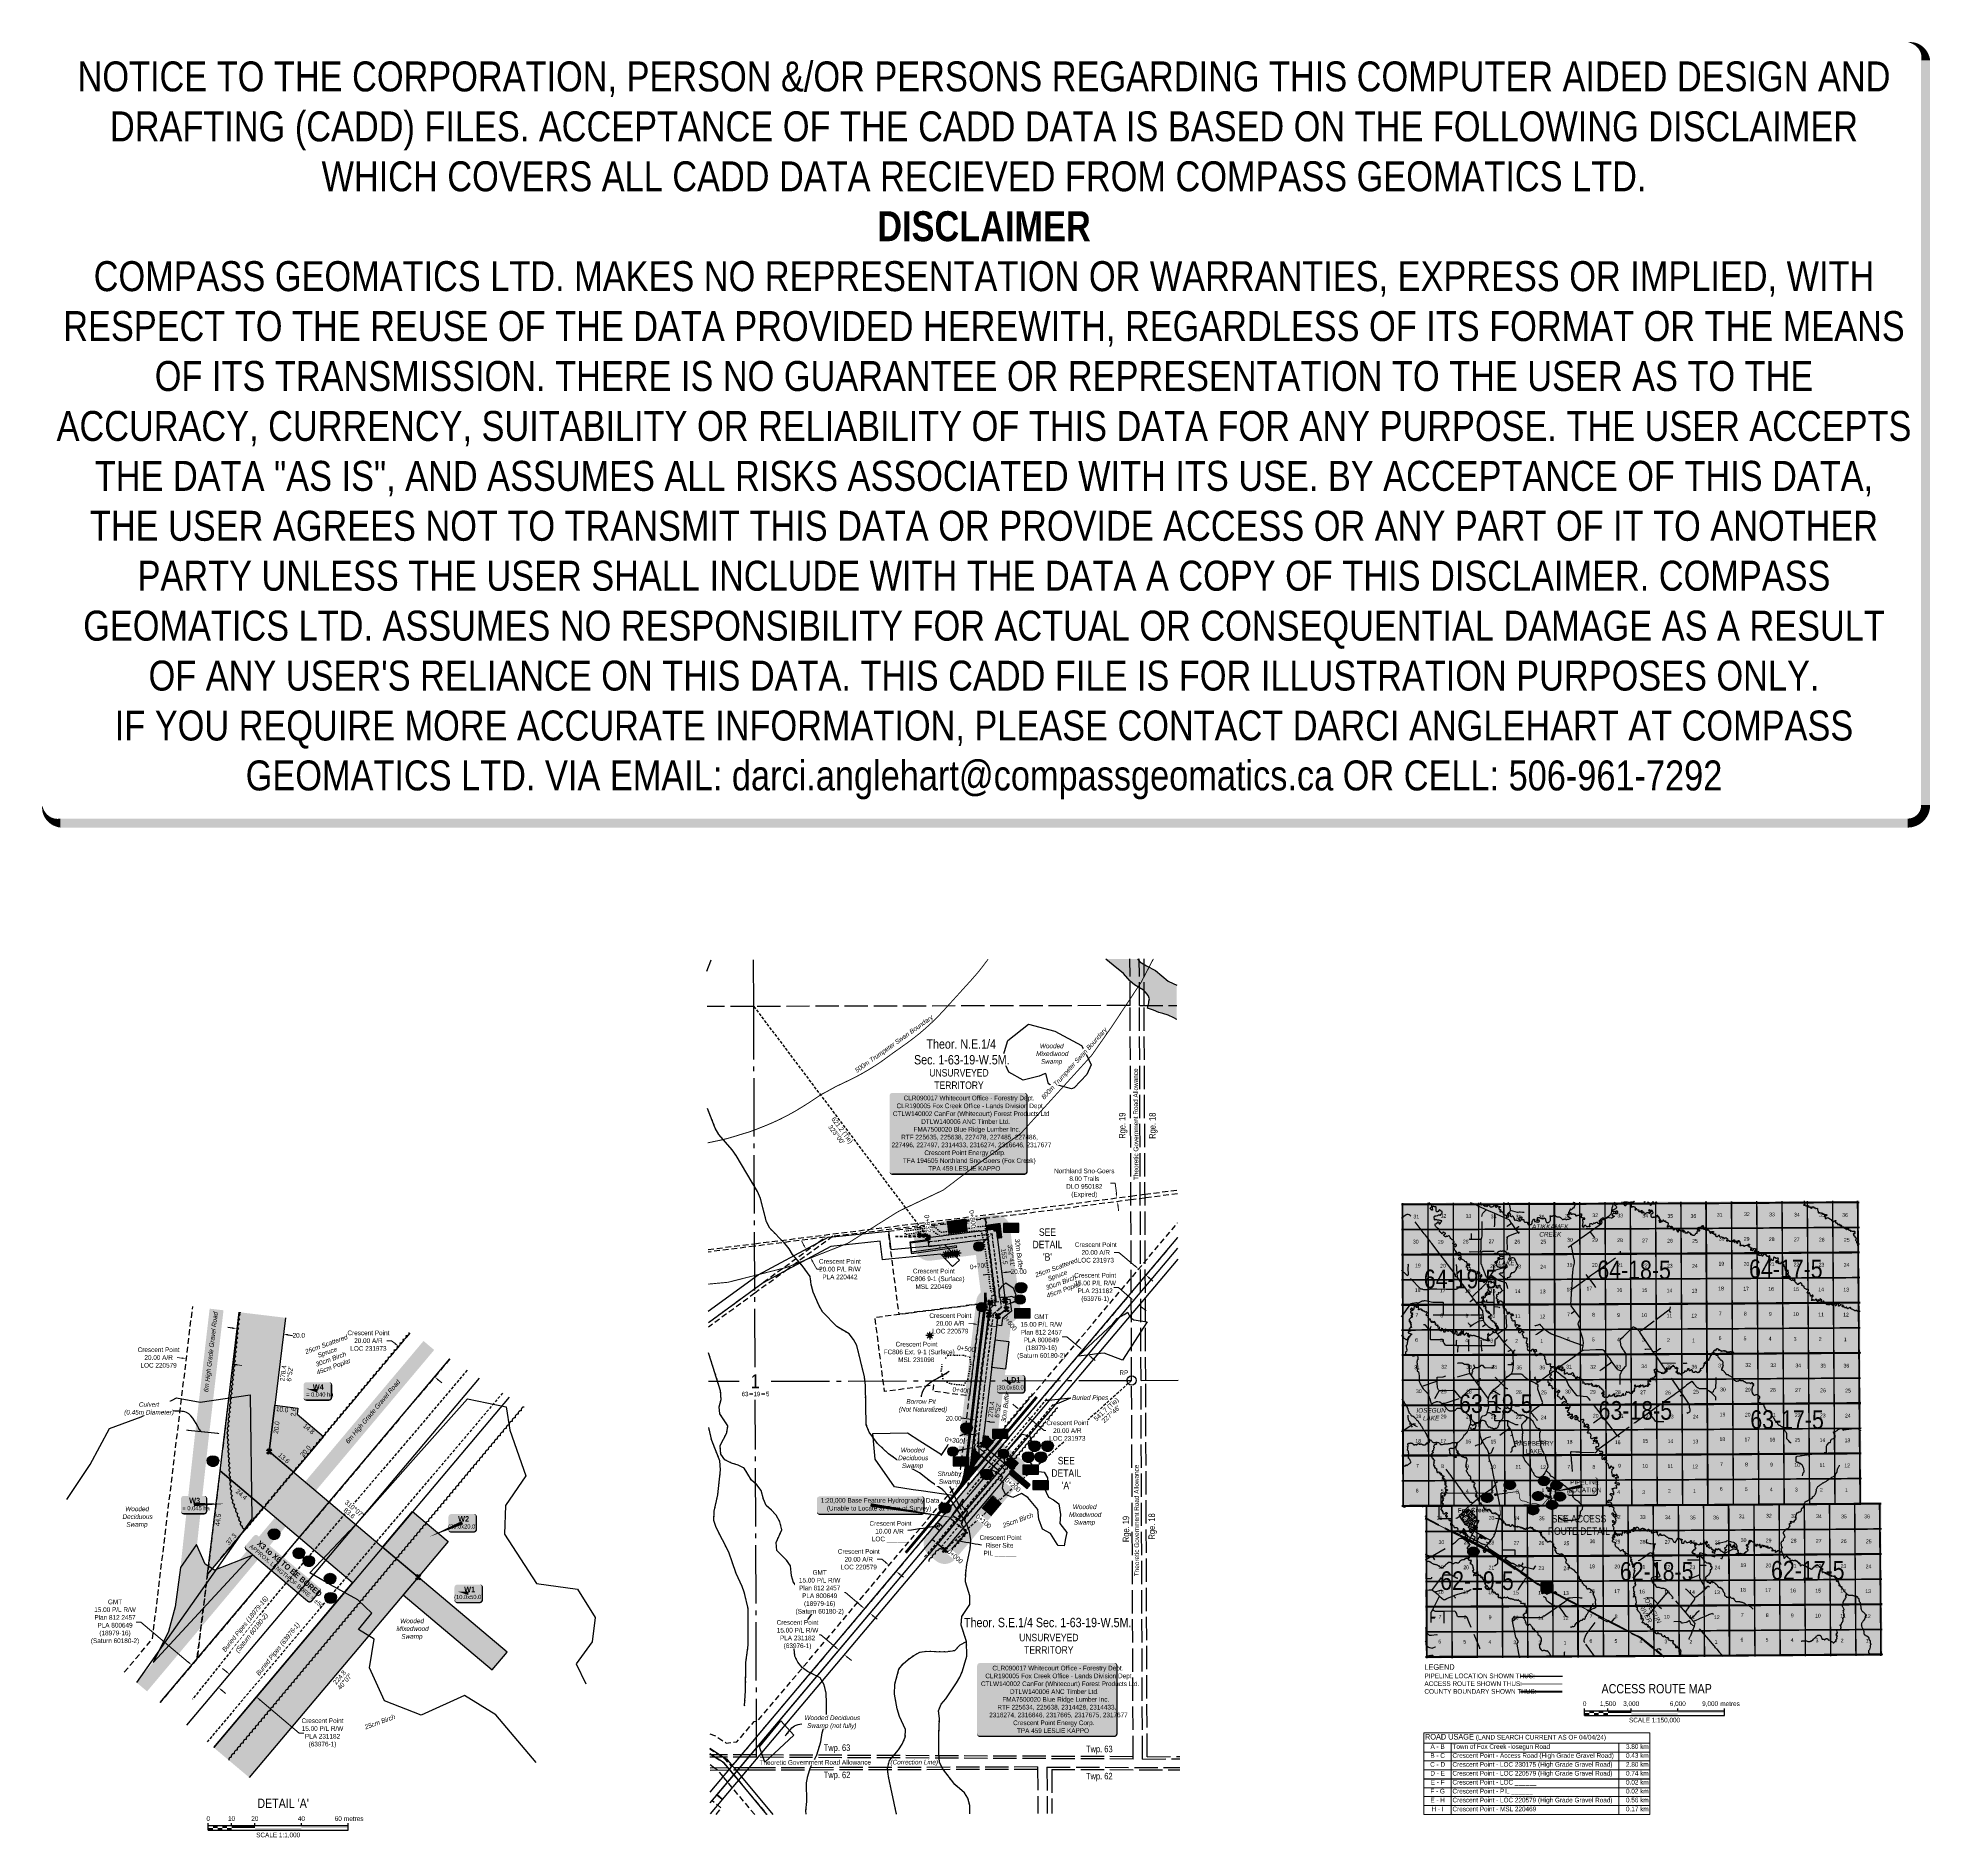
# Model space of a CAD drawing. Extents: x 513823 to 521440, y 6029490 to 6033352.
# Drawn here: x 515600 to 519659, y 6029490 to 6033352 of the extents above; entities that cross this region are included whole.
import ezdxf
from ezdxf.enums import TextEntityAlignment as Align

# ---------------------------------------------------------------- set-up
doc = ezdxf.new("R2010")
doc.units = 0
doc.header["$LTSCALE"] = 5
doc.header["$PDSIZE"] = 0.5
for name, pattern in [('0', [1, 1, 0]), ('BORDER', [44.45, 12.7, -6.35, 12.7, -6.35, 0, -6.35]), ('BORDER2', [22.225, 6.35, -3.175, 6.35, -3.175, 0, -3.175]), ('DASHDOT2', [12.7, 6.35, -3.175, 0, -3.175]), ('DASHED2', [9.525, 6.35, -3.175]), ('foc-ACCESSROAD', [3.75, 2.5, -1.25]), ('foc-QUARTERLINE', [33, 25, -3, 2, -3]), ('foc-TIELINE', [1.875, 1.25, -0.625]), ('foc-TOPO', [1, 0.2, -0.8]), ('foc-TRAV', [1.875, 1.25, -0.625]), ('foc-UNSURVEYED', [12.5, 10, -2.5]), ('foc-WHEELTRACKS', [2, 0.4, -1.6]), ('UG_PIPE', [1.875, 1.25, -0.625])]:
    doc.linetypes.add(name, pattern=pattern)
doc.layers.get('Defpoints').update_dxf_attribs({"color": 9})
for name, color, linetype in [('10', 1, 'Continuous'), ('35', 37, 'Continuous'), ('8', 3, 'Continuous'), ('9', 3, 'Continuous'), ('AS-PIPE-AG', 44, 'Continuous'), ('AS-PIPE-UG', 44, 'UG_PIPE'), ('AS-PIPE-UG-T', 44, 'Continuous'), ('AS-ROADS', 254, 'Continuous'), ('AS-SYMBOL', 7, 'Continuous'), ('AS-TOWN-H', 254, 'Continuous'), ('AS-WILDLIFE', 131, 'DASHDOT2'), ('AUX-LABELS', 1, 'Continuous'), ('C-AR', 13, 'foc-ACCESSROAD'), ('C-RW', 13, 'Continuous'), ('C-SYMBOL', 7, 'Continuous'), ('C-WS', 13, 'foc-ACCESSROAD'), ('C-WS-S', 13, 'Continuous'), ('CG-NOTES', 7, 'Continuous'), ('CHAINAGE', 201, 'foc-TIELINE'), ('D-TXT', 6, 'Continuous'), ('DETAIL-T', 7, 'Continuous'), ('F-AR', 190, 'foc-ACCESSROAD'), ('F-RW', 190, 'Continuous'), ('L-BD', 7, 'Continuous'), ('L-BD1', 253, 'Continuous'), ('L-MON', 1, 'Continuous'), ('L-QSEC', 8, 'foc-QUARTERLINE'), ('L-ROAD-T', 7, 'Continuous'), ('L-SECLBL', 7, 'Continuous'), ('L-TIE', 7, 'foc-TIELINE'), ('L-TIE-T', 7, 'Continuous'), ('L-UNS-T', 3, 'Continuous'), ('L-USEC', 7, 'foc-UNSURVEYED'), ('P-BUFFER-H 30m', 51, 'Continuous'), ('P-BUFFER-T', 40, 'Continuous'), ('P-CROSSINGS', 250, 'Continuous'), ('P-ELEVATION', 7, 'Continuous'), ('P-PROPOSED', 10, 'Continuous'), ('P-PROPOSED-H', 21, 'Continuous'), ('P-TEMP-BLOCKS', 250, 'Continuous'), ('P-TEMP-H', 41, 'Continuous'), ('P-TEMP_WORKSPACE', 46, 'Continuous'), ('P-TRAV', 4, 'foc-TRAV'), ('P-TXT', 4, 'Continuous'), ('RoadSeg', 57, 'DASHED2'), ('ROUTE MAP BUBBLES', 7, 'Continuous'), ('ROUTE-MAP-HWY', 2, 'Continuous'), ('T-BUSH', 110, '0'), ('T-BUSH-T', 110, 'Continuous'), ('T-GENERAL', 48, 'foc-TOPO'), ('T-LOW-AREA', 48, 'foc-TOPO'), ('T-TIE', 201, 'foc-TIELINE'), ('T-WATER', 160, 'Continuous'), ('T-WATER-H', 133, 'Continuous'), ('T-WATER-P3', 160, 'foc-WHEELTRACKS'), ('T-WATER-T', 170, 'Continuous'), ('Townships', 57, 'Continuous'), ('WETLAND', 143, 'Continuous'), ('WETLAND-T', 146, 'Continuous')]:
    doc.layers.add(name, color=color, linetype=linetype)
for name, color, linetype, true_color in [('4', 7, 'Continuous', 0x8c8c8c), ('P-75m DRAINAGE AREA', 7, 'Continuous', 0xf1f8f1), ('ROUTE-MAP-BACKGROUND-H', 7, 'Continuous', 0xf0ebff), ('Sections', 7, 'Continuous', 0x13f661)]:
    doc.layers.add(name, color=color, linetype=linetype, true_color=true_color)
doc.layers.add('AS-BOUNDARY', color=7, linetype='BORDER', lineweight=60, true_color=0xcc33ff)
doc.layers.add('AS-COUNTY', color=7, linetype='BORDER2', lineweight=60, true_color=0xcc33ff)
for name, color, linetype, lineweight in [('AS-GENERAL', 48, 'Continuous', 18), ('C-RW-T', 13, 'Continuous', 9), ('C-WS-T', 13, 'Continuous', 9), ('F-AR-T', 190, 'Continuous', 9), ('F-RW-T', 190, 'Continuous', 9), ('T-TEXT', 48, 'Continuous', 18), ('T-TIE-T', 201, 'Continuous', 18)]:
    doc.layers.add(name, color=color, linetype=linetype, lineweight=lineweight)
doc.layers.add('DISCLAIMER', color=7, linetype='Continuous', plot=False)
doc.styles.add('0', font='ARIALN.TTF')
doc.styles.add('120', font='ARIALN.TTF', dxfattribs={"height": 13})
doc.styles.add('175L', font='ARIALN.TTF', dxfattribs={"height": 20})
doc.styles.add('80', font='ARIALN.TTF', dxfattribs={"height": 10})
doc.styles.add('80CG', font='ARIALN.TTF', dxfattribs={"height": 10})
doc.styles.add('80L', font='ARIALN.TTF', dxfattribs={"height": 10})
doc.styles.add('80LS', font='ARIALNI.TTF', dxfattribs={"height": 10})
doc.styles.add('80V', font='ARIALN.TTF', dxfattribs={"oblique": 20, "height": 2})
doc.styles.add('BOLD', font='ARIALNB.TTF')
doc.styles.add('Crossing', font='ARIALN.TTF', dxfattribs={"height": 10})
doc.styles.add('foc-LtypeFont', font='ARIALN.TTF', dxfattribs={"height": 7.35})
doc.styles.add('MtXpl_Arial_Narrow', font='ARIALNI.TTF')
doc.styles.add('SIMPLEX', font='ARIALN.TTF')
doc.styles.add('TXT', font='ARIALN.TTF', dxfattribs={"height": 0.2})
doc.linetypes.add('foc-TOPO-flowdirection-NOLINE', pattern='A,0,[">",foc-LtypeFont,S=0.3,R=0,X=0,Y=-0.945],-20,[">",foc-LtypeFont,S=0.3,R=0,X=0,Y=-0.945],0', length=20)
doc.dimstyles.new('Compass 5 000', dxfattribs={"dimscale": 5, "dimtxt": 9, "dimasz": 2, "dimexe": 0.2, "dimexo": 0.0625, "dimgap": 0.5, "dimtad": 0, "dimtih": 1, "dimtoh": 1, "dimzin": 0, "dimdsep": 46, "dimtxsty": '80CG', "dimcen": 0.1, "dimse1": 1, "dimse2": 1, "dimclrd": 256, "dimclrt": 256, "dimaunit": 1, "dimadec": 4, "dimazin": 0, "dimtfac": 0.06, "dimtofl": 0, "dimtmove": 0, "dimatfit": 1, "dimfxl": 0.2, "dimtolj": 1, "dimtzin": 0, "dimlwd": -1, "dimarcsym": 0})

# ---------------------------------------------------------------- blocks, each defined once
blk = doc.blocks.new('L-SECLBL')
at = {"layer": '9', "color": 7}
for p, q in [((-5.1, -27.8), (-12.3, -27.8)), ((20.7, -27.8), (13.5, -27.8))]:
    blk.add_line(p, q, dxfattribs=at)
at = {"layer": '10', "color": 2, "style": 'SIMPLEX'}
blk.add_attdef('SEC', text='', height=30, dxfattribs=at).set_placement((0, 0), align=Align.MIDDLE)
at = {"layer": '10', "color": 5, "style": '80L'}
blk.add_attdef('TWP', text='', height=9.5, dxfattribs=at).set_placement((-14.4, -27.4), align=Align.MIDDLE_RIGHT)
blk.add_attdef('RGE', text='', height=9.5, dxfattribs=at).set_placement((3.6, -27.4), align=Align.MIDDLE_CENTER)
blk.add_attdef('MER', text='', height=9.5, dxfattribs=at).set_placement((23.2, -27.4), align=Align.MIDDLE_LEFT)
blk = doc.blocks.new('*U367')
h = blk.add_hatch(color=255)
edge = h.paths.add_edge_path()
edge.add_line((-141.5, -88), (141.5, -88))
edge.add_arc((141.5, -82), 6, 270, 360)
edge.add_line((147.5, -82), (147.5, 80.5))
edge.add_arc((141.5, 80.5), 6, 0, 90)
edge.add_line((141.5, 86.5), (-141.5, 86.5))
edge.add_arc((-141.5, 80.5), 6, 90, 180)
edge.add_line((-147.5, 80.5), (-147.5, -82))
edge.add_arc((-141.5, -82), 6, 180, 270)
at = {"color": 44, "flags": 128}
blk.add_lwpolyline([(-141.5, -88, 3, 3, 0), (141.5, -88, 3, 3, 0.414214), (147.5, -82, 3, 3, 0), (147.5, 80.5, 3, 0, 0.414214), (141.5, 86.5, 0, 0, 0), (-141.5, 86.5, 0, 0, 0.414214), (-147.5, 80.5, 0, 0, 0), (-147.5, -82, 0, 3, 0.414214)], format="xyseb", close=True, dxfattribs=at)
at = {"color": 44, "style": '80'}
blk.add_attdef('ENTER_TEXT_001', (-36, -5), '', height=10, dxfattribs=at)
blk = doc.blocks.new('*D369')
at = {"layer": 'C-RW-T', "transparency": 16777216}
for p, q in [((517606.8, 6030592.9), (517596.9, 6030594.1)), ((517646.5, 6030588.2), (517656.5, 6030587))]:
    blk.add_line(p, q, dxfattribs=at)
for points in [[(517607, 6030594.6), (517606.6, 6030591.3), (517616.8, 6030591.7)], [(517646.7, 6030589.8), (517646.3, 6030586.5), (517636.6, 6030589.3)]]:
    blk.add_solid(points, dxfattribs=at)
at = {"layer": 'Defpoints', "color": 0, "transparency": 16777216}
for p in [(517636.6, 6030589.3), (517612.6, 6030557.1), (517632.4, 6030554.7)]:
    blk.add_point(p, dxfattribs=at)
at = {"layer": 'C-RW-T', "transparency": 16777216, "insert": (517557.1, 6030594.1), "char_height": 10, "attachment_point": 5, "style": '80CG'}
blk.add_mtext('\\A1;Crescent Point\\P20.00 A/R\\PLOC 220579', dxfattribs=at)
blk = doc.blocks.new('*D370')
at = {"layer": 'C-RW-T', "transparency": 16777216}
for p, q in [((517918.8, 6030746.3), (517908.8, 6030746.3)), ((517953.6, 6030717), (517918.8, 6030746.3)), ((517984.1, 6030691.3), (517991.8, 6030684.9))]:
    blk.add_line(p, q, dxfattribs=at)
for points in [[(517954.7, 6030718.3), (517952.5, 6030715.8), (517961.2, 6030710.6)], [(517985.2, 6030692.6), (517983, 6030690), (517976.5, 6030697.7)]]:
    blk.add_solid(points, dxfattribs=at)
at = {"layer": 'Defpoints', "color": 0, "transparency": 16777216}
for p in [(517961.2, 6030710.6), (517896.5, 6030633.7), (517911.7, 6030620.9)]:
    blk.add_point(p, dxfattribs=at)
at = {"layer": 'C-RW-T', "transparency": 16777216, "insert": (517869.1, 6030746.3), "char_height": 10, "attachment_point": 5, "style": '80CG'}
blk.add_mtext('\\A1;Crescent Point\\P20.00 A/R\\PLOC 231973', dxfattribs=at)
blk = doc.blocks.new('*D371')
at = {"layer": 'C-RW-T', "transparency": 16777216}
for p, q in [((517917.5, 6030670.8), (517907.5, 6030670.8)), ((517942.5, 6030649.8), (517917.5, 6030670.8)), ((517969.3, 6030627.2), (517977, 6030620.8))]:
    blk.add_line(p, q, dxfattribs=at)
for points in [[(517943.6, 6030651), (517941.5, 6030648.5), (517950.2, 6030643.3)], [(517970.4, 6030628.5), (517968.2, 6030625.9), (517961.7, 6030633.6)]]:
    blk.add_solid(points, dxfattribs=at)
at = {"layer": 'Defpoints', "color": 0, "transparency": 16777216}
for p in [(517950.2, 6030643.3), (517885.5, 6030566.6), (517897, 6030556.9)]:
    blk.add_point(p, dxfattribs=at)
at = {"layer": 'C-RW-T', "transparency": 16777216, "insert": (517867.8, 6030670.8), "char_height": 10, "attachment_point": 5, "style": '80CG'}
blk.add_mtext('\\A1;Crescent Point\\P15.00 P/L R/W\\PPLA 231182\\P(63976-1)', dxfattribs=at)
blk = doc.blocks.new('*D372')
at = {"layer": 'C-RW-T', "transparency": 16777216}
for p, q in [((517698.5, 6030414.4), (517690.9, 6030420.9)), ((517729.1, 6030388.7), (517758.4, 6030364)), ((517758.4, 6030364), (517768.4, 6030364))]:
    blk.add_line(p, q, dxfattribs=at)
for points in [[(517699.6, 6030415.7), (517697.5, 6030413.1), (517706.2, 6030408)], [(517730.2, 6030389.9), (517728, 6030387.4), (517721.5, 6030395.1)]]:
    blk.add_solid(points, dxfattribs=at)
at = {"layer": 'Defpoints', "color": 0, "transparency": 16777216}
for p in [(517721.5, 6030395.1), (517674.3, 6030370.1), (517689.6, 6030357.3)]:
    blk.add_point(p, dxfattribs=at)
at = {"layer": 'C-RW-T', "transparency": 16777216, "insert": (517808.1, 6030364), "char_height": 10, "attachment_point": 5, "style": '80CG', "bg_fill": 3, "box_fill_scale": 1.1, "bg_fill_color": 256, "bg_fill_true_color": 13158600, "bg_fill_transparency": 0}
blk.add_mtext('\\A1;Crescent Point\\P20.00 A/R\\PLOC 231973', dxfattribs=at)
blk = doc.blocks.new('*D373')
at = {"layer": 'C-RW-T', "transparency": 16777216}
for p, q in [((517279.1, 6029926), (517269.1, 6029926)), ((517310.5, 6029899.6), (517279.1, 6029926)), ((517337.3, 6029877), (517344.9, 6029870.6))]:
    blk.add_line(p, q, dxfattribs=at)
for points in [[(517311.6, 6029900.9), (517309.4, 6029898.3), (517318.1, 6029893.1)], [(517338.3, 6029878.3), (517336.2, 6029875.8), (517329.6, 6029883.5)]]:
    blk.add_solid(points, dxfattribs=at)
at = {"layer": 'Defpoints', "color": 0, "transparency": 16777216}
for p in [(517636.4, 6030270.9), (517647.9, 6030261.2), (517329.6, 6029883.5)]:
    blk.add_point(p, dxfattribs=at)
at = {"layer": 'C-RW-T', "transparency": 16777216, "insert": (517229.4, 6029926), "char_height": 10, "attachment_point": 5, "style": '80CG', "bg_fill": 3, "box_fill_scale": 1.1, "bg_fill_color": 256, "bg_fill_true_color": 13158600, "bg_fill_transparency": 0}
blk.add_mtext('\\A1;Crescent Point\\P15.00 P/L R/W\\PPLA 231182\\P(63976-1)', dxfattribs=at)
blk = doc.blocks.new('*D374')
at = {"layer": 'C-RW-T', "transparency": 16777216}
for p, q in [((517410.4, 6030088), (517400.4, 6030088)), ((517418, 6030081.5), (517410.4, 6030088)), ((517448.6, 6030055.7), (517456.3, 6030049.3))]:
    blk.add_line(p, q, dxfattribs=at)
for points in [[(517419.1, 6030082.8), (517417, 6030080.2), (517425.7, 6030075.1)], [(517449.7, 6030057), (517447.6, 6030054.5), (517441, 6030062.2)]]:
    blk.add_solid(points, dxfattribs=at)
at = {"layer": 'Defpoints', "color": 0, "transparency": 16777216}
for p in [(517513.7, 6030179.5), (517529, 6030166.6), (517441, 6030062.2)]:
    blk.add_point(p, dxfattribs=at)
at = {"layer": 'C-RW-T', "transparency": 16777216, "insert": (517360.6, 6030088), "char_height": 10, "attachment_point": 5, "style": '80CG'}
blk.add_mtext('\\A1;Crescent Point\\P20.00 A/R\\PLOC 220579', dxfattribs=at)
blk = doc.blocks.new('*U368')
h = blk.add_hatch(color=255)
edge = h.paths.add_edge_path()
edge.add_line((-144, -79.5), (144, -79.5))
edge.add_arc((144, -73.5), 6, 270, 360)
edge.add_line((150, -73.5), (150, 72))
edge.add_arc((144, 72), 6, 0, 90)
edge.add_line((144, 78), (-144, 78))
edge.add_arc((-144, 72), 6, 90, 180)
edge.add_line((-150, 72), (-150, -73.5))
edge.add_arc((-144, -73.5), 6, 180, 270)
at = {"color": 44, "flags": 128}
blk.add_lwpolyline([(-144, -79.5, 3, 3, 0), (144, -79.5, 3, 3, 0.414214), (150, -73.5, 3, 3, 0), (150, 72, 3, 0, 0.414214), (144, 78, 0, 0, 0), (-144, 78, 0, 0, 0.414214), (-150, 72, 0, 0, 0), (-150, -73.5, 0, 3, 0.414214)], format="xyseb", close=True, dxfattribs=at)
at = {"color": 44, "style": '80'}
blk.add_attdef('ENTER_TEXT_001', (-36, -5), '', height=10, dxfattribs=at)
blk = doc.blocks.new('*D375')
at = {"layer": 'Defpoints', "color": 0, "transparency": 16777216}
for p in [(517841, 6030537), (517837.7, 6030533.1), (517849.2, 6030523.4)]:
    blk.add_point(p, dxfattribs=at)
at = {"layer": 'F-RW-T', "transparency": 16777216}
for p, q in [((517807.3, 6030565.4), (517797.3, 6030565.4)), ((517833.3, 6030543.4), (517807.3, 6030565.4)), ((517860.1, 6030520.9), (517867.7, 6030514.4))]:
    blk.add_line(p, q, dxfattribs=at)
for points in [[(517834.4, 6030544.7), (517832.3, 6030542.1), (517841, 6030537)], [(517861.2, 6030522.1), (517859, 6030519.6), (517852.5, 6030527.3)]]:
    blk.add_solid(points, dxfattribs=at)
at = {"layer": 'F-RW-T', "transparency": 16777216, "insert": (517752.2, 6030565.4), "char_height": 10, "attachment_point": 5, "style": '80CG'}
blk.add_mtext('\\A1;GMT\\P15.00 P/L R/W\\PPlan 812 2457\\PPLA 800649\\P(18979-16)\\P(Saturn 60180-2)', dxfattribs=at)
blk = doc.blocks.new('*D376')
at = {"layer": 'Defpoints', "color": 0, "transparency": 16777216}
for p in [(517653.7, 6030314.6), (517665.1, 6030305), (517384.7, 6029972.1)]:
    blk.add_point(p, dxfattribs=at)
at = {"layer": 'F-RW-T', "transparency": 16777216}
for p, q in [((517331.9, 6030016.6), (517321.9, 6030016.6)), ((517365.6, 6029988.2), (517331.9, 6030016.6)), ((517392.3, 6029965.7), (517400, 6029959.2))]:
    blk.add_line(p, q, dxfattribs=at)
for points in [[(517366.6, 6029989.5), (517364.5, 6029986.9), (517373.2, 6029981.8)], [(517393.4, 6029967), (517391.3, 6029964.4), (517384.7, 6029972.1)]]:
    blk.add_solid(points, dxfattribs=at)
at = {"layer": 'F-RW-T', "transparency": 16777216, "insert": (517276.8, 6030016.6), "char_height": 10, "attachment_point": 5, "style": '80CG', "bg_fill": 3, "box_fill_scale": 1.1, "bg_fill_color": 256, "bg_fill_true_color": 13158600, "bg_fill_transparency": 0}
blk.add_mtext('\\A1;GMT\\P15.00 P/L R/W\\PPlan 812 2457\\PPLA 800649\\P(18979-16)\\P(Saturn 60180-2)', dxfattribs=at)
blk = doc.blocks.new('GAS')
h = blk.add_hatch(color=255)
h.dxf.hatch_style = 1
edge = h.paths.add_edge_path()
edge.add_arc((0, 0), 0.9, 0, 360)
for p, q in [((-0.81, 0), (-1.62, 0)), ((-0.57, 0.57), (-1.14, 1.14)), ((0, 0.81), (0, 1.62)), ((0.57, 0.57), (1.14, 1.14)), ((1.62, 0), (0.81, 0)), ((-0.57, -0.57), (-1.14, -1.14)), ((0, -0.81), (0, -1.62)), ((1.14, -1.14), (0.57, -0.57))]:
    blk.add_line(p, q)
blk.add_circle((0, 0), 0.8)
blk = doc.blocks.new('RISER')
h = blk.add_hatch(color=255)
h.dxf.hatch_style = 1
edge = h.paths.add_edge_path()
edge.add_arc((0, 0), 0.7, 0, 360)
blk.add_hatch(color=48).paths.add_polyline_path([(0.58, -0.15), (-0.58, -0.15, 0.774597)])
at = {"color": 48}
blk.add_line((-0.58, -0.15), (0.58, -0.15), dxfattribs=at)
blk.add_circle((0, 0), 0.6, dxfattribs=at)
blk = doc.blocks.new('PIG')
h = blk.add_hatch(color=255)
h.dxf.hatch_style = 1
edge = h.paths.add_edge_path()
edge.add_arc((0, 0), 0.85, 0, 360)
at = {"layer": 'AS-SYMBOL'}
h = blk.add_hatch(color=48, dxfattribs=at)
h.dxf.hatch_style = 1
h.paths.add_polyline_path([(-0.1, 0, 1), (-0.55, 0, 1)])
h = blk.add_hatch(color=48, dxfattribs=at)
h.dxf.hatch_style = 1
h.paths.add_polyline_path([(0.1, 0, 1), (0.55, 0, 1)])
at = {"layer": 'AS-SYMBOL', "color": 48}
for centre, radius in [((0, 0), 0.75), ((-0.33, 0), 0.225), ((0.33, 0), 0.225)]:
    blk.add_circle(centre, radius, dxfattribs=at)
blk = doc.blocks.new('*U384')
h = blk.add_hatch(color=191)
edge = h.paths.add_edge_path()
edge.add_line((-24, -20), (24, -20))
edge.add_arc((24, -14), 6, 270, 360)
edge.add_line((30, -14), (30, 12.5))
edge.add_arc((24, 12.5), 6, 0, 90)
edge.add_line((24, 18.5), (-24, 18.5))
edge.add_arc((-24, 12.5), 6, 90, 180)
edge.add_line((-30, 12.5), (-30, -14))
edge.add_arc((-24, -14), 6, 180, 270)
at = {"color": 250, "flags": 128}
blk.add_lwpolyline([(-24, -20, 3, 3, 0), (24, -20, 3, 3, 0.414214), (30, -14, 3, 3, 0), (30, 12.5, 3, 0, 0.414214), (24, 18.5, 0, 0, 0), (-24, 18.5, 0, 0, 0.414214), (-30, 12.5, 0, 0, 0), (-30, -14, 0, 3, 0.414214)], format="xyseb", close=True, dxfattribs=at)
at = {"flags": 128}
blk.add_lwpolyline([(-22.9, 3.5, 0, 7.5, 0), (0, 0, 0, 0, 0)], format="xyseb", dxfattribs=at)
at = {"color": 250}
for tag, p, height, style in [('TEMP_AREA_W1_001', (-9.2, 2.2), 12, 'BOLD'), ('ENTER_TEXT_001', (-30.7, -12.5), 9, '80')]:
    blk.add_attdef(tag, p, '', height=height, dxfattribs=dict(at, style=style))
blk = doc.blocks.new('*U385')
h = blk.add_hatch(color=191)
edge = h.paths.add_edge_path()
edge.add_line((-24, -20), (24, -20))
edge.add_arc((24, -14), 6, 270, 360)
edge.add_line((30, -14), (30, 12.5))
edge.add_arc((24, 12.5), 6, 0, 90)
edge.add_line((24, 18.5), (-24, 18.5))
edge.add_arc((-24, 12.5), 6, 90, 180)
edge.add_line((-30, 12.5), (-30, -14))
edge.add_arc((-24, -14), 6, 180, 270)
at = {"flags": 128}
blk.add_lwpolyline([(-72.5, -30.9, 0, 7.5, 0), (0, 0, 0, 0, 0)], format="xyseb", dxfattribs=at)
at = {"color": 250, "flags": 128}
blk.add_lwpolyline([(-24, -20, 3, 3, 0), (24, -20, 3, 3, 0.414214), (30, -14, 3, 3, 0), (30, 12.5, 3, 0, 0.414214), (24, 18.5, 0, 0, 0), (-24, 18.5, 0, 0, 0.414214), (-30, 12.5, 0, 0, 0), (-30, -14, 0, 3, 0.414214)], format="xyseb", close=True, dxfattribs=at)
at = {"color": 250}
for tag, p, height, style in [('TEMP_AREA_W1_001', (-9.2, 2.2), 12, 'BOLD'), ('ENTER_TEXT_001', (-30.7, -12.5), 9, '80')]:
    blk.add_attdef(tag, p, '', height=height, dxfattribs=dict(at, style=style))
blk = doc.blocks.new('*U386')
h = blk.add_hatch(color=191)
edge = h.paths.add_edge_path()
edge.add_line((-21.5, -20), (21.5, -20))
edge.add_arc((21.5, -14), 6, 270, 360)
edge.add_line((27.5, -14), (27.5, 12.5))
edge.add_arc((21.5, 12.5), 6, 0, 90)
edge.add_line((21.5, 18.5), (-21.5, 18.5))
edge.add_arc((-21.5, 12.5), 6, 90, 180)
edge.add_line((-27.5, 12.5), (-27.5, -14))
edge.add_arc((-21.5, -14), 6, 180, 270)
at = {"color": 250, "flags": 128}
blk.add_lwpolyline([(-21.5, -20, 3, 3, 0), (21.5, -20, 3, 3, 0.414214), (27.5, -14, 3, 3, 0), (27.5, 12.5, 3, 0, 0.414214), (21.5, 18.5, 0, 0, 0), (-21.5, 18.5, 0, 0, 0.414214), (-27.5, 12.5, 0, 0, 0), (-27.5, -14, 0, 3, 0.414214)], format="xyseb", close=True, dxfattribs=at)
at = {"flags": 128}
blk.add_lwpolyline([(65.8, 1.3, 0, 7.5, 0), (0, 0, 0, 0, 0)], format="xyseb", dxfattribs=at)
at = {"color": 250}
for tag, p, height, style in [('TEMP_AREA_W1_001', (-9.2, 2.2), 12, 'BOLD'), ('ENTER_TEXT_001', (-30.7, -12.5), 9, '80')]:
    blk.add_attdef(tag, p, '', height=height, dxfattribs=dict(at, style=style))
blk = doc.blocks.new('*U387')
h = blk.add_hatch(color=191)
edge = h.paths.add_edge_path()
edge.add_line((-24, -20), (24, -20))
edge.add_arc((24, -14), 6, 270, 360)
edge.add_line((30, -14), (30, 12.5))
edge.add_arc((24, 12.5), 6, 0, 90)
edge.add_line((24, 18.5), (-24, 18.5))
edge.add_arc((-24, 12.5), 6, 90, 180)
edge.add_line((-30, 12.5), (-30, -14))
edge.add_arc((-24, -14), 6, 180, 270)
at = {"color": 250, "flags": 128}
blk.add_lwpolyline([(-24, -20, 3, 3, 0), (24, -20, 3, 3, 0.414214), (30, -14, 3, 3, 0), (30, 12.5, 3, 0, 0.414214), (24, 18.5, 0, 0, 0), (-24, 18.5, 0, 0, 0.414214), (-30, 12.5, 0, 0, 0), (-30, -14, 0, 3, 0.414214)], format="xyseb", close=True, dxfattribs=at)
at = {"flags": 128}
blk.add_lwpolyline([(-15.1, 10.1, 0, 7.5, 0), (0, 0, 0, 0, 0)], format="xyseb", dxfattribs=at)
at = {"color": 250}
for tag, p, height, style in [('TEMP_AREA_W1_001', (-9.2, 2.2), 12, 'BOLD'), ('ENTER_TEXT_001', (-30.7, -12.5), 9, '80')]:
    blk.add_attdef(tag, p, '', height=height, dxfattribs=dict(at, style=style))
blk = doc.blocks.new('*U405')
h = blk.add_hatch(color=191)
edge = h.paths.add_edge_path()
edge.add_line((-24, -20), (24, -20))
edge.add_arc((24, -14), 6, 270, 360)
edge.add_line((30, -14), (30, 12.5))
edge.add_arc((24, 12.5), 6, 0, 90)
edge.add_line((24, 18.5), (-24, 18.5))
edge.add_arc((-24, 12.5), 6, 90, 180)
edge.add_line((-30, 12.5), (-30, -14))
edge.add_arc((-24, -14), 6, 180, 270)
at = {"color": 250, "flags": 128}
blk.add_lwpolyline([(-24, -20, 3, 3, 0), (24, -20, 3, 3, 0.414214), (30, -14, 3, 3, 0), (30, 12.5, 3, 0, 0.414214), (24, 18.5, 0, 0, 0), (-24, 18.5, 0, 0, 0.414214), (-30, 12.5, 0, 0, 0), (-30, -14, 0, 3, 0.414214)], format="xyseb", close=True, dxfattribs=at)
at = {"flags": 128}
blk.add_lwpolyline([(-23.7, 4.5, 0, 7.5, 0), (0, 0, 0, 0, 0)], format="xyseb", dxfattribs=at)
at = {"color": 250}
for tag, p, height, style in [('TEMP_AREA_W1_001', (-9.2, 2.2), 12, 'BOLD'), ('ENTER_TEXT_001', (-30.7, -12.5), 9, '80')]:
    blk.add_attdef(tag, p, '', height=height, dxfattribs=dict(at, style=style))
blk = doc.blocks.new('*U409')
h = blk.add_hatch(color=255)
edge = h.paths.add_edge_path()
edge.add_line((-26.5, -20), (26.5, -20))
edge.add_arc((26.5, -14), 6, 270, 360)
edge.add_line((32.5, -14), (32.5, 12.5))
edge.add_arc((26.5, 12.5), 6, 0, 90)
edge.add_line((26.5, 18.5), (-26.5, 18.5))
edge.add_arc((-26.5, 12.5), 6, 90, 180)
edge.add_line((-32.5, 12.5), (-32.5, -14))
edge.add_arc((-26.5, -14), 6, 180, 270)
at = {"color": 14, "flags": 128}
blk.add_lwpolyline([(-66.8, -13.1, 0, 7.5, 0), (0, 0, 0, 0, 0)], format="xyseb", dxfattribs=at)
blk.add_lwpolyline([(-26.5, -20, 3, 3, 0), (26.5, -20, 3, 3, 0.414214), (32.5, -14, 3, 3, 0), (32.5, 12.5, 3, 0, 0.414214), (26.5, 18.5, 0, 0, 0), (-26.5, 18.5, 0, 0, 0.414214), (-32.5, 12.5, 0, 0, 0), (-32.5, -14, 0, 3, 0.414214)], format="xyseb", close=True, dxfattribs=at)
at = {"color": 14, "style": '80'}
blk.add_attdef('ENTER_TEXT_001', (-36, -5), '', height=10, dxfattribs=at)
blk = doc.blocks.new('AA')
at = {"const_width": 4}
blk.add_lwpolyline([(-1, 0, 1), (1, 0, 1)], format="xyb", close=True, dxfattribs=at)
blk.add_circle((0, 0), 2)
blk = doc.blocks.new('Route_Letters')
h = blk.add_hatch(color=255)
h.dxf.hatch_style = 1
edge = h.paths.add_edge_path()
edge.add_ellipse((-0.1, 0.5), major_axis=(-12, 0), ratio=0.789318, start_angle=0, end_angle=360)
at = {"color": 5}
blk.add_open_spline([(-12.3, 0.5), (-12.3, -0.3), (-12.2, -1), (-11.7, -2.8), (-11.1, -3.9), (-9.6, -5.8), (-8.5, -6.7), (-6.2, -8), (-4.9, -8.5), (-2.1, -9.2), (-0.7, -9.3), (2.2, -9.1), (3.6, -8.8), (6.3, -7.9), (7.5, -7.2), (9.5, -5.6), (10.4, -4.6), (11.6, -2.5), (12, -1.4), (12.2, 0.9), (12, 2.1), (11.2, 4.3), (10.5, 5.4), (8.8, 7.2), (7.7, 8), (5.3, 9.2), (3.9, 9.7), (1.1, 10.2), (-0.4, 10.2), (-3.2, 9.9), (-4.6, 9.6), (-7.2, 8.5), (-8.3, 7.7), (-10.2, 6), (-11, 5), (-12, 2.9), (-12.3, 1.7), (-12.3, 0.5), (-12.3, 0.5), (-12.3, 0.5)], degree=3, knots=[0, 0, 0, 0, 0.219529, 0.219529, 0.575727, 0.575727, 0.931924, 0.931924, 1.288121, 1.288121, 1.644318, 1.644318, 2.000515, 2.000515, 2.356712, 2.356712, 2.712909, 2.712909, 3.069107, 3.069107, 3.425304, 3.425304, 3.781501, 3.781501, 4.137698, 4.137698, 4.493895, 4.493895, 4.850092, 4.850092, 5.20629, 5.20629, 5.562487, 5.562487, 5.918684, 5.918684, 6.274881, 6.274881, 6.283185, 6.283185, 6.283185, 6.283185], dxfattribs=at)
at = {"color": 14, "style": 'BOLD'}
blk.add_attdef('A', text='', height=9.5, dxfattribs=at).set_placement((0.2, 1), align=Align.MIDDLE)
blk = doc.blocks.new('*T411')
at = {"layer": 'Defpoints', "color": 8, "linetype": 'ByBlock', "lineweight": 0, "transparency": 16777216}
for p, q in [((0, 0), (484.7, 0)), ((0, 0), (0, -175.1)), ((484.7, 0), (484.7, -175.1)), ((0, -22), (484.7, -22)), ((58.9, -22), (58.9, -175.1)), ((418.3, -22), (418.3, -175.1)), ((0, -41.1), (484.7, -41.1)), ((0, -60.3), (484.7, -60.3)), ((0, -79.4), (484.7, -79.4)), ((0, -98.5), (484.7, -98.5)), ((0, -117.7), (484.7, -117.7)), ((0, -136.8), (484.7, -136.8)), ((0, -155.9), (484.7, -155.9)), ((0, -175.1), (484.7, -175.1))]:
    blk.add_line(p, q, dxfattribs=at)
at = {"layer": 'CG-NOTES', "color": 154, "transparency": 16777216, "insert": (2.5, -2.3), "char_height": 11.9848, "width": 479.754, "attachment_point": 1, "style": 'BOLD'}
blk.add_mtext('{\\fArial Narrow|b0|i0|c0|p34;\\C14;ROAD USAGE\\fArial Narrow|b1|i0|c0|p34;\\H0.99999x; \\fArial Narrow|b0|i0|c0|p34;\\H0.83333x;\\C256;(LAND SEARCH CURRENT AS OF 04/04/24)}', dxfattribs=at)
at = {"layer": 'CG-NOTES', "transparency": 16777216, "style": '0'}
for s, insert, char_height, width, attachment_point in [('A - B', (29.5, -24.3), 9.99, 53.927, 2), ('Town of Fox Creek -Iosegun Road ', (61.4, -24.3), 9.987, 354.402, 1), ('3.80 km', (482.3, -24.3), 9.99, 61.446, 3), ('C - D', (29.5, -62.6), 9.99, 53.927, 2), ('B - C', (29.5, -43.5), 9.99, 53.927, 2), ('Crescent Point - Access Road (High Grade Gravel Road)', (61.4, -43.5), 9.987, 354.402, 1), ('Crescent Point - LOC 230175 (High Grade Gravel Road)', (61.4, -62.6), 9.987, 354.402, 1), ('0.43 km', (482.3, -43.5), 9.99, 61.446, 3), ('2.80 km', (482.3, -62.6), 9.99, 61.446, 3), ('D - E', (29.5, -81.7), 9.99, 53.927, 2), ('F - G', (29.5, -120), 9.99, 53.927, 2), ('E - F', (29.5, -100.9), 9.99, 53.927, 2), ('Crescent Point - LOC 220579 (High Grade Gravel Road)', (61.4, -81.7), 9.987, 354.402, 1), ('Crescent Point - LOC ______ ', (61.4, -100.9), 9.987, 354.402, 1), ('Crescent Point - PIL ______ ', (61.4, -120), 9.987, 354.402, 1), ('0.74 km', (482.3, -81.7), 9.99, 61.446, 3), ('0.02 km', (482.3, -100.9), 9.99, 61.446, 3), ('0.02 km', (482.3, -120), 9.99, 61.446, 3), ('E - H', (29.5, -139.1), 9.99, 53.927, 2), ('H - I', (29.5, -158.3), 9.99, 53.927, 2), ('Crescent Point - LOC 220579 (High Grade Gravel Road)', (61.4, -139.1), 9.987, 354.402, 1), ('Crescent Point - MSL 220469', (61.4, -158.3), 9.987, 354.402, 1), ('0.56 km', (482.3, -139.1), 9.99, 61.446, 3), ('0.17 km', (482.3, -158.3), 9.99, 61.446, 3)]:
    blk.add_mtext(s, dxfattribs=dict(at, insert=insert, char_height=char_height, width=width, attachment_point=attachment_point))
blk = doc.blocks.new('blk_hwy')
h = blk.add_hatch(color=255)
edge = h.paths.add_edge_path()
edge.add_line((-2.39, -1.5), (-2.39, 2.2))
edge.add_line((-2.39, 2.2), (2.39, 2.2))
edge.add_line((2.39, 2.2), (2.39, -1.5))
edge.add_arc((1.67, -1.47), 0.729, 267.03562, 357.75967, ccw=False)
edge.add_arc((1.99, -5.34), 3.16, 96.66228, 129.1626)
edge.add_arc((-1.99, -5.34), 3.16, 50.8374, 83.33772)
edge.add_arc((-1.67, -1.47), 0.729, 182.24033, 272.96438, ccw=False)
at = {"color": 0}
blk.add_lwpolyline([(-2.39, -1.5), (-2.39, 2.2), (2.39, 2.2), (2.39, -1.5, -0.41792), (1.63, -2.2, 0.142768), (0, -2.89, 0.142768), (-1.63, -2.2, -0.41792), (-2.39, -1.5)], format="xyb", dxfattribs=at)
at = {"color": 0, "style": '80V', "flags": 8}
blk.add_attdef('HWY', text='', height=2, dxfattribs=at).set_placement((0, 0), align=Align.MIDDLE_CENTER)
blk = doc.blocks.new('*U410')
at = {"color": 0}
for p, q in [((-150, 0), (-150, 15)), ((-150, 10), (150.2, 10)), ((-150, 0), (150.2, 0)), ((-100, 10), (-100, 15)), ((-50, 10), (-50, 15)), ((50, 10), (50, 15)), ((150.2, 0), (150.2, 15))]:
    blk.add_line(p, q, dxfattribs=at)
for points in [[(-150, 5), (-140, 5), (-150, 0), (-140, 0)], [(-140, 10), (-130, 10), (-140, 5), (-130, 5)], [(-130, 5), (-120, 5), (-130, 0), (-120, 0)], [(-120, 10), (-110, 10), (-120, 5), (-110, 5)], [(-110, 5), (-100, 5), (-110, 0), (-100, 0)], [(-100, 10), (-50, 10), (-100, 5), (-50, 5)], [(-50, 5), (50, 5), (-50, 0), (50, 0)], [(50, 10), (150.2, 10), (50, 5), (150.2, 5)]]:
    blk.add_solid(points, dxfattribs=at)
at = {"color": 0, "style": '80'}
blk.add_text('metres', height=10, dxfattribs=at).set_placement((162.2, 20), align=Align.CENTER)
at = {"color": 0, "char_height": 10, "style": '80'}
for s, insert, attachment_point in [('0', (-150, 30.2), 2), ('1,500', (-100, 30.2), 2), ('3,000', (-50, 30.2), 2), ('6,000', (50, 30.2), 2), ('9,000', (136.7, 30.2), 3), ('SCALE 1:150,000', (0.1, -5), 2)]:
    blk.add_mtext(s, dxfattribs=dict(at, insert=insert, attachment_point=attachment_point))
blk = doc.blocks.new('*D412')
at = {"layer": 'Defpoints', "color": 0, "transparency": 16777216}
for p in [(517914.5, 6030863.3), (517821.5, 6030851.2), (517822.5, 6030843.2)]:
    blk.add_point(p, dxfattribs=at)
at = {"layer": 'F-AR-T', "transparency": 16777216}
for p, q in [((517910.4, 6030894.7), (517900.4, 6030894.7)), ((517913.2, 6030873.2), (517910.4, 6030894.7)), ((517916.8, 6030845.5), (517918.1, 6030835.5))]:
    blk.add_line(p, q, dxfattribs=at)
for points in [[(517914.8, 6030873.4), (517911.5, 6030873), (517914.5, 6030863.3)], [(517918.4, 6030845.7), (517915.1, 6030845.2), (517915.5, 6030855.4)]]:
    blk.add_solid(points, dxfattribs=at)
at = {"layer": 'F-AR-T', "transparency": 16777216, "insert": (517844.4, 6030894.7), "char_height": 10, "attachment_point": 5, "style": '80CG'}
blk.add_mtext('\\A1;Northland Sno-Goers\\P8.00 Trails\\PDLO 950182\\P(Expired)', dxfattribs=at)
blk = doc.blocks.new('*D413')
at = {"layer": 'C-RW-T', "transparency": 16777216}
for p, q in [((517242.7, 6030762.1), (517237.9, 6030771)), ((517261.6, 6030726.9), (517270.5, 6030710.4)), ((517270.5, 6030710.4), (517280.5, 6030710.4))]:
    blk.add_line(p, q, dxfattribs=at)
for points in [[(517244.1, 6030762.9), (517241.2, 6030761.4), (517247.4, 6030753.3)], [(517263.1, 6030727.7), (517260.1, 6030726.1), (517256.9, 6030735.7)]]:
    blk.add_solid(points, dxfattribs=at)
at = {"layer": 'Defpoints', "color": 0, "transparency": 16777216}
for p in [(517248, 6030753.7), (517256.9, 6030735.7), (517257.5, 6030736.1)]:
    blk.add_point(p, dxfattribs=at)
at = {"layer": 'C-RW-T', "transparency": 16777216, "insert": (517320.2, 6030710.4), "char_height": 10, "attachment_point": 5, "style": '80CG'}
blk.add_mtext('\\A1;Crescent Point\\P20.00 P/L R/W\\PPLA 220442', dxfattribs=at)
blk = doc.blocks.new('*U416')
at = {"layer": '35', "color": 3}
blk.add_circle((0, 0), 10, dxfattribs=at)
at = {"layer": '35', "color": 3, "style": '80'}
blk.add_attdef('RP_001', (-26.3, 11.4), '', height=10, dxfattribs=at)
blk = doc.blocks.new('xing2')
h = blk.add_hatch(color=50)
h.dxf.hatch_style = 1
edge = h.paths.add_edge_path()
edge.add_ellipse((0, 0), major_axis=(-12.5, 0), ratio=0.816297, start_angle=0, end_angle=360)
h = blk.add_hatch(color=250)
h.dxf.hatch_style = 1
edge = h.paths.add_edge_path()
edge.add_ellipse((0, -2), major_axis=(-12.5, 0), ratio=0.816297, start_angle=0, end_angle=180)
edge.add_line((12.5, -2), (12.5, 0))
edge.add_ellipse((0, 0), major_axis=(-12.5, 0), ratio=0.816297, start_angle=0, end_angle=180, ccw=False)
edge.add_line((-12.5, 0), (-12.5, -2))
at = {"color": 250}
blk.add_ellipse((0, 0), major_axis=(-12.5, 0), ratio=0.816297, dxfattribs=at)
blk.add_ellipse((0, -2), major_axis=(-12.5, 0), ratio=0.816297, start_param=0, end_param=3.141593, dxfattribs=at)
at = {"color": 250, "style": 'Crossing'}
blk.add_attdef('CROSSING', text='', height=9, dxfattribs=at).set_placement((0.1, 0), align=Align.MIDDLE_CENTER)
at = {"color": 250, "style": 'Crossing', "flags": 1}
for tag, p in [('DESCRIPTION', (0.1, -25.8)), ('LOCATION', (0.1, -39.3)), ('OWNER', (0.1, -12.5)), ('DWG_REF', (0.1, -52.8))]:
    blk.add_attdef(tag, text='', height=9, dxfattribs=at).set_placement(p, align=Align.MIDDLE_CENTER)
blk = doc.blocks.new('Temp_Area')
h = blk.add_hatch(color=191)
h.dxf.hatch_style = 1
h.paths.add_polyline_path([(-16.8, -9.4), (16.3, -9.4), (16.3, 9.1), (-16.8, 9.1)])
at = {"color": 250}
for points in [[(-17, -9.6), (16.5, -9.6), (16.5, 9.3), (-17, 9.3)], [(-16.9, -9.5), (16.4, -9.5), (16.4, 9.2), (-16.9, 9.2)]]:
    blk.add_lwpolyline(points, close=True, dxfattribs=at)
at = {"color": 250, "style": '80L'}
blk.add_attdef('TEMPORARY', text='', height=9, dxfattribs=at).set_placement((0, -0.1), align=Align.MIDDLE_CENTER)
blk = doc.blocks.new('*U319')
at = {"color": 0}
for p, q in [((-150, 0), (-150, 15)), ((-150, 10), (150.2, 10)), ((-150, 0), (150.2, 0)), ((-100, 10), (-100, 15)), ((-50, 10), (-50, 15)), ((50, 10), (50, 15)), ((150.2, 0), (150.2, 15))]:
    blk.add_line(p, q, dxfattribs=at)
for points in [[(-150, 5), (-140, 5), (-150, 0), (-140, 0)], [(-140, 10), (-130, 10), (-140, 5), (-130, 5)], [(-130, 5), (-120, 5), (-130, 0), (-120, 0)], [(-120, 10), (-110, 10), (-120, 5), (-110, 5)], [(-110, 5), (-100, 5), (-110, 0), (-100, 0)], [(-100, 10), (-50, 10), (-100, 5), (-50, 5)], [(-50, 5), (50, 5), (-50, 0), (50, 0)], [(50, 10), (150.2, 10), (50, 5), (150.2, 5)]]:
    blk.add_solid(points, dxfattribs=at)
at = {"color": 0, "style": '80'}
blk.add_text('metres', height=10, dxfattribs=at).set_placement((162.2, 20), align=Align.CENTER)
at = {"color": 0, "char_height": 10, "style": '80'}
for s, insert, attachment_point in [('0', (-150, 30.2), 2), ('10', (-100, 30.2), 2), ('20', (-50, 30.2), 2), ('40', (50, 30.2), 2), ('60', (136.7, 30.2), 3), ('SCALE 1:1,000', (0.1, -5), 2)]:
    blk.add_mtext(s, dxfattribs=dict(at, insert=insert, attachment_point=attachment_point))
blk = doc.blocks.new('*D424')
at = {"layer": 'C-RW-T', "transparency": 16777216}
for p, q in [((515908.4, 6030519.6), (515898.5, 6030520.8)), ((516027.5, 6030505.2), (516037.4, 6030504))]:
    blk.add_line(p, q, dxfattribs=at)
for points in [[(515908.6, 6030521.3), (515908.2, 6030518), (515918.3, 6030518.4)], [(516027.7, 6030506.9), (516027.3, 6030503.6), (516017.6, 6030506.4)]]:
    blk.add_solid(points, dxfattribs=at)
at = {"layer": 'Defpoints', "color": 0, "transparency": 16777216}
for p in [(515920.7, 6030537.8), (515918.3, 6030518.4), (516019.9, 6030525.8)]:
    blk.add_point(p, dxfattribs=at)
at = {"layer": 'C-RW-T', "transparency": 16777216, "insert": (515858.7, 6030520.8), "char_height": 10, "attachment_point": 5, "style": '80CG'}
blk.add_mtext('\\A1;Crescent Point\\P20.00 A/R\\PLOC 220579', dxfattribs=at)
blk = doc.blocks.new('*U425')
at = {"layer": 'P-ELEVATION'}
h = blk.add_hatch(color=111, dxfattribs=at)
h.dxf.hatch_style = 1
edge = h.paths.add_edge_path()
edge.add_ellipse((0, 0), major_axis=(-10.9, 0), ratio=0.913794, start_angle=0, end_angle=360)
at = {"layer": 'P-ELEVATION', "color": 7, "flags": 128}
blk.add_lwpolyline([(0, 0, 5, 0, 0), (4.6, -35.5, 0, 0, 0)], format="xyseb", dxfattribs=at)
at = {"layer": 'P-ELEVATION', "color": 7}
blk.add_ellipse((0, 0), major_axis=(-10.9, 0), ratio=0.913794, dxfattribs=at)
at = {"layer": 'P-ELEVATION', "style": '80'}
blk.add_attdef('BEND', text='', height=10, dxfattribs=at).set_placement((0, 0), align=Align.MIDDLE_CENTER)
blk = doc.blocks.new('*U426')
at = {"layer": 'P-ELEVATION'}
h = blk.add_hatch(color=111, dxfattribs=at)
h.dxf.hatch_style = 1
edge = h.paths.add_edge_path()
edge.add_ellipse((0, 0), major_axis=(-10.9, 0), ratio=0.913794, start_angle=0, end_angle=360)
at = {"layer": 'P-ELEVATION', "color": 7, "flags": 128}
blk.add_lwpolyline([(0, 0, 5, 0, 0), (52.8, 10.2, 0, 0, 0)], format="xyseb", dxfattribs=at)
at = {"layer": 'P-ELEVATION', "color": 7}
blk.add_ellipse((0, 0), major_axis=(-10.9, 0), ratio=0.913794, dxfattribs=at)
at = {"layer": 'P-ELEVATION', "style": '80'}
blk.add_attdef('BEND', text='', height=10, dxfattribs=at).set_placement((0, 0), align=Align.MIDDLE_CENTER)
blk = doc.blocks.new('*U427')
at = {"layer": 'P-ELEVATION'}
h = blk.add_hatch(color=111, dxfattribs=at)
h.dxf.hatch_style = 1
edge = h.paths.add_edge_path()
edge.add_ellipse((0, 0), major_axis=(-10.9, 0), ratio=0.913794, start_angle=0, end_angle=360)
at = {"layer": 'P-ELEVATION', "color": 7, "flags": 128}
blk.add_lwpolyline([(0, 0, 5, 0, 0), (24.9, -13.8, 0, 0, 0)], format="xyseb", dxfattribs=at)
at = {"layer": 'P-ELEVATION', "color": 7}
blk.add_ellipse((0, 0), major_axis=(-10.9, 0), ratio=0.913794, dxfattribs=at)
at = {"layer": 'P-ELEVATION', "style": '80'}
blk.add_attdef('BEND', text='', height=10, dxfattribs=at).set_placement((0, 0), align=Align.MIDDLE_CENTER)
blk = doc.blocks.new('*U428')
at = {"layer": 'P-ELEVATION'}
h = blk.add_hatch(color=111, dxfattribs=at)
h.dxf.hatch_style = 1
edge = h.paths.add_edge_path()
edge.add_ellipse((0, 0), major_axis=(-10.9, 0), ratio=0.913794, start_angle=0, end_angle=360)
at = {"layer": 'P-ELEVATION', "color": 7, "flags": 128}
blk.add_lwpolyline([(0, 0, 5, 0, 0), (-40.4, -15, 0, 0, 0)], format="xyseb", dxfattribs=at)
at = {"layer": 'P-ELEVATION', "color": 7}
blk.add_ellipse((0, 0), major_axis=(-10.9, 0), ratio=0.913794, dxfattribs=at)
at = {"layer": 'P-ELEVATION', "style": '80'}
blk.add_attdef('BEND', text='', height=10, dxfattribs=at).set_placement((0, 0), align=Align.MIDDLE_CENTER)
blk = doc.blocks.new('*U429')
at = {"layer": 'P-ELEVATION'}
h = blk.add_hatch(color=111, dxfattribs=at)
h.dxf.hatch_style = 1
edge = h.paths.add_edge_path()
edge.add_ellipse((0, 0), major_axis=(-10.9, 0), ratio=0.913794, start_angle=0, end_angle=360)
at = {"layer": 'P-ELEVATION', "color": 7, "flags": 128}
blk.add_lwpolyline([(0, 0, 5, 0, 0), (28.4, 26.8, 0, 0, 0)], format="xyseb", dxfattribs=at)
at = {"layer": 'P-ELEVATION', "color": 7}
blk.add_ellipse((0, 0), major_axis=(-10.9, 0), ratio=0.913794, dxfattribs=at)
at = {"layer": 'P-ELEVATION', "style": '80'}
blk.add_attdef('BEND', text='', height=10, dxfattribs=at).set_placement((0, 0), align=Align.MIDDLE_CENTER)
blk = doc.blocks.new('*U431')
h = blk.add_hatch(color=255)
edge = h.paths.add_edge_path()
edge.add_line((-109, -20), (109, -20))
edge.add_arc((109, -14), 6, 270, 360)
edge.add_line((115, -14), (115, 12.5))
edge.add_arc((109, 12.5), 6, 0, 90)
edge.add_line((109, 18.5), (-109, 18.5))
edge.add_arc((-109, 12.5), 6, 90, 180)
edge.add_line((-115, 12.5), (-115, -14))
edge.add_arc((-109, -14), 6, 180, 270)
at = {"color": 170, "flags": 128}
blk.add_lwpolyline([(-109, -20, 3, 3, 0), (109, -20, 3, 3, 0.414214), (115, -14, 3, 3, 0), (115, 12.5, 3, 0, 0.414214), (109, 18.5, 0, 0, 0), (-109, 18.5, 0, 0, 0.414214), (-115, 12.5, 0, 0, 0), (-115, -14, 0, 3, 0.414214)], format="xyseb", close=True, dxfattribs=at)
at = {"color": 170, "style": '80'}
blk.add_attdef('ENTER_TEXT_001', (-26.8, -4.9), '', height=10, dxfattribs=at)
blk = doc.blocks.new('*U433')
at = {"layer": 'T-WATER-T', "flags": 128}
blk.add_lwpolyline([(201.4, -31.1, 0, 7.5, 0), (0, 0, 2, 2, 0)], format="xyseb", dxfattribs=at)
at = {"layer": 'T-WATER-T'}
ref = blk.add_blockref('*U431', (0, 0), dxfattribs=at)
ref.add_attrib('ENTER_TEXT_001', '1:20,000 Base Feature Hydrography Data', (-106.7, 4.9), dxfattribs={"layer": '0', "color": 170, "height": 10, "style": '80'})
ref.add_attrib('ENTER_TEXT_002', '(Unable to Locate at Time of Survey)', (-93.6, -12), dxfattribs={"layer": '0', "color": 170, "height": 10, "style": '80'})
blk = doc.blocks.new('*D434')
at = {"layer": 'C-RW-T', "transparency": 16777216}
for p, q in [((516003.4, 6029847.5), (515995.8, 6029854)), ((516076, 6029786.3), (516160.5, 6029715.1)), ((516160.5, 6029715.1), (516170.5, 6029715.1))]:
    blk.add_line(p, q, dxfattribs=at)
for points in [[(516004.5, 6029848.8), (516002.3, 6029846.2), (516011.1, 6029841.1)], [(516077.1, 6029787.6), (516075, 6029785), (516068.4, 6029792.8)]]:
    blk.add_solid(points, dxfattribs=at)
at = {"layer": 'Defpoints', "color": 0, "transparency": 16777216}
for p in [(516003.7, 6029832.3), (516061, 6029784), (516068.4, 6029792.8)]:
    blk.add_point(p, dxfattribs=at)
at = {"layer": 'C-RW-T', "transparency": 16777216, "insert": (516210.3, 6029715.1), "char_height": 10, "attachment_point": 5, "style": '80CG'}
blk.add_mtext('\\A1;Crescent Point\\P15.00 P/L R/W\\PPLA 231182\\P(63976-1)', dxfattribs=at)
blk = doc.blocks.new('*D435')
at = {"layer": 'C-RW-T', "transparency": 16777216}
for p, q in [((516358.6, 6030557), (516348.6, 6030557)), ((516366.2, 6030550.6), (516358.6, 6030557)), ((516458.6, 6030472.8), (516466.2, 6030466.4))]:
    blk.add_line(p, q, dxfattribs=at)
for points in [[(516367.3, 6030551.9), (516365.2, 6030549.3), (516373.9, 6030544.2)], [(516459.6, 6030474.1), (516457.5, 6030471.5), (516450.9, 6030479.2)]]:
    blk.add_solid(points, dxfattribs=at)
at = {"layer": 'Defpoints', "color": 0, "transparency": 16777216}
for p in [(516364.9, 6030533.5), (516373.9, 6030544.2), (516441.9, 6030468.6)]:
    blk.add_point(p, dxfattribs=at)
at = {"layer": 'C-RW-T', "transparency": 16777216, "insert": (516308.8, 6030557), "char_height": 10, "attachment_point": 5, "style": '80CG'}
blk.add_mtext('\\A1;Crescent Point\\P20.00 A/R\\PLOC 231973', dxfattribs=at)
blk = doc.blocks.new('*D436')
at = {"layer": 'Defpoints', "color": 0, "transparency": 16777216}
for p in [(515929.9, 6029861.1), (515902.2, 6029828.2), (515959.5, 6029779.9)]:
    blk.add_point(p, dxfattribs=at)
at = {"layer": 'F-RW-T', "transparency": 16777216}
for p, q in [((515820.3, 6029953.4), (515810.3, 6029953.4)), ((515922.2, 6029867.5), (515820.3, 6029953.4)), ((515994.8, 6029806.3), (516002.5, 6029799.9))]:
    blk.add_line(p, q, dxfattribs=at)
for points in [[(515923.3, 6029868.8), (515921.2, 6029866.2), (515929.9, 6029861.1)], [(515995.9, 6029807.6), (515993.8, 6029805), (515987.2, 6029812.7)]]:
    blk.add_solid(points, dxfattribs=at)
at = {"layer": 'F-RW-T', "transparency": 16777216, "insert": (515765.2, 6029953.4), "char_height": 10, "attachment_point": 5, "style": '80CG'}
blk.add_mtext('\\A1;GMT\\P15.00 P/L R/W\\PPlan 812 2457\\PPLA 800649\\P(18979-16)\\P(Saturn 60180-2)', dxfattribs=at)
blk = doc.blocks.new('*D445')
at = {"layer": 'Defpoints', "color": 0, "transparency": 16777216}
for p in [(517647.8, 6030698.1), (517667.4, 6030702.6), (517667.7, 6030700.6)]:
    blk.add_point(p, dxfattribs=at)
at = {"layer": 'P-TXT', "transparency": 16777216}
for p, q in [((517637.6, 6030698.8), (517627.7, 6030697.5)), ((517677.3, 6030703.9), (517687.2, 6030705.1))]:
    blk.add_line(p, q, dxfattribs=at)
for points in [[(517637.4, 6030700.4), (517637.9, 6030697.1), (517647.6, 6030700.1)], [(517677.1, 6030705.5), (517677.5, 6030702.2), (517667.4, 6030702.6)]]:
    blk.add_solid(points, dxfattribs=at)
at = {"layer": 'P-TXT', "transparency": 16777216, "insert": (517703.6, 6030705.1), "char_height": 10, "attachment_point": 5, "style": '80CG'}
blk.add_mtext('\\A1;20.00', dxfattribs=at)
blk = doc.blocks.new('*D446')
at = {"layer": 'Defpoints', "color": 0, "transparency": 16777216}
for p in [(516025.6, 6030570.2), (516124.9, 6030558.2), (516126.4, 6030570.8)]:
    blk.add_point(p, dxfattribs=at)
at = {"layer": 'P-TXT', "transparency": 16777216}
for p, q in [((516017.2, 6030583.9), (516007.3, 6030585.1)), ((516136.3, 6030569.6), (516146.2, 6030568.4))]:
    blk.add_line(p, q, dxfattribs=at)
for points in [[(516017.4, 6030585.6), (516017, 6030582.3), (516027.1, 6030582.7)], [(516136.5, 6030571.2), (516136.1, 6030567.9), (516126.4, 6030570.8)]]:
    blk.add_solid(points, dxfattribs=at)
at = {"layer": 'P-TXT', "transparency": 16777216, "insert": (516159.4, 6030568.4), "char_height": 10, "attachment_point": 5, "style": '80CG'}
blk.add_mtext('\\A1;20.0', dxfattribs=at)
blk = doc.blocks.new('*U451')
h = blk.add_hatch(color=50)
edge = h.paths.add_edge_path()
edge.add_line((-86.5, -20), (86.5, -20))
edge.add_arc((86.5, -14), 6, 270, 360)
edge.add_line((92.5, -14), (92.5, 12.5))
edge.add_arc((86.5, 12.5), 6, 0, 90)
edge.add_line((86.5, 18.5), (-86.5, 18.5))
edge.add_arc((-86.5, 12.5), 6, 90, 180)
edge.add_line((-92.5, 12.5), (-92.5, -14))
edge.add_arc((-86.5, -14), 6, 180, 270)
at = {"color": 4, "flags": 128}
blk.add_lwpolyline([(-86.5, -20, 3, 3, 0), (86.5, -20, 3, 3, 0.414214), (92.5, -14, 3, 3, 0), (92.5, 12.5, 3, 0, 0.414214), (86.5, 18.5, 0, 0, 0), (-86.5, 18.5, 0, 0, 0.414214), (-92.5, 12.5, 0, 0, 0), (-92.5, -14, 0, 3, 0.414214)], format="xyseb", close=True, dxfattribs=at)
at = {"color": 4}
for tag, p, height, style in [('BORE_XING_001', (-68, 3.2), 12, 'BOLD'), ('APPROX_LENGTH_001', (-90.7, -12.5), 9, '80')]:
    blk.add_attdef(tag, p, '', height=height, dxfattribs=dict(at, style=style))
blk = doc.blocks.new('*D468')
at = {"layer": 'Defpoints', "color": 0, "transparency": 16777216}
for p in [(517612.2, 6030386.7), (517612.9, 6030392.4), (517632.7, 6030390)]:
    blk.add_point(p, dxfattribs=at)
at = {"layer": 'P-TXT', "transparency": 16777216}
for p, q in [((517602.3, 6030387.9), (517580.6, 6030390.5)), ((517642, 6030383.1), (517651.9, 6030381.9))]:
    blk.add_line(p, q, dxfattribs=at)
for points in [[(517602.5, 6030389.5), (517602.1, 6030386.2), (517612.2, 6030386.7)], [(517642.2, 6030384.7), (517641.8, 6030381.4), (517632, 6030384.3)]]:
    blk.add_solid(points, dxfattribs=at)
at = {"layer": 'P-TXT', "transparency": 16777216, "insert": (517564.2, 6030390.5), "char_height": 10, "attachment_point": 5, "style": '80CG'}
blk.add_mtext('\\A1;20.00', dxfattribs=at)
blk = doc.blocks.new('TEMP')
h = blk.add_hatch(color=255)
h.dxf.hatch_style = 1
h.paths.add_polyline_path([(0, 0.25), (-0.67, 1.15), (-0.67, 0.67), (-1.15, 0.67), (-0.25, 0), (-1.15, -0.67), (-0.67, -0.67), (-0.67, -1.15), (0, -0.25), (0.67, -1.15), (0.67, -0.67), (1.15, -0.67), (0.25, 0), (1.15, 0.67), (0.67, 0.67), (0.67, 1.15)])
h.paths.add_polyline_path([(0.57, 0.85), (0.57, 0.57), (0.85, 0.57), (0.08, 0), (0.85, -0.57), (0.57, -0.57), (0.57, -0.85), (0, -0.08), (-0.57, -0.85), (-0.57, -0.57), (-0.85, -0.57), (-0.08, 0), (-0.85, 0.57), (-0.57, 0.57), (-0.57, 0.85), (0, 0.08)], flags=16)
h = blk.add_hatch(color=1)
h.dxf.hatch_style = 1
h.paths.add_polyline_path([(0, 0.08), (-0.57, 0.85), (-0.57, 0.57), (-0.85, 0.57), (-0.08, 0), (-0.85, -0.57), (-0.57, -0.57), (-0.57, -0.85), (0, -0.08), (0.57, -0.85), (0.57, -0.57), (0.85, -0.57), (0.08, 0), (0.85, 0.57), (0.57, 0.57), (0.57, 0.85)])
at = {"color": 1}
for p, q in [((-0.08, 0), (0.08, 0)), ((0, 0.08), (0, -0.08))]:
    blk.add_line(p, q, dxfattribs=at)
at = {"color": 255, "flags": 128}
blk.add_lwpolyline([(-0.25, 0), (-1.15, 0.67), (-0.67, 0.67), (-0.67, 1.15), (0, 0.25), (0.67, 1.15), (0.67, 0.67), (1.15, 0.67), (0.25, 0), (1.15, -0.67), (0.67, -0.67), (0.67, -1.15), (0, -0.25), (-0.67, -1.15), (-0.67, -0.67), (-1.15, -0.67)], close=True, dxfattribs=at)
at = {"color": 1, "flags": 128}
blk.add_lwpolyline([(-0.08, 0), (-0.85, 0.57), (-0.57, 0.57), (-0.57, 0.85), (0, 0.08), (0.57, 0.85), (0.57, 0.57), (0.85, 0.57), (0.08, 0), (0.85, -0.57), (0.57, -0.57), (0.57, -0.85), (0, -0.08), (-0.57, -0.85), (-0.57, -0.57), (-0.85, -0.57)], close=True, dxfattribs=at)
blk = doc.blocks.new('Disclaimer_Legal')
at = {"layer": 'DISCLAIMER', "color": 254, "flags": 128}
blk.add_lwpolyline([(-3612.9, -1104.6, 37.5, 37.5, 0), (4096.1, -1104.6, 37.5, 37.5, 0.414214), (4171.1, -1029.6, 37.5, 37.5, 0), (4171.1, 2078.7, 37.5, 0, 0.414214), (4096.1, 2153.7, 0, 0, 0), (-3612.9, 2153.7, 0, 0, 0.414214), (-3687.9, 2078.7, 0, 0, 0), (-3687.9, -1029.6, 0, 37.5, 0.414214)], format="xyseb", close=True, dxfattribs=at)
at = {"layer": 'DISCLAIMER', "color": 254, "insert": (241.6, 533.9), "char_height": 125, "width": 7717.568, "attachment_point": 5, "style": '80'}
blk.add_mtext('NOTICE TO THE CORPORATION, PERSON &/OR PERSONS REGARDING THIS COMPUTER AIDED DESIGN AND DRAFTING (CADD) FILES. ACCEPTANCE OF THE CADD DATA IS BASED ON THE FOLLOWING DISCLAIMER WHICH COVERS ALL CADD DATA RECIEVED FROM COMPASS GEOMATICS LTD.\\P{\\fArial Narrow|b1|i0|c0|p34;DISCLAIMER}\\PCOMPASS GEOMATICS LTD. MAKES NO REPRESENTATION OR WARRANTIES, EXPRESS OR IMPLIED, WITH RESPECT TO THE REUSE OF THE DATA PROVIDED HEREWITH, REGARDLESS OF ITS FORMAT OR THE MEANS OF ITS TRANSMISSION. THERE IS NO GUARANTEE OR REPRESENTATION TO THE USER AS TO THE ACCURACY, CURRENCY, SUITABILITY OR RELIABILITY OF THIS DATA FOR ANY PURPOSE. THE USER ACCEPTS THE DATA "AS IS", AND ASSUMES ALL RISKS ASSOCIATED WITH ITS USE. BY ACCEPTANCE OF THIS DATA, THE USER AGREES NOT TO TRANSMIT THIS DATA OR PROVIDE ACCESS OR ANY PART OF IT TO ANOTHER PARTY UNLESS THE USER SHALL INCLUDE WITH THE DATA A COPY OF THIS DISCLAIMER. COMPASS GEOMATICS LTD. ASSUMES NO RESPONSIBILITY FOR ACTUAL OR CONSEQUENTIAL DAMAGE AS A RESULT OF ANY USER\'S RELIANCE ON THIS DATA. THIS CADD FILE IS FOR ILLUSTRATION PURPOSES ONLY.\\PIF YOU REQUIRE MORE ACCURATE INFORMATION, PLEASE CONTACT DARCI ANGLEHART AT COMPASS GEOMATICS LTD. VIA EMAIL: darci.anglehart@compassgeomatics.ca OR CELL: 506-961-7292', dxfattribs=at)

msp = doc.modelspace()

# ---------------------------------------------------------------- hatches: boundary and pattern name
at = {"layer": 'AS-PIPE-AG'}
h = msp.add_hatch(color=256, dxfattribs=at)
h.dxf.hatch_style = 1
h.paths.add_polyline_path([(517500.557, 6030784.351), (517500.688, 6030783.229), (517507.038, 6030784.035), (517508.404, 6030773.151), (517470.244, 6030768.243), (517473.099, 6030746.503), (517473.595, 6030743.879), (517570.84, 6030757.461), (517570.384, 6030760.499), (517474.222, 6030746.728), (517471.665, 6030767.244), (517509.746, 6030772.102), (517508.007, 6030785.33), (517500.562, 6030784.394)])
at = {"layer": 'AS-ROADS'}
h = msp.add_hatch(color=256, dxfattribs=at)
h.dxf.hatch_style = 1
h.paths.add_polyline_path([(517576.124, 6030243.213), (517618.587, 6030289.019), (517602.491, 6030282.748), (517598.454, 6030285.386), (517594.751, 6030293.761), (517587.85, 6030283.911), (517585.626, 6030267.01), (517582.669, 6030256.495)])
h = msp.add_hatch(color=256, dxfattribs=at)
h.dxf.hatch_style = 1
h.paths.add_polyline_path([(515847.039, 6029866.864), (516059.354, 6030095.894), (515978.874, 6030064.539), (515958.689, 6030077.729), (515940.176, 6030119.604), (515905.67, 6030070.357), (515894.549, 6029985.849), (515879.764, 6029933.274)])
at = {"layer": 'AS-TOWN-H'}
h = msp.add_hatch(color=50, dxfattribs=at)
h.dxf.hatch_style = 1
h.paths.add_polyline_path([(518610.249, 6030229.909), (518719.142, 6030230.223), (518719.09, 6030256.981), (518745.952, 6030257.101), (518746.126, 6030203.655), (518767.587, 6030203.628), (518767.771, 6030148.39), (518740.429, 6030148.306), (518740.572, 6030108.145), (518767.918, 6030108.245), (518767.969, 6030094.177), (518794.658, 6030094.239), (518794.798, 6030054.07), (518794.801, 6030052.693), (518720.491, 6030102.076), (518713.012, 6030107), (518709.629, 6030108.855), (518703.935, 6030111.828), (518633.344, 6030148.706), (518632.338, 6030149.231), (518632.31, 6030174.738), (518605.637, 6030174.653), (518605.574, 6030202.189), (518610.314, 6030202.2)])
at = {"layer": 'P-BUFFER-H 30m'}
h = msp.add_hatch(color=256, dxfattribs=at)
h.dxf.hatch_style = 1
edge = h.paths.add_edge_path()
edge.add_line((517506.846, 6030140.19), (517619.434, 6030273.783))
edge.add_line((517619.434, 6030273.783), (517585.48, 6030302.398))
edge.add_arc((517604.803, 6030325.326), 29.984, 173.131236, 229.876802, ccw=False)
edge.add_line((517575.034, 6030328.912), (517612.781, 6030642.268))
edge.add_arc((517642.55, 6030638.682), 29.984, 132.357448, 173.131236, ccw=False)
edge.add_line((517622.348, 6030660.839), (517612.057, 6030741.08))
edge.add_line((517612.057, 6030741.08), (517515.297, 6030728.67))
edge.add_arc((517511.482, 6030758.411), 29.984, 187.308495, 277.308495, ccw=False)
edge.add_line((517481.741, 6030754.597), (517479.199, 6030774.424))
edge.add_arc((517508.939, 6030778.238), 29.984, 97.308495, 187.308495, ccw=False)
edge.add_line((517505.125, 6030807.979), (517651.453, 6030826.746))
edge.add_arc((517655.267, 6030797.005), 29.984, 7.308495, 97.308495, ccw=False)
edge.add_line((517685.008, 6030800.82), (517704.779, 6030646.663))
edge.add_line((517704.779, 6030646.663), (517707.119, 6030628.422))
edge.add_arc((517677.378, 6030624.608), 29.984, -51.072128, 7.308495, ccw=False)
edge.add_line((517696.219, 6030601.282), (517687.535, 6030594.268))
edge.add_line((517687.535, 6030594.268), (517657.646, 6030346.146))
edge.add_line((517657.646, 6030346.146), (517709.175, 6030302.719))
edge.add_arc((517689.852, 6030279.791), 29.984, -40.123198, 49.876802, ccw=False)
edge.add_line((517712.78, 6030260.468), (517567.987, 6030088.662))
edge.add_arc((517545.059, 6030107.985), 29.984, 229.876802, 319.876802, ccw=False)
edge.add_line((517525.736, 6030085.057), (517510.451, 6030097.939))
edge.add_arc((517529.774, 6030120.867), 29.984, 139.876802, 229.876802, ccw=False)
at = {"layer": 'P-PROPOSED-H'}
h = msp.add_hatch(color=256, dxfattribs=at)
h.dxf.hatch_style = 1
h.paths.add_polyline_path([(517529.774, 6030120.867), (517661.685, 6030277.388), (517604.803, 6030325.326), (517642.55, 6030638.682), (517655.211, 6030640.306), (517637.983, 6030774.635), (517511.482, 6030758.411), (517508.939, 6030778.238), (517655.267, 6030797.005), (517675.039, 6030642.849), (517677.378, 6030624.608), (517659.222, 6030609.944), (517625.94, 6030333.654), (517689.852, 6030279.791), (517545.059, 6030107.985)])
h = msp.add_hatch(color=256, dxfattribs=at)
h.dxf.hatch_style = 1
h.paths.add_polyline_path([(515976.854, 6029684.153), (516274.844, 6030037.737), (515990.434, 6030277.429), (516031.47, 6030618.083), (516130.7, 6030606.13), (516096.121, 6030319.069), (516415.68, 6030049.754), (516053.281, 6029619.744)])
at = {"layer": 'P-TEMP-H'}
h = msp.add_hatch(color=256, dxfattribs=at)
h.dxf.hatch_style = 1
h.paths.add_polyline_path([(517634.165, 6030804.465), (517663.903, 6030808.271), (517667.721, 6030778.535), (517657.808, 6030777.262), (517655.262, 6030797.089), (517635.434, 6030794.551)])
h = msp.add_hatch(color=256, dxfattribs=at)
h.dxf.hatch_style = 1
h.paths.add_polyline_path([(517656.832, 6030590.097), (517659.222, 6030609.944), (517677.378, 6030624.608), (517674.835, 6030644.435), (517684.749, 6030645.707), (517688.002, 6030620.341), (517668.66, 6030604.719), (517666.755, 6030588.902)])
h = msp.add_hatch(color=256, dxfattribs=at)
h.dxf.hatch_style = 1
h.paths.add_polyline_path([(517682.821, 6030555.137), (517675.649, 6030495.599), (517645.88, 6030499.185), (517653.052, 6030558.723)])
h = msp.add_hatch(color=256, dxfattribs=at)
h.dxf.hatch_style = 1
h.paths.add_polyline_path([(516156.111, 6030399.22), (516212.598, 6030351.614), (516148.188, 6030275.188), (516096.121, 6030319.069), (516108.074, 6030418.299), (516157.689, 6030412.323)])
h = msp.add_hatch(color=256, dxfattribs=at)
h.dxf.hatch_style = 1
h.paths.add_polyline_path([(517627.859, 6030350.346), (517625.853, 6030333.746), (517636.247, 6030324.986), (517649.129, 6030340.271), (517638.735, 6030349.031), (517637.782, 6030349.146), (517638.174, 6030352.392), (517628.251, 6030353.591)])
h = msp.add_hatch(color=256, dxfattribs=at)
h.dxf.hatch_style = 1
h.paths.add_polyline_path([(517604.803, 6030325.326), (517623.472, 6030309.592), (517599.478, 6030281.123)])
h = msp.add_hatch(color=256, dxfattribs=at)
h.dxf.hatch_style = 1
h.paths.add_polyline_path([(517687.46, 6030307.965), (517702.745, 6030295.082), (517689.862, 6030279.797), (517674.577, 6030292.68)])
h = msp.add_hatch(color=256, dxfattribs=at)
h.dxf.hatch_style = 1
h.paths.add_polyline_path([(515990.434, 6030277.429), (516083.779, 6030198.762), (515963.811, 6030056.412)])
h = msp.add_hatch(color=256, dxfattribs=at)
h.dxf.hatch_style = 1
h.paths.add_polyline_path([(517721.633, 6030239.949), (517728.074, 6030247.591), (517689.862, 6030279.797), (517683.421, 6030272.155)])
h = msp.add_hatch(color=256, dxfattribs=at)
h.dxf.hatch_style = 1
h.paths.add_polyline_path([(516480.09, 6030126.18), (516415.68, 6030049.754), (516339.254, 6030114.163), (516403.664, 6030190.59)])
h = msp.add_hatch(color=256, dxfattribs=at)
h.dxf.hatch_style = 1
h.paths.add_polyline_path([(516574.541, 6029850.516), (516606.746, 6029888.729), (516415.68, 6030049.754), (516383.475, 6030011.54)])
at = {"layer": 'ROUTE-MAP-BACKGROUND-H'}
h = msp.add_hatch(color=256, dxfattribs=at)
h.dxf.hatch_style = 1
h.paths.add_polyline_path([(519556.633, 6029881.078), (518576.608, 6029875.664), (518575.923, 6030199.848), (518525.91, 6030199.804), (518524.729, 6030852.267), (519506.704, 6030857.03), (519512.062, 6030209.867), (519553.826, 6030210.196)])
at = {"layer": 'T-WATER-H'}
h = msp.add_hatch(color=256, dxfattribs=at)
h.dxf.hatch_style = 1
h.paths.add_polyline_path([(518042.613, 6031319.589), (518035.254, 6031322.997), (518024.554, 6031328.048), (517997.014, 6031350.865), (517978.154, 6031361.496), (517963.374, 6031370.104), (517958.3, 6031375.975), (517890.458, 6031375.824), (517906.547, 6031362.398), (517928.247, 6031344.87), (517942.58, 6031328.538), (517951.848, 6031320.151), (517963.058, 6031314.082), (517971.217, 6031309.012), (517975.807, 6031304.952), (517981.428, 6031297.333), (517983.998, 6031290.214), (517982.998, 6031285.625), (517983.009, 6031282.065), (517979.917, 6031270.231), (517984.589, 6031268.828), (517993.239, 6031265.797), (518004.449, 6031261.258), (518013.109, 6031258.738), (518024.308, 6031255.218), (518036.538, 6031249.658), (518042.906, 6031246.379), (518042.906, 6031246.378)])
h = msp.add_hatch(color=256, dxfattribs=at)
h.dxf.hatch_style = 1
h.paths.add_polyline_path([(518770.95, 6030724.428), (518770.669, 6030725.612), (518769.754, 6030728.188), (518768.874, 6030729.419), (518767.542, 6030731.688), (518767.134, 6030732.794), (518767.006, 6030733.277), (518766.912, 6030733.943), (518766.664, 6030734.37), (518766.197, 6030734.631), (518765.713, 6030735.025), (518763.385, 6030735.34), (518762.756, 6030735.417), (518762.12, 6030735.366), (518761.198, 6030734.982), (518760.201, 6030734.489), (518759.81, 6030734.213), (518759.734, 6030734.213), (518759.452, 6030733.823), (518759.155, 6030733.334), (518759.225, 6030732.835), (518759.975, 6030731.455), (518759.977, 6030730.77), (518759.809, 6030730.177), (518758.515, 6030729.984), (518757.327, 6030730.053), (518755.927, 6030730.745), (518755.711, 6030730.905), (518754.736, 6030730.957), (518754.241, 6030731.097), (518754.188, 6030731.395), (518754.504, 6030731.986), (518754.526, 6030732.163), (518754.687, 6030732.461), (518754.837, 6030732.544), (518755.101, 6030732.952), (518755.383, 6030733.724), (518755.521, 6030733.927), (518755.951, 6030734.199), (518756.644, 6030734.903), (518757.133, 6030735.826), (518757.363, 6030736.595), (518757.366, 6030736.968), (518757.429, 6030737.398), (518757.495, 6030737.51), (518757.481, 6030738.176), (518757.409, 6030738.523), (518757.221, 6030739.022), (518756.726, 6030739.705), (518756.4, 6030740.603), (518756.134, 6030741.007), (518755.758, 6030741.303), (518755.815, 6030741.546), (518755.979, 6030741.655), (518756.505, 6030741.844), (518756.841, 6030742.003), (518757.135, 6030742.24), (518757.247, 6030742.413), (518756.822, 6030742.832), (518756.804, 6030742.85), (518756.317, 6030743.397), (518756.177, 6030743.656), (518755.93, 6030743.887), (518755.455, 6030744.309), (518754.86, 6030744.771), (518754.482, 6030744.995), (518754.26, 6030745.207), (518753.971, 6030745.234), (518753.751, 6030745.149), (518753.385, 6030744.802), (518752.899, 6030744.531), (518752.417, 6030744.665), (518752.096, 6030745.045), (518751.624, 6030745.298), (518750.808, 6030745.661), (518750.102, 6030745.907), (518749.623, 6030746.295), (518748.671, 6030746.559), (518748.388, 6030746.69), (518748.339, 6030746.915), (518748.528, 6030747.299), (518748.539, 6030747.666), (518748.458, 6030748.055), (518748.329, 6030748.243), (518747.279, 6030748.982), (518746.833, 6030749.239), (518745.999, 6030749.604), (518745.293, 6030749.603), (518744.289, 6030749.451), (518742.519, 6030749.426), (518741.703, 6030749.47), (518740.744, 6030749.37), (518740.451, 6030749.28), (518739.949, 6030749.271), (518738.866, 6030749.378), (518738.38, 6030749.487), (518737.373, 6030749.526), (518736.83, 6030749.305), (518735.25, 6030748.9), (518734.409, 6030748.801), (518733.419, 6030748.582), (518732.588, 6030748.079), (518732.27, 6030747.659), (518731.524, 6030747.093), (518731.234, 6030746.61), (518731.214, 6030745.826), (518731.287, 6030745.334), (518731.47, 6030745.062), (518731.34, 6030744.951), (518730.585, 6030744.654), (518730.304, 6030744.599), (518728.992, 6030744.518), (518727.664, 6030744.63), (518726.494, 6030744.909), (518725.866, 6030744.851), (518724.929, 6030744.892), (518724.344, 6030744.653), (518724.271, 6030744.37), (518724.057, 6030744.02), (518723.47, 6030743.591), (518723.182, 6030743.285), (518724.294, 6030744.007), (518724.699, 6030744.107), (518724.983, 6030744.369), (518725.111, 6030744.355), (518725.409, 6030743.979), (518725.883, 6030743.573), (518726.405, 6030743.627), (518726.86, 6030743.851), (518727.308, 6030743.61), (518728.065, 6030743.47), (518729.886, 6030743.248), (518731.055, 6030743.196), (518731.215, 6030742.871), (518731.201, 6030742.761), (518731.142, 6030742.28), (518731.568, 6030742.034), (518731.981, 6030742.317), (518732.894, 6030742.766), (518732.924, 6030742.781), (518733.801, 6030743.306), (518734.185, 6030743.626), (518734.642, 6030743.522), (518734.802, 6030742.792), (518734.81, 6030742.772), (518734.919, 6030742.475), (518735.355, 6030742.103), (518735.376, 6030741.789), (518735.389, 6030741.593), (518735.154, 6030741.155), (518735.115, 6030740.926), (518735.18, 6030740.503), (518735.517, 6030740.109), (518735.826, 6030739.416), (518736.013, 6030738.519), (518736.313, 6030738.141), (518736.879, 6030737.841), (518738.054, 6030737.83), (518738.635, 6030737.916), (518739.705, 6030738.263), (518740.484, 6030738.879), (518740.872, 6030738.614), (518741.052, 6030738.09), (518741.316, 6030737.67), (518741.66, 6030737.259), (518742.109, 6030737.036), (518742.714, 6030737.103), (518743.237, 6030737.305), (518743.672, 6030737.545), (518743.851, 6030737.464), (518744.016, 6030737.137), (518744.334, 6030736.185), (518745.348, 6030734.736), (518745.491, 6030734.485), (518745.355, 6030734.357), (518745.345, 6030734.348), (518745.097, 6030734.155), (518744.352, 6030733.939), (518744.341, 6030733.936), (518742.088, 6030733.308), (518741.403, 6030732.993), (518740.995, 6030732.719), (518740.45, 6030732.506), (518739.076, 6030732.492), (518738.209, 6030732.399), (518737.887, 6030732.289), (518737.428, 6030732.029), (518736.947, 6030731.909), (518736.703, 6030732.372), (518736.389, 6030732.747), (518736.182, 6030733.201), (518735.906, 6030734.243), (518735.156, 6030734.971), (518734.215, 6030735.493), (518733.721, 6030735.57), (518732.267, 6030735.642), (518732.308, 6030734.382), (518732.601, 6030732.722), (518733.029, 6030732.468), (518733.194, 6030732.442), (518735.312, 6030732.468), (518735.675, 6030732.32), (518735.878, 6030731.863), (518735.818, 6030731.715), (518735.463, 6030731.577), (518733.888, 6030731.078), (518733.334, 6030730.819), (518732.776, 6030730.667), (518732.238, 6030730.548), (518731.788, 6030730.331), (518731.164, 6030729.508), (518730.613, 6030728.65), (518730.422, 6030728.188), (518730.395, 6030727.97), (518730.405, 6030726.775), (518730.517, 6030726.185), (518730.506, 6030725.686), (518730.147, 6030725.207), (518729.727, 6030724.913), (518729.031, 6030724.675), (518728.53, 6030724.667), (518728.012, 6030724.745), (518727.63, 6030725.046), (518726.917, 6030726.429), (518726.232, 6030727.448), (518726.361, 6030727.021), (518726.322, 6030726.742), (518725.811, 6030725.468), (518725.963, 6030725.316), (518726.029, 6030724.142), (518726.258, 6030723.013), (518726.502, 6030722.456), (518726.779, 6030722.445), (518727.063, 6030722.767), (518727.532, 6030722.911), (518727.968, 6030722.676), (518728.85, 6030722.362), (518729.163, 6030720.442), (518729.183, 6030718.432), (518729.317, 6030717.901), (518729.601, 6030717.458), (518730.22, 6030716.72), (518730.492, 6030716.263), (518730.8, 6030715.887), (518731.148, 6030715.537), (518731.985, 6030715.003), (518732.441, 6030714.687), (518734.073, 6030714.361), (518735.423, 6030714.169), (518736.557, 6030714.23), (518737.313, 6030714.469), (518737.709, 6030714.48), (518738.308, 6030714.4), (518739.072, 6030714.186), (518739.98, 6030714.201), (518740.704, 6030714.433), (518742.032, 6030714.401), (518742.596, 6030714.514), (518743.412, 6030714.476), (518743.833, 6030714.355), (518744.407, 6030714.381), (518744.936, 6030714.479), (518745.932, 6030715.02), (518746.254, 6030715.195), (518746.663, 6030715.467), (518748.556, 6030717.015), (518748.732, 6030717.679), (518748.783, 6030718.432), (518748.872, 6030718.813), (518749.186, 6030719.177), (518749.508, 6030719.433), (518750.189, 6030719.558), (518750.361, 6030719.496), (518750.569, 6030719.248), (518750.809, 6030718.816), (518750.933, 6030718.246), (518751.197, 6030717.828), (518751.656, 6030717.566), (518751.89, 6030717.124), (518752.052, 6030716.55), (518751.929, 6030715.988), (518751.758, 6030715.637), (518751.255, 6030715.055), (518751.24, 6030715.033), (518750.767, 6030714.331), (518750.105, 6030713.613), (518749.631, 6030713.689), (518749.581, 6030713.743), (518749.139, 6030713.766), (518748.757, 6030713.424), (518748.346, 6030712.86), (518747.79, 6030712.317), (518746.971, 6030711.766), (518746.626, 6030711.352), (518745.863, 6030710.015), (518745.494, 6030709.683), (518744.428, 6030707.971), (518744.205, 6030707.371), (518744.083, 6030706.057), (518743.899, 6030705.001), (518743.596, 6030704.56), (518743.262, 6030704.212), (518741.987, 6030703.172), (518741.494, 6030702.525), (518741.268, 6030702.361), (518740.89, 6030702.356), (518740.404, 6030702.471), (518739.74, 6030702.738), (518739.061, 6030702.783), (518738.464, 6030702.773), (518737.339, 6030702.584), (518736.883, 6030702.381), (518735.858, 6030701.294), (518735.492, 6030700.981), (518735.239, 6030700.551), (518735.238, 6030700.341), (518735.351, 6030699.974), (518736.516, 6030699.037), (518736.746, 6030698.781), (518737.29, 6030698.387), (518738.747, 6030697.05), (518739.14, 6030696.756), (518739.589, 6030696.521), (518739.834, 6030696.295), (518740.514, 6030695.344), (518741.337, 6030694.498), (518742.456, 6030693.743), (518743.608, 6030692.746), (518743.932, 6030692.39), (518744.207, 6030691.983), (518744.484, 6030691.28), (518744.499, 6030691.231), (518744.739, 6030690.444), (518745.036, 6030690.389), (518745.491, 6030690.562), (518745.506, 6030690.568), (518745.72, 6030690.664), (518745.888, 6030690.626), (518746.206, 6030690.459), (518746.936, 6030689.823), (518748.086, 6030689.528), (518748.174, 6030689.006), (518748.31, 6030688.706), (518748.379, 6030688.917), (518748.681, 6030689.313), (518749.141, 6030689.173), (518749.64, 6030689.154), (518750.672, 6030689.717), (518751.352, 6030690.277), (518751.416, 6030690.516), (518751.422, 6030691.001), (518751.58, 6030691.549), (518752.494, 6030691.968), (518754.38, 6030692.655), (518755.947, 6030692.53), (518756.437, 6030692.605), (518756.63, 6030693.113), (518756.531, 6030693.476), (518756.398, 6030693.588), (518757.01, 6030694.375), (518757.384, 6030694.667), (518757.937, 6030694.799), (518758.432, 6030695.033), (518758.551, 6030695.371), (518758.099, 6030695.632), (518757.596, 6030696.111), (518757.755, 6030697.078), (518757.961, 6030697.532), (518758.51, 6030698.093), (518758.563, 6030698.36), (518758.771, 6030698.833), (518758.481, 6030699.285), (518758.469, 6030699.787), (518758.597, 6030700.426), (518759.039, 6030700.407), (518759.558, 6030700.148), (518759.978, 6030700.4), (518759.941, 6030701.768), (518760.013, 6030702.164), (518760.604, 6030702.569), (518761.084, 6030702.711), (518762.079, 6030702.885), (518762.975, 6030702.783), (518763.426, 6030702.566), (518763.883, 6030702.684), (518764.607, 6030703.364), (518765.044, 6030703.607), (518765.712, 6030703.657), (518766.264, 6030703.528), (518766.385, 6030703.654), (518766.55, 6030703.982), (518766.742, 6030704.443), (518766.749, 6030704.615), (518766.937, 6030704.986), (518767.487, 6030705.701), (518768.424, 6030706.244), (518769.216, 6030707.588), (518769.411, 6030708.066), (518769.663, 6030708.286), (518770.074, 6030708.808), (518770.383, 6030708.968), (518770.499, 6030709.202), (518770.605, 6030709.691), (518770.692, 6030710.155), (518770.741, 6030710.977), (518770.908, 6030711.49), (518771.9, 6030712.991), (518771.91, 6030713.003), (518772.334, 6030713.529), (518772.601, 6030714.037), (518773.149, 6030714.816), (518773.178, 6030715.089), (518773.217, 6030715.466), (518773.519, 6030715.876), (518774.279, 6030717.197), (518774.328, 6030718.05), (518774.31, 6030718.587), (518774.179, 6030719.069), (518773.55, 6030720.66), (518772.769, 6030721.998), (518771.874, 6030723.024), (518771.865, 6030723.034), (518771.353, 6030723.701)])
h = msp.add_hatch(color=256, dxfattribs=at)
h.dxf.hatch_style = 1
h.paths.add_polyline_path([(518613.088, 6030420.69), (518612.716, 6030421.081), (518611.435, 6030421.999), (518609.739, 6030423.369), (518607.641, 6030424.827), (518606.926, 6030425.493), (518606.484, 6030425.791), (518606.011, 6030426.003), (518605.392, 6030426.125), (518602.736, 6030426.304), (518602.115, 6030426.248), (518600.069, 6030426.212), (518599.427, 6030426.136), (518598.856, 6030426.011), (518598.362, 6030425.838), (518596.871, 6030425.16), (518595.33, 6030424.558), (518593.889, 6030423.889), (518592.181, 6030422.795), (518589.815, 6030420.935), (518589.392, 6030420.688), (518589.029, 6030421), (518588.918, 6030421.572), (518588.733, 6030422.094), (518588.036, 6030423.564), (518587.654, 6030424.514), (518587.257, 6030426.196), (518586.903, 6030427.256), (518586.322, 6030429.359), (518586.075, 6030430.534), (518585.836, 6030432.281), (518585.684, 6030432.85), (518585.291, 6030433.845), (518584.454, 6030435.272), (518584.012, 6030436.255), (518583.193, 6030437.858), (518583.178, 6030437.886), (518582.502, 6030439.105), (518582.168, 6030440.657), (518581.931, 6030442.007), (518581.793, 6030442.536), (518581.556, 6030443.043), (518580.63, 6030444.303), (518579.486, 6030445.464), (518578.179, 6030446.984), (518572.913, 6030451.902), (518572.236, 6030452.645), (518571.371, 6030453.847), (518570.207, 6030456.184), (518569.914, 6030456.409), (518569.366, 6030456.999), (518568.001, 6030459.27), (518567.283, 6030460.697), (518566.169, 6030462.357), (518565.112, 6030464.235), (518564.685, 6030465.255), (518563.238, 6030468.027), (518562.62, 6030470.245), (518562.439, 6030472.194), (518562.455, 6030474.243), (518562.616, 6030477.007), (518562.667, 6030477.678), (518562.978, 6030479.535), (518562.874, 6030480.223), (518562.835, 6030481.527), (518562.267, 6030486.011), (518561.965, 6030487.742), (518561.469, 6030489.242), (518561.133, 6030489.88), (518560.468, 6030490.618), (518559.986, 6030490.93), (518558.946, 6030491.239), (518558.447, 6030491.603), (518558.22, 6030492.05), (518558.227, 6030493.537), (518558.541, 6030493.919), (518559.043, 6030494.103), (518559.47, 6030494.361), (518559.521, 6030494.454), (518559.418, 6030495.001), (518558.581, 6030497.432), (518557.989, 6030498.907), (518557.968, 6030498.959), (518557.673, 6030499.8), (518557.527, 6030500.437), (518557.488, 6030501.17), (518557.527, 6030503.018), (518557.937, 6030504.039), (518558.59, 6030506.202), (518558.656, 6030506.927), (518558.583, 6030507.513), (518558.413, 6030508.045), (518558.212, 6030508.502), (518557.674, 6030509.392), (518557.707, 6030510.24), (518557.742, 6030510.439), (518558.032, 6030512.079), (518558.461, 6030512.478), (518558.568, 6030512.873), (518558.592, 6030514.876), (518558.946, 6030515.739), (518559.227, 6030515.928), (518559.597, 6030516.082), (518559.682, 6030516.27), (518560.062, 6030518.582), (518560.1, 6030519.859), (518560.108, 6030520.125), (518560.069, 6030520.391), (518559.925, 6030521.365), (518559.611, 6030522.361), (518558.923, 6030523.736), (518558.383, 6030524.646), (518558.072, 6030525.061), (518557.324, 6030525.683), (518556.998, 6030525.846), (518556.611, 6030525.907), (518556.138, 6030525.902), (518555.809, 6030525.884), (518555.504, 6030525.876), (518555.224, 6030525.844), (518554.885, 6030525.676), (518553.845, 6030524.705), (518553.395, 6030524.487), (518552.845, 6030524.321), (518551.233, 6030523.653), (518550.636, 6030523.506), (518550.055, 6030523.559), (518549.543, 6030523.75), (518547.259, 6030524.9), (518546.178, 6030525.319), (518544.4, 6030525.73), (518543.981, 6030525.725), (518543.604, 6030525.745), (518543.087, 6030525.641), (518542.461, 6030525.544), (518541.833, 6030525.59), (518541.64, 6030525.637), (518540.777, 6030525.847), (518540.193, 6030526.06), (518539.099, 6030526.634), (518538.775, 6030526.804), (518537.95, 6030526.809), (518536.222, 6030526.639), (518536.147, 6030526.625), (518533.358, 6030526.12), (518533.385, 6030526.618), (518533.447, 6030527.779), (518533.698, 6030529.717), (518533.654, 6030530.321), (518533.379, 6030531.431), (518533.422, 6030532.073), (518533.655, 6030532.571), (518533.961, 6030532.965), (518534.388, 6030533.258), (518535.4, 6030533.516), (518535.527, 6030533.617), (518536.357, 6030536.355), (518536.987, 6030538.015), (518536.991, 6030538.308), (518536.648, 6030538.367), (518536.032, 6030537.978), (518535.77, 6030538.38), (518535.46, 6030540.859), (518535.227, 6030544.114), (518535.146, 6030544.676), (518534.743, 6030546.24), (518535.203, 6030546.689), (518535.769, 6030547.009), (518536.015, 6030547.455), (518536.436, 6030548.774), (518537.083, 6030549.122), (518537.497, 6030549.528), (518537.311, 6030549.906), (518536.911, 6030550.294), (518537.301, 6030551.128), (518536.794, 6030551.77), (518536.871, 6030552.18), (518537.305, 6030552.956), (518538.004, 6030553.731), (518538.128, 6030554.056), (518538.116, 6030554.69), (518537.922, 6030555.739), (518538.055, 6030556.286), (518538.072, 6030557.067), (518538.21, 6030557.739), (518538.681, 6030559.333), (518538.76, 6030559.6), (518538.887, 6030559.866), (518539.162, 6030560.43), (518539.334, 6030560.971), (518539.807, 6030561.848), (518540.205, 6030562.918), (518541.198, 6030564.66), (518543.134, 6030566.999), (518544.545, 6030568.423), (518544.929, 6030568.741), (518545.76, 6030569.291), (518546.093, 6030569.639), (518546.348, 6030570.063), (518546.512, 6030570.536), (518546.483, 6030571.091), (518546.147, 6030571.533), (518545.633, 6030571.767), (518545.995, 6030570.652), (518545.668, 6030570.058), (518544.459, 6030569.136), (518543.318, 6030568.172), (518542.976, 6030567.808), (518542.455, 6030566.926), (518542.113, 6030566.508), (518541.384, 6030565.833), (518540.521, 6030565.299), (518540.209, 6030564.941), (518539.476, 6030563.62), (518538.567, 6030561.559), (518536.995, 6030559.866), (518536.162, 6030559.335), (518535.563, 6030558.986), (518535.131, 6030558.936), (518534.382, 6030559.054), (518533.245, 6030559.894), (518532.039, 6030560.685), (518530.809, 6030561.984), (518530.094, 6030562.916), (518529.762, 6030563.565), (518525.188, 6030567.865), (518525.445, 6030431.553), (518528.812, 6030428.645), (518529.044, 6030428.195), (518529.619, 6030426.682), (518530.14, 6030425.981), (518530.323, 6030425.256), (518530.733, 6030424.256), (518530.982, 6030423.824), (518531.628, 6030423.083), (518532.036, 6030422.103), (518532.394, 6030421.751), (518533.137, 6030421.261), (518533.492, 6030420.043), (518534.073, 6030418.892), (518534.108, 6030418.837), (518534.722, 6030417.887), (518535.296, 6030416.793), (518536.232, 6030415.55), (518536.592, 6030414.581), (518536.847, 6030414.13), (518537.225, 6030413.18), (518538.24, 6030411.527), (518538.38, 6030410.823), (518538.383, 6030410.142), (518538.45, 6030409.52), (518539.022, 6030407.98), (518539.401, 6030406.317), (518539.681, 6030405.913), (518540.4, 6030405.185), (518540.598, 6030404.681), (518540.626, 6030403.328), (518540.716, 6030402.733), (518540.973, 6030402.297), (518541.853, 6030401.716), (518542.962, 6030400.684), (518543.752, 6030400.084), (518544.049, 6030399.656), (518544.273, 6030399.203), (518544.598, 6030398.165), (518544.816, 6030397.683), (518545.139, 6030397.292), (518546.717, 6030396.045), (518547.207, 6030395.845), (518547.843, 6030395.761), (518548.871, 6030395.346), (518549.511, 6030395.262), (518550.032, 6030395.096), (518550.344, 6030394.729), (518550.896, 6030393.918), (518551.244, 6030393.534), (518552.013, 6030392.91), (518552.686, 6030392.196), (518553.64, 6030391.728), (518553.993, 6030391.357), (518554.15, 6030391.112), (518554.801, 6030390.097), (518555.142, 6030389.759), (518555.421, 6030389.598), (518556.013, 6030389.258), (518556.357, 6030388.875), (518556.996, 6030387.444), (518557.125, 6030386.911), (518557.39, 6030386.488), (518558.8, 6030385.801), (518559.199, 6030385.465), (518560.619, 6030384.053), (518560.866, 6030383.624), (518561.026, 6030383.113), (518561.459, 6030382.179), (518561.597, 6030381.62), (518561.835, 6030381.139), (518562.188, 6030380.78), (518562.916, 6030380.263), (518563.697, 6030379.373), (518564.05, 6030379.221), (518564.429, 6030378.931), (518564.718, 6030378.522), (518565.398, 6030377.294), (518565.398, 6030376.467), (518565.616, 6030375.999), (518565.889, 6030375.591), (518566.888, 6030374.506), (518567.659, 6030373.915), (518567.996, 6030373.526), (518568.257, 6030373.102), (518568.614, 6030372.082), (518569.166, 6030371.18), (518569.712, 6030369.588), (518569.945, 6030369.113), (518570.506, 6030368.259), (518571.691, 6030365.963), (518571.978, 6030365.503), (518572.796, 6030364.44), (518572.838, 6030364.388), (518573.898, 6030363.076), (518574.668, 6030361.813), (518575.581, 6030360.597), (518576.312, 6030359.211), (518577.271, 6030357.954), (518578.366, 6030355.654), (518578.867, 6030354.717), (518579.016, 6030354.201), (518579.212, 6030353.067), (518579.392, 6030352.527), (518579.847, 6030351.489), (518580.988, 6030349.862), (518582.371, 6030348.095), (518582.385, 6030348.078), (518583.378, 6030346.866), (518583.392, 6030346.85), (518583.852, 6030346.285), (518584.912, 6030345.227), (518585.192, 6030344.837), (518585.616, 6030343.878), (518585.822, 6030343.635), (518585.93, 6030343.507), (518586.499, 6030343.372), (518587.18, 6030343.333), (518587.712, 6030343.177), (518589.029, 6030342.614), (518589.505, 6030342.143), (518589.806, 6030341.743), (518590.598, 6030340.397), (518591.523, 6030339.183), (518592.736, 6030338.258), (518593.206, 6030338.007), (518593.711, 6030337.78), (518594.117, 6030337.671), (518594.254, 6030337.634), (518596.206, 6030337.632), (518596.628, 6030337.678), (518597.127, 6030337.732), (518597.942, 6030337.909), (518598.858, 6030338.395), (518599.38, 6030338.563), (518599.874, 6030338.362), (518600.483, 6030338.256), (518601.046, 6030338.368), (518601.676, 6030338.376), (518604.312, 6030337.753), (518604.479, 6030337.701), (518605.078, 6030337.514), (518605.964, 6030336.988), (518607.309, 6030336.363), (518607.744, 6030335.901), (518608.323, 6030335.072), (518608.587, 6030333.982), (518608.866, 6030333.558), (518609.384, 6030333.382), (518609.95, 6030333.331), (518609.97, 6030333.329), (518610.657, 6030333.256), (518611.319, 6030333.253), (518612.293, 6030333.625), (518614.426, 6030334.221), (518614.983, 6030334.317), (518616.102, 6030334.6), (518616.704, 6030334.692), (518617.74, 6030335.025), (518618.971, 6030335.197), (518619.589, 6030335.265), (518620.911, 6030335.288), (518622.959, 6030335.212), (518624.225, 6030335.328), (518624.907, 6030335.329), (518626.029, 6030335.587), (518627.304, 6030335.727), (518627.865, 6030335.862), (518629.779, 6030335.971), (518630.326, 6030336.083), (518631.683, 6030336.778), (518632.761, 6030337.164), (518633.755, 6030337.615), (518634.456, 6030337.786), (518634.674, 6030337.84), (518635.405, 6030338.038), (518636.007, 6030338.129), (518636.81, 6030338.141), (518637.816, 6030338.171), (518637.844, 6030338.17), (518640.046, 6030338.123), (518641.341, 6030338.165), (518641.922, 6030338.122), (518642.663, 6030337.669), (518643.091, 6030337.21), (518643.625, 6030336.385), (518643.795, 6030335.879), (518643.772, 6030335.194), (518643.313, 6030332.831), (518642.725, 6030332.023), (518641.981, 6030331.383), (518641.647, 6030331.02), (518640.844, 6030329.7), (518640.176, 6030328.969), (518639.078, 6030327.462), (518638.542, 6030327.11), (518637.608, 6030326.775), (518636.93, 6030326.751), (518636.051, 6030326.24), (518635.498, 6030326.107), (518634.895, 6030326.034), (518633.554, 6030326.006), (518632.3, 6030326.177), (518629.579, 6030326.187), (518629.065, 6030326.015), (518628.654, 6030325.708), (518628.299, 6030325.382), (518628.096, 6030324.855), (518627.963, 6030324.31), (518627.719, 6030322.404), (518627.829, 6030321.839), (518628.299, 6030320.193), (518628.345, 6030319.548), (518628.2, 6030318.263), (518628.289, 6030317.661), (518628.66, 6030316.673), (518628.832, 6030315.498), (518628.981, 6030314.929), (518629.157, 6030314.398), (518629.396, 6030313.938), (518629.704, 6030313.546), (518630.087, 6030313.193), (518632.528, 6030311.375), (518633.314, 6030310.779), (518633.987, 6030310.39), (518634.091, 6030310.337), (518634.662, 6030310.051), (518636.887, 6030308.717), (518638.014, 6030307.901), (518638.287, 6030307.256), (518638.586, 6030306.876), (518638.977, 6030306.553), (518639.548, 6030306.435), (518640.177, 6030306.465), (518640.746, 6030306.577), (518641.975, 6030306.688), (518642.461, 6030306.477), (518642.719, 6030306.885), (518642.545, 6030307.391), (518641.977, 6030307.515), (518640.663, 6030307.587), (518640.088, 6030307.736), (518639.415, 6030308.442), (518639.677, 6030308.783), (518640.148, 6030308.991), (518641.271, 6030309.199), (518641.793, 6030309.353), (518642.233, 6030309.615), (518642.76, 6030309.78), (518643.376, 6030309.865), (518643.921, 6030310.005), (518644.903, 6030310.421), (518645.21, 6030310.756), (518645.497, 6030311.427), (518645.878, 6030312.197), (518646.025, 6030312.782), (518645.976, 6030313.423), (518645.826, 6030313.96), (518645.158, 6030315.327), (518644.396, 6030315.736), (518644.024, 6030316.29), (518643.835, 6030316.77), (518643.717, 6030317.342), (518643.75, 6030318.353), (518644.012, 6030318.656), (518644.462, 6030319.177), (518645.098, 6030319.098), (518645.426, 6030318.731), (518645.949, 6030317.889), (518646.413, 6030318.019), (518646.615, 6030319.217), (518646.317, 6030319.597), (518645.302, 6030319.988), (518644.504, 6030320.618), (518644.068, 6030320.891), (518643.734, 6030321.239), (518643.465, 6030321.655), (518642.822, 6030322.413), (518642.594, 6030322.86), (518642.286, 6030323.929), (518641.97, 6030326.313), (518641.954, 6030327.666), (518642.047, 6030329.007), (518642.201, 6030330.249), (518642.488, 6030330.66), (518642.923, 6030330.923), (518643.274, 6030331.244), (518643.557, 6030331.631), (518643.949, 6030331.922), (518644.056, 6030333.914), (518644.224, 6030335.178), (518644.583, 6030335.515), (518644.764, 6030335.989), (518644.566, 6030336.458), (518644.152, 6030336.721), (518644.205, 6030337.193), (518644.75, 6030337.868), (518645.048, 6030338.408), (518645.287, 6030338.627), (518645.754, 6030339.055), (518646.538, 6030339.616), (518647.951, 6030340.331), (518648.756, 6030340.935), (518649.831, 6030342.073), (518651.665, 6030343.866), (518652.87, 6030344.902), (518654.298, 6030346.385), (518655.607, 6030347.922), (518656.162, 6030348.767), (518656.81, 6030349.545), (518657.094, 6030349.989), (518658.285, 6030352.508), (518660.291, 6030354.793), (518661.409, 6030355.846), (518662.04, 6030356.636), (518662.411, 6030357.018), (518663.264, 6030357.713), (518664.3, 6030358.955), (518664.891, 6030359.598), (518665.679, 6030360.877), (518666.561, 6030362.113), (518667.337, 6030363.569), (518667.797, 6030364.713), (518668.29, 6030366.186), (518668.774, 6030367.218), (518669.399, 6030368.8), (518670.099, 6030371.015), (518670.497, 6030372.12), (518670.789, 6030373.242), (518671.367, 6030374.833), (518671.961, 6030376.924), (518672.091, 6030377.386), (518672.446, 6030378.832), (518672.65, 6030379.999), (518672.78, 6030381.273), (518672.826, 6030382.635), (518672.734, 6030383.917), (518672.634, 6030384.484), (518672.263, 6030385.444), (518671.964, 6030387.234), (518671.917, 6030388.545), (518671.599, 6030391.439), (518671.592, 6030391.501), (518671.387, 6030392.791), (518671.052, 6030393.902), (518670.015, 6030396.247), (518669.716, 6030396.647), (518669.034, 6030397.375), (518668.455, 6030398.161), (518668.097, 6030398.489), (518667.637, 6030398.768), (518666.679, 6030399.227), (518665.561, 6030400.268), (518664.21, 6030401.092), (518664.182, 6030401.108), (518663.404, 6030401.64), (518662.32, 6030402.65), (518661.854, 6030402.888), (518661.348, 6030403.068), (518660.932, 6030403.337), (518660.231, 6030404.02), (518659.441, 6030404.612), (518658.42, 6030405.713), (518657.609, 6030406.319), (518656.56, 6030407.416), (518656.177, 6030407.746), (518654.483, 6030408.97), (518653.524, 6030409.482), (518653.146, 6030409.83), (518652.552, 6030410.651), (518652.121, 6030410.935), (518651.147, 6030411.396), (518650.235, 6030411.925), (518649.199, 6030412.268), (518648.625, 6030412.373), (518647.926, 6030412.389), (518645.322, 6030412.209), (518643.5, 6030411.145), (518642.697, 6030410.529), (518641.191, 6030409.086), (518640.547, 6030408.269), (518639.823, 6030407.571), (518639.32, 6030407.343), (518638.246, 6030407.043), (518637.639, 6030407.065), (518636.664, 6030407.056), (518636.635, 6030407.055), (518635.667, 6030406.911), (518634.042, 6030406.427), (518632.89, 6030406.231), (518632.223, 6030406.184), (518630.139, 6030406.177), (518629.468, 6030406.216), (518628.551, 6030406.702), (518627.902, 6030406.749), (518627.306, 6030406.89), (518626.796, 6030407.112), (518624.969, 6030408.111), (518624.578, 6030408.426), (518623.475, 6030409.538), (518622.312, 6030410.525), (518621.378, 6030411.814), (518620.448, 6030412.963), (518618.986, 6030414.408), (518617.601, 6030415.938), (518616.707, 6030417.256), (518615.775, 6030418.069), (518615.715, 6030418.121), (518615.189, 6030418.599), (518614.827, 6030419.07), (518614.786, 6030419.123), (518614.25, 6030419.722)])
h.paths.add_polyline_path([(518530.636, 6030548.043), (518533.154, 6030548.044), (518533.888, 6030548.156), (518529.323, 6030548.143)], flags=16)
h = msp.add_hatch(color=256, dxfattribs=at)
h.dxf.hatch_style = 1
h.paths.add_polyline_path([(518823.474, 6030335.505), (518823.372, 6030337.524), (518823.274, 6030338.308), (518823.27, 6030338.339), (518823.017, 6030339.306), (518822.814, 6030339.803), (518821.639, 6030342.213), (518821.348, 6030343.348), (518821.273, 6030343.993), (518821.515, 6030345.143), (518821.562, 6030346.468), (518821.205, 6030349.627), (518821.079, 6030352.246), (518821.057, 6030356.416), (518821.208, 6030357.694), (518821.903, 6030359.826), (518822.34, 6030361.448), (518822.454, 6030362.086), (518822.499, 6030363.563), (518822.393, 6030365.084), (518822.391, 6030365.115), (518822.244, 6030365.947), (518822.045, 6030366.442), (518821.5, 6030367.307), (518820.452, 6030368.358), (518820.016, 6030368.654), (518819.452, 6030368.781), (518818.199, 6030368.936), (518817.174, 6030369.332), (518815.524, 6030369.747), (518815.073, 6030369.969), (518813.9, 6030370.936), (518813.543, 6030371.315), (518813.222, 6030371.7), (518813.008, 6030372.186), (518812.701, 6030373.342), (518812.004, 6030374.844), (518811.722, 6030375.289), (518811.054, 6030376.092), (518810.526, 6030377.013), (518810.229, 6030377.428), (518809.546, 6030378.18), (518809.237, 6030378.619), (518808.552, 6030380.075), (518807.996, 6030380.955), (518807.002, 6030382.878), (518805.169, 6030385.833), (518804.529, 6030386.573), (518804.107, 6030386.894), (518803.654, 6030387.136), (518803.262, 6030387.449), (518800.903, 6030389.718), (518800.388, 6030390.273), (518799.894, 6030390.645), (518799.153, 6030391.118), (518798.642, 6030391.321), (518797.522, 6030391.588), (518797.122, 6030391.803), (518797.024, 6030391.856), (518796.552, 6030392.038), (518796, 6030392.165), (518795.545, 6030392.411), (518795.18, 6030392.73), (518794.629, 6030393.005), (518794.363, 6030393.137), (518794.096, 6030393.249), (518793.701, 6030393.415), (518791.985, 6030394.459), (518791.69, 6030394.515), (518791.246, 6030394.403), (518791.184, 6030394.171), (518791.099, 6030393.854), (518791.247, 6030393.35), (518792.037, 6030392.773), (518792.823, 6030391.844), (518792.868, 6030391.791), (518793.347, 6030391.23), (518793.589, 6030390.779), (518793.731, 6030390.199), (518793.673, 6030389.558), (518793.336, 6030388.397), (518793.147, 6030387.89), (518792.638, 6030387.015), (518792.005, 6030386.163), (518790.547, 6030384.686), (518788.547, 6030382.991), (518786.963, 6030381.736), (518785.987, 6030380.587), (518785.596, 6030380.199), (518784.422, 6030379.227), (518784.081, 6030378.873), (518783.447, 6030378.072), (518782.892, 6030377.235), (518782.362, 6030376.274), (518782.171, 6030375.739), (518782.072, 6030374.407), (518782.26, 6030372.51), (518783.168, 6030368.529), (518783.597, 6030367.541), (518783.766, 6030367.021), (518784.033, 6030365.866), (518784.147, 6030365.042), (518784.149, 6030364.989), (518784.165, 6030364.621), (518784.411, 6030363.538), (518784.683, 6030361.068), (518784.97, 6030359.278), (518784.908, 6030358.643), (518784.357, 6030357.756), (518784.136, 6030357.207), (518784.024, 6030356.588), (518784.018, 6030355.923), (518784.11, 6030355.302), (518784.133, 6030354.628), (518783.902, 6030351.256), (518783.994, 6030349.258), (518783.983, 6030344.98), (518784.087, 6030344.348), (518784.754, 6030341.499), (518784.854, 6030340.174), (518784.832, 6030338.267), (518784.947, 6030336.842), (518785.07, 6030336.27), (518785.541, 6030334.683), (518786.097, 6030331.747), (518786.154, 6030331.09), (518786.058, 6030328.332), (518785.839, 6030326.372), (518785.706, 6030322.257), (518785.714, 6030321.604), (518785.802, 6030321.013), (518786.199, 6030319.234), (518786.248, 6030318.558), (518786.229, 6030317.884), (518786.132, 6030316.526), (518785.938, 6030315.283), (518785.83, 6030313.921), (518785.691, 6030313.37), (518785.269, 6030312.401), (518785.115, 6030311.825), (518785.04, 6030311.243), (518785.046, 6030310.82), (518785.053, 6030310.767), (518785.163, 6030309.96), (518785.447, 6030308.851), (518786.206, 6030306.784), (518786.423, 6030306.297), (518787.034, 6030305.429), (518787.292, 6030304.96), (518788.146, 6030302.972), (518788.938, 6030301.596), (518789.278, 6030300.54), (518789.526, 6030300.091), (518790.424, 6030298.744), (518790.789, 6030298.365), (518791.578, 6030297.771), (518791.935, 6030297.423), (518792.566, 6030296.575), (518793.264, 6030295.841), (518793.893, 6030295.019), (518794.453, 6030294.533), (518794.72, 6030294.301), (518794.957, 6030294.035), (518794.998, 6030293.99), (518795.716, 6030292.647), (518795.994, 6030292.223), (518798.53, 6030288.85), (518799.196, 6030288.066), (518800.274, 6030286.647), (518800.71, 6030286.115), (518801.285, 6030285.178), (518801.886, 6030284.088), (518802.164, 6030283.357), (518802.443, 6030282.226), (518802.659, 6030281.753), (518803.747, 6030279.974), (518803.939, 6030279.501), (518804.253, 6030278.394), (518804.72, 6030277.438), (518805.255, 6030276.569), (518805.907, 6030275.785), (518807.721, 6030273.382), (518807.992, 6030272.891), (518809.092, 6030270.422), (518809.812, 6030269.055), (518810.113, 6030268.653), (518811.228, 6030267.569), (518812.235, 6030266.402), (518813.596, 6030265.619), (518813.991, 6030265.336), (518814.488, 6030265.097), (518815.121, 6030265.055), (518815.737, 6030264.931), (518816.258, 6030264.718), (518817.384, 6030264.438), (518818.419, 6030264.041), (518819.08, 6030263.876), (518819.579, 6030263.828), (518820.942, 6030263.884), (518821.558, 6030263.942), (518822.098, 6030264.079), (518822.574, 6030264.266), (518823.032, 6030264.554), (518823.846, 6030265.221), (518825.026, 6030265.775), (518826.163, 6030266.411), (518827.589, 6030267.09), (518827.907, 6030267.33), (518829.222, 6030268.268), (518831.24, 6030270.491), (518831.539, 6030270.919), (518832.653, 6030272.603), (518832.899, 6030273.076), (518833.351, 6030274.044), (518833.956, 6030275.657), (518834.482, 6030276.644), (518835.231, 6030278.283), (518836.165, 6030280.758), (518836.405, 6030281.229), (518837.412, 6030283.041), (518838.292, 6030284.118), (518838.305, 6030284.134), (518839.15, 6030286.165), (518839.219, 6030286.828), (518839.133, 6030287.437), (518838.495, 6030288.842), (518838.168, 6030289.868), (518837.748, 6030291.511), (518836.969, 6030293.55), (518836.448, 6030296.592), (518836.159, 6030297.751), (518835.364, 6030299.805), (518834.847, 6030301.431), (518834.417, 6030303.128), (518833.942, 6030304.078), (518833.773, 6030304.624), (518833.743, 6030305.27), (518833.885, 6030305.854), (518833.881, 6030306.501), (518833.749, 6030307.107), (518832.796, 6030309.65), (518832.19, 6030310.903), (518831.576, 6030311.884), (518831.562, 6030311.907), (518831.301, 6030312.315), (518830.153, 6030314.775), (518829.356, 6030316.035), (518828.744, 6030317.54), (518827.712, 6030319.833), (518824.977, 6030325.911), (518823.977, 6030327.733), (518823.641, 6030328.821), (518823.461, 6030330.044), (518823.433, 6030330.68), (518823.42, 6030333.402)])

# ---------------------------------------------------------------- linework, layer by layer
at = {"layer": '4', "flags": 128}
msp.add_lwpolyline([(518610.249, 6030229.909), (518719.142, 6030230.223), (518719.09, 6030256.981), (518745.952, 6030257.101), (518746.126, 6030203.655), (518767.587, 6030203.628), (518767.771, 6030148.39), (518740.429, 6030148.306), (518740.572, 6030108.145), (518767.918, 6030108.245), (518767.969, 6030094.177), (518794.658, 6030094.239), (518794.798, 6030054.07), (518794.801, 6030052.693), (518720.491, 6030102.076), (518713.012, 6030107), (518709.629, 6030108.855), (518703.935, 6030111.828), (518633.344, 6030148.706), (518632.338, 6030149.231), (518632.31, 6030174.738), (518605.637, 6030174.653), (518605.574, 6030202.189), (518610.314, 6030202.2), (518610.249, 6030229.909)], close=True, dxfattribs=at)
at = {"layer": 'AS-COUNTY', "ltscale": 0.5, "const_width": 3.998, "flags": 128}
msp.add_lwpolyline([(518779.836, 6029803.856), (518869.984, 6029803.856)], dxfattribs=at)
at = {"layer": 'AS-GENERAL', "flags": 128}
msp.add_lwpolyline([(517534.035, 6030757.617), (517535.01, 6030757.726), (517534.44, 6030758.543), (517534.035, 6030757.617)], dxfattribs=at)
for points, const_width in [([(517642.735, 6030639.159), (517623.944, 6030635.846)], 0.45), ([(515988.559, 6030357.904), (515918.339, 6030365.049)], 2.249), ([(517604.428, 6030341.421), (517590.384, 6030342.85)], 0.45)]:
    msp.add_lwpolyline(points, dxfattribs=dict(at, const_width=const_width))
at = {"layer": 'AS-PIPE-AG', "flags": 128}
msp.add_lwpolyline([(517500.557, 6030784.351), (517500.688, 6030783.229), (517507.038, 6030784.035), (517508.404, 6030773.151), (517470.244, 6030768.243), (517473.099, 6030746.503), (517473.595, 6030743.879), (517570.84, 6030757.461), (517570.384, 6030760.499), (517474.222, 6030746.728), (517471.665, 6030767.244), (517509.746, 6030772.102), (517508.007, 6030785.33), (517500.562, 6030784.394)], close=True, dxfattribs=at)
for points in [[(517490.747, 6030781.454), (517500.082, 6030782.282)], [(517490.833, 6030785.294), (517504.099, 6030786.282), (517504.203, 6030784.83)], [(517496.409, 6030781.929), (517496.251, 6030783.7), (517500.684, 6030784.144)], [(517498.646, 6030783.999), (517498.793, 6030782.136)]]:
    msp.add_lwpolyline(points, dxfattribs=at)
at = {"layer": 'AS-PIPE-UG', "flags": 128}
for points in [[(517439.15, 6030780.39), (517456.548, 6030780.296), (517471.939, 6030780.008), (517490.74, 6030781.456)], [(517439.169, 6030781.389), (517456.561, 6030781.067), (517471.213, 6030782.831), (517490.83, 6030785.301)], [(516520.531, 6030493.786), (516416.769, 6030370.674), (516258.059, 6030185.219), (516108.174, 6030009.119), (515931.494, 6029787.899)], [(516596.645, 6030444.719), (516500.384, 6030330.824), (516320.349, 6030119.844), (516189.129, 6029963.949), (515987.289, 6029725.284), (515962.645, 6029696.097)], [(517777.437, 6030420.401), (517749.067, 6030386.023), (517706.793, 6030336.005), (517670.786, 6030293.809), (517644.542, 6030262.63), (517604.174, 6030214.897), (517567.427, 6030171.376), (517526.735, 6030122.079), (517500.8, 6030092.002)], [(517763.492, 6030432.37), (517735.265, 6030397.598), (517690.07, 6030343.975), (517658.328, 6030306.884), (517628.351, 6030271.664), (517593.015, 6030227.42)]]:
    msp.add_lwpolyline(points, dxfattribs=at)
at = {"layer": 'AS-ROADS', "flags": 128}
for points, const_width in [([(517632.215, 6030659.728), (517632.529, 6030642.052), (517621.138, 6030547.92), (517596.784, 6030338.284), (517590.817, 6030283.56)], 5.997), ([(515983.066, 6030623.934), (515950.339, 6030342.219), (515920.504, 6030068.599)], 29.984), ([(515822.545, 6029814.271), (516438.434, 6030546.712)], 29.984), ([(517461.323, 6030101.994), (517742.56, 6030436.453)], 5.997)]:
    msp.add_lwpolyline(points, dxfattribs=dict(at, const_width=const_width))
for points in [[(517576.124, 6030243.213), (517618.587, 6030289.019), (517602.491, 6030282.748), (517598.454, 6030285.386), (517594.751, 6030293.761), (517587.85, 6030283.911), (517585.626, 6030267.01), (517582.669, 6030256.495)], [(515847.039, 6029866.864), (516059.354, 6030095.894), (515978.874, 6030064.539), (515958.689, 6030077.729), (515940.176, 6030119.604), (515905.67, 6030070.357), (515894.549, 6029985.849), (515879.764, 6029933.274)]]:
    msp.add_lwpolyline(points, close=True, dxfattribs=at)
at = {"layer": 'AS-WILDLIFE', "const_width": 2, "flags": 128}
for points in [[(517638.1, 6031375.26), (517619.358, 6031350.614), (517603.82, 6031332.662), (517543.245, 6031265.945), (517531.019, 6031252.953), (517518.336, 6031240.405), (517505.214, 6031228.317), (517491.669, 6031216.706), (517477.718, 6031205.585), (517463.38, 6031194.97), (517429.827, 6031171.044), (517425.673, 6031167.902), (517412.004, 6031157.924), (517398.006, 6031148.415), (517383.693, 6031139.385), (517369.083, 6031130.844), (517354.192, 6031122.803), (517339.038, 6031115.271), (517310.971, 6031101.908), (517291.095, 6031090.798), (517278.394, 6031084.278), (517274.474, 6031081.304), (517253.583, 6031067.415), (517239.848, 6031058.773), (517223.914, 6031049.155), (517207.632, 6031040.138), (517191.026, 6031031.733), (517174.118, 6031023.952), (517156.933, 6031016.806), (517142.637, 6031011.171), (517127.239, 6031005.393), (517083.32, 6030991.971), (517066.085, 6030987.596), (517036.492, 6030981.419)], [(517992.561, 6031376.051), (517966.718, 6031326.415), (517904.494, 6031232.258), (517860.342, 6031169.169), (517707.935, 6031001.31), (517607.816, 6030929.916), (517542.011, 6030880.154), (517449.22, 6030835.975), (517441.582, 6030831.706), (517336.844, 6030765.807), (517205.818, 6030714.158), (517080.236, 6030682.297), (517037.65, 6030678.295)]]:
    msp.add_lwpolyline(points, dxfattribs=at)
at = {"layer": 'C-AR', "flags": 128}
for points in [[(515785.176, 6029845.792), (515845.701, 6029917.547), (515931.836, 6030630.127)], [(516031.08, 6030618.13), (515963.811, 6030056.412), (515941.234, 6029874.528), (515862.233, 6029780.795)], [(516483.362, 6030517.748), (515941.234, 6029874.528), (515963.811, 6030056.412), (516398.006, 6030572.774)]]:
    msp.add_lwpolyline(points, dxfattribs=at)
at = {"layer": 'C-AR'}
msp.add_lwpolyline([(517540.854, 6030157.283), (517529.39, 6030166.945), (517522.949, 6030159.303), (517534.412, 6030149.641)], close=True, dxfattribs=at)
at = {"layer": 'C-RW', "flags": 128}
for points in [[(517037.872, 6030620.167), (517136.669, 6030692.292), (517144.775, 6030698.209), (517273.152, 6030767.166), (517294.726, 6030778.755), (517304, 6030779.747), (517424.203, 6030792.157), (517429.269, 6030752.493), (517544.837, 6030763.539), (517576.539, 6030729.62), (517561.928, 6030715.964), (517536.946, 6030742.696), (517431.821, 6030732.642), (517411.858, 6030730.733), (517406.818, 6030770.336), (517300.597, 6030759.227), (517206.837, 6030708.847), (517155.416, 6030681.218), (517136.749, 6030667.591), (517037.966, 6030595.476)], [(515919.532, 6029732.463), (516546.883, 6030476.799)], [(516610.403, 6030435.849), (515976.831, 6029684.132)], [(517041.455, 6029682.78), (517070.743, 6029663.596), (517076.592, 6029659.768), (517089.406, 6029644.951), (517091.453, 6029642.548), (517093.293, 6029640.338), (517099.176, 6029633.277), (517108.931, 6029621.566), (517176.389, 6029540.599)], [(517163.405, 6029540.559), (517102.386, 6029613.798), (517092.633, 6029625.506), (517083.95, 6029635.926), (517082.827, 6029637.163), (517080.204, 6029640.296), (517070.261, 6029651.893), (517052.363, 6029663.683), (517041.5, 6029670.844)], [(517041.904, 6029565.302), (517056.003, 6029582.036), (517057.071, 6029583.302), (517068.543, 6029573.632), (517041.992, 6029542.121)]]:
    msp.add_lwpolyline(points, dxfattribs=at)
at = {"layer": 'C-WS', "flags": 128}
for points in [[(517622.122, 6030636.108), (517447.042, 6030613.704), (517424.206, 6030792.153), (517579.812, 6030812.065), (517632.327, 6030818.751), (517655.234, 6030640.346), (517642.573, 6030638.725), (517622.122, 6030636.108)], [(517601.999, 6030469.624), (517598.26, 6030438.688), (517519.834, 6030448.183), (517521.442, 6030461.482), (517415.907, 6030447.997), (517413.184, 6030469.317), (517395.583, 6030607.177), (517447.042, 6030613.704), (517622.122, 6030636.108), (517601.999, 6030469.624)]]:
    msp.add_lwpolyline(points, close=True, dxfattribs=at)
at = {"layer": 'C-WS'}
msp.add_lwpolyline([(517556.954, 6030176.386), (517591.344, 6030147.4), (517552.697, 6030101.546), (517518.307, 6030130.532)], close=True, dxfattribs=at)
at = {"layer": 'C-WS', "flags": 128}
msp.add_lwpolyline([(517041.904, 6029565.301), (517046.344, 6029570.57), (517057.815, 6029560.899), (517065.447, 6029554.465), (517053.433, 6029540.214)], dxfattribs=at)
at = {"layer": 'CHAINAGE'}
for p, q in [((517570.595, 6030777.182), (517570.848, 6030775.199)), ((517590.422, 6030779.72), (517590.676, 6030777.737)), ((517610.123, 6030783.25), (517610.631, 6030779.284)), ((517630.078, 6030784.796), (517630.332, 6030782.814)), ((517648.05, 6030782.622), (517646.068, 6030782.367)), ((517509.96, 6030770.428), (517510.468, 6030766.463)), ((517510.984, 6030770.559), (517511.492, 6030766.594)), ((517530.939, 6030772.106), (517531.193, 6030770.123)), ((517550.767, 6030774.644), (517551.021, 6030772.661)), ((517650.596, 6030762.795), (517648.613, 6030762.541)), ((517653.142, 6030742.968), (517651.159, 6030742.714)), ((517656.679, 6030723.269), (517652.713, 6030722.76)), ((517658.233, 6030703.315), (517656.25, 6030703.06)), ((517660.779, 6030683.488), (517658.796, 6030683.233)), ((517663.325, 6030663.661), (517661.342, 6030663.406)), ((517663.417, 6030623.61), (517660.905, 6030626.72)), ((517665.87, 6030643.834), (517663.888, 6030643.58)), ((517648.174, 6030593.435), (517646.19, 6030593.675)), ((517650.573, 6030613.28), (517648.588, 6030613.52)), ((517641.972, 6030533.78), (517638.003, 6030534.259)), ((517643.378, 6030553.745), (517641.393, 6030553.985)), ((517645.776, 6030573.59), (517643.792, 6030573.83)), ((517636.183, 6030494.209), (517634.199, 6030494.449)), ((517638.582, 6030514.054), (517636.597, 6030514.294)), ((517631.387, 6030454.519), (517629.403, 6030454.758)), ((517633.785, 6030474.364), (517631.801, 6030474.604)), ((517626.591, 6030414.828), (517624.606, 6030415.068)), ((517629.981, 6030434.554), (517626.012, 6030435.033)), ((517621.794, 6030375.138), (517619.81, 6030375.378)), ((517624.193, 6030394.983), (517622.208, 6030395.223)), ((517617.99, 6030335.327), (517614.021, 6030335.807)), ((517619.396, 6030355.293), (517617.412, 6030355.532)), ((517626.603, 6030321.35), (517625.315, 6030319.821)), ((517641.888, 6030308.467), (517640.6, 6030306.939)), ((517657.173, 6030295.585), (517655.885, 6030294.056)), ((517654.119, 6030251.347), (517652.591, 6030252.636)), ((517667.766, 6030265.988), (517664.709, 6030268.565)), ((517672.458, 6030282.702), (517671.17, 6030281.174)), ((517628.354, 6030220.778), (517626.826, 6030222.066)), ((517641.237, 6030236.063), (517639.708, 6030237.351)), ((517589.707, 6030174.924), (517588.178, 6030176.212)), ((517603.353, 6030189.564), (517600.297, 6030192.141)), ((517615.472, 6030205.493), (517613.943, 6030206.781)), ((517551.059, 6030129.069), (517549.531, 6030130.357)), ((517563.942, 6030144.354), (517562.413, 6030145.642)), ((517576.824, 6030159.639), (517575.296, 6030160.927)), ((517538.941, 6030113.14), (517535.884, 6030115.717))]:
    msp.add_line(p, q, dxfattribs=at)
at = {"layer": 'Defpoints'}
msp.add_line((518572.871, 6029617.058), (519057.618, 6029617.058), dxfattribs=at)
at = {"layer": 'F-AR'}
for points in [[(517037.366, 6030752.639), (517137.319, 6030765.124), (517715.566, 6030837.349), (517944.428, 6030867.224), (517974.571, 6030871.159), (518044.371, 6030880.267)], [(518044.404, 6030872.2), (517974.604, 6030863.093), (517944.46, 6030859.158), (517716.601, 6030829.414), (517633.32, 6030819.629), (517580.665, 6030813.443), (517304.921, 6030781.013), (517207.751, 6030710.003), (517137.725, 6030658.821), (517038.003, 6030585.929)], [(517037.965, 6030595.813), (517137.687, 6030668.705), (517156.347, 6030682.344), (517274.031, 6030768.362), (517288.551, 6030778.975), (517137.34, 6030759.732), (517037.387, 6030747.012)], [(517041.5, 6029670.844), (517052.363, 6029663.683), (517070.261, 6029651.893), (517080.204, 6029640.296), (517082.827, 6029637.163), (517083.95, 6029635.926), (517092.633, 6029625.506), (517102.386, 6029613.798), (517163.405, 6029540.559)], [(517137.472, 6029540.477), (517089.299, 6029598.266), (517079.542, 6029609.972), (517069.792, 6029621.668), (517057.6, 6029636.142), (517051.524, 6029640.206), (517041.592, 6029646.849)]]:
    msp.add_lwpolyline(points, dxfattribs=at)
at = {"layer": 'F-RW'}
for points in [[(515862.233, 6029780.795), (516483.362, 6030517.748)], [(515919.532, 6029732.463), (516546.883, 6030476.799)]]:
    msp.add_lwpolyline(points, dxfattribs=at)
at = {"layer": 'L-QSEC'}
for p, q in [((517135.374, 6031274.14), (517134.991, 6031374.14)), ((517138.333, 6030499.997), (517135.374, 6031274.14)), ((517038.447, 6030469.774), (517103.795, 6030469.92)), ((517173.077, 6030470.075), (517946.015, 6030471.797)), ((517966.131, 6030471.842), (518046.005, 6030472.02)), ((517141.531, 6029663.258), (517138.6, 6030429.998))]:
    msp.add_line(p, q, dxfattribs=at)
at = {"layer": 'L-USEC'}
for p, q in [((517942.787, 6031275.938), (517942.386, 6031375.939)), ((517962.904, 6031276.019), (517962.503, 6031375.984)), ((517972.967, 6031276.06), (517972.566, 6031376.007)), ((517135.374, 6031274.14), (517035.373, 6031273.918)), ((517942.787, 6031275.938), (517135.374, 6031274.14)), ((517946.015, 6030471.797), (517942.787, 6031275.938)), ((517962.904, 6031276.039), (518042.786, 6031276.436)), ((517966.131, 6030471.878), (517962.904, 6031276.019)), ((517976.194, 6030471.919), (517972.967, 6031276.06)), ((517949.258, 6029659.344), (517946.015, 6030471.797)), ((517969.374, 6029659.425), (517966.131, 6030471.878)), ((517979.417, 6029664.525), (517976.194, 6030471.918)), ((517141.555, 6029668.288), (517041.508, 6029668.773)), ((517141.531, 6029663.258), (517041.527, 6029663.743)), ((517141.618, 6029640.489), (517041.617, 6029640.175)), ((517949.258, 6029659.344), (517141.531, 6029663.258)), ((517949.282, 6029664.374), (517141.555, 6029668.288)), ((517744.3, 6029642.381), (517141.618, 6029640.489)), ((517744.3, 6029642.381), (517744.688, 6029542.379)), ((517764.417, 6029642.291), (518049.331, 6029641.01)), ((517764.417, 6029642.291), (517764.805, 6029542.289)), ((517949.232, 6029664.374), (517949.257, 6029664.374)), ((517969.374, 6029659.445), (518049.256, 6029659.843)), ((517979.417, 6029664.525), (518049.236, 6029664.873)), ((517979.437, 6029659.465), (517979.437, 6029659.495)), ((517141.633, 6029635.459), (517041.637, 6029635.145)), ((517744.315, 6029637.351), (517141.633, 6029635.459)), ((517744.277, 6029637.351), (517744.319, 6029637.351)), ((517774.5, 6029637.216), (518049.351, 6029635.98)), ((517774.5, 6029637.216), (517774.868, 6029542.244))]:
    msp.add_line(p, q, dxfattribs=at)
at = {"layer": 'P-PROPOSED'}
for p, q in [((515990.434, 6030277.429), (516031.47, 6030618.083)), ((516130.7, 6030606.13), (516096.121, 6030319.069)), ((516096.121, 6030319.069), (516415.68, 6030049.754)), ((516274.844, 6030037.737), (515990.434, 6030277.429))]:
    msp.add_line(p, q, dxfattribs=at)
at = {"layer": 'P-PROPOSED', "color": 90, "flags": 128}
for points, const_width in [([(518841.825, 6030219.727), (518840.908, 6030220.5), (518826.184, 6030202.953), (518824.114, 6030204.096), (518823.249, 6030204.116), (518814.145, 6030207.022), (518809.819, 6030207.441), (518802.973, 6030206.731), (518790.169, 6030212.461), (518783.074, 6030213.536), (518780.842, 6030215.056), (518779.16, 6030217.126), (518778.216, 6030219.662), (518777.698, 6030222.96), (518777.667, 6030227.456), (518776.695, 6030230.528), (518775.03, 6030233.451), (518731.267, 6030227.752), (518736.031, 6030203.57), (518737.008, 6030183.617), (518726.724, 6030146.042), (518724.461, 6030140.211), (518703.567, 6030111.692)], 1.499), ([(518840.908, 6030220.5), (518842.975, 6030223.132), (518844.51, 6030236.088), (518840.489, 6030240.289)], 1.499), ([(518779.836, 6029820.395), (518869.984, 6029820.395)], 1.999)]:
    msp.add_lwpolyline(points, dxfattribs=dict(at, const_width=const_width))
at = {"layer": 'P-PROPOSED', "flags": 128}
msp.add_lwpolyline([(518841.119, 6030218.891), (518845.512, 6030224.103), (518843.615, 6030225.702), (518844.876, 6030236.135), (518845.297, 6030236.189), (518844.701, 6030240.828), (518840.489, 6030240.289), (518840.426, 6030240.784), (518845.133, 6030241.387), (518845.856, 6030235.757), (518845.295, 6030235.448), (518844.143, 6030225.91), (518846.216, 6030224.163), (518841.501, 6030218.569)], close=True, dxfattribs=at)
at = {"layer": 'P-PROPOSED', "color": 240, "flags": 128}
msp.add_lwpolyline([(518779.836, 6029836.934), (518869.984, 6029836.934)], dxfattribs=at)
at = {"layer": 'P-TEMP_WORKSPACE', "flags": 128}
for points in [[(517634.169, 6030804.376), (517635.44, 6030794.462), (517655.267, 6030797.005), (517657.81, 6030777.178), (517667.724, 6030778.45), (517663.91, 6030808.19)], [(517656.832, 6030590.097), (517659.222, 6030609.944), (517677.378, 6030624.608), (517674.835, 6030644.435), (517684.749, 6030645.707), (517688.002, 6030620.341), (517668.66, 6030604.719), (517666.755, 6030588.902)], [(517682.821, 6030555.137), (517675.649, 6030495.599), (517645.88, 6030499.185), (517653.052, 6030558.723)], [(516156.111, 6030399.22), (516212.598, 6030351.614), (516148.188, 6030275.188), (516096.121, 6030319.069), (516108.074, 6030418.299), (516157.689, 6030412.323), (516156.111, 6030399.22)], [(517637.938, 6030349.684), (517649.236, 6030340.163), (517636.354, 6030324.878), (517625.94, 6030333.654), (517628.331, 6030353.5), (517638.254, 6030352.305), (517637.938, 6030349.684)], [(517604.803, 6030325.326), (517623.472, 6030309.592), (517599.478, 6030281.123)], [(515990.434, 6030277.429), (516083.779, 6030198.762), (515963.811, 6030056.412)], [(517721.624, 6030239.943), (517728.065, 6030247.586), (517689.852, 6030279.791), (517683.411, 6030272.148)]]:
    msp.add_lwpolyline(points, close=True, dxfattribs=at)
at = {"layer": 'P-TEMP_WORKSPACE'}
for points in [[(517702.734, 6030295.076), (517689.852, 6030279.791), (517674.567, 6030292.673), (517687.449, 6030307.958)], [(516480.09, 6030126.18), (516415.68, 6030049.754), (516339.254, 6030114.163), (516403.664, 6030190.59)]]:
    msp.add_lwpolyline(points, close=True, dxfattribs=at)
at = {"layer": 'P-TRAV', "flags": 128}
for points in [[(517655.211, 6030640.306), (517675.039, 6030642.849)], [(517659.222, 6030609.944), (517639.376, 6030612.334)]]:
    msp.add_lwpolyline(points, dxfattribs=at)
at = {"layer": 'RoadSeg'}
for p, q in [((518725.214, 6030829.795), (518706.833, 6030838.02)), ((518749.688, 6030818.973), (518725.214, 6030829.795)), ((518749.688, 6030818.973), (518750.887, 6030821.737)), ((518750.887, 6030821.737), (518751.154, 6030822.336)), ((518751.154, 6030822.336), (518751.387, 6030822.935)), ((518751.387, 6030822.935), (518751.52, 6030823.269)), ((518773.431, 6030832.326), (518758.546, 6030836.322)), ((518775.861, 6030831.46), (518773.431, 6030832.326)), ((518957.84, 6030817.741), (518958.472, 6030818.007)), ((518674.866, 6030774.02), (518674.899, 6030786.84)), ((518775.129, 6030789.803), (518769.701, 6030797.262)), ((518775.895, 6030788.771), (518775.129, 6030789.803)), ((518777.093, 6030786.973), (518775.895, 6030788.771)), ((518777.893, 6030788.771), (518775.895, 6030788.771)), ((518695.711, 6030774.053), (518674.866, 6030774.02)), ((518882.684, 6030757.403), (518889.144, 6030761.866)), ((518890.809, 6030753.108), (518889.144, 6030761.866)), ((518890.01, 6030752.841), (518890.809, 6030753.108)), ((518903.03, 6030771.888), (518907.625, 6030775.152)), ((518903.529, 6030771.189), (518903.03, 6030771.888)), ((518907.625, 6030775.152), (518907.025, 6030775.917)), ((518697.31, 6030668.462), (518695.878, 6030669.861)), ((518708.398, 6030687.509), (518708.964, 6030688.075)), ((518708.964, 6030688.075), (518709.763, 6030688.708)), ((518709.763, 6030688.708), (518710.096, 6030689.008)), ((518710.096, 6030689.008), (518710.562, 6030689.807)), ((518684.922, 6030639.559), (518679.728, 6030646.285)), ((518684.922, 6030639.559), (518697.176, 6030639.692)), ((518697.709, 6030639.692), (518697.176, 6030639.692)), ((518707.765, 6030639.692), (518697.709, 6030639.692)), ((518707.765, 6030639.692), (518723.071, 6030639.757)), ((518889.177, 6030615.55), (518896.503, 6030621.178)), ((518592.718, 6030612.087), (518614.129, 6030612.221)), ((518694.745, 6030605.428), (518690.983, 6030605.428)), ((518694.712, 6030603.896), (518694.745, 6030605.428)), ((518697.276, 6030605.428), (518694.745, 6030605.428)), ((518698.908, 6030587.413), (518706.1, 6030592.241)), ((518700.906, 6030601.298), (518700.673, 6030605.461)), ((518727.678, 6030576.491), (518727.145, 6030577.124)), ((518728.211, 6030575.858), (518727.678, 6030576.491)), ((518729.01, 6030574.859), (518728.211, 6030575.858)), ((518731.141, 6030571.929), (518729.01, 6030574.859)), ((518643.099, 6030546.589), (518646.629, 6030546.622)), ((518646.629, 6030546.622), (518669.538, 6030546.722)), ((518669.538, 6030546.722), (518696.743, 6030546.855)), ((518734.704, 6030567.067), (518731.141, 6030571.929)), ((518745.426, 6030552.749), (518751.387, 6030559.542)), ((519064.296, 6030533.935), (519060.533, 6030539.463)), ((518682.559, 6030499.671), (518680.327, 6030505.298)), ((518752.885, 6030506.131), (518762.576, 6030506.197)), ((518762.576, 6030506.197), (518762.009, 6030509.927)), ((518765.106, 6030506.131), (518762.576, 6030506.197)), ((518858.076, 6030496.64), (518858.176, 6030497.007)), ((518858.176, 6030497.007), (518858.376, 6030497.673)), ((518858.376, 6030497.673), (518858.476, 6030497.973)), ((519121.87, 6030450.455), (519081.245, 6030509.228)), ((518675.133, 6030482.555), (518672.103, 6030486.717)), ((518686.421, 6030466.805), (518675.133, 6030482.555)), ((518696.144, 6030453.385), (518686.421, 6030466.805)), ((518711.362, 6030432.473), (518696.144, 6030453.385)), ((518751.82, 6030479.125), (518750.854, 6030480.69)), ((518785.285, 6030482.822), (518786.284, 6030483.387)), ((518816.719, 6030458.68), (518818.018, 6030461.277)), ((518842.959, 6030486.132), (518843.499, 6030486.5)), ((518596.148, 6030432.807), (518605.971, 6030449.689)), ((518669.239, 6030448.623), (518668.273, 6030449.689)), ((519127.764, 6030442.03), (519121.87, 6030450.455)), ((519122.935, 6030438.734), (519127.764, 6030442.03)), ((518542.037, 6030378.163), (518544.835, 6030379.895)), ((518546.733, 6030376.565), (518544.835, 6030379.895)), ((518545.501, 6030375.599), (518546.733, 6030376.565)), ((518548.264, 6030371.537), (518545.501, 6030375.599)), ((518738.7, 6030384.99), (518738.201, 6030384.99)), ((518752.852, 6030384.823), (518738.7, 6030384.99)), ((518936.595, 6030380.461), (518955.842, 6030395.079)), ((518987.709, 6030353.755), (519023.938, 6030379.962)), ((519023.938, 6030379.962), (519023.472, 6030380.461)), ((519055.772, 6030403.004), (519055.372, 6030403.504)), ((519138.386, 6030401.173), (519137.32, 6030402.971)), ((519137.42, 6030400.44), (519138.386, 6030401.173)), ((518525.721, 6030362.213), (518525.088, 6030363.145)), ((518525.607, 6030362.136), (518525.721, 6030362.213)), ((518759.146, 6030353.622), (518763.142, 6030354.654)), ((518768.902, 6030332.444), (518763.142, 6030354.654)), ((518770.001, 6030328.781), (518768.902, 6030332.444)), ((519471.341, 6030364.777), (519472.872, 6030364.977)), ((518711.728, 6030298.28), (518714.359, 6030299.512)), ((518947.017, 6030323.919), (518947.783, 6030324.585)), ((518720.952, 6030268.311), (518722.384, 6030268.81)), ((518726.113, 6030251.295), (518722.384, 6030268.81)), ((518726.946, 6030247.332), (518726.113, 6030251.295)), ((519384.83, 6030267.112), (519385.829, 6030269.975)), ((519386.862, 6030269.742), (519385.829, 6030269.975)), ((518677.197, 6030208.273), (518688.019, 6030217.763)), ((518688.019, 6030217.763), (518688.352, 6030218.096)), ((518712.527, 6030235.311), (518711.761, 6030236.577)), ((518731.042, 6030227.786), (518726.946, 6030247.332)), ((518525.894, 6030203.567), (518533.087, 6030199.805)), ((518525.896, 6030202.43), (518530.918, 6030199.803)), ((518578.733, 6030179.003), (518575.956, 6030180.444)), ((518575.965, 6030176.241), (518669.473, 6030127.379)), ((518576.069, 6030174.374), (518575.969, 6030174.427)), ((518578.133, 6030177.238), (518578.733, 6030179.003)), ((518578.733, 6030179.003), (518579.166, 6030179.769)), ((518650.156, 6030180.286), (518650.003, 6030180.561)), ((518652.979, 6030175.586), (518652.368, 6030176.556)), ((518656.619, 6030170.279), (518652.979, 6030175.586)), ((518655.297, 6030177.231), (518659.388, 6030180.068)), ((518658.583, 6030167.394), (518656.619, 6030170.279)), ((518661.119, 6030189.708), (518659.089, 6030192.039)), ((518663.365, 6030187.135), (518661.119, 6030189.708)), ((518667.308, 6030167.648), (518664.601, 6030169.077)), ((518665.675, 6030189.126), (518668.208, 6030191.363)), ((518667.09, 6030179.314), (518669.594, 6030181.59)), ((518670.195, 6030175.924), (518667.09, 6030179.314)), ((518669.594, 6030181.59), (518670.607, 6030182.521)), ((518669.922, 6030201.808), (518677.197, 6030208.273)), ((518676.464, 6030187.638), (518674.36, 6030189.956)), ((518678.922, 6030184.878), (518676.464, 6030187.638)), ((518681.183, 6030182.466), (518678.922, 6030184.878)), ((518680.951, 6030177.857), (518683.767, 6030179.656)), ((518683.767, 6030179.656), (518681.183, 6030182.466)), ((518682.703, 6030166.673), (518684.286, 6030169.698)), ((518684.864, 6030158.47), (518691.009, 6030170.214)), ((518733.938, 6030173.708), (518736.569, 6030183.732)), ((518737.468, 6030183.432), (518736.569, 6030183.732)), ((518660.341, 6030164.8), (518658.583, 6030167.394)), ((518670.144, 6030158.644), (518664.4, 6030160.967)), ((518675.18, 6030163.542), (518667.308, 6030167.648)), ((518669.473, 6030127.379), (518669.873, 6030128.294)), ((518669.873, 6030128.294), (518703.154, 6030110.902)), ((518673.95, 6030157.041), (518670.144, 6030158.644)), ((518672.811, 6030133.828), (518670.365, 6030135.441)), ((518670.483, 6030129.324), (518670.78, 6030129.901)), ((518674.594, 6030145.027), (518671.816, 6030146.497)), ((518674.925, 6030152.473), (518672.248, 6030153.855)), ((518672.811, 6030133.828), (518675.795, 6030139.532)), ((518673.801, 6030160.889), (518675.18, 6030163.542)), ((518673.95, 6030157.041), (518675.199, 6030159.657)), ((518676.924, 6030155.774), (518673.95, 6030157.041)), ((518677.808, 6030143.376), (518674.594, 6030145.027)), ((518676.831, 6030162.653), (518675.18, 6030163.542)), ((518675.795, 6030139.532), (518677.808, 6030143.376)), ((518679.739, 6030161.114), (518676.831, 6030162.653)), ((518678.75, 6030125.781), (518680.75, 6030129.629)), ((518678.768, 6030154.661), (518679.029, 6030154.995)), ((518679.739, 6030161.114), (518682.703, 6030166.673)), ((518682.027, 6030160.015), (518679.739, 6030161.114)), ((518680.254, 6030155.374), (518681.093, 6030157.126)), ((518680.35, 6030148.36), (518680.498, 6030148.813)), ((518686.732, 6030126.504), (518680.75, 6030129.629)), ((518681.027, 6030158.291), (518682.027, 6030160.015)), ((518681.393, 6030156.66), (518681.093, 6030157.126)), ((518681.393, 6030156.66), (518682.964, 6030159.533)), ((518682.964, 6030159.533), (518682.027, 6030160.015)), ((518682.953, 6030153.055), (518682.318, 6030153.402)), ((518682.52, 6030154.004), (518683.422, 6030155.72)), ((518683.422, 6030155.72), (518682.925, 6030155.96)), ((518684.864, 6030158.47), (518682.964, 6030159.533)), ((518683.422, 6030155.72), (518684.511, 6030157.781)), ((518684.511, 6030157.781), (518684.864, 6030158.47)), ((518686.732, 6030126.504), (518691.443, 6030135.543)), ((518691.443, 6030135.543), (518692.781, 6030138.068)), ((518692.781, 6030138.068), (518694.12, 6030140.528)), ((518700.036, 6030137.2), (518694.12, 6030140.528)), ((518698.712, 6030134.65), (518700.036, 6030137.2)), ((518706.75, 6030133.471), (518700.036, 6030137.2)), ((518716.236, 6030128.2), (518706.75, 6030133.471)), ((518711.469, 6030122.051), (518716.236, 6030128.2)), ((518587.69, 6030093.359), (518591.12, 6030095.356)), ((518596.148, 6030086.699), (518591.12, 6030095.356)), ((518686.365, 6030121.78), (518678.75, 6030125.781)), ((518704.031, 6030112.479), (518686.365, 6030121.78)), ((518688.49, 6030125.581), (518686.732, 6030126.504)), ((518701.705, 6030108.543), (518702.306, 6030109.623)), ((518702.306, 6030109.623), (518703.154, 6030110.902)), ((518703.154, 6030110.902), (518703.703, 6030111.951)), ((518703.703, 6030111.951), (518704.031, 6030112.479)), ((518707.476, 6030116.953), (518710.137, 6030120.349)), ((518710.137, 6030120.349), (518711.469, 6030122.051)), ((518731.341, 6030090.029), (518731.776, 6030091.297)), ((518731.776, 6030091.297), (518742.001, 6030084.498)), ((519070.157, 6030120.264), (519068.692, 6030120.331)), ((519163.859, 6030093.225), (519163.793, 6030093.758)), ((519243.976, 6030110.874), (519244.276, 6030111.673)), ((518740.432, 6030081.937), (518741.431, 6030083.535)), ((518741.431, 6030083.535), (518742.001, 6030084.498)), ((518742.001, 6030084.498), (518780.831, 6030058.687)), ((518778.159, 6030071.481), (518780.118, 6030074.335)), ((518780.656, 6030073.979), (518780.118, 6030074.335)), ((518780.831, 6030058.687), (518781.681, 6030060.076)), ((518780.831, 6030058.687), (518793.923, 6030050.002)), ((518781.681, 6030060.076), (518782.329, 6030060.967)), ((518793.344, 6030049.204), (518793.923, 6030050.002)), ((519138.386, 6030086.566), (519164.759, 6030086.798)), ((519164.892, 6030074.445), (519164.759, 6030086.798)), ((519165.025, 6030055.465), (519164.892, 6030074.445)), ((518577.567, 6030007.314), (518577.567, 6030021.799)), ((518597.18, 6030016.572), (518589.555, 6030022.332)), ((518591.986, 6029980.409), (518606.571, 6030008.58)), ((518852.828, 6030017.037), (518853.148, 6030017.537)), ((518852.828, 6030017.037), (518880.74, 6030002.461)), ((519107.451, 6030006.016), (519096.929, 6030018.503)), ((519104.787, 6030003.785), (519107.451, 6030006.016)), ((519133.924, 6029974.715), (519107.451, 6030006.016)), ((518857.158, 6029984.632), (518862.006, 6029988.001)), ((518877.334, 6030002.479), (518879.902, 6030001.136)), ((518879.021, 6029999.989), (518879.902, 6030001.136)), ((518879.902, 6030001.136), (518880.418, 6030001.951)), ((518880.418, 6030001.951), (518880.74, 6030002.461)), ((518880.74, 6030002.461), (518882.318, 6030004.684)), ((518880.74, 6030002.461), (518883.144, 6030001.208)), ((518882.318, 6030004.684), (518883.683, 6030005.216)), ((518883.144, 6030001.208), (518928.173, 6029977.743)), ((518928.173, 6029977.743), (518928.437, 6029978.311)), ((518928.173, 6029977.743), (518967.889, 6029957.066)), ((519072.821, 6029989.799), (519075.052, 6029992.563)), ((519145.678, 6029961.029), (519133.924, 6029974.715)), ((518577.9, 6029912.38), (518577.967, 6029931.726)), ((518588.523, 6029961.828), (518588.456, 6029964.093)), ((518967.149, 6029955.718), (518967.889, 6029957.066)), ((518967.889, 6029957.066), (518972.815, 6029954.502)), ((518972.815, 6029954.502), (518975.731, 6029952.985)), ((518975.731, 6029952.985), (518988.035, 6029946.582)), ((519151.073, 6029954.736), (519145.678, 6029961.029)), ((519154.869, 6029950.274), (519151.073, 6029954.736)), ((519153.137, 6029944.613), (519154.869, 6029950.274)), ((519072.469, 6029892.802), (519072.787, 6029893.166)), ((519072.469, 6029892.802), (519084.086, 6029883.267))]:
    msp.add_line(p, q, dxfattribs=at)
for points in [[(518645.117, 6030692.502), (518642.067, 6030693.736), (518641.201, 6030694.169), (518640.802, 6030694.602), (518640.668, 6030694.935), (518640.597, 6030695.399), (518640.568, 6030696.367), (518640.802, 6030697.665), (518640.668, 6030698.365), (518639.37, 6030700.562), (518637.871, 6030702.327), (518634.974, 6030706.423), (518632.776, 6030709.053), (518623.719, 6030721.141), (518623.02, 6030721.707), (518619.79, 6030726.236), (518617.259, 6030729.566), (518612.831, 6030735.293), (518610.3, 6030738.889), (518607.436, 6030742.386), (518594.849, 6030758.835), (518594.716, 6030759.268), (518589.954, 6030765.562), (518588.655, 6030766.827), (518587.823, 6030768.359), (518585.625, 6030770.956), (518584.493, 6030772.488), (518581.996, 6030775.984), (518578.266, 6030780.846), (518576.102, 6030783.676), (518573.871, 6030786.473), (518544.868, 6030824.201), (518543.402, 6030825.5), (518541.538, 6030826.632), (518538.974, 6030827.498), (518536.443, 6030827.497), (518534.778, 6030826.765), (518530.216, 6030823.169), (518528.584, 6030821.97), (518528.152, 6030821.803), (518524.78, 6030819.245)], [(518706.833, 6030838.02), (518676.797, 6030851.439), (518673.467, 6030852.805), (518673.128, 6030852.987)], [(518695.711, 6030774.053), (518697.543, 6030778.082), (518698.042, 6030781.079), (518697.576, 6030823.235), (518697.942, 6030826.332), (518698.974, 6030829.196), (518699.607, 6030830.528), (518700.706, 6030832.193), (518702.837, 6030834.457), (518706.833, 6030838.02)], [(518725.181, 6030804.521), (518725.347, 6030805.387), (518725.214, 6030829.795)], [(518760.977, 6030809.283), (518757.214, 6030814.677), (518755.882, 6030816.143), (518754.783, 6030816.775), (518749.688, 6030818.973)], [(518751.52, 6030823.269), (518752.452, 6030826.465), (518752.985, 6030829.462), (518753.285, 6030830.161), (518754.151, 6030831.427), (518755.016, 6030832.292), (518756.948, 6030833.724), (518757.78, 6030834.557), (518758.18, 6030835.19), (518758.546, 6030836.322)], [(518758.546, 6030836.322), (518758.679, 6030837.254), (518758.546, 6030839.985), (518756.981, 6030846.911), (518756.248, 6030849.042), (518755.649, 6030850.274), (518754.284, 6030852.239), (518753.216, 6030853.376)], [(518773.431, 6030832.326), (518773.764, 6030832.659), (518774.563, 6030832.992), (518777.027, 6030833.325), (518779.524, 6030833.125), (518784.786, 6030833.058), (518788.249, 6030832.625)], [(518928.846, 6030790.562), (518933.198, 6030793.866), (518936.795, 6030796.396), (518953.943, 6030808.517), (518954.476, 6030809.05), (518954.942, 6030809.916), (518955.076, 6030811.414), (518954.909, 6030814.145), (518955.375, 6030816.109), (518955.742, 6030816.675), (518956.274, 6030817.108), (518957.84, 6030817.741)], [(518958.472, 6030818.007), (518960.67, 6030818.773), (518962.801, 6030819.739), (518966.997, 6030823.035), (518970.326, 6030824.667), (518971.092, 6030825.366), (518974.422, 6030829.229), (518975.088, 6030830.661), (518976.287, 6030834.923), (518976.453, 6030837.92), (518976.553, 6030840.151), (518976.886, 6030841.783), (518978.252, 6030845.412), (518979.883, 6030850.973), (518980.34, 6030851.685), (518981.215, 6030852.705), (518983.51, 6030854.493)], [(519011.802, 6030854.63), (519011.917, 6030854.17), (519012.683, 6030853.471), (519013.715, 6030853.104), (519014.514, 6030853.004), (519015.58, 6030853.271), (519016.179, 6030853.804), (519016.661, 6030854.654)], [(518724.115, 6030804.488), (518724.748, 6030804.621), (518725.181, 6030804.521)], [(518724.115, 6030801.358), (518724.515, 6030803.222), (518725.181, 6030804.521)], [(518749.955, 6030778.082), (518750.221, 6030778.648), (518750.954, 6030779.314), (518751.986, 6030779.747), (518752.219, 6030779.514)], [(518751.054, 6030802.157), (518751.72, 6030802.457), (518758.713, 6030807.385), (518760.744, 6030808.917), (518760.977, 6030809.283)], [(518751.22, 6030751.443), (518751.753, 6030752.375), (518751.986, 6030753.474), (518751.853, 6030773.021), (518752.019, 6030778.448), (518752.219, 6030779.514)], [(518752.219, 6030779.514), (518752.985, 6030780.347), (518755.05, 6030781.578), (518764.706, 6030785.541), (518765.838, 6030785.874), (518767.936, 6030786.84), (518772.032, 6030788.338), (518775.129, 6030789.803)], [(518769.701, 6030797.262), (518762.275, 6030807.685), (518760.977, 6030809.283)], [(518769.701, 6030797.262), (518773.131, 6030799.46), (518776.361, 6030801.857), (518776.86, 6030802.623)], [(518907.625, 6030775.152), (518916.982, 6030782.045), (518928.846, 6030790.562)], [(518939.725, 6030777.949), (518935.563, 6030783.21), (518931.367, 6030788.971), (518930.768, 6030789.604), (518930.079, 6030790.242), (518928.846, 6030790.562)], [(518674.866, 6030774.02), (518671.37, 6030774.253), (518670.404, 6030775.252)], [(518695.511, 6030747.247), (518672.369, 6030746.981), (518671.17, 6030747.447), (518670.571, 6030748.046)], [(518695.511, 6030747.247), (518695.411, 6030748.879), (518695.678, 6030754.007), (518695.578, 6030763.464), (518695.711, 6030774.053)], [(518695.511, 6030747.247), (518697.942, 6030747.314), (518699.64, 6030748.846), (518700.573, 6030749.145), (518723.416, 6030749.312)], [(518710.562, 6030689.807), (518710.462, 6030690.406), (518710.196, 6030690.872), (518707.166, 6030693.37), (518706.2, 6030694.702), (518698.075, 6030717.178), (518697.076, 6030719.609), (518696.077, 6030721.407), (518695.744, 6030722.573), (518695.678, 6030744.65), (518695.511, 6030747.247)], [(518889.144, 6030761.866), (518891.641, 6030763.797), (518903.03, 6030771.888)], [(518890.443, 6030667.73), (518890.443, 6030669.695), (518890.76, 6030674.61), (518891.641, 6030691.239), (518891.901, 6030696.898), (518892.241, 6030701.928), (518892.907, 6030711.851), (518893.639, 6030714.914), (518895.438, 6030720.675), (518895.97, 6030723.039), (518896.137, 6030724.771), (518895.771, 6030728.533), (518894.705, 6030733.029), (518890.809, 6030753.108)], [(518925.86, 6030693.002), (518932.632, 6030698.065), (518941.19, 6030704.225), (518958.206, 6030716.479), (518993.869, 6030741.786), (518994.368, 6030742.619), (518994.535, 6030743.551), (518994.468, 6030746.415), (518994.468, 6030747.614), (518994.601, 6030748.546), (518994.834, 6030749.045)], [(518524.981, 6030708.05), (518525.721, 6030707.422), (518534.045, 6030699.93), (518537.375, 6030696.666)], [(518537.375, 6030696.666), (518539.307, 6030698.598), (518539.606, 6030699.131), (518539.007, 6030712.383), (518539.839, 6030719.043), (518539.24, 6030721.108)], [(518656.518, 6030677.453), (518655.719, 6030676.687), (518643.698, 6030667.497), (518641.8, 6030666.531), (518620.423, 6030667.03), (518600.576, 6030667.23), (518597.613, 6030667.297), (518588.223, 6030667.197), (518585.659, 6030667.163), (518584.227, 6030666.964), (518581.896, 6030666.165), (518576.868, 6030666.065), (518575.236, 6030665.898), (518572.639, 6030666.031), (518570.807, 6030666.797), (518569.858, 6030667.239), (518568.377, 6030667.378), (518567.18, 6030667.47), (518566.645, 6030667.863), (518537.375, 6030696.666)], [(518645.117, 6030692.502), (518644.797, 6030696.5), (518644.664, 6030698.232), (518643.465, 6030714.282), (518642.999, 6030720.575)], [(518710.562, 6030689.807), (518711.861, 6030690.739), (518712.594, 6030691.638), (518716.49, 6030697.432)], [(518716.49, 6030697.432), (518722.883, 6030706.723), (518723.216, 6030707.422)], [(518753.252, 6030669.162), (518752.286, 6030672.858), (518750.754, 6030676.654), (518750.421, 6030679.484), (518750.155, 6030680.017), (518748.59, 6030680.783), (518732.739, 6030686.344), (518731.341, 6030687.143), (518716.49, 6030697.432)], [(518723.216, 6030707.422), (518723.283, 6030709.42), (518723.316, 6030718.743), (518723.449, 6030719.376), (518723.915, 6030720.242)], [(518723.216, 6030707.422), (518744.427, 6030713.682), (518745.626, 6030714.115), (518746.925, 6030714.847), (518747.957, 6030714.914), (518748.789, 6030715.181)], [(518925.86, 6030693.002), (518924.905, 6030693.641), (518923.042, 6030696.2), (518921.211, 6030698.897)], [(518656.518, 6030677.453), (518649.659, 6030686.344), (518649.159, 6030686.81), (518648.527, 6030687.875), (518645.53, 6030691.838), (518645.117, 6030692.502)], [(518676.797, 6030650.814), (518658.117, 6030675.222), (518657.584, 6030676.321), (518656.518, 6030677.453)], [(518676.797, 6030650.814), (518677.297, 6030651.979), (518695.878, 6030669.861)], [(518695.878, 6030669.861), (518702.804, 6030676.521), (518705.568, 6030679.418), (518706.533, 6030680.683), (518707.399, 6030682.814), (518707.865, 6030686.077), (518708.398, 6030687.509)], [(518723.071, 6030639.757), (518723.413, 6030640.276), (518723.283, 6030666.564), (518723.416, 6030667.197)], [(518896.503, 6030621.178), (518888.578, 6030632.067), (518888.212, 6030633.232), (518888.245, 6030635.43), (518889.044, 6030644.187), (518889.044, 6030646.019), (518890.443, 6030667.73)], [(518890.443, 6030667.73), (518899.4, 6030674.19), (518925.86, 6030693.002)], [(518942.089, 6030671.359), (518938.093, 6030676.854), (518935.496, 6030680.35), (518927.404, 6030691.005), (518925.86, 6030693.002)], [(518525.162, 6030607.885), (518531.248, 6030616.616), (518535.777, 6030623.109), (518544.634, 6030635.763), (518545.767, 6030636.662), (518546.832, 6030637.028), (518548.53, 6030637.295), (518556.089, 6030639.06), (518558.32, 6030638.26), (518558.753, 6030637.894), (518559.819, 6030637.861), (518561.683, 6030638.493), (518567.411, 6030641.324), (518568.455, 6030641.857), (518569.042, 6030642.123), (518570.541, 6030642.556), (518572.572, 6030642.623), (518574.537, 6030642.989), (518575.436, 6030642.989), (518592.119, 6030639.526), (518612.664, 6030639.559), (518613.696, 6030639.426), (518614.362, 6030638.96), (518614.129, 6030612.221)], [(518671.669, 6030641.091), (518672.236, 6030641.29), (518678.263, 6030645.453), (518679.728, 6030646.285)], [(518679.728, 6030646.285), (518677.23, 6030649.782), (518676.797, 6030650.814)], [(518700.406, 6030612.587), (518699.407, 6030619.646), (518699.041, 6030620.745), (518698.475, 6030621.777), (518684.922, 6030639.559)], [(518707.765, 6030639.692), (518707.699, 6030643.122), (518707.832, 6030644.387)], [(518723.449, 6030629.303), (518723.418, 6030639.201), (518723.071, 6030639.757)], [(518723.682, 6030614.485), (518723.482, 6030617.515), (518723.449, 6030629.303)], [(518736.036, 6030627.704), (518735.104, 6030628.237), (518731.308, 6030629.17), (518723.449, 6030629.303)], [(518914.418, 6030545.956), (518914.784, 6030547.921), (518915.433, 6030550.62), (518915.683, 6030551.55), (518915.683, 6030552.749), (518913.652, 6030561.606), (518910.688, 6030569.964), (518903.562, 6030592.408), (518903.463, 6030593.307), (518903.596, 6030594.173), (518905.227, 6030597.602), (518906.526, 6030600), (518908.457, 6030603.03), (518908.59, 6030604.296), (518907.292, 6030606.427), (518896.503, 6030621.178)], [(519035.259, 6030576.458), (519036.458, 6030577.091), (519041.22, 6030580.32), (519070.656, 6030602.131), (519071.222, 6030602.664), (519077.449, 6030607.159), (519098.494, 6030622.976)], [(519098.494, 6030622.976), (519100.758, 6030624.841), (519101.058, 6030625.474), (519101.923, 6030629.603)], [(519102.723, 6030617.449), (519099.426, 6030621.944), (519098.494, 6030622.976)], [(518587.057, 6030580.72), (518583.128, 6030582.585), (518581.763, 6030583.417), (518580.664, 6030585.115), (518576.302, 6030590.61), (518575.369, 6030591.043), (518571.873, 6030591.142)], [(518587.057, 6030580.72), (518586.991, 6030584.549), (518587.124, 6030585.415), (518588.056, 6030586.714), (518589.222, 6030587.213)], [(518643.099, 6030546.589), (518622.287, 6030546.455), (518620.822, 6030546.689), (518619.524, 6030547.521), (518616.227, 6030551.683), (518615.694, 6030552.715), (518615.261, 6030554.148), (518614.995, 6030558.276), (518614.795, 6030558.609), (518614.229, 6030558.843), (518609.934, 6030558.809), (518588.223, 6030558.543), (518587.523, 6030559.009), (518587.19, 6030559.509), (518587.057, 6030580.72)], [(518614.129, 6030612.221), (518621.688, 6030612.387), (518634.508, 6030612.221), (518637.372, 6030612.32), (518638.97, 6030612.187), (518672.868, 6030612.387), (518674.633, 6030612.254), (518690.716, 6030612.487), (518697.21, 6030612.42), (518700.406, 6030612.587)], [(518675.266, 6030589.511), (518674.733, 6030589.444), (518673.168, 6030589.71), (518672.169, 6030590.077), (518671.303, 6030590.743), (518669.605, 6030592.974), (518668.906, 6030594.373), (518668.673, 6030595.538)], [(518671.57, 6030587.147), (518672.469, 6030587.513), (518675.266, 6030589.511)], [(518675.266, 6030589.511), (518679.561, 6030592.075), (518689.185, 6030598.368), (518691.915, 6030599.367), (518700.906, 6030601.298)], [(518697.276, 6030605.428), (518697.243, 6030608.424), (518697.11, 6030608.857)], [(518697.276, 6030605.428), (518698.575, 6030605.328), (518700.673, 6030605.461)], [(518700.673, 6030605.461), (518700.773, 6030609.09), (518700.406, 6030612.587)], [(518706.1, 6030592.241), (518703.27, 6030595.671), (518702.438, 6030597.003), (518701.572, 6030598.901), (518700.906, 6030601.298)], [(518720.286, 6030582.085), (518715.024, 6030584.016), (518712.261, 6030585.681), (518708.331, 6030589.544), (518706.1, 6030592.241)], [(518717.022, 6030580.687), (518718.521, 6030579.888), (518719.287, 6030580.653), (518720.286, 6030582.085)], [(518727.145, 6030577.124), (518724.614, 6030579.688), (518722.55, 6030581.02), (518720.286, 6030582.085)], [(518731.141, 6030571.929), (518736.935, 6030575.858), (518741.397, 6030579.122), (518744.627, 6030581.219), (518749.655, 6030584.849), (518750.454, 6030585.615), (518750.721, 6030586.514), (518749.489, 6030607.892), (518749.256, 6030609.923), (518749.455, 6030610.922), (518750.221, 6030611.888)], [(518831.071, 6030582.019), (518823.712, 6030589.711), (518822.546, 6030591.642), (518820.981, 6030591.376), (518819.083, 6030590.776), (518817.485, 6030590.11), (518815.221, 6030589.478), (518814.788, 6030589.444), (518812.157, 6030588.645), (518811.658, 6030588.845), (518811.325, 6030589.677)], [(518812.89, 6030570.064), (518814.988, 6030570.83), (518815.853, 6030571.363), (518827.308, 6030579.588), (518831.071, 6030582.019)], [(518914.418, 6030545.956), (518913.752, 6030546.056), (518910.988, 6030547.055), (518888.978, 6030555.346), (518883.084, 6030557.677), (518879.687, 6030558.876), (518865.435, 6030564.237), (518854.513, 6030568.1), (518853.614, 6030568.333), (518849.219, 6030569.964), (518848.752, 6030569.998), (518846.555, 6030570.93), (518843.059, 6030572.795), (518842.692, 6030573.195), (518831.071, 6030582.019)], [(518997.199, 6030492.179), (518997.932, 6030492.844), (519001.261, 6030496.674), (519005.324, 6030501.602), (519006.523, 6030503.334), (519006.889, 6030504.299), (519007.122, 6030506.53), (519007.189, 6030511.059), (519006.989, 6030521.781), (519006.922, 6030526.343), (519006.789, 6030528.108), (519006.456, 6030529.14), (519001.927, 6030536.166), (519001.461, 6030536.632), (519000.728, 6030538.064), (518996.166, 6030545.124), (518995.767, 6030546.755), (518995.434, 6030550.451), (518994.235, 6030557.711), (518994.302, 6030558.543), (518994.901, 6030559.875), (518996.366, 6030561.74), (519000.529, 6030565.602), (519007.222, 6030572.362), (519020.774, 6030585.615), (519022.006, 6030586.348), (519022.705, 6030586.414), (519023.804, 6030586.148), (519026.601, 6030584.816), (519028.233, 6030583.817), (519029.099, 6030583.084), (519032.029, 6030580.121), (519035.259, 6030576.458)], [(519060.533, 6030539.463), (519053.94, 6030548.886), (519035.892, 6030575.325), (519035.259, 6030576.458)], [(518643.099, 6030546.589), (518643.199, 6030554.447), (518643.166, 6030556.279), (518643.066, 6030556.845), (518643.332, 6030559.009)], [(518644.764, 6030532.936), (518645.63, 6030533.069), (518645.996, 6030533.735), (518646.629, 6030546.622)], [(518670.038, 6030534.301), (518669.672, 6030535.3), (518669.438, 6030537.631), (518669.538, 6030546.722)], [(518669.538, 6030546.722), (518669.439, 6030557.744), (518669.638, 6030558.776), (518669.971, 6030559.342)], [(518696.743, 6030546.855), (518696.377, 6030554.381), (518695.878, 6030557.044), (518695.944, 6030557.71), (518696.277, 6030558.343)], [(518696.743, 6030546.855), (518719.82, 6030546.888), (518724.048, 6030546.755), (518724.881, 6030546.822), (518725.48, 6030547.055), (518725.78, 6030547.588), (518725.88, 6030549.186), (518725.913, 6030559.109), (518726.346, 6030560.375), (518727.112, 6030561.14), (518731.074, 6030564.104), (518734.704, 6030567.067)], [(518698.508, 6030534.401), (518697.276, 6030536.299), (518697.11, 6030537.132), (518696.743, 6030546.855)], [(518745.426, 6030552.749), (518741.897, 6030557.211), (518734.704, 6030567.067)], [(518760.111, 6030537.232), (518750.255, 6030547.255), (518745.426, 6030552.749)], [(518753.152, 6030534.201), (518754.783, 6030534.801), (518760.111, 6030537.232)], [(518763.94, 6030528.075), (518763.674, 6030532.204), (518763.341, 6030533.369), (518762.342, 6030534.868), (518760.111, 6030537.232)], [(518763.94, 6030528.075), (518765.339, 6030528.374), (518765.705, 6030528.707), (518765.972, 6030534.867), (518766.171, 6030535.467), (518767.004, 6030536.266), (518768.602, 6030537.332)], [(518858.476, 6030497.973), (518859.408, 6030501.169), (518860.141, 6030502.168), (518860.973, 6030502.601), (518861.972, 6030502.801), (518866.301, 6030503.334), (518867.334, 6030503.633), (518868.799, 6030504.366), (518892.107, 6030521.148), (518912.32, 6030535.6)], [(518912.32, 6030535.6), (518913.352, 6030539.562), (518914.418, 6030545.956)], [(518976.387, 6030511.858), (518971.659, 6030518.451), (518971.292, 6030519.284), (518970.793, 6030519.683), (518969.294, 6030521.581), (518960.17, 6030534.235), (518957.673, 6030536.699), (518956.274, 6030537.365), (518954.51, 6030537.565), (518941.989, 6030537.298), (518915.017, 6030535.866), (518912.32, 6030535.6)], [(519047.014, 6030539.096), (519049.345, 6030538.997), (519060.533, 6030539.463)], [(519064.296, 6030533.935), (519070.423, 6030533.968), (519078.614, 6030539.596), (519080.079, 6030540.395), (519080.745, 6030540.162), (519081.511, 6030539.363)], [(519081.245, 6030509.228), (519072.421, 6030522.114), (519064.296, 6030533.935)], [(518672.103, 6030486.717), (518671.403, 6030488.249), (518670.97, 6030490.547), (518670.704, 6030503.833), (518670.005, 6030504.865), (518668.573, 6030505.831), (518667.807, 6030505.997), (518660.548, 6030505.964), (518659.849, 6030506.164), (518656.818, 6030508.228), (518655.786, 6030508.561), (518649.559, 6030508.595), (518645.53, 6030508.462), (518644.731, 6030508.295)], [(518675.133, 6030482.555), (518677.364, 6030490.014), (518677.672, 6030491.225), (518677.564, 6030493.377), (518677.73, 6030494.643), (518678.13, 6030495.375), (518678.995, 6030496.341), (518681.526, 6030498.872), (518682.559, 6030499.671)], [(518682.559, 6030499.671), (518688.319, 6030499.637), (518690.017, 6030499.904), (518691.549, 6030500.736), (518694.379, 6030503.1), (518695.944, 6030504.199), (518696.777, 6030504.532), (518697.643, 6030504.632), (518698.275, 6030504.499), (518698.808, 6030504.133), (518702.571, 6030499.637), (518703.537, 6030499.138), (518706.067, 6030499.038), (518719.753, 6030499.371), (518720.486, 6030499.537), (518720.985, 6030499.97), (518722.084, 6030501.635), (518722.717, 6030503.234), (518723.05, 6030503.733), (518723.982, 6030504.532)], [(518760.045, 6030485.519), (518761.343, 6030486.917), (518762.475, 6030489.148), (518762.975, 6030491.013), (518763.441, 6030493.577), (518765.106, 6030506.131)], [(518765.106, 6030506.131), (518765.106, 6030510.826), (518764.44, 6030520.582), (518763.94, 6030528.075)], [(518855.679, 6030492.512), (518856.378, 6030493.011), (518857.444, 6030494.676), (518858.076, 6030496.64)], [(518950.547, 6030491.945), (518950.281, 6030492.278), (518950.381, 6030492.611), (518952.845, 6030494.543), (518954.21, 6030495.442), (518964.5, 6030503.001), (518965.765, 6030504.099), (518967.197, 6030504.932), (518976.387, 6030511.858)], [(518997.199, 6030492.179), (518995.168, 6030492.445), (518989.307, 6030494.676), (518988.475, 6030495.308), (518987.343, 6030496.607), (518976.387, 6030511.858)], [(519081.245, 6030509.228), (519136.255, 6030508.828), (519137.354, 6030509.56)], [(518571.141, 6030460.312), (518598.212, 6030469.136), (518600.51, 6030470.035), (518601.509, 6030470.135)], [(518601.509, 6030470.135), (518601.409, 6030478.992), (518613.264, 6030479.092), (518614.163, 6030479.225), (518619.724, 6030481.756)], [(518605.971, 6030449.689), (518604.739, 6030450.721), (518604.007, 6030451.62), (518602.508, 6030454.651), (518601.975, 6030456.948), (518601.542, 6030465.872), (518601.509, 6030470.135)], [(518644.964, 6030479.358), (518664.877, 6030484.853), (518670.338, 6030486.285), (518671.603, 6030486.451), (518672.103, 6030486.717)], [(518668.273, 6030449.689), (518670.637, 6030451.887), (518671.836, 6030452.653), (518672.902, 6030452.853), (518684.356, 6030452.852), (518689.584, 6030453.152), (518695.378, 6030453.185), (518696.144, 6030453.385)], [(518686.421, 6030466.805), (518693.913, 6030474.93), (518694.113, 6030475.462), (518694.013, 6030475.962), (518693.547, 6030476.495)], [(518719.087, 6030447.858), (518723.716, 6030452.753), (518725.913, 6030454.717)], [(518738.767, 6030465.806), (518727.512, 6030477.161), (518725.847, 6030478.093)], [(518725.913, 6030454.717), (518733.406, 6030460.944), (518738.767, 6030465.806)], [(518726.546, 6030453.019), (518726.546, 6030453.685), (518725.913, 6030454.717)], [(518738.767, 6030465.806), (518742.596, 6030469.369), (518751.82, 6030479.125)], [(518752.852, 6030453.685), (518751.553, 6030453.652), (518750.655, 6030454.084), (518749.789, 6030454.75), (518738.767, 6030465.806)], [(518751.82, 6030479.125), (518753.585, 6030480.624), (518760.045, 6030485.519)], [(518785.285, 6030482.822), (518782.988, 6030484.619), (518781.822, 6030485.053), (518779.891, 6030485.385), (518774.896, 6030485.385), (518762.176, 6030484.819), (518760.544, 6030485.053), (518760.045, 6030485.519)], [(518811.958, 6030465.772), (518797.739, 6030472.366), (518794.709, 6030474.097), (518790.38, 6030477.96), (518785.285, 6030482.822)], [(518816.786, 6030385.289), (518815.654, 6030387.021), (518809.76, 6030394.213), (518806.63, 6030398.309), (518804.798, 6030401.006), (518803, 6030402.971), (518802.334, 6030404.003), (518804.632, 6030405.901), (518813.756, 6030412.727), (518826.076, 6030421.851), (518827.075, 6030422.451), (518827.941, 6030423.55), (518827.575, 6030425.314), (518821.115, 6030442.93), (518820.282, 6030444.961), (518818.118, 6030450.788), (518817.718, 6030452.786), (518818.018, 6030461.277)], [(518817.552, 6030467.937), (518810.659, 6030476.961), (518810.825, 6030477.693), (518812.224, 6030479.458)], [(518811.958, 6030465.772), (518813.689, 6030466.005), (518815.121, 6030466.405), (518817.552, 6030467.937)], [(518818.018, 6030461.277), (518818.118, 6030461.843), (518817.885, 6030462.309), (518813.39, 6030464.673), (518811.958, 6030465.772)], [(518817.552, 6030467.937), (518833.968, 6030479.625), (518842.16, 6030485.585), (518842.959, 6030486.132)], [(518843.499, 6030486.5), (518850.584, 6030491.413), (518852.282, 6030491.912), (518855.046, 6030492.145), (518855.679, 6030492.512)], [(518955.842, 6030395.079), (518930.069, 6030428.444), (518925.706, 6030433.906), (518924.141, 6030435.47), (518923.009, 6030436.236), (518921.81, 6030436.636), (518914.584, 6030437.202), (518902.763, 6030438.401), (518901.831, 6030438.634), (518901.032, 6030439.167), (518884.449, 6030460.445), (518882.718, 6030463.641), (518881.152, 6030467.437), (518878.289, 6030473.531), (518877.823, 6030474.963), (518877.057, 6030476.128), (518865.902, 6030483.62), (518860.241, 6030488.549), (518859.575, 6030488.982), (518855.679, 6030492.512)], [(518994.102, 6030462.809), (518994.069, 6030479.924), (518993.902, 6030481.29), (518994.169, 6030483.854), (518995.834, 6030488.516), (518997.632, 6030491.246), (518997.632, 6030491.546), (518997.199, 6030492.179)], [(519188.934, 6030445.527), (519183.472, 6030449.123), (519182.374, 6030450.089), (519181.874, 6030450.921), (519179.843, 6030453.052), (519179.277, 6030453.452), (519178.011, 6030453.618), (519166.224, 6030453.751), (519165.225, 6030453.885), (519164.192, 6030453.785), (519162.428, 6030454.118), (519161.928, 6030454.751), (519161.562, 6030455.55), (519160.862, 6030456.149), (519159.064, 6030456.615), (519158.232, 6030457.015), (519156.6, 6030459.146), (519156.034, 6030460.178), (519153.071, 6030464.041), (519152.738, 6030464.64), (519149.141, 6030469.469), (519148.142, 6030469.868), (519147.476, 6030469.202), (519136.588, 6030461.477), (519132.692, 6030458.213), (519121.87, 6030450.455)], [(519188.934, 6030445.527), (519189.166, 6030445.926), (519190.232, 6030446.626), (519192.729, 6030446.892), (519193.662, 6030447.292), (519194.028, 6030447.791), (519194.628, 6030450.688), (519194.861, 6030451.054), (519195.56, 6030451.987), (519198.823, 6030455.017), (519199.556, 6030456.149), (519199.789, 6030470.8), (519200.122, 6030478.226)], [(518651.89, 6030433.606), (518640.269, 6030448.657), (518639.536, 6030449.056), (518637.305, 6030449.656), (518635.141, 6030449.889), (518618.924, 6030449.589), (518609.701, 6030449.223), (518607.336, 6030449.356), (518605.971, 6030449.689)], [(518613.597, 6030421.851), (518613.563, 6030422.484), (518613.796, 6030422.884), (518614.196, 6030423.117), (518615.062, 6030423.283), (518617.16, 6030423.083), (518618.425, 6030423.25), (518651.89, 6030433.606)], [(518651.89, 6030433.606), (518654.188, 6030435.571), (518668.273, 6030449.689)], [(518708.631, 6030401.739), (518709.997, 6030407.799), (518711.495, 6030412.294), (518711.995, 6030414.759), (518711.961, 6030417.522), (518711.195, 6030425.514)], [(518711.195, 6030425.514), (518710.962, 6030429.044), (518711.362, 6030432.473)], [(518737.934, 6030410.43), (518736.835, 6030410.496), (518735.77, 6030411.129), (518726.346, 6030419.387), (518725.78, 6030420.286), (518724.881, 6030424.682), (518724.648, 6030425.148), (518724.215, 6030425.447), (518711.195, 6030425.514)], [(518711.362, 6030432.473), (518712.194, 6030437.335), (518713.393, 6030440.399), (518717.056, 6030445.527), (518719.087, 6030447.858)], [(518736.669, 6030440.898), (518733.039, 6030441.897), (518727.245, 6030445.66), (518723.782, 6030447.691), (518722.75, 6030447.891), (518719.087, 6030447.858)], [(519055.772, 6030403.004), (519088.971, 6030426.946), (519090.669, 6030428.145), (519091.435, 6030428.478), (519091.867, 6030428.977), (519093.599, 6030430.276), (519109.582, 6030441.731), (519113.112, 6030444.095), (519113.378, 6030444.395), (519121.87, 6030450.455)], [(519138.386, 6030401.173), (519143.114, 6030404.536), (519143.88, 6030405.568), (519144.113, 6030406.434), (519144.18, 6030409.065), (519143.048, 6030413.327), (519143.048, 6030413.993), (519142.848, 6030414.326), (519142.681, 6030415.391), (519142.648, 6030416.39), (519142.915, 6030418.788), (519142.615, 6030419.754), (519141.25, 6030422.284), (519140.783, 6030422.684), (519127.764, 6030442.03)], [(519198.857, 6030429.577), (519198.923, 6030435.904), (519198.623, 6030436.503), (519188.934, 6030445.527)], [(518525.721, 6030362.213), (518527.553, 6030363.478), (518545.501, 6030375.599)], [(518544.835, 6030379.895), (518542.97, 6030382.792), (518540.839, 6030385.389), (518540.006, 6030386.988), (518539.34, 6030393.847), (518539.207, 6030395.945), (518539.307, 6030397.044)], [(518546.733, 6030376.565), (518548.531, 6030377.93), (518549.263, 6030378.23), (518549.496, 6030378.163)], [(518555.157, 6030377.997), (518551.994, 6030378.064), (518550.196, 6030378.296), (518549.496, 6030378.163)], [(518559.586, 6030372.069), (518555.856, 6030373.835), (518555.424, 6030373.934), (518554.791, 6030374.334), (518552.626, 6030375.2), (518551.394, 6030376.199), (518549.496, 6030378.163)], [(518672.369, 6030370.838), (518673.901, 6030370.305), (518673.468, 6030368.673), (518673.568, 6030367.608), (518674.006, 6030367.045), (518674.558, 6030366.65), (518675.233, 6030366.409), (518676.498, 6030366.509), (518678.363, 6030367.907), (518679.428, 6030368.473), (518680.66, 6030368.673), (518682.525, 6030368.573), (518683.158, 6030368.373), (518685.322, 6030374.667), (518684.956, 6030375.533), (518683.89, 6030376.765), (518683.457, 6030377.597), (518683.125, 6030378.996), (518683.091, 6030380.228)], [(518683.091, 6030380.228), (518677.63, 6030384.157), (518676.232, 6030385.755), (518675.433, 6030387.953), (518675.133, 6030390.65), (518675.066, 6030397.943), (518673.168, 6030398.043)], [(518680.993, 6030379.229), (518681.226, 6030379.162), (518681.726, 6030379.395), (518683.091, 6030380.228)], [(518683.091, 6030380.228), (518683.89, 6030380.827), (518685.089, 6030381.293), (518690.35, 6030382.526), (518692.282, 6030383.158), (518694.213, 6030384.923), (518694.679, 6030385.089)], [(518698.475, 6030340.636), (518697.41, 6030342.534), (518694.846, 6030348.96), (518694.18, 6030351.158), (518693.747, 6030353.489), (518693.047, 6030362.946), (518693.114, 6030366.542), (518694.479, 6030382.825), (518694.413, 6030383.524), (518694.679, 6030385.089)], [(518694.679, 6030385.089), (518695.512, 6030390.95), (518696.178, 6030392.648), (518697.01, 6030393.647), (518698.309, 6030394.713), (518699.707, 6030395.412), (518703.004, 6030396.511), (518705.135, 6030397.476), (518706.367, 6030398.276), (518707.1, 6030398.908), (518707.965, 6030400.074), (518708.631, 6030401.739)], [(518725.314, 6030395.112), (518725.247, 6030396.977), (518724.815, 6030397.843), (518724.448, 6030398.109), (518723.849, 6030398.309), (518721.118, 6030398.342), (518720.053, 6030398.542), (518713.36, 6030402.238), (518711.895, 6030402.238), (518708.631, 6030401.739)], [(518725.314, 6030395.112), (518726.28, 6030395.212), (518727.545, 6030395.679)], [(518738.201, 6030384.99), (518727.312, 6030384.89), (518725.747, 6030385.189), (518725.381, 6030385.988), (518725.314, 6030395.112)], [(518756.615, 6030370.038), (518753.119, 6030374.833), (518752.852, 6030375.733), (518752.852, 6030384.823)], [(518775.063, 6030376.432), (518770.034, 6030376.631), (518768.536, 6030377.098), (518755.15, 6030383.824), (518752.852, 6030384.823)], [(518987.709, 6030353.755), (518978.984, 6030365.044), (518978.385, 6030365.576), (518976.887, 6030367.774), (518955.842, 6030395.079)], [(519023.938, 6030379.962), (519025.769, 6030381.16), (519026.202, 6030381.593), (519039.588, 6030391.316), (519042.219, 6030392.914), (519044.25, 6030394.646), (519055.772, 6030403.004)], [(519087.672, 6030383.191), (519086.34, 6030383.058), (519076.45, 6030383.158), (519076.017, 6030383.291), (519074.852, 6030382.992), (519071.955, 6030382.792), (519070.323, 6030383.325), (519069.657, 6030384.024), (519066.86, 6030388.253), (519066.028, 6030389.152), (519060.733, 6030396.577), (519055.772, 6030403.004)], [(518682.925, 6030331.545), (518685.222, 6030332.51), (518695.612, 6030335.841), (518696.477, 6030336.24), (518697.143, 6030336.873), (518697.31, 6030337.439), (518697.21, 6030339.703), (518697.876, 6030340.336), (518698.475, 6030340.636)], [(518698.475, 6030340.636), (518699.94, 6030343.333), (518701.139, 6030344.631), (518702.105, 6030345.497), (518702.871, 6030345.697), (518704.003, 6030346.296), (518705.601, 6030347.895), (518706.3, 6030348.228), (518716.656, 6030351.491)], [(518712.427, 6030314.696), (518710.13, 6030321.256), (518708.498, 6030324.552), (518704.635, 6030330.979), (518698.475, 6030340.636)], [(518735.703, 6030354.388), (518755.05, 6030368.706), (518756.615, 6030370.038)], [(518763.142, 6030354.654), (518760.644, 6030364.011), (518759.512, 6030366.009), (518756.615, 6030370.038)], [(518758.913, 6030317.892), (518761.576, 6030319.391), (518761.943, 6030319.824), (518762.243, 6030320.723), (518762.376, 6030326.184), (518762.709, 6030327.749), (518763.141, 6030328.248), (518768.902, 6030332.444)], [(518947.783, 6030324.585), (518949.082, 6030325.718), (518961.469, 6030334.775), (518987.709, 6030353.755)], [(518992.437, 6030350.159), (518990.905, 6030351.957), (518990.14, 6030352.423), (518988.608, 6030352.956), (518987.709, 6030353.755)], [(519385.829, 6030269.975), (519386.595, 6030273.138), (519388.294, 6030274.937), (519388.76, 6030275.87), (519388.993, 6030277.201), (519388.027, 6030282.496), (519386.762, 6030285.359), (519386.129, 6030287.89), (519385.396, 6030289.322), (519384.531, 6030290.188), (519379.836, 6030293.218), (519377.804, 6030294.317), (519376.006, 6030295.849), (519374.674, 6030296.181), (519373.009, 6030295.982), (519372.143, 6030296.281), (519371.844, 6030296.748), (519371.811, 6030297.68), (519371.877, 6030307.637), (519372.11, 6030308.203), (519373.042, 6030308.835), (519373.975, 6030309.135), (519379.836, 6030309.801), (519381.833, 6030310.467), (519384.664, 6030310.999), (519435.977, 6030317.326), (519436.577, 6030317.626), (519436.776, 6030318.059), (519436.943, 6030331.012), (519437.176, 6030332.144), (519440.673, 6030337.439), (519441.305, 6030338.105), (519441.871, 6030338.371), (519444.502, 6030338.471), (519445.201, 6030338.971), (519445.434, 6030339.57), (519445.634, 6030342.134), (519446, 6030343.533), (519446.3, 6030344.165), (519447.499, 6030345.464), (519451.328, 6030347.295), (519454.758, 6030349.46), (519455.124, 6030349.893), (519455.257, 6030350.459), (519455.024, 6030352.69), (519453.559, 6030356.253), (519452.094, 6030358.75), (519451.861, 6030359.848), (519451.927, 6030361.114), (519452.493, 6030361.58), (519454.891, 6030361.88), (519456.822, 6030362.546), (519459.686, 6030364.211), (519460.285, 6030364.677), (519461.817, 6030366.742), (519463.149, 6030367.374), (519464.981, 6030367.941), (519468.544, 6030368.307), (519469.21, 6030368.24), (519470.009, 6030367.907), (519472.872, 6030364.977)], [(519510.791, 6030363.337), (519509.634, 6030364.178), (519508.935, 6030364.81), (519508.269, 6030365.177), (519504.007, 6030368.24), (519503.108, 6030368.54), (519501.709, 6030368.507), (519472.872, 6030364.977)], [(518712.427, 6030314.696), (518713.127, 6030315.062), (518717.123, 6030316.228), (518717.788, 6030316.894), (518719.221, 6030319.824), (518721.884, 6030326.583), (518722.717, 6030328.082)], [(518714.359, 6030299.512), (518713.36, 6030302.542), (518713.16, 6030304.273), (518713.06, 6030311.832), (518712.427, 6030314.696)], [(518722.384, 6030268.81), (518720.919, 6030275.636), (518719.054, 6030286.592), (518717.922, 6030290.388), (518714.359, 6030299.512)], [(518891.941, 6030276.335), (518890.11, 6030296.415), (518889.744, 6030298.512), (518889.844, 6030299.112), (518889.277, 6030303.907), (518888.112, 6030317.36), (518888.079, 6030318.225), (518888.378, 6030318.758), (518889.411, 6030318.925), (518898.701, 6030318.325), (518899.267, 6030318.492), (518904.661, 6030318.292), (518905.694, 6030318.392), (518907.159, 6030318.159), (518940.691, 6030316.76), (518941.79, 6030316.993), (518943.255, 6030318.292), (518944.087, 6030319.324), (518946.019, 6030322.721), (518947.017, 6030323.919)], [(518658.189, 6030230.027), (518655.62, 6030233.48), (518650.858, 6030240.24), (518647.794, 6030244.136), (518645.963, 6030247.066), (518645.43, 6030247.465), (518641.235, 6030253.126), (518641.101, 6030253.526), (518640.036, 6030254.725), (518639.27, 6030256.156), (518636.04, 6030260.252), (518633.742, 6030263.516), (518632.91, 6030264.348), (518632.544, 6030265.114), (518629.081, 6030269.875), (518628.548, 6030270.841), (518628.215, 6030271.074), (518626.383, 6030273.438), (518624.585, 6030276.136), (518620.789, 6030281.064)], [(518726.113, 6030251.295), (518727.978, 6030252.66), (518730.542, 6030255.058)], [(518677.197, 6030208.273), (518675.632, 6030209.505), (518674.974, 6030209.78), (518673.895, 6030209.755), (518673.168, 6030209.971), (518672.306, 6030210.776), (518669.772, 6030214.167), (518666.075, 6030219.428), (518658.189, 6030230.027)], [(518688.352, 6030218.096), (518692.781, 6030222.092), (518700.34, 6030228.552), (518703.513, 6030230.152)], [(518703.513, 6030230.152), (518707.999, 6030232.415), (518712.527, 6030235.311)], [(518712.527, 6030235.311), (518720.353, 6030240.473), (518722.384, 6030242.504), (518724.948, 6030246.233), (518725.414, 6030246.666), (518726.946, 6030247.332)], [(518731.042, 6030227.786), (518734.937, 6030228.552), (518751.32, 6030230.516)], [(518736.031, 6030203.57), (518735.171, 6030208.14), (518732.007, 6030222.691), (518731.042, 6030227.786)], [(518570.493, 6030199.838), (518570.674, 6030200.181), (518571.64, 6030202.312)], [(518575.963, 6030177.388), (518653.929, 6030136.679), (518669.873, 6030128.294)], [(518641.444, 6030175.51), (518642.407, 6030176.043), (518644.558, 6030177.269), (518646.527, 6030178.446), (518647.892, 6030179.259), (518649.637, 6030180.307), (518650.003, 6030180.561)], [(518650.003, 6030180.561), (518649.454, 6030181.578), (518649.326, 6030181.887), (518649.256, 6030182.18), (518649.245, 6030182.462), (518649.3, 6030182.741), (518649.425, 6030183.005), (518649.612, 6030183.245), (518650.143, 6030183.675), (518652.864, 6030185.622), (518653.982, 6030186.447), (518654.619, 6030187), (518655.454, 6030187.962), (518656.254, 6030189.032), (518657.503, 6030190.466), (518658.179, 6030191.157), (518659.089, 6030192.039)], [(518650.156, 6030180.286), (518650.566, 6030180.532), (518650.915, 6030180.689), (518651.074, 6030180.745), (518651.217, 6030180.747), (518651.347, 6030180.691)], [(518652.368, 6030176.556), (518651.973, 6030177.183), (518650.156, 6030180.286)], [(518651.347, 6030180.691), (518651.349, 6030180.69), (518651.466, 6030180.576), (518651.577, 6030180.414), (518651.827, 6030180.012), (518652.274, 6030179.172)], [(518652.979, 6030175.586), (518653.438, 6030175.959), (518655.297, 6030177.231)], [(518653.762, 6030182.896), (518653.794, 6030182.989), (518653.828, 6030183.038), (518654.102, 6030183.256), (518654.441, 6030183.499), (518655.906, 6030184.521), (518656.142, 6030184.639)], [(518654.968, 6030181.162), (518654.861, 6030181.215), (518654.76, 6030181.316), (518653.839, 6030182.65), (518653.771, 6030182.778), (518653.762, 6030182.896)], [(518654.968, 6030181.162), (518655.082, 6030181.171), (518655.2, 6030181.234), (518657.507, 6030182.829)], [(518658.771, 6030171.955), (518658.683, 6030172.177), (518658.607, 6030172.386), (518657.489, 6030174.012), (518655.297, 6030177.231)], [(518657.507, 6030182.829), (518656.531, 6030184.255), (518656.322, 6030184.53), (518656.237, 6030184.608), (518656.142, 6030184.639)], [(518656.619, 6030170.279), (518657.554, 6030170.839), (518658.154, 6030171.25), (518658.558, 6030171.543), (518658.727, 6030171.744), (518658.771, 6030171.955)], [(518657.507, 6030182.829), (518659.895, 6030184.48), (518660.191, 6030184.688), (518660.312, 6030184.788), (518660.395, 6030184.884), (518660.416, 6030184.982)], [(518659.388, 6030180.068), (518658.965, 6030180.672), (518657.507, 6030182.829)], [(518658.583, 6030167.394), (518658.826, 6030167.658), (518658.969, 6030167.818), (518661.353, 6030169.444), (518661.9, 6030169.751), (518662.152, 6030169.843), (518662.392, 6030169.893), (518662.62, 6030169.904)], [(518658.613, 6030187.406), (518658.659, 6030187.534), (518661.119, 6030189.708)], [(518660.416, 6030184.982), (518660.383, 6030185.078), (518659.487, 6030186.204), (518658.731, 6030187.153), (518658.646, 6030187.28), (518658.613, 6030187.406)], [(518659.089, 6030192.039), (518661.391, 6030194.224), (518666.115, 6030198.479), (518668.122, 6030200.288), (518669.922, 6030201.808)], [(518659.388, 6030180.068), (518661.955, 6030181.805), (518662.216, 6030181.935), (518662.486, 6030182.03), (518663.075, 6030182.112), (518663.689, 6030182.054)], [(518661.119, 6030189.708), (518667.769, 6030195.587), (518667.941, 6030195.689), (518668.089, 6030195.726)], [(518664.601, 6030169.077), (518663.357, 6030169.709), (518663.095, 6030169.812), (518662.842, 6030169.881), (518662.62, 6030169.904)], [(518663.365, 6030187.135), (518663.918, 6030187.59), (518665.675, 6030189.126)], [(518667.632, 6030183.693), (518666.867, 6030184.309), (518665.595, 6030185.06), (518664.956, 6030185.501), (518664.392, 6030186.026), (518663.365, 6030187.135)], [(518667.09, 6030179.314), (518665.907, 6030180.597), (518665.42, 6030181.127), (518664.907, 6030181.578), (518664.419, 6030181.86), (518663.961, 6030182.002), (518663.689, 6030182.054)], [(518664.601, 6030169.077), (518665.39, 6030170.654), (518666.088, 6030171.967), (518666.247, 6030172.22), (518666.451, 6030172.468), (518666.676, 6030172.72), (518668.521, 6030174.451), (518669.202, 6030175.069), (518669.807, 6030175.578), (518670.195, 6030175.924)], [(518667.219, 6030187.818), (518666.959, 6030187.926), (518666.836, 6030188), (518666.654, 6030188.157), (518666.116, 6030188.731), (518665.912, 6030188.933), (518665.675, 6030189.126)], [(518667.308, 6030167.648), (518667.667, 6030168.287), (518667.926, 6030168.808), (518668.353, 6030169.661), (518668.516, 6030169.915), (518668.899, 6030170.408), (518669.107, 6030170.642), (518669.543, 6030171.033), (518669.833, 6030171.265)], [(518667.632, 6030183.693), (518667.883, 6030184.07), (518668.04, 6030184.25), (518668.471, 6030184.668), (518669.172, 6030185.291), (518670.174, 6030186.102)], [(518669.594, 6030181.59), (518668.744, 6030182.557), (518668.22, 6030183.118), (518667.632, 6030183.693)], [(518670.49, 6030193.293), (518670.048, 6030193.708), (518668.423, 6030195.484), (518668.21, 6030195.7), (518668.089, 6030195.726)], [(518668.208, 6030191.363), (518669.587, 6030192.614), (518669.965, 6030192.904), (518670.113, 6030192.992), (518670.338, 6030193.128), (518670.49, 6030193.293)], [(518669.724, 6030189.932), (518669.387, 6030190.101), (518669.167, 6030190.241), (518668.779, 6030190.623), (518668.478, 6030190.985), (518668.208, 6030191.363)], [(518676.935, 6030173.669), (518676.339, 6030174.175), (518676.056, 6030174.463), (518674.955, 6030175.638), (518672.802, 6030177.984), (518669.594, 6030181.59)], [(518678.204, 6030165.412), (518677.942, 6030165.64), (518676.803, 6030166.253), (518673.74, 6030167.833), (518673.113, 6030168.215), (518672.825, 6030168.425), (518672.53, 6030168.66), (518671.703, 6030169.482), (518670.554, 6030170.809), (518670.194, 6030171.14), (518670.058, 6030171.242), (518669.941, 6030171.283), (518669.833, 6030171.265)], [(518670.174, 6030186.102), (518671.529, 6030187.465), (518672.784, 6030188.621), (518673.915, 6030189.585), (518674.36, 6030189.956)], [(518675.406, 6030182.581), (518674.741, 6030182.549), (518674.046, 6030182.654), (518673.363, 6030182.917), (518672.78, 6030183.296), (518672.134, 6030183.896), (518670.174, 6030186.102)], [(518674.667, 6030171.045), (518673.999, 6030171.657), (518673.472, 6030172.228), (518671.266, 6030174.76), (518670.195, 6030175.924)], [(518674.36, 6030189.956), (518672.09, 6030192.412), (518671.568, 6030192.789), (518671.038, 6030193.015), (518670.819, 6030193.11), (518670.49, 6030193.293)], [(518674.36, 6030189.956), (518674.774, 6030190.207), (518675.393, 6030190.455), (518675.805, 6030190.622), (518675.991, 6030190.732), (518676.464, 6030191.137), (518677.128, 6030191.746), (518677.614, 6030192.25), (518678.266, 6030192.977), (518678.53, 6030193.186), (518679.305, 6030193.658), (518679.811, 6030194.042)], [(518674.667, 6030171.045), (518674.927, 6030171.205), (518675.226, 6030171.538), (518676.684, 6030173.341), (518676.935, 6030173.669)], [(518682.703, 6030166.673), (518682.234, 6030166.943), (518679.251, 6030168.502), (518675.646, 6030170.448), (518674.667, 6030171.045)], [(518674.687, 6030185.914), (518674.738, 6030186.05), (518674.857, 6030186.17), (518675.487, 6030186.639), (518675.771, 6030186.881), (518676.066, 6030187.158), (518676.464, 6030187.638)], [(518676.822, 6030178.565), (518676.317, 6030179.222), (518676.019, 6030179.723), (518675.884, 6030180.015), (518675.774, 6030180.33), (518675.598, 6030180.967), (518675.486, 6030181.562), (518675.39, 6030182.237), (518675.406, 6030182.581)], [(518675.406, 6030182.581), (518675.617, 6030182.641), (518676.023, 6030182.766), (518676.306, 6030182.908), (518676.585, 6030183.079), (518677.107, 6030183.462), (518678.922, 6030184.878)], [(518676.935, 6030173.669), (518678.047, 6030175.137), (518678.782, 6030176.023), (518679.35, 6030176.59), (518679.958, 6030177.106), (518680.951, 6030177.857)], [(518684.286, 6030169.698), (518683.765, 6030170.006), (518678.838, 6030172.543), (518676.935, 6030173.669)], [(518679.104, 6030180.706), (518679.999, 6030181.514), (518680.752, 6030182.133), (518681.183, 6030182.466)], [(518682.559, 6030174.906), (518682.275, 6030175.543), (518682.091, 6030176.037), (518681.966, 6030176.288), (518681.106, 6030177.619), (518680.951, 6030177.857)], [(518685.434, 6030176.92), (518685.169, 6030177.57), (518685.008, 6030177.874), (518684.842, 6030178.166), (518684.508, 6030178.707), (518684.069, 6030179.328), (518683.767, 6030179.656)], [(518684.286, 6030169.698), (518685.192, 6030171.422), (518685.358, 6030171.753), (518685.49, 6030172.075), (518685.573, 6030172.371)], [(518685.573, 6030172.371), (518685.789, 6030173.521), (518685.835, 6030173.913), (518685.852, 6030174.305), (518685.845, 6030174.704), (518685.757, 6030175.491), (518685.618, 6030176.228), (518685.434, 6030176.92)], [(518691.009, 6030170.214), (518690.605, 6030170.442), (518689.372, 6030171.106), (518688.572, 6030171.475), (518687.122, 6030171.958), (518685.951, 6030172.286), (518685.695, 6030172.329), (518685.573, 6030172.371)], [(518691.009, 6030170.214), (518691.348, 6030170.03), (518691.818, 6030169.781)], [(518724.461, 6030140.211), (518725.294, 6030142.076), (518726.036, 6030143.989), (518726.724, 6030146.042), (518729.534, 6030156.604), (518733.938, 6030173.708)], [(518733.938, 6030173.708), (518731.008, 6030174.674), (518726.513, 6030175.773)], [(518591.12, 6030095.356), (518636.406, 6030121.696), (518638.571, 6030123.161), (518640.435, 6030124.726), (518647.628, 6030131.685), (518649.626, 6030132.818), (518651.824, 6030133.384), (518653.022, 6030133.45), (518655.586, 6030132.951), (518657.484, 6030132.152), (518662.546, 6030129.454), (518667.707, 6030126.258), (518668.273, 6030126.125), (518668.739, 6030126.258), (518669.473, 6030127.379)], [(518657.718, 6030151.964), (518657.051, 6030150.932), (518655.154, 6030148.734), (518655.087, 6030148.335), (518655.487, 6030147.869), (518655.655, 6030147.857)], [(518655.655, 6030147.857), (518656.152, 6030147.968), (518658.45, 6030150.533), (518658.65, 6030150.932), (518658.417, 6030151.498), (518657.718, 6030151.964)], [(518655.655, 6030147.857), (518655.804, 6030147.476), (518658.5, 6030145.582), (518658.606, 6030145.481), (518658.934, 6030145.387), (518659.212, 6030145.408), (518660.208, 6030145.686), (518662.029, 6030146.435), (518662.591, 6030146.643)], [(518662.591, 6030146.643), (518661.88, 6030148.635), (518660.681, 6030150.966), (518658.883, 6030152.997), (518658.017, 6030153.53), (518657.418, 6030153.429), (518657.218, 6030153.097), (518657.218, 6030152.664), (518657.718, 6030151.964)], [(518665.865, 6030164.33), (518663.345, 6030165.563), (518662.748, 6030165.823), (518662.479, 6030165.897), (518662.221, 6030165.915), (518661.974, 6030165.877), (518661.743, 6030165.787), (518661.033, 6030165.326), (518660.672, 6030165.059), (518660.341, 6030164.8)], [(518664.4, 6030160.967), (518663.264, 6030161.494), (518662.812, 6030161.782), (518662.387, 6030162.125), (518661.987, 6030162.528), (518661.635, 6030162.958), (518660.341, 6030164.8)], [(518670.365, 6030135.441), (518668.841, 6030136.46), (518668.207, 6030136.947), (518667.618, 6030137.521), (518667.208, 6030138.012), (518665.776, 6030140.376), (518665.341, 6030141.029), (518664.083, 6030142.584), (518663.795, 6030142.983), (518663.549, 6030143.394), (518663.354, 6030143.816), (518663.204, 6030144.257), (518663.083, 6030144.693), (518662.591, 6030146.643)], [(518664.4, 6030160.967), (518665.627, 6030163.676), (518665.865, 6030164.33)], [(518665.865, 6030164.33), (518665.885, 6030164.389), (518665.904, 6030164.434), (518665.929, 6030164.474), (518665.979, 6030164.528), (518666.06, 6030164.574)], [(518671.606, 6030161.778), (518671.512, 6030161.903), (518671.347, 6030162.015), (518669.011, 6030163.239), (518667.17, 6030164.195), (518666.458, 6030164.542), (518666.273, 6030164.589), (518666.146, 6030164.593), (518666.06, 6030164.574)], [(518668.882, 6030155.889), (518668.887, 6030156.083), (518668.948, 6030156.283), (518669.045, 6030156.503), (518669.504, 6030157.387), (518670.012, 6030158.334), (518670.144, 6030158.644)], [(518672.248, 6030153.855), (518669.887, 6030155.108), (518669.103, 6030155.549), (518668.951, 6030155.706), (518668.882, 6030155.889)], [(518669.249, 6030147.854), (518669.255, 6030148.18), (518669.464, 6030148.607), (518672.248, 6030153.855)], [(518671.816, 6030146.497), (518669.639, 6030147.603), (518669.374, 6030147.724), (518669.249, 6030147.854)], [(518670.78, 6030129.901), (518670.431, 6030130.038), (518670.005, 6030130.225), (518669.796, 6030130.331), (518669.503, 6030130.514)], [(518669.873, 6030128.294), (518670.286, 6030128.971), (518670.483, 6030129.324)], [(518670.144, 6030158.644), (518670.43, 6030159.384), (518670.549, 6030159.635), (518670.962, 6030160.45), (518671.257, 6030160.894), (518671.59, 6030161.477), (518671.64, 6030161.631), (518671.606, 6030161.778)], [(518670.78, 6030129.901), (518671.848, 6030131.994), (518672.811, 6030133.828)], [(518678.75, 6030125.781), (518675.067, 6030127.696), (518671.154, 6030129.728), (518670.78, 6030129.901)], [(518671.816, 6030146.497), (518672.014, 6030146.902), (518673.721, 6030150.093), (518674.925, 6030152.473)], [(518680.75, 6030129.629), (518677.015, 6030131.621), (518675.607, 6030132.337), (518672.811, 6030133.828)], [(518675.199, 6030159.657), (518675.099, 6030159.956), (518673.801, 6030160.889)], [(518674.594, 6030145.027), (518675.05, 6030145.863), (518676.642, 6030148.903), (518677.591, 6030150.597), (518677.703, 6030150.923)], [(518677.703, 6030150.923), (518677.637, 6030151.049), (518677.501, 6030151.148), (518677.083, 6030151.359), (518674.925, 6030152.473)], [(518683.278, 6030135.098), (518683.197, 6030135.308), (518683.052, 6030135.509), (518682.842, 6030135.689), (518682.292, 6030136.048), (518675.795, 6030139.532)], [(518676.831, 6030162.653), (518678.148, 6030165.046), (518678.215, 6030165.244), (518678.204, 6030165.412)], [(518676.924, 6030155.774), (518679.156, 6030160.072), (518679.739, 6030161.114)], [(518678.768, 6030154.661), (518678.441, 6030154.936), (518678.077, 6030155.181), (518677.683, 6030155.409), (518676.924, 6030155.774)], [(518677.808, 6030143.376), (518679.957, 6030147.475), (518680.35, 6030148.36)], [(518680.021, 6030153.097), (518679.816, 6030153.431), (518679.588, 6030153.75), (518679.338, 6030154.061), (518679.065, 6030154.365), (518678.768, 6030154.661)], [(518679.029, 6030154.995), (518680.561, 6030158.258), (518681.027, 6030158.291)], [(518679.029, 6030154.995), (518679.654, 6030154.899), (518680.014, 6030155.063), (518680.254, 6030155.374)], [(518680.021, 6030153.097), (518680.378, 6030153.385), (518680.477, 6030153.459), (518680.645, 6030153.538), (518681.091, 6030153.708), (518681.406, 6030153.735), (518681.638, 6030153.704), (518681.858, 6030153.629), (518682.052, 6030153.54), (518682.318, 6030153.402)], [(518680.498, 6030148.813), (518680.61, 6030149.272), (518680.683, 6030149.733), (518680.715, 6030150.194), (518680.702, 6030150.653), (518680.652, 6030151.107), (518680.481, 6030151.972), (518680.356, 6030152.369), (518680.202, 6030152.745), (518680.021, 6030153.097)], [(518680.254, 6030155.374), (518680.627, 6030155.294), (518681.393, 6030156.66)], [(518694.12, 6030140.528), (518682.655, 6030146.983), (518680.794, 6030148.043), (518680.35, 6030148.36)], [(518680.498, 6030148.813), (518680.81, 6030148.956), (518681.087, 6030149.497), (518681.682, 6030150.634), (518682.457, 6030152.149), (518682.813, 6030152.767), (518682.953, 6030153.055)], [(518680.75, 6030129.629), (518682.314, 6030132.618), (518683.001, 6030133.983), (518683.211, 6030134.463), (518683.279, 6030134.67), (518683.278, 6030135.098)], [(518681.093, 6030157.126), (518681.393, 6030157.792), (518681.027, 6030158.291)], [(518682.52, 6030154.004), (518682.126, 6030154.296), (518682.159, 6030154.495), (518682.925, 6030155.96)], [(518682.318, 6030153.402), (518682.354, 6030153.558), (518682.396, 6030153.693), (518682.474, 6030153.9), (518682.52, 6030154.004)], [(518682.925, 6030155.96), (518683.79, 6030157.592), (518684.511, 6030157.781)], [(518682.953, 6030153.055), (518684.708, 6030152.122), (518685.016, 6030151.996), (518685.164, 6030152.004), (518685.305, 6030152.072)], [(518687.719, 6030156.862), (518687.619, 6030156.982), (518687.222, 6030157.217), (518684.864, 6030158.47)], [(518685.305, 6030152.072), (518685.43, 6030152.214), (518685.556, 6030152.431), (518685.848, 6030152.979), (518687.291, 6030155.81), (518687.692, 6030156.536), (518687.741, 6030156.707), (518687.719, 6030156.862)], [(518697.418, 6030132.517), (518697.224, 6030132.497), (518696.996, 6030132.538), (518696.746, 6030132.635), (518693.144, 6030134.468), (518691.722, 6030135.34), (518691.443, 6030135.543)], [(518698.712, 6030134.65), (518696.704, 6030135.782), (518692.781, 6030138.068)], [(518698.712, 6030134.65), (518698.091, 6030133.392), (518697.819, 6030132.91), (518697.578, 6030132.594), (518697.418, 6030132.517)], [(518705.318, 6030131.278), (518705.065, 6030131.252), (518704.808, 6030131.289), (518704.543, 6030131.377), (518698.712, 6030134.65)], [(518706.75, 6030133.471), (518706.625, 6030133.181), (518706.156, 6030132.209), (518706.034, 6030131.963), (518705.9, 6030131.738), (518705.739, 6030131.543), (518705.551, 6030131.38), (518705.318, 6030131.278)], [(518716.236, 6030128.2), (518718.189, 6030130.691), (518718.865, 6030131.575)], [(518718.865, 6030131.575), (518719.347, 6030132.192), (518720.951, 6030134.392), (518721.712, 6030135.51), (518722.813, 6030137.206), (518723.817, 6030138.925), (518724.461, 6030140.211)], [(518719.52, 6030131.286), (518719.021, 6030131.419), (518718.865, 6030131.575)], [(518724.461, 6030140.211), (518723.016, 6030141.043), (518722.983, 6030141.275)], [(519068.692, 6030120.331), (519059.934, 6030121.496), (519058.535, 6030121.463), (519053.074, 6030122.229), (519050.976, 6030122.761), (519050.71, 6030123.127), (519050.31, 6030124.726), (519050.544, 6030125.525), (519050.344, 6030127.989), (519050.843, 6030129.654), (519052.075, 6030131.053)], [(518587.69, 6030093.359), (518583.561, 6030095.29), (518576.129, 6030098.5)], [(518576.154, 6030086.629), (518587.69, 6030093.359)], [(518669.473, 6030127.379), (518676.75, 6030123.538), (518677.91, 6030122.919), (518678.846, 6030122.415), (518679.844, 6030121.871), (518680.938, 6030121.275), (518702.306, 6030109.623)], [(518686.365, 6030121.78), (518686.561, 6030122.087), (518687.439, 6030123.631), (518688.384, 6030125.405), (518688.49, 6030125.581)], [(518707.476, 6030116.953), (518707.158, 6030117.181), (518706.783, 6030117.416), (518705.773, 6030117.971), (518703.803, 6030118.982), (518702.177, 6030119.587), (518701.362, 6030119.827), (518699.634, 6030120.121), (518698.843, 6030120.285), (518698.481, 6030120.405), (518698.136, 6030120.543), (518697.452, 6030120.882), (518689.341, 6030125.148), (518688.49, 6030125.581)], [(518699.208, 6030107.078), (518699.807, 6030107.477), (518700.939, 6030107.777), (518701.705, 6030108.543)], [(518702.306, 6030109.623), (518708.275, 6030106.338), (518709.107, 6030105.871), (518709.93, 6030105.406), (518710.754, 6030104.935), (518711.487, 6030104.506), (518712.275, 6030104.035), (518713.066, 6030103.553), (518714.018, 6030102.965), (518714.994, 6030102.362), (518716.038, 6030101.712), (518717.062, 6030101.06), (518731.776, 6030091.297)], [(518703.154, 6030110.902), (518709.898, 6030107.376), (518710.772, 6030106.916), (518711.592, 6030106.468), (518712.323, 6030106.04), (518713.145, 6030105.533), (518713.994, 6030104.985), (518781.681, 6030060.076)], [(518704.031, 6030112.479), (518706.007, 6030115.07), (518707.476, 6030116.953)], [(518750.109, 6030092.197), (518749.444, 6030092.658), (518748.167, 6030093.507), (518747.16, 6030094.101), (518746.594, 6030094.326), (518745.967, 6030094.47), (518744.554, 6030094.545), (518738.344, 6030094.518), (518737.716, 6030094.556), (518737.124, 6030094.653), (518736.56, 6030094.822), (518736.019, 6030095.074), (518734.31, 6030096.169), (518713.587, 6030109.928), (518712.764, 6030110.544), (518712.385, 6030110.906), (518712.04, 6030111.323), (518711.737, 6030111.79), (518711.196, 6030112.814), (518710.441, 6030114.297), (518710.186, 6030114.702), (518709.916, 6030115.035), (518709.65, 6030115.298), (518709.184, 6030115.684), (518708.557, 6030116.167), (518707.476, 6030116.953)], [(518711.469, 6030122.051), (518711.273, 6030122.254), (518711.162, 6030122.356), (518711.006, 6030122.464), (518710.804, 6030122.578), (518708.909, 6030123.521), (518708.219, 6030123.896), (518707.551, 6030124.183)], [(518724.382, 6030073.646), (518730.342, 6030078.374), (518731.608, 6030079.839), (518731.807, 6030080.805), (518731.241, 6030088.797), (518731.341, 6030090.029)], [(518747.215, 6030087.94), (518746.682, 6030088.313), (518746.273, 6030088.608)], [(518747.215, 6030087.94), (518749.929, 6030091.993), (518750.06, 6030092.137), (518750.109, 6030092.197)], [(518780.118, 6030074.335), (518778.01, 6030075.728), (518777.657, 6030075.92), (518777.312, 6030076.052), (518776.974, 6030076.095), (518776.654, 6030076.028), (518776.362, 6030075.846), (518776.104, 6030075.585), (518775.867, 6030075.259), (518775.14, 6030074.181), (518774.885, 6030073.861), (518774.616, 6030073.568), (518774.325, 6030073.323), (518774.015, 6030073.162), (518773.693, 6030073.109), (518773.385, 6030073.156), (518773.1, 6030073.271), (518772.821, 6030073.436), (518766.329, 6030077.836), (518765.596, 6030078.29), (518765.221, 6030078.466), (518764.836, 6030078.589), (518764.458, 6030078.67), (518764.092, 6030078.719), (518763.353, 6030078.749), (518761.871, 6030078.766), (518761.503, 6030078.806), (518761.124, 6030078.886), (518760.743, 6030079.026), (518759.613, 6030079.685), (518754.452, 6030083.149), (518748.684, 6030086.903), (518747.215, 6030087.94)], [(518751.177, 6030091.451), (518750.517, 6030091.919), (518750.109, 6030092.197)], [(519032.429, 6030085.533), (519035.326, 6030086.199), (519037.491, 6030087.265), (519041.553, 6030090.428), (519048.945, 6030095.689), (519049.944, 6030096.589), (519050.544, 6030096.855), (519056.437, 6030101.284), (519057.936, 6030102.116), (519059.235, 6030102.249), (519060.467, 6030101.983), (519064.063, 6030099.519)], [(519064.063, 6030099.519), (519064.096, 6030101.45), (519064.596, 6030104.28), (519065.328, 6030106.545), (519065.928, 6030107.844), (519066.66, 6030110.474), (519068.692, 6030120.331)], [(519064.993, 6030085.036), (519064.66, 6030086.114), (519064.429, 6030088.63), (519064.263, 6030092.693), (519064.063, 6030099.519)], [(519163.793, 6030093.758), (519163.56, 6030094.357), (519163.426, 6030096.122), (519163.473, 6030096.722), (519164.592, 6030099.319), (519164.925, 6030101.483), (519165.257, 6030101.882), (519165.891, 6030101.95), (519166.69, 6030101.916), (519208.946, 6030090.462), (519209.545, 6030090.128), (519211.643, 6030089.629), (519212.243, 6030089.629), (519212.742, 6030089.962), (519213.042, 6030090.595), (519214.107, 6030094.657), (519214.307, 6030096.788), (519214.673, 6030097.288), (519218.769, 6030099.985), (519220.234, 6030101.584), (519221.633, 6030102.649), (519229.158, 6030106.445), (519229.758, 6030106.911), (519234.12, 6030109.042), (519235.252, 6030109.442), (519236.95, 6030110.374), (519238.182, 6030110.507), (519240.68, 6030109.741), (519241.812, 6030109.575), (519243.211, 6030109.974), (519243.976, 6030110.874)], [(519164.759, 6030086.798), (519164.659, 6030088.93), (519163.859, 6030093.225)], [(519244.276, 6030111.673), (519245.175, 6030114.57), (519245.109, 6030116.335), (519244.476, 6030117.533), (519243.477, 6030118.732), (519238.449, 6030123.228), (519237.516, 6030123.694), (519233.521, 6030124.893), (519231.622, 6030125.092), (519230.39, 6030125.558), (519224.064, 6030127.257), (519222.432, 6030127.057), (519220.834, 6030125.525), (519220.035, 6030125.259), (519202.353, 6030120.963), (519198.99, 6030119.365)], [(518577.634, 6030047.073), (518576.238, 6030047.061)], [(518577.634, 6030047.073), (518577.667, 6030055.431), (518577.367, 6030056.83)], [(518577.634, 6030047.073), (518581.863, 6030046.94), (518583.961, 6030047.107), (518588.889, 6030046.94), (518590.088, 6030048.272), (518590.254, 6030048.705), (518590.221, 6030049.404)], [(518589.555, 6030022.332), (518590.754, 6030022.732), (518591.786, 6030023.664), (518613.597, 6030052.368), (518614.695, 6030053.733), (518615.528, 6030054.399), (518617.293, 6030054.632), (518629.913, 6030054.665), (518631.911, 6030054.499), (518642.9, 6030048.272), (518643.998, 6030047.872), (518645.397, 6030047.639), (518645.697, 6030047.406)], [(518775.529, 6030022.166), (518776.161, 6030023.398), (518779.558, 6030028.592), (518788.948, 6030042.411), (518789.681, 6030043.81), (518790.014, 6030045.242), (518790.513, 6030046.207), (518792.544, 6030048.072), (518793.344, 6030049.204)], [(518780.656, 6030073.979), (518782.821, 6030075.81), (518785.217, 6030077.638), (518785.485, 6030077.974), (518785.485, 6030078.407), (518785.252, 6030078.874), (518783.92, 6030080.638)], [(518787.691, 6030069.103), (518786.958, 6030069.792), (518786.453, 6030070.18), (518780.656, 6030073.979)], [(518781.681, 6030060.076), (518816.911, 6030036.584), (518818.007, 6030035.859), (518819.027, 6030035.186), (518820.018, 6030034.527), (518820.965, 6030033.903), (518821.928, 6030033.284), (518822.988, 6030032.653), (518824.17, 6030032.006), (518825.339, 6030031.397), (518826.548, 6030030.773), (518827.704, 6030030.176), (518829.018, 6030029.486), (518852.828, 6030017.037)], [(518782.329, 6030060.967), (518786.575, 6030067.311), (518787.212, 6030068.293), (518787.691, 6030069.103)], [(518787.691, 6030069.103), (518789.273, 6030071.403), (518789.554, 6030071.626), (518790.913, 6030071.348), (518794.725, 6030070.269)], [(518793.923, 6030050.002), (518816.625, 6030034.917), (518817.696, 6030034.215), (518818.691, 6030033.572), (518819.724, 6030032.923), (518820.854, 6030032.23), (518821.944, 6030031.584), (518823.08, 6030030.931), (518824.246, 6030030.267), (518825.518, 6030029.567), (518826.926, 6030028.818), (518852.141, 6030015.651), (518877.334, 6030002.479)], [(518794.725, 6030070.269), (518797.972, 6030069.35), (518806.297, 6030067.252), (518808.328, 6030067.019), (518809.061, 6030067.552), (518812.257, 6030073.413), (518813.023, 6030074.278)], [(519096.929, 6030018.503), (519094.731, 6030021.134), (519092.7, 6030022.932), (519089.903, 6030024.53), (519087.805, 6030025.462), (519086.806, 6030025.629), (519085.84, 6030025.529), (519084.675, 6030025.163), (519082.71, 6030025.262), (519081.279, 6030025.762), (519078.981, 6030026.961), (519077.616, 6030027.294), (519074.918, 6030027.394), (519073.52, 6030027.793), (519072.254, 6030028.526), (519070.889, 6030030.091), (519068.891, 6030033.154), (519065.828, 6030035.852), (519065.695, 6030036.151), (519064.596, 6030036.817), (519063.097, 6030038.815), (519061.865, 6030042.012), (519061.499, 6030043.477), (519061.266, 6030045.342), (519061.266, 6030047.007), (519061.632, 6030047.839), (519062.431, 6030048.771), (519063.797, 6030049.704), (519065.994, 6030050.603), (519068.891, 6030051.302), (519070.923, 6030051.402), (519075.851, 6030050.669), (519077.682, 6030050.703), (519078.914, 6030051.036), (519079.347, 6030051.335), (519079.58, 6030051.802), (519079.347, 6030053.034), (519075.584, 6030061.125), (519075.285, 6030061.558), (519072.055, 6030068.751), (519071.822, 6030069.084), (519071.322, 6030070.416), (519065.661, 6030083.002), (519065.328, 6030083.868), (519064.993, 6030085.036)], [(519064.993, 6030085.036), (519065.804, 6030085.289), (519081.711, 6030085.767)], [(519141.383, 6030051.402), (519143.88, 6030047.107), (519144.213, 6030046.807), (519144.679, 6030046.707), (519147.576, 6030047.972), (519160.896, 6030053.466), (519165.025, 6030055.465)], [(519178.344, 6030073.512), (519177.678, 6030074.445), (519177.046, 6030074.645), (519164.892, 6030074.445)], [(519177.279, 6030025.296), (519173.882, 6030031.556), (519165.424, 6030046.34), (519165.025, 6030048.439), (519165.025, 6030055.465)], [(518576.291, 6030021.66), (518577.567, 6030021.799)], [(518577.567, 6030021.799), (518583.994, 6030022.532), (518586.392, 6030022.665), (518588.622, 6030022.565), (518589.555, 6030022.332)], [(518597.18, 6030016.572), (518598.146, 6030017.903), (518598.912, 6030018.569), (518599.578, 6030018.902), (518609.601, 6030021.699), (518610.267, 6030021.799), (518610.799, 6030021.633), (518611.798, 6030020.368)], [(518606.571, 6030008.58), (518603.807, 6030011.377), (518597.18, 6030016.572)], [(518606.571, 6030008.58), (518611.199, 6030004.85), (518615.095, 6030002.053), (518616.027, 6030001.521), (518617.559, 6030001.254), (518618.791, 6030001.487), (518622.054, 6030003.585), (518623.486, 6030004.284), (518636.34, 6030009.512)], [(518636.34, 6030009.512), (518639.303, 6030010.844), (518645.93, 6030013.308), (518666.408, 6030019.202), (518667.574, 6030019.735), (518668.573, 6030020.634), (518672.435, 6030022.732), (518673.601, 6030023.231), (518674.633, 6030023.231)], [(518640.802, 6030004.351), (518640.702, 6030004.983), (518640.202, 6030005.882), (518636.34, 6030009.512)], [(518857.158, 6029984.632), (518853.665, 6029988.164), (518853.015, 6029988.652), (518852.662, 6029988.706), (518851.85, 6029988.467), (518850.917, 6029988.401), (518849.947, 6029988.532), (518849.186, 6029989.033), (518848.02, 6029990.765), (518846.955, 6029991.664), (518840.994, 6029995.327), (518839.795, 6029996.392), (518837.582, 6029998.197), (518836.645, 6029999.209), (518836.026, 6030000.586), (518835.433, 6030002.453), (518835.376, 6030004.248), (518834.695, 6030004.935), (518833.768, 6030005.583), (518831.849, 6030006.703), (518828.455, 6030007.488)], [(518858.243, 6030017.104), (518857.544, 6030016.871), (518857.011, 6030016.938), (518855.246, 6030017.837), (518854.081, 6030018.236), (518853.581, 6030018.07), (518853.148, 6030017.537)], [(518883.683, 6030005.216), (518886.514, 6030005.516), (518892.474, 6030006.182), (518903.496, 6030006.815), (518908.857, 6030005.55), (518910.489, 6030005.317), (518912.453, 6030005.35)], [(519075.052, 6029992.563), (519090.602, 6030011.144), (519091.235, 6030012.143), (519092.334, 6030013.208), (519094.298, 6030015.639), (519096.929, 6030018.503)], [(519154.402, 6030005.65), (519137.92, 6030021.899), (519135.988, 6030023.265), (519134.124, 6030023.997)], [(519154.402, 6030005.65), (519154.969, 6030006.482), (519156.068, 6030007.481), (519161.062, 6030010.977), (519162.494, 6030012.343), (519164.026, 6030013.408), (519175.281, 6030023.364), (519177.279, 6030025.296)], [(519177.279, 6030025.296), (519179.61, 6030027.127), (519180.975, 6030029.492), (519182.007, 6030030.457), (519182.773, 6030030.624), (519183.506, 6030030.49), (519183.905, 6030030.057), (519184.638, 6030028.459)], [(518588.456, 6029964.093), (518588.389, 6029972.684), (518588.623, 6029974.548), (518588.955, 6029975.347), (518591.986, 6029980.409)], [(518616.161, 6029976.247), (518597.713, 6029976.313), (518595.782, 6029976.913), (518593.85, 6029978.211), (518591.986, 6029980.409)], [(518693.281, 6029896.163), (518693.081, 6029897.528), (518669.439, 6029953.703), (518665.576, 6029963.293), (518665.143, 6029963.826), (518664.577, 6029964.193), (518663.944, 6029964.359), (518646.529, 6029964.525), (518645.697, 6029964.958), (518645.397, 6029965.491), (518642.633, 6029972.75), (518641.734, 6029974.748), (518641.068, 6029975.547), (518640.102, 6029976.147), (518639.403, 6029976.38), (518616.161, 6029976.247)], [(518616.46, 6029950.839), (518616.327, 6029951.372), (518616.161, 6029976.247)], [(518772.265, 6029963.66), (518783, 6029963.527), (518785.327, 6029963.001), (518816.22, 6029962.827), (518823.512, 6029962.894), (518825.344, 6029963.127), (518826.276, 6029963.36), (518827.774, 6029964.293), (518829.107, 6029966.124), (518829.773, 6029966.457), (518831.704, 6029966.989), (518835.5, 6029969.42), (518847.121, 6029977.645), (518851.816, 6029980.775), (518853.147, 6029981.803), (518857.158, 6029984.632)], [(518862.006, 6029988.001), (518873.927, 6029996.093), (518879.021, 6029999.989)], [(518880.387, 6029964.858), (518879.388, 6029964.759), (518878.722, 6029964.958), (518878.156, 6029965.524), (518872.262, 6029973.816), (518869.265, 6029978.344), (518862.006, 6029988.001)], [(518877.334, 6030002.479), (518877.705, 6030002.483), (518878.14, 6030002.336), (518878.713, 6030002.081), (518879.088, 6030001.907), (518879.434, 6030001.831), (518879.999, 6030001.884), (518880.418, 6030001.951)], [(518879.902, 6030001.136), (518927.497, 6029976.35), (518967.149, 6029955.718)], [(518883.144, 6030001.208), (518882.771, 6030001.965), (518882.419, 6030002.792), (518882.277, 6030003.594), (518882.318, 6030004.684)], [(518928.437, 6029978.311), (518929.835, 6029980.775), (518933.701, 6029988.378), (518935.768, 6029992.431), (518936.062, 6029993.395)], [(519048.812, 6029968.055), (519050.377, 6029967.422), (519051.243, 6029967.289), (519052.475, 6029967.356), (519053.973, 6029967.755), (519055.239, 6029968.788), (519072.821, 6029989.799)], [(519075.052, 6029992.563), (519073.287, 6029994.161), (519063.83, 6030003.651), (519062.498, 6030004.717), (519061.765, 6030005.05), (519060.966, 6030005.183), (519056.105, 6030004.684), (519051.809, 6030004.484)], [(519082.61, 6029981.508), (519074.818, 6029987.968), (519072.821, 6029989.799)], [(519133.924, 6029974.715), (519141.949, 6029985.703), (519144.679, 6029989.333), (519145.212, 6029989.833), (519153.137, 6030001.021), (519153.936, 6030002.453), (519154.136, 6030003.452), (519154.07, 6030004.417), (519154.402, 6030005.65)], [(519145.678, 6029961.029), (519149.541, 6029964.292), (519153.67, 6029967.489), (519156.134, 6029970.22), (519158.332, 6029972.884), (519158.665, 6029973.516), (519162.794, 6029977.612), (519163.893, 6029978.411)], [(519151.073, 6029954.736), (519152.638, 6029955.801), (519157.066, 6029957.633), (519163.193, 6029960.33), (519164.426, 6029960.729), (519178.677, 6029966.79), (519179.743, 6029967.156), (519183.206, 6029968.688), (519183.805, 6029969.087), (519184.405, 6029969.187), (519190.565, 6029971.751), (519191.997, 6029972.184), (519192.297, 6029972.117), (519193.495, 6029969.72)], [(518577.967, 6029931.726), (518578.067, 6029938.253), (518577.867, 6029939.418), (518577.367, 6029940.45), (518576.835, 6029940.95), (518576.461, 6029941.131)], [(518601.809, 6029925.466), (518599.944, 6029925.599), (518588.989, 6029924.4), (518585.526, 6029924.234), (518584.327, 6029924.767), (518583.328, 6029925.666), (518580.498, 6029928.729), (518578.533, 6029931.26), (518577.967, 6029931.726)], [(518588.323, 6029952.138), (518588.556, 6029953.404), (518588.523, 6029961.828)], [(518588.456, 6029964.093), (518590.187, 6029963.926), (518594.183, 6029963.893), (518596.548, 6029964.026), (518597.613, 6029964.326)], [(518595.948, 6029961.062), (518595.349, 6029961.662), (518594.783, 6029961.828), (518588.523, 6029961.828)], [(518763.341, 6029955.368), (518762.709, 6029958.365), (518762.709, 6029960.23), (518763.241, 6029960.996), (518764.507, 6029962.194), (518765.672, 6029962.294), (518765.839, 6029962.427), (518765.905, 6029962.727), (518765.639, 6029963.36), (518765.905, 6029964.059), (518766.205, 6029964.392), (518766.571, 6029964.592), (518769.169, 6029964.459), (518772.265, 6029963.66)], [(518763.341, 6029955.368), (518766.538, 6029957.866), (518766.904, 6029958.299), (518767.703, 6029958.931), (518772.166, 6029963.327), (518772.265, 6029963.66)], [(518778.438, 6029876.779), (518776.594, 6029886.173), (518772.965, 6029905.919), (518772.898, 6029906.685), (518773.098, 6029907.418), (518774.896, 6029910.415), (518775.162, 6029911.58), (518775.096, 6029912.346), (518774.696, 6029913.445), (518772.066, 6029917.208), (518770.569, 6029919.277), (518770.168, 6029920.504), (518769.035, 6029927.697), (518763.341, 6029955.368)], [(518939.958, 6029877.663), (518939.992, 6029877.782), (518939.858, 6029878.448), (518938.626, 6029880.313), (518918.214, 6029909.15), (518917.115, 6029910.914), (518916.782, 6029912.113), (518916.782, 6029913.911), (518917.448, 6029917.241), (518919.746, 6029923.168), (518921.377, 6029926.665), (518947.351, 6029961.828), (518947.883, 6029962.428), (518948.483, 6029962.794), (518949.548, 6029962.86), (518950.214, 6029962.627), (518965.099, 6029954.702), (518965.931, 6029954.436)], [(518965.931, 6029954.436), (518966.631, 6029954.736), (518967.149, 6029955.718)], [(518967.149, 6029955.718), (518974.924, 6029951.67), (519033.326, 6029921.271), (519034.34, 6029920.719), (519035.333, 6029920.154), (519036.3, 6029919.582), (519037.311, 6029918.965), (519038.263, 6029918.361), (519039.328, 6029917.654), (519040.275, 6029916.998), (519041.368, 6029916.214), (519042.502, 6029915.37), (519043.782, 6029914.35), (519045.28, 6029913.141), (519071.441, 6029891.614), (519087.427, 6029878.486)], [(518975.731, 6029952.985), (518978.485, 6029956.9), (518980.949, 6029959.897), (518982.314, 6029961.862), (518983.779, 6029962.76)], [(518988.035, 6029946.582), (519036.508, 6029921.372), (519037.296, 6029920.955), (519038.114, 6029920.503), (519038.937, 6029920.014), (519039.729, 6029919.505), (519040.474, 6029918.99), (519041.188, 6029918.464), (519042.028, 6029917.808), (519042.785, 6029917.186), (519072.469, 6029892.802)], [(519153.137, 6029944.613), (519152.405, 6029944.812), (519149.974, 6029946.011), (519148.176, 6029947.043), (519146.244, 6029948.409), (519145.512, 6029949.741), (519143.214, 6029955.468), (519142.648, 6029956.101), (519142.015, 6029956.067), (519137.387, 6029953.204), (519135.889, 6029952.438), (519127.73, 6029950.973), (519126.931, 6029951.006), (519126.465, 6029951.273), (519124.434, 6029953.736), (519124.001, 6029954.07), (519121.004, 6029954.169), (519109.283, 6029953.97)], [(519141.349, 6029915.976), (519141.816, 6029916.608), (519142.349, 6029918.174), (519144.912, 6029923.834), (519145.478, 6029924.8), (519146.078, 6029926.398), (519150.174, 6029935.655), (519153.137, 6029944.613)], [(519214.881, 6029879.181), (519210.478, 6029884.442), (519208.746, 6029886.64), (519208.28, 6029886.939), (519207.88, 6029887.372), (519206.815, 6029888.904), (519201.753, 6029894.931), (519200.888, 6029895.763), (519200.088, 6029896.929), (519198.723, 6029898.361), (519196.326, 6029901.491), (519194.594, 6029903.356), (519185.004, 6029914.943), (519154.869, 6029950.274)], [(518576.526, 6029910.526), (518577.9, 6029912.38)], [(518597.946, 6029899.726), (518596.981, 6029899.559), (518591.253, 6029897.162), (518589.655, 6029896.829), (518588.389, 6029896.962), (518585.459, 6029897.795), (518583.528, 6029898.56), (518582.329, 6029899.26), (518579.965, 6029901.025), (518579.099, 6029901.857), (518578.3, 6029903.022), (518578.033, 6029903.688), (518577.9, 6029912.38)], [(518874.834, 6029877.312), (518874.759, 6029886.24), (518874.926, 6029888.338), (518875.492, 6029890.169)], [(519072.787, 6029893.166), (519074.119, 6029894.964), (519075.018, 6029895.83), (519076.583, 6029896.263), (519078.315, 6029896.163), (519081.745, 6029893.666)]]:
    msp.add_lwpolyline(points, dxfattribs=at)
at = {"layer": 'ROUTE MAP BUBBLES', "flags": 128}
for points in [[(518836.797, 6030242.626, 0, 2.998, 0), (518834.339, 6030247.419, 2.998, 2.998, 0)], [(518838.949, 6030220.189, 0, 2.998, 0), (518841.466, 6030209.946, 2.998, 2.998, 0)], [(518847.241, 6030218.585, 0, 2.998, 0), (518853.716, 6030219.984, 2.998, 2.998, 0)]]:
    msp.add_lwpolyline(points, format="xyseb", dxfattribs=at)
at = {"layer": 'ROUTE-MAP-HWY', "const_width": 1.998, "flags": 128}
msp.add_lwpolyline([(518575.965, 6030176.241), (518702.751, 6030110.295), (518822.466, 6030032.203), (519039.53, 6029919.051), (519088.642, 6029878.311)], dxfattribs=at)
at = {"layer": 'Sections', "color": 8}
for points in [[(518524.726, 6030848.949), (518527.052, 6030848.951), (518527.076, 6030835.558), (518527.101, 6030822.166), (518527.126, 6030808.776), (518527.151, 6030795.386), (518524.823, 6030795.384)], [(518581.279, 6030852.542), (518581.285, 6030849.776), (518567.894, 6030849.737), (518554.502, 6030849.699), (518541.111, 6030849.661), (518528.055, 6030849.623), (518528.05, 6030852.284)], [(518635.512, 6030852.805), (518635.519, 6030849.93), (518622.128, 6030849.892), (518608.737, 6030849.854), (518595.346, 6030849.816), (518582.289, 6030849.778), (518582.283, 6030852.547)], [(518689.745, 6030853.068), (518689.753, 6030850.083), (518676.362, 6030850.045), (518662.971, 6030850.008), (518649.58, 6030849.97), (518636.524, 6030849.933), (518636.516, 6030852.81)], [(518743.977, 6030853.331), (518743.987, 6030850.237), (518730.596, 6030850.199), (518717.205, 6030850.161), (518703.814, 6030850.123), (518690.757, 6030850.086), (518690.749, 6030853.073)], [(518798.244, 6030853.594), (518798.256, 6030850.363), (518784.856, 6030850.332), (518771.456, 6030850.301), (518758.056, 6030850.269), (518744.991, 6030850.239), (518744.981, 6030853.336)], [(518852.478, 6030853.857), (518852.491, 6030850.523), (518839.099, 6030850.484), (518825.708, 6030850.444), (518812.317, 6030850.405), (518799.26, 6030850.366), (518799.248, 6030853.599)], [(518906.737, 6030854.12), (518906.752, 6030850.8), (518893.354, 6030850.731), (518879.956, 6030850.663), (518866.558, 6030850.595), (518853.495, 6030850.528), (518853.482, 6030853.862)], [(518960.998, 6030854.384), (518961.013, 6030851.076), (518947.615, 6030851.008), (518934.217, 6030850.94), (518920.819, 6030850.871), (518907.756, 6030850.805), (518907.742, 6030854.125)], [(519015.25, 6030854.647), (519015.267, 6030851.287), (519001.871, 6030851.235), (518988.475, 6030851.183), (518975.078, 6030851.131), (518962.017, 6030851.08), (518962.002, 6030854.388)], [(519069.498, 6030854.91), (519069.516, 6030851.542), (519056.121, 6030851.479), (519042.726, 6030851.416), (519029.331, 6030851.353), (519016.271, 6030851.292), (519016.254, 6030854.652)], [(519123.736, 6030855.173), (519123.755, 6030851.813), (519110.363, 6030851.746), (519096.971, 6030851.679), (519083.578, 6030851.612), (519070.521, 6030851.547), (519070.502, 6030854.915)], [(519177.974, 6030855.436), (519177.994, 6030852.084), (519164.602, 6030852.017), (519151.21, 6030851.95), (519137.817, 6030851.883), (519124.76, 6030851.818), (519124.74, 6030855.178)], [(519232.213, 6030855.699), (519232.234, 6030852.459), (519218.841, 6030852.366), (519205.449, 6030852.274), (519192.056, 6030852.181), (519178.999, 6030852.091), (519178.978, 6030855.441)], [(519286.452, 6030855.962), (519286.473, 6030852.834), (519273.081, 6030852.741), (519259.688, 6030852.649), (519246.296, 6030852.556), (519233.238, 6030852.466), (519233.217, 6030855.704)], [(519340.691, 6030856.225), (519340.713, 6030853.209), (519327.32, 6030853.116), (519313.928, 6030853.024), (519300.535, 6030852.931), (519287.478, 6030852.841), (519287.456, 6030855.967)], [(519394.93, 6030856.488), (519394.952, 6030853.582), (519381.56, 6030853.49), (519368.167, 6030853.398), (519354.775, 6030853.305), (519341.717, 6030853.216), (519341.695, 6030856.23)], [(519449.169, 6030856.751), (519449.191, 6030853.956), (519435.799, 6030853.864), (519422.406, 6030853.771), (519409.014, 6030853.679), (519395.956, 6030853.589), (519395.934, 6030856.493)], [(519503.408, 6030857.014), (519503.43, 6030854.33), (519490.038, 6030854.237), (519476.645, 6030854.145), (519463.253, 6030854.053), (519450.195, 6030853.963), (519450.173, 6030856.756)], [(519507.175, 6030800.121), (519504.883, 6030800.1), (519504.772, 6030813.492), (519504.662, 6030826.884), (519504.551, 6030840.277), (519504.44, 6030853.669), (519506.731, 6030853.689)], [(518524.823, 6030795.384), (518527.151, 6030795.386), (518527.177, 6030781.995), (518527.202, 6030768.605), (518527.228, 6030755.215), (518527.252, 6030742.159), (518524.919, 6030742.158)], [(519507.616, 6030746.888), (519505.323, 6030746.867), (519505.215, 6030759.924), (519505.105, 6030773.316), (519504.994, 6030786.708), (519504.883, 6030800.1), (519507.175, 6030800.121)], [(518524.921, 6030741.154), (518527.254, 6030741.155), (518527.28, 6030727.765), (518527.305, 6030714.375), (518527.331, 6030700.984), (518527.356, 6030687.594), (518525.018, 6030687.594)], [(519508.067, 6030692.316), (519505.775, 6030692.295), (519505.664, 6030705.687), (519505.553, 6030719.079), (519505.442, 6030732.471), (519505.332, 6030745.863), (519507.624, 6030745.883)], [(518525.018, 6030687.594), (518527.356, 6030687.594), (518527.381, 6030674.204), (518527.407, 6030660.814), (518527.432, 6030647.423), (518527.457, 6030634.368), (518525.114, 6030634.368)], [(519508.508, 6030639.083), (519506.215, 6030639.062), (519506.107, 6030652.119), (519505.996, 6030665.511), (519505.885, 6030678.903), (519505.775, 6030692.295), (519508.067, 6030692.316)], [(518525.116, 6030633.364), (518527.459, 6030633.364), (518527.484, 6030619.974), (518527.51, 6030606.583), (518527.535, 6030593.193), (518527.561, 6030579.803), (518525.213, 6030579.803)], [(519508.96, 6030584.511), (519506.666, 6030584.489), (519506.556, 6030597.881), (519506.445, 6030611.273), (519506.334, 6030624.665), (519506.223, 6030638.057), (519508.516, 6030638.078)], [(518525.213, 6030579.803), (518527.561, 6030579.803), (518527.586, 6030566.412), (518527.612, 6030553.022), (518527.636, 6030539.632), (518527.66, 6030526.577), (518525.31, 6030526.577)], [(519509.401, 6030531.278), (519507.107, 6030531.256), (519506.999, 6030544.313), (519506.888, 6030557.706), (519506.777, 6030571.097), (519506.666, 6030584.489), (519508.96, 6030584.511)], [(518525.311, 6030525.573), (518527.664, 6030525.572), (518527.688, 6030512.184), (518527.713, 6030498.795), (518527.738, 6030485.406), (518527.762, 6030472.016), (518525.408, 6030472.017)], [(519509.852, 6030476.72), (519507.559, 6030476.699), (519507.448, 6030490.087), (519507.337, 6030503.475), (519507.226, 6030516.864), (519507.115, 6030530.252), (519509.409, 6030530.274)], [(518525.408, 6030472.017), (518527.762, 6030472.016), (518527.787, 6030458.627), (518527.811, 6030445.238), (518527.836, 6030431.849), (518527.86, 6030418.794), (518525.505, 6030418.795)], [(519510.293, 6030423.502), (519508, 6030423.48), (519507.892, 6030436.534), (519507.781, 6030449.922), (519507.67, 6030463.31), (519507.559, 6030476.699), (519509.852, 6030476.72)], [(518525.507, 6030417.791), (518527.862, 6030417.79), (518527.886, 6030404.401), (518527.911, 6030391.012), (518527.935, 6030377.623), (518527.96, 6030364.234), (518525.603, 6030364.234)], [(519510.745, 6030368.945), (519508.452, 6030368.923), (519508.341, 6030382.311), (519508.23, 6030395.7), (519508.119, 6030409.088), (519508.008, 6030422.476), (519510.301, 6030422.498)], [(518525.603, 6030364.234), (518527.96, 6030364.234), (518527.985, 6030350.845), (518528.009, 6030337.455), (518528.034, 6030324.066), (518528.058, 6030311.012), (518525.7, 6030311.013)], [(519511.185, 6030315.726), (519508.893, 6030315.705), (519508.785, 6030328.758), (519508.674, 6030342.147), (519508.563, 6030355.535), (519508.452, 6030368.923), (519510.745, 6030368.945)], [(518525.702, 6030310.008), (518528.059, 6030310.008), (518528.084, 6030296.619), (518528.109, 6030283.229), (518528.133, 6030269.84), (518528.158, 6030256.451), (518525.799, 6030256.452)], [(519511.637, 6030261.169), (519509.345, 6030261.148), (519509.234, 6030274.536), (519509.123, 6030287.924), (519509.012, 6030301.312), (519508.901, 6030314.701), (519511.194, 6030314.722)], [(518525.799, 6030256.452), (518528.158, 6030256.451), (518528.182, 6030243.062), (518528.207, 6030229.673), (518528.231, 6030216.338), (518528.255, 6030203.004), (518525.895, 6030202.983)], [(519553.846, 6030207.876), (519549.803, 6030207.838), (519536.354, 6030207.713), (519522.904, 6030207.587), (519509.79, 6030207.464), (519509.679, 6030220.918), (519509.567, 6030234.371), (519509.456, 6030247.759), (519509.345, 6030261.148), (519511.637, 6030261.169)], [(518525.898, 6030201.608), (518538.23, 6030201.724), (518551.565, 6030201.85), (518564.901, 6030201.976), (518578.236, 6030202.102), (518578.265, 6030188.334), (518578.294, 6030174.566), (518578.322, 6030161.177), (518578.351, 6030147.788), (518576.025, 6030147.782)], [(519554.313, 6030153.158), (519552.022, 6030153.136), (519551.908, 6030166.524), (519551.793, 6030179.912), (519551.679, 6030193.366), (519551.564, 6030206.819), (519553.855, 6030206.841)], [(518576.025, 6030147.782), (518578.351, 6030147.788), (518578.379, 6030134.399), (518578.407, 6030121.01), (518578.435, 6030107.62), (518578.463, 6030094.566), (518576.137, 6030094.56)], [(519554.767, 6030099.94), (519552.476, 6030099.918), (519552.365, 6030112.971), (519552.25, 6030126.36), (519552.136, 6030139.748), (519552.022, 6030153.136), (519554.313, 6030153.158)], [(518576.14, 6030093.556), (518578.465, 6030093.562), (518578.493, 6030080.173), (518578.522, 6030066.784), (518578.55, 6030053.395), (518578.578, 6030040.006), (518576.253, 6030039.999)], [(519555.232, 6030045.383), (519552.941, 6030045.361), (519552.827, 6030058.749), (519552.713, 6030072.137), (519552.599, 6030085.526), (519552.484, 6030098.914), (519554.775, 6030098.936)], [(518576.253, 6030039.999), (518578.578, 6030040.006), (518578.606, 6030026.616), (518578.635, 6030013.227), (518578.663, 6029999.838), (518578.69, 6029986.784), (518576.365, 6029986.777)], [(519555.686, 6029992.165), (519553.395, 6029992.143), (519553.284, 6030005.196), (519553.17, 6030018.585), (519553.055, 6030031.973), (519552.941, 6030045.361), (519555.232, 6030045.383)], [(518576.367, 6029985.773), (518578.693, 6029985.78), (518578.721, 6029972.39), (518578.749, 6029959.001), (518578.777, 6029945.612), (518578.806, 6029932.223), (518576.48, 6029932.217)], [(519556.151, 6029937.608), (519553.861, 6029937.586), (519553.746, 6029950.974), (519553.632, 6029964.362), (519553.518, 6029977.751), (519553.404, 6029991.139), (519555.695, 6029991.161)], [(518576.48, 6029932.217), (518578.806, 6029932.223), (518578.834, 6029918.834), (518578.862, 6029905.445), (518578.891, 6029892.055), (518578.918, 6029879), (518576.593, 6029878.994)], [(519556.605, 6029884.388), (519554.314, 6029884.366), (519554.203, 6029897.42), (519554.089, 6029910.81), (519553.975, 6029924.198), (519553.861, 6029937.586), (519556.151, 6029937.608)], [(518579.929, 6029875.674), (518579.925, 6029877.999), (518592.952, 6029878.04), (518606.315, 6029878.082), (518619.677, 6029878.125), (518633.039, 6029878.167), (518633.045, 6029875.967)], [(518634.049, 6029875.973), (518634.044, 6029878.17), (518647.071, 6029878.211), (518660.434, 6029878.254), (518673.796, 6029878.296), (518687.159, 6029878.338), (518687.164, 6029876.266)], [(518688.169, 6029876.272), (518688.163, 6029878.341), (518701.19, 6029878.383), (518714.553, 6029878.425), (518727.915, 6029878.467), (518741.278, 6029878.51), (518741.284, 6029876.565)], [(518742.288, 6029876.571), (518742.282, 6029878.513), (518755.31, 6029878.554), (518768.673, 6029878.596), (518782.036, 6029878.639), (518795.399, 6029878.681), (518795.406, 6029876.864)], [(518796.41, 6029876.87), (518796.404, 6029878.684), (518809.432, 6029878.726), (518822.795, 6029878.768), (518836.158, 6029878.811), (518849.521, 6029878.853), (518849.528, 6029877.163)], [(518850.532, 6029877.169), (518850.525, 6029878.858), (518863.554, 6029878.916), (518876.917, 6029878.975), (518890.28, 6029879.034), (518903.643, 6029879.093), (518903.65, 6029877.462)], [(518904.654, 6029877.468), (518904.647, 6029879.098), (518917.679, 6029879.168), (518931.046, 6029879.239), (518944.414, 6029879.31), (518957.781, 6029879.381), (518957.788, 6029877.761)], [(518958.792, 6029877.767), (518958.785, 6029879.386), (518971.817, 6029879.455), (518985.184, 6029879.526), (518998.551, 6029879.597), (519011.918, 6029879.667), (519011.926, 6029878.06)], [(519012.931, 6029878.066), (519012.923, 6029879.673), (519025.955, 6029879.741), (519039.322, 6029879.812), (519052.689, 6029879.883), (519066.056, 6029879.954), (519066.065, 6029878.359)], [(519067.069, 6029878.365), (519067.06, 6029879.959), (519080.094, 6029880.028), (519093.462, 6029880.099), (519106.831, 6029880.169), (519120.199, 6029880.24), (519120.208, 6029878.658)], [(519121.212, 6029878.664), (519121.203, 6029880.245), (519134.237, 6029880.314), (519147.605, 6029880.385), (519160.974, 6029880.456), (519174.342, 6029880.527), (519174.352, 6029878.957)], [(519175.356, 6029878.963), (519175.346, 6029880.533), (519188.38, 6029880.611), (519201.749, 6029880.692), (519215.117, 6029880.772), (519228.486, 6029880.853), (519228.496, 6029879.257)], [(519229.5, 6029879.262), (519229.49, 6029880.86), (519242.522, 6029880.957), (519255.89, 6029881.057), (519269.257, 6029881.156), (519282.625, 6029881.256), (519282.636, 6029879.556)], [(519283.64, 6029879.561), (519283.629, 6029881.263), (519296.661, 6029881.36), (519310.029, 6029881.459), (519323.396, 6029881.559), (519336.764, 6029881.658), (519336.776, 6029879.855)], [(519337.781, 6029879.86), (519337.768, 6029881.666), (519350.8, 6029881.762), (519364.168, 6029881.861), (519377.535, 6029881.96), (519390.902, 6029882.059), (519390.916, 6029880.154)], [(519391.921, 6029880.159), (519391.906, 6029882.067), (519404.939, 6029882.163), (519418.306, 6029882.262), (519431.674, 6029882.361), (519445.041, 6029882.46), (519445.056, 6029880.453)], [(519446.061, 6029880.458), (519446.045, 6029882.467), (519459.077, 6029882.564), (519472.445, 6029882.663), (519485.812, 6029882.762), (519499.179, 6029882.861), (519499.196, 6029880.752)], [(519500.201, 6029880.758), (519500.184, 6029882.87), (519513.216, 6029882.988), (519526.583, 6029883.108), (519539.951, 6029883.23), (519553.318, 6029883.352), (519553.338, 6029881.051)]]:
    msp.add_lwpolyline(points, dxfattribs=at)
for points in [[(518541.218, 6030795.426), (518528.156, 6030795.389), (518528.13, 6030808.779), (518528.105, 6030822.169), (518528.08, 6030835.561), (518528.056, 6030848.954), (518541.112, 6030848.991), (518554.504, 6030849.029), (518567.895, 6030849.068), (518581.286, 6030849.106), (518581.316, 6030835.714), (518581.346, 6030822.322), (518581.377, 6030808.932), (518581.408, 6030795.541), (518568.011, 6030795.503), (518554.614, 6030795.464)], [(518595.474, 6030795.582), (518582.412, 6030795.544), (518582.382, 6030808.935), (518582.351, 6030822.325), (518582.321, 6030835.717), (518582.291, 6030849.109), (518595.347, 6030849.146), (518608.739, 6030849.185), (518622.13, 6030849.223), (518635.521, 6030849.261), (518635.556, 6030835.868), (518635.592, 6030822.476), (518635.628, 6030809.086), (518635.664, 6030795.696), (518622.268, 6030795.658), (518608.871, 6030795.62)], [(518649.731, 6030795.735), (518636.669, 6030795.699), (518636.632, 6030809.089), (518636.596, 6030822.479), (518636.561, 6030835.871), (518636.525, 6030849.263), (518649.582, 6030849.3), (518662.973, 6030849.338), (518676.364, 6030849.376), (518689.755, 6030849.414), (518689.797, 6030836.021), (518689.839, 6030822.627), (518689.881, 6030809.236), (518689.924, 6030795.844), (518676.526, 6030795.808), (518663.129, 6030795.771)], [(518703.988, 6030795.885), (518690.593, 6030795.846), (518690.551, 6030809.238), (518690.508, 6030822.629), (518690.466, 6030836.022), (518690.425, 6030849.416), (518703.816, 6030849.454), (518717.207, 6030849.491), (518730.598, 6030849.529), (518743.989, 6030849.567), (518744.035, 6030836.175), (518744.08, 6030822.783), (518744.126, 6030809.393), (518744.172, 6030796.002), (518730.778, 6030795.963), (518717.383, 6030795.924)], [(518758.245, 6030796.036), (518745.177, 6030796.005), (518745.13, 6030809.395), (518745.084, 6030822.785), (518745.039, 6030836.177), (518744.993, 6030849.569), (518758.058, 6030849.6), (518771.458, 6030849.631), (518784.858, 6030849.663), (518798.258, 6030849.694), (518798.307, 6030836.303), (518798.355, 6030822.912), (518798.405, 6030809.523), (518798.454, 6030796.134), (518785.051, 6030796.101), (518771.648, 6030796.069)], [(518812.519, 6030796.173), (518799.458, 6030796.136), (518799.409, 6030809.526), (518799.36, 6030822.915), (518799.311, 6030836.306), (518799.263, 6030849.697), (518812.319, 6030849.735), (518825.711, 6030849.775), (518839.102, 6030849.814), (518852.493, 6030849.854), (518852.547, 6030836.461), (518852.6, 6030823.069), (518852.654, 6030809.678), (518852.707, 6030796.287), (518839.311, 6030796.249), (518825.915, 6030796.211)], [(518866.779, 6030796.358), (518853.712, 6030796.292), (518853.658, 6030809.683), (518853.604, 6030823.074), (518853.551, 6030836.466), (518853.498, 6030849.859), (518866.561, 6030849.925), (518879.959, 6030849.994), (518893.357, 6030850.062), (518906.755, 6030850.13), (518906.812, 6030836.738), (518906.87, 6030823.345), (518906.929, 6030809.954), (518906.987, 6030796.563), (518893.585, 6030796.495), (518880.182, 6030796.426)], [(518921.059, 6030796.634), (518907.991, 6030796.568), (518907.933, 6030809.959), (518907.875, 6030823.35), (518907.817, 6030836.743), (518907.759, 6030850.135), (518920.822, 6030850.202), (518934.22, 6030850.27), (518947.618, 6030850.338), (518961.016, 6030850.407), (518961.078, 6030837.014), (518961.141, 6030823.621), (518961.204, 6030810.23), (518961.267, 6030796.838), (518947.864, 6030796.77), (518934.462, 6030796.702)], [(518975.337, 6030796.896), (518962.271, 6030796.842), (518962.208, 6030810.234), (518962.145, 6030823.625), (518962.083, 6030837.018), (518962.02, 6030850.411), (518975.081, 6030850.461), (518988.478, 6030850.513), (519001.874, 6030850.565), (519015.27, 6030850.617), (519015.338, 6030837.227), (519015.406, 6030823.837), (519015.473, 6030810.448), (519015.541, 6030797.059), (519002.14, 6030797.005), (518988.739, 6030796.95)], [(519029.61, 6030797.126), (519016.546, 6030797.064), (519016.478, 6030810.453), (519016.41, 6030823.842), (519016.342, 6030837.232), (519016.275, 6030850.622), (519029.335, 6030850.684), (519042.73, 6030850.747), (519056.125, 6030850.81), (519069.52, 6030850.873), (519069.592, 6030837.483), (519069.664, 6030824.094), (519069.736, 6030810.706), (519069.809, 6030797.318), (519056.409, 6030797.254), (519043.01, 6030797.19)], [(519083.876, 6030797.388), (519070.813, 6030797.323), (519070.741, 6030810.711), (519070.668, 6030824.099), (519070.596, 6030837.488), (519070.524, 6030850.878), (519083.582, 6030850.943), (519096.974, 6030851.01), (519110.367, 6030851.076), (519123.759, 6030851.143), (519123.836, 6030837.754), (519123.913, 6030824.365), (519123.991, 6030810.977), (519124.068, 6030797.589), (519110.67, 6030797.522), (519097.273, 6030797.455)], [(519138.135, 6030797.656), (519125.072, 6030797.594), (519124.995, 6030810.982), (519124.917, 6030824.37), (519124.84, 6030837.759), (519124.763, 6030851.148), (519137.821, 6030851.214), (519151.214, 6030851.28), (519164.606, 6030851.348), (519177.998, 6030851.415), (519178.08, 6030838.023), (519178.162, 6030824.63), (519178.245, 6030811.24), (519178.327, 6030797.849), (519164.929, 6030797.784), (519151.532, 6030797.72)], [(519192.393, 6030797.946), (519179.331, 6030797.856), (519179.249, 6030811.246), (519179.167, 6030824.637), (519179.085, 6030838.03), (519179.003, 6030851.422), (519192.06, 6030851.512), (519205.453, 6030851.604), (519218.846, 6030851.697), (519232.238, 6030851.79), (519232.325, 6030838.398), (519232.412, 6030825.007), (519232.499, 6030811.616), (519232.585, 6030798.226), (519219.188, 6030798.133), (519205.791, 6030798.04)], [(519246.652, 6030798.324), (519233.59, 6030798.233), (519233.503, 6030811.623), (519233.416, 6030825.014), (519233.329, 6030838.405), (519233.243, 6030851.796), (519246.3, 6030851.887), (519259.693, 6030851.979), (519273.085, 6030852.072), (519286.478, 6030852.164), (519286.569, 6030838.774), (519286.661, 6030825.383), (519286.753, 6030811.993), (519286.844, 6030798.603), (519273.447, 6030798.51), (519260.05, 6030798.417)], [(519300.911, 6030798.701), (519287.848, 6030798.61), (519287.757, 6030812), (519287.665, 6030825.39), (519287.574, 6030838.781), (519287.482, 6030852.171), (519300.54, 6030852.262), (519313.933, 6030852.354), (519327.325, 6030852.447), (519340.718, 6030852.539), (519340.814, 6030839.149), (519340.91, 6030825.759), (519341.006, 6030812.37), (519341.103, 6030798.981), (519327.705, 6030798.887), (519314.308, 6030798.794)], [(519355.169, 6030799.078), (519342.107, 6030798.987), (519342.011, 6030812.377), (519341.914, 6030825.766), (519341.818, 6030839.156), (519341.722, 6030852.546), (519354.779, 6030852.636), (519368.172, 6030852.728), (519381.565, 6030852.821), (519394.957, 6030852.913), (519395.058, 6030839.524), (519395.159, 6030826.134), (519395.26, 6030812.746), (519395.361, 6030799.357), (519381.964, 6030799.264), (519368.567, 6030799.171)], [(519409.428, 6030799.455), (519396.366, 6030799.364), (519396.265, 6030812.753), (519396.163, 6030826.141), (519396.062, 6030839.531), (519395.961, 6030852.92), (519409.019, 6030853.01), (519422.411, 6030853.102), (519435.804, 6030853.194), (519449.196, 6030853.286), (519449.302, 6030839.898), (519449.408, 6030826.51), (519449.514, 6030813.122), (519449.62, 6030799.734), (519436.223, 6030799.641), (519422.825, 6030799.548)], [(519463.687, 6030799.827), (519450.624, 6030799.741), (519450.518, 6030813.128), (519450.412, 6030826.516), (519450.307, 6030839.905), (519450.201, 6030853.293), (519463.258, 6030853.383), (519476.651, 6030853.476), (519490.043, 6030853.568), (519503.436, 6030853.66), (519503.547, 6030840.268), (519503.657, 6030826.875), (519503.768, 6030813.483), (519503.879, 6030800.091), (519490.481, 6030800.003), (519477.084, 6030799.915)], [(518541.324, 6030742.2), (518528.257, 6030742.162), (518528.232, 6030755.218), (518528.206, 6030768.608), (518528.181, 6030781.998), (518528.156, 6030795.389), (518541.218, 6030795.426), (518554.614, 6030795.464), (518568.011, 6030795.503), (518581.408, 6030795.541), (518581.439, 6030782.151), (518581.47, 6030768.761), (518581.501, 6030755.371), (518581.531, 6030742.315), (518568.129, 6030742.277), (518554.726, 6030742.238)], [(518595.602, 6030742.356), (518582.535, 6030742.318), (518582.505, 6030755.374), (518582.474, 6030768.764), (518582.443, 6030782.154), (518582.412, 6030795.544), (518595.474, 6030795.582), (518608.871, 6030795.62), (518622.268, 6030795.658), (518635.664, 6030795.696), (518635.701, 6030782.306), (518635.737, 6030768.916), (518635.773, 6030755.525), (518635.808, 6030742.47), (518622.407, 6030742.432), (518609.005, 6030742.394)], [(518649.88, 6030742.507), (518636.813, 6030742.473), (518636.777, 6030755.528), (518636.741, 6030768.918), (518636.705, 6030782.309), (518636.669, 6030795.699), (518649.731, 6030795.735), (518663.129, 6030795.771), (518676.526, 6030795.808), (518689.924, 6030795.844), (518689.965, 6030782.453), (518690.006, 6030769.061), (518690.047, 6030755.669), (518690.087, 6030742.613), (518676.685, 6030742.577), (518663.282, 6030742.542)], [(518704.156, 6030742.655), (518690.756, 6030742.615), (518690.716, 6030755.671), (518690.675, 6030769.063), (518690.634, 6030782.455), (518690.593, 6030795.846), (518703.988, 6030795.885), (518717.383, 6030795.924), (518730.778, 6030795.963), (518744.172, 6030796.002), (518744.219, 6030782.612), (518744.265, 6030769.222), (518744.311, 6030755.832), (518744.356, 6030742.776), (518730.956, 6030742.736), (518717.556, 6030742.695)], [(518758.431, 6030742.811), (518745.36, 6030742.779), (518745.315, 6030755.834), (518745.269, 6030769.224), (518745.223, 6030782.615), (518745.177, 6030796.005), (518758.245, 6030796.036), (518771.648, 6030796.069), (518785.051, 6030796.101), (518798.454, 6030796.134), (518798.503, 6030782.744), (518798.553, 6030769.355), (518798.602, 6030755.966), (518798.65, 6030742.912), (518785.244, 6030742.878), (518771.838, 6030742.845)], [(518812.72, 6030742.95), (518799.654, 6030742.914), (518799.606, 6030755.969), (518799.557, 6030769.358), (518799.508, 6030782.747), (518799.458, 6030796.136), (518812.519, 6030796.173), (518825.915, 6030796.211), (518839.311, 6030796.249), (518852.707, 6030796.287), (518852.761, 6030782.896), (518852.815, 6030769.505), (518852.869, 6030756.114), (518852.921, 6030743.058), (518839.521, 6030743.022), (518826.12, 6030742.986)], [(518866.998, 6030743.129), (518853.926, 6030743.063), (518853.873, 6030756.119), (518853.819, 6030769.51), (518853.766, 6030782.901), (518853.712, 6030796.292), (518866.779, 6030796.358), (518880.182, 6030796.426), (518893.585, 6030796.495), (518906.987, 6030796.563), (518907.046, 6030783.171), (518907.104, 6030769.78), (518907.162, 6030756.389), (518907.219, 6030743.333), (518893.812, 6030743.265), (518880.405, 6030743.197)], [(518921.296, 6030743.404), (518908.224, 6030743.338), (518908.167, 6030756.394), (518908.108, 6030769.785), (518908.05, 6030783.176), (518907.991, 6030796.568), (518921.059, 6030796.634), (518934.462, 6030796.702), (518947.864, 6030796.77), (518961.267, 6030796.838), (518961.33, 6030783.447), (518961.393, 6030770.055), (518961.456, 6030756.664), (518961.517, 6030743.607), (518948.11, 6030743.539), (518934.703, 6030743.471)], [(518975.593, 6030743.667), (518962.521, 6030743.611), (518962.46, 6030756.668), (518962.397, 6030770.059), (518962.334, 6030783.451), (518962.271, 6030796.842), (518975.337, 6030796.896), (518988.739, 6030796.95), (519002.14, 6030797.005), (519015.541, 6030797.059), (519015.609, 6030783.671), (519015.677, 6030770.282), (519015.745, 6030756.893), (519015.811, 6030743.839), (519002.405, 6030743.781), (518988.999, 6030743.724)], [(519029.885, 6030743.906), (519016.816, 6030743.843), (519016.749, 6030756.897), (519016.682, 6030770.286), (519016.614, 6030783.675), (519016.546, 6030797.064), (519029.61, 6030797.126), (519043.01, 6030797.19), (519056.409, 6030797.254), (519069.809, 6030797.318), (519069.881, 6030783.93), (519069.954, 6030770.542), (519070.026, 6030757.153), (519070.097, 6030744.1), (519056.693, 6030744.036), (519043.289, 6030743.971)], [(519084.168, 6030744.171), (519071.101, 6030744.105), (519071.03, 6030757.158), (519070.958, 6030770.547), (519070.886, 6030783.935), (519070.813, 6030797.323), (519083.876, 6030797.388), (519097.273, 6030797.455), (519110.67, 6030797.522), (519124.068, 6030797.589), (519124.145, 6030784.201), (519124.222, 6030770.813), (519124.3, 6030757.425), (519124.375, 6030744.372), (519110.973, 6030744.305), (519097.571, 6030744.238)], [(519138.447, 6030744.436), (519125.379, 6030744.377), (519125.304, 6030757.43), (519125.227, 6030770.818), (519125.149, 6030784.206), (519125.072, 6030797.594), (519138.135, 6030797.656), (519151.532, 6030797.72), (519164.929, 6030797.784), (519178.327, 6030797.849), (519178.409, 6030784.458), (519178.491, 6030771.067), (519178.573, 6030757.675), (519178.653, 6030744.619), (519165.251, 6030744.558), (519151.849, 6030744.497)], [(519192.725, 6030744.718), (519179.658, 6030744.626), (519179.578, 6030757.682), (519179.495, 6030771.074), (519179.413, 6030784.465), (519179.331, 6030797.856), (519192.393, 6030797.946), (519205.791, 6030798.04), (519219.188, 6030798.133), (519232.585, 6030798.226), (519232.672, 6030784.835), (519232.759, 6030771.445), (519232.846, 6030758.054), (519232.931, 6030744.999), (519219.529, 6030744.905), (519206.127, 6030744.811)], [(519247.002, 6030745.097), (519233.935, 6030745.006), (519233.85, 6030758.061), (519233.764, 6030771.452), (519233.677, 6030784.842), (519233.59, 6030798.233), (519246.652, 6030798.324), (519260.05, 6030798.417), (519273.447, 6030798.51), (519286.844, 6030798.603), (519286.936, 6030785.213), (519287.027, 6030771.823), (519287.119, 6030758.433), (519287.208, 6030745.378), (519273.806, 6030745.285), (519260.404, 6030745.191)], [(519301.279, 6030745.477), (519288.212, 6030745.385), (519288.123, 6030758.44), (519288.031, 6030771.83), (519287.94, 6030785.22), (519287.848, 6030798.61), (519300.911, 6030798.701), (519314.308, 6030798.794), (519327.705, 6030798.887), (519341.103, 6030798.981), (519341.199, 6030785.591), (519341.295, 6030772.202), (519341.392, 6030758.812), (519341.486, 6030745.758), (519328.084, 6030745.664), (519314.682, 6030745.57)], [(519355.557, 6030745.856), (519342.49, 6030745.765), (519342.396, 6030758.819), (519342.3, 6030772.209), (519342.203, 6030785.598), (519342.107, 6030798.987), (519355.169, 6030799.078), (519368.567, 6030799.171), (519381.964, 6030799.264), (519395.361, 6030799.357), (519395.462, 6030785.969), (519395.564, 6030772.58), (519395.665, 6030759.191), (519395.763, 6030746.138), (519382.361, 6030746.044), (519368.959, 6030745.95)], [(519409.835, 6030746.236), (519396.768, 6030746.144), (519396.669, 6030759.198), (519396.568, 6030772.587), (519396.467, 6030785.976), (519396.366, 6030799.364), (519409.428, 6030799.455), (519422.825, 6030799.548), (519436.223, 6030799.641), (519449.62, 6030799.734), (519449.726, 6030786.346), (519449.832, 6030772.958), (519449.938, 6030759.57), (519450.041, 6030746.517), (519436.639, 6030746.423), (519423.237, 6030746.33)], [(519464.113, 6030746.605), (519451.045, 6030746.523), (519450.942, 6030759.577), (519450.836, 6030772.965), (519450.73, 6030786.353), (519450.624, 6030799.741), (519463.687, 6030799.827), (519477.084, 6030799.915), (519490.481, 6030800.003), (519503.879, 6030800.091), (519503.99, 6030786.699), (519504.1, 6030773.307), (519504.211, 6030759.915), (519504.319, 6030746.858), (519490.917, 6030746.774), (519477.515, 6030746.69)], [(518541.433, 6030687.635), (518528.36, 6030687.597), (518528.335, 6030700.987), (518528.309, 6030714.378), (518528.284, 6030727.768), (518528.259, 6030741.158), (518541.326, 6030741.196), (518554.728, 6030741.234), (518568.131, 6030741.273), (518581.533, 6030741.311), (518581.564, 6030727.921), (518581.595, 6030714.531), (518581.626, 6030701.141), (518581.656, 6030687.75), (518568.249, 6030687.712), (518554.841, 6030687.673)], [(518595.734, 6030687.791), (518582.661, 6030687.753), (518582.63, 6030701.144), (518582.599, 6030714.534), (518582.568, 6030727.924), (518582.537, 6030741.314), (518595.605, 6030741.352), (518609.007, 6030741.39), (518622.409, 6030741.428), (518635.811, 6030741.466), (518635.847, 6030728.076), (518635.884, 6030714.686), (518635.92, 6030701.296), (518635.956, 6030687.905), (518622.549, 6030687.868), (518609.141, 6030687.83)], [(518650.032, 6030687.942), (518636.96, 6030687.908), (518636.924, 6030701.298), (518636.888, 6030714.688), (518636.852, 6030728.079), (518636.815, 6030741.469), (518649.883, 6030741.503), (518663.285, 6030741.538), (518676.688, 6030741.573), (518690.09, 6030741.609), (518690.131, 6030728.217), (518690.172, 6030714.825), (518690.212, 6030701.436), (518690.253, 6030688.047), (518676.846, 6030688.012), (518663.439, 6030687.977)], [(518704.328, 6030688.09), (518690.922, 6030688.049), (518690.882, 6030701.438), (518690.841, 6030714.827), (518690.8, 6030728.219), (518690.759, 6030741.611), (518704.159, 6030741.651), (518717.559, 6030741.691), (518730.959, 6030741.732), (518744.359, 6030741.772), (518744.406, 6030728.382), (518744.452, 6030714.992), (518744.498, 6030701.601), (518744.544, 6030688.211), (518731.139, 6030688.171), (518717.733, 6030688.13)], [(518758.623, 6030688.247), (518745.548, 6030688.214), (518745.502, 6030701.604), (518745.455, 6030714.994), (518745.41, 6030728.384), (518745.364, 6030741.775), (518758.435, 6030741.807), (518771.841, 6030741.841), (518785.248, 6030741.874), (518798.654, 6030741.907), (518798.703, 6030728.518), (518798.752, 6030715.129), (518798.802, 6030701.74), (518798.851, 6030688.351), (518785.442, 6030688.316), (518772.032, 6030688.282)], [(518812.925, 6030688.387), (518799.855, 6030688.353), (518799.806, 6030701.742), (518799.757, 6030715.132), (518799.707, 6030728.521), (518799.658, 6030741.91), (518812.724, 6030741.945), (518826.124, 6030741.982), (518839.525, 6030742.018), (518852.926, 6030742.054), (518852.979, 6030728.663), (518853.033, 6030715.272), (518853.087, 6030701.881), (518853.141, 6030688.491), (518839.736, 6030688.456), (518826.331, 6030688.421)], [(518867.222, 6030688.561), (518854.145, 6030688.496), (518854.091, 6030701.886), (518854.037, 6030715.277), (518853.984, 6030728.668), (518853.93, 6030742.059), (518867.002, 6030742.125), (518880.409, 6030742.193), (518893.817, 6030742.261), (518907.224, 6030742.328), (518907.282, 6030728.937), (518907.341, 6030715.546), (518907.399, 6030702.155), (518907.457, 6030688.764), (518894.046, 6030688.696), (518880.634, 6030688.629)], [(518921.538, 6030688.834), (518908.462, 6030688.769), (518908.403, 6030702.16), (518908.345, 6030715.551), (518908.286, 6030728.942), (518908.228, 6030742.333), (518921.3, 6030742.4), (518934.708, 6030742.467), (518948.115, 6030742.535), (518961.522, 6030742.603), (518961.585, 6030729.211), (518961.648, 6030715.82), (518961.711, 6030702.428), (518961.774, 6030689.037), (518948.362, 6030688.969), (518934.95, 6030688.902)], [(519016.088, 6030689.279), (519002.677, 6030689.219), (518989.266, 6030689.159), (518975.854, 6030689.099), (518962.778, 6030689.041), (518962.715, 6030702.433), (518962.652, 6030715.824), (518962.589, 6030729.216), (518962.526, 6030742.607), (518975.597, 6030742.663), (518989.004, 6030742.72), (519002.41, 6030742.777), (519015.816, 6030742.834), (519015.884, 6030729.446), (519015.952, 6030716.057), (519016.02, 6030702.668)], [(519030.166, 6030689.347), (519017.092, 6030689.284), (519017.025, 6030702.673), (519016.957, 6030716.061), (519016.889, 6030729.45), (519016.821, 6030742.839), (519029.89, 6030742.902), (519043.294, 6030742.967), (519056.698, 6030743.031), (519070.102, 6030743.096), (519070.174, 6030729.708), (519070.247, 6030716.32), (519070.319, 6030702.932), (519070.392, 6030689.544), (519056.983, 6030689.478), (519043.575, 6030689.413)], [(519084.468, 6030689.614), (519071.396, 6030689.549), (519071.324, 6030702.937), (519071.251, 6030716.325), (519071.179, 6030729.713), (519071.106, 6030743.101), (519084.174, 6030743.166), (519097.576, 6030743.234), (519110.979, 6030743.301), (519124.381, 6030743.368), (519124.458, 6030729.98), (519124.535, 6030716.592), (519124.613, 6030703.204), (519124.69, 6030689.816), (519111.283, 6030689.749), (519097.876, 6030689.682)], [(519138.767, 6030689.877), (519125.694, 6030689.82), (519125.617, 6030703.208), (519125.54, 6030716.596), (519125.462, 6030729.984), (519125.385, 6030743.372), (519138.453, 6030743.432), (519151.855, 6030743.493), (519165.257, 6030743.554), (519178.66, 6030743.615), (519178.742, 6030730.224), (519178.824, 6030716.833), (519178.906, 6030703.442), (519178.988, 6030690.051), (519165.581, 6030689.993), (519152.174, 6030689.935)], [(519193.064, 6030690.15), (519179.993, 6030690.058), (519179.91, 6030703.449), (519179.828, 6030716.84), (519179.746, 6030730.231), (519179.664, 6030743.622), (519192.731, 6030743.713), (519206.133, 6030743.807), (519219.535, 6030743.901), (519232.937, 6030743.995), (519233.024, 6030730.604), (519233.111, 6030717.214), (519233.198, 6030703.823), (519233.285, 6030690.433), (519219.878, 6030690.338), (519206.471, 6030690.244)], [(519247.361, 6030690.532), (519234.289, 6030690.44), (519234.202, 6030703.83), (519234.115, 6030717.221), (519234.029, 6030730.611), (519233.942, 6030744.002), (519247.009, 6030744.093), (519260.411, 6030744.187), (519273.813, 6030744.28), (519287.215, 6030744.374), (519287.307, 6030730.984), (519287.398, 6030717.594), (519287.49, 6030704.204), (519287.581, 6030690.814), (519274.175, 6030690.72), (519260.768, 6030690.626)], [(519301.658, 6030690.913), (519288.586, 6030690.821), (519288.494, 6030704.211), (519288.403, 6030717.601), (519288.311, 6030730.991), (519288.219, 6030744.381), (519301.286, 6030744.472), (519314.689, 6030744.566), (519328.091, 6030744.66), (519341.493, 6030744.754), (519341.589, 6030731.364), (519341.685, 6030717.975), (519341.782, 6030704.585), (519341.878, 6030691.196), (519328.471, 6030691.102), (519315.064, 6030691.007)], [(519355.954, 6030691.295), (519342.882, 6030691.203), (519342.786, 6030704.592), (519342.69, 6030717.982), (519342.593, 6030731.371), (519342.497, 6030744.761), (519355.564, 6030744.852), (519368.967, 6030744.946), (519382.369, 6030745.04), (519395.771, 6030745.133), (519395.872, 6030731.745), (519395.973, 6030718.356), (519396.074, 6030704.967), (519396.175, 6030691.579), (519382.768, 6030691.484), (519369.361, 6030691.39)], [(519410.252, 6030691.678), (519397.18, 6030691.586), (519397.079, 6030704.975), (519396.977, 6030718.363), (519396.876, 6030731.752), (519396.775, 6030745.14), (519409.842, 6030745.232), (519423.245, 6030745.325), (519436.647, 6030745.419), (519450.049, 6030745.513), (519450.155, 6030732.125), (519450.261, 6030718.737), (519450.367, 6030705.35), (519450.473, 6030691.962), (519437.066, 6030691.867), (519423.659, 6030691.773)], [(519464.549, 6030692.046), (519451.477, 6030691.968), (519451.371, 6030705.356), (519451.265, 6030718.744), (519451.159, 6030732.131), (519451.053, 6030745.519), (519464.121, 6030745.601), (519477.523, 6030745.685), (519490.925, 6030745.769), (519504.327, 6030745.854), (519504.438, 6030732.462), (519504.549, 6030719.07), (519504.66, 6030705.678), (519504.77, 6030692.286), (519491.363, 6030692.206), (519477.956, 6030692.126)], [(518541.54, 6030634.408), (518528.461, 6030634.371), (518528.437, 6030647.426), (518528.411, 6030660.817), (518528.386, 6030674.207), (518528.36, 6030687.597), (518541.433, 6030687.635), (518554.841, 6030687.673), (518568.249, 6030687.712), (518581.656, 6030687.75), (518581.687, 6030674.36), (518581.718, 6030660.97), (518581.749, 6030647.58), (518581.779, 6030634.524), (518568.366, 6030634.486), (518554.953, 6030634.447)], [(518595.862, 6030634.565), (518582.783, 6030634.527), (518582.753, 6030647.583), (518582.723, 6030660.973), (518582.692, 6030674.363), (518582.661, 6030687.753), (518595.734, 6030687.791), (518609.141, 6030687.83), (518622.549, 6030687.868), (518635.956, 6030687.905), (518635.993, 6030674.515), (518636.029, 6030661.125), (518636.065, 6030647.735), (518636.1, 6030634.679), (518622.688, 6030634.642), (518609.275, 6030634.604)], [(518650.18, 6030634.718), (518637.105, 6030634.682), (518637.069, 6030647.737), (518637.033, 6030661.128), (518636.997, 6030674.518), (518636.96, 6030687.908), (518650.032, 6030687.942), (518663.439, 6030687.977), (518676.846, 6030688.012), (518690.253, 6030688.047), (518690.294, 6030674.658), (518690.334, 6030661.269), (518690.373, 6030647.881), (518690.411, 6030634.829), (518677.001, 6030634.792), (518663.591, 6030634.755)], [(518704.492, 6030634.869), (518691.081, 6030634.831), (518691.043, 6030647.883), (518691.004, 6030661.271), (518690.963, 6030674.66), (518690.922, 6030688.049), (518704.328, 6030688.09), (518717.733, 6030688.13), (518731.139, 6030688.171), (518744.544, 6030688.211), (518744.59, 6030674.821), (518744.637, 6030661.431), (518744.683, 6030648.04), (518744.728, 6030634.985), (518731.316, 6030634.946), (518717.904, 6030634.908)], [(518758.81, 6030635.022), (518745.732, 6030634.987), (518745.687, 6030648.043), (518745.641, 6030661.433), (518745.595, 6030674.823), (518745.548, 6030688.214), (518758.623, 6030688.247), (518772.032, 6030688.282), (518785.442, 6030688.316), (518798.851, 6030688.351), (518798.9, 6030674.961), (518798.95, 6030661.572), (518798.999, 6030648.183), (518799.047, 6030635.129), (518785.635, 6030635.093), (518772.222, 6030635.058)], [(518813.126, 6030635.163), (518800.051, 6030635.131), (518800.003, 6030648.185), (518799.954, 6030661.575), (518799.905, 6030674.964), (518799.855, 6030688.353), (518812.925, 6030688.387), (518826.331, 6030688.421), (518839.736, 6030688.456), (518853.141, 6030688.491), (518853.195, 6030675.1), (518853.249, 6030661.709), (518853.302, 6030648.318), (518853.355, 6030635.262), (518839.945, 6030635.229), (518826.536, 6030635.196)], [(518867.441, 6030635.332), (518854.359, 6030635.267), (518854.307, 6030648.323), (518854.253, 6030661.714), (518854.199, 6030675.105), (518854.145, 6030688.496), (518867.222, 6030688.561), (518880.634, 6030688.629), (518894.046, 6030688.696), (518907.457, 6030688.764), (518907.516, 6030675.372), (518907.574, 6030661.981), (518907.633, 6030648.59), (518907.69, 6030635.534), (518894.273, 6030635.466), (518880.857, 6030635.399)], [(518921.775, 6030635.604), (518908.694, 6030635.539), (518908.637, 6030648.595), (518908.578, 6030661.986), (518908.52, 6030675.377), (518908.462, 6030688.769), (518921.538, 6030688.834), (518934.95, 6030688.902), (518948.362, 6030688.969), (518961.774, 6030689.037), (518961.837, 6030675.645), (518961.9, 6030662.254), (518961.963, 6030648.862), (518962.024, 6030635.805), (518948.608, 6030635.738), (518935.192, 6030635.671)], [(518962.778, 6030689.041), (518975.854, 6030689.099), (518989.266, 6030689.159), (519002.677, 6030689.219), (519016.088, 6030689.279), (519016.156, 6030675.89), (519016.224, 6030662.501), (519016.292, 6030649.112), (519016.358, 6030636.058), (519002.942, 6030635.995), (518989.526, 6030635.933), (518976.11, 6030635.871), (518963.029, 6030635.81), (518962.967, 6030648.867), (518962.904, 6030662.258), (518962.841, 6030675.65)], [(519030.44, 6030636.127), (519017.362, 6030636.063), (519017.296, 6030649.117), (519017.228, 6030662.506), (519017.16, 6030675.895), (519017.092, 6030689.284), (519030.166, 6030689.347), (519043.575, 6030689.413), (519056.983, 6030689.478), (519070.392, 6030689.544), (519070.464, 6030676.155), (519070.536, 6030662.767), (519070.609, 6030649.379), (519070.679, 6030636.326), (519057.266, 6030636.26), (519043.854, 6030636.194)], [(519084.761, 6030636.397), (519071.684, 6030636.331), (519071.613, 6030649.384), (519071.541, 6030662.772), (519071.468, 6030676.16), (519071.396, 6030689.549), (519084.468, 6030689.614), (519097.876, 6030689.682), (519111.283, 6030689.749), (519124.69, 6030689.816), (519124.767, 6030676.428), (519124.845, 6030663.04), (519124.922, 6030649.652), (519124.997, 6030636.599), (519111.585, 6030636.532), (519098.173, 6030636.464)], [(519139.079, 6030636.657), (519126.002, 6030636.603), (519125.926, 6030649.656), (519125.849, 6030663.044), (519125.772, 6030676.432), (519125.694, 6030689.82), (519138.767, 6030689.877), (519152.174, 6030689.935), (519165.581, 6030689.993), (519178.988, 6030690.051), (519179.071, 6030676.66), (519179.153, 6030663.269), (519179.235, 6030649.878), (519179.315, 6030636.822), (519165.903, 6030636.767), (519152.491, 6030636.712)], [(519193.396, 6030636.921), (519180.319, 6030636.829), (519180.239, 6030649.885), (519180.157, 6030663.276), (519180.075, 6030676.667), (519179.993, 6030690.058), (519193.064, 6030690.15), (519206.471, 6030690.244), (519219.878, 6030690.338), (519233.285, 6030690.433), (519233.372, 6030677.042), (519233.459, 6030663.652), (519233.546, 6030650.261), (519233.63, 6030637.206), (519220.219, 6030637.111), (519206.807, 6030637.016)], [(519247.711, 6030637.305), (519234.635, 6030637.213), (519234.55, 6030650.268), (519234.463, 6030663.659), (519234.376, 6030677.049), (519234.289, 6030690.44), (519247.361, 6030690.532), (519260.768, 6030690.626), (519274.175, 6030690.72), (519287.581, 6030690.814), (519287.673, 6030677.424), (519287.765, 6030664.034), (519287.856, 6030650.644), (519287.946, 6030637.589), (519274.534, 6030637.494), (519261.123, 6030637.4)], [(519302.026, 6030637.689), (519288.95, 6030637.596), (519288.86, 6030650.651), (519288.769, 6030664.041), (519288.677, 6030677.431), (519288.586, 6030690.821), (519301.658, 6030690.913), (519315.064, 6030691.007), (519328.471, 6030691.102), (519341.878, 6030691.196), (519341.974, 6030677.807), (519342.071, 6030664.417), (519342.167, 6030651.028), (519342.261, 6030637.973), (519328.849, 6030637.878), (519315.438, 6030637.783)], [(519356.342, 6030638.073), (519343.265, 6030637.98), (519343.171, 6030651.035), (519343.075, 6030664.424), (519342.979, 6030677.814), (519342.882, 6030691.203), (519355.954, 6030691.295), (519369.361, 6030691.39), (519382.768, 6030691.484), (519396.175, 6030691.579), (519396.277, 6030678.19), (519396.378, 6030664.802), (519396.479, 6030651.413), (519396.577, 6030638.359), (519383.166, 6030638.264), (519369.754, 6030638.168)], [(519410.658, 6030638.459), (519397.582, 6030638.366), (519397.483, 6030651.42), (519397.382, 6030664.809), (519397.281, 6030678.197), (519397.18, 6030691.586), (519410.252, 6030691.678), (519423.659, 6030691.773), (519437.066, 6030691.867), (519450.473, 6030691.962), (519450.579, 6030678.574), (519450.685, 6030665.186), (519450.79, 6030651.798), (519450.894, 6030638.745), (519437.482, 6030638.65), (519424.07, 6030638.554)], [(519464.975, 6030638.825), (519451.898, 6030638.751), (519451.795, 6030651.804), (519451.689, 6030665.192), (519451.583, 6030678.58), (519451.477, 6030691.968), (519464.549, 6030692.046), (519477.956, 6030692.126), (519491.363, 6030692.206), (519504.77, 6030692.286), (519504.881, 6030678.894), (519504.992, 6030665.502), (519505.103, 6030652.109), (519505.211, 6030639.052), (519491.799, 6030638.976), (519478.387, 6030638.901)], [(518581.905, 6030579.96), (518568.486, 6030579.921), (518555.068, 6030579.882), (518541.649, 6030579.843), (518528.565, 6030579.806), (518528.54, 6030593.196), (518528.514, 6030606.586), (518528.489, 6030619.976), (518528.463, 6030633.367), (518541.542, 6030633.404), (518554.955, 6030633.443), (518568.368, 6030633.482), (518581.781, 6030633.52), (518581.812, 6030620.13), (518581.843, 6030606.74), (518581.874, 6030593.35)], [(518595.993, 6030580), (518582.909, 6030579.963), (518582.878, 6030593.353), (518582.847, 6030606.743), (518582.817, 6030620.133), (518582.786, 6030633.523), (518595.864, 6030633.561), (518609.277, 6030633.6), (518622.69, 6030633.637), (518636.103, 6030633.675), (518636.139, 6030620.285), (518636.176, 6030606.895), (518636.212, 6030593.505), (518636.248, 6030580.115), (518622.83, 6030580.077), (518609.412, 6030580.039)], [(518650.331, 6030580.152), (518637.252, 6030580.117), (518637.216, 6030593.508), (518637.18, 6030606.898), (518637.144, 6030620.288), (518637.107, 6030633.678), (518650.183, 6030633.714), (518663.593, 6030633.751), (518677.004, 6030633.788), (518690.414, 6030633.825), (518690.457, 6030620.431), (518690.499, 6030607.037), (518690.535, 6030593.648), (518690.571, 6030580.259), (518677.158, 6030580.223), (518663.745, 6030580.188)], [(518704.66, 6030580.301), (518691.241, 6030580.261), (518691.205, 6030593.65), (518691.169, 6030607.039), (518691.126, 6030620.433), (518691.084, 6030633.827), (518704.496, 6030633.865), (518717.907, 6030633.904), (518731.319, 6030633.942), (518744.731, 6030633.981), (518744.778, 6030620.59), (518744.824, 6030607.2), (518744.87, 6030593.81), (518744.916, 6030580.42), (518731.497, 6030580.38), (518718.079, 6030580.34)], [(518759.001, 6030580.458), (518745.92, 6030580.422), (518745.874, 6030593.813), (518745.828, 6030607.203), (518745.782, 6030620.593), (518745.736, 6030633.983), (518758.813, 6030634.018), (518772.226, 6030634.053), (518785.638, 6030634.089), (518799.051, 6030634.124), (518799.1, 6030620.735), (518799.149, 6030607.346), (518799.199, 6030593.957), (518799.248, 6030580.568), (518785.832, 6030580.531), (518772.417, 6030580.495)], [(518813.332, 6030580.6), (518800.252, 6030580.57), (518800.203, 6030593.959), (518800.154, 6030607.348), (518800.104, 6030620.738), (518800.055, 6030634.127), (518813.13, 6030634.159), (518826.54, 6030634.192), (518839.949, 6030634.225), (518853.359, 6030634.258), (518853.413, 6030620.867), (518853.467, 6030607.476), (518853.52, 6030594.085), (518853.574, 6030580.694), (518840.16, 6030580.663), (518826.746, 6030580.632)], [(518867.665, 6030580.764), (518854.579, 6030580.699), (518854.525, 6030594.09), (518854.471, 6030607.481), (518854.417, 6030620.872), (518854.363, 6030634.263), (518867.445, 6030634.328), (518880.861, 6030634.395), (518894.278, 6030634.462), (518907.694, 6030634.529), (518907.752, 6030621.138), (518907.811, 6030607.747), (518907.869, 6030594.356), (518907.928, 6030580.965), (518894.507, 6030580.898), (518881.086, 6030580.831)], [(518922.018, 6030581.035), (518908.932, 6030580.97), (518908.873, 6030594.361), (518908.815, 6030607.752), (518908.757, 6030621.143), (518908.698, 6030634.534), (518921.78, 6030634.6), (518935.196, 6030634.667), (518948.613, 6030634.734), (518962.029, 6030634.801), (518962.092, 6030621.41), (518962.155, 6030608.018), (518962.218, 6030594.627), (518962.281, 6030581.235), (518948.86, 6030581.168), (518935.439, 6030581.102)], [(518976.371, 6030581.303), (518963.285, 6030581.24), (518963.222, 6030594.632), (518963.159, 6030608.023), (518963.096, 6030621.414), (518963.033, 6030634.806), (518976.114, 6030634.867), (518989.531, 6030634.929), (519002.947, 6030634.991), (519016.363, 6030635.054), (519016.431, 6030621.665), (519016.499, 6030608.276), (519016.567, 6030594.887), (519016.635, 6030581.498), (519003.214, 6030581.433), (518989.792, 6030581.368)], [(519030.722, 6030581.568), (519017.639, 6030581.503), (519017.571, 6030594.892), (519017.503, 6030608.281), (519017.435, 6030621.67), (519017.367, 6030635.059), (519030.446, 6030635.123), (519043.859, 6030635.189), (519057.272, 6030635.256), (519070.685, 6030635.322), (519070.757, 6030621.934), (519070.83, 6030608.546), (519070.902, 6030595.157), (519070.974, 6030581.769), (519057.557, 6030581.702), (519044.139, 6030581.635)], [(519085.061, 6030581.84), (519071.979, 6030581.774), (519071.906, 6030595.162), (519071.834, 6030608.551), (519071.762, 6030621.939), (519071.689, 6030635.327), (519084.766, 6030635.393), (519098.179, 6030635.46), (519111.591, 6030635.527), (519125.003, 6030635.595), (519125.08, 6030622.207), (519125.158, 6030608.819), (519125.235, 6030595.431), (519125.312, 6030582.043), (519111.895, 6030581.975), (519098.478, 6030581.908)], [(519139.399, 6030582.098), (519126.317, 6030582.047), (519126.239, 6030595.435), (519126.162, 6030608.823), (519126.085, 6030622.211), (519126.007, 6030635.599), (519139.085, 6030635.653), (519152.497, 6030635.708), (519165.909, 6030635.763), (519179.321, 6030635.818), (519179.403, 6030622.427), (519179.486, 6030609.036), (519179.568, 6030595.645), (519179.65, 6030582.254), (519166.233, 6030582.202), (519152.816, 6030582.15)], [(519193.736, 6030582.354), (519180.654, 6030582.261), (519180.572, 6030595.652), (519180.49, 6030609.043), (519180.408, 6030622.434), (519180.326, 6030635.825), (519193.402, 6030635.917), (519206.814, 6030636.012), (519220.225, 6030636.107), (519233.637, 6030636.201), (519233.724, 6030622.811), (519233.811, 6030609.42), (519233.897, 6030596.03), (519233.984, 6030582.639), (519220.568, 6030582.544), (519207.152, 6030582.449)], [(519248.07, 6030582.739), (519234.989, 6030582.647), (519234.902, 6030596.037), (519234.815, 6030609.428), (519234.728, 6030622.818), (519234.641, 6030636.208), (519247.718, 6030636.301), (519261.129, 6030636.396), (519274.541, 6030636.49), (519287.952, 6030636.585), (519288.044, 6030623.195), (519288.136, 6030609.805), (519288.227, 6030596.415), (519288.319, 6030583.025), (519274.903, 6030582.93), (519261.486, 6030582.835)], [(519302.404, 6030583.125), (519289.323, 6030583.032), (519289.231, 6030596.422), (519289.14, 6030609.812), (519289.048, 6030623.202), (519288.957, 6030636.592), (519302.033, 6030636.684), (519315.445, 6030636.779), (519328.857, 6030636.874), (519342.268, 6030636.969), (519342.364, 6030623.58), (519342.461, 6030610.19), (519342.557, 6030596.801), (519342.653, 6030583.411), (519329.237, 6030583.316), (519315.821, 6030583.22)], [(519356.739, 6030583.512), (519343.658, 6030583.419), (519343.561, 6030596.808), (519343.465, 6030610.197), (519343.369, 6030623.587), (519343.272, 6030636.976), (519356.349, 6030637.069), (519369.761, 6030637.164), (519383.173, 6030637.26), (519396.585, 6030637.355), (519396.686, 6030623.966), (519396.787, 6030610.578), (519396.888, 6030597.189), (519396.989, 6030583.8), (519383.573, 6030583.704), (519370.156, 6030583.608)], [(519411.075, 6030583.901), (519397.994, 6030583.808), (519397.893, 6030597.196), (519397.791, 6030610.585), (519397.69, 6030623.973), (519397.589, 6030637.362), (519410.666, 6030637.455), (519424.078, 6030637.55), (519437.49, 6030637.645), (519450.902, 6030637.741), (519451.008, 6030624.353), (519451.114, 6030610.965), (519451.22, 6030597.577), (519451.325, 6030584.189), (519437.909, 6030584.093), (519424.492, 6030583.997)], [(519465.412, 6030584.265), (519452.33, 6030584.195), (519452.224, 6030597.583), (519452.118, 6030610.971), (519452.012, 6030624.359), (519451.906, 6030637.746), (519464.983, 6030637.821), (519478.395, 6030637.896), (519491.807, 6030637.972), (519505.219, 6030638.048), (519505.33, 6030624.656), (519505.441, 6030611.264), (519505.551, 6030597.872), (519505.662, 6030584.48), (519492.245, 6030584.408), (519478.828, 6030584.337)], [(518528.565, 6030579.806), (518541.649, 6030579.843), (518555.068, 6030579.882), (518568.486, 6030579.921), (518581.905, 6030579.96), (518581.936, 6030566.569), (518581.967, 6030553.179), (518581.998, 6030539.789), (518582.028, 6030526.734), (518568.604, 6030526.695), (518555.179, 6030526.656), (518541.755, 6030526.617), (518528.665, 6030526.58), (518528.64, 6030539.635), (518528.614, 6030553.025), (518528.59, 6030566.416)], [(518596.121, 6030526.774), (518583.032, 6030526.736), (518583.002, 6030539.792), (518582.971, 6030553.182), (518582.94, 6030566.572), (518582.909, 6030579.963), (518595.993, 6030580), (518609.412, 6030580.039), (518622.83, 6030580.077), (518636.248, 6030580.115), (518636.284, 6030566.724), (518636.321, 6030553.334), (518636.357, 6030539.944), (518636.392, 6030526.889), (518622.969, 6030526.851), (518609.545, 6030526.813)], [(518650.485, 6030526.928), (518637.397, 6030526.892), (518637.361, 6030539.947), (518637.325, 6030553.337), (518637.289, 6030566.727), (518637.252, 6030580.117), (518650.331, 6030580.152), (518663.745, 6030580.188), (518677.158, 6030580.223), (518690.571, 6030580.259), (518690.619, 6030566.869), (518690.667, 6030553.479), (518690.712, 6030540.092), (518690.755, 6030527.041), (518677.332, 6030527.003), (518663.909, 6030526.966)], [(518704.844, 6030527.081), (518691.425, 6030527.043), (518691.381, 6030540.094), (518691.337, 6030553.481), (518691.289, 6030566.871), (518691.241, 6030580.261), (518704.66, 6030580.301), (518718.079, 6030580.34), (518731.497, 6030580.38), (518744.916, 6030580.42), (518744.962, 6030567.029), (518745.009, 6030553.639), (518745.055, 6030540.249), (518745.1, 6030527.193), (518731.681, 6030527.156), (518718.262, 6030527.118)], [(518759.188, 6030527.233), (518746.104, 6030527.196), (518746.059, 6030540.251), (518746.013, 6030553.642), (518745.967, 6030567.032), (518745.92, 6030580.422), (518759.001, 6030580.458), (518772.417, 6030580.495), (518785.832, 6030580.531), (518799.248, 6030580.568), (518799.297, 6030567.178), (518799.347, 6030553.789), (518799.396, 6030540.4), (518799.444, 6030527.346), (518786.025, 6030527.308), (518772.607, 6030527.27)], [(518813.532, 6030527.377), (518800.448, 6030527.348), (518800.4, 6030540.402), (518800.351, 6030553.792), (518800.302, 6030567.181), (518800.252, 6030580.57), (518813.332, 6030580.6), (518826.746, 6030580.632), (518840.16, 6030580.663), (518853.574, 6030580.694), (518853.628, 6030567.303), (518853.682, 6030553.912), (518853.736, 6030540.521), (518853.788, 6030527.465), (518840.37, 6030527.436), (518826.951, 6030527.406)], [(518867.883, 6030527.535), (518854.793, 6030527.47), (518854.74, 6030540.526), (518854.686, 6030553.917), (518854.632, 6030567.308), (518854.579, 6030580.699), (518867.665, 6030580.764), (518881.086, 6030580.831), (518894.507, 6030580.898), (518907.928, 6030580.965), (518907.986, 6030567.573), (518908.044, 6030554.182), (518908.103, 6030540.791), (518908.16, 6030527.735), (518894.734, 6030527.668), (518881.309, 6030527.602)], [(518922.255, 6030527.804), (518909.164, 6030527.74), (518909.107, 6030540.796), (518909.049, 6030554.187), (518908.99, 6030567.578), (518908.932, 6030580.97), (518922.018, 6030581.035), (518935.439, 6030581.102), (518948.86, 6030581.168), (518962.281, 6030581.235), (518962.344, 6030567.844), (518962.407, 6030554.452), (518962.47, 6030541.06), (518962.531, 6030528.004), (518949.106, 6030527.937), (518935.68, 6030527.871)], [(518976.627, 6030528.074), (518963.536, 6030528.009), (518963.474, 6030541.065), (518963.411, 6030554.457), (518963.348, 6030567.849), (518963.285, 6030581.24), (518976.371, 6030581.303), (518989.792, 6030581.368), (519003.214, 6030581.433), (519016.635, 6030581.498), (519016.703, 6030568.109), (519016.771, 6030554.72), (519016.839, 6030541.331), (519016.905, 6030528.277), (519003.479, 6030528.21), (518990.053, 6030528.142)], [(519030.996, 6030528.348), (519017.909, 6030528.282), (519017.843, 6030541.336), (519017.775, 6030554.725), (519017.707, 6030568.114), (519017.639, 6030581.503), (519030.722, 6030581.568), (519044.139, 6030581.635), (519057.557, 6030581.702), (519070.974, 6030581.769), (519071.047, 6030568.381), (519071.119, 6030554.993), (519071.192, 6030541.605), (519071.262, 6030528.552), (519057.84, 6030528.484), (519044.418, 6030528.416)], [(519085.354, 6030528.623), (519072.267, 6030528.557), (519072.196, 6030541.61), (519072.124, 6030554.998), (519072.051, 6030568.386), (519071.979, 6030581.774), (519085.061, 6030581.84), (519098.478, 6030581.908), (519111.895, 6030581.975), (519125.312, 6030582.043), (519125.39, 6030568.655), (519125.467, 6030555.267), (519125.544, 6030541.879), (519125.62, 6030528.826), (519112.198, 6030528.758), (519098.776, 6030528.69)], [(519139.711, 6030528.878), (519126.624, 6030528.83), (519126.549, 6030541.883), (519126.471, 6030555.271), (519126.394, 6030568.659), (519126.317, 6030582.047), (519139.399, 6030582.098), (519152.816, 6030582.15), (519166.233, 6030582.202), (519179.65, 6030582.254), (519179.732, 6030568.863), (519179.814, 6030555.472), (519179.897, 6030542.081), (519179.977, 6030529.025), (519166.555, 6030528.976), (519153.133, 6030528.927)], [(519194.067, 6030529.125), (519180.981, 6030529.032), (519180.901, 6030542.088), (519180.819, 6030555.479), (519180.736, 6030568.87), (519180.654, 6030582.261), (519193.736, 6030582.354), (519207.152, 6030582.449), (519220.568, 6030582.544), (519233.984, 6030582.639), (519234.071, 6030569.249), (519234.158, 6030555.859), (519234.245, 6030542.468), (519234.33, 6030529.412), (519220.909, 6030529.317), (519207.488, 6030529.221)], [(519248.42, 6030529.513), (519235.334, 6030529.419), (519235.249, 6030542.475), (519235.162, 6030555.866), (519235.076, 6030569.256), (519234.989, 6030582.647), (519248.07, 6030582.739), (519261.486, 6030582.835), (519274.903, 6030582.93), (519288.319, 6030583.025), (519288.41, 6030569.635), (519288.502, 6030556.245), (519288.593, 6030542.855), (519288.683, 6030529.8), (519275.262, 6030529.704), (519261.841, 6030529.609)], [(519302.773, 6030529.901), (519289.687, 6030529.807), (519289.598, 6030542.862), (519289.506, 6030556.252), (519289.415, 6030569.642), (519289.323, 6030583.032), (519302.404, 6030583.125), (519315.821, 6030583.22), (519329.237, 6030583.316), (519342.653, 6030583.411), (519342.75, 6030570.022), (519342.846, 6030556.633), (519342.942, 6030543.243), (519343.036, 6030530.189), (519329.615, 6030530.093), (519316.194, 6030529.996)], [(519357.127, 6030530.29), (519344.041, 6030530.196), (519343.947, 6030543.25), (519343.85, 6030556.64), (519343.754, 6030570.029), (519343.658, 6030583.419), (519356.739, 6030583.512), (519370.156, 6030583.608), (519383.573, 6030583.704), (519396.989, 6030583.8), (519397.091, 6030570.412), (519397.192, 6030557.023), (519397.293, 6030543.634), (519397.391, 6030530.581), (519383.97, 6030530.484), (519370.549, 6030530.387)], [(519411.482, 6030530.682), (519398.396, 6030530.588), (519398.297, 6030543.642), (519398.196, 6030557.03), (519398.095, 6030570.419), (519397.994, 6030583.808), (519411.075, 6030583.901), (519424.492, 6030583.997), (519437.909, 6030584.093), (519451.325, 6030584.189), (519451.431, 6030570.802), (519451.537, 6030557.414), (519451.643, 6030544.026), (519451.746, 6030530.973), (519438.325, 6030530.876), (519424.904, 6030530.779)], [(519465.837, 6030531.044), (519452.751, 6030530.978), (519452.648, 6030544.031), (519452.542, 6030557.419), (519452.436, 6030570.807), (519452.33, 6030584.195), (519465.412, 6030584.265), (519478.828, 6030584.337), (519492.245, 6030584.408), (519505.662, 6030584.48), (519505.773, 6030571.088), (519505.884, 6030557.696), (519505.994, 6030544.304), (519506.102, 6030531.247), (519492.681, 6030531.179), (519479.259, 6030531.111)], [(518541.861, 6030472.057), (518528.767, 6030472.019), (518528.742, 6030485.408), (518528.717, 6030498.798), (518528.693, 6030512.186), (518528.668, 6030525.575), (518541.757, 6030525.613), (518555.182, 6030525.652), (518568.606, 6030525.691), (518582.03, 6030525.729), (518582.059, 6030512.341), (518582.089, 6030498.952), (518582.118, 6030485.563), (518582.148, 6030472.173), (518568.719, 6030472.135), (518555.29, 6030472.096)], [(518596.246, 6030472.214), (518583.152, 6030472.176), (518583.123, 6030485.566), (518583.093, 6030498.955), (518583.064, 6030512.344), (518583.034, 6030525.732), (518596.123, 6030525.77), (518609.548, 6030525.809), (518622.971, 6030525.847), (518636.395, 6030525.885), (518636.429, 6030512.496), (518636.464, 6030499.107), (518636.498, 6030485.718), (518636.532, 6030472.329), (518623.103, 6030472.291), (518609.675, 6030472.253)], [(518650.625, 6030472.371), (518637.536, 6030472.332), (518637.502, 6030485.721), (518637.468, 6030499.11), (518637.434, 6030512.499), (518637.399, 6030525.887), (518650.488, 6030525.924), (518663.912, 6030525.962), (518677.335, 6030525.999), (518690.759, 6030526.037), (518690.793, 6030512.646), (518690.828, 6030499.254), (518690.863, 6030485.872), (518690.897, 6030472.491), (518677.473, 6030472.451), (518664.049, 6030472.411)], [(518704.995, 6030472.528), (518691.567, 6030472.492), (518691.532, 6030485.874), (518691.498, 6030499.256), (518691.463, 6030512.648), (518691.428, 6030526.039), (518704.847, 6030526.076), (518718.266, 6030526.114), (518731.685, 6030526.152), (518745.103, 6030526.189), (518745.147, 6030512.801), (518745.191, 6030499.412), (518745.235, 6030486.023), (518745.279, 6030472.635), (518731.851, 6030472.599), (518718.423, 6030472.563)], [(518759.372, 6030472.674), (518746.283, 6030472.638), (518746.239, 6030486.026), (518746.195, 6030499.415), (518746.152, 6030512.803), (518746.108, 6030526.192), (518759.191, 6030526.229), (518772.61, 6030526.266), (518786.029, 6030526.304), (518799.448, 6030526.341), (518799.497, 6030512.953), (518799.546, 6030499.565), (518799.595, 6030486.176), (518799.644, 6030472.787), (518786.22, 6030472.75), (518772.796, 6030472.712)], [(518813.736, 6030472.819), (518800.648, 6030472.79), (518800.599, 6030486.178), (518800.55, 6030499.567), (518800.501, 6030512.955), (518800.452, 6030526.344), (518813.536, 6030526.372), (518826.955, 6030526.402), (518840.374, 6030526.432), (518853.792, 6030526.461), (518853.846, 6030513.073), (518853.9, 6030499.684), (518853.954, 6030486.296), (518854.007, 6030472.907), (518840.584, 6030472.878), (518827.16, 6030472.848)], [(518868.107, 6030472.977), (518855.012, 6030472.912), (518854.958, 6030486.301), (518854.904, 6030499.689), (518854.85, 6030513.078), (518854.797, 6030526.466), (518867.887, 6030526.531), (518881.313, 6030526.597), (518894.739, 6030526.664), (518908.164, 6030526.73), (518908.223, 6030513.342), (518908.281, 6030499.954), (518908.34, 6030486.565), (518908.398, 6030473.177), (518894.968, 6030473.11), (518881.538, 6030473.044)], [(518922.498, 6030473.247), (518909.402, 6030473.182), (518909.344, 6030486.57), (518909.285, 6030499.959), (518909.227, 6030513.347), (518909.168, 6030526.735), (518922.259, 6030526.8), (518935.685, 6030526.867), (518949.111, 6030526.933), (518962.536, 6030527), (518962.599, 6030513.611), (518962.663, 6030500.223), (518962.726, 6030486.835), (518962.789, 6030473.447), (518949.359, 6030473.38), (518935.928, 6030473.313)], [(518976.889, 6030473.517), (518963.793, 6030473.451), (518963.73, 6030486.84), (518963.667, 6030500.228), (518963.604, 6030513.616), (518963.54, 6030527.005), (518976.631, 6030527.07), (518990.058, 6030527.138), (519003.484, 6030527.205), (519016.91, 6030527.273), (519016.978, 6030513.885), (519017.046, 6030500.496), (519017.114, 6030487.108), (519017.182, 6030473.72), (519003.751, 6030473.652), (518990.32, 6030473.584)], [(519031.278, 6030473.791), (519018.186, 6030473.725), (519018.118, 6030487.113), (519018.05, 6030500.501), (519017.982, 6030513.89), (519017.914, 6030527.278), (519031.001, 6030527.344), (519044.424, 6030527.412), (519057.846, 6030527.48), (519071.268, 6030527.547), (519071.34, 6030514.159), (519071.413, 6030500.771), (519071.486, 6030487.382), (519071.559, 6030473.994), (519058.132, 6030473.926), (519044.705, 6030473.858)], [(519085.655, 6030474.065), (519072.563, 6030473.999), (519072.49, 6030487.387), (519072.417, 6030500.776), (519072.345, 6030514.164), (519072.272, 6030527.553), (519085.359, 6030527.619), (519098.781, 6030527.686), (519112.203, 6030527.754), (519125.625, 6030527.822), (519125.703, 6030514.433), (519125.78, 6030501.045), (519125.858, 6030487.656), (519125.935, 6030474.268), (519112.509, 6030474.2), (519099.082, 6030474.133)], [(519140.032, 6030474.32), (519126.94, 6030474.272), (519126.862, 6030487.66), (519126.785, 6030501.049), (519126.707, 6030514.437), (519126.63, 6030527.825), (519139.717, 6030527.874), (519153.139, 6030527.923), (519166.561, 6030527.972), (519179.983, 6030528.02), (519180.065, 6030514.632), (519180.147, 6030501.243), (519180.23, 6030487.855), (519180.312, 6030474.467), (519166.885, 6030474.418), (519153.459, 6030474.369)], [(519194.407, 6030474.567), (519181.316, 6030474.474), (519181.234, 6030487.862), (519181.152, 6030501.251), (519181.069, 6030514.639), (519180.987, 6030528.028), (519194.073, 6030528.121), (519207.494, 6030528.217), (519220.915, 6030528.312), (519234.336, 6030528.408), (519234.423, 6030515.02), (519234.51, 6030501.631), (519234.598, 6030488.243), (519234.685, 6030474.855), (519221.259, 6030474.759), (519207.833, 6030474.663)], [(519248.78, 6030474.955), (519235.689, 6030474.862), (519235.602, 6030488.25), (519235.515, 6030501.638), (519235.428, 6030515.027), (519235.341, 6030528.415), (519248.427, 6030528.509), (519261.848, 6030528.604), (519275.269, 6030528.7), (519288.69, 6030528.796), (519288.782, 6030515.407), (519288.873, 6030502.019), (519288.965, 6030488.631), (519289.057, 6030475.243), (519275.632, 6030475.147), (519262.206, 6030475.051)], [(519303.152, 6030475.343), (519290.062, 6030475.25), (519289.97, 6030488.638), (519289.878, 6030502.026), (519289.786, 6030515.415), (519289.694, 6030528.803), (519302.78, 6030528.896), (519316.201, 6030528.992), (519329.622, 6030529.088), (519343.043, 6030529.184), (519343.14, 6030515.796), (519343.237, 6030502.408), (519343.334, 6030489.019), (519343.43, 6030475.631), (519330.004, 6030475.535), (519316.578, 6030475.439)], [(519357.526, 6030475.733), (519344.435, 6030475.639), (519344.338, 6030489.027), (519344.241, 6030502.415), (519344.144, 6030515.803), (519344.048, 6030529.192), (519357.134, 6030529.286), (519370.556, 6030529.383), (519383.977, 6030529.48), (519397.399, 6030529.577), (519397.5, 6030516.188), (519397.602, 6030502.8), (519397.703, 6030489.411), (519397.805, 6030476.023), (519384.379, 6030475.926), (519370.952, 6030475.83)], [(519411.9, 6030476.125), (519398.809, 6030476.03), (519398.708, 6030489.419), (519398.606, 6030502.807), (519398.505, 6030516.195), (519398.403, 6030529.584), (519411.49, 6030529.678), (519424.911, 6030529.775), (519438.333, 6030529.872), (519451.754, 6030529.969), (519451.861, 6030516.58), (519451.967, 6030503.192), (519452.073, 6030489.803), (519452.179, 6030476.415), (519438.753, 6030476.318), (519425.327, 6030476.222)], [(519466.275, 6030476.486), (519453.184, 6030476.42), (519453.077, 6030489.808), (519452.971, 6030503.197), (519452.865, 6030516.585), (519452.759, 6030529.974), (519465.845, 6030530.04), (519479.267, 6030530.107), (519492.689, 6030530.175), (519506.111, 6030530.243), (519506.222, 6030516.854), (519506.332, 6030503.466), (519506.443, 6030490.078), (519506.554, 6030476.689), (519493.128, 6030476.622), (519479.702, 6030476.554)], [(518541.963, 6030418.835), (518528.864, 6030418.797), (518528.84, 6030431.852), (518528.816, 6030445.241), (518528.791, 6030458.63), (518528.767, 6030472.019), (518541.861, 6030472.057), (518555.29, 6030472.096), (518568.719, 6030472.135), (518582.148, 6030472.173), (518582.177, 6030458.784), (518582.206, 6030445.395), (518582.236, 6030432.006), (518582.264, 6030418.952), (518568.83, 6030418.913), (518555.397, 6030418.874)], [(518596.367, 6030418.992), (518583.268, 6030418.955), (518583.24, 6030432.009), (518583.211, 6030445.398), (518583.181, 6030458.787), (518583.152, 6030472.176), (518596.246, 6030472.214), (518609.675, 6030472.253), (518623.103, 6030472.291), (518636.532, 6030472.329), (518636.566, 6030458.94), (518636.6, 6030445.551), (518636.634, 6030432.161), (518636.667, 6030419.107), (518623.234, 6030419.069), (518609.801, 6030419.031)], [(518650.766, 6030419.145), (518637.672, 6030419.11), (518637.638, 6030432.164), (518637.604, 6030445.554), (518637.57, 6030458.943), (518637.536, 6030472.332), (518650.625, 6030472.371), (518664.049, 6030472.411), (518677.473, 6030472.451), (518690.897, 6030472.491), (518690.932, 6030459.103), (518690.967, 6030445.716), (518691.011, 6030432.317), (518691.053, 6030419.253), (518677.624, 6030419.217), (518664.195, 6030419.181)], [(518705.155, 6030419.295), (518691.723, 6030419.255), (518691.68, 6030432.319), (518691.637, 6030445.718), (518691.602, 6030459.105), (518691.567, 6030472.492), (518704.995, 6030472.528), (518718.423, 6030472.563), (518731.851, 6030472.599), (518745.279, 6030472.635), (518745.323, 6030459.246), (518745.367, 6030445.857), (518745.411, 6030432.468), (518745.454, 6030419.414), (518732.021, 6030419.375), (518718.588, 6030419.335)], [(518759.552, 6030419.454), (518746.458, 6030419.417), (518746.415, 6030432.471), (518746.371, 6030445.86), (518746.327, 6030459.249), (518746.283, 6030472.638), (518759.372, 6030472.674), (518772.796, 6030472.712), (518786.22, 6030472.75), (518799.644, 6030472.787), (518799.692, 6030459.399), (518799.741, 6030446.01), (518799.79, 6030432.622), (518799.838, 6030419.568), (518786.409, 6030419.53), (518772.981, 6030419.492)], [(518813.936, 6030419.599), (518800.842, 6030419.57), (518800.795, 6030432.624), (518800.746, 6030446.013), (518800.697, 6030459.401), (518800.648, 6030472.79), (518813.736, 6030472.819), (518827.16, 6030472.848), (518840.584, 6030472.878), (518854.007, 6030472.907), (518854.061, 6030459.519), (518854.115, 6030446.13), (518854.169, 6030432.742), (518854.221, 6030419.688), (518840.793, 6030419.658), (518827.364, 6030419.629)], [(518868.325, 6030419.758), (518855.225, 6030419.693), (518855.173, 6030432.747), (518855.119, 6030446.135), (518855.065, 6030459.524), (518855.012, 6030472.912), (518868.107, 6030472.977), (518881.538, 6030473.044), (518894.968, 6030473.11), (518908.398, 6030473.177), (518908.457, 6030459.789), (518908.515, 6030446.4), (518908.574, 6030433.012), (518908.631, 6030419.958), (518895.196, 6030419.892), (518881.761, 6030419.825)], [(518922.735, 6030420.028), (518909.635, 6030419.963), (518909.578, 6030433.017), (518909.519, 6030446.405), (518909.461, 6030459.794), (518909.402, 6030473.182), (518922.498, 6030473.247), (518935.928, 6030473.313), (518949.359, 6030473.38), (518962.789, 6030473.447), (518962.852, 6030460.058), (518962.916, 6030446.67), (518962.979, 6030433.282), (518963.041, 6030420.228), (518949.606, 6030420.162), (518936.171, 6030420.095)], [(518977.145, 6030420.299), (518964.045, 6030420.233), (518963.983, 6030433.287), (518963.92, 6030446.675), (518963.857, 6030460.063), (518963.793, 6030473.451), (518976.889, 6030473.517), (518990.32, 6030473.584), (519003.751, 6030473.652), (519017.182, 6030473.72), (519017.25, 6030460.332), (519017.318, 6030446.943), (519017.386, 6030433.555), (519017.452, 6030420.501), (519004.017, 6030420.434), (518990.581, 6030420.366)], [(519031.553, 6030420.572), (519018.457, 6030420.506), (519018.39, 6030433.56), (519018.322, 6030446.948), (519018.254, 6030460.337), (519018.186, 6030473.725), (519031.278, 6030473.791), (519044.705, 6030473.858), (519058.132, 6030473.926), (519071.559, 6030473.994), (519071.632, 6030460.605), (519071.704, 6030447.217), (519071.777, 6030433.829), (519071.848, 6030420.775), (519058.417, 6030420.708), (519044.985, 6030420.64)], [(519085.949, 6030420.846), (519072.852, 6030420.78), (519072.781, 6030433.834), (519072.709, 6030447.222), (519072.636, 6030460.611), (519072.563, 6030473.999), (519085.655, 6030474.065), (519099.082, 6030474.133), (519112.509, 6030474.2), (519125.935, 6030474.268), (519126.013, 6030460.88), (519126.091, 6030447.491), (519126.168, 6030434.103), (519126.244, 6030421.049), (519112.812, 6030420.981), (519099.381, 6030420.914)], [(519140.345, 6030421.101), (519127.248, 6030421.053), (519127.172, 6030434.106), (519127.095, 6030447.495), (519127.017, 6030460.883), (519126.94, 6030474.272), (519140.032, 6030474.32), (519153.459, 6030474.369), (519166.885, 6030474.418), (519180.312, 6030474.467), (519180.394, 6030461.078), (519180.477, 6030447.69), (519180.559, 6030434.302), (519180.639, 6030421.248), (519167.208, 6030421.199), (519153.776, 6030421.15)], [(519194.739, 6030421.349), (519181.643, 6030421.255), (519181.563, 6030434.309), (519181.481, 6030447.697), (519181.399, 6030461.086), (519181.316, 6030474.474), (519194.407, 6030474.567), (519207.833, 6030474.663), (519221.259, 6030474.759), (519234.685, 6030474.855), (519234.772, 6030461.466), (519234.859, 6030448.078), (519234.946, 6030434.69), (519235.031, 6030421.636), (519221.6, 6030421.54), (519208.17, 6030421.445)], [(519249.131, 6030421.737), (519236.035, 6030421.643), (519235.95, 6030434.697), (519235.863, 6030448.085), (519235.776, 6030461.474), (519235.689, 6030474.862), (519248.78, 6030474.955), (519262.206, 6030475.051), (519275.632, 6030475.147), (519289.057, 6030475.243), (519289.149, 6030461.854), (519289.241, 6030448.466), (519289.333, 6030435.078), (519289.423, 6030422.025), (519275.992, 6030421.929), (519262.562, 6030421.833)], [(519303.523, 6030422.125), (519290.427, 6030422.032), (519290.337, 6030435.085), (519290.246, 6030448.473), (519290.154, 6030461.862), (519290.062, 6030475.25), (519303.152, 6030475.343), (519316.578, 6030475.439), (519330.004, 6030475.535), (519343.43, 6030475.631), (519343.527, 6030462.243), (519343.624, 6030448.855), (519343.721, 6030435.467), (519343.815, 6030422.413), (519330.384, 6030422.317), (519316.954, 6030422.221)], [(519357.915, 6030422.515), (519344.819, 6030422.421), (519344.725, 6030435.474), (519344.628, 6030448.862), (519344.531, 6030462.25), (519344.435, 6030475.639), (519357.526, 6030475.733), (519370.952, 6030475.83), (519384.379, 6030475.926), (519397.805, 6030476.023), (519397.906, 6030462.635), (519398.008, 6030449.247), (519398.109, 6030435.858), (519398.208, 6030422.805), (519384.777, 6030422.708), (519371.346, 6030422.612)], [(519412.309, 6030422.906), (519399.212, 6030422.812), (519399.114, 6030435.866), (519399.012, 6030449.254), (519398.911, 6030462.642), (519398.809, 6030476.03), (519411.9, 6030476.125), (519425.327, 6030476.222), (519438.753, 6030476.318), (519452.179, 6030476.415), (519452.285, 6030463.027), (519452.392, 6030449.638), (519452.498, 6030436.25), (519452.602, 6030423.196), (519439.171, 6030423.1), (519425.74, 6030423.003)], [(519466.702, 6030423.268), (519453.606, 6030423.202), (519453.502, 6030436.255), (519453.396, 6030449.643), (519453.29, 6030463.032), (519453.184, 6030476.42), (519466.275, 6030476.486), (519479.702, 6030476.554), (519493.128, 6030476.622), (519506.554, 6030476.689), (519506.665, 6030463.301), (519506.776, 6030449.913), (519506.887, 6030436.524), (519506.996, 6030423.471), (519493.564, 6030423.403), (519480.133, 6030423.335)], [(518542.068, 6030364.275), (518528.964, 6030364.237), (518528.94, 6030377.626), (518528.915, 6030391.015), (518528.891, 6030404.404), (518528.866, 6030417.793), (518541.965, 6030417.831), (518555.399, 6030417.87), (518568.833, 6030417.909), (518582.266, 6030417.947), (518582.296, 6030404.558), (518582.325, 6030391.169), (518582.354, 6030377.78), (518582.384, 6030364.391), (518568.945, 6030364.352), (518555.507, 6030364.313)], [(518596.492, 6030364.432), (518583.388, 6030364.394), (518583.359, 6030377.783), (518583.329, 6030391.172), (518583.3, 6030404.561), (518583.271, 6030417.95), (518596.37, 6030417.988), (518609.803, 6030418.027), (518623.237, 6030418.065), (518636.67, 6030418.103), (518636.704, 6030404.714), (518636.738, 6030391.325), (518636.772, 6030377.936), (518636.806, 6030364.547), (518623.368, 6030364.509), (518609.93, 6030364.47)], [(518650.91, 6030364.583), (518637.81, 6030364.551), (518637.776, 6030377.939), (518637.742, 6030391.328), (518637.708, 6030404.717), (518637.674, 6030418.106), (518650.769, 6030418.141), (518664.198, 6030418.177), (518677.627, 6030418.213), (518691.056, 6030418.249), (518691.094, 6030404.857), (518691.132, 6030391.465), (518691.172, 6030378.075), (518691.212, 6030364.685), (518677.778, 6030364.651), (518664.344, 6030364.617)], [(518705.319, 6030364.729), (518691.881, 6030364.687), (518691.841, 6030378.077), (518691.802, 6030391.467), (518691.764, 6030404.859), (518691.726, 6030418.251), (518705.159, 6030418.291), (518718.591, 6030418.331), (518732.024, 6030418.371), (518745.457, 6030418.41), (518745.501, 6030405.022), (518745.545, 6030391.633), (518745.589, 6030378.244), (518745.633, 6030364.855), (518732.195, 6030364.813), (518718.757, 6030364.771)], [(518759.736, 6030364.895), (518746.637, 6030364.858), (518746.593, 6030378.247), (518746.549, 6030391.636), (518746.505, 6030405.024), (518746.461, 6030418.413), (518759.555, 6030418.45), (518772.984, 6030418.488), (518786.413, 6030418.526), (518799.842, 6030418.564), (518799.891, 6030405.175), (518799.939, 6030391.787), (518799.988, 6030378.398), (518800.037, 6030365.01), (518786.604, 6030364.972), (518773.17, 6030364.934)], [(518854.44, 6030365.13), (518841.007, 6030365.1), (518827.573, 6030365.071), (518814.14, 6030365.041), (518801.042, 6030365.012), (518800.993, 6030378.4), (518800.944, 6030391.789), (518800.895, 6030405.178), (518800.846, 6030418.566), (518813.939, 6030418.595), (518827.368, 6030418.625), (518840.797, 6030418.654), (518854.225, 6030418.684), (518854.279, 6030405.296), (518854.332, 6030391.907), (518854.386, 6030378.519)], [(518868.549, 6030365.2), (518855.444, 6030365.135), (518855.39, 6030378.524), (518855.337, 6030391.912), (518855.283, 6030405.301), (518855.229, 6030418.689), (518868.329, 6030418.754), (518881.765, 6030418.821), (518895.2, 6030418.887), (518908.635, 6030418.954), (518908.694, 6030405.566), (518908.752, 6030392.177), (518908.811, 6030378.789), (518908.869, 6030365.401), (518895.429, 6030365.334), (518881.989, 6030365.267)], [(518922.979, 6030365.471), (518909.873, 6030365.406), (518909.815, 6030378.794), (518909.756, 6030392.182), (518909.698, 6030405.571), (518909.639, 6030418.959), (518922.74, 6030419.024), (518936.175, 6030419.091), (518949.61, 6030419.157), (518963.045, 6030419.224), (518963.109, 6030405.836), (518963.172, 6030392.448), (518963.235, 6030379.059), (518963.299, 6030365.671), (518949.859, 6030365.604), (518936.419, 6030365.538)], [(518977.408, 6030365.742), (518964.303, 6030365.676), (518964.239, 6030379.064), (518964.176, 6030392.453), (518964.113, 6030405.841), (518964.05, 6030419.229), (518977.15, 6030419.295), (518990.586, 6030419.362), (519004.022, 6030419.43), (519017.458, 6030419.497), (519017.526, 6030406.109), (519017.594, 6030392.721), (519017.662, 6030379.332), (519017.73, 6030365.944), (519004.289, 6030365.877), (518990.849, 6030365.809)], [(519031.835, 6030366.015), (519018.734, 6030365.949), (519018.666, 6030379.337), (519018.598, 6030392.726), (519018.53, 6030406.114), (519018.462, 6030419.502), (519031.559, 6030419.568), (519044.99, 6030419.636), (519058.422, 6030419.703), (519071.853, 6030419.771), (519071.926, 6030406.383), (519071.999, 6030392.994), (519072.072, 6030379.606), (519072.145, 6030366.218), (519058.708, 6030366.15), (519045.272, 6030366.083)], [(519086.25, 6030366.289), (519073.149, 6030366.223), (519073.076, 6030379.611), (519073.003, 6030392.999), (519072.931, 6030406.388), (519072.858, 6030419.776), (519085.954, 6030419.842), (519099.386, 6030419.91), (519112.818, 6030419.977), (519126.249, 6030420.045), (519126.327, 6030406.657), (519126.404, 6030393.268), (519126.482, 6030379.88), (519126.559, 6030366.491), (519113.123, 6030366.424), (519099.687, 6030366.356)], [(519140.665, 6030366.543), (519127.564, 6030366.495), (519127.486, 6030379.883), (519127.409, 6030393.272), (519127.331, 6030406.66), (519127.254, 6030420.049), (519140.35, 6030420.097), (519153.782, 6030420.146), (519167.214, 6030420.195), (519180.645, 6030420.244), (519180.728, 6030406.856), (519180.81, 6030393.467), (519180.892, 6030380.079), (519180.975, 6030366.691), (519167.538, 6030366.642), (519154.102, 6030366.593)], [(519195.079, 6030366.791), (519181.979, 6030366.698), (519181.897, 6030380.086), (519181.814, 6030393.474), (519181.732, 6030406.863), (519181.65, 6030420.251), (519194.745, 6030420.345), (519208.176, 6030420.44), (519221.607, 6030420.536), (519235.038, 6030420.632), (519235.125, 6030407.244), (519235.212, 6030393.856), (519235.299, 6030380.467), (519235.386, 6030367.079), (519221.951, 6030366.983), (519208.515, 6030366.887)], [(519289.798, 6030367.468), (519276.362, 6030367.372), (519262.927, 6030367.276), (519249.491, 6030367.18), (519236.39, 6030367.086), (519236.303, 6030380.475), (519236.216, 6030393.863), (519236.129, 6030407.251), (519236.042, 6030420.639), (519249.138, 6030420.733), (519262.568, 6030420.829), (519275.999, 6030420.925), (519289.43, 6030421.02), (519289.522, 6030407.632), (519289.614, 6030394.244), (519289.706, 6030380.856)], [(519303.902, 6030367.568), (519290.802, 6030367.475), (519290.71, 6030380.863), (519290.618, 6030394.251), (519290.526, 6030407.639), (519290.434, 6030421.028), (519303.53, 6030421.121), (519316.961, 6030421.217), (519330.391, 6030421.313), (519343.822, 6030421.409), (519343.919, 6030408.021), (519344.016, 6030394.633), (519344.113, 6030381.245), (519344.209, 6030367.857), (519330.774, 6030367.76), (519317.338, 6030367.664)], [(519358.314, 6030367.958), (519345.214, 6030367.864), (519345.117, 6030381.252), (519345.02, 6030394.64), (519344.923, 6030408.028), (519344.826, 6030421.416), (519357.923, 6030421.511), (519371.354, 6030421.607), (519384.785, 6030421.704), (519398.216, 6030421.801), (519398.317, 6030408.413), (519398.419, 6030395.024), (519398.52, 6030381.636), (519398.622, 6030368.248), (519385.186, 6030368.151), (519371.75, 6030368.055)], [(519412.727, 6030368.349), (519399.626, 6030368.255), (519399.525, 6030381.643), (519399.423, 6030395.032), (519399.322, 6030408.42), (519399.22, 6030421.808), (519412.316, 6030421.902), (519425.747, 6030421.999), (519439.178, 6030422.096), (519452.61, 6030422.192), (519452.716, 6030408.804), (519452.822, 6030395.416), (519452.928, 6030382.027), (519453.034, 6030368.639), (519439.599, 6030368.543), (519426.163, 6030368.446)], [(519467.14, 6030368.71), (519454.039, 6030368.644), (519453.932, 6030382.033), (519453.826, 6030395.421), (519453.72, 6030408.809), (519453.614, 6030422.197), (519466.71, 6030422.264), (519480.141, 6030422.331), (519493.573, 6030422.399), (519507.004, 6030422.467), (519507.115, 6030409.079), (519507.226, 6030395.69), (519507.337, 6030382.302), (519507.448, 6030368.914), (519494.012, 6030368.846), (519480.576, 6030368.778)], [(518542.17, 6030311.053), (518529.062, 6030311.015), (518529.038, 6030324.069), (518529.013, 6030337.458), (518528.989, 6030350.848), (518528.964, 6030364.237), (518542.068, 6030364.275), (518555.507, 6030364.313), (518568.945, 6030364.352), (518582.384, 6030364.391), (518582.413, 6030351.002), (518582.442, 6030337.613), (518582.472, 6030324.223), (518582.5, 6030311.169), (518569.057, 6030311.13), (518555.614, 6030311.091)], [(518596.613, 6030311.21), (518583.505, 6030311.172), (518583.476, 6030324.226), (518583.447, 6030337.615), (518583.417, 6030351.005), (518583.388, 6030364.394), (518596.492, 6030364.432), (518609.93, 6030364.47), (518623.368, 6030364.509), (518636.806, 6030364.547), (518636.841, 6030351.158), (518636.875, 6030337.769), (518636.909, 6030324.38), (518636.942, 6030311.326), (518623.499, 6030311.287), (518610.056, 6030311.249)], [(518651.048, 6030311.358), (518637.947, 6030311.328), (518637.913, 6030324.382), (518637.879, 6030337.771), (518637.845, 6030351.161), (518637.81, 6030364.551), (518650.91, 6030364.583), (518664.344, 6030364.617), (518677.778, 6030364.651), (518691.212, 6030364.685), (518691.249, 6030351.296), (518691.286, 6030337.907), (518691.323, 6030324.512), (518691.358, 6030311.451), (518677.922, 6030311.42), (518664.485, 6030311.389)], [(518705.473, 6030311.499), (518692.028, 6030311.454), (518691.992, 6030324.514), (518691.956, 6030337.91), (518691.919, 6030351.298), (518691.881, 6030364.687), (518705.319, 6030364.729), (518718.757, 6030364.771), (518732.195, 6030364.813), (518745.633, 6030364.855), (518745.676, 6030351.467), (518745.72, 6030338.078), (518745.764, 6030324.689), (518745.807, 6030311.635), (518732.362, 6030311.59), (518718.917, 6030311.544)], [(518759.915, 6030311.676), (518746.811, 6030311.638), (518746.769, 6030324.692), (518746.725, 6030338.081), (518746.681, 6030351.47), (518746.637, 6030364.858), (518759.736, 6030364.895), (518773.17, 6030364.934), (518786.604, 6030364.972), (518800.037, 6030365.01), (518800.086, 6030351.621), (518800.135, 6030338.233), (518800.184, 6030324.844), (518800.232, 6030311.79), (518786.793, 6030311.752), (518773.354, 6030311.714)], [(518801.042, 6030365.012), (518814.14, 6030365.041), (518827.573, 6030365.071), (518841.007, 6030365.1), (518854.44, 6030365.13), (518854.494, 6030351.742), (518854.547, 6030338.353), (518854.601, 6030324.965), (518854.653, 6030311.911), (518841.215, 6030311.881), (518827.777, 6030311.852), (518814.339, 6030311.822), (518801.236, 6030311.793), (518801.188, 6030324.846), (518801.139, 6030338.235), (518801.091, 6030351.623)], [(518868.767, 6030311.981), (518855.658, 6030311.916), (518855.605, 6030324.97), (518855.552, 6030338.358), (518855.498, 6030351.747), (518855.444, 6030365.135), (518868.549, 6030365.2), (518881.989, 6030365.267), (518895.429, 6030365.334), (518908.869, 6030365.401), (518908.928, 6030352.012), (518908.986, 6030338.624), (518909.045, 6030325.235), (518909.102, 6030312.182), (518895.657, 6030312.115), (518882.212, 6030312.048)], [(518923.216, 6030312.252), (518910.106, 6030312.187), (518910.049, 6030325.24), (518909.99, 6030338.629), (518909.932, 6030352.017), (518909.873, 6030365.406), (518922.979, 6030365.471), (518936.419, 6030365.538), (518949.859, 6030365.604), (518963.299, 6030365.671), (518963.362, 6030352.283), (518963.425, 6030338.895), (518963.488, 6030325.506), (518963.55, 6030312.453), (518950.105, 6030312.386), (518936.661, 6030312.319)], [(518977.664, 6030312.523), (518964.554, 6030312.458), (518964.493, 6030325.511), (518964.429, 6030338.9), (518964.366, 6030352.288), (518964.303, 6030365.676), (518977.408, 6030365.742), (518990.849, 6030365.809), (519004.289, 6030365.877), (519017.73, 6030365.944), (519017.798, 6030352.556), (519017.866, 6030339.168), (519017.934, 6030325.779), (519018, 6030312.726), (519004.555, 6030312.658), (518991.11, 6030312.591)], [(519032.111, 6030312.797), (519019.004, 6030312.731), (519018.938, 6030325.784), (519018.87, 6030339.173), (519018.802, 6030352.561), (519018.734, 6030365.949), (519031.835, 6030366.015), (519045.272, 6030366.083), (519058.708, 6030366.15), (519072.145, 6030366.218), (519072.217, 6030352.829), (519072.29, 6030339.441), (519072.363, 6030326.053), (519072.434, 6030312.999), (519058.993, 6030312.932), (519045.552, 6030312.864)], [(519086.55, 6030313.075), (519073.438, 6030313.004), (519073.367, 6030326.058), (519073.294, 6030339.446), (519073.222, 6030352.834), (519073.149, 6030366.223), (519086.25, 6030366.289), (519099.687, 6030366.356), (519113.123, 6030366.424), (519126.559, 6030366.491), (519126.637, 6030353.103), (519126.715, 6030339.715), (519126.792, 6030326.326), (519126.868, 6030313.272), (519113.433, 6030313.21), (519099.998, 6030313.148)], [(519140.978, 6030313.324), (519127.872, 6030313.276), (519127.796, 6030326.33), (519127.719, 6030339.718), (519127.641, 6030353.107), (519127.564, 6030366.495), (519140.665, 6030366.543), (519154.102, 6030366.593), (519167.538, 6030366.642), (519180.975, 6030366.691), (519181.057, 6030353.302), (519181.139, 6030339.914), (519181.221, 6030326.525), (519181.302, 6030313.472), (519167.861, 6030313.423), (519154.419, 6030313.374)], [(519195.411, 6030313.573), (519182.306, 6030313.479), (519182.226, 6030326.533), (519182.143, 6030339.921), (519182.061, 6030353.309), (519181.979, 6030366.698), (519195.079, 6030366.791), (519208.515, 6030366.887), (519221.951, 6030366.983), (519235.386, 6030367.079), (519235.473, 6030353.691), (519235.56, 6030340.303), (519235.648, 6030326.914), (519235.732, 6030313.861), (519222.292, 6030313.765), (519208.852, 6030313.669)], [(519236.39, 6030367.086), (519249.491, 6030367.18), (519262.927, 6030367.276), (519276.362, 6030367.372), (519289.798, 6030367.468), (519289.89, 6030354.079), (519289.982, 6030340.691), (519290.073, 6030327.303), (519290.163, 6030314.25), (519276.723, 6030314.153), (519263.283, 6030314.057), (519249.842, 6030313.961), (519236.737, 6030313.868), (519236.652, 6030326.921), (519236.565, 6030340.31), (519236.477, 6030353.698)], [(519304.273, 6030314.35), (519291.167, 6030314.257), (519291.078, 6030327.31), (519290.986, 6030340.698), (519290.894, 6030354.087), (519290.802, 6030367.475), (519303.902, 6030367.568), (519317.338, 6030367.664), (519330.774, 6030367.76), (519344.209, 6030367.857), (519344.306, 6030354.468), (519344.403, 6030341.08), (519344.5, 6030327.692), (519344.594, 6030314.639), (519331.154, 6030314.543), (519317.713, 6030314.446)], [(519358.704, 6030314.74), (519345.598, 6030314.646), (519345.504, 6030327.699), (519345.407, 6030341.088), (519345.31, 6030354.476), (519345.214, 6030367.864), (519358.314, 6030367.958), (519371.75, 6030368.055), (519385.186, 6030368.151), (519398.622, 6030368.248), (519398.723, 6030354.86), (519398.825, 6030341.471), (519398.926, 6030328.083), (519399.025, 6030315.03), (519385.585, 6030314.933), (519372.144, 6030314.837)], [(519413.135, 6030315.131), (519400.03, 6030315.037), (519399.931, 6030328.09), (519399.829, 6030341.479), (519399.728, 6030354.867), (519399.626, 6030368.255), (519412.727, 6030368.349), (519426.163, 6030368.446), (519439.599, 6030368.543), (519453.034, 6030368.639), (519453.141, 6030355.251), (519453.247, 6030341.863), (519453.353, 6030328.474), (519453.457, 6030315.421), (519440.016, 6030315.324), (519426.576, 6030315.228)], [(519467.567, 6030315.492), (519454.461, 6030315.426), (519454.357, 6030328.479), (519454.251, 6030341.868), (519454.145, 6030355.256), (519454.039, 6030368.644), (519467.14, 6030368.71), (519480.576, 6030368.778), (519494.012, 6030368.846), (519507.448, 6030368.914), (519507.559, 6030355.526), (519507.67, 6030342.137), (519507.781, 6030328.749), (519507.889, 6030315.695), (519494.448, 6030315.628), (519481.007, 6030315.56)], [(518542.275, 6030256.492), (518529.162, 6030256.454), (518529.137, 6030269.843), (518529.113, 6030283.232), (518529.088, 6030296.621), (518529.064, 6030310.011), (518542.172, 6030310.048), (518555.616, 6030310.087), (518569.059, 6030310.126), (518582.503, 6030310.165), (518582.532, 6030296.776), (518582.561, 6030283.387), (518582.59, 6030269.997), (518582.62, 6030256.608), (518569.172, 6030256.569), (518555.724, 6030256.531)], [(518596.737, 6030256.649), (518583.624, 6030256.611), (518583.595, 6030270), (518583.565, 6030283.389), (518583.536, 6030296.779), (518583.507, 6030310.168), (518596.615, 6030310.206), (518610.059, 6030310.244), (518623.502, 6030310.283), (518636.945, 6030310.321), (518636.979, 6030296.932), (518637.013, 6030283.543), (518637.047, 6030270.154), (518637.081, 6030256.765), (518623.633, 6030256.726), (518610.186, 6030256.688)], [(518651.194, 6030256.796), (518638.085, 6030256.767), (518638.051, 6030270.156), (518638.017, 6030283.545), (518637.983, 6030296.935), (518637.949, 6030310.324), (518651.051, 6030310.354), (518664.488, 6030310.385), (518677.924, 6030310.416), (518691.361, 6030310.447), (518691.408, 6030297.059), (518691.455, 6030283.672), (518691.49, 6030270.277), (518691.525, 6030256.883), (518678.081, 6030256.854), (518664.638, 6030256.825)], [(518705.642, 6030256.933), (518692.194, 6030256.886), (518692.159, 6030270.28), (518692.125, 6030283.674), (518692.078, 6030297.062), (518692.031, 6030310.449), (518705.476, 6030310.495), (518718.921, 6030310.54), (518732.365, 6030310.586), (518745.81, 6030310.631), (518745.854, 6030297.242), (518745.898, 6030283.854), (518745.942, 6030270.465), (518745.986, 6030257.076), (518732.538, 6030257.029), (518719.09, 6030256.981)], [(518760.099, 6030257.117), (518746.99, 6030257.079), (518746.946, 6030270.468), (518746.902, 6030283.857), (518746.859, 6030297.245), (518746.815, 6030310.634), (518759.919, 6030310.671), (518773.358, 6030310.71), (518786.797, 6030310.748), (518800.235, 6030310.786), (518800.284, 6030297.398), (518800.333, 6030284.009), (518800.382, 6030270.62), (518800.431, 6030257.232), (518786.987, 6030257.194), (518773.543, 6030257.155)], [(518814.543, 6030257.263), (518801.435, 6030257.234), (518801.386, 6030270.623), (518801.337, 6030284.011), (518801.289, 6030297.4), (518801.24, 6030310.788), (518814.343, 6030310.817), (518827.781, 6030310.847), (518841.219, 6030310.877), (518854.657, 6030310.907), (518854.711, 6030297.519), (518854.765, 6030284.13), (518854.819, 6030270.742), (518854.872, 6030257.353), (518841.429, 6030257.323), (518827.986, 6030257.293)], [(518868.991, 6030257.423), (518855.877, 6030257.358), (518855.823, 6030270.747), (518855.769, 6030284.135), (518855.715, 6030297.524), (518855.662, 6030310.912), (518868.772, 6030310.977), (518882.217, 6030311.044), (518895.661, 6030311.111), (518909.106, 6030311.178), (518909.165, 6030297.789), (518909.223, 6030284.401), (518909.282, 6030271.013), (518909.34, 6030257.624), (518895.891, 6030257.557), (518882.441, 6030257.49)], [(518923.459, 6030257.695), (518910.344, 6030257.629), (518910.286, 6030271.018), (518910.227, 6030284.406), (518910.169, 6030297.794), (518910.11, 6030311.183), (518923.22, 6030311.248), (518936.665, 6030311.315), (518950.11, 6030311.382), (518963.555, 6030311.449), (518963.618, 6030298.06), (518963.681, 6030284.672), (518963.745, 6030271.284), (518963.808, 6030257.896), (518950.358, 6030257.829), (518936.909, 6030257.762)], [(518977.927, 6030257.966), (518964.812, 6030257.901), (518964.749, 6030271.289), (518964.686, 6030284.677), (518964.622, 6030298.065), (518964.559, 6030311.454), (518977.669, 6030311.519), (518991.115, 6030311.587), (519004.56, 6030311.654), (519018.005, 6030311.722), (519018.073, 6030298.333), (519018.141, 6030284.945), (519018.209, 6030271.557), (519018.277, 6030258.168), (519004.827, 6030258.101), (518991.377, 6030258.034)], [(519032.393, 6030258.239), (519019.282, 6030258.173), (519019.214, 6030271.562), (519019.145, 6030284.95), (519019.077, 6030298.338), (519019.009, 6030311.727), (519032.116, 6030311.792), (519045.557, 6030311.86), (519058.998, 6030311.927), (519072.439, 6030311.995), (519072.512, 6030298.607), (519072.585, 6030285.218), (519072.658, 6030271.83), (519072.73, 6030258.442), (519059.285, 6030258.374), (519045.839, 6030258.307)], [(519086.846, 6030258.512), (519073.735, 6030258.447), (519073.662, 6030271.835), (519073.589, 6030285.223), (519073.516, 6030298.612), (519073.444, 6030312), (519086.556, 6030312.07), (519100.003, 6030312.143), (519113.438, 6030312.205), (519126.873, 6030312.268), (519126.951, 6030298.88), (519127.028, 6030285.491), (519127.106, 6030272.103), (519127.184, 6030258.715), (519113.738, 6030258.647), (519100.292, 6030258.58)], [(519141.299, 6030258.767), (519128.188, 6030258.718), (519128.11, 6030272.107), (519128.033, 6030285.495), (519127.955, 6030298.884), (519127.878, 6030312.272), (519140.984, 6030312.32), (519154.425, 6030312.37), (519167.867, 6030312.419), (519181.308, 6030312.468), (519181.39, 6030299.079), (519181.472, 6030285.691), (519181.555, 6030272.303), (519181.637, 6030258.914), (519168.191, 6030258.865), (519154.745, 6030258.816)], [(519195.752, 6030259.015), (519182.641, 6030258.922), (519182.559, 6030272.31), (519182.477, 6030285.698), (519182.394, 6030299.087), (519182.312, 6030312.475), (519195.418, 6030312.569), (519208.858, 6030312.665), (519222.299, 6030312.761), (519235.739, 6030312.857), (519235.826, 6030299.468), (519235.913, 6030286.08), (519236, 6030272.692), (519236.087, 6030259.303), (519222.642, 6030259.207), (519209.197, 6030259.111)], [(519250.202, 6030259.404), (519237.092, 6030259.311), (519237.005, 6030272.699), (519236.917, 6030286.087), (519236.83, 6030299.475), (519236.743, 6030312.864), (519249.849, 6030312.957), (519263.289, 6030313.053), (519276.73, 6030313.149), (519290.17, 6030313.245), (519290.262, 6030299.857), (519290.354, 6030286.469), (519290.446, 6030273.081), (519290.538, 6030259.693), (519277.093, 6030259.596), (519263.647, 6030259.5)], [(519304.652, 6030259.793), (519291.542, 6030259.7), (519291.45, 6030273.088), (519291.358, 6030286.476), (519291.266, 6030299.864), (519291.174, 6030313.253), (519304.28, 6030313.346), (519317.72, 6030313.442), (519331.161, 6030313.538), (519344.601, 6030313.635), (519344.698, 6030300.246), (519344.795, 6030286.858), (519344.892, 6030273.47), (519344.988, 6030260.082), (519331.543, 6030259.986), (519318.098, 6030259.89)], [(519359.103, 6030260.183), (519345.993, 6030260.089), (519345.896, 6030273.477), (519345.799, 6030286.866), (519345.702, 6030300.254), (519345.605, 6030313.642), (519358.711, 6030313.736), (519372.152, 6030313.832), (519385.592, 6030313.929), (519399.033, 6030314.026), (519399.134, 6030300.637), (519399.236, 6030287.249), (519399.337, 6030273.861), (519399.439, 6030260.473), (519385.994, 6030260.376), (519372.548, 6030260.28)], [(519413.554, 6030260.574), (519400.443, 6030260.48), (519400.342, 6030273.868), (519400.24, 6030287.256), (519400.139, 6030300.645), (519400.037, 6030314.033), (519413.143, 6030314.127), (519426.584, 6030314.223), (519440.024, 6030314.32), (519453.465, 6030314.417), (519453.571, 6030301.028), (519453.677, 6030287.64), (519453.783, 6030274.252), (519453.89, 6030260.863), (519440.444, 6030260.767), (519426.999, 6030260.67)], [(519468.004, 6030260.935), (519454.894, 6030260.868), (519454.788, 6030274.257), (519454.681, 6030287.645), (519454.575, 6030301.033), (519454.469, 6030314.422), (519467.575, 6030314.488), (519481.016, 6030314.556), (519494.456, 6030314.624), (519507.897, 6030314.691), (519508.008, 6030301.303), (519508.119, 6030287.915), (519508.23, 6030274.527), (519508.341, 6030261.138), (519494.895, 6030261.07), (519481.45, 6030261.003)], [(518542.377, 6030203.045), (518529.258, 6030203.007), (518529.235, 6030216.341), (518529.211, 6030229.676), (518529.187, 6030243.065), (518529.162, 6030256.454), (518542.275, 6030256.492), (518555.724, 6030256.531), (518569.172, 6030256.569), (518582.62, 6030256.608), (518582.649, 6030243.219), (518582.678, 6030229.83), (518582.707, 6030216.495), (518582.737, 6030203.161), (518569.284, 6030203.122), (518555.831, 6030203.083)], [(518596.859, 6030203.201), (518583.741, 6030203.164), (518583.712, 6030216.498), (518583.683, 6030229.833), (518583.653, 6030243.222), (518583.624, 6030256.611), (518596.737, 6030256.649), (518610.186, 6030256.688), (518623.633, 6030256.726), (518637.081, 6030256.765), (518637.115, 6030243.376), (518637.149, 6030229.987), (518637.183, 6030216.652), (518637.217, 6030203.318), (518623.764, 6030203.279), (518610.312, 6030203.24)], [(518691.653, 6030216.701), (518691.696, 6030203.306), (518678.244, 6030203.309), (518664.791, 6030203.312), (518651.339, 6030203.316), (518638.222, 6030203.32), (518638.188, 6030216.655), (518638.154, 6030229.989), (518638.12, 6030243.378), (518638.085, 6030256.767), (518651.194, 6030256.796), (518664.638, 6030256.825), (518678.081, 6030256.854), (518691.525, 6030256.883), (518691.568, 6030243.489), (518691.611, 6030230.095)], [(518705.815, 6030203.39), (518692.367, 6030203.31), (518692.323, 6030216.704), (518692.28, 6030230.098), (518692.237, 6030243.492), (518692.194, 6030256.886), (518705.642, 6030256.933), (518719.09, 6030256.981), (518732.538, 6030257.029), (518745.986, 6030257.076), (518746.03, 6030243.688), (518746.074, 6030230.299), (518746.117, 6030216.965), (518746.161, 6030203.63), (518732.712, 6030203.55), (518719.263, 6030203.47)], [(518760.279, 6030203.671), (518747.165, 6030203.633), (518747.122, 6030216.967), (518747.078, 6030230.302), (518747.034, 6030243.691), (518746.99, 6030257.079), (518760.099, 6030257.117), (518773.543, 6030257.155), (518786.987, 6030257.194), (518800.431, 6030257.232), (518800.48, 6030243.843), (518800.529, 6030230.455), (518800.577, 6030217.121), (518800.626, 6030203.786), (518787.177, 6030203.748), (518773.728, 6030203.709)], [(518855.034, 6030217.049), (518855.088, 6030203.522), (518841.64, 6030203.588), (518828.192, 6030203.653), (518814.743, 6030203.718), (518801.63, 6030203.782), (518801.582, 6030217.119), (518801.533, 6030230.457), (518801.484, 6030243.846), (518801.435, 6030257.234), (518814.543, 6030257.263), (518827.986, 6030257.293), (518841.429, 6030257.323), (518854.872, 6030257.353), (518854.926, 6030243.965), (518854.98, 6030230.576)], [(518869.212, 6030203.593), (518856.092, 6030203.528), (518856.038, 6030217.054), (518855.984, 6030230.581), (518855.93, 6030243.97), (518855.877, 6030257.358), (518868.991, 6030257.423), (518882.441, 6030257.49), (518895.891, 6030257.557), (518909.34, 6030257.624), (518909.399, 6030244.236), (518909.457, 6030230.848), (518909.516, 6030217.321), (518909.575, 6030203.794), (518896.121, 6030203.727), (518882.666, 6030203.66)], [(518923.699, 6030203.865), (518910.579, 6030203.799), (518910.52, 6030217.326), (518910.461, 6030230.853), (518910.403, 6030244.241), (518910.344, 6030257.629), (518923.459, 6030257.695), (518936.909, 6030257.762), (518950.358, 6030257.829), (518963.808, 6030257.896), (518963.871, 6030244.507), (518963.934, 6030231.119), (518963.998, 6030217.592), (518964.062, 6030204.066), (518950.608, 6030203.999), (518937.153, 6030203.932)], [(518978.186, 6030204.137), (518965.066, 6030204.071), (518965.002, 6030217.598), (518964.939, 6030231.124), (518964.875, 6030244.512), (518964.812, 6030257.901), (518977.927, 6030257.966), (518991.377, 6030258.034), (519004.827, 6030258.101), (519018.277, 6030258.168), (519018.345, 6030244.78), (519018.413, 6030231.392), (519018.482, 6030217.865), (519018.551, 6030204.339), (519005.096, 6030204.271), (518991.641, 6030204.204)], [(519032.671, 6030204.409), (519019.555, 6030204.344), (519019.486, 6030217.87), (519019.418, 6030231.397), (519019.35, 6030244.785), (519019.282, 6030258.173), (519032.393, 6030258.239), (519045.839, 6030258.307), (519059.285, 6030258.374), (519072.73, 6030258.442), (519072.803, 6030245.053), (519072.876, 6030231.665), (519072.949, 6030218.138), (519073.023, 6030204.612), (519059.572, 6030204.544), (519046.121, 6030204.477)], [(519087.143, 6030204.682), (519074.027, 6030204.617), (519073.954, 6030218.143), (519073.88, 6030231.67), (519073.807, 6030245.058), (519073.735, 6030258.447), (519086.846, 6030258.512), (519100.292, 6030258.58), (519113.738, 6030258.647), (519127.184, 6030258.715), (519127.261, 6030245.326), (519127.339, 6030231.938), (519127.417, 6030218.411), (519127.495, 6030204.884), (519114.044, 6030204.817), (519100.594, 6030204.75)], [(519141.615, 6030204.95), (519128.499, 6030204.889), (519128.421, 6030218.415), (519128.343, 6030231.942), (519128.265, 6030245.33), (519128.188, 6030258.718), (519141.299, 6030258.767), (519154.745, 6030258.816), (519168.191, 6030258.865), (519181.637, 6030258.914), (519181.719, 6030245.526), (519181.802, 6030232.138), (519181.885, 6030218.637), (519181.968, 6030205.136), (519168.517, 6030205.074), (519155.066, 6030205.012)], [(519196.087, 6030205.237), (519182.972, 6030205.143), (519182.889, 6030218.644), (519182.806, 6030232.145), (519182.724, 6030245.533), (519182.641, 6030258.922), (519195.752, 6030259.015), (519209.197, 6030259.111), (519222.642, 6030259.207), (519236.087, 6030259.303), (519236.175, 6030245.915), (519236.262, 6030232.527), (519236.35, 6030219.026), (519236.437, 6030205.525), (519222.987, 6030205.429), (519209.537, 6030205.333)], [(519250.557, 6030205.626), (519237.442, 6030205.532), (519237.354, 6030219.033), (519237.266, 6030232.534), (519237.179, 6030245.922), (519237.092, 6030259.311), (519250.202, 6030259.404), (519263.647, 6030259.5), (519277.093, 6030259.596), (519290.538, 6030259.693), (519290.63, 6030246.304), (519290.722, 6030232.916), (519290.814, 6030219.415), (519290.907, 6030205.915), (519277.457, 6030205.818), (519264.007, 6030205.722)], [(519305.026, 6030206.015), (519291.911, 6030205.922), (519291.819, 6030219.423), (519291.726, 6030232.923), (519291.634, 6030246.312), (519291.542, 6030259.7), (519304.652, 6030259.793), (519318.098, 6030259.89), (519331.543, 6030259.986), (519344.988, 6030260.082), (519345.085, 6030246.694), (519345.182, 6030233.306), (519345.279, 6030219.805), (519345.377, 6030206.304), (519331.927, 6030206.208), (519318.477, 6030206.112)], [(519359.496, 6030206.405), (519346.381, 6030206.311), (519346.284, 6030219.812), (519346.186, 6030233.313), (519346.089, 6030246.701), (519345.993, 6030260.089), (519359.103, 6030260.183), (519372.548, 6030260.28), (519385.994, 6030260.376), (519399.439, 6030260.473), (519399.54, 6030247.084), (519399.642, 6030233.696), (519399.744, 6030220.195), (519399.847, 6030206.695), (519386.396, 6030206.598), (519372.946, 6030206.502)], [(519413.966, 6030206.796), (519400.851, 6030206.702), (519400.748, 6030220.203), (519400.646, 6030233.703), (519400.545, 6030247.092), (519400.443, 6030260.48), (519413.554, 6030260.574), (519426.999, 6030260.67), (519440.444, 6030260.767), (519453.89, 6030260.863), (519453.996, 6030247.475), (519454.102, 6030234.087), (519454.209, 6030220.586), (519454.316, 6030207.085), (519440.866, 6030206.989), (519427.416, 6030206.892)], [(519468.436, 6030207.181), (519455.32, 6030207.092), (519455.213, 6030220.592), (519455.106, 6030234.092), (519455, 6030247.48), (519454.894, 6030260.868), (519468.004, 6030260.935), (519481.45, 6030261.003), (519494.895, 6030261.07), (519508.341, 6030261.138), (519508.452, 6030247.75), (519508.563, 6030234.362), (519508.674, 6030220.908), (519508.786, 6030207.455), (519495.336, 6030207.364), (519481.886, 6030207.272)], [(518592.359, 6030147.833), (518579.355, 6030147.791), (518579.327, 6030161.18), (518579.298, 6030174.569), (518579.269, 6030188.337), (518579.24, 6030202.105), (518592.24, 6030202.146), (518605.574, 6030202.189), (518618.908, 6030202.231), (518632.242, 6030202.273), (518632.276, 6030188.506), (518632.31, 6030174.738), (518632.343, 6030161.349), (518632.376, 6030147.96), (518619.037, 6030147.917), (518605.698, 6030147.875)], [(518646.383, 6030148.004), (518633.38, 6030147.963), (518633.347, 6030161.352), (518633.314, 6030174.741), (518633.28, 6030188.509), (518633.246, 6030202.277), (518646.245, 6030202.318), (518659.579, 6030202.36), (518672.913, 6030202.403), (518686.247, 6030202.445), (518686.285, 6030188.677), (518686.324, 6030174.91), (518686.362, 6030161.521), (518686.4, 6030148.131), (518673.061, 6030148.089), (518659.721, 6030148.046)], [(518700.406, 6030148.176), (518687.404, 6030148.135), (518687.366, 6030161.524), (518687.328, 6030174.913), (518687.29, 6030188.68), (518687.251, 6030202.448), (518700.246, 6030202.489), (518713.577, 6030202.531), (518726.914, 6030202.574), (518740.252, 6030202.617), (518740.295, 6030188.849), (518740.339, 6030175.081), (518740.384, 6030161.694), (518740.429, 6030148.306), (518727.087, 6030148.263), (518713.744, 6030148.219)], [(518754.435, 6030148.349), (518741.435, 6030148.31), (518741.389, 6030161.697), (518741.343, 6030175.084), (518741.299, 6030188.852), (518741.256, 6030202.62), (518754.255, 6030202.661), (518767.59, 6030202.703), (518780.924, 6030202.746), (518794.259, 6030202.788), (518794.307, 6030189.02), (518794.356, 6030175.253), (518794.403, 6030161.864), (518794.45, 6030148.474), (518781.111, 6030148.432), (518767.771, 6030148.39)], [(518808.458, 6030148.519), (518795.454, 6030148.478), (518795.407, 6030161.867), (518795.36, 6030175.256), (518795.311, 6030189.024), (518795.263, 6030202.791), (518808.262, 6030202.832), (518821.596, 6030202.874), (518834.929, 6030202.916), (518848.263, 6030202.958), (518848.316, 6030189.19), (518848.37, 6030175.423), (518848.422, 6030162.034), (518848.474, 6030148.645), (518835.135, 6030148.603), (518821.797, 6030148.561)], [(518862.482, 6030148.706), (518849.478, 6030148.649), (518849.426, 6030162.038), (518849.374, 6030175.427), (518849.321, 6030189.19), (518849.267, 6030202.953), (518862.266, 6030202.895), (518875.601, 6030202.835), (518888.935, 6030202.775), (518902.269, 6030202.715), (518902.327, 6030189.188), (518902.384, 6030175.66), (518902.441, 6030162.271), (518902.498, 6030148.882), (518889.159, 6030148.824), (518875.82, 6030148.765)], [(518916.51, 6030148.956), (518903.502, 6030148.888), (518903.445, 6030162.277), (518903.388, 6030175.666), (518903.331, 6030189.193), (518903.273, 6030202.72), (518916.276, 6030202.789), (518929.614, 6030202.859), (518942.952, 6030202.929), (518956.29, 6030202.999), (518956.352, 6030189.472), (518956.414, 6030175.945), (518956.476, 6030162.556), (518956.538, 6030149.167), (518943.195, 6030149.097), (518929.852, 6030149.027)], [(518970.55, 6030149.241), (518957.542, 6030149.173), (518957.48, 6030162.562), (518957.419, 6030175.95), (518957.356, 6030189.477), (518957.294, 6030203.005), (518970.297, 6030203.073), (518983.635, 6030203.143), (518996.973, 6030203.214), (519010.312, 6030203.284), (519010.379, 6030189.757), (519010.446, 6030176.23), (519010.512, 6030162.842), (519010.579, 6030149.453), (518997.236, 6030149.382), (518983.893, 6030149.312)], [(519024.591, 6030149.527), (519011.583, 6030149.458), (519011.517, 6030162.847), (519011.45, 6030176.236), (519011.383, 6030189.763), (519011.316, 6030203.29), (519024.319, 6030203.359), (519037.658, 6030203.429), (519050.996, 6030203.5), (519064.334, 6030203.57), (519064.406, 6030190.043), (519064.478, 6030176.516), (519064.549, 6030163.127), (519064.621, 6030149.739), (519051.278, 6030149.668), (519037.934, 6030149.597)], [(519078.634, 6030149.813), (519065.625, 6030149.744), (519065.554, 6030163.133), (519065.482, 6030176.521), (519065.41, 6030190.048), (519065.338, 6030203.575), (519078.343, 6030203.644), (519091.683, 6030203.715), (519105.022, 6030203.785), (519118.362, 6030203.856), (519118.439, 6030190.329), (519118.515, 6030176.802), (519118.591, 6030163.413), (519118.667, 6030150.024), (519105.323, 6030149.954), (519091.979, 6030149.883)], [(519132.681, 6030150.099), (519119.672, 6030150.03), (519119.596, 6030163.418), (519119.52, 6030176.807), (519119.443, 6030190.334), (519119.366, 6030203.861), (519132.371, 6030203.93), (519145.71, 6030204.001), (519159.05, 6030204.071), (519172.39, 6030204.141), (519172.471, 6030190.614), (519172.553, 6030177.088), (519172.634, 6030163.699), (519172.714, 6030150.31), (519159.37, 6030150.24), (519146.026, 6030150.169)], [(519186.728, 6030150.394), (519173.719, 6030150.316), (519173.638, 6030163.705), (519173.557, 6030177.094), (519173.475, 6030190.62), (519173.394, 6030204.146), (519186.399, 6030204.212), (519199.739, 6030204.279), (519213.078, 6030204.347), (519226.418, 6030204.414), (519226.504, 6030190.913), (519226.591, 6030177.412), (519226.676, 6030164.023), (519226.762, 6030150.635), (519213.417, 6030150.554), (519200.073, 6030150.474)], [(519240.774, 6030150.738), (519227.766, 6030150.642), (519227.68, 6030164.031), (519227.595, 6030177.419), (519227.509, 6030190.92), (519227.422, 6030204.421), (519240.426, 6030204.518), (519253.764, 6030204.616), (519267.103, 6030204.715), (519280.442, 6030204.814), (519280.533, 6030191.313), (519280.624, 6030177.812), (519280.714, 6030164.423), (519280.805, 6030151.035), (519267.461, 6030150.936), (519254.118, 6030150.837)], [(519294.817, 6030151.139), (519281.809, 6030151.042), (519281.718, 6030164.431), (519281.628, 6030177.819), (519281.537, 6030191.32), (519281.446, 6030204.821), (519294.449, 6030204.917), (519307.788, 6030205.016), (519321.127, 6030205.115), (519334.465, 6030205.214), (519334.561, 6030191.713), (519334.657, 6030178.212), (519334.752, 6030164.824), (519334.847, 6030151.435), (519321.504, 6030151.336), (519308.161, 6030151.238)], [(519348.86, 6030151.539), (519335.852, 6030151.443), (519335.756, 6030164.831), (519335.661, 6030178.219), (519335.565, 6030191.72), (519335.469, 6030205.221), (519348.473, 6030205.318), (519361.812, 6030205.417), (519375.15, 6030205.515), (519388.489, 6030205.614), (519388.589, 6030192.114), (519388.69, 6030178.613), (519388.79, 6030165.224), (519388.89, 6030151.836), (519375.547, 6030151.737), (519362.203, 6030151.638)], [(519402.902, 6030151.94), (519389.894, 6030151.843), (519389.794, 6030165.232), (519389.694, 6030178.62), (519389.594, 6030192.121), (519389.493, 6030205.622), (519402.496, 6030205.718), (519415.835, 6030205.817), (519429.174, 6030205.916), (519442.512, 6030206.015), (519442.617, 6030192.514), (519442.723, 6030179.014), (519442.828, 6030165.625), (519442.932, 6030152.237), (519429.589, 6030152.138), (519416.246, 6030152.039)], [(519456.945, 6030152.341), (519443.937, 6030152.244), (519443.832, 6030165.633), (519443.727, 6030179.021), (519443.622, 6030192.522), (519443.516, 6030206.023), (519456.52, 6030206.119), (519469.858, 6030206.218), (519483.197, 6030206.317), (519496.535, 6030206.416), (519496.646, 6030192.915), (519496.756, 6030179.414), (519496.865, 6030166.026), (519496.975, 6030152.638), (519483.632, 6030152.539), (519470.288, 6030152.44)], [(519510.987, 6030152.764), (519497.979, 6030152.647), (519497.87, 6030166.035), (519497.76, 6030179.423), (519497.65, 6030192.923), (519497.54, 6030206.423), (519510.543, 6030206.518), (519523.882, 6030206.615), (519537.221, 6030206.712), (519550.56, 6030206.81), (519550.674, 6030193.356), (519550.789, 6030179.903), (519550.903, 6030166.515), (519551.018, 6030153.126), (519537.674, 6030153.006), (519524.331, 6030152.885)], [(518592.479, 6030094.611), (518579.467, 6030094.569), (518579.44, 6030107.624), (518579.411, 6030121.013), (518579.383, 6030134.402), (518579.355, 6030147.791), (518592.359, 6030147.833), (518605.698, 6030147.875), (518619.037, 6030147.917), (518632.376, 6030147.96), (518632.408, 6030134.571), (518632.441, 6030121.181), (518632.474, 6030107.792), (518632.506, 6030094.738), (518619.166, 6030094.695), (518605.826, 6030094.653)], [(518646.522, 6030094.782), (518633.511, 6030094.741), (518633.479, 6030107.795), (518633.446, 6030121.185), (518633.413, 6030134.574), (518633.38, 6030147.963), (518646.383, 6030148.004), (518659.721, 6030148.046), (518673.061, 6030148.089), (518686.4, 6030148.131), (518686.437, 6030134.742), (518686.475, 6030121.353), (518686.513, 6030107.964), (518686.549, 6030094.909), (518673.209, 6030094.867), (518659.869, 6030094.825)], [(518700.565, 6030094.954), (518687.554, 6030094.913), (518687.517, 6030107.967), (518687.479, 6030121.356), (518687.441, 6030134.745), (518687.404, 6030148.135), (518700.406, 6030148.176), (518713.744, 6030148.219), (518727.087, 6030148.263), (518740.429, 6030148.306), (518740.48, 6030134.917), (518740.532, 6030121.528), (518740.572, 6030108.145), (518740.612, 6030095.097), (518727.262, 6030095.047), (518713.912, 6030094.996)], [(518754.622, 6030095.146), (518741.613, 6030095.111), (518741.575, 6030108.154), (518741.537, 6030121.531), (518741.486, 6030134.921), (518741.435, 6030148.31), (518754.435, 6030148.349), (518767.771, 6030148.39), (518781.111, 6030148.432), (518794.45, 6030148.474), (518794.497, 6030135.085), (518794.544, 6030121.696), (518794.6, 6030108.303), (518794.654, 6030095.245), (518781.31, 6030095.213), (518767.966, 6030095.181)], [(518808.662, 6030095.292), (518795.659, 6030095.247), (518795.604, 6030108.306), (518795.548, 6030121.699), (518795.501, 6030135.089), (518795.454, 6030148.478), (518808.458, 6030148.519), (518821.797, 6030148.561), (518835.135, 6030148.603), (518848.474, 6030148.645), (518848.526, 6030135.256), (518848.578, 6030121.866), (518848.63, 6030108.477), (518848.68, 6030095.423), (518835.34, 6030095.381), (518822, 6030095.339)], [(518862.696, 6030095.485), (518849.685, 6030095.427), (518849.634, 6030108.48), (518849.582, 6030121.867), (518849.53, 6030135.258), (518849.478, 6030148.649), (518862.482, 6030148.706), (518875.82, 6030148.765), (518889.159, 6030148.824), (518902.498, 6030148.882), (518902.554, 6030135.493), (518902.611, 6030122.105), (518902.668, 6030108.715), (518902.724, 6030095.661), (518889.383, 6030095.603), (518876.043, 6030095.544)], [(518916.74, 6030095.735), (518903.728, 6030095.667), (518903.672, 6030108.721), (518903.616, 6030122.11), (518903.559, 6030135.499), (518903.502, 6030148.888), (518916.51, 6030148.956), (518929.852, 6030149.027), (518943.195, 6030149.097), (518956.538, 6030149.167), (518956.6, 6030135.779), (518956.661, 6030122.39), (518956.723, 6030109.001), (518956.783, 6030095.947), (518943.436, 6030095.876), (518930.088, 6030095.806)], [(518970.8, 6030096.021), (518957.787, 6030095.952), (518957.727, 6030109.006), (518957.665, 6030122.395), (518957.604, 6030135.784), (518957.542, 6030149.173), (518970.55, 6030149.241), (518983.893, 6030149.312), (518997.236, 6030149.382), (519010.579, 6030149.453), (519010.645, 6030136.064), (519010.712, 6030122.675), (519010.778, 6030109.286), (519010.843, 6030096.232), (518997.496, 6030096.162), (518984.148, 6030096.091)], [(519024.86, 6030096.307), (519011.847, 6030096.238), (519011.783, 6030109.292), (519011.716, 6030122.681), (519011.65, 6030136.069), (519011.583, 6030149.458), (519024.591, 6030149.527), (519037.934, 6030149.597), (519051.278, 6030149.668), (519064.621, 6030149.739), (519064.692, 6030136.35), (519064.763, 6030122.961), (519064.834, 6030109.572), (519064.904, 6030096.518), (519051.556, 6030096.448), (519038.208, 6030096.377)], [(519078.922, 6030096.593), (519065.908, 6030096.524), (519065.839, 6030109.578), (519065.767, 6030122.966), (519065.696, 6030136.355), (519065.625, 6030149.744), (519078.634, 6030149.813), (519091.979, 6030149.883), (519105.323, 6030149.954), (519118.667, 6030150.024), (519118.743, 6030136.636), (519118.819, 6030123.247), (519118.896, 6030109.858), (519118.97, 6030096.804), (519105.621, 6030096.734), (519092.272, 6030096.663)], [(519132.988, 6030096.878), (519119.974, 6030096.81), (519119.9, 6030109.863), (519119.824, 6030123.252), (519119.748, 6030136.641), (519119.672, 6030150.03), (519132.681, 6030150.099), (519146.026, 6030150.169), (519159.37, 6030150.24), (519172.714, 6030150.31), (519172.795, 6030136.922), (519172.876, 6030123.533), (519172.957, 6030110.144), (519173.036, 6030097.09), (519159.687, 6030097.02), (519146.337, 6030096.949)], [(519187.054, 6030097.174), (519174.04, 6030097.096), (519173.961, 6030110.15), (519173.88, 6030123.539), (519173.8, 6030136.928), (519173.719, 6030150.316), (519186.728, 6030150.394), (519200.073, 6030150.474), (519213.417, 6030150.554), (519226.762, 6030150.635), (519226.847, 6030137.246), (519226.933, 6030123.857), (519227.019, 6030110.469), (519227.102, 6030097.415), (519213.753, 6030097.335), (519200.404, 6030097.255)], [(519241.119, 6030097.519), (519228.106, 6030097.422), (519228.023, 6030110.476), (519227.937, 6030123.865), (519227.852, 6030137.253), (519227.766, 6030150.642), (519240.774, 6030150.738), (519254.118, 6030150.837), (519267.461, 6030150.936), (519280.805, 6030151.035), (519280.895, 6030137.647), (519280.985, 6030124.258), (519281.076, 6030110.869), (519281.164, 6030097.816), (519267.816, 6030097.717), (519254.468, 6030097.618)], [(519295.181, 6030097.92), (519282.168, 6030097.823), (519282.08, 6030110.877), (519281.989, 6030124.266), (519281.899, 6030137.654), (519281.809, 6030151.042), (519294.817, 6030151.139), (519308.161, 6030151.238), (519321.504, 6030151.336), (519334.847, 6030151.435), (519334.942, 6030138.047), (519335.038, 6030124.659), (519335.133, 6030111.27), (519335.225, 6030098.217), (519321.877, 6030098.118), (519308.529, 6030098.019)], [(519349.243, 6030098.321), (519336.23, 6030098.224), (519336.137, 6030111.278), (519336.042, 6030124.666), (519335.947, 6030138.054), (519335.852, 6030151.443), (519348.86, 6030151.539), (519362.203, 6030151.638), (519375.547, 6030151.737), (519388.89, 6030151.836), (519388.99, 6030138.448), (519389.09, 6030125.059), (519389.19, 6030111.671), (519389.287, 6030098.617), (519375.939, 6030098.518), (519362.591, 6030098.42)], [(519403.304, 6030098.721), (519390.291, 6030098.625), (519390.194, 6030111.678), (519390.094, 6030125.067), (519389.994, 6030138.455), (519389.894, 6030151.843), (519402.902, 6030151.94), (519416.246, 6030152.039), (519429.589, 6030152.138), (519442.932, 6030152.237), (519443.037, 6030138.848), (519443.142, 6030125.46), (519443.246, 6030112.072), (519443.348, 6030099.018), (519430, 6030098.919), (519416.652, 6030098.82)], [(519457.366, 6030099.122), (519444.353, 6030099.026), (519444.251, 6030112.079), (519444.146, 6030125.468), (519444.041, 6030138.856), (519443.937, 6030152.244), (519456.945, 6030152.341), (519470.288, 6030152.44), (519483.632, 6030152.539), (519496.975, 6030152.638), (519497.084, 6030139.249), (519497.194, 6030125.861), (519497.303, 6030112.472), (519497.41, 6030099.419), (519484.062, 6030099.32), (519470.714, 6030099.221)], [(519511.427, 6030099.546), (519498.414, 6030099.428), (519498.307, 6030112.481), (519498.198, 6030125.87), (519498.089, 6030139.258), (519497.979, 6030152.647), (519510.987, 6030152.764), (519524.331, 6030152.885), (519537.674, 6030153.006), (519551.018, 6030153.126), (519551.132, 6030139.738), (519551.246, 6030126.35), (519551.36, 6030112.962), (519551.472, 6030099.908), (519538.123, 6030099.787), (519524.775, 6030099.666)], [(518592.596, 6030040.05), (518579.582, 6030040.009), (518579.554, 6030053.398), (518579.526, 6030066.787), (518579.498, 6030080.176), (518579.469, 6030093.565), (518592.478, 6030093.607), (518605.822, 6030093.649), (518619.165, 6030093.691), (518632.509, 6030093.734), (518632.542, 6030080.344), (518632.575, 6030066.955), (518632.608, 6030053.566), (518632.641, 6030040.177), (518619.292, 6030040.135), (518605.944, 6030040.092)], [(518646.658, 6030040.221), (518633.645, 6030040.18), (518633.612, 6030053.569), (518633.579, 6030066.958), (518633.546, 6030080.348), (518633.513, 6030093.737), (518646.522, 6030093.778), (518659.865, 6030093.82), (518673.209, 6030093.863), (518686.552, 6030093.905), (518686.59, 6030080.516), (518686.627, 6030067.127), (518686.665, 6030053.738), (518686.703, 6030040.348), (518673.355, 6030040.306), (518660.006, 6030040.264)], [(518700.72, 6030040.393), (518687.707, 6030040.352), (518687.669, 6030053.741), (518687.632, 6030067.13), (518687.594, 6030080.519), (518687.556, 6030093.908), (518700.565, 6030093.95), (518713.908, 6030093.992), (518727.261, 6030094.046), (518740.613, 6030094.1), (518740.647, 6030080.699), (518740.68, 6030067.298), (518740.722, 6030053.909), (518740.765, 6030040.52), (518727.417, 6030040.478), (518714.069, 6030040.435)], [(518754.783, 6030040.564), (518741.769, 6030040.523), (518741.727, 6030053.912), (518741.684, 6030067.302), (518741.651, 6030080.7), (518741.618, 6030094.099), (518754.626, 6030094.138), (518767.969, 6030094.177), (518781.313, 6030094.208), (518794.658, 6030094.239), (518794.712, 6030080.844), (518794.766, 6030067.449), (518794.798, 6030054.07), (518794.829, 6030040.692), (518781.48, 6030040.649), (518768.132, 6030040.607)], [(518808.847, 6030040.736), (518795.833, 6030040.695), (518795.802, 6030054.073), (518795.772, 6030067.452), (518795.717, 6030080.847), (518795.663, 6030094.242), (518808.663, 6030094.288), (518821.997, 6030094.335), (518835.341, 6030094.377), (518848.684, 6030094.419), (518848.736, 6030081.03), (518848.788, 6030067.641), (518848.84, 6030054.252), (518848.892, 6030040.863), (518835.544, 6030040.82), (518822.195, 6030040.778)], [(518862.91, 6030040.924), (518849.897, 6030040.867), (518849.845, 6030054.256), (518849.793, 6030067.645), (518849.741, 6030081.034), (518849.689, 6030094.423), (518862.697, 6030094.481), (518876.041, 6030094.539), (518889.384, 6030094.598), (518902.728, 6030094.657), (518902.785, 6030081.268), (518902.842, 6030067.879), (518902.898, 6030054.49), (518902.955, 6030041.101), (518889.607, 6030041.042), (518876.259, 6030040.983)], [(518916.977, 6030041.175), (518903.96, 6030041.107), (518903.903, 6030054.496), (518903.846, 6030067.885), (518903.789, 6030081.274), (518903.732, 6030094.662), (518916.745, 6030094.731), (518930.093, 6030094.802), (518943.44, 6030094.872), (518956.788, 6030094.943), (518956.849, 6030081.554), (518956.911, 6030068.165), (518956.973, 6030054.776), (518957.035, 6030041.387), (518943.682, 6030041.317), (518930.33, 6030041.246)], [(518971.056, 6030041.461), (518958.039, 6030041.393), (518957.977, 6030054.781), (518957.915, 6030068.17), (518957.854, 6030081.559), (518957.792, 6030094.948), (518970.805, 6030095.017), (518984.153, 6030095.087), (518997.5, 6030095.158), (519010.848, 6030095.228), (519010.915, 6030081.84), (519010.981, 6030068.451), (519011.048, 6030055.062), (519011.114, 6030041.673), (518997.762, 6030041.603), (518984.409, 6030041.532)], [(519025.136, 6030041.747), (519012.119, 6030041.679), (519012.052, 6030055.067), (519011.986, 6030068.456), (519011.919, 6030081.845), (519011.853, 6030095.234), (519024.865, 6030095.302), (519038.213, 6030095.373), (519051.561, 6030095.444), (519064.909, 6030095.514), (519064.98, 6030082.125), (519065.052, 6030068.737), (519065.123, 6030055.348), (519065.194, 6030041.959), (519051.842, 6030041.889), (519038.489, 6030041.818)], [(519079.218, 6030042.033), (519066.199, 6030041.965), (519066.127, 6030055.353), (519066.056, 6030068.742), (519065.985, 6030082.131), (519065.913, 6030095.52), (519078.928, 6030095.588), (519092.277, 6030095.659), (519105.626, 6030095.73), (519118.975, 6030095.8), (519119.051, 6030082.411), (519119.127, 6030069.023), (519119.203, 6030055.634), (519119.28, 6030042.245), (519105.926, 6030042.175), (519092.572, 6030042.104)], [(519133.303, 6030042.319), (519120.284, 6030042.251), (519120.208, 6030055.639), (519120.132, 6030069.028), (519120.056, 6030082.417), (519119.98, 6030095.805), (519132.994, 6030095.874), (519146.343, 6030095.945), (519159.692, 6030096.015), (519173.042, 6030096.086), (519173.123, 6030082.697), (519173.203, 6030069.309), (519173.284, 6030055.92), (519173.365, 6030042.531), (519160.011, 6030042.461), (519146.657, 6030042.39)], [(519187.388, 6030042.616), (519174.369, 6030042.537), (519174.288, 6030055.926), (519174.208, 6030069.315), (519174.127, 6030082.703), (519174.046, 6030096.092), (519187.06, 6030096.17), (519200.41, 6030096.251), (519213.759, 6030096.331), (519227.108, 6030096.411), (519227.194, 6030083.022), (519227.28, 6030069.634), (519227.365, 6030056.245), (519227.451, 6030042.857), (519214.097, 6030042.776), (519200.743, 6030042.696)], [(519241.473, 6030042.961), (519228.455, 6030042.864), (519228.369, 6030056.253), (519228.284, 6030069.641), (519228.198, 6030083.03), (519228.113, 6030096.418), (519241.126, 6030096.515), (519254.474, 6030096.614), (519267.822, 6030096.713), (519281.171, 6030096.812), (519281.261, 6030083.423), (519281.351, 6030070.035), (519281.442, 6030056.646), (519281.532, 6030043.258), (519268.179, 6030043.159), (519254.826, 6030043.06)], [(519295.554, 6030043.362), (519282.536, 6030043.265), (519282.446, 6030056.654), (519282.355, 6030070.042), (519282.265, 6030083.431), (519282.175, 6030096.819), (519295.188, 6030096.916), (519308.536, 6030097.015), (519321.884, 6030097.114), (519335.233, 6030097.213), (519335.328, 6030083.824), (519335.423, 6030070.436), (519335.518, 6030057.048), (519335.613, 6030043.659), (519322.26, 6030043.56), (519308.907, 6030043.461)], [(519349.635, 6030043.763), (519336.617, 6030043.667), (519336.522, 6030057.055), (519336.427, 6030070.443), (519336.332, 6030083.832), (519336.237, 6030097.22), (519349.25, 6030097.316), (519362.598, 6030097.415), (519375.946, 6030097.514), (519389.295, 6030097.613), (519389.394, 6030084.225), (519389.494, 6030070.837), (519389.594, 6030057.448), (519389.694, 6030044.06), (519376.341, 6030043.961), (519362.988, 6030043.862)], [(519403.716, 6030044.164), (519390.698, 6030044.067), (519390.598, 6030057.456), (519390.499, 6030070.844), (519390.399, 6030084.232), (519390.299, 6030097.621), (519403.312, 6030097.717), (519416.66, 6030097.816), (519430.008, 6030097.915), (519443.356, 6030098.014), (519443.461, 6030084.626), (519443.566, 6030071.237), (519443.67, 6030057.849), (519443.775, 6030044.461), (519430.422, 6030044.362), (519417.069, 6030044.263)], [(519457.797, 6030044.565), (519444.779, 6030044.468), (519444.675, 6030057.857), (519444.57, 6030071.245), (519444.465, 6030084.633), (519444.361, 6030098.022), (519457.374, 6030098.118), (519470.722, 6030098.217), (519484.07, 6030098.316), (519497.418, 6030098.415), (519497.528, 6030085.026), (519497.637, 6030071.638), (519497.746, 6030058.25), (519497.856, 6030044.861), (519484.503, 6030044.763), (519471.15, 6030044.664)], [(519511.878, 6030044.988), (519498.86, 6030044.871), (519498.751, 6030058.259), (519498.641, 6030071.647), (519498.532, 6030085.036), (519498.422, 6030098.424), (519511.435, 6030098.541), (519524.784, 6030098.662), (519538.132, 6030098.783), (519551.48, 6030098.904), (519551.594, 6030085.516), (519551.709, 6030072.128), (519551.823, 6030058.74), (519551.937, 6030045.351), (519538.584, 6030045.23), (519525.231, 6030045.109)], [(518592.716, 6029986.828), (518579.695, 6029986.787), (518579.667, 6029999.841), (518579.639, 6030013.23), (518579.611, 6030026.62), (518579.582, 6030040.009), (518592.596, 6030040.05), (518605.944, 6030040.092), (518619.292, 6030040.135), (518632.641, 6030040.177), (518632.674, 6030026.788), (518632.707, 6030013.399), (518632.739, 6030000.009), (518632.772, 6029986.955), (518619.422, 6029986.913), (518606.072, 6029986.87)], [(518646.797, 6029986.999), (518633.776, 6029986.958), (518633.744, 6030000.012), (518633.711, 6030013.402), (518633.678, 6030026.791), (518633.645, 6030040.18), (518646.658, 6030040.221), (518660.006, 6030040.264), (518673.355, 6030040.306), (518686.703, 6030040.348), (518686.74, 6030026.959), (518686.778, 6030013.57), (518686.816, 6030000.181), (518686.853, 6029987.126), (518673.503, 6029987.084), (518660.153, 6029987.042)], [(518700.878, 6029987.171), (518687.857, 6029987.13), (518687.82, 6030000.184), (518687.782, 6030013.573), (518687.745, 6030026.962), (518687.707, 6030040.352), (518700.72, 6030040.393), (518714.069, 6030040.435), (518727.417, 6030040.478), (518740.765, 6030040.52), (518740.807, 6030027.131), (518740.85, 6030013.742), (518740.892, 6030000.352), (518740.933, 6029987.298), (518727.584, 6029987.256), (518714.234, 6029987.213)], [(518754.959, 6029987.342), (518741.938, 6029987.301), (518741.896, 6030000.355), (518741.854, 6030013.745), (518741.812, 6030027.134), (518741.769, 6030040.523), (518754.783, 6030040.564), (518768.132, 6030040.607), (518781.48, 6030040.649), (518794.829, 6030040.692), (518794.876, 6030027.302), (518794.923, 6030013.913), (518794.971, 6030000.524), (518795.017, 6029987.469), (518781.666, 6029987.427), (518768.316, 6029987.385)], [(518809.042, 6029987.514), (518796.021, 6029987.473), (518795.975, 6030000.527), (518795.928, 6030013.916), (518795.881, 6030027.306), (518795.833, 6030040.695), (518808.847, 6030040.736), (518822.195, 6030040.778), (518835.544, 6030040.82), (518848.892, 6030040.863), (518848.944, 6030027.474), (518848.996, 6030014.084), (518849.048, 6030000.695), (518849.099, 6029987.641), (518835.749, 6029987.599), (518822.399, 6029987.556)], [(518863.125, 6029987.703), (518850.103, 6029987.645), (518850.053, 6030000.7), (518850.001, 6030014.089), (518849.949, 6030027.478), (518849.897, 6030040.867), (518862.91, 6030040.924), (518876.259, 6030040.983), (518889.607, 6030041.042), (518902.955, 6030041.101), (518903.012, 6030027.712), (518903.069, 6030014.323), (518903.125, 6030000.934), (518903.18, 6029987.881), (518889.831, 6029987.821), (518876.481, 6029987.762)], [(518917.207, 6029987.955), (518904.184, 6029987.887), (518904.129, 6030000.94), (518904.073, 6030014.329), (518904.016, 6030027.718), (518903.96, 6030041.107), (518916.977, 6030041.175), (518930.33, 6030041.246), (518943.682, 6030041.317), (518957.035, 6030041.387), (518957.096, 6030027.998), (518957.158, 6030014.61), (518957.22, 6030001.221), (518957.28, 6029988.167), (518943.923, 6029988.096), (518930.565, 6029988.025)], [(518971.306, 6029988.241), (518958.284, 6029988.172), (518958.224, 6030001.226), (518958.162, 6030014.615), (518958.1, 6030028.004), (518958.039, 6030041.393), (518971.056, 6030041.461), (518984.409, 6030041.532), (518997.762, 6030041.603), (519011.114, 6030041.673), (519011.181, 6030028.285), (519011.247, 6030014.896), (519011.314, 6030001.507), (519011.379, 6029988.453), (518998.021, 6029988.382), (518984.664, 6029988.312)], [(519025.405, 6029988.527), (519012.383, 6029988.458), (519012.318, 6030001.512), (519012.252, 6030014.901), (519012.185, 6030028.29), (519012.119, 6030041.679), (519025.136, 6030041.747), (519038.489, 6030041.818), (519051.842, 6030041.889), (519065.194, 6030041.959), (519065.266, 6030028.57), (519065.337, 6030015.182), (519065.408, 6030001.793), (519065.478, 6029988.739), (519052.12, 6029988.668), (519038.763, 6029988.598)], [(519079.506, 6029988.813), (519066.482, 6029988.744), (519066.412, 6030001.798), (519066.341, 6030015.187), (519066.27, 6030028.576), (519066.199, 6030041.965), (519079.218, 6030042.033), (519092.572, 6030042.104), (519105.926, 6030042.175), (519119.28, 6030042.245), (519119.356, 6030028.857), (519119.432, 6030015.468), (519119.508, 6030002.079), (519119.582, 6029989.025), (519106.223, 6029988.954), (519092.864, 6029988.884)], [(519133.61, 6029989.099), (519120.586, 6029989.03), (519120.512, 6030002.084), (519120.436, 6030015.473), (519120.36, 6030028.862), (519120.284, 6030042.251), (519133.303, 6030042.319), (519146.657, 6030042.39), (519160.011, 6030042.461), (519173.365, 6030042.531), (519173.446, 6030029.143), (519173.527, 6030015.754), (519173.607, 6030002.365), (519173.686, 6029989.311), (519160.327, 6029989.241), (519146.969, 6029989.17)], [(519187.714, 6029989.396), (519174.69, 6029989.317), (519174.612, 6030002.371), (519174.531, 6030015.76), (519174.45, 6030029.149), (519174.369, 6030042.537), (519187.388, 6030042.616), (519200.743, 6030042.696), (519214.097, 6030042.776), (519227.451, 6030042.857), (519227.536, 6030029.468), (519227.622, 6030016.08), (519227.708, 6030002.691), (519227.791, 6029989.637), (519214.432, 6029989.557), (519201.073, 6029989.476)], [(519241.818, 6029989.741), (519228.795, 6029989.645), (519228.712, 6030002.698), (519228.626, 6030016.087), (519228.541, 6030029.476), (519228.455, 6030042.864), (519241.473, 6030042.961), (519254.826, 6030043.06), (519268.179, 6030043.159), (519281.532, 6030043.258), (519281.622, 6030029.87), (519281.713, 6030016.481), (519281.803, 6030003.092), (519281.891, 6029990.039), (519268.534, 6029989.94), (519255.176, 6029989.84)], [(519295.918, 6029990.143), (519282.895, 6029990.046), (519282.807, 6030003.1), (519282.717, 6030016.489), (519282.627, 6030029.877), (519282.536, 6030043.265), (519295.554, 6030043.362), (519308.907, 6030043.461), (519322.26, 6030043.56), (519335.613, 6030043.659), (519335.708, 6030030.271), (519335.803, 6030016.883), (519335.899, 6030003.494), (519335.991, 6029990.441), (519322.634, 6029990.341), (519309.276, 6029990.242)], [(519350.018, 6029990.545), (519336.996, 6029990.448), (519336.903, 6030003.502), (519336.808, 6030016.89), (519336.713, 6030030.278), (519336.617, 6030043.667), (519349.635, 6030043.763), (519362.988, 6030043.862), (519376.341, 6030043.961), (519389.694, 6030044.06), (519389.794, 6030030.672), (519389.894, 6030017.283), (519389.994, 6030003.895), (519390.091, 6029990.841), (519376.734, 6029990.742), (519363.376, 6029990.644)], [(519404.118, 6029990.945), (519391.095, 6029990.849), (519390.998, 6030003.902), (519390.898, 6030017.291), (519390.798, 6030030.679), (519390.698, 6030044.067), (519403.716, 6030044.164), (519417.069, 6030044.263), (519430.422, 6030044.362), (519443.775, 6030044.461), (519443.88, 6030031.072), (519443.984, 6030017.684), (519444.089, 6030004.296), (519444.191, 6029991.242), (519430.833, 6029991.143), (519417.476, 6029991.044)], [(519458.218, 6029991.346), (519445.195, 6029991.25), (519445.093, 6030004.303), (519444.989, 6030017.692), (519444.884, 6030031.08), (519444.779, 6030044.468), (519457.797, 6030044.565), (519471.15, 6030044.664), (519484.503, 6030044.763), (519497.856, 6030044.861), (519497.965, 6030031.473), (519498.075, 6030018.085), (519498.184, 6030004.696), (519498.291, 6029991.643), (519484.933, 6029991.544), (519471.576, 6029991.445)], [(519512.318, 6029991.769), (519499.295, 6029991.652), (519499.188, 6030004.705), (519499.079, 6030018.094), (519498.97, 6030031.482), (519498.86, 6030044.871), (519511.878, 6030044.988), (519525.231, 6030045.109), (519538.584, 6030045.23), (519551.937, 6030045.351), (519552.051, 6030031.963), (519552.165, 6030018.575), (519552.28, 6030005.187), (519552.391, 6029992.133), (519539.033, 6029992.012), (519525.675, 6029991.89)], [(518592.833, 6029932.267), (518579.81, 6029932.226), (518579.782, 6029945.615), (518579.753, 6029959.004), (518579.725, 6029972.394), (518579.697, 6029985.783), (518592.715, 6029985.824), (518606.068, 6029985.866), (518619.421, 6029985.908), (518632.774, 6029985.951), (518632.807, 6029972.562), (518632.84, 6029959.172), (518632.873, 6029945.783), (518632.906, 6029932.394), (518619.548, 6029932.352), (518606.19, 6029932.309)], [(518646.933, 6029932.438), (518633.91, 6029932.397), (518633.877, 6029945.786), (518633.844, 6029959.176), (518633.811, 6029972.565), (518633.778, 6029985.954), (518646.796, 6029985.995), (518660.149, 6029986.038), (518673.502, 6029986.08), (518686.855, 6029986.122), (518686.893, 6029972.733), (518686.931, 6029959.344), (518686.968, 6029945.955), (518687.006, 6029932.566), (518673.648, 6029932.523), (518660.291, 6029932.481)], [(518701.033, 6029932.61), (518688.01, 6029932.569), (518687.973, 6029945.958), (518687.935, 6029959.347), (518687.897, 6029972.736), (518687.86, 6029986.125), (518700.878, 6029986.167), (518714.231, 6029986.209), (518727.584, 6029986.251), (518740.937, 6029986.294), (518740.979, 6029972.905), (518741.021, 6029959.515), (518741.064, 6029946.126), (518741.106, 6029932.737), (518727.749, 6029932.695), (518714.391, 6029932.652)], [(518755.134, 6029932.781), (518742.11, 6029932.74), (518742.068, 6029946.129), (518742.026, 6029959.519), (518741.983, 6029972.908), (518741.941, 6029986.297), (518754.959, 6029986.338), (518768.313, 6029986.381), (518781.667, 6029986.423), (518795.02, 6029986.465), (518795.067, 6029973.076), (518795.114, 6029959.687), (518795.161, 6029946.298), (518795.209, 6029932.909), (518781.85, 6029932.866), (518768.492, 6029932.824)], [(518809.236, 6029932.953), (518796.213, 6029932.912), (518796.166, 6029946.301), (518796.119, 6029959.69), (518796.071, 6029973.079), (518796.024, 6029986.468), (518809.043, 6029986.51), (518822.396, 6029986.552), (518835.75, 6029986.594), (518849.103, 6029986.637), (518849.155, 6029973.248), (518849.207, 6029959.859), (518849.259, 6029946.47), (518849.311, 6029933.081), (518835.953, 6029933.038), (518822.594, 6029932.996)], [(518863.338, 6029933.143), (518850.315, 6029933.085), (518850.263, 6029946.474), (518850.211, 6029959.863), (518850.159, 6029973.252), (518850.107, 6029986.641), (518863.125, 6029986.699), (518876.479, 6029986.758), (518889.832, 6029986.817), (518903.185, 6029986.876), (518903.242, 6029973.487), (518903.299, 6029960.098), (518903.356, 6029946.709), (518903.413, 6029933.32), (518890.055, 6029933.261), (518876.697, 6029933.202)], [(518917.444, 6029933.395), (518904.417, 6029933.325), (518904.36, 6029946.714), (518904.303, 6029960.103), (518904.247, 6029973.492), (518904.19, 6029986.881), (518917.212, 6029986.95), (518930.57, 6029987.021), (518943.927, 6029987.092), (518957.284, 6029987.163), (518957.346, 6029973.774), (518957.408, 6029960.385), (518957.47, 6029946.996), (518957.531, 6029933.607), (518944.169, 6029933.536), (518930.807, 6029933.465)], [(518971.563, 6029933.682), (518958.536, 6029933.613), (518958.474, 6029947.001), (518958.412, 6029960.39), (518958.351, 6029973.779), (518958.289, 6029987.168), (518971.311, 6029987.237), (518984.669, 6029987.308), (518998.026, 6029987.378), (519011.384, 6029987.449), (519011.45, 6029974.06), (519011.517, 6029960.671), (519011.583, 6029947.282), (519011.65, 6029933.894), (518998.287, 6029933.823), (518984.925, 6029933.752)], [(519025.681, 6029933.968), (519012.654, 6029933.899), (519012.588, 6029947.288), (519012.521, 6029960.677), (519012.454, 6029974.065), (519012.388, 6029987.454), (519025.41, 6029987.523), (519038.768, 6029987.594), (519052.126, 6029987.664), (519065.483, 6029987.735), (519065.554, 6029974.346), (519065.626, 6029960.957), (519065.697, 6029947.569), (519065.768, 6029934.18), (519052.406, 6029934.109), (519039.044, 6029934.039)], [(519079.801, 6029934.254), (519066.772, 6029934.185), (519066.701, 6029947.574), (519066.63, 6029960.963), (519066.559, 6029974.351), (519066.487, 6029987.74), (519079.511, 6029987.809), (519092.87, 6029987.88), (519106.229, 6029987.95), (519119.587, 6029988.021), (519119.664, 6029974.632), (519119.74, 6029961.243), (519119.816, 6029947.855), (519119.892, 6029934.466), (519106.528, 6029934.395), (519093.165, 6029934.325)], [(519133.925, 6029934.54), (519120.896, 6029934.471), (519120.82, 6029947.86), (519120.744, 6029961.249), (519120.668, 6029974.638), (519120.592, 6029988.026), (519133.616, 6029988.095), (519146.975, 6029988.166), (519160.333, 6029988.237), (519173.692, 6029988.307), (519173.773, 6029974.919), (519173.854, 6029961.53), (519173.935, 6029948.141), (519174.016, 6029934.753), (519160.652, 6029934.682), (519147.288, 6029934.611)], [(519188.049, 6029934.837), (519175.02, 6029934.759), (519174.939, 6029948.147), (519174.858, 6029961.536), (519174.777, 6029974.925), (519174.697, 6029988.313), (519187.721, 6029988.392), (519201.08, 6029988.472), (519214.439, 6029988.553), (519227.797, 6029988.633), (519227.883, 6029975.244), (519227.969, 6029961.856), (519228.054, 6029948.467), (519228.14, 6029935.079), (519214.776, 6029934.998), (519201.412, 6029934.918)], [(519242.172, 6029935.183), (519229.144, 6029935.086), (519229.058, 6029948.475), (519228.973, 6029961.863), (519228.887, 6029975.252), (519228.802, 6029988.64), (519241.825, 6029988.737), (519255.182, 6029988.836), (519268.54, 6029988.936), (519281.898, 6029989.035), (519281.988, 6029975.646), (519282.079, 6029962.258), (519282.169, 6029948.869), (519282.259, 6029935.481), (519268.897, 6029935.382), (519255.534, 6029935.282)], [(519296.291, 6029935.585), (519283.264, 6029935.488), (519283.173, 6029948.877), (519283.083, 6029962.265), (519282.993, 6029975.654), (519282.902, 6029989.042), (519295.925, 6029989.139), (519309.283, 6029989.238), (519322.641, 6029989.337), (519335.999, 6029989.437), (519336.094, 6029976.048), (519336.189, 6029962.66), (519336.284, 6029949.272), (519336.379, 6029935.883), (519323.017, 6029935.784), (519309.654, 6029935.685)], [(519350.411, 6029935.987), (519337.383, 6029935.891), (519337.288, 6029949.279), (519337.193, 6029962.667), (519337.098, 6029976.056), (519337.003, 6029989.444), (519350.026, 6029989.54), (519363.383, 6029989.639), (519376.741, 6029989.738), (519390.099, 6029989.837), (519390.199, 6029976.449), (519390.299, 6029963.061), (519390.398, 6029949.672), (519390.498, 6029936.284), (519377.136, 6029936.185), (519363.773, 6029936.086)], [(519404.53, 6029936.388), (519391.503, 6029936.291), (519391.403, 6029949.68), (519391.303, 6029963.068), (519391.203, 6029976.456), (519391.103, 6029989.845), (519404.126, 6029989.941), (519417.484, 6029990.04), (519430.841, 6029990.139), (519444.199, 6029990.238), (519444.304, 6029976.85), (519444.408, 6029963.461), (519444.513, 6029950.073), (519444.618, 6029936.685), (519431.255, 6029936.586), (519417.893, 6029936.487)], [(519458.649, 6029936.789), (519445.622, 6029936.692), (519445.517, 6029950.08), (519445.412, 6029963.469), (519445.308, 6029976.857), (519445.203, 6029990.245), (519458.226, 6029990.342), (519471.584, 6029990.441), (519484.941, 6029990.54), (519498.299, 6029990.639), (519498.409, 6029977.25), (519498.518, 6029963.862), (519498.627, 6029950.474), (519498.737, 6029937.085), (519485.374, 6029936.986), (519472.012, 6029936.887)], [(519512.769, 6029937.212), (519499.741, 6029937.094), (519499.632, 6029950.483), (519499.522, 6029963.871), (519499.413, 6029977.259), (519499.303, 6029990.648), (519512.326, 6029990.765), (519525.684, 6029990.886), (519539.042, 6029991.008), (519552.4, 6029991.129), (519552.514, 6029977.741), (519552.628, 6029964.353), (519552.742, 6029950.964), (519552.856, 6029937.576), (519539.494, 6029937.455), (519526.131, 6029937.333)], [(518592.953, 6029879.045), (518579.922, 6029879.004), (518579.895, 6029892.058), (518579.866, 6029905.448), (518579.838, 6029918.837), (518579.81, 6029932.226), (518592.833, 6029932.267), (518606.19, 6029932.309), (518619.548, 6029932.352), (518632.906, 6029932.394), (518632.939, 6029919.005), (518632.972, 6029905.616), (518633.005, 6029892.226), (518633.037, 6029879.171), (518619.678, 6029879.129), (518606.318, 6029879.087)], [(518647.072, 6029879.216), (518634.041, 6029879.174), (518634.009, 6029892.229), (518633.976, 6029905.619), (518633.943, 6029919.008), (518633.91, 6029932.397), (518646.933, 6029932.438), (518660.291, 6029932.481), (518673.648, 6029932.523), (518687.006, 6029932.566), (518687.044, 6029919.176), (518687.081, 6029905.787), (518687.119, 6029892.397), (518687.156, 6029879.342), (518673.797, 6029879.3), (518660.437, 6029879.258)], [(518701.191, 6029879.387), (518688.16, 6029879.346), (518688.123, 6029892.4), (518688.086, 6029905.79), (518688.048, 6029919.18), (518688.01, 6029932.569), (518701.033, 6029932.61), (518714.391, 6029932.652), (518727.749, 6029932.695), (518741.106, 6029932.737), (518741.149, 6029919.348), (518741.191, 6029905.959), (518741.233, 6029892.569), (518741.275, 6029879.514), (518727.915, 6029879.472), (518714.556, 6029879.429)], [(518755.31, 6029879.558), (518742.279, 6029879.517), (518742.238, 6029892.572), (518742.195, 6029905.962), (518742.153, 6029919.351), (518742.11, 6029932.74), (518755.134, 6029932.781), (518768.492, 6029932.824), (518781.85, 6029932.866), (518795.209, 6029932.909), (518795.256, 6029919.519), (518795.303, 6029906.13), (518795.35, 6029892.74), (518795.396, 6029879.685), (518782.036, 6029879.643), (518768.676, 6029879.601)], [(518809.431, 6029879.73), (518796.4, 6029879.688), (518796.354, 6029892.743), (518796.307, 6029906.133), (518796.26, 6029919.523), (518796.213, 6029932.912), (518809.236, 6029932.953), (518822.594, 6029932.996), (518835.953, 6029933.038), (518849.311, 6029933.081), (518849.363, 6029919.691), (518849.415, 6029906.302), (518849.467, 6029892.912), (518849.517, 6029879.858), (518836.157, 6029879.815), (518822.797, 6029879.772)], [(518863.553, 6029879.92), (518850.522, 6029879.862), (518850.471, 6029892.917), (518850.419, 6029906.307), (518850.367, 6029919.696), (518850.315, 6029933.085), (518863.338, 6029933.143), (518876.697, 6029933.202), (518890.055, 6029933.261), (518903.413, 6029933.32), (518903.47, 6029919.931), (518903.527, 6029906.542), (518903.583, 6029893.152), (518903.639, 6029880.097), (518890.279, 6029880.038), (518876.919, 6029879.979)], [(518917.675, 6029880.172), (518904.643, 6029880.103), (518904.588, 6029893.158), (518904.531, 6029906.548), (518904.474, 6029919.937), (518904.417, 6029933.325), (518917.444, 6029933.395), (518930.807, 6029933.465), (518944.169, 6029933.536), (518957.531, 6029933.607), (518957.593, 6029920.218), (518957.655, 6029906.83), (518957.716, 6029893.44), (518957.776, 6029880.385), (518944.409, 6029880.314), (518931.042, 6029880.243)], [(518971.812, 6029880.459), (518958.78, 6029880.39), (518958.72, 6029893.445), (518958.659, 6029906.835), (518958.597, 6029920.224), (518958.536, 6029933.613), (518971.563, 6029933.682), (518984.925, 6029933.752), (518998.287, 6029933.823), (519011.65, 6029933.894), (519011.716, 6029920.505), (519011.783, 6029907.116), (519011.849, 6029893.726), (519011.914, 6029880.671), (518998.547, 6029880.601), (518985.18, 6029880.53)], [(519025.95, 6029880.746), (519012.918, 6029880.677), (519012.853, 6029893.732), (519012.787, 6029907.121), (519012.721, 6029920.51), (519012.654, 6029933.899), (519025.681, 6029933.968), (519039.044, 6029934.039), (519052.406, 6029934.109), (519065.768, 6029934.18), (519065.839, 6029920.791), (519065.911, 6029907.402), (519065.982, 6029894.013), (519066.051, 6029880.958), (519052.684, 6029880.887), (519039.317, 6029880.816)], [(519080.088, 6029881.032), (519067.055, 6029880.963), (519066.986, 6029894.018), (519066.915, 6029907.408), (519066.844, 6029920.796), (519066.772, 6029934.185), (519079.801, 6029934.254), (519093.165, 6029934.325), (519106.528, 6029934.395), (519119.892, 6029934.466), (519119.968, 6029921.077), (519120.044, 6029907.689), (519120.12, 6029894.299), (519120.193, 6029881.244), (519106.825, 6029881.174), (519093.457, 6029881.103)], [(519134.231, 6029881.318), (519121.198, 6029881.25), (519121.124, 6029894.304), (519121.048, 6029907.694), (519120.972, 6029921.083), (519120.896, 6029934.471), (519133.925, 6029934.54), (519147.288, 6029934.611), (519160.652, 6029934.682), (519174.016, 6029934.753), (519174.096, 6029921.364), (519174.177, 6029907.975), (519174.258, 6029894.586), (519174.336, 6029881.531), (519160.968, 6029881.46), (519147.599, 6029881.389)], [(519188.374, 6029881.616), (519175.34, 6029881.537), (519175.262, 6029894.592), (519175.181, 6029907.981), (519175.101, 6029921.37), (519175.02, 6029934.759), (519188.049, 6029934.837), (519201.412, 6029934.918), (519214.776, 6029934.998), (519228.14, 6029935.079), (519228.225, 6029921.69), (519228.311, 6029908.302), (519228.396, 6029894.912), (519228.479, 6029881.857), (519215.111, 6029881.777), (519201.743, 6029881.696)], [(519242.516, 6029881.962), (519229.484, 6029881.865), (519229.4, 6029894.919), (519229.315, 6029908.309), (519229.23, 6029921.698), (519229.144, 6029935.086), (519242.172, 6029935.183), (519255.534, 6029935.282), (519268.897, 6029935.382), (519282.259, 6029935.481), (519282.35, 6029922.093), (519282.44, 6029908.704), (519282.53, 6029895.314), (519282.618, 6029882.26), (519269.251, 6029882.16), (519255.883, 6029882.061)], [(519296.655, 6029882.364), (519283.622, 6029882.267), (519283.534, 6029895.322), (519283.444, 6029908.712), (519283.354, 6029922.1), (519283.264, 6029935.488), (519296.291, 6029935.585), (519309.654, 6029935.685), (519323.017, 6029935.784), (519336.379, 6029935.883), (519336.474, 6029922.495), (519336.569, 6029909.107), (519336.664, 6029895.717), (519336.757, 6029882.662), (519323.389, 6029882.563), (519310.022, 6029882.464)], [(519350.793, 6029882.766), (519337.761, 6029882.67), (519337.668, 6029895.724), (519337.574, 6029909.114), (519337.478, 6029922.502), (519337.383, 6029935.891), (519350.411, 6029935.987), (519363.773, 6029936.086), (519377.136, 6029936.185), (519390.498, 6029936.284), (519390.598, 6029922.896), (519390.698, 6029909.507), (519390.798, 6029896.118), (519390.895, 6029883.063), (519377.528, 6029882.964), (519364.16, 6029882.865)], [(519404.931, 6029883.167), (519391.899, 6029883.071), (519391.802, 6029896.125), (519391.702, 6029909.515), (519391.603, 6029922.903), (519391.503, 6029936.291), (519404.53, 6029936.388), (519417.893, 6029936.487), (519431.255, 6029936.586), (519444.618, 6029936.685), (519444.722, 6029923.296), (519444.827, 6029909.908), (519444.931, 6029896.519), (519445.033, 6029883.464), (519431.666, 6029883.365), (519418.299, 6029883.266)], [(519459.069, 6029883.568), (519446.037, 6029883.472), (519445.935, 6029896.526), (519445.831, 6029909.915), (519445.727, 6029923.304), (519445.622, 6029936.692), (519458.649, 6029936.789), (519472.012, 6029936.887), (519485.374, 6029936.986), (519498.737, 6029937.085), (519498.846, 6029923.697), (519498.956, 6029910.309), (519499.065, 6029896.919), (519499.171, 6029883.865), (519485.804, 6029883.766), (519472.437, 6029883.667)], [(519513.208, 6029883.992), (519500.175, 6029883.874), (519500.069, 6029896.928), (519499.96, 6029910.318), (519499.85, 6029923.706), (519499.741, 6029937.094), (519512.769, 6029937.212), (519526.131, 6029937.333), (519539.494, 6029937.455), (519552.856, 6029937.576), (519552.971, 6029924.188), (519553.085, 6029910.8), (519553.199, 6029897.411), (519553.31, 6029884.356), (519539.942, 6029884.234), (519526.575, 6029884.113)]]:
    msp.add_lwpolyline(points, close=True, dxfattribs=at)
at = {"layer": 'T-BUSH', "flags": 128}
for points in [[(517731.549, 6030443.233, -0.52056705), (517725.141, 6030435.563, -0.52056705), (517718.733, 6030427.893, -0.52056705), (517712.325, 6030420.223, -0.52056705), (517705.917, 6030412.552, -0.52056705), (517699.509, 6030404.882, -0.52056705), (517693.101, 6030397.212, -0.52056705), (517686.693, 6030389.541, -0.52056705), (517680.285, 6030381.871, -0.52056705), (517673.877, 6030374.201, -0.52056705), (517667.469, 6030366.531, -0.52056705), (517661.061, 6030358.86, -0.52056705), (517654.653, 6030351.19, -0.52056705), (517648.245, 6030343.52, -0.52056705), (517641.837, 6030335.85, -0.52056705), (517635.429, 6030328.179, -0.52056705), (517629.021, 6030320.509, -0.52056705), (517622.612, 6030312.839, -0.52056705), (517616.204, 6030305.168, -0.52056705), (517612.666, 6030313.714, -0.52056705), (517611.775, 6030323.667, -0.52056705), (517611.23, 6030333.647, -0.52056705), (517610.968, 6030343.62, -0.52056705), (517611.968, 6030353.565, -0.52056705), (517612.969, 6030363.51, -0.52056705), (517613.969, 6030373.454, -0.52056705), (517614.969, 6030383.399, -0.52056705), (517615.969, 6030393.343, -0.52056705), (517616.97, 6030403.288, -0.52056705), (517617.97, 6030413.233, -0.52056705), (517618.97, 6030423.177, -0.52056705), (517619.971, 6030433.122, -0.52056705), (517620.971, 6030443.067, -0.52056705), (517621.971, 6030453.011, -0.52056705), (517622.971, 6030462.956, -0.52056705), (517623.972, 6030472.9, -0.52056705), (517624.972, 6030482.845, -0.52056705), (517625.972, 6030492.79, -0.52056705), (517627.035, 6030502.726, -0.52056705), (517628.537, 6030512.608, -0.52056705), (517630.038, 6030522.489, -0.52056705), (517631.54, 6030532.37, -0.52056705), (517633.041, 6030542.252, -0.52056705), (517634.543, 6030552.133, -0.52056705), (517636.044, 6030562.014, -0.52056705), (517637.545, 6030571.896, -0.52056705), (517639.045, 6030581.778, -0.52056705), (517640.546, 6030591.659, -0.52056705), (517642.046, 6030601.541, -0.52056705), (517643.546, 6030611.422, -0.52056705), (517645.047, 6030621.304, -0.52056705), (517647.11, 6030630.385, -0.52056705), (517654.645, 6030631.934, -0.52056705), (517656.38, 6030641.71, -0.52056705), (517655.13, 6030651.627, -0.52056705), (517653.88, 6030661.543, -0.52056705), (517652.63, 6030671.459, -0.52056705), (517651.38, 6030681.375, -0.52056705), (517650.13, 6030691.292, -0.52056705), (517648.88, 6030701.208, -0.52056705), (517647.63, 6030711.124, -0.52056705), (517646.379, 6030721.041, -0.52056705), (517645.129, 6030730.957, -0.52056705), (517643.879, 6030740.873, -0.52056705), (517642.629, 6030750.79, -0.52056705), (517641.379, 6030760.706, -0.52056705), (517640.129, 6030770.622, -0.52056705), (517638.879, 6030780.539, -0.52056705), (517637.629, 6030790.455, -0.52056705), (517636.379, 6030800.371, -0.52056705), (517635.128, 6030810.288, -0.52056705), (517634.149, 6030818.058, -0.52056705)], [(516395.649, 6030574.733, -0.52056705), (516389.241, 6030567.062, -0.52056705), (516382.833, 6030559.392, -0.52056705), (516376.425, 6030551.722, -0.52056705), (516370.017, 6030544.051, -0.52056705), (516363.609, 6030536.381, -0.52056705), (516357.201, 6030528.711, -0.52056705), (516350.793, 6030521.041, -0.52056705), (516344.385, 6030513.37, -0.52056705), (516337.977, 6030505.7, -0.52056705), (516331.569, 6030498.03, -0.52056705), (516325.161, 6030490.36, -0.52056705), (516318.753, 6030482.689, -0.52056705), (516312.345, 6030475.019, -0.52056705), (516305.937, 6030467.349, -0.52056705), (516299.529, 6030459.678, -0.52056705), (516293.121, 6030452.008, -0.52056705), (516286.713, 6030444.338, -0.52056705), (516280.305, 6030436.668, -0.52056705), (516273.897, 6030428.997, -0.52056705), (516267.489, 6030421.327, -0.52056705), (516261.081, 6030413.657, -0.52056705), (516254.673, 6030405.986, -0.52056705), (516248.265, 6030398.316, -0.52056705), (516241.857, 6030390.646, -0.52056705), (516235.449, 6030382.976, -0.52056705), (516229.041, 6030375.305, -0.52056705), (516222.633, 6030367.635, -0.52056705), (516216.225, 6030359.965, -0.52056705), (516209.817, 6030352.295, -0.52056705), (516203.409, 6030344.624, -0.52056705), (516197.001, 6030336.954, -0.52056705), (516190.593, 6030329.284, -0.52056705), (516184.185, 6030321.613, -0.52056705), (516177.777, 6030313.943, -0.52056705), (516171.369, 6030306.273, -0.52056705), (516164.961, 6030298.603, -0.52056705), (516158.553, 6030290.932, -0.52056705), (516152.145, 6030283.262, -0.52056705), (516145.736, 6030275.592, -0.52056705), (516139.328, 6030267.921, -0.52056705), (516132.92, 6030260.251, -0.52056705), (516126.512, 6030252.581, -0.52056705), (516120.104, 6030244.911, -0.52056705), (516113.696, 6030237.24, -0.52056705), (516107.288, 6030229.57, -0.52056705), (516100.88, 6030221.9, -0.52056705), (516094.472, 6030214.23, -0.52056705), (516088.064, 6030206.559, -0.52056705), (516081.656, 6030198.889, -0.52056705), (516075.248, 6030191.219, -0.52056705), (516068.84, 6030183.548, -0.52056705), (516062.432, 6030175.878, -0.52056705), (516056.024, 6030168.208, -0.52056705), (516049.616, 6030160.538, -0.52056705), (516043.208, 6030152.867, -0.52056705), (516039.083, 6030158.23, -0.52056705), (516035.662, 6030167.622, -0.52056705), (516032.242, 6030177.013, -0.52056705), (516028.822, 6030186.405, -0.52056705), (516025.402, 6030195.796, -0.52056705), (516021.982, 6030205.187, -0.52056705), (516018.562, 6030214.579, -0.52056705), (516017.17, 6030224.437, -0.52056705), (516016.145, 6030234.379, -0.52056705), (516015.121, 6030244.321, -0.52056705), (516014.096, 6030254.263, -0.52056705), (516013.55, 6030264.243, -0.52056705), (516013.004, 6030274.223, -0.52056705), (516012.459, 6030284.203, -0.52056705), (516011.914, 6030294.183, -0.52056705), (516011.369, 6030304.163, -0.52056705), (516010.824, 6030314.142, -0.52056705), (516010.279, 6030324.122, -0.52056705), (516009.734, 6030334.102, -0.52056705), (516009.188, 6030344.082, -0.52056705), (516008.643, 6030354.062, -0.52056705), (516008.715, 6030364.028, -0.52056705), (516009.715, 6030373.973, -0.52056705), (516010.715, 6030383.917, -0.52056705), (516011.715, 6030393.862, -0.52056705), (516012.716, 6030403.806, -0.52056705), (516013.716, 6030413.751, -0.52056705), (516014.716, 6030423.696, -0.52056705), (516015.717, 6030433.64, -0.52056705), (516016.717, 6030443.585, -0.52056705), (516017.717, 6030453.529, -0.52056705), (516018.717, 6030463.474, -0.52056705), (516019.718, 6030473.419, -0.52056705), (516020.718, 6030483.363, -0.52056705), (516021.718, 6030493.308, -0.52056705), (516022.719, 6030503.253, -0.52056705), (516023.719, 6030513.197, -0.52056705), (516024.719, 6030523.142, -0.52056705), (516025.719, 6030533.086, -0.52056705), (516026.72, 6030543.031, -0.52056705), (516027.72, 6030552.976, -0.52056705), (516028.72, 6030562.92, -0.52056705), (516029.721, 6030572.865, -0.52056705), (516030.721, 6030582.809, -0.52056705), (516031.721, 6030592.754, -0.52056705), (516032.721, 6030602.699, -0.52056705), (516033.722, 6030612.643, -0.52056705), (516034.241, 6030617.809, -0.52056705)], [(516642.89, 6030414.465, 0.52056705), (516636.478, 6030406.798, 0.52056705), (516630.066, 6030399.131, 0.52056705), (516623.654, 6030391.464, 0.52056705), (516617.241, 6030383.798, 0.52056705), (516610.829, 6030376.131, 0.52056705), (516604.417, 6030368.464, 0.52056705), (516598.005, 6030360.797, 0.52056705), (516591.593, 6030353.13, 0.52056705), (516585.181, 6030345.463, 0.52056705), (516578.768, 6030337.797, 0.52056705), (516572.356, 6030330.13, 0.52056705), (516565.944, 6030322.463, 0.52056705), (516559.532, 6030314.796, 0.52056705), (516553.12, 6030307.129, 0.52056705), (516546.708, 6030299.462, 0.52056705), (516540.296, 6030291.796, 0.52056705), (516533.883, 6030284.129, 0.52056705), (516527.471, 6030276.462, 0.52056705), (516521.059, 6030268.795, 0.52056705), (516514.647, 6030261.128, 0.52056705), (516508.235, 6030253.462, 0.52056705), (516501.823, 6030245.795, 0.52056705), (516495.41, 6030238.128, 0.52056705), (516488.998, 6030230.461, 0.52056705), (516482.586, 6030222.794, 0.52056705), (516476.174, 6030215.127, 0.52056705), (516469.762, 6030207.461, 0.52056705), (516463.35, 6030199.794, 0.52056705), (516456.937, 6030192.127, 0.52056705), (516450.525, 6030184.46, 0.52056705), (516444.113, 6030176.793, 0.52056705), (516437.701, 6030169.126, 0.52056705), (516431.289, 6030161.46, 0.52056705), (516424.877, 6030153.793, 0.52056705), (516418.465, 6030146.126, 0.52056705), (516412.052, 6030138.459, 0.52056705), (516405.64, 6030130.792, 0.52056705), (516399.228, 6030123.126, 0.52056705), (516392.816, 6030115.459, 0.52056705), (516386.404, 6030107.792, 0.52056705), (516379.992, 6030100.125, 0.52056705), (516373.579, 6030092.458, 0.52056705), (516367.167, 6030084.791, 0.52056705), (516360.755, 6030077.125, 0.52056705), (516354.343, 6030069.458, 0.52056705), (516347.931, 6030061.791, 0.52056705), (516341.519, 6030054.124, 0.52056705), (516335.106, 6030046.457, 0.52056705), (516328.694, 6030038.79, 0.52056705), (516322.282, 6030031.124, 0.52056705), (516315.87, 6030023.457, 0.52056705), (516309.458, 6030015.79, 0.52056705), (516303.046, 6030008.123, 0.52056705), (516296.634, 6030000.456, 0.52056705), (516290.221, 6029992.79, 0.52056705), (516283.809, 6029985.123, 0.52056705), (516277.397, 6029977.456, 0.52056705), (516270.985, 6029969.789, 0.52056705), (516264.573, 6029962.122, 0.52056705), (516258.161, 6029954.455, 0.52056705), (516251.748, 6029946.789, 0.52056705), (516245.336, 6029939.122, 0.52056705), (516238.924, 6029931.455, 0.52056705), (516232.512, 6029923.788, 0.52056705), (516226.1, 6029916.121, 0.52056705), (516219.688, 6029908.454, 0.52056705), (516213.275, 6029900.788, 0.52056705), (516206.863, 6029893.121, 0.52056705), (516200.451, 6029885.454, 0.52056705), (516194.039, 6029877.787, 0.52056705), (516187.627, 6029870.12, 0.52056705), (516181.215, 6029862.454, 0.52056705), (516174.803, 6029854.787, 0.52056705), (516168.39, 6029847.12, 0.52056705), (516161.978, 6029839.453, 0.52056705), (516155.566, 6029831.786, 0.52056705), (516149.154, 6029824.119, 0.52056705), (516142.742, 6029816.453, 0.52056705), (516136.33, 6029808.786, 0.52056705), (516129.917, 6029801.119, 0.52056705), (516123.505, 6029793.452, 0.52056705), (516117.093, 6029785.785, 0.52056705), (516110.681, 6029778.119, 0.52056705), (516104.269, 6029770.452, 0.52056705), (516097.857, 6029762.785, 0.52056705), (516091.444, 6029755.118, 0.52056705), (516085.032, 6029747.451, 0.52056705), (516078.62, 6029739.784, 0.52056705), (516072.208, 6029732.118, 0.52056705), (516065.796, 6029724.451, 0.52056705), (516059.384, 6029716.784, 0.52056705), (516052.971, 6029709.117, 0.52056705), (516046.559, 6029701.45, 0.52056705), (516040.147, 6029693.783, 0.52056705), (516033.735, 6029686.117, 0.52056705), (516027.323, 6029678.45, 0.52056705), (516020.911, 6029670.783, 0.52056705), (516014.499, 6029663.116, 0.52056705), (516009.231, 6029656.818, 0.52056705)], [(517787.982, 6030411.991, 0.52056705), (517781.57, 6030404.325, 0.52056705), (517775.158, 6030396.658, 0.52056705), (517768.746, 6030388.991, 0.52056705), (517762.333, 6030381.324, 0.52056705), (517755.921, 6030373.657, 0.52056705), (517749.509, 6030365.99, 0.52056705), (517743.097, 6030358.324, 0.52056705), (517736.685, 6030350.657, 0.52056705), (517730.273, 6030342.99, 0.52056705), (517723.86, 6030335.323, 0.52056705), (517717.448, 6030327.656, 0.52056705), (517711.036, 6030319.989, 0.52056705), (517704.624, 6030312.323, 0.52056705), (517698.212, 6030304.656, 0.52056705), (517691.8, 6030296.989, 0.52056705), (517685.388, 6030289.322, 0.52056705), (517678.975, 6030281.655, 0.52056705), (517672.563, 6030273.989, 0.52056705), (517666.151, 6030266.322, 0.52056705), (517659.739, 6030258.655, 0.52056705), (517653.327, 6030250.988, 0.52056705), (517646.915, 6030243.321, 0.52056705), (517640.502, 6030235.654, 0.52056705), (517634.09, 6030227.988, 0.52056705), (517627.678, 6030220.321, 0.52056705), (517621.266, 6030212.654, 0.52056705), (517614.854, 6030204.987, 0.52056705), (517608.442, 6030197.32, 0.52056705), (517602.029, 6030189.653, 0.52056705), (517595.617, 6030181.987, 0.52056705), (517589.205, 6030174.32, 0.52056705), (517582.793, 6030166.653, 0.52056705), (517583.746, 6030159.186, 0.52056705), (517590.563, 6030151.877, 0.52056705), (517594.432, 6030144.536, 0.52056705), (517587.777, 6030137.079, 0.52056705), (517581.121, 6030129.623, 0.52056705), (517574.466, 6030122.166, 0.52056705), (517567.81, 6030114.71, 0.52056705), (517561.154, 6030107.253, 0.52056705), (517554.499, 6030099.797, 0.52056705), (517546.381, 6030104.077, 0.52056705), (517538.099, 6030109.673, 0.52056705), (517531.012, 6030106.912, 0.52056705), (517524.63, 6030099.22, 0.52056705), (517518.248, 6030091.528, 0.52056705), (517511.311, 6030083.167, 0.52056705)]]:
    msp.add_lwpolyline(points, format="xyb", dxfattribs=at)
at = {"layer": 'T-GENERAL', "flags": 128}
msp.add_lwpolyline([(517649.679, 6030662.155), (517644.471, 6030660.044), (517641.691, 6030679.782), (517640.468, 6030690.81), (517638.206, 6030708.479), (517635.379, 6030728.429), (517630.921, 6030759.392), (517624.411, 6030789.97), (517621.679, 6030792.801), (517620.041, 6030793.839), (517615.321, 6030792.876), (517603.721, 6030792.192), (517536.77, 6030781.921), (517533.686, 6030782.601), (517525.967, 6030787.697), (517521.013, 6030791.832), (517517.5, 6030794.267), (517496.094, 6030792.088), (517487.156, 6030789.915), (517483.465, 6030788.088), (517461.361, 6030785.013), (517458.054, 6030792.047), (517520.691, 6030801.219), (517524.147, 6030800.768), (517534.966, 6030791.118), (517537.719, 6030789.642), (517616.017, 6030801.512), (517620.75, 6030802.053), (517624.507, 6030802.139), (517631.928, 6030802.853), (517644.173, 6030726.291), (517648.854, 6030675.397), (517649.642, 6030662.164)], dxfattribs=at)
msp.add_lwpolyline([(517651.649, 6030643.212), (517653.242, 6030643.964), (517654.464, 6030645.988), (517654.289, 6030648.623), (517652.509, 6030652.496), (517651.024, 6030654.989), (517646.12, 6030654.15), (517645.129, 6030650.652), (517645.748, 6030646.152), (517649.57, 6030643.56)], close=True, dxfattribs=at)
at = {"layer": 'T-LOW-AREA'}
msp.add_lwpolyline([(517585.866, 6030461.813), (517559.672, 6030464.194), (517542.231, 6030470.897), (517537.447, 6030491.975), (517539.828, 6030513.407), (517552.528, 6030526.107), (517566.816, 6030526.107), (517585.072, 6030526.107), (517598.566, 6030521.344), (517600.947, 6030506.263), (517594.597, 6030474.513), (517585.866, 6030461.813)], close=True, dxfattribs=at)
at = {"layer": 'T-WATER'}
for points in [[(518042.906, 6031246.378), (518042.906, 6031246.379), (518036.538, 6031249.658), (518024.308, 6031255.218), (518013.109, 6031258.738), (518004.449, 6031261.258), (517993.239, 6031265.797), (517984.589, 6031268.828), (517979.917, 6031270.231), (517983.009, 6031282.065), (517982.998, 6031285.625), (517983.998, 6031290.214), (517981.428, 6031297.333), (517975.807, 6031304.952), (517971.217, 6031309.012), (517963.058, 6031314.082), (517951.848, 6031320.151), (517942.58, 6031328.538), (517928.247, 6031344.87), (517906.547, 6031362.398), (517890.458, 6031375.824)], [(517958.3, 6031375.975), (517963.374, 6031370.104), (517978.154, 6031361.496), (517997.014, 6031350.865), (518024.554, 6031328.048), (518035.254, 6031322.997), (518042.612, 6031319.59), (518042.613, 6031319.589)], [(518590.677, 6030836.938), (518590.163, 6030837.046), (518589.125, 6030837.489), (518588.292, 6030838.023), (518587.869, 6030838.388), (518586.984, 6030839.544), (518586.73, 6030839.975), (518586.686, 6030840.298), (518586.684, 6030840.624), (518587.012, 6030841.603), (518587.262, 6030842.154), (518587.543, 6030842.554), (518588.219, 6030843.224), (518589.801, 6030845.172), (518589.932, 6030845.669), (518589.945, 6030846.24), (518589.836, 6030847.062), (518589.595, 6030847.499), (518589.266, 6030847.928), (518588.138, 6030848.919), (518583.722, 6030852.577)], [(518599.437, 6030816.719), (518598.885, 6030816.819), (518598.307, 6030816.698), (518596.851, 6030816.017), (518596.305, 6030815.888), (518595.931, 6030816.218), (518595.732, 6030816.679), (518595.71, 6030818.09), (518595.643, 6030818.586), (518594.965, 6030820.12), (518594.93, 6030820.877), (518595.225, 6030822.386), (518595.43, 6030823.433), (518595.755, 6030824.17), (518596.16, 6030824.487), (518598.183, 6030824.467), (518598.802, 6030824.532), (518599.284, 6030824.662), (518601.959, 6030825.52), (518604.248, 6030826.676), (518604.709, 6030826.869), (518605.218, 6030826.997), (518605.769, 6030827.036), (518606.542, 6030826.945), (518606.982, 6030826.708), (518607.369, 6030826.391), (518607.704, 6030826.027), (518608.152, 6030825.802), (518608.706, 6030825.913), (518608.761, 6030826.046), (518608.923, 6030826.441), (518609.162, 6030827.587), (518609.47, 6030828.095), (518611.432, 6030829.593), (518611.763, 6030829.959), (518611.986, 6030830.439), (518612.383, 6030832.07), (518612.458, 6030832.633), (518612.459, 6030833.276), (518612.417, 6030833.406), (518612.098, 6030833.784), (518611.358, 6030834.453), (518610.901, 6030834.654), (518609.849, 6030834.933), (518609.434, 6030835.158), (518608.736, 6030835.978), (518608.4, 6030836.373), (518607.661, 6030837.073), (518607.255, 6030837.38), (518606.758, 6030837.422), (518606.152, 6030837.275), (518605.103, 6030836.827), (518604.677, 6030836.516), (518603.329, 6030834.334), (518602.989, 6030833.945), (518602.609, 6030833.639), (518602.196, 6030833.383), (518601.692, 6030833.191), (518601.193, 6030833.204), (518600.599, 6030833.404), (518599.812, 6030834.051), (518599.615, 6030834.51), (518599.523, 6030835.037), (518599.443, 6030837.006), (518599.046, 6030839.597), (518599.017, 6030841.332), (518599.377, 6030842.072), (518599.547, 6030842.597), (518599.544, 6030843.1), (518599.326, 6030843.57), (518598.773, 6030843.96), (518598.276, 6030843.963), (518597.554, 6030843.875), (518596.43, 6030843.998), (518595.86, 6030844.16), (518594.245, 6030844.783), (518593.758, 6030844.897), (518593.16, 6030844.917), (518592.444, 6030844.771), (518591.976, 6030844.596), (518591.533, 6030844.331), (518591.174, 6030843.946), (518590.891, 6030843.489), (518590.697, 6030843.013), (518590.581, 6030842.433), (518590.6, 6030840.529), (518590.801, 6030839.895), (518591.271, 6030838.958), (518591.322, 6030837.826), (518591.145, 6030837.113), (518590.677, 6030836.938)], [(518695.357, 6030849.457), (518694.763, 6030853.171)], [(518695.357, 6030849.457), (518695.368, 6030849.33), (518695.613, 6030848.878), (518696.066, 6030848.42), (518696.464, 6030848.407), (518696.803, 6030848.759), (518696.995, 6030849.27), (518697.031, 6030849.463)], [(518699.761, 6030849.466), (518699.743, 6030848.609), (518700.013, 6030847.924), (518700.293, 6030847.486), (518701.285, 6030846.67), (518701.887, 6030846.331), (518702.78, 6030846.042), (518703.905, 6030845.769), (518704.507, 6030845.714), (518705.475, 6030846.004), (518706.161, 6030846.116), (518706.496, 6030846.104), (518707.185, 6030845.768), (518707.594, 6030845.338), (518707.904, 6030845.115), (518708.57, 6030845.083), (518709.084, 6030845.249), (518709.693, 6030846.03), (518710.122, 6030846.719), (518710.631, 6030847.345), (518710.902, 6030847.589), (518711.213, 6030848.087), (518711.694, 6030848.645), (518711.838, 6030848.727), (518712.217, 6030848.668), (518712.372, 6030848.593), (518712.553, 6030848.367), (518712.817, 6030847.681), (518712.997, 6030846.863), (518713.401, 6030846.08), (518714.404, 6030845.16), (518715.641, 6030844.296), (518716.293, 6030843.7), (518716.995, 6030843.462), (518717.192, 6030843.507), (518717.481, 6030843.574), (518717.813, 6030844.143), (518718.077, 6030844.375), (518718.279, 6030844.436), (518719.512, 6030844.428), (518720.549, 6030844.582), (518721.402, 6030845.091), (518722.142, 6030845.72), (518722.479, 6030846.063), (518722.727, 6030846.509), (518722.873, 6030846.658), (518723.45, 6030847.167), (518724, 6030847.518), (518724.542, 6030848.132), (518725.373, 6030848.676), (518725.862, 6030849.419), (518726.172, 6030849.541)], [(518727.794, 6030849.545), (518727.768, 6030848.889), (518727.658, 6030848.305), (518726.998, 6030847.56), (518726.53, 6030847.135), (518726.117, 6030846.375), (518726.015, 6030845.807), (518726.013, 6030844.986), (518726.05, 6030844.748), (518726.159, 6030844.571), (518726.475, 6030844.215), (518727.319, 6030843.693), (518727.659, 6030843.533), (518728.299, 6030843.474), (518728.884, 6030843.564), (518729.019, 6030843.654), (518729.197, 6030844.123), (518729.162, 6030844.825), (518729.017, 6030845.408), (518729.104, 6030845.948), (518729.297, 6030846.392), (518729.491, 6030846.563), (518730.121, 6030846.664), (518730.72, 6030846.663), (518730.993, 6030846.574), (518731.387, 6030846.298), (518731.674, 6030845.89), (518731.752, 6030845.493), (518731.808, 6030844.637), (518732.092, 6030844.184), (518732.532, 6030843.997), (518733.202, 6030844.017), (518733.572, 6030844.243), (518734.121, 6030844.466), (518734.836, 6030844.616), (518736.057, 6030844.564), (518736.607, 6030844.324), (518736.791, 6030843.858), (518736.815, 6030843.361), (518736.549, 6030842.908), (518735.852, 6030842.384), (518735.133, 6030842.091), (518734.388, 6030841.587), (518733.828, 6030840.781), (518733.751, 6030840.56), (518733.751, 6030840.054), (518733.827, 6030839.561), (518734.099, 6030839.144), (518734.44, 6030838.947), (518735.053, 6030838.732), (518735.946, 6030838.473), (518736.751, 6030838.324), (518737.206, 6030838.07), (518737.535, 6030837.729), (518737.779, 6030837.286), (518737.846, 6030837.018), (518737.837, 6030836.68), (518737.698, 6030836.125), (518737.505, 6030835.954), (518736.521, 6030835.63), (518736.164, 6030835.439), (518735.772, 6030835.11), (518735.576, 6030834.733), (518735.572, 6030833.962), (518735.821, 6030833.617), (518736.329, 6030833.426), (518737.489, 6030833.412), (518738.67, 6030833.767), (518739.414, 6030833.895), (518739.907, 6030833.87), (518740.741, 6030833.374), (518740.87, 6030833.182), (518741.519, 6030832.797), (518741.694, 6030832.528), (518742.302, 6030832.141), (518742.609, 6030831.821), (518742.816, 6030831.493), (518743.054, 6030830.896), (518742.867, 6030830.422), (518742.739, 6030829.85), (518742.767, 6030829.193), (518743.473, 6030828.43), (518743.771, 6030826.747), (518744.033, 6030826.51), (518744.123, 6030826.429), (518744.395, 6030826.313), (518744.77, 6030826.315), (518745.037, 6030826.369), (518745.838, 6030826.534), (518746.996, 6030826.641), (518747.948, 6030826.371)], [(518747.948, 6030826.371), (518748.489, 6030825.949), (518749.121, 6030825.216), (518749.58, 6030824.604), (518750.239, 6030823.543), (518750.591, 6030823.197), (518750.829, 6030822.823), (518750.856, 6030822.779), (518750.957, 6030822.715), (518751.544, 6030822.392), (518752.31, 6030822.181), (518753.159, 6030822.268), (518754.441, 6030822.831), (518754.895, 6030823.03), (518755.149, 6030823.302), (518755.375, 6030823.838), (518755.275, 6030824.682), (518755.261, 6030825.459), (518755.126, 6030826.404), (518754.812, 6030827.009), (518754.294, 6030827.616), (518754.051, 6030827.809), (518753.956, 6030827.987), (518753.858, 6030828.553), (518753.939, 6030829.212), (518754.104, 6030829.684), (518754.81, 6030830.363), (518755.232, 6030830.611), (518755.779, 6030830.739), (518756.445, 6030830.699), (518757.399, 6030830.059), (518758.007, 6030829.517), (518758.337, 6030829.142), (518758.547, 6030828.669), (518758.535, 6030828.031), (518757.824, 6030826.587), (518757.803, 6030826.087), (518757.933, 6030825.53), (518758.776, 6030824.327), (518759.844, 6030823.321), (518760.446, 6030823.188), (518761.009, 6030823.281), (518761.661, 6030823.675), (518761.839, 6030823.84), (518762.198, 6030824.351), (518762.451, 6030824.599), (518762.754, 6030824.787), (518762.882, 6030824.842), (518763.514, 6030824.89), (518763.903, 6030824.591), (518764.328, 6030823.657), (518764.35, 6030822.855), (518764.366, 6030822.352), (518764.507, 6030821.872), (518764.767, 6030821.452), (518765.123, 6030821.146), (518765.415, 6030820.754), (518766.248, 6030820.197), (518766.512, 6030819.783), (518766.692, 6030819.282), (518766.748, 6030818.941), (518766.914, 6030816.733), (518767.022, 6030816.25), (518767.279, 6030815.749), (518767.517, 6030815.527), (518767.962, 6030815.299), (518768.34, 6030815.269), (518768.61, 6030815.31), (518769.972, 6030816.004), (518770.2, 6030816.077), (518770.63, 6030816.106), (518771.121, 6030816.012), (518771.543, 6030815.796), (518772.046, 6030815.537), (518772.594, 6030815.374), (518774.08, 6030814.794), (518775.678, 6030814.341), (518776.474, 6030814.266), (518778.491, 6030814.26), (518779.773, 6030814.093), (518780.265, 6030814.137), (518780.447, 6030814.298), (518780.644, 6030814.597), (518780.673, 6030815.142), (518780.341, 6030815.464), (518779.908, 6030815.748), (518778.902, 6030816.119), (518778.291, 6030816.223), (518777.822, 6030816.399), (518777.363, 6030816.656), (518776.864, 6030817.122)], [(518776.864, 6030817.122), (518776.695, 6030817.361), (518776.657, 6030817.484), (518776.69, 6030818.298), (518776.754, 6030819.3), (518777.299, 6030820.064), (518777.699, 6030820.426), (518778.04, 6030820.626), (518778.992, 6030820.932), (518779.563, 6030821.303), (518779.944, 6030821.441), (518780.822, 6030822.124), (518781.343, 6030822.616), (518781.672, 6030822.635), (518782.192, 6030822.456), (518782.551, 6030822.136), (518782.845, 6030821.701), (518783.023, 6030821.234), (518783.001, 6030820.544), (518782.901, 6030819.954), (518782.724, 6030819.486), (518782.255, 6030818.569), (518782.229, 6030818.409), (518782.274, 6030817.301), (518782.596, 6030816.843), (518783.128, 6030816.516), (518783.64, 6030816.534), (518784.314, 6030816.676), (518785.334, 6030816.785), (518786.662, 6030816.625), (518787.024, 6030816.432), (518787.267, 6030815.748), (518787.525, 6030814.003), (518787.658, 6030813.456), (518788.042, 6030812.477), (518788.396, 6030812.154), (518789.504, 6030811.509), (518790.576, 6030811.231), (518792.072, 6030810.987), (518792.625, 6030811.101), (518792.852, 6030811.223), (518793.077, 6030811.35), (518794.206, 6030811.315), (518794.418, 6030811.273), (518794.871, 6030811.057), (518795.331, 6030809.795), (518795.526, 6030808.265), (518795.825, 6030807.841), (518796.054, 6030807.257), (518796.453, 6030807.042), (518798.38, 6030806.765), (518798.732, 6030806.714), (518799.385, 6030806.531), (518799.86, 6030806.397), (518800.481, 6030806.202), (518801.677, 6030806.223), (518802.714, 6030806.559), (518803.42, 6030806.685), (518803.762, 6030806.881), (518804.461, 6030807.557), (518804.763, 6030807.938), (518804.828, 6030808.155), (518804.896, 6030809.395), (518805.094, 6030811.1), (518805.515, 6030812.723), (518805.978, 6030813.634), (518806.114, 6030814.228), (518806.305, 6030814.689), (518807.128, 6030815.909), (518807.584, 6030816.856), (518807.915, 6030817.232), (518808.4, 6030817.493), (518809.009, 6030817.629), (518809.79, 6030817.686), (518810.103, 6030817.599), (518810.42, 6030817.248), (518810.422, 6030816.633), (518810.282, 6030816.155), (518809.997, 6030815.573), (518809.892, 6030814.906), (518809.886, 6030814.406), (518809.937, 6030813.686), (518810.057, 6030813.201), (518810.373, 6030812.829), (518811.425, 6030812.512), (518813.517, 6030812.141), (518815.363, 6030811.672), (518817.024, 6030811.505), (518817.988, 6030811.508), (518819.282, 6030811.724), (518819.748, 6030811.905)], [(518819.748, 6030811.905), (518820.142, 6030812.218), (518820.405, 6030812.626), (518820.624, 6030813.213), (518820.688, 6030813.828), (518820.617, 6030814.504), (518820.476, 6030814.886), (518819.768, 6030815.538), (518819.131, 6030815.867), (518818.736, 6030815.857), (518818.324, 6030815.595), (518817.347, 6030814.494), (518816.931, 6030814.178), (518816.432, 6030814.232), (518815.735, 6030814.571), (518815.534, 6030814.795), (518815.303, 6030815.382), (518815.332, 6030815.885), (518815.617, 6030816.37), (518815.963, 6030816.708), (518816.363, 6030816.989), (518816.52, 6030817.333), (518816.426, 6030819.451), (518816.526, 6030820.064), (518816.695, 6030820.534), (518816.805, 6030820.684), (518817.471, 6030821.134), (518818.018, 6030821.355), (518818.508, 6030821.459), (518820.989, 6030821.311), (518821.641, 6030821.141), (518823.236, 6030820.045), (518823.704, 6030819.729), (518824.208, 6030819.538), (518825.184, 6030819.273), (518825.793, 6030819.063), (518826.297, 6030818.888), (518827.426, 6030818.704), (518828.579, 6030818.873), (518829.133, 6030819.015), (518830.066, 6030819.463), (518831.022, 6030819.826), (518831.219, 6030819.851), (518832.149, 6030819.636), (518832.513, 6030819.325), (518833.341, 6030818.769), (518833.807, 6030818.204), (518833.884, 6030817.767), (518833.928, 6030816.501), (518834.134, 6030815.468), (518834.243, 6030814.205), (518834.354, 6030813.562), (518834.52, 6030813.092), (518835.089, 6030812.26), (518835.333, 6030811.827), (518835.517, 6030811.319), (518835.803, 6030810.93), (518836.142, 6030810.593), (518837.1, 6030810.167), (518838.855, 6030810.472), (518839.967, 6030810.792), (518840.944, 6030811.199), (518841.838, 6030811.697), (518842.627, 6030812.315), (518843.306, 6030813.286), (518843.987, 6030814.424), (518844.209, 6030814.951), (518844.62, 6030816.553), (518844.619, 6030818.654), (518844.642, 6030819.151), (518844.711, 6030819.359), (518844.729, 6030820.285), (518844.617, 6030821.848), (518844.418, 6030822.305), (518843.731, 6030823.021), (518843.705, 6030823.066), (518843.48, 6030823.447), (518843.358, 6030824.033), (518843.359, 6030824.324), (518843.477, 6030824.601), (518843.815, 6030824.949), (518844.038, 6030825.038), (518844.364, 6030824.979), (518845.384, 6030824.609), (518845.782, 6030824.334), (518846.701, 6030823.869), (518848.027, 6030823.91), (518848.519, 6030824.105), (518848.951, 6030824.345), (518850.115, 6030825.246), (518850.592, 6030825.504)], [(518850.592, 6030825.504), (518851.108, 6030825.678), (518851.456, 6030826.011), (518851.626, 6030826.062), (518852.13, 6030826.055), (518852.548, 6030825.986)], [(518882.096, 6030826.951), (518881.85, 6030825.845), (518881.909, 6030825.239), (518882.336, 6030823.624), (518882.493, 6030823.246), (518882.54, 6030823.134), (518882.866, 6030822.764), (518883.053, 6030822.26), (518884.458, 6030821.636), (518885.963, 6030821.059), (518887.712, 6030820.064), (518887.947, 6030819.602), (518887.917, 6030819.063), (518887.457, 6030818.829), (518886.955, 6030818.654), (518884.715, 6030817.478), (518883.747, 6030817.075), (518883.2, 6030816.951), (518882.546, 6030816.916), (518881.178, 6030816.928), (518880.061, 6030816.999), (518879.863, 6030817.012), (518879.326, 6030816.883), (518878.876, 6030815.965), (518878.334, 6030815.986), (518877.987, 6030816.315), (518877.729, 6030816.747), (518877.429, 6030817.116), (518877.066, 6030817.431), (518876.527, 6030817.566), (518875.893, 6030817.581), (518874.729, 6030817.392), (518873.715, 6030817.021), (518872.065, 6030816.638), (518871.53, 6030816.459), (518870.93, 6030816.423), (518870.435, 6030816.615), (518868.716, 6030818.371), (518868.097, 6030819.132), (518867.285, 6030819.753), (518866.564, 6030820.468), (518866.117, 6030820.732), (518865.131, 6030821.16), (518863.595, 6030821.692), (518863.039, 6030821.827), (518862.466, 6030821.944), (518860.671, 6030821.966), (518859.669, 6030822.026), (518859.238, 6030822.107), (518858.337, 6030822.435), (518857.221, 6030822.993), (518857.036, 6030823.114), (518856.931, 6030823.183), (518856.581, 6030823.713), (518856.329, 6030823.963), (518855.234, 6030824.646), (518854.498, 6030824.86), (518854.073, 6030825.052), (518853.56, 6030825.413), (518853.167, 6030825.689), (518852.616, 6030825.975), (518852.548, 6030825.986)], [(518882.096, 6030826.951), (518881.752, 6030827.335), (518881.845, 6030827.886), (518882.36, 6030828.193), (518882.92, 6030828.331), (518883.343, 6030828.567), (518884.034, 6030829.332), (518884.054, 6030829.589), (518883.984, 6030829.972), (518883.799, 6030830.603), (518883.838, 6030832.004), (518883.917, 6030832.494), (518884.9, 6030833.653), (518885.089, 6030834.228), (518885.119, 6030834.65), (518885.197, 6030834.851), (518885.7, 6030835.403), (518885.826, 6030835.695), (518885.961, 6030836.26), (518886.287, 6030836.741), (518886.305, 6030837.227), (518886.378, 6030837.314), (518886.665, 6030837.328), (518887.124, 6030838.001), (518887.368, 6030838.245), (518887.384, 6030838.454), (518886.994, 6030838.641), (518886.984, 6030838.763), (518887.412, 6030839.776), (518887.863, 6030839.64), (518889.051, 6030838.744), (518889.454, 6030838.377), (518889.832, 6030838.682)], [(518910.796, 6030823.39), (518911.365, 6030824.668), (518911.498, 6030825.157), (518911.547, 6030825.72), (518911.477, 6030828.455), (518911.432, 6030828.554), (518911.169, 6030828.783), (518910.418, 6030828.702), (518908.641, 6030828.235), (518908.288, 6030827.989), (518907.9, 6030827.45), (518907.823, 6030827.358), (518906.824, 6030826.163), (518906.622, 6030825.921), (518906.26, 6030825.576), (518905.814, 6030825.349), (518905.198, 6030825.256), (518902.446, 6030825.232), (518901.956, 6030825.135), (518901.422, 6030824.912), (518901.122, 6030824.924), (518900.513, 6030824.513), (518900.002, 6030824.336), (518899.434, 6030824.375), (518899.162, 6030824.801), (518898.604, 6030826.975), (518898.368, 6030827.405), (518897.958, 6030827.666), (518897.384, 6030827.768), (518896.716, 6030827.775), (518895.637, 6030828.055), (518895.14, 6030828.233), (518894.747, 6030828.521), (518894.179, 6030828.656), (518892.841, 6030828.632), (518892.218, 6030828.574), (518891.667, 6030828.455), (518891.18, 6030828.273), (518890.74, 6030828.023), (518890.371, 6030827.705), (518889.816, 6030827.586), (518889.342, 6030827.788), (518888.973, 6030828.093), (518888.842, 6030828.64), (518888.703, 6030829.871), (518888.547, 6030830.421), (518888.462, 6030831.008), (518888.178, 6030831.422), (518887.722, 6030831.638), (518887.071, 6030831.632), (518886.625, 6030831.408), (518886.252, 6030831.087), (518885.996, 6030830.65), (518885.66, 6030829.569), (518885.391, 6030828.46), (518885.121, 6030828.037), (518883.624, 6030827.474), (518882.526, 6030827.212), (518882.096, 6030826.951)], [(518889.832, 6030838.682), (518890.094, 6030839.22), (518890.375, 6030839.226), (518890.582, 6030839.383), (518890.959, 6030839.809), (518891.423, 6030839.954), (518891.618, 6030839.91), (518892.025, 6030840.021), (518892.626, 6030841.067), (518892.515, 6030841.368), (518892.268, 6030841.657), (518892.376, 6030841.845), (518893.035, 6030841.903), (518893.563, 6030841.801), (518894.026, 6030841.813), (518894.099, 6030841.869), (518894.597, 6030841.923), (518894.706, 6030841.866), (518894.956, 6030842.113), (518895.078, 6030842.78), (518895.094, 6030843.452), (518895.313, 6030843.826), (518896.037, 6030843.866), (518896.264, 6030844.42), (518896.374, 6030844.571), (518896.461, 6030845.021), (518896.199, 6030846.077), (518896.206, 6030846.436), (518896.398, 6030846.676), (518896.7, 6030846.757), (518896.946, 6030846.899), (518897.45, 6030847.861), (518897.174, 6030848.224), (518896.874, 6030848.316), (518896.754, 6030848.614), (518896.618, 6030849.307), (518896.649, 6030849.897), (518896.691, 6030850.103)], [(518894.802, 6030854.062), (518894.664, 6030853.928), (518894.274, 6030853.726), (518894.157, 6030853.778), (518894.08, 6030854.059)], [(518896.728, 6030850.081), (518896.792, 6030850.392), (518896.932, 6030850.752), (518896.973, 6030850.858), (518897.23, 6030851.294), (518897.378, 6030851.737), (518897.191, 6030851.822), (518896.682, 6030851.785), (518896.427, 6030852.21), (518896.5, 6030852.736), (518896.423, 6030852.825), (518896.308, 6030852.873), (518895.787, 6030852.864), (518895.68, 6030852.917), (518895.579, 6030853.488), (518895.424, 6030853.963), (518895.362, 6030854.065)], [(518935.813, 6030807.409), (518935.485, 6030806.998), (518935.129, 6030806.668), (518934.652, 6030806.516), (518934.381, 6030806.583), (518934.086, 6030806.656), (518933.638, 6030806.925), (518933.246, 6030807.235), (518932.97, 6030807.558), (518932.843, 6030807.593), (518931.609, 6030807.447), (518931.115, 6030807.524), (518930.572, 6030807.812), (518929.546, 6030808.148), (518929.306, 6030808.081), (518929.023, 6030807.846), (518928.785, 6030807.407), (518928.625, 6030806.801), (518928.504, 6030805.688), (518928.449, 6030804.124), (518928.503, 6030803.433), (518928.93, 6030802.462), (518929.067, 6030801.885), (518929.03, 6030801.377), (518928.983, 6030801.28), (518928.607, 6030800.956), (518927.463, 6030801.162), (518927.112, 6030801.67), (518926.736, 6030801.975), (518926.239, 6030802.031), (518923.583, 6030801.122), (518922.876, 6030801.124), (518922.427, 6030801.342), (518922.028, 6030801.691), (518921.098, 6030802.923), (518920.119, 6030804.029), (518919.563, 6030804.136), (518918.893, 6030804.122), (518918.225, 6030803.986), (518917.624, 6030803.809), (518916.719, 6030803.357), (518916.324, 6030802.962), (518915.91, 6030801.331), (518915.469, 6030800.31), (518915.03, 6030800.044), (518914.4, 6030800.236), (518913.967, 6030800.484), (518913.836, 6030800.679), (518913.775, 6030801.051), (518913.764, 6030801.734), (518913.479, 6030802.891), (518913.458, 6030804.076), (518913.568, 6030804.474), (518913.996, 6030805.299), (518914.19, 6030805.802), (518914.228, 6030806.301), (518914.067, 6030807.051), (518914.003, 6030807.619), (518914.082, 6030808.216), (518914.589, 6030809.879), (518914.717, 6030810.452), (518914.749, 6030811.021), (518914.633, 6030811.805), (518914.068, 6030813.308), (518913.947, 6030813.854), (518913.847, 6030815.909), (518913.862, 6030816.607), (518914.07, 6030817.062), (518914.423, 6030817.464), (518914.887, 6030817.673), (518916.203, 6030817.516), (518916.702, 6030817.517), (518917.395, 6030817.578), (518918.019, 6030817.749), (518918.109, 6030817.806), (518918.344, 6030818.172), (518918.458, 6030818.659), (518918.486, 6030819.275), (518918.359, 6030819.532), (518918.018, 6030819.743), (518917.544, 6030819.906), (518916.406, 6030820.121), (518915.173, 6030819.977), (518913.909, 6030820.072), (518913.271, 6030820.22), (518912.789, 6030820.61), (518912.319, 6030820.85), (518911.366, 6030821.292), (518910.386, 6030821.659), (518910.215, 6030822.088), (518910.796, 6030823.39)], [(518976.135, 6030820.121), (518975.685, 6030819.903), (518975.169, 6030819.812), (518974.352, 6030819.83), (518970.32, 6030820.656), (518969.79, 6030820.928), (518969.398, 6030821.255), (518968.912, 6030821.373), (518968.69, 6030821.372), (518968.218, 6030821.225), (518967.801, 6030820.951), (518966.978, 6030820.209), (518965.521, 6030819.694), (518964.174, 6030818.931), (518962.197, 6030818.071), (518962.135, 6030818.022), (518961.797, 6030817.745), (518961.48, 6030817.384), (518961.134, 6030817.124), (518961.1, 6030817.098), (518960.667, 6030816.857), (518959.263, 6030816.265), (518958.721, 6030816.186), (518958.499, 6030816.245), (518958.288, 6030816.611), (518958.285, 6030816.806), (518958.271, 6030817.509), (518958.048, 6030819.722), (518957.866, 6030820.365), (518957.773, 6030820.566), (518957.453, 6030820.64), (518956.983, 6030820.474), (518956.079, 6030819.952), (518954.854, 6030819.065), (518953.97, 6030818.551), (518953.16, 6030817.997), (518952.424, 6030817.347), (518952.092, 6030816.958), (518951.88, 6030816.459), (518951.918, 6030815.835), (518952.208, 6030815.43), (518953.27, 6030815.02), (518953.639, 6030814.719), (518953.864, 6030814.271), (518953.901, 6030813.985), (518953.837, 6030813.581), (518953.645, 6030813.119), (518953.305, 6030812.715), (518952.807, 6030812.653), (518952.263, 6030812.91), (518951.492, 6030813.512), (518951.151, 6030813.88), (518950.792, 6030814.276), (518950.398, 6030814.585), (518949.918, 6030814.739), (518949.482, 6030814.669), (518949.345, 6030814.481), (518949.164, 6030814.016), (518948.853, 6030812.869), (518948.773, 6030812.37), (518948.834, 6030812.101), (518949.106, 6030811.772), (518949.49, 6030811.448), (518951.107, 6030810.203), (518951.395, 6030809.839), (518951.383, 6030809.703), (518951.112, 6030809.271), (518949.93, 6030808.381), (518949.486, 6030808.148), (518948.973, 6030807.961), (518948.413, 6030807.935), (518947.648, 6030808.035), (518946.651, 6030808.412), (518946.226, 6030808.704), (518945.874, 6030809.089), (518945.016, 6030810.324), (518944.743, 6030810.472), (518944.389, 6030810.444), (518943.272, 6030810.205), (518941.2, 6030809.577), (518940.299, 6030808.972), (518939.854, 6030808.744), (518939.349, 6030808.639), (518939.044, 6030808.657), (518938.25, 6030809.034), (518937.75, 6030809.194), (518937.168, 6030809.206), (518937.031, 6030809.163), (518936.829, 6030809.057), (518936.565, 6030808.794), (518935.813, 6030807.409)], [(518981.967, 6030850.513), (518981.801, 6030849.976), (518981.711, 6030849.19), (518981.902, 6030848.728), (518982.234, 6030848.328), (518982.635, 6030847.945), (518984.172, 6030846.698), (518984.864, 6030846), (518985.149, 6030845.587), (518985.861, 6030844.24), (518985.984, 6030843.747), (518986.001, 6030843.161), (518985.915, 6030842.369), (518985.741, 6030841.9), (518985.437, 6030841.434), (518984.458, 6030840.323), (518983.708, 6030839.678), (518982.375, 6030838.979), (518980.879, 6030838.365), (518979.607, 6030837.511), (518978.234, 6030836.744), (518977.84, 6030836.46), (518977.508, 6030836.114), (518977.305, 6030835.693), (518977.378, 6030835.042), (518977.662, 6030834.516), (518978.394, 6030833.871), (518978.843, 6030833.649), (518979.309, 6030833.845), (518979.727, 6030834.145), (518980.172, 6030834.372), (518980.67, 6030834.573), (518981.304, 6030834.591), (518982.334, 6030834.256), (518982.828, 6030833.959), (518983.133, 6030833.564), (518983.896, 6030832.143), (518984.257, 6030831.804), (518984.851, 6030831.757), (518985.314, 6030831.951), (518985.583, 6030832.422), (518985.569, 6030833.076), (518985.264, 6030834.164), (518985.192, 6030834.66), (518985.257, 6030835.3), (518985.308, 6030835.4), (518985.686, 6030835.726), (518986.175, 6030835.887), (518986.725, 6030835.764), (518987.2, 6030835.477), (518987.527, 6030835.04), (518987.958, 6030834.119), (518988.107, 6030833.604), (518988.152, 6030833.017), (518988.103, 6030832.311), (518987.947, 6030831.669), (518987.541, 6030830.547), (518987.27, 6030830.086), (518986.949, 6030829.672), (518986.589, 6030829.326), (518986.2, 6030829.049), (518985.694, 6030828.888), (518984.522, 6030828.886), (518983.827, 6030828.968), (518981.665, 6030829.653), (518981.094, 6030829.731), (518979.786, 6030829.752), (518979.138, 6030829.584), (518977.895, 6030828.698), (518977.54, 6030828.37), (518977.198, 6030828.036), (518976.598, 6030827.222), (518976.414, 6030826.715), (518976.541, 6030826.232), (518977.239, 6030825.414), (518977.581, 6030825.044), (518978.035, 6030824.802), (518979.279, 6030824.954), (518979.78, 6030824.954), (518980.451, 6030824.77), (518980.805, 6030824.435), (518980.86, 6030823.944), (518980.818, 6030823.724), (518980.736, 6030823.296), (518980.423, 6030822.792), (518980.023, 6030822.479), (518979.084, 6030822.079), (518978.123, 6030821.593), (518977.718, 6030821.306), (518976.982, 6030820.649), (518976.135, 6030820.121)], [(518982.004, 6030850.49), (518982.166, 6030851.013), (518982.25, 6030851.161), (518982.424, 6030851.467), (518982.735, 6030851.858), (518983.171, 6030852.205), (518983.81, 6030852.354), (518984.309, 6030852.3), (518984.587, 6030852.193), (518984.828, 6030851.996), (518985.09, 6030851.172), (518985.302, 6030850.503)], [(518988.798, 6030850.539), (518988.445, 6030850.117), (518987.883, 6030849.443), (518987.107, 6030848.842), (518986.607, 6030848.832), (518986.078, 6030849.102), (518985.756, 6030849.527), (518985.288, 6030850.456), (518985.266, 6030850.525)], [(518988.834, 6030850.517), (518988.874, 6030850.565), (518989.318, 6030850.837), (518990.144, 6030851.191), (518990.381, 6030851.293), (518990.994, 6030851.33), (518991.487, 6030851.24), (518991.598, 6030851.197), (518992.081, 6030851.008), (518993.229, 6030850.695), (518993.898, 6030850.573), (518995.182, 6030850.557), (518996.297, 6030850.705), (518996.809, 6030850.88), (518997.329, 6030851.219), (518997.652, 6030851.43), (518997.969, 6030851.826), (518998.221, 6030852.45), (518998.306, 6030853.134), (518998.304, 6030853.812), (518998.237, 6030854.372), (518998.15, 6030854.564)], [(519009.625, 6030854.619), (519009.401, 6030854.285), (519009.198, 6030854.191), (519007.301, 6030854.262), (519005.845, 6030854.43), (519004.647, 6030854.478), (519003.147, 6030854.342), (519001.68, 6030854.298), (519001.495, 6030854.033), (519001.366, 6030853.297), (519001.348, 6030852.679), (519001.405, 6030852.116), (519001.557, 6030851.564), (519001.681, 6030851.236), (519001.935, 6030850.568)], [(519005.409, 6030850.604), (519005.429, 6030850.514), (519006.292, 6030847.858), (519006.293, 6030847.137), (519006.112, 6030846.671), (519005.757, 6030846.253), (519005.209, 6030846.108), (519004.71, 6030846.133), (519004.09, 6030846.324), (519003.69, 6030846.753), (519002.969, 6030848.149), (519001.899, 6030850.59)], [(519007.305, 6030850.611), (519007.252, 6030850.741), (519007.287, 6030851.267), (519007.29, 6030851.28), (519007.405, 6030851.878), (519007.266, 6030852.468), (519006.845, 6030852.829), (519006.244, 6030852.795), (519005.805, 6030852.556), (519005.441, 6030852.177), (519005.27, 6030851.639), (519005.285, 6030851.273), (519005.29, 6030851.141), (519005.409, 6030850.604)], [(519007.305, 6030850.611), (519007.443, 6030850.268), (519007.944, 6030849.92), (519008.499, 6030849.884), (519009.022, 6030850.031), (519010.508, 6030850.623)], [(519016.365, 6030850.647), (519016.355, 6030850.635), (519016.241, 6030850.502), (519016.051, 6030850.281), (519015.675, 6030849.944), (519015.241, 6030849.686), (519014.719, 6030849.569), (519014.119, 6030849.605), (519013.5, 6030849.792), (519012.561, 6030850.351), (519011.984, 6030850.629)], [(519024.065, 6030856.027), (519023.831, 6030855.57), (519023.451, 6030855.261), (519022.675, 6030855.021), (519022.638, 6030854.658), (519022.712, 6030853.5), (519022.657, 6030853.424), (519022.263, 6030853.376), (519022.153, 6030853.47), (519021.899, 6030853.895), (519021.727, 6030854.37), (519021.361, 6030854.589), (519020.637, 6030854.507), (519020.067, 6030854.338), (519019.631, 6030853.978), (519019.349, 6030852.933), (519019.036, 6030852.556), (519018.906, 6030852.555), (519018.479, 6030852.707), (519018.442, 6030852.815), (519018.519, 6030853.306), (519018.755, 6030853.879), (519018.822, 6030854.397), (519018.594, 6030854.594), (519018.266, 6030854.533), (519017.824, 6030854.3), (519017.496, 6030853.951), (519017.453, 6030853.905), (519017.442, 6030853.869), (519017.309, 6030853.451), (519017.19, 6030852.697), (519017.057, 6030852.215), (519016.73, 6030851.296), (519016.665, 6030851.112), (519016.428, 6030850.655)], [(519039.399, 6030835.793), (519038.896, 6030835.543), (519038.518, 6030835.247), (519037.578, 6030834.145), (519037.176, 6030833.766), (519036.765, 6030833.51), (519036.292, 6030833.349), (519035.769, 6030833.274), (519035.146, 6030833.345), (519034.634, 6030833.763), (519034.379, 6030834.187), (519034.354, 6030834.681), (519034.431, 6030836.22), (519034.405, 6030836.733), (519034.357, 6030836.835), (519033.955, 6030837.136), (519033.471, 6030837.029), (519032.865, 6030836.787), (519032.306, 6030836.652), (519031.804, 6030836.667), (519031.244, 6030836.902), (519030.852, 6030837.244), (519030.236, 6030838.026), (519029.834, 6030839.062), (519029.601, 6030839.525), (519029.267, 6030839.895), (519028.925, 6030840.14), (519028.803, 6030840.095), (519028.499, 6030839.711), (519027.852, 6030838.226), (519027.545, 6030837.807), (519026.851, 6030837.088), (519026.511, 6030837.053), (519026.407, 6030837.21), (519026.409, 6030837.707), (519026.791, 6030838.909), (519026.948, 6030840.122), (519026.893, 6030840.618), (519026.706, 6030841.283), (519026.695, 6030841.941), (519026.554, 6030842.424), (519026.198, 6030842.844), (519025.34, 6030843.381), (519024.827, 6030843.581), (519023.239, 6030843.998), (519022.518, 6030844.029), (519020.901, 6030844.41), (519020.33, 6030844.463), (519019.817, 6030844.365), (519019.627, 6030844.213), (519019.398, 6030843.77), (519019.221, 6030843.24), (519018.756, 6030843.003), (519018.261, 6030843.195), (519018.178, 6030843.681), (519018.32, 6030844.912), (519018.248, 6030845.587), (519018.104, 6030846.291), (519018.051, 6030848.29), (519017.72, 6030849.266), (519017.605, 6030849.889), (519017.372, 6030850.322), (519016.859, 6030850.466), (519016.458, 6030850.648)], [(519064.244, 6030830.648), (519064.465, 6030830.953), (519064.759, 6030831.538), (519064.907, 6030832.021), (519064.789, 6030832.492), (519064.282, 6030832.915), (519063.746, 6030833.14), (519061.381, 6030833.525), (519061.139, 6030833.821), (519061.082, 6030834.103), (519061.182, 6030834.607), (519062.796, 6030835.281), (519063.081, 6030835.692), (519062.983, 6030836.038), (519062.757, 6030836.146), (519061.441, 6030836.153), (519060.342, 6030836.582), (519059.844, 6030836.582), (519058.63, 6030836.421), (519057.997, 6030836.566), (519057.878, 6030836.632), (519057.573, 6030837.004), (519057.091, 6030837.89), (519056.591, 6030837.983), (519056.047, 6030837.803), (519055.194, 6030837.238), (519054.94, 6030836.793), (519055.149, 6030836.284), (519055.353, 6030836.176), (519056.931, 6030836.162), (519057.089, 6030836.128), (519057.533, 6030835.891), (519057.757, 6030833.224), (519057.877, 6030832.866), (519058.563, 6030832.657), (519058.64, 6030832.412), (519058.573, 6030831.998), (519057.672, 6030830.136), (519057.303, 6030829.747), (519056.884, 6030829.725), (519056.701, 6030829.833), (519056.365, 6030830.202), (519056.123, 6030830.658), (519055.945, 6030831.26), (519055.721, 6030831.717), (519055.641, 6030831.751), (519055.144, 6030831.796), (519054.483, 6030831.725), (519053.327, 6030831.253), (519052.831, 6030831.194), (519051.253, 6030831.195), (519050.763, 6030831.096), (519050.244, 6030830.854), (519048.114, 6030829.503), (519047.345, 6030828.165), (519046.782, 6030828.012), (519046.021, 6030828.558), (519045.127, 6030829.768), (519045.021, 6030830.26), (519045.039, 6030830.836), (519045.204, 6030831.552), (519045.24, 6030832.057), (519044.878, 6030832.556), (519044.5, 6030832.859), (519044, 6030832.884), (519043.282, 6030832.696), (519042.789, 6030832.825), (519042.234, 6030832.969), (519041.671, 6030832.763), (519041.666, 6030832.248), (519041.833, 6030831.701), (519041.754, 6030831.2), (519041.276, 6030830.827), (519040.776, 6030830.798), (519040.585, 6030830.853), (519040.148, 6030831.096), (519039.841, 6030831.498), (519039.347, 6030832.424), (519038.952, 6030833.353), (519038.905, 6030833.957), (519038.962, 6030834.056), (519039.313, 6030834.33), (519039.791, 6030834.476), (519041.165, 6030834.501), (519041.671, 6030834.564), (519041.936, 6030834.848), (519041.84, 6030835.061), (519041.443, 6030835.363), (519040.489, 6030835.835), (519039.994, 6030835.91), (519039.399, 6030835.793)], [(519047.739, 6030854.804), (519047.662, 6030854.756), (519047.185, 6030854.526), (519046.639, 6030854.366), (519046.009, 6030854.264), (519045.452, 6030854.349), (519045.134, 6030854.699), (519045.14, 6030854.792)], [(519053.829, 6030854.834), (519053.761, 6030854.654), (519053.297, 6030854.479), (519052.865, 6030854.749), (519052.787, 6030854.829)], [(519057.642, 6030850.819), (519057.6, 6030850.956), (519057.378, 6030851.427), (519057.328, 6030851.487), (519056.418, 6030852.568), (519055.264, 6030853.429), (519054.909, 6030853.757), (519054.886, 6030854.368), (519055.004, 6030854.839)], [(519057.606, 6030850.841), (519057.888, 6030849.915), (519058.136, 6030848.731), (519058.193, 6030848.067), (519058.42, 6030847.584), (519058.82, 6030847.312), (519059.353, 6030847.451), (519060.562, 6030848.364), (519061.295, 6030849.002), (519061.562, 6030849.393), (519061.762, 6030849.832), (519061.819, 6030850.443), (519061.762, 6030850.861)], [(519078.616, 6030813.987), (519077.552, 6030814.801), (519077.423, 6030815.312), (519077.619, 6030815.607), (519077.884, 6030815.756), (519078.368, 6030815.88), (519079.075, 6030815.962), (519080.305, 6030815.939), (519080.395, 6030816.011), (519080.462, 6030816.204), (519080.037, 6030817.623), (519079.689, 6030817.649), (519078.843, 6030817.594), (519078.642, 6030817.633), (519078.185, 6030817.845), (519077.947, 6030818.286), (519077.936, 6030818.813), (519078.267, 6030820.095), (519078.325, 6030820.597), (519078.14, 6030821.099), (519077.596, 6030821.553), (519077.1, 6030821.554), (519076.36, 6030821.463), (519075.886, 6030821.681), (519075.944, 6030822.175), (519076.326, 6030822.61), (519076.591, 6030823.035), (519076.484, 6030823.292), (519076.258, 6030823.466), (519075.8, 6030823.273), (519074.898, 6030822.72), (519074.404, 6030822.618), (519073.781, 6030822.8), (519073.747, 6030823.179), (519073.86, 6030823.338), (519074.669, 6030823.898), (519074.808, 6030824.144), (519074.921, 6030824.344), (519074.9, 6030824.843), (519074.627, 6030825.417), (519074.176, 6030825.653), (519073.679, 6030825.611), (519073.118, 6030825.341), (519072.564, 6030825.181), (519070.844, 6030825.486), (519070.627, 6030825.459), (519070.17, 6030825.403), (519070.084, 6030825.247), (519070.063, 6030824.662), (519070.236, 6030824.412), (519070.634, 6030824.134), (519070.649, 6030824.123), (519070.842, 6030823.989), (519071.005, 6030823.517), (519071.003, 6030822.991), (519070.867, 6030822.315), (519070.646, 6030821.807), (519070.637, 6030821.787), (519070.306, 6030821.357), (519069.957, 6030821.185), (519069.754, 6030821.234), (519069.645, 6030821.311), (519068.57, 6030822.061), (519067.981, 6030822.217), (519067.364, 6030822.076), (519067.184, 6030821.423), (519066.743, 6030821.192), (519066.128, 6030821.206), (519065.529, 6030821.448), (519065.208, 6030821.946), (519064.718, 6030821.836), (519064.437, 6030821.352), (519064.124, 6030820.954), (519063.633, 6030820.849), (519063.37, 6030820.914), (519061.996, 6030821.455), (519061.604, 6030821.826), (519061.365, 6030822.304), (519060.812, 6030823.167), (519060.789, 6030823.842), (519060.751, 6030824.076), (519060.709, 6030824.335), (519060.361, 6030825.432), (519060.283, 6030825.984), (519060.308, 6030828.066), (519060.563, 6030828.671), (519060.919, 6030829.028), (519061.353, 6030829.275), (519062.46, 6030829.625), (519063.408, 6030830.04), (519064.244, 6030830.648)], [(519063.597, 6030854.881), (519063.47, 6030854.73), (519062.749, 6030853.38), (519062.163, 6030852.57), (519061.843, 6030852.212), (519061.68, 6030851.707), (519061.707, 6030851.507), (519061.798, 6030850.838)], [(519066.878, 6030850.862), (519066.837, 6030850.899), (519066.594, 6030851.348), (519066.613, 6030851.53), (519066.712, 6030852.511), (519066.479, 6030853.009), (519066.204, 6030853.41), (519065.479, 6030854.11), (519064.597, 6030854.564), (519064.257, 6030854.884)], [(519070.664, 6030850.903), (519070.704, 6030850.55), (519070.53, 6030850.059), (519070.494, 6030850.026), (519070.171, 6030849.728), (519069.559, 6030849.673), (519069.492, 6030849.687), (519068.989, 6030849.789), (519068.089, 6030850.234), (519067.15, 6030850.603), (519066.843, 6030850.885)], [(519070.7, 6030850.88), (519070.674, 6030851.112), (519070.412, 6030851.548), (519069.663, 6030852.157), (519069.513, 6030852.33), (519069.35, 6030852.519), (519069.24, 6030853.08), (519069.508, 6030853.268), (519069.638, 6030853.359), (519070.238, 6030853.303), (519070.513, 6030853.189), (519071.202, 6030852.905), (519071.715, 6030852.748), (519072.305, 6030852.714), (519072.656, 6030853.052), (519072.659, 6030853.686), (519072.44, 6030854.18), (519072.009, 6030854.428), (519071.03, 6030854.824), (519070.925, 6030854.917)], [(519388.519, 6030856.728), (519388.312, 6030852.526), (519388.542, 6030852.153), (519388.989, 6030851.931), (519389.272, 6030851.534), (519389.462, 6030851.034), (519389.524, 6030850.41), (519389.418, 6030849.831), (519389.172, 6030849.38), (519388.864, 6030849.021), (519387.68, 6030848.171), (519387.568, 6030847.665), (519387.957, 6030847.356), (519388.414, 6030847.57), (519388.801, 6030847.887), (519389.299, 6030847.953), (519389.567, 6030847.521), (519390.109, 6030847.495), (519390.431, 6030847.843), (519390.879, 6030848.111), (519391.316, 6030847.903), (519391.597, 6030847.51), (519391.969, 6030847.172), (519391.73, 6030846.333), (519392.041, 6030845.964), (519392.505, 6030845.949), (519392.951, 6030846.199), (519393.431, 6030846.224), (519393.777, 6030845.878), (519394.227, 6030846.043), (519394.549, 6030846.394), (519394.699, 6030846.909), (519394.912, 6030847.198), (519394.966, 6030847.192), (519395.971, 6030847.075), (519396.321, 6030847.034), (519396.705, 6030846.794), (519397.18, 6030846.302), (519397.496, 6030846.126), (519398.512, 6030846.09), (519398.729, 6030845.946), (519398.76, 6030845.892), (519398.669, 6030845.382), (519398.333, 6030845.039), (519397.512, 6030844.465), (519397.512, 6030844.236), (519397.865, 6030844.143), (519398.527, 6030844.174), (519399.08, 6030843.988), (519399.624, 6030843.711), (519400.12, 6030843.642), (519401.822, 6030844.158), (519402.322, 6030844.023), (519402.592, 6030843.593), (519402.613, 6030843.47), (519402.405, 6030843.034), (519402.301, 6030842.546), (519402.52, 6030842.083), (519402.822, 6030841.69), (519403.198, 6030841.344), (519403.717, 6030841.035), (519404.347, 6030840.915), (519404.839, 6030841.011), (519405.221, 6030841.353), (519405.553, 6030841.862), (519405.63, 6030842.438), (519405.489, 6030842.92), (519405.163, 6030843.414), (519405.076, 6030843.901), (519405.128, 6030843.962), (519405.649, 6030843.923), (519406.096, 6030843.699), (519406.69, 6030843.222), (519406.909, 6030843.342), (519407.12, 6030843.797), (519408.057, 6030844.215), (519408.967, 6030844.167), (519409.435, 6030843.871), (519409.668, 6030843.428), (519409.63, 6030842.769), (519409.328, 6030842.02), (519409.475, 6030841.792), (519409.634, 6030841.739), (519410.964, 6030841.91), (519412.127, 6030841.782), (519412.678, 6030841.387), (519412.941, 6030841.095), (519413.193, 6030840.672), (519413.651, 6030840.51), (519414.458, 6030840.555), (519415.529, 6030841.139)], [(519415.529, 6030841.139), (519415.911, 6030841.195), (519416.697, 6030840.7), (519417.412, 6030840.557), (519417.53, 6030840.245), (519417.569, 6030839.247), (519417.63, 6030837.597), (519417.769, 6030836.534), (519418.254, 6030835.561), (519418.403, 6030835.015), (519418.664, 6030833.717), (519418.855, 6030832.333), (519418.962, 6030831.95), (519419.229, 6030831.528), (519419.635, 6030831.272), (519420.086, 6030831.259), (519420.276, 6030831.363), (519420.85, 6030832.252), (519421.349, 6030832.208), (519421.729, 6030831.856), (519422.304, 6030831.029), (519422.507, 6030830.934), (519422.548, 6030830.95), (519424.033, 6030831.521), (519424.818, 6030831.629), (519425.095, 6030831.451), (519425.217, 6030830.836), (519425.4, 6030830.617), (519425.741, 6030830.561), (519426.908, 6030830.922), (519427.433, 6030830.774), (519427.65, 6030830.249), (519427.656, 6030830.121), (519427.875, 6030829.671), (519428.49, 6030829.418), (519428.856, 6030829.145), (519429.365, 6030828.474), (519429.638, 6030828.304), (519430.14, 6030828.264), (519430.886, 6030828.44), (519431.371, 6030828.309), (519432.307, 6030827.709), (519432.877, 6030827.51), (519433.377, 6030827.56), (519434.153, 6030827.781), (519434.651, 6030827.759), (519435.203, 6030827.362), (519435.704, 6030827.294), (519436.518, 6030827.35), (519437.045, 6030827.276), (519437.65, 6030826.62), (519437.675, 6030826.453), (519437.68, 6030826.418), (519437.506, 6030825.949), (519436.609, 6030825.333), (519435.455, 6030824.339), (519435.077, 6030824.187), (519434.789, 6030824.157), (519434.12, 6030824.293), (519433.496, 6030824.333), (519433.008, 6030824.236), (519432.713, 6030823.989), (519432.589, 6030823.684), (519432.611, 6030823.14), (519432.783, 6030822.67), (519433.404, 6030821.921), (519433.932, 6030821.454), (519434.12, 6030821.037), (519434.081, 6030820.531), (519433.747, 6030819.409), (519433.974, 6030818.934), (519434.249, 6030818.825), (519434.602, 6030818.777), (519435.152, 6030818.913), (519435.545, 6030819.209), (519436.269, 6030820.045), (519436.771, 6030820.399), (519437.268, 6030820.475), (519438.109, 6030820.405), (519438.603, 6030820.471), (519439.079, 6030820.749), (519439.73, 6030820.954), (519440.298, 6030820.851), (519440.698, 6030820.591), (519441.039, 6030820.159), (519441.417, 6030819.85), (519442.146, 6030819.782), (519442.526, 6030819.426), (519443.086, 6030818.553), (519443.541, 6030818.173), (519444.487, 6030817.806)], [(519444.487, 6030817.806), (519445.094, 6030817.676), (519445.564, 6030817.506), (519445.746, 6030817.384), (519445.985, 6030817.151), (519446.274, 6030816.75), (519446.755, 6030815.82), (519447.312, 6030815.262), (519447.648, 6030815.107), (519448.723, 6030814.95), (519449.318, 6030814.782), (519449.467, 6030814.724), (519449.786, 6030814.599), (519450.213, 6030814.341), (519450.387, 6030814.167), (519450.477, 6030813.983), (519450.542, 6030813.853), (519450.48, 6030813.684), (519450.369, 6030813.382), (519450.194, 6030813.131), (519450.066, 6030812.818), (519450.294, 6030812.314), (519450.491, 6030812.238), (519450.914, 6030812.075), (519451.592, 6030812.108), (519451.974, 6030812.3), (519452.517, 6030813.308), (519452.957, 6030813.6), (519453.426, 6030813.771), (519454.685, 6030814.022), (519455.154, 6030814.189), (519455.533, 6030814.668), (519455.953, 6030814.94), (519456.261, 6030814.876), (519456.461, 6030814.532), (519456.509, 6030813.928), (519456.422, 6030813.399), (519456.188, 6030812.876), (519455.428, 6030812.191), (519455.159, 6030811.819), (519455.119, 6030811.68), (519455.409, 6030811.313), (519455.928, 6030810.931), (519456.519, 6030810.076), (519456.928, 6030809.787), (519457.411, 6030809.54), (519457.766, 6030809.183), (519458.252, 6030809.067), (519458.797, 6030809.393), (519459.279, 6030809.524), (519459.549, 6030809.485), (519459.76, 6030809.305), (519460.08, 6030808.889), (519460.318, 6030808.449), (519460.395, 6030807.794), (519460.389, 6030806.985), (519460.545, 6030806.51), (519460.898, 6030806.004), (519461.344, 6030805.778), (519461.906, 6030806.098), (519462.397, 6030806.208), (519463.083, 6030806.106), (519463.528, 6030806.335), (519463.719, 6030806.936), (519464.155, 6030807.185), (519464.636, 6030807.03), (519465.086, 6030806.539), (519465.256, 6030806.069), (519465.03, 6030805.441), (519465.161, 6030804.253), (519465.45, 6030803.816), (519466.066, 6030803.481), (519466.445, 6030803.476), (519466.988, 6030804.314), (519467.296, 6030804.543), (519467.471, 6030804.605), (519468.116, 6030804.66), (519468.494, 6030804.443), (519468.587, 6030804.339), (519468.803, 6030803.861), (519468.873, 6030802.505), (519468.58, 6030802.003), (519468.501, 6030801.511), (519468.552, 6030801.437), (519469.043, 6030801.186), (519469.531, 6030801.076), (519470.802, 6030800.955), (519471.926, 6030800.99), (519472.28, 6030801.034), (519472.861, 6030801.212), (519473.359, 6030801.217)], [(518616.116, 6030784.587), (518616.539, 6030784.878), (518617.915, 6030785.531), (518619.087, 6030786.43), (518619.431, 6030786.766), (518619.537, 6030787.175), (518619.49, 6030787.315), (518619.074, 6030787.638), (518618.555, 6030787.814), (518617.415, 6030788.088), (518616.963, 6030788.3), (518616.13, 6030788.912), (518614.816, 6030789.648), (518614.189, 6030789.645), (518613.882, 6030789.447), (518613.506, 6030788.803), (518612.67, 6030786.81), (518612.251, 6030786.555), (518611.753, 6030786.572), (518611.508, 6030786.637), (518611.078, 6030786.9), (518609.647, 6030788.374), (518608.852, 6030789.416), (518608.404, 6030790.004), (518608.022, 6030790.352), (518606.723, 6030791.139), (518606.372, 6030791.495), (518606.114, 6030791.94), (518606.015, 6030792.432), (518606.308, 6030793.625), (518606.384, 6030794.779), (518606.256, 6030795.474), (518606.169, 6030795.637), (518605.993, 6030795.969), (518605.652, 6030796.356), (518605.278, 6030796.654), (518604.847, 6030796.907), (518604.361, 6030797.133), (518603.275, 6030797.479), (518602.817, 6030797.713), (518602.441, 6030798.029), (518601.409, 6030799.099), (518599.54, 6030800.797), (518598.898, 6030801.618), (518598.059, 6030802.886), (518597.103, 6030804.656), (518596.94, 6030805.154), (518596.857, 6030805.699), (518596.833, 6030806.51), (518596.944, 6030807.099), (518597.225, 6030807.597), (518597.613, 6030807.896), (518598.1, 6030807.999), (518600.038, 6030808.063), (518600.649, 6030808.316), (518601.036, 6030808.603), (518601.355, 6030808.988), (518602.255, 6030810.925), (518602.528, 6030811.321), (518602.901, 6030811.621), (518603.383, 6030811.755), (518603.955, 6030811.746), (518604.581, 6030811.58), (518604.994, 6030811.231), (518605.207, 6030810.769), (518605.183, 6030808.752), (518605.316, 6030808.269), (518605.639, 6030807.809), (518606.06, 6030807.546), (518606.642, 6030807.531), (518607.075, 6030807.779), (518607.822, 6030808.447), (518608.498, 6030809.192), (518608.802, 6030809.605), (518609.406, 6030810.427), (518610.914, 6030813.196), (518611.133, 6030813.695), (518611.078, 6030813.885), (518610.779, 6030814.069), (518609.795, 6030814.464), (518608.789, 6030814.706), (518608.693, 6030814.729), (518607.428, 6030814.921), (518606.838, 6030815.059), (518605.785, 6030815.412), (518605.232, 6030815.512), (518603.249, 6030815.571), (518601.821, 6030815.711), (518601.296, 6030815.867), (518600.403, 6030816.368), (518599.437, 6030816.719)], [(518637.819, 6030760.18), (518638.441, 6030760.155), (518638.962, 6030759.886), (518639.793, 6030759.304), (518640.251, 6030759.103), (518640.779, 6030759.023), (518641.444, 6030759.158), (518642.22, 6030759.743), (518642.485, 6030760.193), (518642.612, 6030760.81), (518642.648, 6030761.308), (518642.614, 6030761.955), (518642.454, 6030762.548), (518642.203, 6030763.071), (518641.83, 6030763.458), (518641.386, 6030763.696), (518640.896, 6030763.795), (518639.61, 6030763.723), (518638.308, 6030763.522), (518637.809, 6030763.513), (518637.157, 6030763.586), (518636.72, 6030763.733), (518636.53, 6030763.797), (518635.78, 6030764.445), (518635.714, 6030764.56), (518635.533, 6030764.879), (518635.34, 6030765.365), (518635.305, 6030765.867), (518635.541, 6030766.461), (518635.709, 6030766.66), (518635.879, 6030766.864), (518636.29, 6030767.164), (518636.711, 6030767.349), (518637.715, 6030767.789), (518637.982, 6030768.212), (518637.962, 6030768.407), (518637.798, 6030768.827), (518637.727, 6030768.946), (518637.274, 6030769.699), (518637.113, 6030770.172), (518637.034, 6030770.794), (518636.7, 6030771.507), (518636.617, 6030771.682), (518636.587, 6030771.838), (518636.676, 6030772.422), (518636.611, 6030773.052), (518636.309, 6030773.422), (518636.007, 6030773.528), (518635.69, 6030773.51), (518633.922, 6030773.412), (518633.261, 6030773.559), (518632.778, 6030773.888), (518631.847, 6030775.044), (518631.186, 6030775.738), (518630.617, 6030776.548), (518629.285, 6030778.094), (518628.992, 6030778.532), (518628.337, 6030779.615), (518627.993, 6030780.997), (518627.769, 6030781.536), (518627.501, 6030781.958), (518627.06, 6030782.24), (518626.618, 6030782.306), (518626.382, 6030782.278), (518625.844, 6030782.115), (518625.406, 6030781.86), (518624.199, 6030780.948), (518623.769, 6030780.694), (518623.29, 6030780.508), (518622.792, 6030780.5), (518622.531, 6030780.554), (518621.563, 6030780.916), (518621.006, 6030780.918), (518620.631, 6030780.796), (518620.434, 6030780.587), (518620.257, 6030780.062), (518619.951, 6030779.716), (518619.338, 6030779.59), (518618.722, 6030779.694), (518618.517, 6030779.846), (518618.274, 6030780.148), (518618.069, 6030780.666), (518617.761, 6030781.147), (518617.36, 6030781.445), (518616.476, 6030781.968), (518616.098, 6030782.286), (518615.779, 6030782.671), (518615.548, 6030783.115), (518615.548, 6030783.619), (518615.782, 6030784.177), (518616.116, 6030784.587)], [(519099.805, 6030802.918), (519099.595, 6030802.855), (519099.17, 6030802.594), (519098.419, 6030801.892), (519098.016, 6030801.838), (519097.864, 6030801.953), (519097.276, 6030802.783), (519097.209, 6030802.818), (519096.972, 6030802.94), (519096.8, 6030802.841), (519096.469, 6030802.466), (519096.268, 6030802.007), (519096.271, 6030800.778), (519096.234, 6030800.601), (519095.935, 6030800.195), (519095.858, 6030800.168), (519095.351, 6030800.267), (519095.2, 6030800.74), (519095.205, 6030801.638), (519095.279, 6030802.269), (519095.436, 6030802.743), (519095.721, 6030803.298), (519096.846, 6030804.985), (519097.165, 6030805.365), (519097.194, 6030805.498), (519097.27, 6030805.854), (519097.205, 6030806.513), (519097.322, 6030807.127), (519097.595, 6030807.789), (519097.637, 6030808.29), (519097.396, 6030808.85), (519097.174, 6030809.114), (519096.967, 6030809.36), (519096.489, 6030809.502), (519095.73, 6030809.518), (519095.329, 6030809.725), (519095.113, 6030810.307), (519094.738, 6030810.622), (519093.339, 6030810.582), (519092.852, 6030810.694), (519092.323, 6030810.937), (519091.895, 6030811.272), (519091.75, 6030811.758), (519091.802, 6030813.111), (519091.558, 6030813.763), (519091.208, 6030813.858), (519090.918, 6030813.831), (519090.445, 6030813.67), (519089.985, 6030813.37), (519089.249, 6030812.735), (519089.065, 6030812.665), (519088.57, 6030812.692), (519088.219, 6030813.04), (519088.003, 6030813.491), (519087.683, 6030814.688), (519087.411, 6030815.16), (519086.979, 6030815.455), (519086.636, 6030815.522), (519086.255, 6030815.513), (519085.811, 6030815.275), (519085.406, 6030814.142), (519085.181, 6030813.696), (519084.895, 6030813.284), (519083.74, 6030812.328), (519083.236, 6030812.074), (519082.643, 6030812.008), (519082.282, 6030812.338), (519082.26, 6030812.514), (519082.443, 6030813.505), (519082.329, 6030814.15), (519082.23, 6030814.287), (519081.794, 6030814.532), (519081.26, 6030814.586), (519080.617, 6030814.45), (519080.453, 6030814.336), (519080.212, 6030813.991), (519080.1, 6030813.505), (519080.158, 6030812.77), (519080.43, 6030812.175), (519080.578, 6030811.623), (519080.498, 6030811.13), (519080.306, 6030810.499), (519080.008, 6030810.229), (519079.817, 6030810.235), (519079.34, 6030810.384), (519078.858, 6030810.725), (519078.652, 6030811.176), (519078.607, 6030811.683), (519078.635, 6030812.432), (519078.786, 6030813.747), (519078.616, 6030813.987)], [(519126.437, 6030791.868), (519126.065, 6030791.872), (519125.432, 6030791.964), (519125.075, 6030792.163), (519124.971, 6030792.217), (519124.532, 6030792.331), (519124.069, 6030792.34), (519123.564, 6030792.349), (519122.949, 6030792.448), (519122.407, 6030792.644), (519121.561, 6030793.206), (519121.395, 6030793.726), (519121.584, 6030795.676), (519121.541, 6030795.817), (519121.243, 6030796.133), (519120.598, 6030796.188), (519120.449, 6030796.147), (519120.111, 6030795.823), (519119.796, 6030794.61), (519119.63, 6030794.139), (519119.335, 6030793.688), (519118.95, 6030793.504), (519118.109, 6030794.172), (519117.876, 6030794.162), (519117.686, 6030793.869), (519117.897, 6030792.787), (519118.329, 6030791.722), (519118.481, 6030791.19), (519118.499, 6030790.546), (519118.299, 6030790.095), (519118.003, 6030790), (519117.596, 6030790.026), (519117.346, 6030790.459), (519117.31, 6030791.177), (519116.486, 6030791.736), (519116.153, 6030792.109), (519116.136, 6030792.61), (519116.351, 6030793.38), (519116.251, 6030793.872), (519115.042, 6030794.963), (519114.834, 6030795.47), (519114.87, 6030796.676), (519114.833, 6030797.372), (519114.644, 6030797.515), (519114.145, 6030797.507), (519113.67, 6030797.306), (519112.807, 6030796.624), (519110.472, 6030795.355), (519109.353, 6030794.352), (519108.864, 6030794.243), (519108.602, 6030794.243), (519108.512, 6030794.61), (519108.547, 6030795.108), (519108.679, 6030795.755), (519108.499, 6030796.076), (519107.95, 6030796.488), (519107.717, 6030796.917), (519107.808, 6030797.532), (519107.907, 6030798.197), (519107.793, 6030798.689), (519107.618, 6030798.864), (519107.247, 6030799.037), (519106.074, 6030799.119), (519105.886, 6030799.084), (519105.571, 6030798.921), (519104.859, 6030797.915), (519104.433, 6030797.63), (519103.891, 6030797.513), (519103.183, 6030797.36), (519103.186, 6030797.509), (519103.192, 6030797.854), (519103.311, 6030798.362), (519103.484, 6030798.935), (519103.734, 6030799.519), (519104.072, 6030799.769), (519105.799, 6030800.229), (519106.335, 6030800.449), (519106.448, 6030800.777), (519106.296, 6030800.884), (519105.824, 6030801.05), (519105.051, 6030801.05), (519104.577, 6030801.213), (519104.214, 6030801.636), (519103.739, 6030801.799), (519103.279, 6030801.556), (519102.853, 6030801.185), (519102.352, 6030801.174), (519101.83, 6030801.495), (519100.784, 6030802.716), (519100.304, 6030802.94), (519099.805, 6030802.918)], [(519159.388, 6030791.664), (519158.957, 6030791.427), (519158.644, 6030791.036), (519158.558, 6030790.525), (519158.564, 6030789.698), (519158.873, 6030788.627), (519158.913, 6030788.127), (519158.72, 6030787.468), (519158.364, 6030787.142), (519157.871, 6030787.104), (519157.108, 6030787.184), (519156.605, 6030787.157), (519156.011, 6030786.903), (519155.044, 6030785.749), (519154.561, 6030784.814), (519154.314, 6030784.352), (519153.491, 6030783.132), (519152.79, 6030782.519), (519152.266, 6030782.562), (519151.638, 6030782.701), (519151.579, 6030782.731), (519150.92, 6030783.067), (519150.622, 6030782.941), (519150.128, 6030782.845), (519149.479, 6030783.002), (519149.085, 6030783.297), (519148.743, 6030783.651), (519148.444, 6030784.078), (519147.961, 6030785.004), (519147.668, 6030785.402), (519147.229, 6030785.643), (519146.856, 6030785.601), (519146.638, 6030784.817), (519146.428, 6030784.363), (519146.043, 6030783.971), (519145.615, 6030784.229), (519145.404, 6030784.7), (519145.209, 6030786.515), (519144.998, 6030787.076), (519144.599, 6030787.371), (519144.116, 6030787.595), (519143.704, 6030787.877), (519142.139, 6030789.102), (519141.108, 6030789.455), (519140.734, 6030789.751), (519140.57, 6030790.333), (519140.367, 6030790.79), (519139.957, 6030791.027), (519139.849, 6030791.01), (519138.673, 6030790.065), (519138.479, 6030789.769), (519138.568, 6030789.02), (519138.468, 6030788.381), (519138.114, 6030787.927), (519137.659, 6030787.718), (519137.238, 6030787.836), (519136.749, 6030788.261), (519136.25, 6030788.354), (519136.064, 6030788.304), (519135.316, 6030787.693), (519134.856, 6030787.499), (519134.347, 6030787.436), (519133.678, 6030787.512), (519133.587, 6030787.678), (519133.793, 6030788.77), (519133.673, 6030789.322), (519133.634, 6030789.988), (519133.441, 6030790.49), (519133.117, 6030790.852), (519131.563, 6030792.117), (519131.167, 6030792.392), (519130.68, 6030792.515), (519130.227, 6030792.431), (519130.157, 6030792.193), (519130.23, 6030790.193), (519129.993, 6030789.724), (519129.576, 6030789.641), (519129.514, 6030789.705), (519129.261, 6030790.136), (519129.055, 6030790.63), (519129.041, 6030791.166), (519129.478, 6030792.317), (519129.661, 6030793.504), (519129.427, 6030793.972), (519129.045, 6030794.263), (519128.586, 6030794.461), (519128.069, 6030794.421), (519127.964, 6030794.336), (519127.403, 6030793.436), (519126.748, 6030791.963), (519126.437, 6030791.868)], [(519178.296, 6030797.324), (519178.209, 6030797.47), (519177.731, 6030797.68), (519177.589, 6030797.87), (519177.431, 6030798.079), (519177.27, 6030798.616), (519177.023, 6030799.065), (519176.547, 6030799.177), (519176.272, 6030798.717), (519176.156, 6030797.863), (519176.101, 6030797.463), (519175.919, 6030796.922), (519175.642, 6030796.48), (519174.811, 6030795.905), (519174.316, 6030795.752), (519173.767, 6030795.868), (519173.241, 6030796.102), (519172.782, 6030796.4), (519172.436, 6030796.743), (519172.207, 6030797.188), (519172.19, 6030797.7), (519172.241, 6030797.844), (519172.401, 6030798.277), (519172.732, 6030798.686), (519173.691, 6030799.16), (519174.094, 6030799.486), (519174.345, 6030799.922), (519174.375, 6030800.476), (519174.286, 6030800.547), (519173.789, 6030800.54), (519172.66, 6030800.236), (519172.08, 6030800.219), (519171.398, 6030800.257), (519171.274, 6030800.299), (519170.904, 6030800.598), (519170.84, 6030801.09), (519171.021, 6030801.749), (519171.36, 6030802.094), (519172.383, 6030802.42), (519172.833, 6030802.746), (519172.943, 6030803.184), (519172.884, 6030803.264), (519172.484, 6030803.563), (519172.007, 6030803.742), (519171.343, 6030803.694), (519170.906, 6030803.463), (519169.713, 6030802.597), (519169.27, 6030802.367), (519168.23, 6030802.045), (519167.727, 6030801.819), (519167.386, 6030801.475), (519167.191, 6030800.984), (519167.26, 6030800.491), (519167.611, 6030799.439), (519167.666, 6030798.886), (519167.429, 6030798.279), (519166.981, 6030798.009), (519166.408, 6030797.912), (519166.028, 6030798.204), (519165.829, 6030798.664), (519165.671, 6030798.836), (519163.948, 6030799.733), (519163.435, 6030799.846), (519163.062, 6030799.794), (519161.351, 6030799.051), (519159.456, 6030798.077), (519159.321, 6030797.782), (519159.297, 6030797.718), (519159.344, 6030796.978), (519159.491, 6030796.365), (519159.909, 6030795.798), (519160.596, 6030795.059), (519161.09, 6030794.931), (519161.558, 6030795.254), (519162.034, 6030796.166), (519162.566, 6030796.281), (519162.956, 6030796), (519163.551, 6030794.592), (519164.114, 6030793.733), (519164.354, 6030793.294), (519164.349, 6030793.121), (519164.153, 6030792.736), (519163.819, 6030792.366), (519163.439, 6030792.015), (519162.983, 6030791.806), (519162.471, 6030791.909), (519161.969, 6030792.217), (519161.422, 6030792.364), (519160.948, 6030792.206), (519160.476, 6030791.942), (519159.388, 6030791.664)], [(519178.32, 6030793.325), (519177.993, 6030793.37), (519177.55, 6030793.74), (519176.971, 6030794.53), (519176.842, 6030795.047), (519177.184, 6030795.407), (519177.655, 6030795.568), (519178.306, 6030795.682)], [(519178.306, 6030795.682), (519178.323, 6030795.683), (519178.346, 6030795.687), (519178.74, 6030795.974), (519178.671, 6030796.463), (519178.478, 6030797.041), (519178.296, 6030797.324)], [(519179.322, 6030793.805), (519179.031, 6030793.421), (519178.555, 6030793.294), (519178.34, 6030793.324), (519178.32, 6030793.325)], [(519179.322, 6030793.805), (519179.501, 6030794.359), (519179.723, 6030794.698), (519179.913, 6030794.74), (519180.982, 6030794.32), (519181.48, 6030794.288), (519182.09, 6030794.493), (519182.582, 6030794.575), (519183.125, 6030794.438), (519183.432, 6030794.026), (519183.881, 6030793.096), (519184.298, 6030792.787), (519185.749, 6030792.181), (519186.156, 6030791.821), (519186.317, 6030791.141), (519186.288, 6030790.641), (519185.902, 6030789.616), (519185.986, 6030789.037), (519186.401, 6030788.701), (519187.053, 6030788.483), (519187.649, 6030787.754), (519188.212, 6030787.697), (519188.696, 6030787.825), (519189.118, 6030788.174), (519189.245, 6030788.77), (519189.156, 6030789.262), (519188.824, 6030789.61), (519188.373, 6030789.898), (519187.971, 6030790.239), (519187.882, 6030790.731), (519188.294, 6030791.082), (519188.803, 6030790.94), (519189.66, 6030790.305), (519190.153, 6030790.219), (519190.631, 6030790.416), (519191.1, 6030790.911), (519191.405, 6030791.13), (519192.219, 6030791.178), (519192.686, 6030791.36), (519193.306, 6030791.498), (519193.858, 6030791.391), (519194.177, 6030790.997), (519194.612, 6030790.075), (519194.631, 6030789.996), (519194.427, 6030789.541), (519193.441, 6030789.104), (519192.57, 6030788.598), (519191.364, 6030788.195), (519191.123, 6030787.929), (519191.279, 6030787.449), (519191.809, 6030787.211), (519192.305, 6030787.299), (519192.813, 6030787.557), (519193.307, 6030787.628), (519194.213, 6030787.142), (519194.565, 6030786.789), (519194.795, 6030786.345), (519194.955, 6030785.798), (519195.163, 6030785.338), (519195.495, 6030784.965), (519196.003, 6030784.691), (519196.513, 6030784.726), (519197.215, 6030785.45), (519197.706, 6030785.769), (519198.192, 6030785.886), (519198.512, 6030785.817), (519198.599, 6030785.553), (519198.523, 6030783.6), (519198.277, 6030782.375), (519198.421, 6030781.896), (519198.853, 6030781.357), (519199.282, 6030781.235), (519200.116, 6030781.224), (519200.594, 6030781.081), (519200.984, 6030780.7), (519201.458, 6030780.541), (519202.137, 6030780.528), (519202.674, 6030780.659), (519203.12, 6030780.876), (519203.514, 6030781.2), (519204.748, 6030782.852), (519205.474, 6030784.242), (519205.844, 6030784.144), (519205.959, 6030784.114), (519206.164, 6030783.651), (519206.176, 6030782.973), (519206, 6030782.315), (519205.991, 6030781.797), (519206.198, 6030781.342), (519206.547, 6030780.975), (519206.964, 6030780.7)], [(519206.964, 6030780.7), (519208.423, 6030780.016), (519208.988, 6030779.849), (519209.899, 6030779.787), (519211.077, 6030779.951), (519211.584, 6030779.834), (519213.125, 6030779.287), (519213.542, 6030779.013), (519213.789, 6030778.584), (519214.164, 6030777.448), (519214.613, 6030777.225), (519215.145, 6030777.363), (519216.055, 6030777.964), (519216.563, 6030777.974), (519217.347, 6030777.305), (519217.823, 6030777.036), (519218.396, 6030776.899), (519218.888, 6030776.998), (519220.087, 6030777.915), (519220.628, 6030778.103), (519221.071, 6030777.858), (519222.106, 6030776.801), (519222.503, 6030776.524), (519223.577, 6030776.219), (519224.067, 6030775.805), (519224.194, 6030775.315), (519223.874, 6030774.259), (519223.604, 6030773.823), (519222.885, 6030773.125), (519222.588, 6030772.753), (519222.372, 6030772.227), (519222.328, 6030772.058), (519222.336, 6030771.561), (519222.458, 6030771.398), (519222.668, 6030771.118), (519223.241, 6030770.922), (519223.896, 6030770.858), (519224.424, 6030770.934), (519224.854, 6030771.188), (519224.897, 6030771.415), (519224.962, 6030771.751), (519224.987, 6030773.143), (519225.016, 6030773.212), (519225.502, 6030773.213), (519225.942, 6030772.936), (519226.747, 6030772.312), (519227.05, 6030771.93), (519227.217, 6030771.431), (519227.581, 6030770.34), (519227.666, 6030770.225), (519228.263, 6030770.181), (519229.317, 6030770.398), (519229.993, 6030770.354), (519230.662, 6030770.455), (519231.147, 6030770.573), (519231.629, 6030770.814), (519232.155, 6030770.986), (519232.641, 6030770.844), (519232.729, 6030770.789), (519233.655, 6030770.217), (519233.737, 6030770.222), (519234.022, 6030770.237), (519234.997, 6030769.644), (519235.49, 6030769.56), (519235.707, 6030769.618), (519236.041, 6030769.885), (519236.211, 6030770.356), (519236.126, 6030770.982), (519235.992, 6030771.492), (519235.937, 6030771.7), (519236.019, 6030772.116), (519236.859, 6030772.69), (519237.402, 6030772.905), (519238.135, 6030773.056), (519238.748, 6030773.078), (519239.243, 6030773.022), (519239.552, 6030772.876), (519239.76, 6030772.633), (519239.803, 6030772.122), (519239.398, 6030771.797), (519238.756, 6030771.511), (519237.872, 6030771.118), (519237.609, 6030770.637), (519237.736, 6030770.129), (519238.224, 6030769.253), (519238.328, 6030769.157), (519238.83, 6030769.067), (519239.109, 6030768.91), (519239.261, 6030768.645), (519239.656, 6030767.594), (519240.105, 6030767.32)], [(519473.359, 6030801.217), (519473.649, 6030801.073), (519473.795, 6030800.888), (519473.849, 6030800.73), (519473.811, 6030799.918), (519473.779, 6030799.246), (519473.901, 6030798.899), (519474.298, 6030798.595), (519475.003, 6030798.485), (519475.414, 6030798.726), (519476.134, 6030799.755), (519476.433, 6030799.935), (519476.467, 6030799.955), (519477.05, 6030799.949), (519477.311, 6030799.946), (519477.318, 6030799.941), (519477.656, 6030799.698), (519477.724, 6030799.576), (519477.765, 6030799.063), (519477.587, 6030798.262), (519477.643, 6030797.762), (519478.131, 6030796.081), (519478.504, 6030795.637), (519479, 6030795.563), (519479.39, 6030795.845), (519479.523, 6030796.101), (519479.615, 6030796.589), (519479.598, 6030797.805), (519479.64, 6030798.112), (519479.875, 6030798.257), (519479.982, 6030798.29), (519480.484, 6030798.219), (519480.852, 6030797.916), (519481.077, 6030797.317), (519481.168, 6030796.685), (519481.392, 6030796.239), (519481.474, 6030796.179), (519481.957, 6030796.192), (519482.311, 6030796.546), (519482.877, 6030797.477), (519483.27, 6030797.799), (519483.719, 6030797.58), (519483.777, 6030797.477), (519483.807, 6030796.962), (519483.229, 6030796.12), (519483.106, 6030795.801), (519483.126, 6030795.512), (519483.543, 6030795.143), (519484.713, 6030794.984), (519485.095, 6030794.578), (519485.553, 6030794.377), (519486.154, 6030794.425), (519486.79, 6030794.554), (519487.021, 6030794.105), (519487.054, 6030793.769), (519487.235, 6030793.53), (519487.68, 6030793.275), (519488.028, 6030792.235), (519488.157, 6030792.008), (519488.516, 6030791.907), (519488.935, 6030792.183), (519489.385, 6030792.6), (519489.89, 6030792.578), (519490.414, 6030792.422), (519490.784, 6030792.382), (519491, 6030792.229), (519491.299, 6030791.829), (519491.592, 6030791.711), (519491.914, 6030791.764), (519492.452, 6030792.017), (519492.946, 6030792.099), (519495.095, 6030792.154), (519495.841, 6030792.056), (519496.316, 6030791.901), (519496.738, 6030791.642), (519497.059, 6030791.227), (519497.283, 6030790.78), (519497.407, 6030790.473), (519497.468, 6030790.088), (519497.329, 6030789.563), (519497.106, 6030789.02), (519496.964, 6030788.248), (519496.98, 6030787.598), (519497.054, 6030787.104), (519497.274, 6030786.477), (519496.916, 6030786.118), (519496.427, 6030786.263), (519495.344, 6030786.788), (519494.873, 6030786.86), (519494.658, 6030786.789), (519494.307, 6030786.386)], [(519494.307, 6030786.386), (519494.111, 6030785.841), (519494.051, 6030785.293), (519494.226, 6030784.772), (519494.712, 6030783.825), (519494.783, 6030783.08), (519494.964, 6030782.602), (519495.341, 6030782.216), (519495.792, 6030781.999), (519496.579, 6030781.914), (519497.006, 6030781.79), (519497.416, 6030781.521), (519497.624, 6030781.2), (519497.659, 6030780.998), (519497.283, 6030780.006), (519497.271, 6030779.823), (519497.401, 6030779.32), (519497.725, 6030778.94), (519498.172, 6030778.759), (519498.881, 6030778.611), (519499.467, 6030778.55), (519499.746, 6030778.258), (519499.819, 6030778.109), (519499.886, 6030777.471), (519499.826, 6030776.815), (519500.086, 6030776.389), (519500.243, 6030775.973), (519500.197, 6030775.81), (519499.9, 6030775.407), (519499.484, 6030774.344), (519499.17, 6030773.32), (519499.169, 6030773.3), (519499.144, 6030772.663), (519499.446, 6030772.096), (519500.458, 6030770.871), (519501.065, 6030769.942), (519501.237, 6030768.782), (519501.236, 6030768.284), (519500.755, 6030767.446), (519501.301, 6030767.284), (519502.005, 6030766.624), (519502.109, 6030766.007), (519502.615, 6030765.118), (519502.603, 6030764.529), (519503.159, 6030764.264), (519503.657, 6030764.259), (519506.649, 6030764.628), (519507.311, 6030764.638)], [(518657.905, 6030729.983), (518657.04, 6030730.463), (518656.543, 6030730.657), (518655.476, 6030730.927), (518654.873, 6030731.151), (518654.472, 6030731.449), (518654.178, 6030731.852), (518653.672, 6030732.739), (518653.349, 6030733.163), (518652.898, 6030733.382), (518652.364, 6030733.361), (518651.788, 6030733.117), (518651.497, 6030732.689), (518651.32, 6030732.136), (518650.923, 6030730.422), (518650.542, 6030730.132), (518650.051, 6030730.048), (518649.275, 6030730.084), (518648.845, 6030730.339), (518648.525, 6030730.725), (518648.027, 6030731.614), (518647.854, 6030732.122), (518647.754, 6030732.746), (518647.759, 6030733.246), (518647.911, 6030733.913), (518648.466, 6030734.84), (518648.83, 6030735.212), (518649.211, 6030735.498), (518651.69, 6030735.664), (518652.315, 6030735.774), (518652.789, 6030736.07), (518653.06, 6030736.517), (518653.122, 6030737.013), (518653.06, 6030737.657), (518652.933, 6030737.935), (518652.011, 6030738.981), (518651.557, 6030739.223), (518651.077, 6030739.401), (518650.567, 6030739.424), (518649.747, 6030739.343), (518647.848, 6030738.985), (518647.376, 6030739.157), (518647.087, 6030739.61), (518647.223, 6030740.088), (518647.554, 6030740.569), (518648.29, 6030741.236), (518648.778, 6030741.525), (518649.161, 6030741.752), (518650.669, 6030742.335), (518651.021, 6030742.535), (518651.099, 6030742.579), (518651.467, 6030742.91), (518651.748, 6030743.324), (518651.849, 6030743.82), (518651.739, 6030744.395), (518651.423, 6030744.854), (518650.543, 6030745.401), (518649.59, 6030745.854), (518649.067, 6030745.991), (518648.494, 6030746.037), (518647.648, 6030745.99), (518647.161, 6030745.879), (518646.622, 6030745.677), (518646.174, 6030745.393), (518645.792, 6030745.062), (518644.847, 6030744.661), (518644.046, 6030744.069), (518643.165, 6030743.593), (518642.223, 6030743.189), (518641.71, 6030743.122), (518641.207, 6030743.391), (518640.995, 6030743.843), (518640.945, 6030744.354), (518640.973, 6030744.493), (518641.211, 6030744.95), (518641.942, 6030745.603), (518642.61, 6030746.328), (518642.783, 6030746.798), (518642.717, 6030747.285), (518642.431, 6030747.899), (518640.499, 6030749.505), (518640.178, 6030749.967), (518638.865, 6030752.865), (518638.094, 6030754.847), (518637.618, 6030755.835), (518636.871, 6030757.839), (518636.772, 6030758.474), (518636.784, 6030758.976), (518636.996, 6030759.595), (518637.375, 6030759.95), (518637.819, 6030760.18)], [(518731.201, 6030742.761), (518731.215, 6030742.871), (518731.055, 6030743.196), (518729.886, 6030743.248), (518728.065, 6030743.47), (518727.308, 6030743.61), (518726.86, 6030743.851), (518726.405, 6030743.627), (518725.883, 6030743.573), (518725.409, 6030743.979), (518725.111, 6030744.355), (518724.983, 6030744.369), (518724.699, 6030744.107), (518724.294, 6030744.007), (518723.182, 6030743.285), (518723.47, 6030743.591), (518724.057, 6030744.02), (518724.271, 6030744.37), (518724.344, 6030744.653), (518724.929, 6030744.892), (518725.866, 6030744.851), (518726.494, 6030744.909), (518727.664, 6030744.63), (518728.992, 6030744.518), (518730.304, 6030744.599), (518730.585, 6030744.654), (518731.34, 6030744.951), (518731.47, 6030745.062), (518731.287, 6030745.334), (518731.214, 6030745.826), (518731.234, 6030746.61), (518731.524, 6030747.093), (518732.27, 6030747.659), (518732.588, 6030748.079), (518733.419, 6030748.582), (518734.409, 6030748.801), (518735.25, 6030748.9), (518736.83, 6030749.305), (518737.373, 6030749.526)], [(518732.894, 6030742.766), (518731.981, 6030742.317), (518731.568, 6030742.034), (518731.142, 6030742.28), (518731.201, 6030742.761)], [(518734.81, 6030742.772), (518734.802, 6030742.792), (518734.652, 6030743.48), (518734.613, 6030743.529), (518734.185, 6030743.626), (518733.801, 6030743.306), (518732.924, 6030742.781), (518732.894, 6030742.766)], [(518735.377, 6030741.77), (518735.376, 6030741.789), (518735.355, 6030742.103), (518734.919, 6030742.475), (518734.81, 6030742.772)], [(518744.334, 6030736.185), (518744.016, 6030737.137), (518743.851, 6030737.464), (518743.672, 6030737.545), (518743.237, 6030737.305), (518742.714, 6030737.103), (518742.109, 6030737.036), (518741.66, 6030737.259), (518741.316, 6030737.67), (518741.052, 6030738.09), (518740.872, 6030738.614), (518740.484, 6030738.879), (518739.705, 6030738.263), (518738.635, 6030737.916), (518738.054, 6030737.83), (518736.879, 6030737.841), (518736.313, 6030738.141), (518736.013, 6030738.519), (518735.826, 6030739.416), (518735.517, 6030740.109), (518735.18, 6030740.503), (518735.115, 6030740.926), (518735.154, 6030741.155), (518735.388, 6030741.593), (518735.377, 6030741.77)], [(518737.373, 6030749.526), (518738.38, 6030749.487), (518738.866, 6030749.378), (518739.949, 6030749.271), (518740.451, 6030749.28), (518740.744, 6030749.37), (518741.703, 6030749.47), (518742.519, 6030749.426), (518744.289, 6030749.451), (518744.299, 6030749.453)], [(518744.299, 6030749.453), (518745.294, 6030749.603), (518745.302, 6030749.603)], [(518745.302, 6030749.603), (518745.999, 6030749.604), (518746.833, 6030749.239), (518747.279, 6030748.982), (518748.329, 6030748.243), (518748.458, 6030748.055), (518748.539, 6030747.666), (518748.528, 6030747.299), (518748.339, 6030746.915), (518748.388, 6030746.69), (518748.671, 6030746.559), (518749.623, 6030746.295), (518750.102, 6030745.907), (518750.808, 6030745.661), (518751.624, 6030745.298), (518752.096, 6030745.045), (518752.417, 6030744.665), (518752.899, 6030744.531), (518753.385, 6030744.802), (518753.751, 6030745.149), (518753.971, 6030745.234), (518754.26, 6030745.207), (518754.482, 6030744.995), (518754.86, 6030744.771), (518755.455, 6030744.309), (518755.93, 6030743.887), (518756.177, 6030743.656), (518756.317, 6030743.397), (518756.804, 6030742.85), (518756.822, 6030742.832)], [(518756.456, 6030741.827), (518755.979, 6030741.655), (518755.815, 6030741.546), (518755.758, 6030741.303), (518756.134, 6030741.007), (518756.4, 6030740.603), (518756.726, 6030739.705), (518757.221, 6030739.022), (518757.409, 6030738.523), (518757.481, 6030738.176), (518757.495, 6030737.51), (518757.429, 6030737.398), (518757.366, 6030736.968), (518757.363, 6030736.595), (518757.133, 6030735.826), (518756.644, 6030734.903), (518755.951, 6030734.199), (518755.521, 6030733.927), (518755.383, 6030733.724), (518755.101, 6030732.952), (518754.837, 6030732.544), (518754.687, 6030732.461), (518754.526, 6030732.163), (518754.504, 6030731.986), (518754.188, 6030731.395), (518754.231, 6030731.152), (518754.375, 6030731.06), (518754.736, 6030730.957), (518755.711, 6030730.905), (518755.927, 6030730.745), (518757.327, 6030730.053), (518758.515, 6030729.984), (518759.809, 6030730.177), (518759.977, 6030730.77), (518759.975, 6030731.455), (518759.225, 6030732.835), (518759.155, 6030733.334), (518759.452, 6030733.823), (518759.734, 6030734.213), (518759.81, 6030734.213), (518760.201, 6030734.489), (518761.198, 6030734.982), (518762.12, 6030735.366), (518762.756, 6030735.417), (518763.385, 6030735.34), (518765.713, 6030735.025)], [(518756.822, 6030742.832), (518757.247, 6030742.413), (518757.135, 6030742.24), (518756.841, 6030742.003), (518756.505, 6030741.844), (518756.456, 6030741.827)], [(519240.105, 6030767.32), (519240.649, 6030767.35), (519240.918, 6030767.791), (519241.022, 6030768.493), (519240.846, 6030769.604), (519241.123, 6030770.067), (519241.724, 6030770.256), (519244.036, 6030770.732), (519244.585, 6030770.52), (519244.732, 6030769.988), (519244.592, 6030769.501), (519243.924, 6030768.023), (519243.742, 6030767.453), (519243.765, 6030766.949), (519244.116, 6030766.573), (519244.579, 6030766.384), (519245.339, 6030766.374), (519245.823, 6030766.495), (519246.205, 6030766.834), (519246.369, 6030767.392), (519246.197, 6030767.865), (519245.937, 6030768.313), (519246.034, 6030768.806), (519247.146, 6030769.144), (519247.476, 6030769.519), (519247.561, 6030770.103), (519247.482, 6030770.728), (519247.303, 6030771.322), (519247.343, 6030771.571), (519247.382, 6030771.814), (519247.88, 6030772.066), (519248.375, 6030771.968), (519248.734, 6030771.621), (519248.759, 6030771.581), (519249.024, 6030771.167), (519249.473, 6030770.234), (519249.862, 6030769.924), (519250.538, 6030769.788), (519250.826, 6030769.386), (519250.962, 6030768.637), (519250.947, 6030768.137), (519250.836, 6030767.433), (519250.896, 6030766.937), (519251.183, 6030766.337), (519251.247, 6030765.839), (519251.254, 6030765.022), (519251.628, 6030764.04), (519251.652, 6030763.376), (519251.47, 6030762.852), (519250.855, 6030762.067), (519250.599, 6030761.639), (519250.616, 6030761.449), (519251.119, 6030761.262), (519251.802, 6030761.214), (519252.393, 6030761.245), (519252.874, 6030761.377), (519253.472, 6030761.871), (519253.789, 6030761.98), (519254.277, 6030761.851), (519255.233, 6030761.348), (519255.751, 6030761.449), (519256.803, 6030761.989), (519257.464, 6030762.085), (519257.938, 6030761.866), (519258.261, 6030761.484), (519258.77, 6030760.531), (519259.129, 6030759.988), (519259.52, 6030759.62), (519260.011, 6030759.514), (519260.263, 6030759.568), (519260.274, 6030759.576), (519260.539, 6030759.76), (519261.109, 6030760.624), (519261.563, 6030760.919), (519262.356, 6030760.985), (519263.461, 6030761.171), (519265.698, 6030761.762), (519267.014, 6030761.945), (519267.505, 6030762.236), (519268.204, 6030762.966), (519269.321, 6030763.999), (519269.592, 6030764.17), (519269.876, 6030764.233), (519270.538, 6030764.168), (519271.014, 6030764.016), (519271.48, 6030763.776), (519271.66, 6030763.307), (519271.664, 6030763.155), (519271.479, 6030762.742), (519270.747, 6030762.053), (519270.256, 6030761.817)], [(519270.256, 6030761.817), (519268.832, 6030761.74), (519268.252, 6030761.551), (519267.836, 6030761.194), (519267.732, 6030760.664), (519267.941, 6030760.209), (519268.227, 6030760.113), (519268.531, 6030760.144), (519269.192, 6030760.379), (519269.693, 6030760.341), (519269.963, 6030760.248), (519270.216, 6030759.966), (519270.216, 6030759.455), (519269.822, 6030758.38), (519270.156, 6030758.051), (519270.33, 6030758.007), (519271.657, 6030758.097), (519272.149, 6030758.01), (519272.586, 6030757.726), (519272.931, 6030757.393), (519273.807, 6030756.122), (519273.92, 6030756.069), (519274.435, 6030756.04), (519275.767, 6030756.054), (519276.302, 6030755.86), (519276.535, 6030755.291), (519276.471, 6030754.772), (519276.193, 6030754.323), (519275.828, 6030753.945), (519274.52, 6030753.11), (519273.759, 6030752.394), (519273.392, 6030751.922), (519273.298, 6030751.433), (519273.684, 6030751.083), (519274.184, 6030750.858), (519274.687, 6030750.694), (519275.169, 6030750.825), (519275.41, 6030751.258), (519275.576, 6030751.801), (519275.814, 6030752.226), (519275.942, 6030752.303), (519276.453, 6030752.226), (519276.824, 6030751.886), (519277.132, 6030751.455), (519277.367, 6030751.014), (519277.585, 6030750.352), (519277.968, 6030750.115), (519278.455, 6030750.246), (519278.567, 6030750.809), (519278.579, 6030751.492), (519279.043, 6030751.851), (519279.852, 6030752.047), (519279.968, 6030752.275), (519279.992, 6030752.415), (519279.896, 6030752.917), (519279.688, 6030753.572), (519279.719, 6030754.071), (519280.146, 6030754.359), (519280.617, 6030754.527), (519281.988, 6030754.81), (519282.571, 6030754.847), (519283.064, 6030754.768), (519283.47, 6030754.498), (519283.871, 6030753.516), (519284.001, 6030753.394), (519284.659, 6030753.367), (519285.259, 6030753.458), (519285.74, 6030753.59), (519286.329, 6030753.973), (519286.804, 6030754.115), (519287.117, 6030753.756)], [(519294.667, 6030739.737), (519293.876, 6030739.736), (519293.38, 6030739.677), (519292.697, 6030739.514), (519292.184, 6030739.463), (519292.045, 6030739.504), (519291.726, 6030739.791), (519292.281, 6030741.36), (519292.101, 6030741.872), (519292.017, 6030741.92), (519291.517, 6030741.884), (519291.41, 6030741.827), (519291.041, 6030741.494), (519290.453, 6030740.643), (519290.063, 6030740.32), (519289.565, 6030740.203), (519289.122, 6030740.441), (519289.318, 6030740.996), (519289.949, 6030741.864), (519290.132, 6030742.329), (519290.162, 6030742.855), (519289.982, 6030743.526), (519289.666, 6030743.899), (519288.944, 6030744.411), (519288.874, 6030744.461), (519288.577, 6030744.865), (519288.697, 6030745.356), (519288.74, 6030745.414), (519289.027, 6030745.796), (519289.519, 6030745.926), (519291.536, 6030745.963), (519291.652, 6030746.025), (519291.818, 6030746.249), (519291.824, 6030746.638), (519291.647, 6030747.194), (519291.346, 6030747.563), (519290.858, 6030747.654), (519290.128, 6030747.6), (519289.159, 6030747.149), (519288.755, 6030746.854), (519288.172, 6030746.282), (519288.014, 6030746.127), (519287.538, 6030745.975), (519287.17, 6030745.971), (519286.825, 6030745.967), (519286.319, 6030746.169), (519286.137, 6030746.635), (519286.19, 6030747.165), (519286.492, 6030747.685), (519286.63, 6030748.168), (519286.534, 6030748.773), (519286.05, 6030748.871), (519285.481, 6030748.763), (519284.995, 6030748.439), (519284.227, 6030747.814), (519283.703, 6030747.649), (519283.214, 6030747.752), (519282.731, 6030748.071), (519282.404, 6030748.436), (519282.24, 6030748.909), (519282.297, 6030749.471), (519282.526, 6030750.01), (519282.887, 6030750.338), (519283.375, 6030750.43), (519284.663, 6030750.376), (519285.326, 6030750.516), (519285.708, 6030750.907), (519286.522, 6030752.247), (519287.027, 6030753.104), (519287.118, 6030753.592), (519287.12, 6030753.602), (519287.117, 6030753.756)], [(519316.958, 6030730.523), (519316.517, 6030730.291), (519315.453, 6030730.077), (519314.898, 6030729.821), (519314.786, 6030729.346), (519315.085, 6030728.954), (519315.477, 6030728.667), (519315.683, 6030728.194), (519315.517, 6030727.671), (519315.182, 6030727.3), (519314.778, 6030726.935), (519314.426, 6030726.618), (519314.011, 6030726.318), (519313.505, 6030726.329), (519313.125, 6030726.745), (519312.992, 6030727.226), (519313.104, 6030728.603), (519313.156, 6030730.569), (519313.104, 6030732.444), (519313.169, 6030733.137), (519313.495, 6030733.386), (519314.732, 6030733.484), (519314.996, 6030733.506), (519315.607, 6030733.665), (519315.951, 6030734.056), (519315.948, 6030734.108), (519315.644, 6030734.537), (519315.158, 6030734.597), (519314.724, 6030734.594), (519314.28, 6030734.59), (519313.726, 6030734.75), (519313.301, 6030735.012), (519312.954, 6030735.376), (519312.888, 6030735.878), (519313.242, 6030736.315), (519314.107, 6030736.797), (519314.496, 6030737.082), (519314.705, 6030737.293), (519314.849, 6030737.438), (519315.006, 6030737.93), (519314.962, 6030738.109), (519314.82, 6030738.489), (519314.696, 6030738.576), (519314.395, 6030738.789), (519313.905, 6030738.709), (519312.953, 6030738.072), (519312.457, 6030737.939), (519310.992, 6030737.893), (519309.682, 6030737.784), (519309.048, 6030737.836), (519308.604, 6030738.065), (519308.476, 6030738.603), (519308.855, 6030739.628), (519308.821, 6030739.875), (519308.577, 6030740.162), (519306.313, 6030740.71), (519305.859, 6030740.921), (519305.578, 6030741.338), (519305.592, 6030741.919), (519306.127, 6030742.75), (519306.115, 6030743.257), (519305.933, 6030743.32), (519305.368, 6030743.293), (519304.929, 6030743.056), (519304.214, 6030742.412), (519303.718, 6030742.326), (519303.314, 6030742.515), (519302.778, 6030742.879), (519302.286, 6030742.991), (519301.714, 6030742.794), (519301.684, 6030741.979), (519301.534, 6030741.409), (519301.272, 6030740.984), (519300.891, 6030740.612), (519300.37, 6030740.299), (519300.005, 6030739.988), (519299.728, 6030738.878), (519299.284, 6030738.52), (519298.662, 6030738.65), (519298.538, 6030738.994), (519298.491, 6030739.986), (519298.288, 6030740.442), (519297.972, 6030740.862), (519297.621, 6030741.18), (519297.162, 6030741.426), (519296.658, 6030741.435), (519296.163, 6030741.179), (519295.908, 6030740.563), (519295.573, 6030740.148), (519295.154, 6030739.844), (519294.667, 6030739.737)], [(518685.911, 6030700.37), (518685.734, 6030700.558), (518685.377, 6030701.241), (518685.337, 6030701.873), (518685.226, 6030702.489), (518685.23, 6030703.986), (518685.187, 6030704.485), (518684.8, 6030705.473), (518684.547, 6030705.572), (518684.204, 6030705.584), (518683.735, 6030705.757), (518683.431, 6030705.762), (518682.641, 6030705.519), (518682.048, 6030705.111), (518681.273, 6030704.777), (518680.706, 6030704.615), (518679.813, 6030704.544), (518679.45, 6030704.611), (518678.204, 6030705.408), (518677.586, 6030706.162), (518677.143, 6030706.42), (518676.713, 6030706.672), (518676.442, 6030706.757), (518676.129, 6030706.767), (518675.312, 6030706.726), (518674.558, 6030706.466), (518673.943, 6030706.571), (518673.683, 6030706.978), (518673.609, 6030708.227), (518673.627, 6030710.015), (518673.497, 6030710.068), (518673.004, 6030710.17), (518672.636, 6030710.061), (518672.375, 6030709.904), (518671.296, 6030708.906), (518670.028, 6030708.115), (518669.582, 6030707.877), (518669.112, 6030707.705), (518668.573, 6030707.727), (518667.915, 6030707.941), (518667.485, 6030708.204), (518667.146, 6030708.545), (518666.882, 6030708.958), (518666.71, 6030709.469), (518666.651, 6030709.965), (518666.656, 6030710.782), (518666.756, 6030711.373), (518667.289, 6030712.831), (518667.395, 6030713.498), (518667.279, 6030713.862), (518665.4, 6030714.786), (518665.219, 6030714.876), (518664.802, 6030715.151), (518664.458, 6030715.544), (518664.241, 6030716.014), (518664.208, 6030716.511), (518664.272, 6030717.382), (518664.495, 6030717.828), (518664.827, 6030718.194), (518665.254, 6030718.453), (518665.75, 6030718.628), (518666.376, 6030718.735), (518667.551, 6030718.771), (518668.94, 6030718.558), (518669.441, 6030718.562), (518670.607, 6030718.879), (518671.036, 6030719.237), (518671.234, 6030719.764), (518671.285, 6030720.405), (518671.132, 6030720.882), (518670.752, 6030721.209), (518670.136, 6030721.32), (518668.255, 6030721.287), (518666.943, 6030721.347), (518666.798, 6030721.379), (518666.399, 6030721.63), (518666.101, 6030722.169), (518665.479, 6030723.642), (518665.325, 6030724.282), (518664.982, 6030725.308), (518664.723, 6030725.735), (518664.331, 6030726.013), (518663.87, 6030726.208), (518663.363, 6030726.296), (518663.293, 6030726.296), (518661.972, 6030726.296), (518661.028, 6030726.729), (518660.637, 6030727.098), (518659.796, 6030728.361), (518659.103, 6030729.113), (518657.905, 6030729.983)], [(518703.241, 6030688.113), (518702.967, 6030687.883), (518702.729, 6030687.236), (518702.648, 6030686.574), (518702.41, 6030685.391), (518702.44, 6030683.574), (518702.4, 6030682.006), (518702.309, 6030681.51), (518701.935, 6030681.114), (518701.353, 6030681.23), (518700.531, 6030682.512), (518700.065, 6030683.415), (518699.809, 6030683.783), (518699.375, 6030684.119), (518698.907, 6030684.303), (518698.405, 6030684.413), (518697.948, 6030684.476), (518697.121, 6030684.496), (518696.467, 6030684.322), (518695.874, 6030684.011), (518695.435, 6030683.859), (518694.942, 6030683.957), (518694.525, 6030684.309), (518694.267, 6030684.728), (518694.163, 6030685.209), (518694.138, 6030685.87), (518693.866, 6030687.662), (518693.752, 6030688.082), (518693.673, 6030688.37), (518693.629, 6030689.708), (518693.805, 6030690.176), (518694.041, 6030690.557), (518694.24, 6030691.186), (518694.233, 6030691.687), (518693.994, 6030692.298), (518693.964, 6030692.806), (518694.236, 6030693.206), (518694.67, 6030693.367), (518695.986, 6030694.155), (518696.336, 6030694.453), (518696.97, 6030695.207), (518697.05, 6030695.813), (518697.201, 6030696.336), (518697.291, 6030697.476), (518697.261, 6030697.614), (518696.981, 6030698.101), (518696.516, 6030698.284), (518695.769, 6030698.289), (518695.28, 6030698.162), (518694.614, 6030696.693), (518694.056, 6030695.894), (518693.568, 6030695.652), (518693.071, 6030695.634), (518692.211, 6030695.736), (518691.457, 6030696.345), (518690.866, 6030696.759), (518690.195, 6030697.228), (518689.81, 6030697.497), (518689.488, 6030697.924), (518689.469, 6030698.426), (518689.746, 6030698.949), (518690.186, 6030699.332), (518690.516, 6030699.619), (518690.854, 6030699.83), (518690.935, 6030699.881), (518691.426, 6030700.069), (518692.152, 6030700.736), (518692.934, 6030701.304), (518693.059, 6030701.787), (518693.062, 6030702.568), (518692.994, 6030703.068), (518692.654, 6030703.496), (518691.715, 6030704.015), (518691.325, 6030704.318), (518690.838, 6030704.858), (518690.644, 6030705.073), (518690.199, 6030705.301), (518690.167, 6030705.31), (518689.703, 6030705.449), (518689, 6030705.453), (518688.533, 6030705.179), (518688.29, 6030704.919), (518688.168, 6030704.257), (518688.155, 6030702.706), (518688.199, 6030702.087), (518688.309, 6030701.513), (518688.305, 6030700.681), (518688.103, 6030700.333), (518687.687, 6030700.103), (518686.346, 6030700.126), (518685.911, 6030700.37)], [(518732.021, 6030714.978), (518731.985, 6030715.003), (518731.148, 6030715.537), (518730.8, 6030715.887), (518730.492, 6030716.263), (518730.22, 6030716.72), (518729.601, 6030717.458), (518729.317, 6030717.901), (518729.183, 6030718.432), (518729.163, 6030720.442), (518728.85, 6030722.362), (518727.968, 6030722.676), (518727.532, 6030722.911), (518727.063, 6030722.767), (518726.779, 6030722.445), (518726.502, 6030722.456), (518726.258, 6030723.013), (518726.029, 6030724.142), (518725.963, 6030725.316), (518725.811, 6030725.468), (518726.322, 6030726.742), (518726.361, 6030727.021), (518726.232, 6030727.448), (518726.917, 6030726.429), (518727.63, 6030725.046), (518728.012, 6030724.745), (518728.53, 6030724.667), (518729.031, 6030724.675), (518729.727, 6030724.913), (518730.147, 6030725.207), (518730.506, 6030725.686), (518730.517, 6030726.185), (518730.405, 6030726.775), (518730.395, 6030727.97), (518730.422, 6030728.188), (518730.613, 6030728.65), (518731.164, 6030729.508), (518731.788, 6030730.331), (518732.238, 6030730.548), (518732.776, 6030730.667), (518733.334, 6030730.819), (518733.888, 6030731.078), (518735.463, 6030731.577), (518735.818, 6030731.715), (518735.878, 6030731.863), (518735.675, 6030732.32), (518735.312, 6030732.468), (518733.194, 6030732.442), (518733.029, 6030732.468), (518732.601, 6030732.722), (518732.308, 6030734.382), (518732.267, 6030735.642), (518733.721, 6030735.57), (518734.215, 6030735.493), (518735.156, 6030734.971), (518735.906, 6030734.243), (518736.182, 6030733.201), (518736.389, 6030732.747), (518736.703, 6030732.372), (518736.947, 6030731.909), (518737.428, 6030732.029), (518737.887, 6030732.289), (518738.209, 6030732.399), (518739.076, 6030732.492), (518740.45, 6030732.506), (518740.995, 6030732.719), (518741.403, 6030732.993), (518742.088, 6030733.308), (518744.341, 6030733.936), (518744.352, 6030733.939)], [(518743.412, 6030714.476), (518742.596, 6030714.514), (518742.032, 6030714.401), (518740.704, 6030714.433), (518739.98, 6030714.201), (518739.072, 6030714.186), (518738.308, 6030714.4), (518737.709, 6030714.48), (518737.313, 6030714.469), (518736.557, 6030714.23), (518735.423, 6030714.169), (518734.073, 6030714.361), (518732.441, 6030714.687), (518732.021, 6030714.978)], [(518744.499, 6030691.231), (518744.484, 6030691.28), (518744.207, 6030691.983), (518743.932, 6030692.39), (518743.608, 6030692.746), (518742.456, 6030693.743), (518741.337, 6030694.498), (518740.514, 6030695.344), (518739.834, 6030696.295), (518739.589, 6030696.521), (518739.14, 6030696.756), (518738.747, 6030697.05), (518737.29, 6030698.387), (518736.746, 6030698.781), (518736.516, 6030699.037), (518735.351, 6030699.974), (518735.238, 6030700.341), (518735.239, 6030700.551), (518735.492, 6030700.981), (518735.858, 6030701.294), (518736.883, 6030702.381), (518737.339, 6030702.584), (518738.464, 6030702.773), (518739.061, 6030702.783), (518739.74, 6030702.738), (518740.404, 6030702.471), (518740.89, 6030702.356), (518741.268, 6030702.361), (518741.494, 6030702.525), (518741.987, 6030703.172), (518743.262, 6030704.212), (518743.596, 6030704.56), (518743.899, 6030705.001), (518744.083, 6030706.057), (518744.205, 6030707.371), (518744.428, 6030707.971), (518744.442, 6030707.992)], [(518744.42, 6030714.384), (518744.407, 6030714.381), (518743.833, 6030714.355), (518743.412, 6030714.476)], [(518745.354, 6030734.726), (518745.348, 6030734.736), (518744.344, 6030736.169)], [(518744.352, 6030733.939), (518745.097, 6030734.155), (518745.345, 6030734.348), (518745.355, 6030734.357)], [(518745.932, 6030715.02), (518744.936, 6030714.479), (518744.42, 6030714.384)], [(518744.428, 6030707.971), (518745.494, 6030709.683), (518745.863, 6030710.015), (518746.626, 6030711.352), (518746.971, 6030711.766), (518747.79, 6030712.317), (518748.346, 6030712.86), (518748.757, 6030713.424), (518749.139, 6030713.766), (518749.581, 6030713.743), (518749.631, 6030713.689), (518750.105, 6030713.613), (518750.767, 6030714.331), (518751.24, 6030715.033)], [(518745.355, 6030734.357), (518745.491, 6030734.485), (518745.354, 6030734.726)], [(518751.24, 6030715.033), (518751.255, 6030715.055), (518751.758, 6030715.637), (518751.929, 6030715.988), (518752.052, 6030716.55), (518751.89, 6030717.124), (518751.656, 6030717.566), (518751.197, 6030717.828), (518750.933, 6030718.246), (518750.809, 6030718.816), (518750.569, 6030719.248), (518750.361, 6030719.496), (518750.189, 6030719.558), (518749.508, 6030719.433), (518749.186, 6030719.177), (518748.872, 6030718.813), (518748.783, 6030718.432), (518748.732, 6030717.679), (518748.556, 6030717.015), (518746.663, 6030715.467), (518746.254, 6030715.195), (518745.932, 6030715.02)], [(518771.91, 6030713.003), (518771.9, 6030712.991), (518770.908, 6030711.49), (518770.741, 6030710.977), (518770.692, 6030710.155), (518770.605, 6030709.691), (518770.499, 6030709.202), (518770.383, 6030708.968), (518770.074, 6030708.808), (518769.663, 6030708.286), (518769.411, 6030708.066), (518769.216, 6030707.588), (518768.424, 6030706.244), (518767.487, 6030705.701), (518766.937, 6030704.986), (518766.749, 6030704.615), (518766.742, 6030704.443), (518766.55, 6030703.982), (518766.385, 6030703.654), (518766.264, 6030703.528), (518765.712, 6030703.657), (518765.044, 6030703.607), (518764.607, 6030703.364), (518763.883, 6030702.684), (518763.426, 6030702.566), (518762.975, 6030702.783), (518762.079, 6030702.885), (518761.084, 6030702.711), (518760.604, 6030702.569), (518760.013, 6030702.164), (518759.941, 6030701.768), (518759.978, 6030700.4), (518759.558, 6030700.148), (518759.039, 6030700.407), (518758.597, 6030700.426), (518758.469, 6030699.787), (518758.481, 6030699.285), (518758.771, 6030698.833), (518758.563, 6030698.36), (518758.51, 6030698.093), (518757.961, 6030697.532), (518757.755, 6030697.078), (518757.596, 6030696.111), (518758.099, 6030695.632), (518758.551, 6030695.371), (518758.432, 6030695.033), (518757.937, 6030694.799), (518757.384, 6030694.667), (518757.01, 6030694.375), (518756.398, 6030693.588), (518756.531, 6030693.476), (518756.63, 6030693.113), (518756.437, 6030692.605), (518755.947, 6030692.53), (518754.38, 6030692.655), (518752.494, 6030691.968), (518751.656, 6030691.584), (518751.56, 6030691.481), (518751.422, 6030691.001), (518751.416, 6030690.516), (518751.352, 6030690.277), (518750.672, 6030689.717), (518749.64, 6030689.154), (518749.141, 6030689.173), (518748.681, 6030689.313)], [(518765.713, 6030735.025), (518766.197, 6030734.631), (518766.664, 6030734.37), (518766.912, 6030733.943), (518767.006, 6030733.277), (518767.134, 6030732.794), (518767.542, 6030731.688), (518768.874, 6030729.419), (518769.754, 6030728.188), (518770.669, 6030725.612), (518770.95, 6030724.428), (518771.353, 6030723.701), (518771.865, 6030723.034), (518771.874, 6030723.024)], [(518771.874, 6030723.024), (518772.769, 6030721.998), (518773.55, 6030720.66), (518774.179, 6030719.069), (518774.31, 6030718.587), (518774.328, 6030718.05), (518774.279, 6030717.197), (518773.519, 6030715.876), (518773.217, 6030715.466), (518773.178, 6030715.089)], [(518773.178, 6030715.089), (518773.149, 6030714.816), (518772.601, 6030714.037), (518772.334, 6030713.529), (518771.91, 6030713.003)], [(519335.684, 6030722.385), (519335.48, 6030722.873), (519335.209, 6030723.156), (519334.484, 6030723.098), (519334.43, 6030723.04), (519334.336, 6030722.342), (519333.976, 6030722.081), (519333.767, 6030722.564), (519333.695, 6030723.967), (519333.807, 6030724.51), (519334.041, 6030724.951), (519334.347, 6030725.365), (519334.462, 6030725.854), (519334.339, 6030726.42), (519333.963, 6030726.856), (519333.405, 6030726.971), (519332.272, 6030726.819), (519331.846, 6030726.98), (519331.58, 6030727.081), (519331.313, 6030727.208), (519331.184, 6030727.27), (519330.577, 6030727.302), (519330.085, 6030727.187), (519329.742, 6030726.775), (519329.994, 6030726.344), (519330.66, 6030725.605), (519330.928, 6030725.147), (519330.869, 6030724.575), (519330.585, 6030724.164), (519330.149, 6030723.879), (519329.616, 6030723.706), (519329.107, 6030723.668), (519328.877, 6030723.779), (519328.233, 6030725.094), (519328.11, 6030725.617), (519328.748, 6030728.548), (519329.022, 6030729.07), (519329.408, 6030729.281), (519329.631, 6030729.287), (519330.76, 6030729.03), (519331.299, 6030729.048), (519331.566, 6030729.058), (519331.832, 6030729.11), (519332.004, 6030729.143), (519332.464, 6030729.34), (519332.69, 6030729.795), (519332.725, 6030731.146), (519333.148, 6030732.074), (519333.307, 6030732.548), (519333.348, 6030733.094), (519333.304, 6030733.257), (519333.013, 6030733.652), (519332.568, 6030733.879), (519332.025, 6030733.982), (519331.797, 6030733.981), (519331.531, 6030733.98), (519331.264, 6030733.992), (519330.588, 6030734.024), (519330.091, 6030733.973), (519328.393, 6030733.503), (519327.833, 6030733.569), (519327.778, 6030734.152), (519327.683, 6030734.361), (519327.663, 6030734.604), (519327.4, 6030734.834), (519326.931, 6030735.068), (519324.454, 6030736.006), (519323.8, 6030735.936), (519323.392, 6030735.67), (519323.14, 6030735.238), (519323.134, 6030733.883), (519323.056, 6030733.263), (519322.792, 6030732.839), (519322.141, 6030732.049), (519322.034, 6030731.769), (519322.252, 6030730.117), (519322.157, 6030729.625), (519321.866, 6030729.146), (519321.436, 6030728.891), (519320.929, 6030728.896), (519320.366, 6030729.166), (519319.41, 6030729.788), (519318.993, 6030730.102), (519318.899, 6030730.594), (519318.948, 6030731.269), (519318.916, 6030731.361), (519318.564, 6030731.691), (519318.066, 6030731.644), (519317.626, 6030731.287), (519317.312, 6030730.877), (519316.958, 6030730.523)], [(519356.237, 6030696.919), (519355.964, 6030697.323), (519355.556, 6030697.611), (519355.097, 6030697.842), (519354.598, 6030697.87), (519353.937, 6030697.681), (519352.877, 6030697.486), (519352.068, 6030697.522), (519351.641, 6030697.766), (519351.319, 6030698.148), (519350.825, 6030699.141), (519350.702, 6030699.719), (519350.771, 6030700.214), (519351.025, 6030700.748), (519351.5, 6030700.892), (519353.393, 6030700.867), (519354.058, 6030700.977), (519354.579, 6030701.263), (519354.907, 6030701.65), (519355.074, 6030702.121), (519355.093, 6030702.647), (519355.04, 6030703.312), (519354.887, 6030704.075), (519354.681, 6030704.532), (519354.277, 6030704.902), (519353.789, 6030705.038), (519353.16, 6030705.099), (519353.073, 6030705.154), (519352.883, 6030705.598), (519353.114, 6030706.2), (519353.475, 6030706.534), (519353.927, 6030706.789), (519354.229, 6030707.172), (519354.203, 6030707.678), (519354.139, 6030707.792), (519353.769, 6030708.085), (519353.273, 6030708.06), (519352.697, 6030707.797), (519352.125, 6030706.927), (519351.731, 6030706.619), (519351.237, 6030706.543), (519350.565, 6030706.582), (519350.009, 6030706.804), (519349.557, 6030707.139), (519349.19, 6030707.511), (519348.899, 6030707.89), (519348.657, 6030708.327), (519348.488, 6030708.826), (519348.348, 6030709.49), (519347.803, 6030710.317), (519347.645, 6030710.878), (519347.601, 6030712.672), (519347.595, 6030714.187), (519347.432, 6030714.825), (519347.179, 6030715.315), (519346.458, 6030715.983), (519345.991, 6030716.183), (519345.614, 6030716.489), (519345.28, 6030716.827), (519345.005, 6030717.239), (519344.936, 6030717.736), (519345.026, 6030718.023), (519345.124, 6030718.336), (519345.713, 6030718.547), (519345.84, 6030719.053), (519345.556, 6030719.58), (519344.36, 6030719.604), (519343.913, 6030719.826), (519343.525, 6030720.151), (519343.257, 6030720.567), (519343.319, 6030721.063), (519343.559, 6030721.728), (519343.479, 6030722.225), (519343.156, 6030722.593), (519343.053, 6030722.64), (519342.622, 6030722.676), (519341.904, 6030722.735), (519341.616, 6030722.857), (519341.359, 6030722.966), (519340.946, 6030723.31), (519339.998, 6030724.509), (519339.545, 6030724.72), (519339.024, 6030724.747), (519338.868, 6030724.698), (519338.469, 6030724.399), (519338.449, 6030722.98), (519338.356, 6030722.482), (519337.935, 6030722.085), (519336.098, 6030721.928), (519335.963, 6030721.972), (519335.684, 6030722.385)], [(519383.932, 6030675.7), (519383.882, 6030676.195), (519384.227, 6030677.96), (519384.044, 6030678.519), (519383.6, 6030678.824), (519383.106, 6030679.038), (519382.737, 6030679.354), (519382.507, 6030679.845), (519382.219, 6030680.253), (519381.846, 6030680.617), (519381.418, 6030680.887), (519380.874, 6030681.074), (519380.368, 6030681.085), (519380.225, 6030681.041), (519379.86, 6030680.801), (519379.316, 6030679.792), (519379.162, 6030679.686), (519378.684, 6030679.594), (519377.473, 6030679.561), (519377.072, 6030679.432), (519376.811, 6030679.202), (519376.403, 6030678.224), (519376.031, 6030677.768), (519375.663, 6030677.436), (519375.215, 6030677.213), (519374.743, 6030677.273), (519374.583, 6030677.38), (519374.247, 6030677.753), (519374.021, 6030678.198), (519373.851, 6030678.744), (519373.204, 6030679.467), (519372.803, 6030680.406), (519372.592, 6030680.641), (519372.329, 6030680.542), (519371.922, 6030680.225), (519371.446, 6030680.061), (519371.269, 6030680.268), (519370.99, 6030681.123), (519370.7, 6030681.529), (519370.252, 6030681.818), (519369.898, 6030682.198), (519369.39, 6030682.919), (519369.033, 6030683.426), (519368.305, 6030684.834), (519368.2, 6030685.33), (519368.229, 6030685.404), (519368.911, 6030686.124), (519369.364, 6030686.447), (519369.42, 6030686.488), (519369.638, 6030686.864), (519369.358, 6030687.185), (519369.31, 6030687.241), (519368.894, 6030687.581), (519368.559, 6030688.061), (519368.08, 6030688.203), (519367.53, 6030688.025), (519367.165, 6030687.683), (519366.948, 6030687.077), (519366.432, 6030686.19), (519365.977, 6030686.027), (519365.379, 6030686.254), (519365.046, 6030686.656), (519364.763, 6030687.185), (519364.29, 6030687.346), (519363.53, 6030687.28), (519363.175, 6030686.928), (519362.909, 6030686.365), (519362.599, 6030686.002), (519362.118, 6030685.868), (519361.559, 6030685.948), (519361.049, 6030686.198), (519359.973, 6030687.243), (519359.641, 6030687.594), (519359.402, 6030688.033), (519359.209, 6030688.572), (519358.905, 6030688.969), (519357.8, 6030689.239), (519356.606, 6030689.44), (519356.083, 6030689.704), (519355.78, 6030690.113), (519355.227, 6030691.315), (519355.125, 6030691.536), (519354.807, 6030691.903), (519354.077, 6030692.521), (519353.949, 6030693.008), (519354.184, 6030693.546), (519355.282, 6030694.566), (519356.139, 6030695.784), (519356.32, 6030696.25), (519356.31, 6030696.588), (519356.237, 6030696.919)], [(518704.339, 6030657.145), (518704.637, 6030656.665), (518705.035, 6030656.34), (518705.669, 6030656.284), (518705.739, 6030656.162), (518705.702, 6030655.692), (518705.17, 6030655.5), (518703.858, 6030654.715), (518703.716, 6030654.557), (518703.751, 6030654.152), (518704.203, 6030653.931), (518704.742, 6030654.119), (518705.092, 6030654.156), (518705.356, 6030654.096), (518705.48, 6030653.728), (518705.306, 6030653.34), (518705.271, 6030653.026), (518705.064, 6030652.578), (518704.716, 6030652.248), (518704.442, 6030651.846), (518704.204, 6030650.777), (518704.136, 6030650.05), (518703.684, 6030649.873), (518702.898, 6030649.975), (518702.327, 6030650.108), (518701.556, 6030650.664), (518701.289, 6030651.066), (518701.12, 6030651.626), (518700.882, 6030652.057), (518700.746, 6030652.122), (518699.542, 6030652.092), (518699.08, 6030651.909), (518699.068, 6030651.853), (518699.314, 6030651.457), (518700.187, 6030651.166), (518700.315, 6030651.035), (518700.319, 6030650.536), (518700.033, 6030650.125), (518699.542, 6030650.376), (518699.044, 6030650.42), (518698.084, 6030649.975), (518697.863, 6030650.029), (518697.356, 6030650.633), (518697.107, 6030650.561), (518696.919, 6030650.337), (518696.686, 6030649.898), (518696.677, 6030649.202), (518696.815, 6030648.663), (518697.065, 6030648.12), (518697.177, 6030647.583), (518697.545, 6030647.263), (518697.856, 6030647.262), (518697.999, 6030647.505), (518698.023, 6030648.896), (518698.419, 6030648.867), (518699.065, 6030648.615), (518700.048, 6030648.611), (518700.231, 6030648.661), (518700.753, 6030648.564), (518700.858, 6030648.064), (518700.706, 6030647.472), (518700.879, 6030647.001), (518701.61, 6030646.351), (518701.671, 6030646.028), (518701.424, 6030645.823), (518700.812, 6030645.856), (518700.266, 6030646.028), (518699.676, 6030646.081), (518699.413, 6030645.681), (518699.519, 6030645.055), (518699.719, 6030644.512), (518700.124, 6030644.214), (518701.08, 6030643.742), (518701.466, 6030643.438), (518701.831, 6030643.034), (518702.061, 6030642.589), (518702.404, 6030642.242), (518702.466, 6030641.989), (518702.189, 6030641.784), (518701.702, 6030641.918), (518701.366, 6030642.361), (518700.205, 6030642.52), (518699.726, 6030642.647), (518698.842, 6030642.645), (518698.456, 6030642.477), (518698.1, 6030642.151), (518697.479, 6030641.051), (518697.488, 6030640.002), (518697.623, 6030639.289), (518697.576, 6030638.735), (518697.463, 6030638.249)], [(518703.241, 6030688.113), (518703.403, 6030688.165), (518703.961, 6030688.12), (518703.979, 6030688.113), (518704.472, 6030687.926), (518704.526, 6030687.839), (518704.472, 6030686.444), (518704.514, 6030685.208), (518704.72, 6030684.748), (518705.208, 6030684.45), (518705.712, 6030684.54), (518706.219, 6030684.784), (518706.525, 6030685.152), (518706.762, 6030685.592), (518706.828, 6030686.22), (518706.839, 6030687.701), (518706.931, 6030688.122), (518706.945, 6030688.189), (518707.263, 6030688.898), (518707.495, 6030689.118), (518708.078, 6030689.274), (518708.568, 6030689.174), (518709.045, 6030688.902), (518709.206, 6030688.668), (518709.325, 6030688.496), (518709.425, 6030688.13), (518709.461, 6030687.998), (518709.568, 6030687.297), (518709.687, 6030685.233), (518709.812, 6030684.749), (518710.307, 6030683.878), (518710.969, 6030683.597)], [(518712.124, 6030666.209), (518712.121, 6030665.659), (518712.027, 6030665.169), (518711.687, 6030664.801), (518711.25, 6030664.564), (518711.321, 6030663.97), (518711.864, 6030663.838), (518712.809, 6030663.382), (518713.207, 6030663.091), (518713.848, 6030662.327), (518714.264, 6030662.21), (518714.364, 6030662.326), (518715.586, 6030662.308), (518715.896, 6030662.23), (518715.916, 6030661.835), (518715.833, 6030661.369), (518715.828, 6030661.345), (518715.168, 6030660.571), (518714.537, 6030660.396), (518714.194, 6030660.119), (518714.145, 6030659.996), (518714.233, 6030659.488), (518714.611, 6030659.195), (518715.309, 6030659.161), (518715.775, 6030658.604), (518715.432, 6030658.548), (518714.832, 6030658.542), (518714.341, 6030658.467), (518714.214, 6030658.393), (518713.974, 6030657.916), (518714.011, 6030657.405), (518714.225, 6030656.954), (518714.375, 6030656.319), (518714.214, 6030655.841), (518714.135, 6030655.792), (518713.613, 6030655.779), (518712.35, 6030655.963), (518712.037, 6030656.106), (518711.901, 6030655.985), (518711.398, 6030655.968), (518711.069, 6030656.308), (518711.043, 6030656.984), (518711.453, 6030657.258), (518712.157, 6030657.306), (518712.617, 6030657.503), (518712.837, 6030657.813), (518713.078, 6030658.455), (518712.976, 6030658.953), (518712.235, 6030658.93), (518711.143, 6030659.201), (518710.707, 6030659.436), (518710.434, 6030659.878), (518710.226, 6030661.016), (518710.028, 6030661.352), (518709.699, 6030661.914), (518709.342, 6030662.248), (518708.883, 6030662.444), (518708.576, 6030662.279), (518708.496, 6030662.034), (518708.444, 6030661.535), (518708.328, 6030661.347), (518708.165, 6030661.084), (518707.904, 6030660.376), (518707.641, 6030660.208), (518707.123, 6030660.034), (518706.764, 6030659.715), (518706.416, 6030659.146), (518706.392, 6030658.596), (518706.504, 6030658.109), (518706.601, 6030658.025), (518707.427, 6030658.001), (518707.754, 6030657.929), (518707.965, 6030657.475), (518708.119, 6030656.897), (518708.083, 6030655.56), (518707.767, 6030654.746), (518707.609, 6030654.502), (518707.218, 6030654.068), (518706.722, 6030654.003), (518706.611, 6030654.041), (518706.326, 6030654.325), (518706.547, 6030654.801), (518706.708, 6030655.34), (518706.703, 6030655.839), (518706.649, 6030655.997), (518705.839, 6030657.3), (518705.489, 6030657.639), (518705.39, 6030657.673), (518704.683, 6030657.688), (518704.199, 6030657.597), (518704.339, 6030657.145)], [(518710.969, 6030683.597), (518710.969, 6030683.276), (518711.16, 6030682.662), (518711.211, 6030682.164), (518711.18, 6030679.361), (518711.692, 6030677.926), (518711.239, 6030677.657), (518710.707, 6030677.652), (518709.969, 6030677.542), (518709.684, 6030677.152), (518709.684, 6030676.954), (518709.842, 6030676.555), (518710.32, 6030676.396), (518710.983, 6030676.485), (518711.467, 6030676.361), (518711.719, 6030675.995), (518711.71, 6030675.247), (518711.243, 6030675.036), (518711.072, 6030675.04), (518710.693, 6030675.181), (518709.979, 6030675.819), (518709.862, 6030675.86), (518709.359, 6030675.811), (518708.872, 6030675.583), (518708.633, 6030675.152), (518708.931, 6030674.782), (518709.364, 6030674.531), (518709.873, 6030674.32), (518710.289, 6030674.046), (518710.198, 6030673.564), (518709.983, 6030673.453), (518709.446, 6030673.457), (518708.933, 6030673.366), (518708.768, 6030672.887), (518709.049, 6030672.486), (518709.521, 6030672.286), (518710.096, 6030672.121), (518710.397, 6030671.679), (518710.775, 6030671.441), (518711.355, 6030671.344), (518712.517, 6030671.318), (518712.69, 6030671.277), (518713.1, 6030671.021), (518713.144, 6030670.922), (518713.081, 6030670.409), (518712.793, 6030669.949), (518712.607, 6030669.461), (518712.312, 6030669.068), (518711.135, 6030668.838), (518710.853, 6030668.616), (518710.531, 6030668.019), (518710.073, 6030666.932), (518710.042, 6030666.388), (518710.211, 6030665.919), (518710.571, 6030665.712), (518710.705, 6030665.716), (518711.271, 6030666.378), (518711.533, 6030666.422), (518712.023, 6030666.341), (518712.124, 6030666.209)], [(518710.969, 6030683.597), (518712.164, 6030684.022), (518713.506, 6030684.167), (518713.994, 6030684.273), (518714.477, 6030684.47), (518715.538, 6030684.808), (518715.722, 6030684.825), (518717.016, 6030684.803), (518717.392, 6030684.527), (518717.44, 6030684.427), (518717.448, 6030683.832), (518717.274, 6030683.12), (518716.771, 6030681.776), (518716.716, 6030681.373), (518716.716, 6030681.128), (518716.961, 6030680.644), (518717.467, 6030680.607), (518717.722, 6030680.821), (518718.995, 6030681.894), (518720.577, 6030682.387), (518720.869, 6030682.544), (518721.355, 6030683.055), (518722.01, 6030683.406), (518722.476, 6030683.432), (518722.965, 6030683.352), (518723.261, 6030682.967), (518723.263, 6030680.355), (518723.392, 6030679.584), (518723.417, 6030678.923), (518723.705, 6030678.228), (518723.896, 6030677.982), (518724.329, 6030677.733), (518725.325, 6030677.355), (518725.775, 6030677.11), (518726.38, 6030676.875), (518726.809, 6030676.622), (518727.482, 6030675.912), (518727.686, 6030675.427), (518728.027, 6030674.931), (518728.241, 6030674.477), (518728.257, 6030673.829), (518727.684, 6030671.656), (518727.557, 6030671.228), (518727.784, 6030671.046), (518728.484, 6030671.081), (518729.247, 6030671.008), (518730.039, 6030670.653), (518730.562, 6030670.322), (518731.1, 6030670.333), (518732.027, 6030670.714), (518732.335, 6030671.094), (518732.53, 6030671.554), (518732.617, 6030672.338), (518732.572, 6030673.269), (518732.019, 6030674.415), (518731.906, 6030674.898), (518731.957, 6030675.55), (518732.406, 6030675.77), (518732.519, 6030675.768), (518733.494, 6030675.437), (518734.463, 6030675.431), (518735.208, 6030675.824), (518735.653, 6030675.811), (518735.781, 6030675.678), (518735.843, 6030675.175), (518735.719, 6030673.948), (518735.708, 6030672.314), (518735.713, 6030671.73), (518735.831, 6030671.246), (518736.157, 6030670.828), (518737.105, 6030670.437), (518737.401, 6030670.249), (518737.921, 6030669.781), (518738.472, 6030668.949), (518738.679, 6030668.274), (518739.375, 6030667.074), (518739.586, 6030666.571), (518739.871, 6030666.16), (518740.161, 6030665.86), (518740.664, 6030665.532), (518741.241, 6030664.797), (518741.292, 6030664.615), (518741.241, 6030664.115), (518741.068, 6030663.834), (518740.927, 6030663.695), (518740.477, 6030663.477), (518739.974, 6030663.409), (518739.848, 6030663.347), (518739.222, 6030662.628), (518738.846, 6030662.301), (518738.435, 6030661.791)], [(518738.435, 6030661.791), (518737.935, 6030661.435), (518737.756, 6030661.306), (518737.02, 6030660.662), (518736.733, 6030660.136), (518736.589, 6030659.595), (518736.346, 6030659.411), (518736.043, 6030659.271), (518735.542, 6030659.23), (518734.187, 6030659.426), (518732.931, 6030659.458), (518732.403, 6030659.369), (518732.176, 6030658.818), (518732.411, 6030657.537), (518732.547, 6030656.21), (518732.394, 6030655.858), (518731.707, 6030655.734), (518729.891, 6030655.649), (518728.817, 6030655.222), (518728.523, 6030654.892), (518728.491, 6030654.78), (518728.564, 6030654.227), (518728.751, 6030653.647), (518729.042, 6030653.168), (518729.096, 6030652.613), (518729.089, 6030651.291), (518728.968, 6030650.72), (518728.782, 6030650.218), (518728.562, 6030649.77), (518728.26, 6030649.385), (518727.928, 6030649.029), (518727.725, 6030648.667), (518727.645, 6030648.372), (518727.653, 6030647.868), (518727.882, 6030647.423), (518728.362, 6030647.217), (518729.184, 6030647.209), (518729.67, 6030647.096), (518730.07, 6030646.822), (518730.651, 6030646.293), (518731.22, 6030645.857), (518731.725, 6030645.005), (518731.695, 6030644.181), (518731.407, 6030643.906), (518730.614, 6030643.34), (518730.07, 6030643.111), (518729.771, 6030642.719), (518729.934, 6030642.242), (518730.254, 6030641.885), (518730.644, 6030641.608), (518731.204, 6030641.419), (518731.559, 6030641.066), (518731.742, 6030640.6), (518731.696, 6030640.078), (518731.039, 6030639.285), (518730.997, 6030639.166), (518730.992, 6030638.632), (518731.167, 6030638.164), (518731.359, 6030637.851), (518731.608, 6030637.71), (518732.112, 6030637.672), (518733.098, 6030637.71), (518733.439, 6030637.737), (518733.833, 6030638.029), (518734.111, 6030638.532), (518734.176, 6030639.03), (518734.073, 6030639.614), (518734.089, 6030640.332), (518734.222, 6030640.941), (518734.384, 6030641.413), (518734.684, 6030641.803), (518734.932, 6030642.016), (518735.182, 6030642.139), (518735.813, 6030642.26), (518737.398, 6030642.368), (518738.295, 6030642.49), (518738.767, 6030642.332), (518739.161, 6030641.324), (518739.443, 6030640.936), (518740.129, 6030640.497), (518741.036, 6030640.419), (518742.203, 6030640.088), (518742.51, 6030639.694), (518742.543, 6030639.08), (518742.357, 6030637.76), (518742.517, 6030635.916), (518742.497, 6030635.003), (518742.475, 6030633.999), (518742.455, 6030633.092), (518742.369, 6030632.601), (518742.1, 6030632.002)], [(518745.506, 6030690.568), (518745.491, 6030690.562), (518745.036, 6030690.389), (518744.739, 6030690.444), (518744.499, 6030691.231)], [(518748.681, 6030689.313), (518748.379, 6030688.917), (518748.31, 6030688.706), (518748.174, 6030689.006), (518748.086, 6030689.528), (518746.936, 6030689.823), (518746.206, 6030690.459), (518745.888, 6030690.626), (518745.72, 6030690.664), (518745.506, 6030690.568)], [(519403.872, 6030643.924), (519404.114, 6030644.208), (519404.881, 6030644.808), (519405.199, 6030645.175), (519405.432, 6030645.655), (519405.508, 6030646.271), (519405.454, 6030649.11), (519405.606, 6030650.26), (519405.819, 6030650.819), (519406.176, 6030651.244), (519406.563, 6030651.549), (519407.424, 6030652.068), (519407.763, 6030652.435), (519407.837, 6030652.926), (519407.789, 6030653.573), (519407.542, 6030654.159), (519407.273, 6030654.58), (519406.837, 6030654.826), (519406.294, 6030654.804), (519405.751, 6030654.47), (519405.14, 6030653.602), (519404.781, 6030653.277), (519404.364, 6030653.013), (519403.892, 6030652.851), (519403.207, 6030652.779), (519402.651, 6030652.619), (519402.149, 6030652.776), (519402.053, 6030653.256), (519402.042, 6030654.048), (519401.962, 6030654.684), (519401.731, 6030655.242), (519401.461, 6030656.352), (519401.046, 6030657.315), (519400.741, 6030658.371), (519400.26, 6030659.351), (519399.84, 6030659.626), (519399.256, 6030659.575), (519398.931, 6030659.2), (519398.394, 6030658.379), (519397.451, 6030657.254), (519397.405, 6030657.252), (519397.286, 6030657.248), (519396.947, 6030657.506), (519396.393, 6030658.18), (519395.656, 6030659.079), (519395.397, 6030659.557), (519395.361, 6030660.167), (519395.444, 6030660.659), (519395.629, 6030661.266), (519396.359, 6030662.707), (519396.55, 6030663.082), (519396.883, 6030663.47), (519397.355, 6030663.869), (519397.637, 6030664.107), (519397.939, 6030664.478), (519398.115, 6030664.839), (519398.158, 6030664.927), (519398.295, 6030665.409), (519398.344, 6030665.989), (519398.277, 6030666.662), (519397.993, 6030667.188), (519397.598, 6030667.555), (519397.326, 6030667.743), (519397.187, 6030667.839), (519396.723, 6030668.074), (519396.318, 6030668.178), (519396.214, 6030668.205), (519395.801, 6030667.856), (519395.362, 6030666.902), (519394.994, 6030666.571), (519394.509, 6030666.441), (519393.917, 6030666.544), (519393.436, 6030666.894), (519392.67, 6030667.581), (519391.373, 6030668.39), (519389.948, 6030669.048), (519389.535, 6030669.319), (519389.185, 6030669.667), (519388.909, 6030670.083), (519388.726, 6030670.564), (519388.631, 6030671.096), (519388.518, 6030672.522), (519388.422, 6030673.013), (519388.178, 6030673.591), (519387.788, 6030673.956), (519387.328, 6030674.182), (519386.13, 6030674.362), (519385.55, 6030674.509), (519385.059, 6030674.74), (519384.241, 6030675.313), (519383.932, 6030675.7)], [(518551.77, 6030629.52), (518551.626, 6030628.91), (518551.847, 6030627.777), (518551.602, 6030627.365), (518551.209, 6030627.099), (518551.107, 6030626.925), (518551.089, 6030626.363), (518551.437, 6030625.258), (518551.539, 6030624.662), (518551.219, 6030624.321), (518550.237, 6030623.677), (518550.004, 6030623.352), (518549.538, 6030622.428), (518549.256, 6030622.008), (518548.904, 6030621.654), (518548.508, 6030621.522), (518548.311, 6030621.52), (518547.855, 6030621.77), (518547.608, 6030622.205), (518547.537, 6030622.465), (518547.551, 6030622.881), (518547.817, 6030623.359), (518548.445, 6030624.263), (518548.607, 6030624.804), (518548.572, 6030625.044), (518548.125, 6030625.762), (518547.741, 6030626.179), (518547.295, 6030626.46), (518546.849, 6030626.665), (518546.589, 6030626.683), (518546.197, 6030626.548), (518545.844, 6030626.202), (518545.21, 6030625.269), (518544.298, 6030624.37), (518544.166, 6030624.038), (518544.292, 6030623.55), (518545.101, 6030622.85), (518545.77, 6030622.142), (518546.601, 6030620.731), (518546.48, 6030620.22), (518546.374, 6030620.117), (518545.971, 6030619.985), (518545.217, 6030619.987), (518544.728, 6030619.919), (518544.237, 6030619.617), (518544.047, 6030618.913), (518544.049, 6030618.267), (518544.231, 6030617.801), (518544.822, 6030617.393), (518545.24, 6030616.526), (518545.535, 6030616.124), (518545.809, 6030615.988), (518546.113, 6030616.022), (518547.415, 6030616.83), (518547.649, 6030616.894), (518548.067, 6030616.867), (518548.419, 6030616.535), (518548.466, 6030616.411), (518548.345, 6030615.976), (518547.67, 6030615.123), (518547.542, 6030614.845), (518547.535, 6030614.549), (518547.815, 6030614.156), (518548.569, 6030613.514), (518548.702, 6030613.27), (518548.703, 6030612.828), (518548.534, 6030612.36), (518548.436, 6030612.28), (518546.617, 6030612), (518546.138, 6030611.857), (518545.686, 6030611.437), (518545.43, 6030610.866), (518545.324, 6030610.334), (518545.658, 6030609.96), (518546.237, 6030609.994), (518546.798, 6030610.326), (518547.26, 6030610.48), (518547.687, 6030610.269), (518547.777, 6030610.041), (518547.885, 6030608.929), (518548.054, 6030608.227), (518548.02, 6030607.734), (518547.625, 6030607.364), (518546.622, 6030607.042), (518545.468, 6030607.011), (518545.252, 6030606.955), (518545.15, 6030606.659), (518545.052, 6030606.375), (518544.909, 6030605.818), (518544.571, 6030605.508), (518543.624, 6030605.026)], [(518578.035, 6030611.431), (518577.793, 6030611.859), (518577.759, 6030612.054), (518577.819, 6030612.566), (518578.067, 6030613), (518578.444, 6030613.493), (518579.104, 6030614.875), (518579.315, 6030615.4), (518579.685, 6030616.652), (518579.82, 6030617.156), (518579.852, 6030617.655), (518579.831, 6030617.801), (518579.546, 6030618.199), (518579.142, 6030618.464), (518578.847, 6030618.559), (518578.344, 6030618.616), (518577.74, 6030618.625), (518576.311, 6030618.378), (518575.84, 6030618.35), (518575.379, 6030618.604), (518574.963, 6030619.073), (518574.396, 6030619.878), (518574.057, 6030620.208), (518573.548, 6030620.612), (518573.083, 6030620.794), (518572.558, 6030620.629), (518572.037, 6030620.277), (518571.553, 6030620.161), (518571.218, 6030620.499), (518571.027, 6030621.185), (518570.828, 6030621.643), (518570.561, 6030622.078), (518570.337, 6030622.339), (518570.135, 6030622.454), (518569.54, 6030622.41), (518568.763, 6030622.11), (518568.446, 6030622.064), (518567.96, 6030622.262), (518567.698, 6030622.674), (518567.627, 6030622.888), (518567.545, 6030623.381), (518567.549, 6030624.109), (518567.449, 6030624.579), (518567.382, 6030624.686), (518566.869, 6030624.966), (518565.683, 6030624.82), (518564.119, 6030624.469), (518563.472, 6030624.183), (518562.237, 6030623.317), (518561.713, 6030623.019), (518561.353, 6030623.253), (518561.334, 6030623.699), (518561.517, 6030624.741), (518561.74, 6030626.593), (518561.514, 6030627.554), (518561.516, 6030629.122), (518561.135, 6030630.19), (518560.871, 6030630.598), (518560.515, 6030630.724), (518560.331, 6030630.63), (518558.793, 6030628.652), (518558.225, 6030628.291), (518557.733, 6030628.226), (518557.237, 6030628.264), (518557.015, 6030628.333), (518556.61, 6030628.655), (518556.299, 6030629.113), (518556.149, 6030629.7), (518556.216, 6030630.254), (518557.115, 6030631.646), (518557.866, 6030633.061), (518557.932, 6030633.238), (518557.93, 6030633.474), (518557.93, 6030633.809), (518557.491, 6030634.354), (518557.254, 6030634.237), (518556.99, 6030633.8), (518556.726, 6030633.471), (518556.328, 6030632.972), (518555.714, 6030632.061), (518555.307, 6030631.799), (518554.924, 6030631.764), (518554.731, 6030631.746), (518554.29, 6030631.393), (518553.414, 6030631.493), (518553.257, 6030631.301), (518553.187, 6030630.829), (518553.371, 6030630.191), (518553.07, 6030629.994), (518552.202, 6030629.9), (518551.77, 6030629.52)], [(518697.463, 6030638.249), (518697.135, 6030637.892), (518697.044, 6030637.627), (518697.101, 6030637.298), (518697.585, 6030637.145), (518697.874, 6030637.56), (518698.085, 6030638.074), (518698.156, 6030638.113), (518698.851, 6030637.985), (518699.154, 6030637.767), (518699.217, 6030637.438), (518699.165, 6030637.169), (518699.317, 6030636.656), (518699.575, 6030636.229), (518699.689, 6030636.204), (518699.984, 6030635.925), (518699.863, 6030635.442), (518699.447, 6030635.099), (518699.302, 6030634.877), (518699.111, 6030634.582), (518699.087, 6030634.083), (518699.22, 6030633.873), (518699.352, 6030633.661), (518699.887, 6030633.551), (518699.96, 6030633.741), (518699.962, 6030633.875), (518699.965, 6030634.195), (518700.22, 6030634.611), (518700.329, 6030634.67), (518700.739, 6030634.644), (518701.196, 6030634.279), (518702, 6030634.179), (518702.305, 6030634.053), (518702.37, 6030633.882), (518702.481, 6030633.586), (518702.123, 6030632.517), (518701.816, 6030632.072), (518701.479, 6030631.704), (518701.142, 6030631.191), (518701.045, 6030630.698), (518701.113, 6030630.292), (518701.232, 6030630.123), (518701.71, 6030629.966), (518703.519, 6030630.831), (518703.953, 6030631.234), (518704.071, 6030631.254), (518704.559, 6030631.185), (518705.075, 6030630.951), (518705.727, 6030630.471), (518705.793, 6030630.299), (518705.445, 6030629.975), (518704.779, 6030629.949), (518704.638, 6030629.886), (518704.485, 6030629.519), (518704.651, 6030629.28), (518704.85, 6030629.125), (518705.824, 6030628.752), (518705.962, 6030628.585), (518706.042, 6030628.265), (518705.762, 6030627.935), (518704.679, 6030627.521), (518704.323, 6030627.181), (518704.498, 6030626.681), (518704.737, 6030626.357), (518704.999, 6030626.225), (518705.428, 6030626.151), (518705.794, 6030625.849), (518705.932, 6030625.273), (518705.939, 6030622.467), (518705.731, 6030622.008), (518705.852, 6030621.447), (518705.882, 6030621.388), (518706.371, 6030621.372), (518706.769, 6030621.703), (518707.061, 6030621.796), (518707.419, 6030621.795), (518707.989, 6030621.665), (518708.035, 6030621.189), (518707.965, 6030621.083), (518707.631, 6030620.864), (518706.988, 6030620.805), (518706.789, 6030620.406), (518706.782, 6030620.286), (518707.089, 6030619.922), (518707.752, 6030619.868), (518707.99, 6030619.69), (518708.27, 6030618.989), (518708.372, 6030618.407), (518708.7, 6030617.778), (518708.988, 6030617.581), (518709.249, 6030617.56)], [(518709.249, 6030617.56), (518709.613, 6030617.86), (518710.196, 6030618.938), (518710.204, 6030619.144), (518710.362, 6030619.608), (518710.717, 6030620.185), (518711.124, 6030620.093), (518711.842, 6030619.426), (518712.293, 6030619.119), (518712.362, 6030618.986), (518712.587, 6030618.683), (518712.989, 6030618.359), (518713.305, 6030617.987), (518713.302, 6030617.251), (518712.848, 6030617.075), (518712.324, 6030617.367), (518711.798, 6030617.533), (518711.494, 6030617.235), (518711.347, 6030616.966), (518711.421, 6030616.765), (518711.8, 6030616.414), (518712.311, 6030616.22), (518712.932, 6030616.091), (518714.356, 6030615.652), (518714.712, 6030615.263), (518715.068, 6030614.303), (518715.174, 6030614.197), (518716.428, 6030613.269), (518717.175, 6030612.831), (518717.528, 6030612.535), (518717.495, 6030611.821), (518717.258, 6030611.385), (518716.964, 6030611.124), (518716.788, 6030611.045), (518716.286, 6030611.101), (518715.753, 6030611.436), (518715.543, 6030611.75), (518715.492, 6030611.934), (518714.966, 6030611.886), (518714.882, 6030611.411), (518715.155, 6030610.956), (518715.209, 6030610.61), (518715.204, 6030609.594), (518714.982, 6030609.144), (518714.67, 6030608.733), (518714.176, 6030608.727), (518713.881, 6030608.795), (518713.106, 6030608.563), (518712.533, 6030608.703), (518711.827, 6030608.699), (518711.407, 6030608.412), (518711.066, 6030607.984), (518710.94, 6030607.377), (518710.988, 6030607.123), (518711.03, 6030606.9), (518711.271, 6030606.854), (518711.568, 6030606.972), (518711.654, 6030607.125), (518711.816, 6030607.414), (518712.185, 6030607.463), (518712.432, 6030607.422), (518713.057, 6030607.206), (518713.199, 6030607.129), (518713.417, 6030607.012), (518713.676, 6030606.708), (518713.856, 6030606.021), (518714.096, 6030605.583), (518714.725, 6030604.808), (518714.884, 6030604.778), (518715.486, 6030604.83), (518716.024, 6030605.065), (518716.404, 6030605.03), (518716.437, 6030604.261), (518716.331, 6030603.779), (518715.856, 6030603.351), (518715.8, 6030602.817), (518716.12, 6030602.429), (518716.565, 6030602.14), (518716.862, 6030601.714), (518717.4, 6030601.098), (518717.964, 6030600.626), (518717.98, 6030600.62), (518718.433, 6030600.465), (518719.121, 6030600.384), (518720.189, 6030600.08), (518720.568, 6030599.764), (518720.844, 6030599.281), (518720.597, 6030598.849), (518720.392, 6030598.814), (518720.066, 6030598.576), (518720.137, 6030598.061)], [(518742.1, 6030632.002), (518742.241, 6030630.91), (518742.448, 6030630.448), (518742.733, 6030630.041), (518743.191, 6030629.822), (518743.465, 6030629.415), (518743.446, 6030629.048), (518743.055, 6030628.362), (518743.112, 6030627.793), (518743.263, 6030627.319), (518743.643, 6030626.934), (518743.885, 6030626.501), (518744.43, 6030625.786), (518744.727, 6030625.593), (518744.939, 6030625.455), (518745.732, 6030625.414), (518746.056, 6030625.397), (518746.229, 6030625.459), (518747.062, 6030625.997), (518747.626, 6030625.873), (518747.95, 6030625.5), (518748.312, 6030624.551), (518749.057, 6030623.85), (518749.3, 6030623.415), (518749.29, 6030622.707), (518749.047, 6030622.236), (518748.886, 6030621.764), (518749.014, 6030621.41), (518749.15, 6030621.25), (518749.55, 6030620.977), (518749.803, 6030620.543), (518750.275, 6030620.026), (518750.633, 6030619.296), (518750.861, 6030618.132), (518750.965, 6030616.881), (518751.102, 6030616.336), (518751.15, 6030615.704), (518751.388, 6030615.267), (518751.717, 6030614.837), (518752.377, 6030614.685), (518753.394, 6030614.742), (518753.506, 6030614.825), (518754.167, 6030615.603), (518754.569, 6030617.271), (518754.796, 6030617.734), (518755.093, 6030618.132), (518755.413, 6030618.347), (518755.635, 6030618.351), (518756.141, 6030618.149), (518756.233, 6030617.644), (518756.249, 6030616.832), (518756.343, 6030616.304), (518756.507, 6030615.833), (518757.144, 6030615.079), (518757.389, 6030614.645), (518757.766, 6030614.346), (518758.322, 6030614.079), (518758.825, 6030614.06), (518760.62, 6030614.337), (518762.642, 6030614.319), (518763.132, 6030614.2), (518763.583, 6030613.985), (518763.901, 6030613.633), (518764.319, 6030613.332), (518765.095, 6030612.06), (518765.12, 6030611.402), (518764.563, 6030610.583), (518764.174, 6030610.281), (518764.04, 6030610.253), (518763.594, 6030610.369), (518763.164, 6030610.609), (518762.94, 6030611.056), (518762.916, 6030611.757), (518762.542, 6030612.731), (518762.277, 6030612.843), (518761.924, 6030612.845), (518761.399, 6030612.703), (518760.642, 6030612.049), (518760.336, 6030611.689), (518760.134, 6030611.204), (518760.042, 6030610.458), (518759.906, 6030609.939), (518759.321, 6030608.453), (518759.312, 6030607.264), (518759.311, 6030607.088), (518759.732, 6030606.121), (518760.044, 6030605.731), (518760.431, 6030605.434), (518761.173, 6030604.729), (518761.529, 6030603.662), (518761.622, 6030602.402)], [(519434.221, 6030637.175), (519433.835, 6030637.455), (519433.639, 6030637.643), (519432.744, 6030638.501), (519432.631, 6030638.64), (519432.413, 6030638.907), (519432.145, 6030639.353), (519431.805, 6030640.436), (519431.532, 6030640.854), (519431.207, 6030641.21), (519430.794, 6030641.493), (519430.287, 6030641.56), (519429.622, 6030641.409), (519429.155, 6030641.231), (519428.674, 6030640.974), (519428.608, 6030640.831), (519428.695, 6030640.365), (519428.696, 6030639.862), (519428.538, 6030639.442), (519428.344, 6030639.326), (519427.848, 6030639.31), (519426.69, 6030639.704), (519426.258, 6030639.955), (519425.439, 6030640.548), (519425.099, 6030640.89), (519425.106, 6030641.459), (519425.329, 6030641.905), (519425.906, 6030642.741), (519426.62, 6030644.118), (519426.346, 6030644.562), (519425.928, 6030644.818), (519424.99, 6030645.224), (519424.561, 6030645.552), (519423.976, 6030646.277), (519423.629, 6030646.708), (519423.214, 6030646.964), (519422.726, 6030646.837), (519422.428, 6030646.363), (519422.455, 6030645.867), (519422.592, 6030645.142), (519422.586, 6030643.938), (519422.5, 6030643.332), (519422.348, 6030642.771), (519422.018, 6030642.334), (519421.555, 6030642.13), (519421.027, 6030642.091), (519420.332, 6030642.286), (519419.97, 6030642.623), (519419.98, 6030643.803), (519419.946, 6030643.945), (519419.691, 6030644.374), (519419.072, 6030645.155), (519418.565, 6030645.193), (519418.208, 6030644.855), (519418.167, 6030644.228), (519418.333, 6030643.562), (519418.903, 6030642.548), (519419.045, 6030642.067), (519418.949, 6030641.51), (519418.861, 6030641.4), (519418.422, 6030641.161), (519417.74, 6030641.151), (519417.262, 6030641.295), (519416.345, 6030641.833), (519416.238, 6030641.832), (519415.91, 6030642.192), (519415.67, 6030642.649), (519415.094, 6030643.457), (519415.01, 6030643.948), (519414.969, 6030644.714), (519414.844, 6030645.198), (519414.599, 6030645.734), (519413.794, 6030646.048), (519413.691, 6030645.998), (519413.06, 6030645.236), (519411.468, 6030644.043), (519410.883, 6030643.774), (519409.937, 6030643.468), (519409.468, 6030643.64), (519408.612, 6030644.191), (519408.14, 6030644.421), (519407.637, 6030644.516), (519407.047, 6030644.534), (519406.901, 6030644.496), (519406.491, 6030644.211), (519405.886, 6030643.415), (519405.425, 6030643.221), (519404.914, 6030643.249), (519404.322, 6030643.4), (519403.885, 6030643.753), (519403.872, 6030643.924)], [(519465.66, 6030632.897), (519465.466, 6030632.437), (519465.109, 6030632.057), (519464.628, 6030631.921), (519463.901, 6030631.842), (519462.934, 6030631.365), (519462.37, 6030631.33), (519461.991, 6030631.635), (519461.94, 6030632.138), (519462.296, 6030632.533), (519462.736, 6030632.801), (519463.101, 6030633.126), (519463.113, 6030633.631), (519462.361, 6030634.31), (519462.301, 6030634.673), (519462.343, 6030635.471), (519462.175, 6030636.093), (519461.453, 6030636.844), (519460.964, 6030636.944), (519460.297, 6030636.827), (519459.158, 6030636.846), (519458.983, 6030636.816), (519458.522, 6030636.575), (519458.365, 6030636.075), (519458.38, 6030634.715), (519458.285, 6030634.225), (519458.073, 6030633.69), (519457.723, 6030633.337), (519456.183, 6030632.089), (519455.712, 6030631.92), (519455.154, 6030631.912), (519455.044, 6030631.956), (519454.698, 6030632.291), (519454.714, 6030632.786), (519454.931, 6030633.386), (519455.001, 6030634.489), (519455.215, 6030635.145), (519455.31, 6030636.387), (519455.112, 6030636.846), (519454.729, 6030637.176), (519454.155, 6030637.222), (519453.652, 6030637.004), (519453.112, 6030636.853), (519452.421, 6030636.828), (519451.959, 6030636.607), (519451.883, 6030636.383), (519451.798, 6030636.134), (519451.888, 6030635.757), (519451.939, 6030635.543), (519451.943, 6030635.172), (519451.893, 6030635.018), (519451.861, 6030634.918), (519451.569, 6030634.543), (519451.189, 6030634.315), (519451.144, 6030633.56), (519450.992, 6030633.038), (519450.905, 6030632.961), (519450.622, 6030632.709), (519450.125, 6030632.686), (519449.526, 6030632.863), (519449.386, 6030633.081), (519449.123, 6030633.663), (519448.952, 6030633.773), (519448.291, 6030633.811), (519447.734, 6030633.936), (519446.78, 6030634.337), (519446.35, 6030634.631), (519445.709, 6030635.423), (519444.558, 6030637.092), (519444.063, 6030637.228), (519443.81, 6030637.139), (519443.589, 6030636.952), (519443.067, 6030636.121), (519443.18, 6030635.619), (519443.455, 6030635.041), (519443.501, 6030634.541), (519443.229, 6030634.076), (519442.875, 6030633.755), (519442.384, 6030633.701), (519441.692, 6030633.811), (519441.136, 6030634.032), (519440.045, 6030634.306), (519439.377, 6030634.299), (519438.153, 6030634.111), (519437.595, 6030634.214), (519437.154, 6030634.451), (519436.746, 6030634.779), (519436.482, 6030635.203), (519436.324, 6030635.768), (519435.981, 6030636.131), (519434.221, 6030637.175)], [(519508.485, 6030619.448), (519507.594, 6030619.448), (519505.089, 6030619.391), (519504.473, 6030619.346), (519503.753, 6030619.411), (519503.205, 6030619.71), (519502.901, 6030620.089), (519502.651, 6030620.536), (519501.615, 6030621.569), (519501.186, 6030621.825), (519500.676, 6030621.882), (519500.057, 6030621.864), (519499.901, 6030621.823), (519499.471, 6030621.57), (519499.15, 6030621.192), (519498.787, 6030620.881), (519498.294, 6030620.809), (519497.675, 6030620.919), (519497.206, 6030621.211), (519496.655, 6030622.003), (519496.153, 6030622.293), (519495.21, 6030622.685), (519494.376, 6030623.236), (519493.934, 6030623.463), (519492.877, 6030623.733), (519491.496, 6030624.411), (519490.535, 6030624.814), (519489.516, 6030625.124), (519489.086, 6030625.379), (519488.755, 6030625.729), (519488.614, 6030626.207), (519488.452, 6030627.416), (519488.258, 6030627.995), (519488.082, 6030628.176), (519487.78, 6030628.332), (519487.3, 6030628.48), (519486.733, 6030628.424), (519485.758, 6030627.758), (519485.158, 6030627.623), (519484.424, 6030627.01), (519483.458, 6030626.606), (519482.864, 6030625.784), (519482.527, 6030625.429), (519482.139, 6030625.462), (519481.901, 6030625.54), (519481.51, 6030625.822), (519481.234, 6030626.226), (519481.064, 6030626.697), (519481.046, 6030627.024), (519480.936, 6030627.345), (519479.445, 6030628.641), (519479.134, 6030629.037), (519478.652, 6030629.119), (519478.436, 6030628.674), (519478.2, 6030628.192), (519477.879, 6030627.826), (519477.443, 6030627.583), (519476.285, 6030627.494), (519475.604, 6030627.603), (519475.149, 6030627.908), (519474.91, 6030628.346), (519474.74, 6030629.479), (519474.577, 6030630.064), (519474.222, 6030630.454), (519473.727, 6030630.512), (519473.129, 6030630.33), (519472.654, 6030630.085), (519472.299, 6030629.76), (519472.038, 6030629.333), (519471.731, 6030629.213), (519471.542, 6030629.31), (519470.894, 6030629.305), (519470.334, 6030629.4), (519470.218, 6030629.963), (519470.334, 6030630.448), (519470.618, 6030630.961), (519471.009, 6030631.244), (519471.5, 6030631.479), (519471.913, 6030631.76), (519472.301, 6030632.112), (519472.406, 6030632.606), (519472.126, 6030633.08), (519471.731, 6030633.36), (519471.21, 6030633.56), (519470.713, 6030633.542), (519469.957, 6030633.387), (519469.458, 6030633.406), (519467.573, 6030633.751), (519466.427, 6030633.736), (519465.789, 6030633.565), (519465.738, 6030633.502), (519465.66, 6030632.897)], [(518543.624, 6030605.026), (518543.218, 6030604.711), (518542.609, 6030603.971), (518541.926, 6030603.318), (518541.368, 6030602.451), (518541.188, 6030601.803), (518541.257, 6030601.306), (518541.525, 6030600.668), (518541.463, 6030600.165), (518541.218, 6030599.64), (518541.089, 6030599.111), (518541.295, 6030598.655), (518541.498, 6030598.41), (518541.556, 6030597.735), (518541.776, 6030597.583), (518542.577, 6030597.309), (518542.687, 6030597.664), (518542.675, 6030598.98), (518542.773, 6030599.468), (518542.828, 6030599.547), (518543.231, 6030599.541), (518543.745, 6030599.174), (518543.774, 6030598.567), (518543.518, 6030596.598), (518543.684, 6030596.246), (518544.387, 6030595.765), (518544.599, 6030595.724), (518545.057, 6030595.928), (518545.389, 6030596.344), (518545.676, 6030596.315), (518545.767, 6030595.967), (518545.288, 6030594.357), (518544.873, 6030594.109), (518544.164, 6030594.113), (518543.72, 6030593.885), (518543.659, 6030593.718), (518543.813, 6030593.379), (518544.191, 6030593.075), (518544.49, 6030592.693), (518544.725, 6030592.115), (518545.426, 6030591.409), (518545.713, 6030591.007), (518545.676, 6030590.451), (518545.022, 6030589.557), (518545.025, 6030589.022), (518545.26, 6030588.579), (518545.617, 6030588.053), (518545.844, 6030586.935), (518546.212, 6030585.991), (518546.195, 6030585.497), (518546.078, 6030585.418), (518545.582, 6030585.341), (518544.729, 6030585.887), (518544.279, 6030585.964), (518544.097, 6030585.936), (518543.775, 6030585.56), (518543.441, 6030585.375), (518543.447, 6030585.108), (518543.682, 6030584.276), (518543.663, 6030583.963), (518543.297, 6030583.604), (518542.008, 6030582.809), (518541.652, 6030582.34), (518541.562, 6030581.85), (518541.875, 6030581.442), (518542.831, 6030581.043), (518543.16, 6030580.685), (518543.56, 6030579.873), (518543.624, 6030579.744), (518543.979, 6030578.666), (518544.224, 6030578.152), (518544.016, 6030577.696), (518543.248, 6030577.097), (518541.077, 6030576.508), (518540.607, 6030576.305), (518540.187, 6030576.027), (518539.151, 6030574.919), (518539.114, 6030574.353), (518539.376, 6030573.892), (518539.842, 6030573.615), (518540.965, 6030573.354), (518541.962, 6030572.948), (518543.511, 6030572.456), (518544.547, 6030572.025), (518545.633, 6030571.767)], [(518582.817, 6030604.726), (518582.532, 6030605.238), (518582.415, 6030605.983), (518582.39, 6030607.15), (518582.784, 6030608.484), (518582.783, 6030608.989), (518582.574, 6030609.447), (518582.437, 6030609.574), (518582.048, 6030609.717), (518581.802, 6030609.719), (518581.227, 6030609.726), (518580.749, 6030609.874), (518580.334, 6030610.166), (518578.434, 6030611.131), (518578.035, 6030611.431)], [(518605.795, 6030585.761), (518605.074, 6030585.794), (518603.744, 6030585.714), (518603.298, 6030585.952), (518603.179, 6030586.218), (518603.091, 6030586.668), (518603.194, 6030587.161), (518603.58, 6030587.945), (518603.567, 6030588.268), (518603.119, 6030590.066), (518602.88, 6030590.565), (518602.408, 6030590.73), (518601.991, 6030590.478), (518601.057, 6030589.763), (518600.527, 6030589.573), (518600.036, 6030589.677), (518599.325, 6030590.55), (518598.862, 6030590.797), (518598.085, 6030590.79), (518597.577, 6030590.886), (518597.323, 6030591.382), (518597.319, 6030591.507), (518597.467, 6030591.987), (518598.369, 6030592.701), (518598.588, 6030593.285), (518598.626, 6030593.81), (518598.258, 6030594.216), (518597.816, 6030594.454), (518596.681, 6030594.691), (518596.474, 6030594.962), (518596.431, 6030595.418), (518596.454, 6030597.294), (518596.368, 6030597.729), (518595.87, 6030598.088), (518594.511, 6030597.426), (518594.163, 6030597.041), (518593.934, 6030596.287), (518593.784, 6030595.971), (518593.218, 6030595.887), (518593.135, 6030595.906), (518592.923, 6030596.363), (518592.655, 6030597.58), (518592.38, 6030597.998), (518591.745, 6030598.143), (518591.262, 6030598.119), (518591.063, 6030597.889), (518591.067, 6030596.696), (518590.903, 6030596.184), (518590.46, 6030595.951), (518589.873, 6030596.032), (518589.457, 6030596.299), (518589.171, 6030596.699), (518589.14, 6030596.82), (518589.253, 6030597.329), (518589.512, 6030597.882), (518589.61, 6030598.383), (518589.515, 6030598.746), (518589.314, 6030598.952), (518588.779, 6030598.99), (518588.333, 6030598.76), (518587.861, 6030598.38), (518587.572, 6030598.709), (518587.398, 6030599.228), (518586.844, 6030600.086), (518586.657, 6030600.549), (518586.511, 6030601.356), (518586.542, 6030601.848), (518586.98, 6030602.219), (518587.253, 6030602.618), (518587.246, 6030602.897), (518586.874, 6030603.132), (518585.622, 6030603.171), (518585.101, 6030603.343), (518584.319, 6030603.982), (518583.886, 6030604.253), (518582.817, 6030604.719), (518582.817, 6030604.726)], [(518622.636, 6030578.644), (518622.298, 6030578.304), (518621.997, 6030578.093), (518621.698, 6030578.119), (518621.247, 6030578.338), (518620.907, 6030578.704), (518620.808, 6030578.914), (518620.709, 6030580.095), (518620.707, 6030580.12), (518620.59, 6030580.61), (518620.339, 6030581.07), (518619.746, 6030581.912), (518619.396, 6030582.144), (518619.184, 6030582.167), (518618.732, 6030581.951), (518618.552, 6030581.508), (518618.615, 6030581.354), (518619.376, 6030580.723), (518619.553, 6030580.416), (518619.62, 6030580.092), (518619.635, 6030580.016), (518619.517, 6030579.529), (518619.252, 6030579.278), (518618.473, 6030579.091), (518618.293, 6030578.557), (518618.814, 6030577.43), (518618.944, 6030576.815), (518618.865, 6030576.322), (518618.511, 6030575.869), (518618.093, 6030575.575), (518617.081, 6030575.183), (518616.343, 6030575.1), (518615.855, 6030575.213), (518615.529, 6030575.549), (518615.386, 6030576.252), (518615.431, 6030578.411), (518615.361, 6030578.905), (518615.156, 6030579.412), (518614.629, 6030579.774), (518614.371, 6030580.053), (518614.36, 6030580.077), (518613.807, 6030581.255), (518613.291, 6030582.07), (518612.917, 6030582.439), (518611.53, 6030583.451), (518611.119, 6030583.564), (518610.725, 6030583.277), (518610.635, 6030582.943), (518610.608, 6030582.507), (518610.778, 6030582.036), (518611.131, 6030581.543), (518612.009, 6030580.942), (518612.369, 6030580.597), (518612.466, 6030580.366), (518612.46, 6030580.072), (518612.457, 6030579.909), (518612.269, 6030579.381), (518611.689, 6030578.495), (518611.284, 6030578.152), (518610.811, 6030577.986), (518609.919, 6030577.91), (518609.399, 6030578.03), (518609.382, 6030578.036), (518607.799, 6030578.641), (518607.076, 6030578.67), (518606.663, 6030578.945), (518606.645, 6030579.164), (518606.711, 6030579.616), (518606.857, 6030580.056), (518606.893, 6030580.166), (518606.898, 6030580.586), (518606.864, 6030580.88), (518606.627, 6030581.32), (518606.195, 6030581.566), (518606.074, 6030581.583), (518605.593, 6030581.439), (518604.822, 6030580.999), (518604.6, 6030581.061), (518604.346, 6030581.639), (518604.26, 6030582.201), (518604.328, 6030582.792), (518604.725, 6030583.121), (518605.244, 6030583.317), (518606.441, 6030583.595), (518606.857, 6030583.866), (518607.142, 6030584.299), (518607.169, 6030584.426), (518607.024, 6030584.912), (518606.709, 6030585.295), (518606.327, 6030585.599), (518605.795, 6030585.761)], [(518647.393, 6030568.278), (518646.859, 6030568.044), (518646.381, 6030567.897), (518645.397, 6030567.814), (518644.884, 6030568.216), (518645.083, 6030568.86), (518644.958, 6030569.331), (518644.912, 6030569.367), (518644.409, 6030569.33), (518643.947, 6030569.178), (518643.812, 6030569.208), (518643.57, 6030569.676), (518643.615, 6030569.96), (518644.058, 6030570.69), (518644.115, 6030570.916), (518643.961, 6030571.288), (518643.992, 6030571.79), (518644.281, 6030572.407), (518644.094, 6030573.439), (518644.208, 6030574.401), (518644.198, 6030574.904), (518643.98, 6030575.645), (518643.714, 6030576.067), (518642.816, 6030576.63), (518642.097, 6030577.287), (518641.751, 6030577.405), (518641.528, 6030577.34), (518640.839, 6030576.853), (518639.959, 6030576.696), (518639.82, 6030576.474), (518639.783, 6030574.496), (518639.57, 6030573.435), (518639.635, 6030572.978), (518640.139, 6030572.416), (518640.406, 6030572.011), (518640.363, 6030571.54), (518640.214, 6030571.413), (518639.612, 6030571.231), (518639.118, 6030571.261), (518638.439, 6030571.423), (518637.486, 6030571.215), (518637.334, 6030571.25), (518637.24, 6030571.335), (518636.986, 6030571.566), (518636.742, 6030572.021), (518636.234, 6030572.688), (518636.066, 6030572.912), (518635.652, 6030573.195), (518634.991, 6030573.464), (518634.565, 6030573.725), (518634.282, 6030574.126), (518634.538, 6030574.457), (518634.817, 6030574.556), (518635.451, 6030574.613), (518636.229, 6030574.519), (518636.295, 6030574.511), (518636.61, 6030574.548), (518636.845, 6030574.989), (518637.126, 6030575.287), (518637.173, 6030575.466), (518637.025, 6030575.982), (518636.751, 6030576.404), (518636.222, 6030577.043), (518636.062, 6030577.249), (518635.675, 6030577.596), (518635.221, 6030577.801), (518634.922, 6030577.813), (518634.574, 6030577.621), (518634.059, 6030576.764), (518633.701, 6030576.295), (518633.29, 6030575.96), (518632.726, 6030575.82), (518631.585, 6030576.262), (518631.239, 6030576.558), (518630.718, 6030577.437), (518630.342, 6030577.766), (518629.312, 6030578.198), (518628.351, 6030578.744), (518627.812, 6030578.607), (518627.256, 6030578.072), (518626.993, 6030577.913), (518626.372, 6030577.957), (518626.162, 6030577.885), (518625.552, 6030577.298), (518625.157, 6030576.995), (518625.019, 6030576.957), (518624.627, 6030577.153), (518624.265, 6030577.482), (518623.697, 6030578.237), (518623.136, 6030578.677), (518622.636, 6030578.644)], [(518660.461, 6030568.769), (518659.765, 6030568.682), (518659.294, 6030568.853), (518659.124, 6030569.08), (518659.09, 6030569.45), (518659.498, 6030570.311), (518659.476, 6030570.507), (518659.006, 6030570.699), (518658.208, 6030570.721), (518657.726, 6030570.855), (518657.206, 6030571.261), (518655.996, 6030571.507), (518655.575, 6030571.779), (518655.286, 6030572.163), (518655.135, 6030572.716), (518655.142, 6030573.453), (518655.423, 6030573.904), (518655.884, 6030574.098), (518656.027, 6030574.045), (518656.312, 6030573.728), (518656.86, 6030573.397), (518657.424, 6030573.388), (518657.724, 6030573.757), (518657.691, 6030574.234), (518657.428, 6030574.671), (518657.406, 6030574.967), (518657.501, 6030575.257), (518658.295, 6030576.49), (518658.326, 6030576.614), (518658.037, 6030577.023), (518657.086, 6030577.608), (518656.505, 6030577.631), (518656.253, 6030577.258), (518656.206, 6030577.133), (518656.25, 6030576.626), (518656.387, 6030575.948), (518656.003, 6030575.628), (518655.737, 6030575.603), (518655.332, 6030575.678), (518654.873, 6030575.878), (518654.435, 6030576.29), (518654.027, 6030576.582), (518653.849, 6030576.616), (518653.34, 6030576.578), (518652.729, 6030576.414), (518652.362, 6030576.053), (518652.296, 6030575.946), (518652.435, 6030575.571), (518652.913, 6030575.344), (518653.602, 6030575.118), (518654.176, 6030574.831), (518654.437, 6030574.512), (518654.482, 6030574.382), (518654.393, 6030573.795), (518654.035, 6030573.471), (518653.58, 6030573.547), (518652.964, 6030574.494), (518652.723, 6030574.547), (518652.331, 6030574.453), (518651.323, 6030573.832), (518650.763, 6030573.691), (518650.26, 6030573.488), (518650.391, 6030573.019), (518651.135, 6030572.343), (518651.983, 6030571.685), (518652.203, 6030571.228), (518652.136, 6030569.399), (518651.867, 6030569.155), (518651.37, 6030569.072), (518649.832, 6030569.1), (518649.394, 6030569.341), (518649.298, 6030569.783), (518649.353, 6030569.951), (518649.759, 6030570.244), (518650.07, 6030570.555), (518650.079, 6030570.7), (518649.722, 6030571.05), (518649.343, 6030571.291), (518649.128, 6030571.323), (518648.646, 6030571.164), (518648.444, 6030570.959), (518648.149, 6030570.804), (518647.281, 6030570.939), (518647, 6030570.78), (518646.942, 6030570.695), (518646.902, 6030570.179), (518646.951, 6030569.968), (518647.136, 6030569.661), (518647.848, 6030568.972), (518647.973, 6030568.644), (518647.393, 6030568.278)], [(518727.849, 6030582.657), (518727.863, 6030582.127), (518727.935, 6030582.077), (518728.484, 6030581.951), (518729.151, 6030581.903), (518729.33, 6030581.721), (518729.32, 6030581.307), (518729.016, 6030580.974), (518728.332, 6030580.906), (518727.887, 6030580.699), (518727.874, 6030580.59), (518727.971, 6030580.394), (518728.07, 6030580.193), (518728.159, 6030580.053), (518728.612, 6030579.802), (518729.156, 6030579.634), (518729.166, 6030579.154), (518729.958, 6030578.578), (518729.95, 6030578.482), (518729.108, 6030577.303), (518728.189, 6030576.356), (518727.196, 6030575.759), (518726.82, 6030575.404), (518726.395, 6030575.114), (518726.266, 6030574.535), (518725.892, 6030574.185), (518725.502, 6030574.021), (518725.357, 6030574.014), (518724.637, 6030574.018), (518724.37, 6030574.125), (518724.473, 6030574.521), (518724.639, 6030574.862), (518724.637, 6030575.111), (518724.316, 6030575.312), (518723.939, 6030575.156), (518723.594, 6030574.675), (518723.161, 6030574.599), (518722.528, 6030574.655), (518722.412, 6030574.722), (518722.195, 6030575.172), (518722.174, 6030575.339), (518722.21, 6030575.837), (518722.47, 6030576.289), (518722.381, 6030577.016), (518721.972, 6030577.172), (518721.477, 6030576.991), (518721.004, 6030577.107), (518720.806, 6030577.239), (518720.536, 6030577.165), (518720.008, 6030576.948), (518719.893, 6030576.538), (518719.937, 6030576.413), (518720.54, 6030575.763), (518720.758, 6030575.138), (518721.086, 6030574.641), (518721.101, 6030574.134), (518720.83, 6030573.727), (518720.416, 6030572.731), (518719.825, 6030572.777), (518719.032, 6030572.753), (518718.796, 6030572.53), (518718.73, 6030572.327), (518718.658, 6030571.516), (518718.076, 6030571.202), (518717.859, 6030571.085), (518717.086, 6030570.781), (518715.704, 6030569.67), (518715.392, 6030569.273), (518714.612, 6030568.608), (518714.329, 6030568.422), (518713.656, 6030568.133), (518713.244, 6030568.178), (518713.168, 6030568.275), (518712.878, 6030569.023), (518712.824, 6030569.347), (518712.394, 6030570.236), (518711.904, 6030571.106), (518711.713, 6030571.726), (518711.385, 6030572.122), (518711.23, 6030572.195), (518710.882, 6030572.215), (518710.794, 6030572.169), (518710.69, 6030571.927), (518710.664, 6030571.604), (518710.484, 6030571.381), (518709.909, 6030571.022), (518709.583, 6030570.543), (518709.499, 6030570.091), (518709.515, 6030569.222), (518709.823, 6030568.359), (518710.423, 6030567.264)], [(518720.137, 6030598.061), (518720.191, 6030597.97), (518721.449, 6030597.904), (518721.92, 6030597.733), (518722.133, 6030597.5), (518722.391, 6030597.4), (518722.882, 6030597.311), (518723.561, 6030597.457), (518724.054, 6030597.453), (518724.179, 6030597.322), (518724.201, 6030596.947), (518724.074, 6030596.71), (518724.033, 6030596.345), (518724.425, 6030595.152), (518724.413, 6030594.701), (518724.319, 6030594.577), (518724.443, 6030594.041), (518724.85, 6030593.95), (518725.492, 6030594.007), (518726.442, 6030594.457), (518727.043, 6030594.579), (518727.785, 6030594.581), (518728.204, 6030594.374), (518728.298, 6030594.15), (518728.086, 6030593.915), (518727.83, 6030593.758), (518726.945, 6030593.547), (518726.487, 6030593.35), (518726.266, 6030592.968), (518726.297, 6030592.869), (518726.769, 6030592.682), (518727.205, 6030592.397), (518727.428, 6030592.007), (518727.42, 6030591.252), (518727.245, 6030590.925), (518727.119, 6030590.82), (518726.735, 6030590.51), (518726.335, 6030590.383), (518726.174, 6030590.382), (518725.863, 6030590.012), (518725.863, 6030589.952), (518726.08, 6030589.505), (518726.628, 6030589.325), (518726.983, 6030588.941), (518727.118, 6030588.355), (518727.391, 6030587.954), (518727.538, 6030587.83), (518727.928, 6030587.831), (518728.05, 6030587.902), (518728.097, 6030588.497), (518727.986, 6030588.987), (518727.99, 6030589.819), (518728.202, 6030590.202), (518728.342, 6030590.275), (518728.786, 6030590.295), (518729.301, 6030590.077), (518729.707, 6030589.753), (518730.326, 6030589.054), (518730.349, 6030588.213), (518730.293, 6030587.307), (518730.23, 6030587.085), (518729.945, 6030586.978), (518729.105, 6030587.143), (518728.858, 6030587.145), (518728.504, 6030587.001), (518728.566, 6030586.273), (518729.069, 6030585.912), (518729.33, 6030585.733), (518729.636, 6030585.614), (518730.322, 6030585.469), (518730.457, 6030585.505), (518730.868, 6030585.77), (518731.148, 6030586.214), (518731.52, 6030586.515), (518731.923, 6030586.8), (518732.046, 6030586.791), (518732.33, 6030586.519), (518732.461, 6030586.309), (518732.659, 6030585.588), (518732.586, 6030584.629), (518732.594, 6030584.129), (518732.666, 6030583.795), (518732.753, 6030583.581), (518733.162, 6030583.291), (518733.208, 6030582.952), (518732.991, 6030582.816), (518732.285, 6030582.646), (518731.785, 6030582.656), (518730.385, 6030582.823), (518728.333, 6030582.823), (518727.849, 6030582.657)], [(518761.622, 6030602.402), (518761.802, 6030601.319), (518762.405, 6030600.559), (518763.947, 6030599.838), (518764.568, 6030599.841), (518765.061, 6030599.917), (518766.024, 6030600.443), (518766.614, 6030600.584), (518767.111, 6030600.631), (518767.751, 6030600.572), (518768.053, 6030600.2), (518768.182, 6030599.44), (518768.23, 6030596.821), (518768.294, 6030596.326), (518768.47, 6030595.833), (518768.483, 6030595.536), (518768.478, 6030593.752), (518768.241, 6030592.602), (518768.249, 6030591.23), (518768.337, 6030590.65), (518768.679, 6030589.656), (518768.942, 6030589.08), (518768.977, 6030588.576), (518769.233, 6030588.146), (518769.644, 6030587.831), (518770.117, 6030587.667), (518770.775, 6030587.631), (518771.093, 6030587.982), (518771.137, 6030588.582), (518770.963, 6030589.129), (518770.739, 6030589.575), (518770.721, 6030590.288), (518770.854, 6030590.796), (518771.137, 6030591.188), (518771.751, 6030591.421), (518772.343, 6030591.423), (518772.986, 6030591.425), (518773.558, 6030591.299), (518774.522, 6030590.858), (518775.499, 6030590.304), (518778.494, 6030589.951), (518778.888, 6030589.677), (518779.24, 6030589.119), (518779.255, 6030588.602), (518779.029, 6030588.156), (518778.697, 6030587.82), (518778.275, 6030587.534), (518777.794, 6030587.348), (518776.972, 6030586.803), (518776.437, 6030586.587), (518776.009, 6030586.347), (518774.485, 6030585.077), (518773.155, 6030584.289), (518772.763, 6030584), (518772.37, 6030583.693), (518771.978, 6030583.384), (518771.706, 6030582.912), (518771.564, 6030582.365), (518771.679, 6030581.849), (518771.882, 6030581.393), (518772.114, 6030581.159), (518772.38, 6030581.139), (518772.53, 6030581.128), (518773.028, 6030581.142), (518773.94, 6030581.653), (518774.326, 6030581.949), (518775.291, 6030583.076), (518775.554, 6030583.13), (518776.634, 6030583.108), (518777.849, 6030582.944), (518779.924, 6030582.91), (518780.449, 6030582.742), (518781.228, 6030582.405), (518781.42, 6030582.277), (518781.791, 6030581.307), (518781.8, 6030580.574), (518781.721, 6030580.544), (518781.327, 6030580.397), (518780.541, 6030580.392), (518779.515, 6030580.148), (518778.489, 6030579.765), (518777.605, 6030579.271), (518777.34, 6030578.798), (518777.047, 6030578.412), (518776.235, 6030577.816), (518776.009, 6030577.264), (518775.902, 6030576.629), (518775.921, 6030576.131), (518776.138, 6030575.554), (518776.393, 6030575.206), (518776.778, 6030574.884)], [(518776.778, 6030574.884), (518777.267, 6030574.651), (518777.748, 6030574.518), (518778.426, 6030574.51), (518780.141, 6030574.723), (518781.005, 6030575.428), (518781.333, 6030575.774), (518781.524, 6030576.322), (518781.687, 6030576.827), (518781.978, 6030577.229), (518782.697, 6030577.675), (518783.952, 6030577.364), (518785.962, 6030576.62), (518786.921, 6030576.118), (518787.263, 6030575.774), (518787.297, 6030575.656), (518787.235, 6030575.144), (518787.052, 6030574.601), (518786.736, 6030574.247), (518786.143, 6030574.125), (518785.177, 6030573.724), (518784.473, 6030573.055), (518784.126, 6030572.517), (518783.962, 6030571.997), (518783.925, 6030571.346), (518784.005, 6030570.261), (518784.296, 6030569.726), (518784.944, 6030568.992), (518785.137, 6030568.417), (518785.559, 6030567.487), (518785.813, 6030565.682), (518785.847, 6030564.988), (518785.98, 6030564.507), (518786.048, 6030564.417), (518786.784, 6030563.855), (518787.246, 6030563.666), (518787.958, 6030563.587), (518789.091, 6030563.239), (518789.803, 6030562.753), (518789.942, 6030562.716), (518790.543, 6030562.715), (518791.026, 6030562.848), (518791.529, 6030563.148), (518792.03, 6030563.2), (518792.793, 6030563.187), (518793.481, 6030563.011), (518793.748, 6030562.943), (518793.834, 6030562.917), (518794.093, 6030562.473), (518794.289, 6030562.014), (518794.292, 6030561.813), (518794.287, 6030561.314), (518794.08, 6030559.997), (518793.827, 6030558.951), (518793.763, 6030558.685), (518793.714, 6030558.418), (518793.382, 6030556.604), (518793.016, 6030555.58), (518792.783, 6030554.479), (518792.502, 6030553.795), (518792.16, 6030552.962), (518792.005, 6030552.315), (518792.042, 6030551.818), (518792.29, 6030551.385), (518792.658, 6030551.075), (518793.525, 6030551.059), (518793.791, 6030551.054), (518794.057, 6030551.018), (518794.647, 6030550.939), (518795.029, 6030550.652), (518795.303, 6030550.176), (518795.435, 6030549.694), (518795.437, 6030548.81), (518795.413, 6030548.313), (518795.286, 6030547.886), (518794.907, 6030547.401), (518794.45, 6030547.165), (518794.082, 6030546.84), (518793.815, 6030546.239), (518793.851, 6030545.74), (518794.219, 6030545.268), (518794.659, 6030545.189), (518795.224, 6030545.293), (518795.904, 6030545.253), (518796.315, 6030544.992), (518796.35, 6030544.899), (518796.254, 6030544.375), (518796.012, 6030543.901), (518795.412, 6030542.424), (518794.805, 6030540.223), (518794.873, 6030538.219)], [(518542.976, 6030567.808), (518542.455, 6030566.926), (518542.113, 6030566.508), (518541.384, 6030565.833), (518540.521, 6030565.299), (518540.209, 6030564.941), (518539.476, 6030563.62), (518538.567, 6030561.559), (518536.995, 6030559.866), (518536.162, 6030559.335), (518535.563, 6030558.986), (518535.131, 6030558.936), (518534.382, 6030559.054), (518533.245, 6030559.894), (518532.039, 6030560.685), (518530.809, 6030561.984), (518530.094, 6030562.916), (518529.762, 6030563.565), (518525.188, 6030567.865)], [(518537.415, 6030553.075), (518537.132, 6030552.647), (518536.871, 6030552.18), (518536.815, 6030551.882), (518536.92, 6030551.61), (518537.301, 6030551.128), (518536.945, 6030550.366), (518536.965, 6030550.242), (518537.311, 6030549.906), (518537.497, 6030549.528), (518537.083, 6030549.122), (518536.614, 6030548.869), (518536.334, 6030548.455), (518536.015, 6030547.455), (518535.769, 6030547.009), (518535.203, 6030546.689), (518534.863, 6030546.357), (518534.84, 6030545.862), (518535.146, 6030544.676), (518535.227, 6030544.114), (518535.46, 6030540.859), (518535.77, 6030538.38), (518536.032, 6030537.978), (518536.648, 6030538.367), (518536.991, 6030538.308), (518536.987, 6030538.015), (518536.357, 6030536.355), (518535.527, 6030533.617), (518535.4, 6030533.516), (518534.388, 6030533.258), (518533.961, 6030532.965), (518533.655, 6030532.571), (518533.422, 6030532.073), (518533.379, 6030531.431), (518533.654, 6030530.321), (518533.698, 6030529.717), (518533.447, 6030527.779), (518533.385, 6030526.618)], [(518545.633, 6030571.767), (518546.147, 6030571.533), (518546.483, 6030571.091), (518546.512, 6030570.536), (518546.348, 6030570.063), (518546.093, 6030569.639), (518545.76, 6030569.291), (518544.929, 6030568.741), (518544.545, 6030568.423), (518543.134, 6030566.999), (518541.198, 6030564.66), (518540.205, 6030562.918), (518539.807, 6030561.848), (518539.334, 6030560.971), (518539.162, 6030560.43), (518538.887, 6030559.866), (518538.76, 6030559.6), (518538.681, 6030559.333), (518538.21, 6030557.739), (518538.072, 6030557.067), (518538.055, 6030556.286), (518537.922, 6030555.739), (518538.116, 6030554.69), (518538.128, 6030554.056), (518538.004, 6030553.731), (518537.421, 6030553.085), (518537.415, 6030553.075)], [(518545.633, 6030571.767), (518545.882, 6030570.998), (518545.912, 6030570.502), (518545.668, 6030570.058), (518544.459, 6030569.136), (518543.318, 6030568.172), (518542.976, 6030567.808)], [(518688.839, 6030565.311), (518688.241, 6030565.251), (518686.56, 6030565.64), (518685.34, 6030566.089), (518684.208, 6030566.898), (518683.266, 6030567.321), (518682.218, 6030567.672), (518681.565, 6030567.718), (518680.978, 6030567.822), (518680.838, 6030567.919), (518680.673, 6030568.201), (518680.352, 6030568.565), (518679.876, 6030568.539), (518679.534, 6030568.425), (518678.757, 6030568.012), (518678.425, 6030567.655), (518678.272, 6030567.559), (518677.876, 6030567.504), (518676.288, 6030567.512), (518675.884, 6030567.598), (518674.947, 6030568.073), (518673.899, 6030568.444), (518672.962, 6030568.508), (518672.733, 6030568.759), (518672.027, 6030568.851), (518671.123, 6030568.847), (518670.804, 6030568.804), (518670.44, 6030568.465), (518670.409, 6030568.187), (518670.635, 6030568.002), (518671.112, 6030567.799), (518671.345, 6030567.62), (518671.436, 6030567.317), (518670.933, 6030566.355), (518670.599, 6030565.079), (518670.366, 6030564.673), (518669.886, 6030564.441), (518669.637, 6030564.469), (518669.317, 6030564.696), (518669.082, 6030565.134), (518669.201, 6030565.834), (518669.076, 6030566.318), (518668.64, 6030566.402), (518668.477, 6030566.331), (518667.986, 6030566.258), (518667.657, 6030566.423), (518667.567, 6030566.591), (518667.225, 6030566.941), (518666.65, 6030567.241), (518666.256, 6030567.547), (518666.181, 6030568.027), (518666.328, 6030568.144), (518666.823, 6030568.264), (518667.32, 6030568.185), (518668.02, 6030567.926), (518668.432, 6030567.95), (518668.841, 6030568.262), (518669.058, 6030568.627), (518669.016, 6030568.757), (518668.554, 6030568.987), (518667.478, 6030569.385), (518667.29, 6030569.856), (518667.429, 6030570.019), (518668.256, 6030570.338), (518668.647, 6030570.646), (518668.946, 6030571.109), (518668.987, 6030571.259), (518668.966, 6030571.763), (518668.889, 6030572.068), (518668.735, 6030572.357), (518668.285, 6030572.744), (518667.786, 6030572.8), (518667.519, 6030572.629), (518667.076, 6030571.906), (518666.668, 6030571.616), (518666.358, 6030571.55), (518665.959, 6030571.555), (518665.514, 6030571.807), (518665.286, 6030572.45), (518665.063, 6030572.902), (518664.643, 6030573.171), (518664.262, 6030573.141), (518664.025, 6030573.033), (518663.736, 6030572.879), (518663.153, 6030572.569), (518662.769, 6030572.271), (518661.946, 6030571.504), (518661.631, 6030571.117), (518661.193, 6030570.182), (518660.881, 6030569.04), (518660.461, 6030568.769)], [(518710.423, 6030567.264), (518710.836, 6030566.15), (518710.946, 6030565.662), (518710.84, 6030565.401), (518710.639, 6030565.248), (518710.134, 6030565.108), (518709.732, 6030564.778), (518709.43, 6030564.339), (518709.443, 6030563.907), (518709.996, 6030563.482), (518709.786, 6030563.048), (518709.118, 6030562.205), (518708.593, 6030561.295), (518708.446, 6030560.741), (518708.464, 6030560.043), (518708.555, 6030559.748), (518708.83, 6030559.684), (518709.059, 6030559.746), (518709.303, 6030559.896), (518709.899, 6030560.729), (518710.445, 6030561.679), (518710.524, 6030561.731), (518711.08, 6030561.757), (518711.515, 6030561.529), (518711.638, 6030561.377), (518711.695, 6030560.978), (518711.691, 6030559.473), (518712.008, 6030558.922), (518712.597, 6030558.649), (518713.183, 6030558.578), (518713.698, 6030558.417), (518713.712, 6030558.038), (518713.608, 6030557.461), (518713.366, 6030556.992), (518712.02, 6030556.931), (518711.54, 6030556.768), (518711.114, 6030556.503), (518710.433, 6030555.763), (518710.113, 6030555.792), (518710.012, 6030555.96), (518709.992, 6030556.603), (518710.069, 6030556.997), (518710.149, 6030557.13), (518710.054, 6030557.608), (518709.834, 6030557.63), (518709.477, 6030557.375), (518709.254, 6030557.136), (518709.063, 6030557.057), (518707.741, 6030557.08), (518707.246, 6030557.136), (518706.769, 6030557.333), (518705.966, 6030557.869), (518705.483, 6030558.109), (518705.083, 6030558.386), (518704.083, 6030558.869), (518703.577, 6030559.037), (518703.006, 6030558.988), (518702.736, 6030558.646), (518702.515, 6030558.105), (518701.297, 6030557.917), (518700.808, 6030558.006), (518700.584, 6030558.629), (518700.69, 6030559.525), (518700.636, 6030559.762), (518700.189, 6030560.078), (518698.65, 6030560.517), (518697.413, 6030561.152), (518696.783, 6030561.387), (518696.438, 6030561.637), (518696.398, 6030561.717), (518696.29, 6030562.367), (518696.135, 6030562.862), (518695.911, 6030563.312), (518695.599, 6030563.323), (518695.475, 6030563.136), (518695.187, 6030562.706), (518694.859, 6030562.354), (518693.959, 6030561.886), (518693.801, 6030561.934), (518693.306, 6030562.452), (518693.109, 6030562.789), (518692.805, 6030563.142), (518692.404, 6030563.986), (518692.236, 6030564.461), (518692.055, 6030564.731), (518691.592, 6030565.038), (518691.259, 6030565.144), (518691.106, 6030565.193), (518690.596, 6030565.276), (518690.53, 6030565.286), (518688.839, 6030565.311)], [(518794.873, 6030538.219), (518795.096, 6030537.588), (518795.294, 6030537.195), (518795.678, 6030536.895), (518796.313, 6030536.53), (518797.657, 6030536.026), (518798.235, 6030535.946), (518799.234, 6030536.407), (518799.376, 6030536.424), (518799.732, 6030536.467), (518800.38, 6030536.435), (518800.434, 6030536.433), (518800.914, 6030536.235), (518801.525, 6030536.094), (518802.355, 6030535.559), (518802.948, 6030535.3), (518803.468, 6030535.236), (518803.844, 6030535.544), (518804.144, 6030536.003), (518804.379, 6030536.443), (518804.734, 6030537.481), (518805.312, 6030538.29), (518805.565, 6030538.744), (518805.923, 6030539.06), (518806.065, 6030539.098), (518807.253, 6030539.064), (518807.614, 6030538.737), (518807.846, 6030538.126), (518807.932, 6030537.501), (518807.951, 6030536.256), (518808.193, 6030535.128), (518808.377, 6030534.664), (518808.653, 6030534.264), (518808.981, 6030533.916), (518809.56, 6030533.721), (518810.047, 6030533.843), (518810.333, 6030534.095), (518810.333, 6030534.962), (518810.178, 6030535.438), (518809.915, 6030535.915), (518809.802, 6030536.402), (518809.912, 6030537.025), (518810.222, 6030537.383), (518810.647, 6030537.647), (518811.149, 6030537.852), (518812.912, 6030538.126), (518813.623, 6030538.104), (518813.998, 6030537.791), (518814.044, 6030537.663), (518814.033, 6030537.097), (518813.804, 6030536.563), (518813.721, 6030536.008), (518813.863, 6030535.531), (518814.334, 6030535.257), (518814.582, 6030534.823), (518814.583, 6030533.95), (518814.363, 6030533.665), (518814.263, 6030533.617), (518813.123, 6030533.568), (518812.649, 6030533.312), (518811.903, 6030532.472), (518811.269, 6030531.918), (518810.77, 6030530.982), (518810.617, 6030530.432), (518810.616, 6030529.009), (518810.771, 6030528.38), (518810.937, 6030527.467), (518810.961, 6030527.395), (518811.303, 6030526.392)], [(519194.4, 6030531.803), (519194.712, 6030533.033), (519194.722, 6030533.529), (519194.34, 6030533.849), (519194.207, 6030534.293), (519194.863, 6030534.394), (519195.33, 6030534.56), (519195.69, 6030534.931), (519195.759, 6030535.476), (519195.527, 6030535.796), (519195.495, 6030536.001), (519195.773, 6030536.417), (519195.854, 6030536.458), (519196.361, 6030536.425), (519196.677, 6030536.294), (519196.912, 6030536.37), (519197.197, 6030536.782), (519197.316, 6030537.343), (519197.393, 6030537.452), (519197.816, 6030537.35), (519198.257, 6030537.116), (519198.352, 6030536.834), (519198.378, 6030536.419), (519198.697, 6030536.039), (519198.909, 6030536.029), (519199.334, 6030536.193), (519199.707, 6030536.526), (519199.846, 6030537.105), (519199.708, 6030537.676), (519199.701, 6030537.979), (519199.269, 6030538.811), (519199.63, 6030539.061), (519200.257, 6030539.072), (519200.715, 6030539.058), (519201.224, 6030538.706), (519201.624, 6030538.858), (519201.684, 6030539.25), (519201.499, 6030539.955), (519201.83, 6030540.12), (519202.047, 6030540.119), (519202.784, 6030539.725), (519203.131, 6030539.796), (519203.628, 6030539.769), (519203.895, 6030539.247), (519204.185, 6030538.84), (519204.421, 6030538.659), (519204.699, 6030538.548), (519205.339, 6030538.554), (519205.801, 6030538.45), (519205.828, 6030538.323), (519205.639, 6030537.857), (519205.268, 6030537.433), (519205.061, 6030536.979), (519205.081, 6030536.842), (519205.57, 6030536.778), (519206.057, 6030536.927), (519206.916, 6030537.438), (519207.126, 6030537.511), (519207.404, 6030537.073), (519207.564, 6030536.821), (519207.736, 6030536.803), (519208.742, 6030536.991), (519209.725, 6030535.71), (519209.9, 6030535.242), (519210.014, 6030534.68), (519210.32, 6030534.319), (519210.489, 6030534.291), (519210.986, 6030534.34), (519211.413, 6030534.585), (519212.233, 6030535.181), (519212.755, 6030535.399), (519213.353, 6030535.358), (519214.032, 6030535.141), (519214.691, 6030535.073), (519215.237, 6030535.092), (519215.718, 6030535.231), (519216.635, 6030535.898), (519216.93, 6030535.663), (519217.521, 6030534.874), (519217.861, 6030534.53), (519218.293, 6030534.366), (519218.498, 6030534.372), (519218.973, 6030534.533), (519219.528, 6030534.939), (519220.065, 6030534.936), (519220.944, 6030534.476)], [(519220.944, 6030534.476), (519221.406, 6030534.156), (519221.743, 6030533.818), (519221.879, 6030533.251), (519221.871, 6030532.397), (519222.246, 6030532.232), (519223.241, 6030532.579), (519224.361, 6030533.163), (519224.864, 6030533.178), (519226.158, 6030532.913), (519226.656, 6030532.923), (519227.706, 6030533.402), (519229.249, 6030533.085), (519229.496, 6030533.511), (519229.998, 6030533.606), (519230.582, 6030533.541), (519231.271, 6030533.37), (519231.772, 6030533.384), (519232.354, 6030533.474), (519232.952, 6030533.406), (519233.979, 6030533.019), (519234.273, 6030532.868), (519234.856, 6030532.571), (519235.28, 6030532.46), (519235.943, 6030532.287), (519236.397, 6030532.057), (519237.223, 6030531.483), (519237.902, 6030530.743), (519238.638, 6030529.468), (519238.97, 6030528.891), (519239.121, 6030528.467)], [(518533.385, 6030526.618), (518533.358, 6030526.12), (518536.147, 6030526.625)], [(518536.147, 6030526.625), (518536.222, 6030526.639), (518537.95, 6030526.809), (518538.775, 6030526.804), (518539.099, 6030526.634)], [(518539.099, 6030526.634), (518540.193, 6030526.06), (518540.777, 6030525.847), (518541.64, 6030525.637)], [(518543.087, 6030525.641), (518542.461, 6030525.544), (518541.833, 6030525.59), (518541.64, 6030525.637)], [(518543.087, 6030525.641), (518543.604, 6030525.745), (518543.981, 6030525.725), (518544.476, 6030525.731), (518544.763, 6030525.646)], [(518554.885, 6030525.676), (518553.845, 6030524.705), (518553.395, 6030524.487), (518552.845, 6030524.321), (518551.233, 6030523.653), (518550.636, 6030523.506), (518550.055, 6030523.559), (518549.543, 6030523.75), (518547.259, 6030524.9), (518546.178, 6030525.319), (518544.763, 6030525.646)], [(518554.885, 6030525.676), (518555.224, 6030525.844), (518555.504, 6030525.876), (518555.809, 6030525.884), (518556.138, 6030525.902), (518556.611, 6030525.907), (518556.998, 6030525.846), (518557.324, 6030525.683)], [(518557.324, 6030525.683), (518558.072, 6030525.061), (518558.383, 6030524.646), (518558.923, 6030523.736), (518559.611, 6030522.361), (518559.925, 6030521.365), (518560.069, 6030520.391), (518560.108, 6030520.125), (518560.1, 6030519.859), (518560.062, 6030518.582), (518559.682, 6030516.27), (518559.597, 6030516.082), (518559.227, 6030515.928), (518558.946, 6030515.739), (518558.668, 6030515.061), (518558.587, 6030514.463), (518558.568, 6030512.873), (518558.461, 6030512.478), (518558.087, 6030512.13), (518558.012, 6030511.963), (518557.742, 6030510.439), (518557.707, 6030510.24), (518557.674, 6030509.392), (518558.212, 6030508.502), (518558.413, 6030508.045), (518558.583, 6030507.513), (518558.656, 6030506.927), (518558.59, 6030506.202), (518557.937, 6030504.039), (518557.527, 6030503.018), (518557.488, 6030501.17), (518557.527, 6030500.437), (518557.673, 6030499.8), (518557.968, 6030498.959), (518557.989, 6030498.907), (518558.581, 6030497.432), (518559.418, 6030495.001), (518559.521, 6030494.454), (518559.47, 6030494.361), (518559.043, 6030494.103), (518558.541, 6030493.919), (518558.227, 6030493.537), (518558.22, 6030492.05), (518558.447, 6030491.603), (518558.946, 6030491.239), (518559.986, 6030490.93), (518560.468, 6030490.618), (518561.133, 6030489.88), (518561.469, 6030489.242), (518561.965, 6030487.742), (518562.267, 6030486.011), (518562.835, 6030481.527), (518562.874, 6030480.223), (518562.978, 6030479.535), (518562.667, 6030477.678), (518562.616, 6030477.007), (518562.455, 6030474.243), (518562.439, 6030472.194), (518562.444, 6030472.141), (518562.62, 6030470.245), (518563.238, 6030468.027), (518564.685, 6030465.255), (518565.112, 6030464.235), (518566.169, 6030462.357), (518567.283, 6030460.697), (518568.001, 6030459.27), (518569.366, 6030456.999), (518569.914, 6030456.409), (518570.207, 6030456.184), (518571.371, 6030453.847), (518572.236, 6030452.645), (518572.913, 6030451.902), (518578.179, 6030446.984), (518579.486, 6030445.465), (518579.538, 6030445.412), (518580.63, 6030444.303), (518581.556, 6030443.043), (518581.793, 6030442.536), (518581.931, 6030442.007), (518582.168, 6030440.657), (518582.182, 6030440.588), (518582.502, 6030439.105), (518583.178, 6030437.886), (518583.193, 6030437.858), (518584.012, 6030436.255), (518584.454, 6030435.272), (518585.291, 6030433.845), (518585.684, 6030432.85), (518585.836, 6030432.281), (518586.075, 6030430.534), (518586.322, 6030429.359)], [(518811.303, 6030526.392), (518811.507, 6030525.794), (518812.749, 6030524.891), (518813.462, 6030524.857), (518814.041, 6030524.949), (518815.033, 6030525.441), (518816.67, 6030525.86), (518817.133, 6030526.049), (518817.688, 6030526.406)], [(518828.568, 6030526.43), (518828.201, 6030526.886), (518827.681, 6030527.093), (518827.444, 6030527.432), (518827.104, 6030527.92), (518826.914, 6030528.008), (518825.245, 6030528.784), (518824.117, 6030528.97), (518823.007, 6030529.335), (518822.305, 6030529.371), (518821.811, 6030529.291), (518821.283, 6030529.016), (518820.728, 6030528.822), (518819.539, 6030527.897), (518818.971, 6030527.413), (518818.751, 6030527.226), (518818.417, 6030526.876), (518817.688, 6030526.406)], [(518828.568, 6030526.43), (518828.836, 6030526.096), (518829.632, 6030525.501), (518830.386, 6030525.042), (518830.783, 6030524.563), (518831.146, 6030524.247), (518831.657, 6030523.324), (518832.305, 6030522.461), (518832.363, 6030521.779), (518832.306, 6030521.284), (518832.223, 6030521.167), (518832.035, 6030520.901), (518831.859, 6030520.634), (518831.768, 6030520.496), (518831.711, 6030520.318), (518831.641, 6030519.653), (518831.664, 6030519.041), (518831.849, 6030518.018), (518832.311, 6030517.006), (518833.615, 6030515.227), (518834.001, 6030514.36), (518834.115, 6030513.874), (518834.123, 6030511.751), (518834.543, 6030510.986), (518834.73, 6030510.26), (518834.82, 6030509.619), (518834.692, 6030508.372), (518834.759, 6030508.091), (518834.912, 6030507.897), (518835.29, 6030507.586), (518835.58, 6030507.213), (518835.994, 6030506.944), (518836.434, 6030506.693), (518836.899, 6030506.511), (518837.447, 6030506.407), (518838.929, 6030506.412), (518840.787, 6030506.631), (518841.302, 6030506.799), (518842.341, 6030507.302), (518842.776, 6030507.432), (518843.571, 6030507.551), (518844.07, 6030507.542), (518844.576, 6030507.347), (518844.904, 6030506.867), (518844.854, 6030506.363), (518843.772, 6030504.501), (518843.642, 6030504.018), (518843.622, 6030503.145), (518843.676, 6030502.652), (518843.984, 6030502.231), (518844.374, 6030501.927), (518844.551, 6030501.882), (518847.29, 6030501.755), (518847.793, 6030501.407), (518848.254, 6030500.829), (518848.362, 6030500.318)], [(518848.362, 6030500.318), (518848.476, 6030499.697), (518848.482, 6030499.664), (518848.39, 6030499.253), (518848.099, 6030498.864), (518847.609, 6030498.627), (518845.834, 6030498.344), (518845.32, 6030498.177), (518844.885, 6030497.936), (518844.643, 6030497.508), (518844.488, 6030496.988), (518844.52, 6030496.312), (518844.666, 6030495.76), (518845.106, 6030494.791), (518845.273, 6030494.257), (518845.294, 6030493.605), (518845.179, 6030493.043), (518844.819, 6030492.726), (518844.346, 6030492.484), (518842.83, 6030491.972), (518842.409, 6030491.702), (518842.182, 6030491.22), (518842.116, 6030490.583), (518842.14, 6030489.957), (518842.496, 6030488.222), (518843.082, 6030486.587), (518843.3, 6030486.239), (518843.491, 6030486.062), (518844.083, 6030485.615), (518844.942, 6030485.079), (518845.319, 6030484.733), (518845.662, 6030484.347), (518845.83, 6030483.829), (518845.693, 6030483.264), (518843.34, 6030480.057), (518843.1, 6030479.604), (518842.909, 6030479.037), (518842.914, 6030478.392), (518843.211, 6030478.006), (518843.563, 6030477.681), (518844.015, 6030477.385), (518844.512, 6030477.185), (518844.914, 6030476.896), (518846.505, 6030476.367), (518846.818, 6030475.973), (518847.062, 6030475.532), (518847.126, 6030474.888), (518847.017, 6030472.916), (518846.976, 6030472.173), (518846.82, 6030471.662), (518846.547, 6030471.246), (518846.115, 6030470.995), (518845.595, 6030471.138), (518845.169, 6030471.423), (518844.769, 6030471.718), (518844.06, 6030472.385), (518843.276, 6030472.908), (518843.236, 6030472.935), (518842.719, 6030473.158), (518842.169, 6030473.291), (518841.501, 6030473.286), (518840.959, 6030473.103), (518840.557, 6030472.902), (518840.472, 6030472.859), (518839.794, 6030472.07), (518839.241, 6030471.222), (518838.881, 6030470.161), (518838.704, 6030468.856), (518838.782, 6030468.245), (518839.012, 6030467.76), (518839.337, 6030467.358), (518839.753, 6030467.103), (518840.788, 6030466.752), (518841.455, 6030466.701), (518841.994, 6030466.566), (518842.397, 6030466.263), (518842.948, 6030465.418), (518843.172, 6030464.921), (518843.14, 6030464.332), (518842.847, 6030463.956), (518841.89, 6030463.514), (518840.77, 6030463.205), (518840.395, 6030462.908), (518840.074, 6030462.52), (518839.901, 6030461.981), (518840.066, 6030461.483), (518840.482, 6030461.059), (518841.367, 6030461.288), (518842.193, 6030461.865), (518842.804, 6030461.957), (518844.007, 6030461.779)], [(518848.362, 6030500.318), (518849.41, 6030500.664), (518850.08, 6030501.407), (518850.515, 6030501.665), (518851.025, 6030501.84), (518852.927, 6030501.751), (518853.338, 6030501.486), (518853.568, 6030501.009), (518853.281, 6030500.653), (518852.625, 6030500.654), (518852.092, 6030500.519), (518851.874, 6030500.06), (518851.785, 6030499.704), (518851.73, 6030499.484), (518851.666, 6030498.825), (518851.804, 6030498.258), (518852.071, 6030497.828), (518852.553, 6030497.84), (518852.747, 6030498.335), (518853.253, 6030498.465), (518853.631, 6030498.174), (518853.873, 6030497.815)], [(518864.759, 6030500.006), (518864.592, 6030499.758), (518864.211, 6030499.193), (518863.724, 6030499.033), (518863.348, 6030499.356), (518863.099, 6030499.753), (518863.091, 6030499.765), (518861.854, 6030500.649), (518861.357, 6030500.864), (518860.831, 6030500.709), (518860.521, 6030500.343), (518860.321, 6030499.866), (518860.346, 6030499.741), (518860.431, 6030499.312), (518860.77, 6030498.938), (518861.165, 6030498.655), (518861.737, 6030498.692), (518862.655, 6030499.104), (518863.016, 6030498.778), (518863.815, 6030497.489), (518864.657, 6030496.946), (518865.035, 6030496.593), (518865.463, 6030496.336), (518865.459, 6030495.864), (518865.038, 6030495.583), (518864.528, 6030495.416), (518863.785, 6030494.742), (518863.283, 6030494.895), (518862.912, 6030495.21), (518861.826, 6030496.897), (518861.296, 6030497.04), (518860.876, 6030497.335), (518860.551, 6030497.705), (518860.048, 6030497.842), (518859.531, 6030497.679), (518859.103, 6030497.435), (518858.628, 6030497.376), (518857.967, 6030497.486), (518856.602, 6030498.167), (518856.693, 6030498.572), (518856.925, 6030499.014), (518856.673, 6030499.461), (518856.151, 6030499.508), (518855.755, 6030498.542), (518855.573, 6030497.311), (518855.538, 6030496.172), (518855.12, 6030496.141), (518854.882, 6030496.532), (518854.574, 6030497.04), (518853.873, 6030497.815)], [(518889.035, 6030485.653), (518888.999, 6030485.027), (518888.851, 6030484.527), (518888.27, 6030484.453), (518887.75, 6030484.626), (518887.307, 6030484.865), (518886.726, 6030484.993), (518886.205, 6030485.176), (518885.612, 6030485.25), (518885.084, 6030485.061), (518884.255, 6030484.467), (518883.716, 6030484.34), (518883.277, 6030484.58), (518882.642, 6030485.386), (518881.782, 6030486.638), (518881.445, 6030486.944), (518881.413, 6030486.973), (518880.812, 6030487.073), (518879.769, 6030487.378), (518879.208, 6030487.282), (518878.751, 6030487.03), (518878.414, 6030486.696), (518878.141, 6030486.288), (518877.753, 6030485.967), (518877.229, 6030485.786), (518876.625, 6030485.794), (518876.093, 6030485.943), (518875.698, 6030485.668), (518875.411, 6030485.266), (518874.915, 6030485.441), (518874.819, 6030486.013), (518874.863, 6030486.64), (518875.34, 6030487.532), (518875.134, 6030487.991), (518874.741, 6030488.29), (518874.559, 6030488.78), (518874.909, 6030489.163), (518875.363, 6030489.421), (518875.614, 6030489.85), (518875.39, 6030490.318), (518875.094, 6030490.73), (518874.633, 6030490.984), (518873.593, 6030491.376), (518873.377, 6030491.838), (518873.583, 6030492.345), (518874.391, 6030492.952), (518875.036, 6030493.726), (518874.985, 6030494.206), (518874.229, 6030494.838), (518873.728, 6030495.054), (518873.156, 6030495.186), (518872.867, 6030494.824), (518873.035, 6030494.3), (518872.727, 6030493.89), (518872.265, 6030493.664), (518871.689, 6030493.649), (518871.256, 6030493.893), (518870.798, 6030493.775), (518870.56, 6030493.298), (518870.396, 6030492.769), (518870.13, 6030492.32), (518869.675, 6030492.096), (518869.056, 6030492.031), (518868.407, 6030492.057), (518867.801, 6030492.165), (518867.431, 6030492.5), (518867.151, 6030492.929), (518867.006, 6030493.493), (518867.149, 6030494.051), (518867.378, 6030494.546), (518867.62, 6030495.034), (518867.94, 6030495.41), (518868.696, 6030496.046), (518869.356, 6030496.795), (518869.65, 6030497.207), (518869.812, 6030498.318), (518870.213, 6030498.515), (518870.768, 6030497.722), (518871.321, 6030497.776), (518871.662, 6030498.153), (518871.75, 6030498.774), (518871.542, 6030499.268), (518871.262, 6030499.654), (518871.102, 6030499.799), (518870.9, 6030499.984), (518870.368, 6030500.141), (518867.636, 6030500.179), (518866.398, 6030500.374), (518865.777, 6030500.402), (518865.219, 6030500.261), (518864.759, 6030500.006)], [(519073.383, 6030491.839), (519072.757, 6030491.898), (519072.465, 6030492.245), (519072.769, 6030492.641), (519073.144, 6030492.952), (519074.017, 6030494.118), (519074.059, 6030494.721), (519073.663, 6030495.011), (519073.037, 6030495.074), (519072.554, 6030495.264), (519072.413, 6030495.257), (519072.088, 6030495.241), (519072.222, 6030494.695), (519072.111, 6030494.167), (519071.622, 6030494.255), (519071.413, 6030494.433), (519070.887, 6030494.881), (519070.593, 6030495.274), (519070.361, 6030495.739), (519069.958, 6030496.029), (519069.492, 6030495.916), (519068.606, 6030495.453), (519068.329, 6030495.045), (519068.107, 6030494.58), (519067.497, 6030494.607), (519066.942, 6030494.73), (519066.533, 6030494.504), (519066.613, 6030493.909), (519066.93, 6030492.834), (519067.124, 6030492.358), (519067.696, 6030491.541), (519067.932, 6030491.087), (519067.705, 6030490.684), (519067.28, 6030490.43), (519066.988, 6030490.106), (519067.283, 6030489.707), (519067.767, 6030489.49), (519068.324, 6030488.686), (519068.786, 6030488.65), (519069.26, 6030488.842), (519070.072, 6030489.441), (519070.583, 6030489.567), (519070.827, 6030489.147), (519070.776, 6030488.511), (519070.8, 6030487.86), (519070.979, 6030487.37), (519070.754, 6030486.943), (519069.46, 6030486.901), (519068.918, 6030486.761), (519068.94, 6030486.287), (519069.222, 6030485.868), (519069.534, 6030485.501), (519070.698, 6030484.62), (519070.746, 6030484.154), (519070.355, 6030483.862), (519069.886, 6030483.664), (519069.561, 6030483.311), (519069.717, 6030482.805), (519069.953, 6030482.368), (519070.261, 6030481.997), (519070.715, 6030481.091), (519071.041, 6030480.746), (519071.489, 6030480.524), (519071.5, 6030480.518), (519071.813, 6030480.145), (519071.672, 6030479.612), (519071.494, 6030479.61), (519071.051, 6030479.606), (519070.562, 6030479.8), (519070.151, 6030480.06), (519068.928, 6030480.197), (519068.387, 6030480.344), (519067.8, 6030480.399), (519067.369, 6030480.151), (519067.075, 6030479.745), (519067.092, 6030479.126), (519067.258, 6030478.592), (519067.314, 6030477.986), (519067.132, 6030477.488), (519066.862, 6030477.051), (519066.526, 6030476.675), (519066.05, 6030476.478), (519065.527, 6030476.638), (519065.088, 6030476.887), (519063.125, 6030476.939), (519062.62, 6030476.771), (519062.315, 6030476.385), (519062.172, 6030475.852), (519061.747, 6030475.598), (519061.161, 6030475.519), (519059.914, 6030475.575)], [(519104.083, 6030500.49), (519102.191, 6030499.675), (519101.779, 6030499.41), (519101.417, 6030499.089), (519101.521, 6030498.667), (519101.929, 6030498.406), (519102.181, 6030497.964), (519102.034, 6030497.436), (519101.258, 6030496.146), (519100.748, 6030496.028), (519100.326, 6030496.284), (519099.817, 6030496.421), (519099.034, 6030495.842), (519098.926, 6030495.802), (519098.527, 6030495.656), (519097.947, 6030495.558), (519097.326, 6030495.59), (519096.91, 6030495.868), (519094.089, 6030498.506), (519093.613, 6030498.612), (519093.373, 6030498.173), (519092.962, 6030496.516), (519092.716, 6030496.088), (519093.089, 6030495.806), (519093.652, 6030495.672), (519093.939, 6030495.287), (519094.106, 6030494.122), (519094.064, 6030493.509), (519093.713, 6030493.203), (519093.861, 6030492.692), (519094.07, 6030492.223), (519094.058, 6030491.646), (519094.102, 6030491.479), (519092.741, 6030490.9), (519092.465, 6030490.494), (519092.252, 6030490.031), (519091.731, 6030489.885), (519091.196, 6030490.028), (519090.836, 6030490.348), (519090.861, 6030490.903), (519091.066, 6030491.382), (519090.787, 6030491.678), (519090.318, 6030491.462), (519090.008, 6030491.086), (519089.903, 6030490.535), (519090.063, 6030490.015), (519090.315, 6030489.604), (519090.422, 6030489.061), (519089.993, 6030488.811), (519089.705, 6030488.472), (519089.984, 6030488.076), (519090.03, 6030487.577), (519089.576, 6030487.451), (519089.074, 6030487.67), (519088.407, 6030487.677), (519088.133, 6030487.267), (519088.102, 6030486.61), (519087.618, 6030486.432), (519087.024, 6030486.512), (519086.176, 6030486.138), (519086.051, 6030486.624), (519086.241, 6030487.121), (519086.357, 6030487.678), (519086.316, 6030488.335), (519086.14, 6030488.842), (519085.632, 6030488.729), (519084.619, 6030487.624), (519084.118, 6030486.741), (519083.815, 6030486.374), (519083.404, 6030486.172), (519083.188, 6030486.647), (519083.183, 6030487.315), (519083.049, 6030487.867), (519081.981, 6030488.188), (519081.141, 6030488.723), (519079.948, 6030488.889), (519079.433, 6030489.067), (519079.117, 6030489.434), (519078.634, 6030489.627), (519077.992, 6030489.653), (519077.417, 6030489.773), (519076.988, 6030490.019), (519076.225, 6030490.633), (519075.774, 6030490.861), (519075.276, 6030490.772), (519074.852, 6030489.918), (519074.584, 6030490.313), (519074.555, 6030490.963), (519074.343, 6030491.438), (519073.938, 6030491.717), (519073.383, 6030491.839)], [(519121.565, 6030487.426), (519121.109, 6030487.199), (519120.597, 6030486.359), (519119.815, 6030486.031), (519119.951, 6030485.497), (519119.551, 6030485.338), (519119.208, 6030485.672), (519119.194, 6030486.174), (519119.452, 6030486.6), (519119.782, 6030486.947), (519119.642, 6030487.36), (519119.169, 6030487.171), (519118.633, 6030487.06), (519118.035, 6030487.053), (519117.619, 6030486.121), (519117.16, 6030486.058), (519116.795, 6030486.373), (519116.812, 6030486.926), (519117.115, 6030487.301), (519117.527, 6030487.557), (519117.77, 6030487.941), (519117.458, 6030488.316), (519117.525, 6030488.874), (519117.361, 6030489.294), (519116.802, 6030489.181), (519116.441, 6030488.873), (519116.222, 6030488.396), (519115.954, 6030488.048), (519115.669, 6030488.429), (519115.471, 6030488.924), (519115.111, 6030488.84), (519114.8, 6030488.474), (519114.419, 6030488.699), (519114.338, 6030489.82), (519114.037, 6030490.213), (519114.014, 6030490.698), (519114.513, 6030490.888), (519115.678, 6030490.931), (519116.398, 6030490.282), (519116.887, 6030490.215), (519116.953, 6030490.823), (519116.897, 6030491.442), (519116.958, 6030492.079), (519116.872, 6030492.639), (519116.05, 6030493.174), (519116.006, 6030493.668), (519116.34, 6030494.002), (519116.627, 6030494.408), (519116.508, 6030494.954), (519116.148, 6030495.291), (519115.915, 6030495.74), (519116.091, 6030496.248), (519116.918, 6030496.807), (519117.461, 6030496.942), (519117.894, 6030497.178), (519118.047, 6030497.644), (519117.704, 6030497.97), (519116.614, 6030498.299), (519116.18, 6030498.548), (519115.462, 6030499.225), (519114.987, 6030499.437), (519114.551, 6030499.185), (519114.389, 6030498.646), (519114.228, 6030497.417), (519113.857, 6030497.119), (519113.314, 6030497.268), (519112.863, 6030497.523), (519112.064, 6030498.095), (519111.998, 6030499.023), (519111.697, 6030499.392), (519111.347, 6030500.366), (519110.954, 6030500.637), (519110.37, 6030500.728), (519110.171, 6030500.991), (519110.079, 6030501.111), (519109.599, 6030501.96), (519109.3, 6030502.341), (519108.8, 6030503.189), (519108.236, 6030503.958), (519107.864, 6030503.707), (519107.498, 6030502.013), (519107.152, 6030501.803), (519106.402, 6030502.399), (519106.078, 6030502.752), (519105.584, 6030502.94), (519105.258, 6030502.588), (519105.296, 6030501.973), (519105.126, 6030501.461), (519104.693, 6030500.963), (519104.501, 6030500.742), (519104.083, 6030500.49)], [(519153.496, 6030488.841), (519153.338, 6030488.811), (519152.376, 6030488.629), (519151.729, 6030488.621), (519151.195, 6030488.765), (519150.779, 6030489.033), (519150.457, 6030489.386), (519150.019, 6030489.641), (519149.417, 6030489.721), (519149.081, 6030490.059), (519149.335, 6030491.151), (519149.188, 6030492.932), (519148.81, 6030493.243), (519148.559, 6030493.649), (519148.245, 6030493.968), (519147.753, 6030493.806), (519147.523, 6030494.245), (519147.185, 6030494.583), (519146.754, 6030494.345), (519146.274, 6030494.175), (519145.816, 6030494.349), (519145.639, 6030493.82), (519145.537, 6030493.216), (519145.153, 6030492.933), (519144.535, 6030492.962), (519143.963, 6030492.871), (519143.148, 6030492.329), (519142.592, 6030492.386), (519142.224, 6030492.71), (519142.062, 6030493.228), (519141.822, 6030493.658), (519141.504, 6030494.7), (519141.565, 6030495.226), (519142.03, 6030495.439), (519142.204, 6030495.943), (519141.929, 6030496.343), (519141.843, 6030496.933), (519141.402, 6030497.004), (519141.002, 6030496.711), (519140.464, 6030496.568), (519139.837, 6030496.527), (519139.188, 6030496.566), (519138.759, 6030496.326), (519138.716, 6030495.715), (519138.388, 6030495.373), (519137.974, 6030495.095), (519137.612, 6030494.76), (519137.624, 6030494.188), (519137.955, 6030493.184), (519137.769, 6030492.687), (519136.952, 6030492.126), (519136.203, 6030491.494), (519135.779, 6030491.22), (519135.238, 6030491.099), (519134.666, 6030491.21), (519134.59, 6030491.804), (519134.203, 6030491.669), (519133.836, 6030491.79), (519133.507, 6030491.574), (519133.374, 6030491.021), (519132.995, 6030490.89), (519132.714, 6030491.274), (519132.158, 6030491.341), (519131.747, 6030491.075), (519131.837, 6030489.189), (519131.624, 6030488.729), (519131.112, 6030488.634), (519130.654, 6030488.851), (519129.165, 6030488.333), (519129.006, 6030487.924), (519129.439, 6030487.666), (519129.526, 6030487.211), (519129.093, 6030486.974), (519127.932, 6030487.165), (519127.525, 6030486.394), (519127.101, 6030486.66), (519126.912, 6030487.077), (519126.831, 6030487.028), (519126.082, 6030486.577), (519125.828, 6030486.527), (519125.523, 6030486.47), (519125.057, 6030486.276), (519124.291, 6030484.977), (519123.91, 6030484.681), (519123.441, 6030484.563), (519123.191, 6030484.979), (519122.54, 6030485.692), (519122.274, 6030486.114), (519122.241, 6030486.747), (519122.025, 6030487.212), (519121.565, 6030487.426)], [(519180.028, 6030515.103), (519179.802, 6030512.336), (519179.599, 6030511.878), (519179.449, 6030511.745), (519179.059, 6030511.568), (519178.346, 6030511.497), (519177.807, 6030511.35), (519177.359, 6030511.06), (519177.315, 6030510.869), (519177.497, 6030510.524), (519177.887, 6030510.196), (519178.135, 6030509.9), (519178.336, 6030509.318), (519178.28, 6030508.812), (519177.978, 6030508.209), (519177.803, 6030508.073), (519176.018, 6030508.26), (519175.806, 6030508.422), (519175.465, 6030509.105), (519175.251, 6030509.31), (519174.947, 6030509.212), (519174.576, 6030508.877), (519174.252, 6030508.492), (519173.791, 6030507.452), (519173.681, 6030506.921), (519174.136, 6030505.828), (519174.508, 6030505.358), (519174.651, 6030504.88), (519173.855, 6030503.756), (519173.326, 6030503.62), (519172.89, 6030503.372), (519172.548, 6030503.033), (519172.284, 6030502.615), (519172.537, 6030501.555), (519172.502, 6030501.24), (519172.469, 6030500.951), (519172.202, 6030500.537), (519171.231, 6030499.485), (519171.002, 6030499.032), (519170.832, 6030498.51), (519170.539, 6030498.119), (519169.896, 6030497.561), (519169.527, 6030497.857), (519169.059, 6030497.658), (519167.439, 6030497.327), (519167.264, 6030496.877), (519167.206, 6030496.271), (519166.859, 6030495.961), (519166.398, 6030496.19), (519166.046, 6030496.513), (519165.652, 6030496.28), (519165.472, 6030495.091), (519165.482, 6030494.479), (519165.932, 6030494.238), (519166.46, 6030494.086), (519166.834, 6030493.776), (519166.756, 6030493.266), (519166.498, 6030492.84), (519166.111, 6030492.541), (519165.691, 6030492.285), (519164.657, 6030491.987), (519164.374, 6030491.604), (519164.621, 6030491.168), (519164.982, 6030490.852), (519165.234, 6030490.436), (519164.625, 6030490.179), (519163.718, 6030490.429), (519163.251, 6030490.308), (519162.998, 6030489.892), (519162.845, 6030489.36), (519162.977, 6030488.229), (519161.947, 6030488.415), (519161.04, 6030488.862), (519160.497, 6030488.977), (519160.253, 6030488.551), (519159.829, 6030488.309), (519159.097, 6030488.904), (519158.71, 6030488.603), (519158.183, 6030488.526), (519158.005, 6030488.9), (519158.174, 6030489.352), (519157.901, 6030489.752), (519157.514, 6030490.049), (519157.027, 6030490.232), (519155.897, 6030490.485), (519155.422, 6030490.684), (519154.893, 6030490.816), (519154.211, 6030490.141), (519154.086, 6030489.58), (519153.902, 6030489.105), (519153.496, 6030488.841)], [(519191.224, 6030528.125), (519191.101, 6030527.81), (519190.693, 6030527.485), (519190.146, 6030527.466), (519188.752, 6030527.572), (519188.605, 6030527.539), (519188.307, 6030527.305), (519188.833, 6030526.179), (519189.148, 6030525.019), (519189.14, 6030524.908), (519188.959, 6030524.569), (519188.788, 6030524.633), (519188.035, 6030525.266), (519187.833, 6030525.376), (519187.497, 6030525.276), (519187.225, 6030524.953), (519187.224, 6030524.794), (519187.489, 6030524.379), (519187.534, 6030524.095), (519187.427, 6030523.785), (519187.049, 6030523.224), (519186.936, 6030522.923), (519186.838, 6030522.657), (519186.741, 6030522.39), (519186.491, 6030521.689), (519186.491, 6030520.869), (519186.379, 6030520.47), (519186.441, 6030520.094), (519186.379, 6030519.83), (519186.051, 6030519.478), (519185.934, 6030519.417), (519185.435, 6030519.304), (519185.04, 6030519.135), (519184.373, 6030518.334), (519184.121, 6030517.847), (519184.037, 6030517.354), (519184.014, 6030515.222), (519183.968, 6030515.009), (519183.572, 6030514.728), (519183.319, 6030514.776), (519183.022, 6030514.998), (519182.636, 6030515.825), (519182.45, 6030516.599), (519182.145, 6030517.08), (519181.658, 6030517.19), (519181.085, 6030517.08), (519181.02, 6030517.05), (519180.77, 6030516.934), (519180.533, 6030516.733), (519180.299, 6030516.293), (519180.053, 6030515.414), (519180.028, 6030515.103)], [(519191.224, 6030528.125), (519191.314, 6030528.358), (519191.432, 6030528.843), (519191.45, 6030529.131), (519191.481, 6030529.606), (519191.377, 6030530.662), (519191.464, 6030530.942), (519191.911, 6030531.289), (519192.405, 6030531.378), (519193.392, 6030531.143), (519194.008, 6030531.488), (519194.4, 6030531.803)], [(519198.29, 6030528.176), (519197.985, 6030528.604), (519197.493, 6030529.174), (519196.381, 6030530.462), (519194.804, 6030531.705), (519194.4, 6030531.803)], [(519198.29, 6030528.176), (519198.345, 6030528.098), (519198.725, 6030527.755), (519199.03, 6030527.368), (519199.55, 6030526.112), (519199.741, 6030525.871), (519200.404, 6030525.77), (519201.655, 6030525.982), (519202.152, 6030525.912), (519202.715, 6030525.739), (519203.429, 6030525.658), (519203.749, 6030525.292), (519203.872, 6030524.826), (519203.878, 6030524.626), (519203.498, 6030523.669), (519203.516, 6030522.912), (519203.609, 6030522.759), (519203.774, 6030522.493), (519203.781, 6030522.48), (519204.484, 6030521.766), (519205.417, 6030521.117), (519205.576, 6030520.638), (519205.559, 6030519.938), (519205.732, 6030519.469), (519206.091, 6030519.138), (519206.949, 6030518.578), (519207.336, 6030518.231), (519207.525, 6030517.93), (519207.619, 6030517.781), (519208.234, 6030516.341), (519208.664, 6030516.015), (519209.152, 6030515.901), (519209.881, 6030515.831), (519211.489, 6030515.455), (519211.924, 6030515.186), (519212.188, 6030514.76), (519212.796, 6030513.279), (519213.452, 6030512.454), (519213.717, 6030512.03), (519213.991, 6030511.476), (519214.142, 6030510.999), (519214.149, 6030510.307), (519214.067, 6030509.646), (519214.043, 6030508.777), (519213.987, 6030508.281), (519213.8, 6030507.569), (519213.812, 6030507.069), (519214.226, 6030505.958), (519214.52, 6030505.34), (519214.715, 6030504.523), (519214.715, 6030503.839), (519214.226, 6030502.241), (519213.956, 6030501.509), (519213.859, 6030501.248), (519213.431, 6030499.632), (519213.249, 6030499.125), (519213.014, 6030498.662), (519212.455, 6030497.878), (519211.717, 6030495.854), (519211.598, 6030495.276), (519211.568, 6030494.605), (519211.734, 6030494.092), (519212.102, 6030493.767), (519212.74, 6030493.738), (519214.025, 6030493.782), (519214.583, 6030493.657), (519215.031, 6030493.419), (519215.845, 6030492.206), (519216.745, 6030491.073), (519217.245, 6030490.227), (519217.993, 6030489.634), (519218.311, 6030489.284), (519218.598, 6030488.878), (519219.05, 6030487.935), (519219.652, 6030487.147), (519219.883, 6030486.706), (519220.067, 6030486.192), (519220.362, 6030485.809), (519220.744, 6030485.518), (519222.096, 6030484.776), (519222.626, 6030484.603), (519223.264, 6030484.526), (519224.468, 6030484.68), (519224.983, 6030484.522), (519225.423, 6030484.268), (519225.78, 6030483.957), (519226.733, 6030482.889), (519227.148, 6030482.612), (519228.15, 6030482.19), (519229.066, 6030481.732), (519230.745, 6030480.713)], [(518844.007, 6030461.779), (518845.469, 6030461.192), (518845.941, 6030460.912), (518846.321, 6030460.593), (518846.971, 6030459.833), (518847.198, 6030459.352), (518847.323, 6030458.761), (518847.357, 6030457.893), (518847.297, 6030456.806), (518847.387, 6030456.179), (518847.816, 6030455.17), (518848.086, 6030454.71), (518848.518, 6030454.411), (518849.609, 6030454.701), (518850.61, 6030455.081), (518853.122, 6030455.29), (518853.79, 6030455.28), (518854.044, 6030455.236)], [(518862.643, 6030446.607), (518863.14, 6030446.859), (518864.162, 6030447.231), (518864.548, 6030447.528), (518864.831, 6030447.96), (518864.656, 6030448.464), (518863.655, 6030449.573), (518863.248, 6030449.838), (518862.251, 6030450.223), (518861.572, 6030450.224), (518861.008, 6030450.087), (518860.595, 6030449.819), (518860.329, 6030449.362), (518859.928, 6030448.328), (518859.367, 6030447.472), (518859.008, 6030447.083), (518858.654, 6030446.757), (518858.151, 6030446.556), (518857.599, 6030446.703), (518856.13, 6030447.346), (518855.841, 6030447.74), (518855.443, 6030448.751), (518855.356, 6030449.331), (518855.418, 6030449.952), (518855.658, 6030451.153), (518856.012, 6030452.25), (518856.101, 6030452.85), (518856.116, 6030453.534), (518855.965, 6030454.066), (518855.705, 6030454.471), (518855.391, 6030454.835), (518855.049, 6030455.03), (518854.961, 6030455.08), (518854.044, 6030455.236)], [(518911.558, 6030473.298), (518910.971, 6030473.22), (518910.612, 6030473.547), (518910.376, 6030473.982), (518910.192, 6030474.503), (518910.087, 6030475.078), (518909.729, 6030476.132), (518909.354, 6030476.291), (518909.252, 6030476.334), (518908.35, 6030476.276), (518907.985, 6030476.253), (518907.877, 6030475.763), (518908.052, 6030475.213), (518908.096, 6030474.557), (518907.996, 6030473.973), (518907.652, 6030473.647), (518907.179, 6030473.868), (518906.909, 6030474.307), (518906.708, 6030474.811), (518906.449, 6030475.255), (518906.335, 6030475.818), (518906.54, 6030476.32), (518906.852, 6030476.679), (518907.251, 6030476.988), (518907.956, 6030478.411), (518908.021, 6030478.9), (518907.488, 6030478.993), (518906.972, 6030478.802), (518906.348, 6030478.095), (518905.907, 6030477.853), (518904.865, 6030477.536), (518904.465, 6030477.216), (518904.011, 6030477.004), (518903.384, 6030477.034), (518902.94, 6030477.316), (518902.643, 6030477.688), (518902.492, 6030478.233), (518902.547, 6030478.874), (518902.418, 6030479.41), (518901.9, 6030479.51), (518901.532, 6030479.207), (518901.104, 6030478.959), (518900.58, 6030478.804), (518900.186, 6030478.515), (518900.093, 6030477.977), (518900.151, 6030477.374), (518900.544, 6030476.379), (518901.045, 6030475.468), (518901.253, 6030474.981), (518901.155, 6030474.398), (518900.758, 6030474.127), (518900.213, 6030474.009), (518899.671, 6030474.157), (518898.171, 6030474.748), (518897.746, 6030475.006), (518897.628, 6030475.423), (518897.857, 6030475.864), (518898.213, 6030476.175), (518898.834, 6030476.943), (518898.914, 6030477.532), (518898.734, 6030478.066), (518898.394, 6030478.393), (518897.416, 6030478.821), (518896.537, 6030479.288), (518895.836, 6030479.979), (518895.529, 6030480.373), (518895.309, 6030480.817), (518895.659, 6030481.158), (518896.863, 6030481.32), (518896.934, 6030481.695), (518895.99, 6030482.127), (518895.4, 6030482.175), (518893.677, 6030481.851), (518893.139, 6030482), (518892.741, 6030482.289), (518892.719, 6030482.794), (518893.549, 6030483.4), (518894.045, 6030483.603), (518894.427, 6030483.888), (518894.54, 6030484.438), (518894.393, 6030485.002), (518893.89, 6030485.832), (518893.692, 6030486.309), (518892.915, 6030487.616), (518892.574, 6030487.983), (518892.022, 6030488.146), (518891.471, 6030488.041), (518890.211, 6030487.235), (518889.848, 6030486.926), (518889.212, 6030486.167), (518889.035, 6030485.653)], [(518939.156, 6030458.739), (518938.618, 6030458.627), (518938.05, 6030458.732), (518937.593, 6030458.944), (518937.073, 6030459.098), (518936.538, 6030459.181), (518936.238, 6030458.792), (518935.959, 6030459.019), (518935.914, 6030459.056), (518935.588, 6030460.073), (518935.168, 6030460.168), (518934.72, 6030459.926), (518934.098, 6030459.909), (518933.661, 6030460.143), (518933.014, 6030460.876), (518932.841, 6030461.38), (518933.026, 6030461.851), (518933.536, 6030461.765), (518933.922, 6030461.451), (518934.534, 6030461.433), (518934.913, 6030461.755), (518935.047, 6030462.268), (518934.749, 6030462.671), (518934.34, 6030462.951), (518933.011, 6030463.009), (518932.554, 6030463.223), (518933.078, 6030464.068), (518933.248, 6030464.587), (518933.048, 6030465.072), (518932.466, 6030465.027), (518932.127, 6030464.682), (518931.538, 6030463.901), (518931.182, 6030463.567), (518930.666, 6030463.451), (518930.394, 6030463.85), (518930.055, 6030464.159), (518929.626, 6030463.891), (518929.264, 6030463.557), (518928.708, 6030463.442), (518927.463, 6030463.537), (518927.369, 6030462.996), (518927.496, 6030462.456), (518927.265, 6030462.085), (518926.734, 6030462.227), (518926.257, 6030462.453), (518925.874, 6030462.741), (518925.904, 6030463.248), (518926.23, 6030463.618), (518926.214, 6030464.154), (518925.697, 6030464.306), (518925.087, 6030464.307), (518924.478, 6030464.377), (518923.866, 6030464.354), (518922.775, 6030464.049), (518922.32, 6030463.811), (518921.959, 6030463.495), (518921.453, 6030463.338), (518921.221, 6030463.775), (518921.151, 6030464.391), (518920.658, 6030464.374), (518920.398, 6030463.932), (518920.232, 6030463.399), (518919.956, 6030462.976), (518919.561, 6030462.684), (518919.054, 6030462.85), (518918.721, 6030463.205), (518918.598, 6030463.754), (518918.453, 6030464.976), (518918.243, 6030465.436), (518917.858, 6030465.736), (518917.428, 6030465.984), (518916.858, 6030466.09), (518914.828, 6030466.095), (518913.89, 6030466.153), (518913.539, 6030466.424), (518913.624, 6030467.014), (518914.336, 6030467.661), (518914.545, 6030468.162), (518914.68, 6030468.703), (518914.596, 6030469.307), (518914.362, 6030469.755), (518914.039, 6030470.135), (518913.643, 6030470.438), (518913.342, 6030470.812), (518912.73, 6030472.264), (518912.715, 6030472.897), (518912.659, 6030473.223), (518912.615, 6030473.489), (518912.344, 6030473.884), (518911.919, 6030473.648), (518911.558, 6030473.298)], [(518959.387, 6030440.808), (518959.643, 6030441.268), (518959.695, 6030441.87), (518959.556, 6030442.414), (518959.289, 6030442.825), (518958.913, 6030443.114), (518958.432, 6030443.308), (518957.826, 6030443.375), (518957.332, 6030443.199), (518956.565, 6030442.557), (518956.077, 6030442.363), (518955.582, 6030442.577), (518955.27, 6030442.936), (518955.005, 6030443.345), (518954.924, 6030444.306), (518955.194, 6030444.862), (518955.751, 6030445.669), (518956.1, 6030446.033), (518956.64, 6030446.037), (518957.574, 6030445.577), (518958.131, 6030445.469), (518958.713, 6030445.602), (518959.178, 6030445.824), (518959.599, 6030446.114), (518959.841, 6030446.571), (518959.842, 6030446.679), (518959.848, 6030447.21), (518959.66, 6030447.677), (518959.187, 6030447.815), (518958.688, 6030447.655), (518958.121, 6030447.788), (518957.827, 6030448.191), (518957.869, 6030448.802), (518958.21, 6030449.844), (518958.026, 6030450.359), (518957.653, 6030450.672), (518957.016, 6030450.713), (518956.525, 6030450.933), (518956.114, 6030451.225), (518955.876, 6030451.678), (518955.777, 6030452.268), (518955.382, 6030452.568), (518954.747, 6030452.61), (518954.308, 6030452.852), (518954.42, 6030453.326), (518954.701, 6030453.718), (518954.68, 6030454.322), (518954.287, 6030454.614), (518953.054, 6030454.655), (518952.594, 6030454.876), (518951.912, 6030455.545), (518951.493, 6030455.799), (518950.333, 6030455.845), (518949.941, 6030456.149), (518949.795, 6030456.62), (518950.158, 6030456.978), (518950.595, 6030457.22), (518950.903, 6030457.606), (518950.699, 6030458.101), (518950.184, 6030458.269), (518949.592, 6030458.348), (518949.199, 6030458.625), (518949.106, 6030459.171), (518948.809, 6030459.727), (518947.222, 6030459.991), (518946.572, 6030460.008), (518945.972, 6030459.919), (518945.658, 6030459.79), (518944.911, 6030459.178), (518944.629, 6030458.775), (518944.418, 6030458.31), (518944.144, 6030457.892), (518943.78, 6030457.893), (518943.415, 6030458.202), (518942.945, 6030458.033), (518942.445, 6030457.991), (518942.272, 6030458.505), (518942.318, 6030459.147), (518942.54, 6030459.61), (518943.106, 6030459.563), (518943.652, 6030459.699), (518944.025, 6030459.995), (518944.03, 6030460.631), (518943.685, 6030460.954), (518943.126, 6030461.08), (518942.472, 6030461.089), (518939.601, 6030460.582), (518939.332, 6030460.208), (518939.522, 6030459.723), (518939.435, 6030459.14), (518939.156, 6030458.739)], [(519044.051, 6030457.846), (519043.863, 6030458.336), (519043.759, 6030458.899), (519043.742, 6030459.572), (519043.659, 6030460.156), (519043.375, 6030461.235), (519043.045, 6030461.582), (519042.495, 6030461.454), (519041.617, 6030460.958), (519041.423, 6030460.479), (519041.526, 6030459.91), (519041.118, 6030459.691), (519040.621, 6030459.897), (519040.21, 6030460.152), (519039.62, 6030460.068), (519039.099, 6030460.21), (519038.947, 6030460.743), (519038.604, 6030461.096), (519038.162, 6030461.34), (519037.877, 6030461.761), (519037.422, 6030461.903), (519037.184, 6030461.454), (519037.241, 6030460.154), (519037.135, 6030459.567), (519036.865, 6030459.141), (519036.683, 6030458.65), (519036.594, 6030458.068), (519036.414, 6030457.569), (519036.135, 6030457.169), (519035.696, 6030456.935), (519035.249, 6030457.161), (519034.961, 6030457.554), (519034.895, 6030458.134), (519035.129, 6030458.58), (519035.415, 6030458.981), (519035.567, 6030459.506), (519035.411, 6030460.031), (519034.944, 6030460.241), (519034.308, 6030460.205), (519033.839, 6030459.308), (519033.481, 6030458.992), (519032.891, 6030458.918), (519032.435, 6030458.69), (519032.131, 6030458.318), (519031.75, 6030458.581), (519031.502, 6030459.032), (519031.19, 6030459.406), (519030.777, 6030459.674), (519030.319, 6030459.457), (519030.103, 6030459.005), (519030.044, 6030458.362), (519029.868, 6030457.849), (519029.414, 6030457.762), (519029.105, 6030458.152), (519028.601, 6030459.032), (519028.24, 6030459.357), (519027.753, 6030459.56), (519027.154, 6030459.478), (519026.653, 6030459.683), (519026.629, 6030460.206), (519026.735, 6030460.776), (519026.567, 6030461.282), (519025.988, 6030461.389), (519025.362, 6030461.347), (519024.885, 6030461.146), (519024.799, 6030460.568), (519024.812, 6030459.914), (519025.05, 6030459.461), (519026.004, 6030459.054), (519026.042, 6030458.47), (519025.457, 6030457.709), (519025.257, 6030457.216), (519025.188, 6030456.602), (519025.229, 6030455.257), (519025.15, 6030454.636), (519024.821, 6030454.294), (519024.398, 6030454.043), (519024.068, 6030453.672), (519024.038, 6030453.178), (519024.246, 6030452.704), (519024.799, 6030451.892), (519024.916, 6030451.325), (519024.589, 6030451.039), (519023.995, 6030451.005), (519023.646, 6030450.663), (519023.733, 6030450.115), (519024.171, 6030449.156), (519024.299, 6030448.604), (519024.098, 6030448.12), (519023.596, 6030447.971), (519023.103, 6030448.176)], [(519059.914, 6030475.575), (519059.361, 6030475.452), (519058.841, 6030475.282), (519058.384, 6030475.052), (519057.999, 6030474.757), (519058.028, 6030474.196), (519058.222, 6030473.951), (519058.635, 6030473.431), (519058.756, 6030472.865), (519058.482, 6030471.789), (519058.543, 6030471.189), (519059.15, 6030470.443), (519059.356, 6030469.962), (519059.322, 6030469.381), (519058.954, 6030469.076), (519058.344, 6030469.056), (519057.823, 6030469.204), (519057.034, 6030469.79), (519056.05, 6030470.162), (519054.796, 6030470.295), (519054.385, 6030470.568), (519053.871, 6030470.509), (519053.555, 6030470.156), (519053.475, 6030469.573), (519053.609, 6030469.036), (519053.67, 6030468.508), (519053.448, 6030468.043), (519053.482, 6030467.499), (519053.76, 6030467.092), (519054.137, 6030466.767), (519054.6, 6030466.539), (519054.966, 6030466.236), (519054.673, 6030465.867), (519053.588, 6030465.618), (519053.249, 6030465.285), (519053.085, 6030464.818), (519053.303, 6030464.366), (519053.257, 6030463.97), (519052.695, 6030463.868), (519052.352, 6030463.558), (519052.728, 6030463.246), (519053.976, 6030463.329), (519054.566, 6030463.233), (519054.969, 6030463.505), (519055.329, 6030464.485), (519055.736, 6030464.753), (519056.16, 6030464.473), (519056.453, 6030464.086), (519057.164, 6030463.421), (519057.222, 6030462.909), (519056.966, 6030462.477), (519056.676, 6030462.09), (519056.11, 6030461.983), (519055.472, 6030461.945), (519054.968, 6030461.771), (519054.555, 6030461.517), (519054.319, 6030460.806), (519054.06, 6030460.04), (519053.723, 6030459.684), (519053.491, 6030459.239), (519053.164, 6030458.879), (519052.59, 6030458.979), (519052.113, 6030459.173), (519051.786, 6030460.176), (519051.172, 6030460.241), (519050.612, 6030460.131), (519050.201, 6030459.847), (519049.721, 6030458.959), (519049.277, 6030458.735), (519048.822, 6030458.959), (519048.554, 6030459.364), (519048.47, 6030459.972), (519048.168, 6030460.337), (519047.616, 6030460.351), (519047.478, 6030459.8), (519047.093, 6030459.618), (519046.439, 6030460.342), (519046.035, 6030460.048), (519045.963, 6030459.477), (519046.215, 6030459.05), (519046.594, 6030458.751), (519046.678, 6030458.272), (519046.088, 6030458.201), (519045.426, 6030458.21), (519045.083, 6030457.999), (519045.371, 6030457.612), (519045.269, 6030457.131), (519044.774, 6030457.173), (519044.759, 6030457.183), (519044.369, 6030457.451), (519044.051, 6030457.846)], [(519230.745, 6030480.713), (519232.249, 6030480.124), (519232.726, 6030479.901), (519233.131, 6030479.611), (519233.781, 6030478.876), (519234.331, 6030478.063), (519234.632, 6030477.726), (519234.659, 6030477.696), (519235.641, 6030476.902), (519235.775, 6030476.793), (519236.058, 6030476.405), (519236.656, 6030474.987), (519236.772, 6030474.894), (519237.795, 6030474.077), (519238.086, 6030473.706), (519238.849, 6030472.46), (519239.282, 6030472.198), (519240.378, 6030471.249), (519242.231, 6030470.355), (519242.738, 6030470.167), (519243.33, 6030470.051), (519243.952, 6030469.981), (519244.612, 6030469.991), (519246.126, 6030470.493), (519248.056, 6030470.528), (519248.481, 6030470.79), (519249.05, 6030471.644), (519249.395, 6030471.984), (519249.787, 6030472.269), (519250.305, 6030472.436), (519250.937, 6030472.462), (519251.519, 6030472.362), (519252.021, 6030472.168), (519252.448, 6030471.908), (519253.018, 6030471.805), (519256.376, 6030471.72), (519256.98, 6030471.64), (519257.486, 6030471.458), (519257.864, 6030471.159), (519258.847, 6030470.012), (519259.235, 6030469.673), (519259.738, 6030469.459), (519260.346, 6030469.463), (519260.914, 6030469.553), (519261.156, 6030469.118), (519261.114, 6030468.597), (519262.221, 6030467.654), (519262.23, 6030467.647), (519262.704, 6030467.684), (519263.175, 6030467.879), (519263.603, 6030467.637), (519264.152, 6030466.83), (519264.589, 6030466.598), (519265.168, 6030466.486), (519266.803, 6030466.853), (519267.415, 6030466.793), (519267.906, 6030466.599), (519269.104, 6030466.423), (519269.579, 6030466.222), (519270.162, 6030466.155), (519271.014, 6030466.278), (519271.78, 6030466.245), (519272.683, 6030466.019), (519273.232, 6030465.191), (519273.745, 6030465.006), (519274.292, 6030465.118), (519274.69, 6030465.42), (519275.344, 6030466.149), (519276.408, 6030467.106), (519276.88, 6030467.16), (519277.209, 6030466.802), (519277.397, 6030465.643), (519277.662, 6030465.198), (519278.147, 6030464.992), (519278.616, 6030465.218), (519279.182, 6030465.272), (519280.034, 6030464.74), (519280.254, 6030464.273), (519280.13, 6030463.706), (519279.805, 6030463.362), (519278.606, 6030462.453), (519278.394, 6030461.962), (519278.682, 6030461.571), (519279.108, 6030461.824), (519279.485, 6030462.155), (519279.986, 6030462.22), (519280.076, 6030461.652), (519279.964, 6030461.083), (519279.765, 6030460.592), (519279.309, 6030460.367), (519278.76, 6030460.239)], [(519278.76, 6030460.239), (519278.379, 6030459.953), (519278.468, 6030459.204), (519278.126, 6030458.804), (519277.6, 6030457.937), (519277.135, 6030457.041), (519276.985, 6030456.515), (519276.907, 6030455.909), (519276.718, 6030453.984), (519276.481, 6030449.205), (519276.51, 6030448.4), (519276.529, 6030447.864), (519276.621, 6030447.298), (519276.928, 6030446.256), (519277.34, 6030445.302), (519279.463, 6030441.869), (519280.089, 6030441.103), (519281.243, 6030440.16), (519281.716, 6030439.946), (519282.346, 6030439.928), (519282.84, 6030440.123), (519283.244, 6030440.407), (519284.253, 6030441.401), (519284.63, 6030441.683), (519285.144, 6030441.83), (519285.739, 6030441.877), (519286.373, 6030441.823), (519288.586, 6030441.313), (519289.085, 6030441.092), (519289.258, 6030440.984), (519289.475, 6030440.85), (519290.253, 6030440.251), (519290.268, 6030440.236), (519290.928, 6030439.576), (519292.175, 6030438.096), (519292.702, 6030437.207), (519292.847, 6030436.751), (519292.899, 6030436.148), (519292.855, 6030434.805), (519292.599, 6030433.648), (519292.237, 6030432.607), (519290.953, 6030430.297), (519290.751, 6030429.81), (519290.416, 6030428.671), (519290.351, 6030428.129), (519290.261, 6030427.385), (519290.359, 6030426.905), (519290.374, 6030426.836), (519290.966, 6030425.441), (519291.661, 6030424.492), (519293.349, 6030424.389), (519293.845, 6030424.286), (519294.788, 6030423.844), (519296.481, 6030422.811), (519296.989, 6030422.623), (519298.682, 6030422.218), (519298.88, 6030422.117), (519299.132, 6030421.988), (519299.497, 6030421.691), (519300.027, 6030421.121), (519300.165, 6030420.972), (519301.039, 6030419.888), (519301.55, 6030419.045), (519302.182, 6030417.697), (519302.523, 6030416.665), (519303.199, 6030415.24), (519303.977, 6030413.245), (519304.527, 6030411.117), (519304.799, 6030410.668), (519306.193, 6030409.321), (519308.507, 6030407.564), (519308.846, 6030407.218), (519309.582, 6030406.607), (519310.932, 6030405.887), (519312.236, 6030405.016), (519313.739, 6030404.508), (519315.919, 6030403.955), (519317.053, 6030403.217), (519317.154, 6030403.151), (519317.873, 6030402.479), (519318.503, 6030401.681), (519318.76, 6030401.249), (519318.934, 6030400.769), (519319.154, 6030399.671), (519319.213, 6030399.07), (519319.195, 6030397.033), (519319.259, 6030396.407), (519319.429, 6030395.925), (519320.027, 6030395.116), (519320.636, 6030394.49), (519321.752, 6030393.344)], [(518525.445, 6030431.553), (518528.812, 6030428.645), (518529.044, 6030428.195), (518529.619, 6030426.682), (518529.93, 6030426.264), (518530.183, 6030425.812), (518530.323, 6030425.256), (518530.733, 6030424.256), (518530.982, 6030423.824), (518531.628, 6030423.083), (518532.036, 6030422.103), (518532.394, 6030421.751), (518532.826, 6030421.466), (518533.175, 6030421.131), (518533.492, 6030420.043), (518534.073, 6030418.892), (518534.108, 6030418.837)], [(518534.108, 6030418.837), (518534.722, 6030417.887), (518534.749, 6030417.835)], [(518534.749, 6030417.835), (518535.296, 6030416.793), (518536.232, 6030415.55), (518536.592, 6030414.581), (518536.847, 6030414.13), (518537.225, 6030413.18), (518538.036, 6030411.86), (518538.27, 6030411.379), (518538.38, 6030410.823), (518538.383, 6030410.142), (518538.45, 6030409.52), (518539.022, 6030407.98), (518539.401, 6030406.317), (518539.681, 6030405.913), (518540.4, 6030405.185), (518540.598, 6030404.681), (518540.626, 6030403.328), (518540.716, 6030402.733), (518540.973, 6030402.297), (518541.853, 6030401.716), (518542.962, 6030400.684), (518543.752, 6030400.084), (518544.049, 6030399.656), (518544.273, 6030399.203), (518544.598, 6030398.165), (518544.816, 6030397.683), (518545.139, 6030397.292), (518546.717, 6030396.045), (518547.207, 6030395.845), (518547.843, 6030395.761), (518548.871, 6030395.346), (518549.511, 6030395.262), (518550.032, 6030395.096), (518550.344, 6030394.729), (518550.896, 6030393.918), (518551.244, 6030393.534), (518552.013, 6030392.91), (518552.686, 6030392.196), (518553.64, 6030391.728), (518553.993, 6030391.357), (518554.15, 6030391.112)], [(518586.322, 6030429.359), (518586.903, 6030427.256), (518587.257, 6030426.196), (518587.654, 6030424.514), (518588.036, 6030423.564), (518588.733, 6030422.094), (518588.918, 6030421.572), (518589.029, 6030421), (518589.392, 6030420.688), (518589.815, 6030420.935), (518592.181, 6030422.795), (518593.889, 6030423.889), (518595.33, 6030424.558), (518596.871, 6030425.16), (518598.362, 6030425.838), (518598.856, 6030426.011), (518599.427, 6030426.136), (518600.069, 6030426.212), (518602.115, 6030426.248), (518602.736, 6030426.304), (518605.392, 6030426.125), (518606.011, 6030426.003), (518606.484, 6030425.791), (518606.926, 6030425.493), (518607.641, 6030424.827), (518609.74, 6030423.369), (518609.756, 6030423.355), (518611.435, 6030421.999), (518612.716, 6030421.081), (518613.088, 6030420.69), (518614.25, 6030419.722), (518614.786, 6030419.123), (518614.827, 6030419.07), (518615.189, 6030418.599), (518615.715, 6030418.121), (518615.775, 6030418.069), (518616.707, 6030417.256), (518617.601, 6030415.938), (518618.986, 6030414.408), (518620.448, 6030412.963), (518621.378, 6030411.814), (518622.312, 6030410.525), (518623.475, 6030409.538), (518624.578, 6030408.426), (518624.969, 6030408.111), (518626.796, 6030407.112), (518627.306, 6030406.89), (518627.902, 6030406.749), (518628.551, 6030406.702), (518629.468, 6030406.216), (518630.139, 6030406.177), (518632.223, 6030406.184), (518632.89, 6030406.231), (518634.042, 6030406.427), (518635.667, 6030406.911), (518636.635, 6030407.055), (518636.664, 6030407.056), (518637.639, 6030407.065), (518637.668, 6030407.064), (518638.246, 6030407.043), (518639.32, 6030407.343), (518639.823, 6030407.571), (518640.547, 6030408.269), (518641.191, 6030409.086), (518642.697, 6030410.529), (518643.5, 6030411.145), (518645.322, 6030412.209), (518647.926, 6030412.389), (518648.625, 6030412.373), (518649.199, 6030412.268), (518650.235, 6030411.925), (518651.147, 6030411.396), (518652.121, 6030410.935), (518652.552, 6030410.651), (518653.146, 6030409.83), (518653.524, 6030409.482), (518654.483, 6030408.97), (518656.177, 6030407.746), (518656.56, 6030407.416), (518657.609, 6030406.319), (518658.42, 6030405.713), (518659.441, 6030404.612), (518660.231, 6030404.02), (518660.932, 6030403.337), (518661.348, 6030403.068), (518661.854, 6030402.888), (518662.32, 6030402.65), (518663.404, 6030401.64), (518664.182, 6030401.108), (518664.21, 6030401.092), (518665.561, 6030400.268)], [(518745.886, 6030411.476), (518746.274, 6030411.785), (518746.448, 6030411.983), (518746.593, 6030412.148), (518747.018, 6030412.389), (518747.467, 6030412.153), (518748.034, 6030412.118), (518748.786, 6030412.738), (518749.259, 6030412.661), (518749.693, 6030412.4), (518750.281, 6030412.356), (518750.784, 6030412.52), (518751.253, 6030412.745), (518752.05, 6030413.307), (518752.639, 6030413.381), (518753.286, 6030413.351), (518753.519, 6030412.94), (518753.126, 6030412.669), (518753.49, 6030412.362), (518754.139, 6030412.344), (518754.394, 6030411.933), (518754.884, 6030411.789), (518755.061, 6030411.444), (518755.455, 6030411.549), (518755.833, 6030411.26), (518756.31, 6030411.376), (518756.543, 6030411.765), (518756.819, 6030411.474), (518757.309, 6030411.291), (518757.856, 6030411.37), (518758.137, 6030411.76), (518758.554, 6030411.571), (518758.873, 6030411.219), (518759.398, 6030410.38), (518759.998, 6030409.61), (518760.534, 6030408.746), (518760.92, 6030408.429), (518761.538, 6030408.431), (518761.555, 6030407.917), (518761.794, 6030407.464), (518762.204, 6030407.465), (518762.556, 6030407.824), (518763.05, 6030407.631), (518763.187, 6030407.104), (518763.522, 6030406.727), (518763.921, 6030406.406), (518764.35, 6030406.153), (518765.689, 6030405.462), (518766.891, 6030404.58), (518767.245, 6030404.258), (518767.444, 6030403.771), (518767.742, 6030403.34), (518768.159, 6030403.051), (518768.694, 6030403.204), (518769.887, 6030403.13), (518770.695, 6030403.574), (518770.875, 6030403.115), (518770.719, 6030402.562), (518771.036, 6030402.177), (518771.484, 6030401.242), (518771.611, 6030400.679), (518771.894, 6030400.295), (518772.653, 6030400.889), (518772.892, 6030400.498), (518772.766, 6030399.92), (518773.014, 6030399.904), (518773.292, 6030399.886), (518773.75, 6030400.091), (518774.026, 6030399.75), (518774.025, 6030399.198), (518774.486, 6030398.973), (518774.924, 6030398.03), (518775.438, 6030398.089), (518776.027, 6030397.998), (518776.344, 6030397.632), (518776.761, 6030397.428), (518777.038, 6030397.827), (518777.223, 6030398.214), (518777.836, 6030398.152), (518778.928, 6030397.83), (518779.188, 6030397.431), (518778.773, 6030397.155), (518778.981, 6030396.868), (518779.197, 6030396.415), (518779.665, 6030396.367), (518780.16, 6030397.261), (518780.307, 6030397.794), (518780.721, 6030397.667), (518781.368, 6030396.971), (518781.856, 6030396.841), (518782.501, 6030397.524)], [(518885.326, 6030418.863), (518885.271, 6030418.955), (518884.933, 6030419.353), (518884.575, 6030419.672), (518884.31, 6030419.862), (518883.341, 6030420.559), (518882.88, 6030420.789), (518881.853, 6030421.141), (518881.721, 6030421.164), (518881.28, 6030421.242), (518880.605, 6030421.257), (518879.96, 6030421.191), (518878.95, 6030420.845), (518878.584, 6030420.502), (518878.188, 6030420.233), (518877.718, 6030420.029), (518877.135, 6030419.951), (518876.496, 6030419.995), (518875.968, 6030420.154), (518875.081, 6030420.677), (518874.446, 6030420.756), (518873.802, 6030420.732), (518873.276, 6030420.537), (518872.381, 6030420.033), (518872.078, 6030419.801), (518871.552, 6030419.4), (518871.03, 6030419.239), (518870.458, 6030419.412), (518870.036, 6030419.74), (518870.006, 6030419.791), (518869.772, 6030420.189), (518869.658, 6030420.774), (518869.591, 6030422.066), (518869.645, 6030422.722), (518869.756, 6030423.288), (518869.927, 6030423.805), (518870.165, 6030424.282), (518870.458, 6030424.666), (518872.124, 6030425.914), (518872.686, 6030426.094), (518873.973, 6030426.236), (518875.314, 6030426.174), (518875.839, 6030425.981), (518877.103, 6030425.099), (518877.548, 6030424.843), (518878.124, 6030424.726), (518878.693, 6030424.82), (518879.169, 6030425.09), (518879.456, 6030425.502), (518879.04, 6030427.211), (518878.849, 6030427.699), (518878.602, 6030428.128), (518876.803, 6030430.619), (518875.418, 6030432.792), (518874.41, 6030433.911), (518874.104, 6030434.342), (518873.453, 6030435.81), (518872.882, 6030436.588), (518872.552, 6030436.942), (518872.143, 6030437.257), (518871.612, 6030437.386), (518871.171, 6030437.096), (518870.81, 6030436.715), (518870.529, 6030436.296), (518870.33, 6030435.759), (518870.001, 6030433.976), (518869.808, 6030433.425), (518869.349, 6030432.451), (518868.799, 6030431.533), (518868.421, 6030431.198), (518867.834, 6030431.11), (518867.265, 6030431.271), (518866.923, 6030431.633), (518866.336, 6030432.409), (518865.54, 6030433.779), (518864.532, 6030434.989), (518863.35, 6030435.916), (518861.863, 6030436.598), (518860.591, 6030437.474), (518860.261, 6030437.814), (518860.03, 6030438.295), (518859.853, 6030438.857), (518859.846, 6030439.527), (518859.916, 6030440.155), (518860.575, 6030441.614), (518860.747, 6030442.118), (518861.258, 6030445.168), (518861.481, 6030445.655), (518861.807, 6030446.02), (518862.055, 6030446.194), (518862.643, 6030446.607)], [(518888.449, 6030389.837), (518888.084, 6030390.178), (518887.804, 6030390.624), (518887.657, 6030391.179), (518887.651, 6030391.823), (518887.678, 6030392.097), (518887.716, 6030392.49), (518887.866, 6030393.098), (518888.336, 6030394.035), (518888.631, 6030394.441), (518889.03, 6030394.722), (518889.515, 6030394.943), (518890.086, 6030395.068), (518890.615, 6030395.253), (518891.072, 6030395.529), (518891.429, 6030395.884), (518891.679, 6030396.359), (518891.772, 6030396.939), (518891.617, 6030397.491), (518891.292, 6030397.889), (518890.906, 6030398.172), (518890.025, 6030398.685), (518889.467, 6030398.826), (518888.16, 6030398.961), (518887.525, 6030398.936), (518886.332, 6030398.787), (518885.776, 6030398.655), (518884.886, 6030398.133), (518882.936, 6030396.543), (518882.333, 6030396.595), (518881.866, 6030396.806), (518881.822, 6030396.897), (518881.646, 6030397.269), (518881.819, 6030397.732), (518881.931, 6030398.032), (518882.265, 6030398.796), (518882.604, 6030399.144), (518883.486, 6030399.658), (518884.743, 6030400.545), (518885.09, 6030400.911), (518885.183, 6030401.451), (518884.942, 6030401.88), (518883.68, 6030402.708), (518883.173, 6030402.927), (518882.055, 6030403.223), (518881.795, 6030403.388), (518881.634, 6030403.491), (518880.962, 6030404.205), (518880.667, 6030404.631), (518880.587, 6030405.224), (518880.722, 6030405.802), (518880.919, 6030406.323), (518881.213, 6030406.781), (518881.545, 6030407.144), (518881.779, 6030407.242), (518882.539, 6030407.561), (518883.923, 6030408.259), (518884.157, 6030408.72), (518884.119, 6030409.35), (518883.896, 6030409.819), (518883.297, 6030410.666), (518882.941, 6030411.013), (518882.474, 6030411.231), (518881.762, 6030411.313), (518881.242, 6030411.373), (518880.554, 6030411.346), (518879.416, 6030411.161), (518878.098, 6030411.234), (518877.675, 6030411.509), (518877.394, 6030412.271), (518877.455, 6030413.159), (518877.701, 6030413.63), (518878.058, 6030414.003), (518878.538, 6030414.239), (518879.126, 6030414.373), (518879.753, 6030414.439), (518880.416, 6030414.44), (518881.047, 6030414.334), (518881.75, 6030414.062), (518884.075, 6030413.163), (518884.596, 6030413.008), (518885.204, 6030412.988), (518885.661, 6030413.208), (518886.047, 6030413.557), (518886.303, 6030414.015), (518886.442, 6030414.585), (518886.416, 6030415.944), (518886.352, 6030416.57), (518886.223, 6030417.123), (518885.545, 6030418.492), (518885.326, 6030418.863)], [(518990.458, 6030438.504), (518990.412, 6030438.621), (518990.17, 6030439.048), (518989.675, 6030439.182), (518989.284, 6030438.882), (518988.98, 6030438.493), (518988.637, 6030438.161), (518988.127, 6030438.047), (518987.704, 6030438.319), (518987.777, 6030439.5), (518987.489, 6030439.893), (518986.978, 6030439.739), (518986.772, 6030439.266), (518986.724, 6030438.679), (518986.44, 6030438.274), (518986.087, 6030436.574), (518985.65, 6030436.336), (518985.023, 6030436.403), (518984.402, 6030437.161), (518983.806, 6030437.064), (518983.036, 6030436.466), (518982.522, 6030436.422), (518982.272, 6030436.873), (518982.081, 6030438.049), (518981.841, 6030438.488), (518981.166, 6030439.18), (518981.07, 6030439.728), (518981.308, 6030440.175), (518981.637, 6030440.548), (518982.213, 6030441.379), (518982.313, 6030441.924), (518982.049, 6030442.327), (518981.556, 6030442.507), (518980.246, 6030442.467), (518979.74, 6030442.303), (518979.358, 6030441.997), (518978.533, 6030440.767), (518978.154, 6030440.47), (518977.612, 6030440.337), (518977.215, 6030440.047), (518977.047, 6030439.524), (518977.008, 6030438.888), (518976.814, 6030438.389), (518976.431, 6030438.099), (518974.784, 6030437.72), (518973.599, 6030437.566), (518973.111, 6030437.788), (518972.822, 6030438.197), (518972.441, 6030439.18), (518972.147, 6030439.555), (518971.71, 6030439.817), (518971.056, 6030439.85), (518970.492, 6030439.762), (518969.948, 6030439.625), (518969.487, 6030439.402), (518969.112, 6030439.106), (518968.785, 6030437.368), (518968.613, 6030436.835), (518968.271, 6030436.491), (518967.631, 6030436.482), (518967.2, 6030436.2), (518966.855, 6030435.878), (518966.552, 6030435.483), (518966.174, 6030435.161), (518965.616, 6030435.031), (518965.153, 6030435.273), (518964.875, 6030435.694), (518964.802, 6030436.288), (518964.572, 6030436.747), (518964.136, 6030436.831), (518963.933, 6030436.7), (518963.304, 6030436.297), (518962.931, 6030436.179), (518961.256, 6030435.65), (518960.291, 6030435.206), (518959.781, 6030435.285), (518959.578, 6030436.439), (518959.236, 6030436.796), (518958.621, 6030436.855), (518958.071, 6030437.017), (518957.593, 6030437.231), (518957.174, 6030437.493), (518956.845, 6030437.86), (518956.504, 6030438.859), (518956.586, 6030439.408), (518956.906, 6030439.803), (518957.4, 6030440.003), (518958.026, 6030440.058), (518958.603, 6030440.189), (518959.031, 6030440.431), (518959.387, 6030440.808)], [(519023.103, 6030448.176), (519022.297, 6030448.757), (519021.907, 6030448.631), (519022.114, 6030447.48), (519021.969, 6030446.991), (519021.882, 6030446.696), (519021.29, 6030446.804), (519021.139, 6030446.973), (519021.127, 6030446.987), (519020.313, 6030447.911), (519019.862, 6030448.139), (519019.383, 6030447.963), (519019.106, 6030447.57), (519019.219, 6030447.012), (519019.239, 6030446.977), (519019.472, 6030446.571), (519019.597, 6030446.015), (519019.469, 6030445.472), (519019.611, 6030444.963), (519019.871, 6030444.536), (519019.843, 6030443.963), (519019.485, 6030443.646), (519018.966, 6030443.714), (519018.625, 6030444.076), (519018.3, 6030444.574), (519018.087, 6030444.9), (519017.701, 6030445.215), (519017.293, 6030445.18), (519017.191, 6030445.172), (519016.825, 6030444.827), (519016.314, 6030443.962), (519015.897, 6030443.714), (519015.396, 6030443.896), (519014.953, 6030444.148), (519014.56, 6030444.451), (519013.734, 6030445.764), (519013.396, 6030446.127), (519012.951, 6030446.387), (519012.352, 6030446.422), (519011.853, 6030446.223), (519011.426, 6030445.941), (519010.935, 6030445.731), (519010.331, 6030445.668), (519009.058, 6030445.739), (519008.655, 6030446.034), (519008.026, 6030446.922), (519007.802, 6030447.239), (519007.346, 6030447.456), (519006.967, 6030447.138), (519006.881, 6030446.916), (519006.774, 6030446.641), (519006.648, 6030446.066), (519005.998, 6030444.58), (519005.759, 6030443.472), (519005.7, 6030442.148), (519005.529, 6030440.954), (519005.221, 6030440.563), (519004.769, 6030440.349), (519002.122, 6030439.593), (519000.823, 6030439.641), (519000.264, 6030439.785), (518999.891, 6030440.088), (518999.995, 6030440.622), (519000.311, 6030441.014), (519000.684, 6030441.34), (519000.956, 6030441.765), (519001.172, 6030442.258), (519001.161, 6030442.874), (519000.848, 6030443.253), (519000.362, 6030443.241), (518999.718, 6030442.514), (518999.219, 6030442.342), (518998.665, 6030442.226), (518998.321, 6030441.858), (518998.135, 6030441.363), (518997.93, 6030440.202), (518997.758, 6030439.677), (518997.391, 6030439.351), (518996.821, 6030439.225), (518996.388, 6030438.983), (518995.826, 6030438.148), (518995.497, 6030437.789), (518994.99, 6030437.604), (518994.359, 6030437.62), (518993.844, 6030437.798), (518992.996, 6030438.311), (518992.509, 6030438.509), (518991.935, 6030438.455), (518991.085, 6030437.923), (518990.608, 6030438.117), (518990.458, 6030438.504)], [(518554.15, 6030391.112), (518554.801, 6030390.097), (518555.142, 6030389.759), (518555.421, 6030389.598)], [(518555.421, 6030389.598), (518556.013, 6030389.258), (518556.357, 6030388.875), (518556.996, 6030387.444), (518557.125, 6030386.911), (518557.39, 6030386.488), (518558.8, 6030385.801), (518559.199, 6030385.465), (518560.619, 6030384.053), (518560.866, 6030383.624), (518561.026, 6030383.113), (518561.459, 6030382.179), (518561.597, 6030381.62), (518561.835, 6030381.139), (518562.188, 6030380.78), (518562.916, 6030380.263), (518563.697, 6030379.373), (518564.05, 6030379.221), (518564.429, 6030378.931), (518564.718, 6030378.522), (518565.216, 6030377.623), (518565.398, 6030377.099), (518565.398, 6030376.467), (518565.616, 6030375.999), (518565.889, 6030375.591), (518566.888, 6030374.506), (518567.659, 6030373.915), (518567.996, 6030373.526), (518568.257, 6030373.102), (518568.614, 6030372.082)], [(518568.614, 6030372.082), (518569.166, 6030371.18), (518569.712, 6030369.588), (518569.945, 6030369.113), (518570.506, 6030368.259), (518571.691, 6030365.963), (518571.978, 6030365.503), (518572.796, 6030364.44), (518572.838, 6030364.388)], [(518665.561, 6030400.268), (518666.679, 6030399.227), (518667.637, 6030398.768), (518668.097, 6030398.489), (518668.455, 6030398.161), (518669.034, 6030397.375), (518669.716, 6030396.647), (518670.015, 6030396.247), (518671.052, 6030393.902), (518671.387, 6030392.791), (518671.592, 6030391.501), (518671.599, 6030391.439), (518671.917, 6030388.545), (518671.964, 6030387.234), (518672.263, 6030385.444), (518672.634, 6030384.484), (518672.734, 6030383.917), (518672.826, 6030382.635), (518672.78, 6030381.273), (518672.65, 6030379.999), (518672.446, 6030378.832), (518672.091, 6030377.386)], [(518668.29, 6030366.186), (518668.774, 6030367.218), (518669.399, 6030368.8), (518670.099, 6030371.015), (518670.497, 6030372.12), (518670.789, 6030373.242), (518671.367, 6030374.833), (518671.961, 6030376.924), (518672.091, 6030377.386)], [(518672.091, 6030377.386), (518672.822, 6030377.368), (518673.417, 6030377.447), (518674.103, 6030378.089), (518674.485, 6030378.097), (518674.536, 6030377.489), (518675.456, 6030377.03), (518676.745, 6030376.266), (518677.183, 6030375.336), (518677.806, 6030375.37), (518678.832, 6030375.758), (518679.714, 6030376.23), (518680.745, 6030376.565), (518681.098, 6030376.909), (518681.276, 6030377.414), (518681.296, 6030378.035), (518681.591, 6030378.421), (518682.255, 6030378.543), (518682.893, 6030378.579), (518683.396, 6030378.754), (518683.836, 6030379.005), (518683.874, 6030379.583), (518684.175, 6030379.974), (518684.983, 6030379.528), (518685.582, 6030379.609), (518686.119, 6030379.756), (518686.578, 6030379.99), (518687.087, 6030380.159), (518688.869, 6030380.432), (518689.132, 6030380.87), (518689.51, 6030380.827), (518689.927, 6030380.693), (518690.462, 6030380.691), (518691.129, 6030380.803), (518691.56, 6030380.872), (518691.798, 6030380.945), (518692.154, 6030381.051), (518692.678, 6030381.803), (518692.916, 6030382.265), (518693.223, 6030382.662), (518693.751, 6030383.593), (518694.382, 6030384.376), (518695.259, 6030384.884), (518696.284, 6030385.197), (518697.207, 6030385.608), (518697.38, 6030386.11), (518697.775, 6030386.151), (518698.288, 6030386.089), (518698.778, 6030386.274), (518699.415, 6030386.304), (518701.552, 6030385.625), (518702.179, 6030385.57), (518702.651, 6030385.35), (518703.655, 6030385.209), (518703.992, 6030384.892), (518704.22, 6030384.422), (518704.566, 6030384.09), (518704.7, 6030383.533), (518704.906, 6030383.055), (518705.359, 6030383.255), (518705.809, 6030383.065), (518705.806, 6030382.052), (518705.951, 6030381.535), (518705.729, 6030380.322), (518705.89, 6030379.822), (518706.25, 6030379.512), (518706.629, 6030378.927), (518707.636, 6030377.438), (518708.253, 6030376.621), (518708.598, 6030376.253), (518709.114, 6030375.369), (518709.281, 6030374.868), (518709.802, 6030374.029), (518711.005, 6030372.509), (518711.57, 6030372.301), (518712.747, 6030372.165), (518713.781, 6030371.836), (518715.012, 6030371.686), (518715.454, 6030371.419), (518715.771, 6030371.066), (518716.026, 6030370.643), (518716.436, 6030370.364), (518716.614, 6030369.874)], [(518716.614, 6030369.874), (518717.053, 6030369.645), (518717.556, 6030369.821), (518718.11, 6030369.917), (518718.665, 6030369.787), (518718.707, 6030369.798), (518719.19, 6030369.929), (518720.029, 6030369.435), (518720.276, 6030369.038), (518720.687, 6030368.757), (518721.222, 6030368.793), (518722.375, 6030368.665), (518722.642, 6030368.263), (518722.83, 6030367.751), (518723.209, 6030367.453), (518723.571, 6030367.625), (518723.959, 6030367.558), (518724.247, 6030367.176), (518724.675, 6030367.37), (518725.015, 6030367.709), (518725.33, 6030368.772), (518726.445, 6030368.975), (518727.097, 6030368.98), (518727.686, 6030369.052), (518728.765, 6030369.387), (518729.255, 6030369.606), (518729.653, 6030369.881), (518730.009, 6030370.217), (518731.374, 6030371.62), (518731.933, 6030372.501), (518732.371, 6030373.455), (518732.949, 6030374.217), (518733.262, 6030375.332), (518733.826, 6030376.176), (518734.041, 6030376.659), (518734.115, 6030376.894), (518734.107, 6030377.968), (518734.476, 6030378.928), (518734.752, 6030380.02), (518734.739, 6030380.688), (518734.866, 6030381.262), (518735.1, 6030381.732), (518736.294, 6030383.406), (518736.622, 6030383.748), (518737.035, 6030384.016), (518737.754, 6030384.698), (518738.518, 6030385.318), (518739.422, 6030385.784), (518739.653, 6030386.239), (518739.694, 6030386.885), (518739.649, 6030387.463), (518740.19, 6030388.278), (518740.559, 6030388.578), (518741.052, 6030388.798), (518742.079, 6030389.82), (518742.313, 6030390.259), (518742.464, 6030390.799), (518742.488, 6030391.462), (518742.73, 6030391.649), (518742.872, 6030391.759), (518743.173, 6030392.151), (518743.311, 6030393.368), (518743.284, 6030393.981), (518743.026, 6030394.402), (518742.847, 6030394.904), (518742.899, 6030395.535), (518743.021, 6030396.124), (518743.003, 6030397.417), (518743.341, 6030398.437), (518743.8, 6030399.365), (518743.975, 6030399.877), (518744.031, 6030400.506), (518743.851, 6030401.022), (518743.559, 6030401.448), (518743.446, 6030401.987), (518743.182, 6030402.408), (518743.024, 6030402.918), (518742.641, 6030404.639), (518742.572, 6030405.219), (518742.767, 6030405.723), (518743.006, 6030406.162), (518743.567, 6030406.97), (518743.903, 6030407.322), (518744.718, 6030407.885), (518744.893, 6030408.38), (518744.843, 6030408.991), (518744.903, 6030409.614), (518745.073, 6030410.144), (518745.301, 6030410.639), (518745.447, 6030410.848), (518745.886, 6030411.476)], [(518792.868, 6030391.791), (518793.347, 6030391.23), (518793.589, 6030390.779), (518793.731, 6030390.199), (518793.673, 6030389.558), (518793.336, 6030388.397), (518793.147, 6030387.89), (518792.638, 6030387.015), (518792.005, 6030386.163), (518790.547, 6030384.686), (518788.547, 6030382.991), (518786.963, 6030381.736), (518785.987, 6030380.587), (518785.596, 6030380.199), (518784.422, 6030379.227), (518784.081, 6030378.873), (518783.447, 6030378.072), (518782.892, 6030377.235), (518782.362, 6030376.274), (518782.171, 6030375.739), (518782.072, 6030374.407), (518782.26, 6030372.51), (518783.168, 6030368.529), (518783.597, 6030367.541), (518783.766, 6030367.021), (518784.033, 6030365.866), (518784.147, 6030365.042), (518784.149, 6030364.989)], [(518782.501, 6030397.524), (518782.715, 6030397.051), (518783.074, 6030397.321), (518783.547, 6030397.533), (518783.946, 6030397.8), (518784.316, 6030398.127), (518784.7, 6030398.102), (518785.006, 6030397.081), (518785.498, 6030397.032), (518785.976, 6030397.204), (518786.38, 6030396.913), (518786.868, 6030397.091), (518787.433, 6030397.041), (518787.846, 6030396.78), (518788.173, 6030396.426), (518789.685, 6030395.101), (518791.184, 6030394.171)], [(518791.184, 6030394.171), (518791.099, 6030393.854), (518791.247, 6030393.35), (518792.037, 6030392.773), (518792.823, 6030391.844), (518792.868, 6030391.791)], [(518791.184, 6030394.171), (518791.246, 6030394.403), (518791.69, 6030394.515), (518791.985, 6030394.459), (518793.701, 6030393.415), (518794.096, 6030393.249), (518794.363, 6030393.137), (518794.629, 6030393.005), (518795.18, 6030392.73), (518795.545, 6030392.411), (518796, 6030392.165), (518796.552, 6030392.038), (518797.024, 6030391.856), (518797.122, 6030391.803)], [(518797.122, 6030391.803), (518797.522, 6030391.588), (518798.642, 6030391.321), (518799.153, 6030391.118), (518799.895, 6030390.644), (518799.909, 6030390.633)], [(518799.909, 6030390.633), (518800.388, 6030390.273), (518800.903, 6030389.718), (518800.917, 6030389.704)], [(518800.917, 6030389.704), (518803.262, 6030387.449), (518803.654, 6030387.136), (518804.107, 6030386.894), (518804.529, 6030386.573), (518805.169, 6030385.833), (518807.002, 6030382.878), (518807.996, 6030380.955), (518808.552, 6030380.075), (518809.237, 6030378.619), (518809.546, 6030378.18), (518810.229, 6030377.428), (518810.526, 6030377.013), (518811.054, 6030376.092), (518811.722, 6030375.289), (518812.004, 6030374.844), (518812.701, 6030373.342), (518813.008, 6030372.186), (518813.222, 6030371.7), (518813.543, 6030371.315), (518813.9, 6030370.936), (518815.073, 6030369.969), (518815.524, 6030369.747), (518817.174, 6030369.332), (518818.199, 6030368.936), (518819.452, 6030368.781), (518820.016, 6030368.654), (518820.452, 6030368.358), (518821.5, 6030367.307), (518822.045, 6030366.442), (518822.244, 6030365.947), (518822.391, 6030365.115), (518822.393, 6030365.084)], [(518917.258, 6030379.711), (518916.899, 6030380.038), (518914.807, 6030380.691), (518914.35, 6030380.929), (518914.12, 6030381.379), (518914.133, 6030382.031), (518914.211, 6030382.625), (518914.362, 6030383.184), (518914.569, 6030383.652), (518914.881, 6030384.031), (518915.592, 6030384.719), (518915.889, 6030385.104), (518916.135, 6030385.579), (518916.289, 6030386.112), (518916.224, 6030386.758), (518916.004, 6030387.258), (518915.571, 6030387.534), (518914.33, 6030387.65), (518913.573, 6030387.629), (518911.728, 6030387.362), (518910.432, 6030387.473), (518909.803, 6030387.415), (518909.743, 6030387.359), (518909.433, 6030387.068), (518908.748, 6030385.298), (518908.649, 6030385.041), (518908.401, 6030384.605), (518908.096, 6030384.207), (518907.647, 6030383.933), (518907.111, 6030383.794), (518906.502, 6030383.874), (518905.934, 6030384.037), (518904.791, 6030384.986), (518904.49, 6030385.382), (518903.981, 6030386.3), (518903.319, 6030387.722), (518903.207, 6030388.299), (518903.254, 6030389.624), (518903.857, 6030391.158), (518903.975, 6030391.736), (518903.909, 6030392.178), (518903.885, 6030392.343), (518903.442, 6030392.584), (518902.195, 6030392.613), (518901.747, 6030392.337), (518901.57, 6030392.166), (518901.391, 6030391.995), (518901.21, 6030391.466), (518900.697, 6030388.39), (518900.492, 6030387.875), (518900.149, 6030387.494), (518899.73, 6030387.201), (518899.263, 6030386.977), (518898.737, 6030387.14), (518898.3, 6030387.39), (518897.919, 6030387.711), (518897.663, 6030388.158), (518897.51, 6030388.705), (518897.508, 6030389.375), (518897.751, 6030391.277), (518897.948, 6030391.816), (518898.183, 6030392.149), (518898.259, 6030392.258), (518898.61, 6030392.614), (518899.018, 6030392.926), (518899.997, 6030393.357), (518900.844, 6030393.918), (518901.206, 6030394.261), (518901.452, 6030394.718), (518901.281, 6030395.229), (518900.905, 6030395.524), (518900.426, 6030395.752), (518899.907, 6030395.935), (518899.277, 6030395.981), (518898.047, 6030395.747), (518897.542, 6030395.562), (518897.11, 6030395.324), (518896.133, 6030394.921), (518895.663, 6030394.645), (518895.275, 6030394.324), (518893.732, 6030393.121), (518892.77, 6030392.123), (518892.68, 6030392.029), (518891.851, 6030391.408), (518891.508, 6030391.061), (518891.002, 6030390.122), (518890.703, 6030389.74), (518890.355, 6030389.415), (518889.903, 6030389.203), (518889.361, 6030389.338), (518888.449, 6030389.837)], [(518931.507, 6030347.151), (518931.164, 6030347.538), (518930.926, 6030347.981), (518930.98, 6030350.634), (518931.058, 6030351.235), (518931.349, 6030352.331), (518931.447, 6030352.956), (518931.474, 6030353.642), (518931.431, 6030354.296), (518931.269, 6030354.856), (518930.811, 6030355.776), (518930.406, 6030356.787), (518929.782, 6030357.625), (518929.381, 6030357.939), (518928.401, 6030358.325), (518927.766, 6030358.398), (518925.687, 6030358.435), (518924.877, 6030358.596), (518924.584, 6030358.687), (518924.182, 6030358.991), (518923.992, 6030359.473), (518924.084, 6030360.061), (518924.488, 6030361.061), (518924.722, 6030361.503), (518925.672, 6030362.647), (518925.859, 6030363.18), (518925.783, 6030363.796), (518925.587, 6030364.298), (518924.893, 6030365.505), (518924.563, 6030366.078), (518924.337, 6030366.56), (518924.348, 6030367.216), (518924.558, 6030367.681), (518924.933, 6030367.977), (518926.385, 6030368.585), (518927.205, 6030369.173), (518927.541, 6030369.537), (518927.745, 6030370.018), (518927.717, 6030370.648), (518927.525, 6030371.124), (518927.199, 6030371.514), (518926.752, 6030371.745), (518926.111, 6030371.784), (518925.525, 6030371.689), (518925.036, 6030371.505), (518924.148, 6030371.033), (518923.628, 6030370.847), (518922.998, 6030370.898), (518922.578, 6030371.176), (518922.324, 6030371.635), (518922.346, 6030372.219), (518922.524, 6030372.711), (518922.798, 6030373.144), (518923.145, 6030373.466), (518923.614, 6030373.71), (518924.158, 6030373.852), (518924.754, 6030373.931), (518925.418, 6030373.948), (518925.989, 6030374.088), (518926.388, 6030374.37), (518926.562, 6030374.863), (518926.46, 6030375.457), (518926.248, 6030375.944), (518925.954, 6030376.365), (518925.596, 6030376.724), (518924.768, 6030377.239), (518924.193, 6030377.368), (518923.511, 6030377.349), (518922.311, 6030377.19), (518921.783, 6030377.05), (518921.296, 6030376.817), (518920.001, 6030376.029), (518919.598, 6030375.727), (518919.211, 6030375.384), (518918.917, 6030374.996), (518918.837, 6030374.402), (518919.181, 6030372.72), (518919.137, 6030372.054), (518918.965, 6030371.545), (518918.645, 6030371.187), (518918.12, 6030371.365), (518917.733, 6030371.65), (518917.375, 6030372.02), (518917.113, 6030372.479), (518917.02, 6030373.075), (518917.092, 6030373.694), (518917.578, 6030375.999), (518917.631, 6030376.619), (518917.649, 6030378.678), (518917.532, 6030379.278), (518917.258, 6030379.711)], [(519321.752, 6030393.344), (519322.34, 6030392.644), (519322.874, 6030391.842), (519323.854, 6030390.121), (519324.449, 6030389.356), (519324.692, 6030388.946), (519324.898, 6030388.467), (519325.114, 6030387.338), (519325.268, 6030386.814), (519325.481, 6030386.365), (519326.37, 6030385.212), (519327.104, 6030383.876), (519327.418, 6030383.486), (519328.478, 6030382.475), (519328.885, 6030382.193), (519329.34, 6030381.996), (519330.209, 6030381.49), (519330.524, 6030381.148), (519331.317, 6030379.278), (519331.827, 6030378.401), (519332.785, 6030377.289), (519333.818, 6030376.32), (519334.085, 6030376.069), (519334.351, 6030375.877), (519334.626, 6030375.678), (519335.19, 6030375.592), (519335.781, 6030375.641), (519336.27, 6030375.457), (519337.077, 6030374.872), (519337.727, 6030374.164), (519338.665, 6030373.742), (519338.986, 6030373.39), (519339.391, 6030373.124), (519339.911, 6030372.973), (519340.568, 6030372.942), (519341.096, 6030372.777), (519341.544, 6030372.543), (519341.939, 6030372.261), (519342.259, 6030371.879), (519343.388, 6030369.603), (519344.17, 6030368.496), (519345.096, 6030367.186), (519345.185, 6030367.101), (519345.799, 6030366.507), (519346.052, 6030366.136), (519347.142, 6030363.841), (519347.732, 6030363.054), (519348.431, 6030362.309), (519349.574, 6030360.68), (519350.055, 6030359.798), (519350.421, 6030358.853), (519350.586, 6030358.331), (519350.819, 6030357.197), (519351.009, 6030355.352), (519350.948, 6030352.71), (519350.773, 6030351.499), (519350.664, 6030350.194), (519350.543, 6030349.587), (519350.517, 6030348.976), (519350.841, 6030347.918), (519351.036, 6030347.447), (519352.113, 6030345.754), (519352.417, 6030345.358), (519354.157, 6030343.688), (519354.813, 6030342.986), (519355.409, 6030342.189), (519355.753, 6030341.862), (519355.845, 6030341.187), (519355.911, 6030340.7), (519356.184, 6030340.27), (519356.616, 6030340.027), (519357.673, 6030339.686), (519358.15, 6030339.464), (519358.56, 6030339.164), (519358.902, 6030338.839), (519359.184, 6030338.44), (519359.697, 6030337.375)], [(518537.742, 6030322.697), (518537.478, 6030323.132), (518537.375, 6030323.644), (518537.711, 6030323.993), (518538.28, 6030324.094), (518538.448, 6030324.52), (518538.166, 6030324.926), (518538.182, 6030325.509), (518538.333, 6030326.088), (518538.308, 6030327.236), (518538.834, 6030328.06), (518538.719, 6030328.602), (518538.315, 6030328.895), (518537.976, 6030329.264), (518538.083, 6030329.829), (518538.355, 6030330.257), (518538.993, 6030330.976), (518539.131, 6030331.535), (518539.145, 6030332.206), (518539.077, 6030332.818), (518538.983, 6030333.397), (518538.763, 6030333.881), (518538.681, 6030334.501), (518538.718, 6030335.8), (518538.929, 6030336.363), (518539.295, 6030336.717), (518539.867, 6030336.684), (518540.397, 6030336.769), (518541.186, 6030337.371), (518541.731, 6030337.302), (518542.545, 6030336.668), (518543.061, 6030336.749), (518543.875, 6030337.352), (518544.232, 6030337.527), (518544.324, 6030337.571), (518544.716, 6030337.865), (518545.176, 6030338.058), (518545.526, 6030337.691), (518545.61, 6030337.53), (518545.768, 6030337.226), (518546.229, 6030337.069), (518546.709, 6030337.277), (518547.291, 6030337.324), (518547.789, 6030337.124), (518548.35, 6030336.982), (518548.639, 6030335.925), (518549.215, 6030335.781), (518549.801, 6030334.981), (518550.237, 6030334.722), (518550.594, 6030334.374), (518550.833, 6030333.953), (518551.171, 6030333.581), (518551.38, 6030333.128), (518551.81, 6030332.868), (518552.312, 6030333.037), (518552.733, 6030333.28), (518553.07, 6030333.623), (518553.116, 6030334.231), (518553.524, 6030334.525), (518553.994, 6030334.313), (518554.323, 6030333.976), (518554.884, 6030334.05), (518555.359, 6030334.244), (518555.533, 6030334.184), (518555.856, 6030334.049), (518556.24, 6030333.762), (518556.778, 6030333.805), (518557.147, 6030334.144), (518557.622, 6030334.321), (518557.86, 6030333.968), (518558.316, 6030334.106), (518558.888, 6030334.887), (518559.561, 6030335.62), (518560.04, 6030335.599), (518560.361, 6030335.216), (518560.858, 6030335.192), (518561.546, 6030336.547), (518561.976, 6030336.695), (518562.409, 6030336.398), (518562.586, 6030335.882), (518562.689, 6030335.312), (518562.986, 6030334.925), (518563.555, 6030334.952), (518563.972, 6030335.218), (518564.399, 6030335.399), (518564.604, 6030334.91), (518564.609, 6030334.311)], [(518583.975, 6030340.105), (518584.187, 6030339.65), (518584.591, 6030339.366), (518584.794, 6030338.957), (518584.446, 6030338.609), (518583.962, 6030338.702), (518583.55, 6030338.957), (518583.409, 6030338.919), (518583.029, 6030338.817), (518582.642, 6030338.529), (518582.406, 6030338.487), (518582.191, 6030338.449), (518581.774, 6030338.709), (518581.462, 6030338.352), (518581.303, 6030337.827), (518581.201, 6030337.633), (518581.063, 6030337.369), (518580.785, 6030337.632), (518580.548, 6030338.068), (518580.157, 6030338.391), (518579.279, 6030337.628), (518579.06, 6030337.438), (518579.447, 6030336.507), (518579.133, 6030336.126), (518579.29, 6030335.729), (518579.57, 6030335.355), (518579.524, 6030334.76), (518579, 6030334.639), (518578.547, 6030334.896), (518577.755, 6030335.507), (518577.289, 6030335.401), (518576.997, 6030335.024), (518576.743, 6030334.576), (518576.386, 6030334.255), (518575.764, 6030334.204), (518575.561, 6030333.702), (518575.435, 6030333.153), (518575.011, 6030332.869), (518574.39, 6030332.831), (518572.737, 6030333.332), (518572.271, 6030333.14), (518571.912, 6030332.782), (518571.376, 6030332.7), (518571.058, 6030333.069), (518570.901, 6030333.583), (518570.416, 6030333.77), (518570, 6030333.486), (518569.53, 6030333.378), (518569.346, 6030333.882), (518568.962, 6030334.129), (518568.512, 6030333.899), (518568.166, 6030334.245), (518568.033, 6030334.799), (518567.514, 6030334.967), (518567.076, 6030335.224), (518566.539, 6030335.343), (518565.512, 6030334.667), (518565.316, 6030334.365), (518564.609, 6030334.311)], [(518572.838, 6030364.388), (518573.898, 6030363.076), (518574.668, 6030361.813), (518575.581, 6030360.597), (518576.312, 6030359.211), (518577.271, 6030357.954), (518578.366, 6030355.654), (518578.867, 6030354.717), (518579.016, 6030354.201), (518579.212, 6030353.067), (518579.392, 6030352.527), (518579.847, 6030351.489), (518580.988, 6030349.862), (518582.371, 6030348.095), (518582.385, 6030348.078), (518583.378, 6030346.866), (518583.392, 6030346.85), (518583.852, 6030346.285), (518584.912, 6030345.227), (518585.192, 6030344.837), (518585.616, 6030343.878), (518585.822, 6030343.635)], [(518585.822, 6030343.635), (518585.547, 6030343.417), (518584.629, 6030342.948), (518584.195, 6030342.662), (518583.962, 6030342.203), (518584.072, 6030341.671), (518584.898, 6030341.114), (518584.702, 6030340.751), (518584.28, 6030340.478), (518583.975, 6030340.105)], [(518600.253, 6030338.296), (518599.874, 6030338.362), (518599.38, 6030338.563), (518598.858, 6030338.395), (518597.942, 6030337.909), (518597.127, 6030337.732), (518596.628, 6030337.678), (518596.206, 6030337.632), (518594.254, 6030337.634), (518594.117, 6030337.671), (518593.711, 6030337.78), (518593.206, 6030338.007), (518592.736, 6030338.258), (518591.523, 6030339.183), (518590.598, 6030340.397), (518589.806, 6030341.743), (518589.505, 6030342.143), (518589.157, 6030342.487), (518588.723, 6030342.745), (518587.712, 6030343.177), (518587.18, 6030343.333), (518586.499, 6030343.372), (518585.93, 6030343.507), (518585.822, 6030343.635)], [(518600.253, 6030338.296), (518600.233, 6030337.688), (518600.173, 6030335.832), (518600.073, 6030335.243), (518599.774, 6030334.808), (518599.359, 6030334.503), (518598.832, 6030334.438), (518598.301, 6030334.301), (518597.057, 6030334.225), (518596.533, 6030334.042), (518595.677, 6030333.511), (518595.344, 6030333.174), (518595.044, 6030332.745), (518593.962, 6030331.015), (518593.774, 6030330.508), (518593.723, 6030329.915), (518594.027, 6030329.526), (518594.413, 6030329.198), (518594.698, 6030328.776), (518594.864, 6030328.256), (518594.875, 6030327.656), (518594.723, 6030327.127), (518594.509, 6030326.661), (518594.194, 6030326.276), (518593.44, 6030325.639), (518593.218, 6030325.19), (518593.823, 6030324.409), (518593.85, 6030323.847), (518593.627, 6030323.358), (518593.45, 6030322.115), (518593.19, 6030320.96), (518592.89, 6030320.593), (518592.339, 6030320.443), (518591.733, 6030320.359), (518591.288, 6030320.131), (518590.916, 6030319.771), (518590.665, 6030319.339), (518590.51, 6030318.786), (518590.709, 6030318.303), (518591.2, 6030318.076), (518591.722, 6030318.232), (518592.17, 6030318.45), (518592.557, 6030318.158), (518592.804, 6030317.742), (518592.938, 6030317.202), (518592.654, 6030316.798), (518591.909, 6030316.112), (518591.532, 6030315.095), (518591.176, 6030314.755), (518590.63, 6030314.587), (518590.17, 6030314.329), (518590.263, 6030313.86), (518591.128, 6030313.326), (518591.004, 6030312.9), (518590.623, 6030312.574), (518590.092, 6030312.466), (518589.734, 6030312.795), (518589.229, 6030313.656), (518588.8, 6030313.608), (518588.684, 6030313.008), (518588.77, 6030312.419), (518589.032, 6030312.01), (518589.396, 6030311.68), (518589.232, 6030311.248), (518588.696, 6030311.321), (518588.262, 6030311.57), (518587.724, 6030311.714), (518587.205, 6030311.58), (518586.877, 6030311.236), (518586.855, 6030311.204), (518586.599, 6030310.795), (518586.485, 6030310.195), (518586.796, 6030309.82), (518587.307, 6030309.619), (518587.895, 6030309.515), (518588.345, 6030309.259), (518588.639, 6030308.872), (518589.406, 6030308.205), (518589.717, 6030307.797), (518589.762, 6030307.144), (518590.327, 6030305.68), (518591.102, 6030305.096), (518591.305, 6030304.605), (518591.706, 6030304.372), (518592.086, 6030304.662), (518592.607, 6030304.706), (518593.041, 6030304.421), (518593.057, 6030303.967), (518592.208, 6030303.427), (518591.88, 6030303.028), (518591.882, 6030302.512)], [(518643.313, 6030332.831), (518643.772, 6030335.194), (518643.79, 6030335.72), (518643.795, 6030335.879), (518643.625, 6030336.385), (518643.091, 6030337.21), (518642.763, 6030337.562), (518642.423, 6030337.807), (518642.348, 6030337.861), (518641.922, 6030338.122), (518641.341, 6030338.165), (518640.046, 6030338.123), (518637.844, 6030338.17), (518637.816, 6030338.171), (518636.839, 6030338.142), (518636.811, 6030338.141), (518636.007, 6030338.129), (518635.405, 6030338.038), (518634.674, 6030337.84), (518634.456, 6030337.786), (518633.755, 6030337.615), (518632.761, 6030337.164), (518631.683, 6030336.778), (518630.326, 6030336.083), (518629.779, 6030335.971), (518627.865, 6030335.862), (518627.304, 6030335.727), (518626.029, 6030335.587), (518624.907, 6030335.329), (518624.225, 6030335.328), (518622.959, 6030335.212), (518620.911, 6030335.288), (518619.589, 6030335.265), (518618.971, 6030335.197), (518617.74, 6030335.025), (518616.704, 6030334.692), (518616.102, 6030334.6), (518614.983, 6030334.317), (518614.426, 6030334.221), (518612.293, 6030333.625), (518611.319, 6030333.253), (518610.657, 6030333.256), (518609.97, 6030333.329), (518609.95, 6030333.331), (518609.384, 6030333.382), (518608.866, 6030333.558), (518608.587, 6030333.982), (518608.323, 6030335.072), (518607.744, 6030335.901), (518607.4, 6030336.266), (518606.972, 6030336.52), (518605.964, 6030336.988), (518605.078, 6030337.514), (518604.479, 6030337.701), (518604.312, 6030337.753), (518601.676, 6030338.376), (518601.046, 6030338.368), (518600.483, 6030338.256), (518600.253, 6030338.296)], [(518644.012, 6030318.656), (518643.885, 6030318.51), (518643.738, 6030317.981), (518643.717, 6030317.342), (518643.835, 6030316.77), (518644.024, 6030316.29), (518644.31, 6030315.864), (518644.708, 6030315.569), (518645.158, 6030315.327), (518645.826, 6030313.96), (518645.976, 6030313.423), (518646.025, 6030312.782), (518645.878, 6030312.197), (518645.497, 6030311.427), (518645.472, 6030311.37), (518645.21, 6030310.756), (518644.903, 6030310.421), (518644.768, 6030310.364), (518643.921, 6030310.005), (518643.376, 6030309.865), (518642.76, 6030309.78), (518642.233, 6030309.615), (518641.793, 6030309.353), (518641.271, 6030309.199), (518640.148, 6030308.991), (518639.677, 6030308.783), (518639.415, 6030308.442), (518640.088, 6030307.736), (518640.663, 6030307.587), (518641.977, 6030307.515), (518642.545, 6030307.391), (518642.719, 6030306.885), (518642.461, 6030306.477), (518641.975, 6030306.688), (518640.746, 6030306.577), (518640.177, 6030306.465), (518639.548, 6030306.435), (518638.977, 6030306.553), (518638.586, 6030306.876), (518638.287, 6030307.256), (518638.087, 6030307.729), (518637.921, 6030307.906), (518637.893, 6030307.935), (518637.734, 6030308.104), (518636.914, 6030308.697), (518636.887, 6030308.717), (518634.662, 6030310.051), (518634.091, 6030310.337), (518633.987, 6030310.39), (518633.314, 6030310.779), (518632.577, 6030311.337), (518632.507, 6030311.39), (518630.087, 6030313.193), (518629.704, 6030313.546), (518629.396, 6030313.938), (518629.157, 6030314.398), (518628.981, 6030314.929), (518628.832, 6030315.498), (518628.66, 6030316.673), (518628.289, 6030317.661), (518628.2, 6030318.263), (518628.345, 6030319.548), (518628.299, 6030320.193), (518627.829, 6030321.839), (518627.719, 6030322.404), (518627.963, 6030324.31), (518628.096, 6030324.855), (518628.299, 6030325.382), (518628.654, 6030325.708), (518629.065, 6030326.015), (518629.579, 6030326.187), (518632.3, 6030326.177), (518633.554, 6030326.006), (518634.895, 6030326.034), (518635.498, 6030326.107), (518636.051, 6030326.24), (518636.841, 6030326.699), (518636.868, 6030326.716), (518636.926, 6030326.751), (518637.543, 6030326.773), (518637.845, 6030326.86), (518637.872, 6030326.87), (518638.542, 6030327.11), (518638.96, 6030327.385), (518639.28, 6030327.74), (518640.176, 6030328.969), (518640.844, 6030329.7), (518641.647, 6030331.02), (518641.981, 6030331.383), (518642.725, 6030332.023), (518643.313, 6030332.831)], [(518644.012, 6030318.656), (518644.206, 6030318.88), (518644.602, 6030319.16), (518645.098, 6030319.098), (518645.426, 6030318.731), (518645.949, 6030317.889), (518646.413, 6030318.019), (518646.615, 6030319.217), (518646.317, 6030319.597), (518645.302, 6030319.988), (518644.504, 6030320.618), (518644.068, 6030320.891), (518643.734, 6030321.239), (518643.465, 6030321.655), (518642.822, 6030322.413), (518642.594, 6030322.86), (518642.286, 6030323.929), (518641.97, 6030326.313), (518641.954, 6030327.666), (518642.047, 6030329.007), (518642.201, 6030330.249), (518642.488, 6030330.66), (518642.923, 6030330.923), (518643.274, 6030331.244), (518643.557, 6030331.631), (518643.949, 6030331.922), (518644.056, 6030333.914), (518644.224, 6030335.178), (518644.583, 6030335.515), (518644.657, 6030335.708), (518644.764, 6030335.989), (518644.566, 6030336.458), (518644.152, 6030336.721), (518644.205, 6030337.193), (518644.705, 6030337.813)], [(518644.705, 6030337.813), (518644.75, 6030337.868), (518645.048, 6030338.408), (518645.287, 6030338.627), (518645.754, 6030339.055), (518646.538, 6030339.616), (518647.951, 6030340.331), (518648.756, 6030340.935), (518649.831, 6030342.073), (518651.665, 6030343.866), (518652.87, 6030344.902), (518654.298, 6030346.385), (518655.607, 6030347.922), (518656.162, 6030348.767), (518656.81, 6030349.545), (518657.094, 6030349.989), (518658.285, 6030352.508), (518660.291, 6030354.793), (518661.409, 6030355.846), (518662.04, 6030356.636), (518662.411, 6030357.018), (518663.264, 6030357.713), (518664.3, 6030358.955), (518664.324, 6030358.982)], [(518664.324, 6030358.982), (518664.891, 6030359.598), (518665.679, 6030360.877), (518666.561, 6030362.113), (518667.337, 6030363.569), (518667.771, 6030364.65)], [(518667.771, 6030364.65), (518667.797, 6030364.713), (518668.29, 6030366.186)], [(518784.149, 6030364.989), (518784.165, 6030364.621), (518784.411, 6030363.538), (518784.683, 6030361.068), (518784.97, 6030359.278), (518784.908, 6030358.643), (518784.357, 6030357.756), (518784.136, 6030357.207), (518784.024, 6030356.588), (518784.018, 6030355.923), (518784.11, 6030355.302), (518784.133, 6030354.628), (518783.902, 6030351.256), (518783.994, 6030349.258), (518783.983, 6030344.98), (518784.087, 6030344.348), (518784.754, 6030341.499), (518784.854, 6030340.174), (518784.832, 6030338.267), (518784.837, 6030338.214)], [(518784.837, 6030338.214), (518784.947, 6030336.842), (518785.07, 6030336.27), (518785.541, 6030334.683), (518786.097, 6030331.747), (518786.154, 6030331.09), (518786.058, 6030328.332), (518785.839, 6030326.372), (518785.706, 6030322.257), (518785.714, 6030321.604), (518785.802, 6030321.013), (518786.199, 6030319.234), (518786.248, 6030318.558), (518786.229, 6030317.884), (518786.132, 6030316.526), (518785.938, 6030315.283), (518785.83, 6030313.921), (518785.691, 6030313.37), (518785.269, 6030312.401), (518785.115, 6030311.825), (518785.108, 6030311.772)], [(518822.393, 6030365.084), (518822.499, 6030363.563), (518822.454, 6030362.086), (518822.34, 6030361.448), (518821.903, 6030359.826), (518821.208, 6030357.694), (518821.057, 6030356.416), (518821.079, 6030352.246), (518821.205, 6030349.627), (518821.562, 6030346.468), (518821.515, 6030345.143), (518821.273, 6030343.993), (518821.348, 6030343.348), (518821.639, 6030342.213), (518822.814, 6030339.803), (518823.017, 6030339.306), (518823.27, 6030338.339), (518823.274, 6030338.308)], [(518823.274, 6030338.308), (518823.372, 6030337.524), (518823.474, 6030335.505), (518823.42, 6030333.402), (518823.433, 6030330.68)], [(518823.433, 6030330.68), (518823.461, 6030330.044), (518823.641, 6030328.821), (518823.977, 6030327.733), (518824.977, 6030325.911), (518827.709, 6030319.84), (518827.712, 6030319.833)], [(518948.112, 6030322.877), (518947.906, 6030323.37), (518947.624, 6030323.759), (518947.253, 6030324.082), (518946.824, 6030324.33), (518946.275, 6030324.45), (518945.653, 6030324.385), (518944.123, 6030323.842), (518943.52, 6030323.874), (518943.061, 6030324.114), (518942.709, 6030324.446), (518942.448, 6030324.885), (518942.171, 6030326.009), (518942.136, 6030328.032), (518942.195, 6030328.686), (518942.325, 6030329.261), (518942.575, 6030329.724), (518942.95, 6030330.044), (518943.437, 6030330.25), (518944.106, 6030330.283), (518946.083, 6030330.206), (518946.737, 6030330.237), (518947.268, 6030330.425), (518947.651, 6030330.767), (518947.929, 6030331.188), (518948.139, 6030331.661), (518948.293, 6030332.208), (518948.326, 6030332.899), (518948.271, 6030334.988), (518948.125, 6030335.519), (518947.553, 6030336.345), (518947.198, 6030336.706), (518946.77, 6030336.952), (518946.269, 6030337.166), (518945.73, 6030337.318), (518943.67, 6030337.325), (518943.137, 6030337.481), (518942.701, 6030337.753), (518942.611, 6030338.259), (518942.845, 6030338.752), (518942.907, 6030338.817), (518943.2, 6030339.126), (518943.609, 6030339.43), (518944.479, 6030339.95), (518944.83, 6030340.293), (518945.12, 6030340.683), (518945.324, 6030341.178), (518945.289, 6030341.812), (518944.97, 6030342.169), (518944.499, 6030342.387), (518943.986, 6030342.543), (518943.315, 6030342.538), (518942.752, 6030342.415), (518942.268, 6030342.207), (518941.861, 6030341.909), (518941.289, 6030341.078), (518940.952, 6030340.743), (518940.549, 6030340.477), (518939.995, 6030340.423), (518938.931, 6030340.706), (518938.588, 6030341.043), (518938.404, 6030341.562), (518938.534, 6030342.815), (518938.644, 6030343.418), (518938.952, 6030344.468), (518939.505, 6030345.997), (518939.747, 6030346.472), (518940.03, 6030346.884), (518940.376, 6030347.207), (518940.842, 6030347.41), (518943.545, 6030347.443), (518944.111, 6030347.558), (518944.604, 6030347.742), (518944.844, 6030348.153), (518944.656, 6030348.641), (518944.309, 6030349.005), (518943.857, 6030349.232), (518943.299, 6030349.333), (518942.014, 6030349.288), (518939.214, 6030348.707), (518938.022, 6030348.55), (518936.463, 6030348.15), (518936.385, 6030348.129), (518935.93, 6030347.915), (518935.164, 6030347.257), (518934.713, 6030346.993), (518934.256, 6030346.759), (518933.723, 6030346.602), (518933.058, 6030346.625), (518931.941, 6030346.905), (518931.507, 6030347.151)], [(518528.068, 6030286.34), (518528.308, 6030286.325), (518528.857, 6030286.453), (518529.072, 6030286.6), (518530.061, 6030287.274), (518530.529, 6030287.509), (518530.928, 6030287.778), (518531.193, 6030288.192), (518531.526, 6030288.537), (518531.996, 6030288.735), (518532.552, 6030288.75), (518533.139, 6030288.643), (518533.723, 6030288.627), (518534.009, 6030289.02), (518534.434, 6030289.956), (518534.698, 6030290.392), (518535.094, 6030290.697), (518535.548, 6030290.486), (518535.763, 6030290.037), (518536.07, 6030289.676), (518536.594, 6030289.504), (518537.206, 6030289.541), (518537.693, 6030289.705), (518538.622, 6030290.905), (518539.409, 6030291.55), (518539.863, 6030291.781), (518540.434, 6030291.903), (518540.82, 6030292.221), (518541.485, 6030292.959), (518542.288, 6030293.513), (518543.034, 6030293.875), (518543.605, 6030294.238), (518544.266, 6030294.945), (518544.943, 6030295.628), (518545.202, 6030296.079), (518545.082, 6030296.639), (518544.725, 6030296.956), (518544.462, 6030297.377), (518544.578, 6030297.936), (518544.41, 6030298.443), (518544.07, 6030298.815), (518543.537, 6030299.639), (518543.347, 6030300.129), (518543.293, 6030300.696), (518542.908, 6030301.038), (518542.615, 6030301.412), (518542.523, 6030302.004), (518542.238, 6030302.438), (518541.85, 6030302.774), (518541.545, 6030303.179), (518541.272, 6030303.613), (518541.132, 6030304.169), (518540.708, 6030304.44), (518540.135, 6030304.389), (518539.936, 6030304.858), (518540.318, 6030305.211), (518540.515, 6030305.642), (518540.214, 6030306.027), (518539.764, 6030306.256), (518539.542, 6030306.677), (518539.645, 6030307.498), (518539.393, 6030307.868), (518539.719, 6030308.224), (518539.532, 6030308.666), (518539.482, 6030309.197), (518539.697, 6030309.703), (518539.707, 6030310.066), (518539.724, 6030310.233), (518540.292, 6030310.252), (518540.252, 6030310.772), (518540.004, 6030311.071), (518539.916, 6030311.143), (518539.778, 6030311.612), (518540.065, 6030312.081), (518540.233, 6030313.271), (518540.345, 6030314.628), (518540.532, 6030315.09), (518540.644, 6030315.656), (518540.455, 6030316.163), (518540.235, 6030316.611), (518540.095, 6030317.125), (518539.918, 6030318.229), (518539.949, 6030318.788), (518539.758, 6030319.27), (518539.781, 6030319.911), (518539.486, 6030320.327), (518539.069, 6030320.589), (518538.719, 6030321.614), (518538.434, 6030322.007), (518538.032, 6030322.299), (518537.742, 6030322.697)], [(518591.882, 6030302.512), (518593.218, 6030302.475), (518593.839, 6030302.384), (518594.258, 6030302.138), (518594.537, 6030301.762), (518594.266, 6030301.339), (518594.497, 6030300.932), (518595.013, 6030300.772), (518595.368, 6030300.446), (518595.476, 6030299.905), (518595.251, 6030299.447), (518594.942, 6030299.088), (518594.55, 6030298.818), (518594.218, 6030298.474), (518594.184, 6030297.9), (518594.568, 6030297.616), (518595.548, 6030296.549), (518595.489, 6030296.032), (518595.14, 6030295.71), (518594.163, 6030295.306), (518593.837, 6030294.949), (518593.961, 6030294.41), (518594.195, 6030293.955), (518594.5, 6030293.576), (518594.593, 6030293.01), (518593.343, 6030291.474), (518593.221, 6030290.923), (518593.305, 6030290.322), (518593.454, 6030289.766), (518593.653, 6030289.293), (518593.927, 6030288.868), (518594.425, 6030289.023), (518594.827, 6030289.318), (518595.358, 6030289.288), (518595.395, 6030288.787), (518594.931, 6030288.578), (518594.686, 6030288.138), (518594.743, 6030287.549), (518594.949, 6030286.385), (518595.397, 6030286.191), (518595.785, 6030286.473), (518596.26, 6030286.648), (518596.533, 6030286.215), (518596.511, 6030285.595), (518596.109, 6030285.306), (518595.793, 6030284.925), (518595.892, 6030284.358), (518596.095, 6030283.896), (518596.592, 6030283.997), (518596.868, 6030284.392), (518597.272, 6030284.566), (518597.616, 6030284.223), (518597.808, 6030283.755), (518597.686, 6030283.455), (518597.605, 6030283.256), (518597.905, 6030282.916), (518598.448, 6030282.973), (518598.829, 6030282.661), (518599.317, 6030282.474), (518599.951, 6030282.468), (518600.323, 6030282.14), (518600.332, 6030281.565), (518600.141, 6030281.062), (518600.508, 6030280.365), (518600.015, 6030279.349), (518599.941, 6030278.726), (518600.175, 6030278.27), (518600.898, 6030277.599), (518600.98, 6030276.991), (518600.963, 6030276.316), (518600.673, 6030275.224), (518600.953, 6030274.808), (518601.366, 6030274.545), (518601.66, 6030274.108), (518602.166, 6030273.956), (518602.696, 6030274.567), (518602.872, 6030275.082), (518603.152, 6030275.472), (518603.762, 6030275.464), (518604.215, 6030275.244), (518604.283, 6030274.732), (518604.153, 6030274.179), (518604.55, 6030273.89), (518605.158, 6030273.965), (518605.972, 6030274.494), (518606.525, 6030274.608), (518607.194, 6030274.586), (518607.593, 6030274.285), (518607.474, 6030273.768), (518607.005, 6030273.571), (518606.599, 6030273.279)], [(518661.029, 6030306.098), (518660.565, 6030306.288), (518659.604, 6030305.847), (518659.066, 6030305.87), (518658.552, 6030306.738), (518658.089, 6030306.97), (518656.812, 6030307.099), (518656.3, 6030307.273), (518655.806, 6030307.478), (518654.902, 6030307.981), (518653.703, 6030308.861), (518653.013, 6030309.578), (518651.993, 6030310.382), (518651.438, 6030310.82), (518651.401, 6030311.385), (518651.365, 6030311.939), (518650.973, 6030312.225), (518649.86, 6030312.496), (518648.862, 6030312.901), (518648.582, 6030313.333), (518648.402, 6030313.854), (518648.291, 6030314.425), (518648.048, 6030314.904), (518647.712, 6030315.297), (518646.949, 6030315.946), (518645.608, 6030316.768), (518645.242, 6030317.126), (518644.806, 6030318.053), (518644.012, 6030318.656)], [(518673.385, 6030260.001), (518673.605, 6030260.464), (518673.669, 6030260.995), (518673.182, 6030261.21), (518672.891, 6030261.616), (518673.073, 6030262.162), (518673.312, 6030262.63), (518673.324, 6030263.288), (518673.417, 6030263.882), (518673.285, 6030264.433), (518672.892, 6030264.742), (518672.797, 6030265.286), (518672.89, 6030265.89), (518672.701, 6030266.382), (518672.046, 6030266.427), (518671.575, 6030266.647), (518671.191, 6030266.954), (518670.632, 6030266.973), (518670.265, 6030267.262), (518670.131, 6030267.801), (518669.808, 6030268.178), (518669.265, 6030268.336), (518669.011, 6030268.776), (518669.078, 6030269.382), (518668.861, 6030269.829), (518668.053, 6030270.385), (518667.762, 6030270.786), (518667.305, 6030272.358), (518667.067, 6030273.457), (518666.687, 6030273.75), (518666.126, 6030274.584), (518665.789, 6030274.953), (518665.587, 6030275.417), (518665.228, 6030275.728), (518664.771, 6030275.95), (518664.549, 6030276.125), (518664.396, 6030276.246), (518664.113, 6030276.654), (518663.918, 6030277.126), (518664.006, 6030277.748), (518664.22, 6030278.217), (518664.541, 6030279.166), (518664.741, 6030279.759), (518665.812, 6030280.896), (518666.483, 6030281.546), (518666.458, 6030282.064), (518665.186, 6030283.634), (518664.623, 6030284.329), (518664.526, 6030284.488), (518664.366, 6030284.75), (518664.167, 6030285.209), (518663.352, 6030285.897), (518663.304, 6030287.061), (518663.192, 6030287.597), (518663.249, 6030288.173), (518663.377, 6030288.731), (518663.302, 6030289.868), (518663.914, 6030290.695), (518663.976, 6030291.267), (518663.854, 6030291.806), (518663.836, 6030292.448), (518663.891, 6030293.116), (518664.227, 6030294.186), (518664.369, 6030296.15), (518664.468, 6030296.76), (518664.49, 6030296.85), (518664.749, 6030297.883), (518664.844, 6030298.475), (518664.862, 6030299.152), (518665.086, 6030299.625), (518665.388, 6030300), (518665.631, 6030300.477), (518665.745, 6030301.047), (518665.789, 6030302.359), (518665.969, 6030302.887), (518665.997, 6030303.412), (518665.517, 6030303.629), (518664.873, 6030303.677), (518664.471, 6030303.975), (518664.471, 6030303.999), (518664.556, 6030304.56), (518664.549, 6030305.137), (518664.468, 6030305.248), (518664.26, 6030305.523), (518663.971, 6030306.15), (518663.251, 6030306.624), (518662.799, 6030306.388), (518662.501, 6030306.012), (518662.077, 6030305.765), (518661.446, 6030305.802), (518661.029, 6030306.098)], [(518785.108, 6030311.772), (518785.04, 6030311.243), (518785.046, 6030310.82), (518785.053, 6030310.767)], [(518785.053, 6030310.767), (518785.163, 6030309.96), (518785.447, 6030308.851), (518786.206, 6030306.784), (518786.423, 6030306.297), (518787.034, 6030305.429), (518787.292, 6030304.96), (518788.146, 6030302.972), (518788.938, 6030301.596), (518789.278, 6030300.54), (518789.526, 6030300.091), (518790.424, 6030298.744), (518790.789, 6030298.365), (518791.578, 6030297.771), (518791.935, 6030297.423), (518792.566, 6030296.575), (518793.264, 6030295.841)], [(518793.264, 6030295.841), (518793.893, 6030295.019), (518794.453, 6030294.533), (518794.72, 6030294.301), (518794.957, 6030294.035), (518794.998, 6030293.99), (518795.716, 6030292.647), (518795.994, 6030292.223), (518798.53, 6030288.85), (518799.196, 6030288.066), (518800.275, 6030286.646), (518800.289, 6030286.628)], [(518827.712, 6030319.833), (518828.744, 6030317.54), (518829.356, 6030316.035), (518830.153, 6030314.775), (518831.301, 6030312.315), (518831.562, 6030311.907), (518831.576, 6030311.884)], [(518831.576, 6030311.884), (518832.19, 6030310.903), (518832.2, 6030310.882)], [(518832.2, 6030310.882), (518832.796, 6030309.65), (518833.749, 6030307.107), (518833.881, 6030306.501), (518833.885, 6030305.854), (518833.743, 6030305.27), (518833.773, 6030304.624), (518833.942, 6030304.078), (518834.417, 6030303.128), (518834.847, 6030301.431), (518835.364, 6030299.805), (518836.159, 6030297.751), (518836.448, 6030296.592), (518836.969, 6030293.55), (518837.748, 6030291.511), (518838.168, 6030289.868), (518838.495, 6030288.842), (518839.133, 6030287.437), (518839.219, 6030286.828), (518839.15, 6030286.165), (518838.305, 6030284.134), (518838.292, 6030284.118)], [(518964.953, 6030300.605), (518964.601, 6030300.966), (518964.574, 6030300.982), (518964.166, 6030301.222), (518963.651, 6030301.378), (518963.568, 6030301.379), (518962.289, 6030301.384), (518961.087, 6030301.218), (518960.484, 6030301.314), (518960.139, 6030301.653), (518960.014, 6030302.196), (518960.056, 6030302.839), (518960.189, 6030303.408), (518960.518, 6030303.747), (518961.597, 6030304.058), (518962.048, 6030304.318), (518962.391, 6030304.65), (518962.669, 6030305.097), (518962.697, 6030305.678), (518962.423, 6030306.077), (518961.928, 6030306.295), (518961.365, 6030306.404), (518960.699, 6030306.405), (518960.115, 6030306.315), (518959.551, 6030306.18), (518959.112, 6030305.934), (518958.758, 6030305.579), (518958.507, 6030305.143), (518957.98, 6030303.58), (518957.793, 6030302.393), (518957.544, 6030301.956), (518956.992, 6030301.893), (518956.451, 6030302.079), (518956.046, 6030302.381), (518955.71, 6030302.792), (518955.282, 6030303.753), (518955.175, 6030304.332), (518955.127, 6030306.325), (518955.162, 6030307.024), (518955.27, 6030307.64), (518955.449, 6030308.151), (518956.535, 6030309.897), (518956.744, 6030310.398), (518956.778, 6030311.033), (518956.632, 6030311.439), (518956.6, 6030311.528), (518956.27, 6030311.867), (518955.865, 6030312.131), (518955.332, 6030312.285), (518954.713, 6030312.346), (518954.051, 6030312.301), (518953.516, 6030312.167), (518952.964, 6030312.007), (518952.358, 6030311.928), (518951.672, 6030311.937), (518951.123, 6030312.077), (518950.73, 6030312.367), (518950.706, 6030312.413), (518950.486, 6030312.84), (518950.457, 6030313.488), (518950.718, 6030314.626), (518950.906, 6030315.125), (518951.173, 6030315.547), (518951.582, 6030315.825), (518952.119, 6030315.959), (518952.814, 6030315.942), (518953.39, 6030315.826), (518953.881, 6030315.642), (518955.307, 6030314.96), (518955.881, 6030314.831), (518956.449, 6030314.895), (518956.826, 6030315.231), (518957.084, 6030315.648), (518957.046, 6030316.24), (518956.741, 6030317.304), (518956.537, 6030317.791), (518955.912, 6030318.589), (518955.534, 6030318.909), (518955.083, 6030319.173), (518954.584, 6030319.357), (518953.957, 6030319.413), (518953.416, 6030319.562), (518952.772, 6030319.564), (518951.568, 6030319.4), (518950.906, 6030319.445), (518950.321, 6030319.565), (518949.852, 6030319.779), (518949.429, 6030320.055), (518948.805, 6030320.799), (518948.593, 6030321.304), (518948.112, 6030322.877)], [(518983.341, 6030267.716), (518982.862, 6030267.906), (518981.189, 6030268.996), (518980.646, 6030269.164), (518980.032, 6030269.105), (518979.589, 6030268.83), (518979.266, 6030268.473), (518979.062, 6030267.992), (518979.237, 6030267.463), (518979.568, 6030267.122), (518980.331, 6030266.515), (518981.283, 6030266.098), (518981.653, 6030265.78), (518981.595, 6030265.265), (518981.2, 6030264.987), (518980.6, 6030264.907), (518980.035, 6030265.024), (518979.532, 6030265.232), (518978.166, 6030265.957), (518977.815, 6030266.309), (518977.561, 6030266.755), (518977.373, 6030267.258), (518977.248, 6030267.83), (518976.64, 6030272.065), (518976.446, 6030273.983), (518976.452, 6030276.773), (518976.522, 6030278.806), (518976.601, 6030279.445), (518976.755, 6030280.02), (518976.91, 6030280.545), (518977.128, 6030281.032), (518977.419, 6030281.467), (518978.166, 6030282.125), (518978.96, 6030282.708), (518979.419, 6030282.956), (518979.79, 6030283.256), (518980.099, 6030283.632), (518980.319, 6030284.111), (518980.2, 6030284.691), (518980.065, 6030284.779), (518979.777, 6030284.965), (518977.878, 6030285.101), (518977.293, 6030285.208), (518976.79, 6030285.406), (518976.402, 6030285.721), (518976.125, 6030286.144), (518975.744, 6030287.153), (518975.516, 6030287.614), (518975.185, 6030287.951), (518974.719, 6030288.183), (518974.134, 6030288.08), (518973.737, 6030287.813), (518973.464, 6030287.377), (518973.123, 6030286.327), (518972.791, 6030284.742), (518972.76, 6030284.595), (518972.572, 6030284.06), (518972.128, 6030283.163), (518971.755, 6030282.835), (518971.194, 6030282.937), (518970.833, 6030283.282), (518970.547, 6030283.701), (518970.344, 6030284.224), (518970.27, 6030284.73), (518970.076, 6030286.07), (518969.677, 6030287.787), (518969.134, 6030289.347), (518968.926, 6030289.841), (518968.666, 6030290.285), (518968.097, 6030291.84), (518967.669, 6030292.809), (518967.381, 6030293.238), (518967.012, 6030293.55), (518966.574, 6030293.807), (518964.605, 6030294.446), (518964.455, 6030294.494), (518964.027, 6030294.756), (518963.597, 6030295.165), (518963.328, 6030295.423), (518963.058, 6030295.832), (518963.09, 6030296.389), (518963.308, 6030296.862), (518963.588, 6030297.245), (518963.597, 6030297.259), (518964.296, 6030297.939), (518964.587, 6030298.28), (518964.923, 6030298.672), (518965.204, 6030299.087), (518965.353, 6030299.638), (518965.201, 6030300.154), (518964.953, 6030300.605)], [(518606.599, 6030273.279), (518606.356, 6030272.814), (518606.224, 6030272.243), (518606.488, 6030271.825), (518607.022, 6030271.909), (518608.974, 6030272.69), (518609.613, 6030272.719), (518609.992, 6030272.415), (518610.114, 6030272.162), (518610.219, 6030271.942), (518610.323, 6030271.379), (518610.118, 6030271.244), (518609.488, 6030270.828), (518608.766, 6030270.214), (518608.731, 6030269.734), (518609.064, 6030269.38), (518609.333, 6030268.974), (518609.812, 6030268.941), (518610.122, 6030269.183), (518610.186, 6030269.233), (518610.521, 6030269.599), (518610.965, 6030269.841), (518611.495, 6030269.677), (518611.583, 6030269.215), (518611.256, 6030268.831), (518611.276, 6030268.384), (518611.608, 6030268.009), (518612.309, 6030267.52), (518612.793, 6030267.723), (518613.274, 6030267.673), (518613.087, 6030267.177), (518613.16, 6030266.621), (518613.597, 6030266.454), (518614.026, 6030266.694), (518614.399, 6030266.986), (518614.911, 6030267.173), (518615.357, 6030267.014), (518615.404, 6030266.407), (518615.672, 6030265.965), (518615.881, 6030265.467), (518615.48, 6030265.184), (518614.946, 6030265.337), (518614.526, 6030265.616), (518613.978, 6030265.538), (518613.655, 6030265.137), (518613.9, 6030264.72), (518614.422, 6030264.536), (518614.297, 6030264.251), (518613.635, 6030264.24), (518613.24, 6030263.925), (518612.951, 6030263.517), (518612.484, 6030263.32), (518612.115, 6030263.006), (518612.031, 6030262.438), (518612.25, 6030261.953), (518612.76, 6030261.806), (518613.082, 6030262.149), (518613.871, 6030262.743), (518614.382, 6030262.878), (518614.688, 6030262.514), (518614.802, 6030261.97), (518614.749, 6030261.411), (518614.386, 6030261.078), (518613.874, 6030260.9), (518613.688, 6030260.462), (518614.071, 6030260.154), (518614.63, 6030260.011), (518615.071, 6030260.23), (518615.393, 6030260.62), (518615.767, 6030260.929), (518616.367, 6030260.996), (518616.978, 6030260.89), (518617.368, 6030260.586), (518617.529, 6030259.405), (518618.197, 6030258.682), (518618.302, 6030258.106), (518618.295, 6030257.453), (518617.946, 6030257.133), (518617.431, 6030257.253), (518616.979, 6030257.511), (518616.603, 6030257.234), (518616.759, 6030256.726), (518616.925, 6030256.185), (518616.896, 6030255.552), (518616.692, 6030255.045), (518616.961, 6030254.642), (518617.504, 6030254.488), (518618.08, 6030254.565), (518619.059, 6030254.991), (518619.612, 6030255.125), (518620.02, 6030254.85)], [(518620.02, 6030254.85), (518620.215, 6030254.381), (518620.091, 6030252.478), (518619.534, 6030252.377), (518618.897, 6030252.425), (518618.337, 6030252.324), (518617.947, 6030252.045), (518617.693, 6030251.606), (518617.592, 6030250.299), (518618, 6030250.1), (518618.334, 6030250.448), (518618.609, 6030250.866), (518619.074, 6030251.101), (518619.576, 6030250.922), (518619.82, 6030250.473), (518619.692, 6030249.942), (518618.535, 6030249.712), (518618.082, 6030249.474), (518617.738, 6030249.104), (518617.563, 6030248.549), (518617.674, 6030247.981), (518618.059, 6030247.65), (518618.512, 6030247.877), (518618.684, 6030248.401), (518618.935, 6030248.839), (518619.448, 6030248.844), (518620.014, 6030248.059), (518620.25, 6030247.608), (518620.289, 6030246.323), (518620.358, 6030245.73), (518620.664, 6030245.363), (518621.315, 6030245.037), (518621.744, 6030244.395), (518621.795, 6030243.569), (518621.792, 6030243.065), (518621.642, 6030242.516), (518621.156, 6030242.398), (518620.753, 6030242.712), (518620.269, 6030242.916), (518619.694, 6030242.833), (518619.271, 6030242.553), (518618.787, 6030242.339), (518618.461, 6030241.983), (518618.284, 6030241.485), (518618.207, 6030240.848), (518618.218, 6030240.168), (518618.328, 6030239.584), (518618.51, 6030239.071), (518618.756, 6030238.644), (518619.243, 6030238.429), (518621.149, 6030238.433), (518621.62, 6030238.227), (518623.355, 6030237.118), (518623.613, 6030236.681), (518623.491, 6030236.114), (518623.031, 6030235.877), (518621.745, 6030235.778), (518620.639, 6030235.575), (518620.057, 6030235.68), (518619.556, 6030235.694), (518619.436, 6030235.138), (518619.448, 6030233.119), (518619.914, 6030232.957), (518620.516, 6030233.013), (518621.159, 6030232.975), (518621.544, 6030232.668), (518621.521, 6030230.642), (518621.158, 6030230.333), (518620.372, 6030230.878), (518619.714, 6030230.867), (518619.182, 6030231.037), (518618.707, 6030231.271), (518618.174, 6030231.191), (518617.877, 6030230.806), (518617.746, 6030230.247), (518617.737, 6030229.955), (518617.725, 6030229.576), (518617.494, 6030229.131), (518616.929, 6030229.261), (518616.461, 6030229.088), (518616.111, 6030228.74), (518615.85, 6030228.314), (518616.131, 6030227.924), (518616.643, 6030227.728), (518617.14, 6030227.905), (518617.725, 6030228.026), (518618.363, 6030228.042), (518618.879, 6030227.85), (518619.221, 6030227.505), (518619.167, 6030226.983), (518618.872, 6030226.563)], [(518685.632, 6030227.023), (518685.977, 6030227.361), (518686.078, 6030227.968), (518686.014, 6030228.563), (518685.448, 6030228.716), (518685.101, 6030229.062), (518685.345, 6030229.498), (518686.074, 6030230.109), (518686.107, 6030230.136), (518687.215, 6030230.41), (518687.58, 6030230.732), (518687.551, 6030231.309), (518687.255, 6030231.679), (518686.477, 6030232.303), (518686.153, 6030232.657), (518685.984, 6030233.12), (518685.935, 6030233.707), (518685.528, 6030233.762), (518685.238, 6030233.389), (518684.707, 6030233.236), (518684.342, 6030233.542), (518684.509, 6030234.05), (518684.856, 6030234.369), (518684.718, 6030234.897), (518684.738, 6030235.441), (518684.835, 6030236.036), (518684.7, 6030236.531), (518684.24, 6030236.767), (518683.91, 6030237.131), (518683.869, 6030237.742), (518683.551, 6030238.095), (518683.591, 6030238.554), (518683.95, 6030238.871), (518684.088, 6030239.402), (518683.899, 6030239.889), (518683.392, 6030240.071), (518683.164, 6030240.519), (518683.317, 6030241.05), (518682.917, 6030241.306), (518682.521, 6030241.016), (518682.232, 6030240.615), (518681.8, 6030240.442), (518681.531, 6030240.873), (518681.474, 6030241.489), (518680.956, 6030243.026), (518680.735, 6030243.467), (518681.019, 6030243.885), (518681.19, 6030244.383), (518680.899, 6030244.775), (518679.847, 6030245.082), (518679.774, 6030245.624), (518680.165, 6030245.927), (518680.748, 6030245.832), (518681.145, 6030246.133), (518681.277, 6030246.682), (518681.333, 6030247.307), (518681.062, 6030247.735), (518680.626, 6030247.991), (518680.508, 6030248.497), (518681.345, 6030249.76), (518681.748, 6030250.079), (518682.313, 6030250.208), (518682.6, 6030250.613), (518682.346, 6030251.043), (518681.9, 6030251.292), (518681.324, 6030252.075), (518680.814, 6030252.263), (518680.401, 6030252.538), (518680.138, 6030253.62), (518679.938, 6030254.094), (518679.467, 6030254.311), (518678.926, 6030254.187), (518678.511, 6030253.936), (518678.124, 6030253.57), (518677.172, 6030253.507), (518676.707, 6030253.749), (518676.646, 6030254.246), (518677.056, 6030254.521), (518677.256, 6030254.976), (518676.865, 6030255.297), (518676.329, 6030255.439), (518676.042, 6030255.842), (518676.068, 6030256.478), (518675.673, 6030256.871), (518675.362, 6030257.182), (518675.149, 6030257.662), (518674.723, 6030257.956), (518674.226, 6030258.177), (518673.873, 6030259.209), (518673.5, 6030259.505), (518673.385, 6030260.001)], [(518800.289, 6030286.628), (518800.71, 6030286.115), (518801.285, 6030285.179), (518801.299, 6030285.154)], [(518801.299, 6030285.154), (518801.886, 6030284.088), (518801.905, 6030284.037)], [(518801.905, 6030284.037), (518802.164, 6030283.357), (518802.443, 6030282.226), (518802.659, 6030281.753), (518803.747, 6030279.974), (518803.939, 6030279.501), (518804.253, 6030278.394), (518804.72, 6030277.438), (518805.255, 6030276.569), (518805.907, 6030275.785), (518807.721, 6030273.382), (518807.992, 6030272.891), (518809.092, 6030270.422), (518809.812, 6030269.055), (518810.113, 6030268.653), (518811.228, 6030267.569), (518812.235, 6030266.402), (518813.596, 6030265.619), (518813.991, 6030265.336), (518814.488, 6030265.097), (518815.121, 6030265.055), (518815.737, 6030264.931), (518816.258, 6030264.718), (518817.384, 6030264.438), (518818.419, 6030264.041), (518819.08, 6030263.876), (518819.579, 6030263.828), (518820.942, 6030263.884), (518821.558, 6030263.942), (518822.098, 6030264.079), (518822.574, 6030264.266), (518823.032, 6030264.554), (518823.846, 6030265.221), (518825.026, 6030265.775), (518826.163, 6030266.411), (518827.589, 6030267.09), (518827.907, 6030267.33), (518827.914, 6030267.335)], [(518827.914, 6030267.335), (518829.222, 6030268.268), (518831.24, 6030270.491), (518831.539, 6030270.919), (518832.653, 6030272.603), (518832.899, 6030273.076), (518833.351, 6030274.044), (518833.956, 6030275.657), (518834.482, 6030276.644), (518835.231, 6030278.283)], [(518838.292, 6030284.118), (518837.412, 6030283.041), (518836.405, 6030281.229), (518836.165, 6030280.758), (518835.231, 6030278.283)], [(518835.231, 6030278.283), (518835.871, 6030277.904), (518836.627, 6030277.298), (518837.307, 6030276.534), (518838.083, 6030275.886), (518839.045, 6030274.744), (518839.413, 6030274.405), (518840.281, 6030273.826), (518841.702, 6030272.514), (518841.949, 6030272.131), (518842.145, 6030271.697), (518842.446, 6030271.301), (518842.712, 6030270.888), (518842.896, 6030270.399), (518843.282, 6030268.737), (518843.559, 6030268.292), (518844.548, 6030267.075), (518844.914, 6030266.703), (518845.39, 6030266.453), (518846.48, 6030266.148), (518847.519, 6030265.787), (518847.947, 6030265.494), (518848.684, 6030264.826), (518849.987, 6030264.022), (518850.688, 6030263.339), (518851.076, 6030263.04), (518851.995, 6030262.502), (518852.38, 6030262.165), (518853.076, 6030261.41), (518853.89, 6030260.766), (518854.829, 6030259.588)], [(518854.829, 6030259.588), (518854.867, 6030259.54), (518855.239, 6030259.195), (518855.665, 6030258.923), (518855.836, 6030258.777), (518856.049, 6030258.595), (518856.355, 6030258.191), (518856.567, 6030257.69), (518856.759, 6030257.387), (518856.835, 6030257.267), (518857.367, 6030257.138), (518857.933, 6030257.117), (518859.125, 6030256.192), (518859.961, 6030255.647), (518860.715, 6030254.995), (518861.678, 6030254.551), (518862.548, 6030253.932), (518863.539, 6030253.499), (518864.445, 6030252.951), (518865.591, 6030252.665), (518866.043, 6030252.373), (518866.412, 6030252.018), (518866.829, 6030251.751), (518867.375, 6030251.61), (518868.312, 6030251.106), (518868.836, 6030250.949), (518869.332, 6030250.72), (518869.772, 6030250.411), (518870.093, 6030249.991), (518870.569, 6030249.069), (518871.715, 6030248.788), (518871.975, 6030248.365), (518872.122, 6030247.811), (518872.346, 6030247.353), (518873.28, 6030246.903), (518873.611, 6030246.554), (518874.115, 6030246.416), (518874.702, 6030246.5), (518875.153, 6030246.264), (518875.629, 6030245.321), (518875.929, 6030244.933), (518876.413, 6030244.721), (518876.789, 6030244.418), (518877.486, 6030243.615), (518878.736, 6030242.729), (518879.425, 6030242.03), (518880.084, 6030241.228), (518881.404, 6030239.923), (518882.484, 6030238.955), (518883.024, 6030238.471), (518883.373, 6030238.107), (518883.749, 6030237.555), (518884.596, 6030237.524), (518886.288, 6030237.124), (518887.788, 6030236.519), (518888.192, 6030236.239), (518888.925, 6030235.608), (518889.253, 6030235.238), (518889.804, 6030234.427), (518890.691, 6030233.926), (518891.845, 6030233.013), (518892.103, 6030232.57), (518892.264, 6030232.026), (518892.396, 6030231.439), (518892.439, 6030230.787), (518892.385, 6030230.151), (518892.274, 6030229.585), (518892.189, 6030228.273), (518891.966, 6030227.098), (518892.138, 6030225.914), (518892.13, 6030225.249), (518891.981, 6030224.699), (518891.759, 6030224.226), (518891.307, 6030223.682), (518891.658, 6030223.401), (518893.334, 6030221.412), (518894.462, 6030219.622), (518895.479, 6030218.534), (518895.966, 6030218.014), (518896.315, 6030217.722), (518896.802, 6030217.524), (518897.079, 6030217.134), (518897.24, 6030216.606), (518897.711, 6030216.382), (518898.261, 6030216.237), (518898.715, 6030215.978), (518899.702, 6030214.791), (518900.197, 6030214.591), (518900.87, 6030214.43), (518901.751, 6030214.043), (518903.06, 6030213.226)], [(518976.877, 6030239.772), (518977.312, 6030240.02), (518977.885, 6030240.119), (518979.902, 6030240.135), (518980.492, 6030240.256), (518981.015, 6030240.452), (518982.312, 6030241.24), (518982.874, 6030241.381), (518983.49, 6030241.331), (518985.053, 6030240.802), (518985.666, 6030240.734), (518986.245, 6030240.843), (518986.658, 6030241.141), (518986.78, 6030241.7), (518986.749, 6030242.36), (518986.641, 6030242.936), (518985.714, 6030245.417), (518985.717, 6030246.061), (518985.857, 6030246.614), (518986.077, 6030247.087), (518986.37, 6030247.473), (518986.797, 6030247.729), (518987.795, 6030248.159), (518989.101, 6030248.193), (518990.953, 6030247.965), (518991.392, 6030247.982), (518991.621, 6030247.991), (518992.167, 6030248.154), (518992.519, 6030248.478), (518992.75, 6030248.917), (518992.749, 6030249.549), (518992.539, 6030250.029), (518992.343, 6030250.259), (518991.854, 6030250.67), (518991.385, 6030250.888), (518991.378, 6030250.89), (518990.868, 6030251.038), (518989.108, 6030251.332), (518987.131, 6030251.374), (518985.984, 6030251.139), (518984.516, 6030250.464), (518983.92, 6030250.418), (518983.419, 6030250.632), (518983.064, 6030250.966), (518982.997, 6030251.114), (518982.989, 6030251.552), (518983.115, 6030252.103), (518984.018, 6030253.251), (518985.13, 6030254.295), (518985.469, 6030254.68), (518986.161, 6030256.13), (518986.674, 6030257.729), (518986.679, 6030258.035), (518986.684, 6030258.375), (518986.551, 6030258.915), (518986.351, 6030259.39), (518986.093, 6030259.806), (518985.766, 6030260.166), (518983.844, 6030261.713), (518983.648, 6030262.182), (518983.768, 6030262.745), (518984.111, 6030263.089), (518984.572, 6030263.335), (518985.126, 6030263.467), (518986.516, 6030263.465), (518987.133, 6030263.376), (518988.729, 6030262.878), (518989.368, 6030262.877), (518989.853, 6030263.077), (518990.149, 6030263.491), (518990.163, 6030264.085), (518990.016, 6030264.625), (518989.786, 6030265.064), (518989.465, 6030265.427), (518988.668, 6030266), (518988.185, 6030266.19), (518987.628, 6030266.309), (518987.183, 6030266.558), (518986.999, 6030267.059), (518987.046, 6030267.72), (518987.194, 6030268.247), (518987.238, 6030269.106), (518986.905, 6030269.874), (518986.378, 6030270.004), (518985.875, 6030269.798), (518985.563, 6030269.428), (518985.177, 6030268.434), (518984.914, 6030267.993), (518984.521, 6030267.705), (518983.93, 6030267.634), (518983.341, 6030267.716)], [(519387.557, 6030205.632), (519387.726, 6030205.998), (519388.027, 6030206.424), (519388.244, 6030206.636), (519388.695, 6030207.075), (519388.972, 6030207.492), (519389.161, 6030207.953), (519389.304, 6030208.518), (519389.999, 6030209.914), (519390.523, 6030210.78), (519391.136, 6030211.541), (519391.925, 6030212.117), (519392.977, 6030212.437), (519393.61, 6030212.477), (519394.163, 6030212.579), (519394.626, 6030212.784), (519394.976, 6030213.107), (519395.424, 6030213.361), (519395.955, 6030213.484), (519396.572, 6030213.502), (519396.971, 6030213.788), (519397.618, 6030214.554), (519397.985, 6030214.908), (519398.801, 6030215.469), (519399.313, 6030215.623), (519399.749, 6030215.44), (519399.805, 6030215.416), (519400.308, 6030215.437), (519400.749, 6030216.057), (519400.87, 6030216.227), (519401.873, 6030217.307), (519402.291, 6030217.555), (519402.792, 6030217.752), (519403.831, 6030218.036), (519404.485, 6030218.733), (519404.897, 6030218.981), (519405.527, 6030219.035), (519405.944, 6030219.3), (519406.235, 6030219.672), (519406.368, 6030220.251), (519406.419, 6030221.551), (519406.667, 6030222.013), (519408.476, 6030222.92), (519408.985, 6030223.114), (519409.383, 6030223.381), (519410.074, 6030224.104), (519410.78, 6030224.746), (519411.579, 6030225.997), (519412.249, 6030227.312), (519413.109, 6030228.592), (519413.982, 6030230.538), (519414.172, 6030231.699), (519414.603, 6030233.335), (519414.692, 6030233.829), (519414.819, 6030234.53), (519414.879, 6030235.788), (519414.787, 6030237.172), (519414.931, 6030238.156), (519415.9, 6030240.001), (519416.53, 6030241.417), (519417.259, 6030242.816), (519418.159, 6030243.973), (519419.175, 6030245.027), (519419.975, 6030245.567), (519421.627, 6030246.533), (519423.254, 6030247.694), (519424.106, 6030248.156), (519424.517, 6030248.445), (519425.271, 6030249.148), (519426.567, 6030249.915), (519427.046, 6030250.264), (519429.026, 6030251.708), (519429.87, 6030252.189), (519431.132, 6030253.057), (519435.056, 6030255.117), (519436.493, 6030255.71), (519438.227, 6030256.909), (519439.969, 6030257.796), (519440.354, 6030258.101), (519441.744, 6030259.528), (519442.18, 6030260.198), (519443.105, 6030261.023), (519443.365, 6030261.235), (519445.088, 6030262.306), (519446.498, 6030263.037), (519447.276, 6030263.638), (519447.718, 6030263.902), (519450.117, 6030265.046), (519451.713, 6030265.54), (519452.434, 6030266.028), (519452.944, 6030266.085)], [(519452.944, 6030266.085), (519453.467, 6030266.246), (519453.815, 6030266.505), (519454.281, 6030266.853), (519454.811, 6030267.462), (519454.901, 6030267.565), (519455.708, 6030268.747), (519456.937, 6030271.452), (519458.698, 6030274.38), (519459.261, 6030275.851), (519459.536, 6030276.814), (519459.814, 6030278.446), (519459.928, 6030279.606), (519460.246, 6030281.261), (519460.403, 6030281.744), (519461.052, 6030283.079), (519461.834, 6030284.432), (519462.239, 6030285.307), (519463.292, 6030286.976), (519463.678, 6030287.715), (519464.426, 6030289.149), (519464.735, 6030289.645)], [(518618.872, 6030226.563), (518618.662, 6030226.091), (518618.317, 6030225.711), (518617.263, 6030225.803), (518617.2, 6030225.191), (518617.392, 6030224.024), (518617.259, 6030223.451), (518616.762, 6030223.257), (518615.58, 6030223.477), (518614.351, 6030223.551), (518613.287, 6030223.886), (518612.965, 6030224.241), (518612.57, 6030224.134), (518612.454, 6030223.569), (518612.409, 6030222.888), (518612.202, 6030222.417), (518611.823, 6030222.088), (518611.488, 6030221.699), (518611.324, 6030221.147), (518611.472, 6030220.628), (518612.064, 6030220.608), (518613.286, 6030220.741), (518613.901, 6030220.659), (518614.19, 6030220.273), (518614.356, 6030219.747), (518614.864, 6030218.858), (518614.692, 6030218.39), (518614.147, 6030218.254), (518613.786, 6030217.929), (518612.871, 6030217.451), (518612.922, 6030216.978), (518613.452, 6030216.974), (518613.833, 6030217.262), (518614.252, 6030217.04), (518614.159, 6030216.546), (518613.816, 6030216.17), (518613.548, 6030215.712), (518613.615, 6030215.231), (518613.972, 6030214.923), (518614.591, 6030214.161), (518614.246, 6030213.833), (518613.27, 6030213.455), (518612.7, 6030213.372), (518612.276, 6030213.089), (518612.164, 6030212.484), (518612.149, 6030211.824), (518612.279, 6030211.268), (518612.281, 6030210.72), (518611.494, 6030210.161), (518611.288, 6030209.69), (518611.863, 6030208.87), (518612.202, 6030207.822), (518612.633, 6030207.61), (518613.103, 6030207.802), (518613.683, 6030207.907), (518614.114, 6030207.651), (518614.211, 6030207.089), (518614.118, 6030206.495), (518613.871, 6030206.029), (518613.882, 6030205.453), (518614.501, 6030204.685), (518614.583, 6030204.141), (518614.229, 6030203.779), (518613.269, 6030203.403), (518613.206, 6030203.273), (518612.807, 6030202.453), (518612.558, 6030202.235)], [(518701.571, 6030202.521), (518701.562, 6030202.607), (518701.392, 6030203.133), (518701.115, 6030203.387), (518701.029, 6030203.467), (518700.575, 6030203.725), (518700.063, 6030203.914), (518699.417, 6030203.967), (518698.919, 6030203.792), (518698.943, 6030203.374), (518698.951, 6030203.198), (518698.772, 6030202.748), (518698.16, 6030202.684), (518697.481, 6030202.704), (518697.182, 6030203.069), (518697.185, 6030203.364), (518697.195, 6030203.739), (518697.145, 6030204.376), (518696.762, 6030206.032), (518696.426, 6030206.386), (518695.886, 6030206.396), (518695.451, 6030206.146), (518695.193, 6030206.582), (518695.311, 6030207.143), (518695.583, 6030207.573), (518695.849, 6030208.683), (518695.392, 6030208.911), (518694.789, 6030208.856), (518694.371, 6030208.594), (518693.811, 6030208.734), (518693.358, 6030208.968), (518692.452, 6030208.617), (518692.313, 6030208.903), (518692.235, 6030209.065), (518692.311, 6030209.668), (518692.315, 6030209.698), (518692.477, 6030210.24), (518692.52, 6030210.849), (518692.306, 6030211.283), (518692.295, 6030211.306), (518692.289, 6030211.88), (518692.304, 6030211.922), (518692.467, 6030212.41), (518692.301, 6030212.646), (518692.177, 6030212.823), (518691.694, 6030213.014), (518691.631, 6030213.013), (518691.072, 6030213.008), (518689.877, 6030213.149), (518689.373, 6030213.316), (518689.558, 6030213.658), (518690.11, 6030213.905), (518690.306, 6030214.295), (518689.936, 6030214.639), (518688.917, 6030214.962), (518688.839, 6030215.567), (518688.907, 6030216.195), (518688.891, 6030216.792), (518688.395, 6030218.329), (518687.245, 6030219.943), (518687.203, 6030220.556), (518686.933, 6030220.948), (518686.69, 6030220.509), (518686.273, 6030220.299), (518686.065, 6030220.719), (518686.246, 6030221.241), (518686.353, 6030221.832), (518685.893, 6030222.087), (518684.595, 6030222.161), (518684.296, 6030222.548), (518684.597, 6030222.947), (518684.999, 6030223.224), (518685.493, 6030223.428), (518686.085, 6030223.435), (518686.45, 6030223.123), (518686.904, 6030223.049), (518687.074, 6030223.583), (518687.045, 6030224.221), (518686.878, 6030224.723), (518686.566, 6030225.08), (518685.99, 6030225.069), (518685.564, 6030224.826), (518685.074, 6030224.639), (518684.482, 6030224.627), (518684.07, 6030224.904), (518683.891, 6030225.39), (518683.87, 6030226.036), (518684.061, 6030226.522), (518684.575, 6030226.719), (518685.145, 6030226.826), (518685.632, 6030227.023)], [(518903.06, 6030213.226), (518903.408, 6030212.878), (518903.969, 6030212.041), (518904.303, 6030211.634), (518906.048, 6030209.918), (518906.943, 6030209.375), (518907.306, 6030209.044), (518908.301, 6030207.854), (518909.529, 6030206.567), (518909.725, 6030206.362), (518910.131, 6030206.064), (518910.536, 6030205.847), (518911.062, 6030205.564), (518911.508, 6030205.241), (518912.594, 6030204.199), (518912.945, 6030203.852), (518912.957, 6030203.836), (518913.548, 6030203.019), (518913.654, 6030202.799)], [(518969.343, 6030203.093), (518969.028, 6030204.115), (518968.966, 6030204.755), (518969.001, 6030205.427), (518969.147, 6030205.964), (518969.449, 6030206.352), (518969.985, 6030206.5), (518970.533, 6030206.36), (518972.261, 6030205.269), (518973.179, 6030204.805), (518973.704, 6030204.627), (518974.273, 6030204.51), (518974.899, 6030204.506), (518975.445, 6030204.633), (518975.864, 6030204.919), (518976.086, 6030205.386), (518976.129, 6030206.026), (518976.08, 6030206.66), (518975.9, 6030207.18), (518974.934, 6030208.945), (518974.588, 6030209.311), (518973.762, 6030209.876), (518972.802, 6030210.276), (518972.229, 6030210.399), (518969.628, 6030210.34), (518968.603, 6030210.014), (518968.046, 6030210.151), (518967.625, 6030210.424), (518967.469, 6030210.957), (518967.474, 6030211.623), (518967.565, 6030212.202), (518967.883, 6030213.242), (518968.095, 6030213.717), (518968.428, 6030214.091), (518969.221, 6030214.699), (518969.707, 6030214.885), (518971.057, 6030214.937), (518971.71, 6030214.891), (518973.41, 6030214.54), (518974.07, 6030214.537), (518974.652, 6030214.662), (518975.141, 6030214.872), (518975.526, 6030215.176), (518976.022, 6030216.054), (518976.413, 6030217.003), (518977.058, 6030219.139), (518977.293, 6030220.278), (518977.289, 6030221.647), (518977.201, 6030222.231), (518977.026, 6030222.752), (518976.548, 6030223.673), (518975.568, 6030224.735), (518975.168, 6030225.041), (518973.753, 6030225.734), (518973.369, 6030226.022), (518973.048, 6030226.373), (518972.81, 6030226.808), (518972.743, 6030227.408), (518972.841, 6030228.001), (518973.109, 6030228.402), (518973.46, 6030228.746), (518973.887, 6030228.994), (518974.423, 6030229.136), (518975.025, 6030229.205), (518976.27, 6030229.034), (518976.797, 6030228.842), (518977.164, 6030228.536), (518977.482, 6030228.175), (518978.011, 6030227.365), (518978.363, 6030227.014), (518978.748, 6030226.732), (518979.241, 6030226.58), (518979.718, 6030226.816), (518980.051, 6030227.179), (518980.287, 6030227.645), (518980.445, 6030228.164), (518980.498, 6030230.839), (518980.436, 6030231.226), (518980.407, 6030231.407), (518980.129, 6030231.81), (518979.426, 6030232.483), (518978.851, 6030233.309), (518978.752, 6030233.875), (518978.908, 6030235.777), (518978.796, 6030236.347), (518978.578, 6030236.842), (518978.238, 6030237.181), (518976.687, 6030238.349), (518976.459, 6030238.796), (518976.57, 6030239.379), (518976.877, 6030239.772)], [(518612.558, 6030202.235), (518612.435, 6030202.125), (518611.075, 6030202.144), (518610.507, 6030202.054), (518609.731, 6030201.438), (518609.531, 6030201.193), (518609.424, 6030200.95), (518609.556, 6030200.458), (518609.964, 6030200.101), (518611.019, 6030199.901), (518611.462, 6030199.671), (518611.555, 6030199.207), (518610.944, 6030199.151), (518610.465, 6030199.041), (518610.427, 6030198.581), (518610.497, 6030198.009), (518610.352, 6030197.53), (518609.818, 6030196.689), (518609.785, 6030196.055), (518609.098, 6030195.351), (518609.086, 6030194.85), (518609.415, 6030194.501), (518609.811, 6030194.209), (518610.7, 6030193.701), (518611.258, 6030193.629), (518611.801, 6030193.795), (518612.266, 6030193.611), (518612.412, 6030193.061), (518612.198, 6030192.616), (518611.712, 6030192.428), (518611.431, 6030192.054), (518611.674, 6030191.615), (518611.973, 6030191.231), (518613.161, 6030191.064), (518613.661, 6030190.539), (518613.653, 6030190.253), (518613.387, 6030189.886), (518613.197, 6030189.488), (518613.476, 6030189.077), (518613.555, 6030188.23), (518613.871, 6030187.457), (518613.831, 6030186.928), (518614.022, 6030186.465), (518615.489, 6030185.142), (518615.995, 6030185.019), (518616.465, 6030185.22), (518616.862, 6030185.523), (518617.898, 6030186.64), (518618.37, 6030186.807), (518619.041, 6030186.88), (518619.424, 6030187.202), (518619.67, 6030187.657), (518619.98, 6030188.018), (518620.395, 6030188.305), (518621.009, 6030188.241), (518621.507, 6030188.069), (518621.945, 6030187.828), (518622.687, 6030187.218), (518623.047, 6030186.82), (518623.179, 6030186.336), (518623.08, 6030185.767), (518622.682, 6030185.472), (518622.144, 6030185.309), (518621.719, 6030185.047), (518620.445, 6030183.54), (518620.262, 6030183.045), (518619.948, 6030182.681), (518619.474, 6030182.442), (518619.249, 6030182.007), (518619.384, 6030181.475), (518619.902, 6030180.645), (518620.309, 6030180.355), (518620.792, 6030180.203), (518621.249, 6030180.408), (518621.894, 6030181.119), (518622.284, 6030181.412), (518622.774, 6030181.267), (518622.969, 6030180.805), (518622.961, 6030180.149), (518622.51, 6030178.634), (518622.16, 6030178.235), (518621.215, 6030177.822), (518620.886, 6030177.366), (518620.762, 6030176.718), (518620.778, 6030176.133), (518620.888, 6030175.649), (518621.342, 6030175.367), (518621.83, 6030175.516), (518622.293, 6030175.796), (518622.787, 6030175.866), (518623.53, 6030175.269)], [(518623.53, 6030175.269), (518624.267, 6030175.168), (518624.756, 6030175.227), (518625.422, 6030175.937), (518625.711, 6030175.58), (518625.739, 6030175.481), (518625.805, 6030174.983), (518625.997, 6030174.743), (518626.416, 6030174.221), (518626.446, 6030174.104), (518626.398, 6030173.594), (518626.291, 6030172.991), (518626.454, 6030172.517), (518626.801, 6030172.18), (518626.82, 6030171.582), (518627.041, 6030171.138), (518627.568, 6030171.171), (518628.033, 6030171.478), (518628.522, 6030171.582), (518628.994, 6030171.394), (518629.74, 6030170.784), (518630.614, 6030170.293), (518630.985, 6030169.964), (518631.877, 6030168.784), (518632.291, 6030168.414), (518632.594, 6030168.143), (518632.83, 6030167.706), (518632.827, 6030167.133), (518632.55, 6030166.716), (518632.295, 6030166.548), (518632.105, 6030166.423), (518631.163, 6030165.973), (518630.749, 6030165.694), (518630.449, 6030165.324), (518629.991, 6030164.473), (518629.767, 6030163.916), (518629.717, 6030163.289), (518629.909, 6030162.212), (518630.071, 6030161.741), (518630.549, 6030161.442), (518631.049, 6030161.528), (518631.435, 6030161.833), (518632.304, 6030162.874), (518632.395, 6030162.982), (518632.805, 6030163.328), (518633.252, 6030163.561), (518633.307, 6030163.555), (518633.749, 6030163.512), (518633.842, 6030162.912), (518633.529, 6030161.885), (518633.638, 6030161.399), (518634.756, 6030161.164), (518635.525, 6030160.566), (518636.116, 6030160.5), (518636.522, 6030160.241), (518637.012, 6030159.287), (518637.313, 6030158.246), (518637.688, 6030157.365), (518637.351, 6030157.028), (518637.245, 6030156.626), (518637.683, 6030156.389), (518638.406, 6030156.296), (518641.003, 6030156.363), (518641.793, 6030156.34), (518642.851, 6030156.194), (518643.359, 6030156.011), (518644.229, 6030155.499), (518644.606, 6030155.161), (518644.907, 6030154.773), (518645.149, 6030154.335), (518645.565, 6030153.348), (518645.87, 6030152.948), (518646.133, 6030152.458), (518646.041, 6030151.962), (518645.277, 6030150.671), (518644.916, 6030150.331), (518644.061, 6030149.737), (518643.945, 6030149.192), (518644.106, 6030148.697), (518644.329, 6030148.234), (518644.609, 6030147.821), (518645.14, 6030147.725), (518646.122, 6030148.125), (518646.677, 6030148.077), (518647.096, 6030147.82), (518647.476, 6030147.496), (518647.79, 6030147.138), (518648.234, 6030146.879), (518648.76, 6030146.722), (518649.242, 6030146.866), (518649.681, 6030147.11)], [(518701.571, 6030202.521), (518701.626, 6030202.022), (518701.368, 6030201.612), (518700.956, 6030201.306), (518700.671, 6030200.892), (518700.565, 6030200.337), (518700.722, 6030199.518), (518701.056, 6030198.822), (518701.539, 6030198.424), (518702.993, 6030197.401), (518703.166, 6030196.998), (518703.27, 6030195.823), (518703.343, 6030195.601), (518703.43, 6030195.359), (518703.658, 6030195.304), (518703.838, 6030195.261), (518704.02, 6030194.964), (518704.096, 6030194.838), (518704.176, 6030194.816), (518705.003, 6030194.594), (518705.083, 6030194.07), (518705.55, 6030193.812), (518706.04, 6030193.747), (518706.28, 6030194.212), (518707.266, 6030194.107), (518707.917, 6030193.936), (518708.41, 6030193.996), (518708.743, 6030194.358), (518709.14, 6030194.272), (518709.183, 6030194.218), (518709.193, 6030193.699), (518709.144, 6030193.183), (518709.58, 6030192.935), (518710.301, 6030193.385), (518710.512, 6030193.836), (518710.795, 6030194.244), (518710.824, 6030194.88), (518711.161, 6030195.196), (518711.468, 6030194.814), (518711.884, 6030194.548), (518712.307, 6030194.785), (518712.641, 6030195.133), (518712.9, 6030195.572), (518713.352, 6030195.39), (518713.526, 6030194.773), (518713.46, 6030194.276), (518713.16, 6030193.781), (518713.123, 6030193.282), (518713.408, 6030192.901), (518713.561, 6030192.864), (518713.884, 6030192.786), (518714.282, 6030193.123), (518714.913, 6030193.331), (518715.46, 6030193.332), (518715.935, 6030193.198), (518715.987, 6030193.125), (518716.054, 6030192.48), (518715.971, 6030191.988), (518715.512, 6030191.04), (518715.223, 6030190.627), (518715.356, 6030190.256), (518715.911, 6030190.081), (518716.844, 6030190.468), (518717.301, 6030190.728), (518717.795, 6030190.692), (518718.077, 6030190.304), (518717.549, 6030189.497), (518717.745, 6030189.029), (518718.025, 6030188.526), (518718.017, 6030188.023), (518717.903, 6030187.499), (518718.417, 6030186.606), (518718.804, 6030186.334), (518719.601, 6030186.882), (518720.281, 6030186.997), (518720.756, 6030186.935), (518721.127, 6030186.654), (518721.48, 6030186.265), (518721.973, 6030186.36), (518722.375, 6030186.642), (518722.5, 6030187.203), (518722.819, 6030187.585), (518723.191, 6030187.424), (518723.407, 6030186.974), (518724.772, 6030186.317), (518725.223, 6030186.533), (518725.325, 6030187.121), (518726.188, 6030187.652), (518726.776, 6030187.679), (518726.956, 6030186.989), (518726.977, 6030185.076)], [(518726.977, 6030185.076), (518727.205, 6030184.609), (518727.664, 6030184.735), (518727.642, 6030185.398), (518728.095, 6030185.678), (518729.156, 6030185.443), (518729.566, 6030185.188), (518729.992, 6030184.207), (518730.467, 6030184.022), (518731.067, 6030184.765), (518731.409, 6030184.43), (518731.444, 6030184.259), (518731.428, 6030183.656), (518731.541, 6030183.113), (518731.732, 6030182.652), (518732.022, 6030182.248), (518733.111, 6030181.98), (518733.714, 6030182.079), (518734.189, 6030181.92), (518734.432, 6030181.512), (518734.31, 6030180.966), (518734.378, 6030180.239), (518734.272, 6030179.756), (518733.785, 6030179.54), (518733.379, 6030179.216), (518733.52, 6030178.724), (518733.595, 6030177.594), (518734.004, 6030177.351), (518734.716, 6030177.35), (518735.211, 6030177.279), (518735.706, 6030177.065), (518735.914, 6030176.542), (518735.731, 6030175.468), (518735.911, 6030175.091), (518735.96, 6030174.994), (518736.036, 6030174.39), (518736.319, 6030173.969), (518736.682, 6030174.22), (518736.815, 6030174.768), (518737.365, 6030174.881), (518737.674, 6030174.508), (518738.116, 6030174.254), (518738.651, 6030173.447), (518738.517, 6030172.347), (518738.953, 6030172.022), (518739.647, 6030171.886), (518740.145, 6030171.935), (518740.305, 6030172.03), (518740.578, 6030172.194), (518740.955, 6030172.591), (518741.308, 6030172.677), (518741.441, 6030172.709), (518741.809, 6030172.402), (518741.438, 6030171.645), (518741.873, 6030171.348), (518742.081, 6030170.865), (518742.28, 6030169.559), (518742.429, 6030169.083), (518742.761, 6030168.725), (518743.138, 6030169.031), (518743.183, 6030169.642), (518743.629, 6030169.684), (518744.045, 6030169.428), (518744.372, 6030169.05), (518744.129, 6030168.65), (518743.677, 6030168.434), (518743.32, 6030168.102), (518743.019, 6030167.719), (518742.913, 6030166.949), (518742.963, 6030166.465), (518743.433, 6030166.266), (518743.903, 6030166.456), (518744.584, 6030167.146), (518745.033, 6030167.25), (518745.023, 6030166.679), (518745.245, 6030166.232), (518745.781, 6030166.257), (518746.298, 6030166.408), (518746.527, 6030165.934), (518746.83, 6030165.537), (518747.428, 6030165.384), (518747.696, 6030164.164), (518747.695, 6030163.666), (518747.521, 6030163.162), (518747.531, 6030162.663), (518747.978, 6030162.448), (518748.443, 6030162.669), (518748.873, 6030162.44), (518749.078, 6030161.959), (518749.38, 6030161.582), (518749.763, 6030161.283)], [(518863.517, 6030178.514), (518863.953, 6030178.063), (518864.057, 6030176.926), (518864.246, 6030176.407), (518864.701, 6030175.519), (518864.724, 6030175.473), (518865.025, 6030175.086), (518865.413, 6030174.763), (518865.855, 6030174.515), (518867.845, 6030173.621), (518868.931, 6030173.323), (518870.584, 6030172.72), (518872.036, 6030171.959), (518873.053, 6030171.562), (518874.264, 6030171.369), (518875.695, 6030171.288), (518878.301, 6030171.14), (518879.601, 6030171.147), (518880.264, 6030171.218), (518881.897, 6030171.652), (518883.187, 6030171.863), (518883.87, 6030171.91), (518886.624, 6030171.854), (518888.605, 6030171.69), (518889.751, 6030171.517), (518890.398, 6030171.531), (518892.827, 6030171.915), (518894.511, 6030172.307), (518896.014, 6030172.834), (518898.706, 6030173.411), (518901.463, 6030174.735), (518902.353, 6030174.949)], [(518902.365, 6030171.964), (518902.668, 6030172.13), (518903.367, 6030172.668), (518903.454, 6030172.736), (518903.812, 6030173.099), (518904.099, 6030173.489), (518905.239, 6030175.7), (518905.469, 6030176.146), (518905.909, 6030176.566), (518906.824, 6030177.72), (518907.107, 6030178.162), (518907.554, 6030179.159), (518907.881, 6030180.909), (518908.077, 6030181.386), (518908.222, 6030181.928), (518908.325, 6030183.21), (518908.931, 6030186.201), (518909.003, 6030186.796), (518908.901, 6030188.049), (518908.954, 6030190.075), (518909.032, 6030190.718), (518909.574, 6030191.539), (518910.246, 6030192.292), (518910.624, 6030192.645), (518911.01, 6030192.816), (518911.384, 6030193.139), (518911.759, 6030193.472), (518912.092, 6030193.893), (518913.121, 6030195.729), (518913.336, 6030196.236), (518913.418, 6030196.875), (518913.457, 6030198.958), (518913.908, 6030200.583), (518913.88, 6030201.937), (518913.786, 6030202.528), (518913.654, 6030202.799)], [(518969.343, 6030203.093), (518969.505, 6030202.566), (518969.791, 6030202.183), (518970.632, 6030201.641), (518971.228, 6030201.529), (518971.872, 6030201.566), (518972.442, 6030201.678), (518973.493, 6030201.985), (518975.076, 6030202.074), (518975.598, 6030202.022), (518976.927, 6030201.291), (518978.883, 6030199.873), (518979.387, 6030199.009), (518980.008, 6030198.576), (518980.362, 6030198.243), (518980.535, 6030197.724), (518980.496, 6030197.099), (518980.314, 6030196.618), (518980.029, 6030195.575), (518979.943, 6030194.832), (518980.03, 6030193.587), (518980.238, 6030192.503), (518980.433, 6030192.015), (518981.01, 6030191.2), (518982.241, 6030189.694), (518982.799, 6030188.886), (518983.23, 6030187.947), (518983.677, 6030187.28), (518984.894, 6030185.457), (518985.515, 6030184.028), (518985.766, 6030183.589), (518986.662, 6030182.412), (518986.823, 6030181.882), (518986.779, 6030181.197), (518986.66, 6030180.712), (518986.412, 6030180.27), (518986.098, 6030179.915), (518985.129, 6030179.379), (518984.596, 6030179.292), (518984.118, 6030179.436), (518983.857, 6030180.004), (518983.792, 6030182.462), (518983.699, 6030182.697), (518983.599, 6030182.948), (518983.181, 6030183.266), (518982.583, 6030183.38), (518981.404, 6030183.438), (518980.934, 6030183.607), (518980.575, 6030183.925), (518980.085, 6030184.88), (518979.648, 6030186.446), (518978.946, 6030187.088), (518978.82, 6030187.128), (518978.309, 6030187.111), (518977.646, 6030186.994), (518976.581, 6030186.749), (518976.124, 6030186.549), (518975.815, 6030186.087), (518975.777, 6030185.585), (518975.937, 6030185.055), (518977.019, 6030184.113), (518977.329, 6030183.754), (518978.195, 6030182.578), (518978.399, 6030182.103), (518978.702, 6030181.723), (518979.061, 6030181.397), (518980.004, 6030180.281), (518980.692, 6030179.602), (518982.161, 6030178.399), (518982.473, 6030178.043), (518982.916, 6030177.123), (518983.079, 6030176.587), (518983.287, 6030176.133), (518983.305, 6030176.111), (518983.733, 6030175.572), (518983.881, 6030175.386), (518984.094, 6030174.814), (518984.317, 6030173.702), (518984.384, 6030171.711), (518984.294, 6030167.675), (518984.246, 6030167.179), (518984.143, 6030166.951), (518983.805, 6030166.735), (518983.775, 6030166.738), (518983.479, 6030166.767), (518982.947, 6030167.115), (518982.039, 6030168.256), (518981.026, 6030169.279), (518980.275, 6030169.88), (518979.492, 6030170.454), (518979.058, 6030170.688)], [(518979.058, 6030170.688), (518978.404, 6030170.769), (518977.911, 6030170.654), (518977.462, 6030170.436), (518977.079, 6030170.081), (518977.017, 6030169.581), (518977.594, 6030168.103), (518977.887, 6030167.699), (518978.969, 6030166.748), (518979.456, 6030166.521), (518980.017, 6030166.35), (518980.511, 6030166.279), (518981.82, 6030166.277), (518982.229, 6030166.018), (518982.53, 6030165.57), (518982.512, 6030165.03), (518982.25, 6030164.022), (518981.71, 6030163.224), (518981.369, 6030162.886), (518980.999, 6030162.563), (518980.537, 6030162.372), (518978.223, 6030161.927), (518977.763, 6030161.701), (518977.475, 6030161.321), (518977.245, 6030160.728), (518977.287, 6030160.211), (518977.502, 6030159.76), (518977.934, 6030159.52), (518978.493, 6030159.378), (518978.894, 6030159.096), (518979.153, 6030158.538), (518979.26, 6030157.344), (518979.406, 6030156.867), (518980.501, 6030155.502), (518980.489, 6030155.286), (518980.292, 6030154.827), (518979.961, 6030154.389), (518979.811, 6030153.333), (518979.88, 6030152.042), (518979.965, 6030151.433), (518979.86, 6030150.535), (518979.85, 6030150.109), (518979.923, 6030149.618), (518980.178, 6030149.317), (518980.252, 6030149.23), (518980.753, 6030149.296), (518980.785, 6030149.32), (518981.143, 6030149.582), (518981.561, 6030149.992), (518982.067, 6030150.013), (518982.466, 6030149.744), (518982.585, 6030149.329), (518982.618, 6030149.214), (518982.63, 6030147.882), (518982.825, 6030147.421), (518983.143, 6030147.06), (518983.45, 6030146.292)], [(519387.557, 6030205.632), (519387.286, 6030205.045), (519387.081, 6030204.297), (519387.034, 6030203.874), (519386.674, 6030202.993), (519386.658, 6030202.383), (519387.04, 6030201.36), (519387.016, 6030200.759), (519386.881, 6030200.195), (519386.601, 6030199.797), (519386.26, 6030199.427), (519386.046, 6030198.962), (519385.842, 6030198.488), (519385.907, 6030197.942), (519385.6, 6030197.555), (519384.302, 6030197.542), (519383.74, 6030197.432), (519383.411, 6030197.122), (519382.56, 6030195.282), (519382.538, 6030194.664), (519382.584, 6030193.999), (519382.518, 6030193.407), (519382.372, 6030192.859), (519382.169, 6030192.375), (519381.913, 6030191.913), (519381.055, 6030190.639), (519380.057, 6030189.562), (519379.577, 6030189.369), (519378.954, 6030189.245), (519378.062, 6030188.734), (519376.767, 6030188.761), (519376.203, 6030188.605), (519375.586, 6030187.848), (519375.229, 6030187.54), (519373.776, 6030186.98), (519373.287, 6030187.158), (519372.706, 6030187.246), (519372.268, 6030186.989), (519371.974, 6030185.96), (519371.989, 6030185.269), (519371.878, 6030184.704), (519371.701, 6030184.208), (519371.665, 6030183.581), (519371.555, 6030183.046), (519371.159, 6030182.06), (519370.834, 6030181.006), (519369.868, 6030179.892), (519369.701, 6030179.391), (519369.796, 6030178.824), (519370.475, 6030178.502), (519370.707, 6030178.393), (519371.027, 6030177.998), (519371.015, 6030176.786), (519370.84, 6030176.293), (519370.729, 6030175.054), (519369.419, 6030172.908), (519369.229, 6030172.441), (519368.961, 6030172.019), (519368.603, 6030171.688), (519368.318, 6030171.314), (519367.133, 6030170.366), (519366.831, 6030170.015), (519366.811, 6030169.349), (519366.925, 6030168.762), (519366.966, 6030168.185), (519366.707, 6030167.745), (519366.279, 6030167.489), (519365.064, 6030167.57), (519364.397, 6030167.549), (519363.816, 6030167.423), (519363.155, 6030168.143), (519362.711, 6030168.392), (519362.283, 6030168.253), (519362.073, 6030167.801), (519362.052, 6030167.769), (519361.805, 6030167.395), (519361.293, 6030167.46), (519360.786, 6030167.623), (519360.641, 6030168.064), (519360.933, 6030168.455), (519361.076, 6030168.887), (519360.763, 6030169.208), (519359.744, 6030169.571), (519359.509, 6030169.128), (519358.924, 6030168.353), (519358.971, 6030167.87), (519359.445, 6030167.657), (519359.748, 6030167.292), (519359.579, 6030166.787), (519359.156, 6030165.872), (519359.181, 6030165.399)], [(518649.681, 6030147.11), (518650.137, 6030146.904), (518650.445, 6030146.357), (518650.509, 6030145.784), (518650.349, 6030144.663), (518650.525, 6030144.197), (518650.591, 6030144.15), (518651.104, 6030144.112), (518651.532, 6030144.358), (518651.821, 6030144.802), (518651.851, 6030145.303), (518651.677, 6030145.81), (518652.197, 6030146.046), (518653.275, 6030145.875), (518653.616, 6030145.537), (518654.067, 6030145.322), (518654.681, 6030145.404), (518655.222, 6030145.302), (518655.706, 6030145.36), (518656.166, 6030145.575), (518656.985, 6030145.059), (518656.772, 6030144.634), (518656.667, 6030144.146), (518656.872, 6030143.681), (518657.408, 6030143.705), (518657.856, 6030143.94), (518658.26, 6030143.672), (518658.228, 6030143.149), (518657.961, 6030142.736), (518657.952, 6030142.273), (518658.287, 6030141.936), (518658.744, 6030141.636), (518659.242, 6030141.687), (518659.683, 6030142.597), (518660.148, 6030142.966), (518660.647, 6030142.954), (518660.873, 6030142.476), (518660.965, 6030141.857), (518661.264, 6030141.457), (518661.885, 6030141.499), (518662.341, 6030141.299), (518663.041, 6030140.635), (518663.353, 6030140.261), (518663.501, 6030139.688), (518663.34, 6030139.206), (518663.08, 6030138.779), (518662.718, 6030138.456), (518662.121, 6030138.464), (518661.312, 6030137.92), (518661.016, 6030137.532), (518661.277, 6030137.141), (518661.71, 6030136.908), (518662.393, 6030136.222), (518662.571, 6030135.723), (518662.893, 6030135.357), (518663.357, 6030135.321), (518663.884, 6030135.573), (518664.669, 6030135.649), (518665.016, 6030135.683), (518665.839, 6030136.222), (518666.153, 6030135.801), (518666.025, 6030135.3), (518665.792, 6030134.858), (518665.489, 6030134.466), (518665.31, 6030134), (518665.483, 6030133.431), (518665.46, 6030133.104), (518665.447, 6030132.933), (518664.981, 6030132.106), (518664.251, 6030130.608), (518663.96, 6030130.155), (518663.615, 6030128.274), (518663.541, 6030128.04), (518663.404, 6030127.607), (518663.632, 6030127.181), (518664.442, 6030126.605), (518665.187, 6030125.98), (518665.993, 6030125.414), (518666.848, 6030124.908), (518667.373, 6030124.06), (518667.683, 6030123.71), (518668.547, 6030123.219), (518668.887, 6030122.866), (518669.142, 6030122.439), (518669.821, 6030121.771), (518670.102, 6030121.326), (518670.216, 6030121.144), (518671.181, 6030119.609), (518671.227, 6030119.113), (518670.428, 6030118.605), (518670.365, 6030118.581)], [(518749.763, 6030161.283), (518750.063, 6030161.648), (518750.466, 6030161.927), (518751.022, 6030161.669), (518751.228, 6030161.706), (518751.021, 6030162.18), (518751.116, 6030162.681), (518751.66, 6030162.951), (518752.155, 6030162.948), (518752.542, 6030162.655), (518752.642, 6030161.967), (518752.778, 6030161.487), (518753.02, 6030161.055), (518753.123, 6030161.001), (518753.644, 6030161.014), (518754.112, 6030161.225), (518754.553, 6030161.132), (518754.745, 6030161.618), (518754.729, 6030162.307), (518755.067, 6030162.649), (518755.527, 6030162.592), (518755.945, 6030162.29), (518755.97, 6030161.786), (518755.702, 6030161.354), (518756.211, 6030160.626), (518756.54, 6030160.242), (518757.023, 6030160.111), (518757.513, 6030160.059), (518757.812, 6030159.656), (518758.056, 6030159.135), (518758.346, 6030158.729), (518758.857, 6030158.713), (518759.019, 6030159.21), (518759.657, 6030159.267), (518759.688, 6030159.359), (518760.172, 6030160.101), (518760.738, 6030160.108), (518761.088, 6030160.431), (518761.62, 6030160.545), (518761.48, 6030161.04), (518761.226, 6030161.468), (518761.699, 6030161.59), (518762.055, 6030161.909), (518762.278, 6030162.355), (518762.358, 6030162.399), (518762.86, 6030162.373), (518762.773, 6030161.855), (518763.063, 6030161.46), (518763.392, 6030160.477), (518764.489, 6030160.179), (518764.982, 6030160.261), (518765.328, 6030160.586), (518765.781, 6030160.743), (518766.111, 6030160.401), (518766.154, 6030160.272), (518766.124, 6030159.692), (518765.905, 6030158.646), (518766.279, 6030157.699), (518766.634, 6030157.334), (518766.673, 6030157.883), (518766.898, 6030158.328), (518767.386, 6030158.224), (518767.676, 6030158.561), (518767.704, 6030158.573), (518767.788, 6030158.608), (518768.364, 6030158.591), (518768.847, 6030158.463), (518769.264, 6030158.169), (518769.615, 6030157.84), (518770.038, 6030157.993), (518770.278, 6030158.426), (518770.621, 6030158.743), (518771.077, 6030158.538), (518771.241, 6030157.99), (518772.05, 6030157.437), (518772.406, 6030157.112), (518773.088, 6030157.756), (518773.163, 6030158.395), (518773.381, 6030158.891), (518773.882, 6030159.003), (518774.302, 6030158.733), (518774.065, 6030158.197), (518773.999, 6030157.705), (518774.276, 6030157.36), (518774.564, 6030157.767), (518774.998, 6030158.016), (518775.575, 6030158.151), (518776.207, 6030158.188), (518776.623, 6030158.465), (518777.047, 6030158.261), (518777.199, 6030157.734)], [(518777.199, 6030157.734), (518777.488, 6030157.345), (518777.939, 6030157.338), (518778.242, 6030157.713), (518778.684, 6030157.9), (518779.112, 6030157.645), (518779.743, 6030156.862), (518780.237, 6030155.99), (518780.875, 6030155.241), (518781.288, 6030154.937), (518781.785, 6030154.997), (518782.074, 6030155.394), (518782.172, 6030156.649), (518782.41, 6030157.118), (518782.818, 6030156.987), (518782.942, 6030156.48), (518782.786, 6030155.972), (518782.941, 6030155.501), (518783.412, 6030155.611), (518783.826, 6030155.892), (518784.231, 6030155.645), (518784.483, 6030155.2), (518784.477, 6030154.533), (518784.839, 6030154.208), (518785.166, 6030154.556), (518785.435, 6030155.017), (518785.901, 6030155.198), (518786.285, 6030154.917), (518786.322, 6030154.822), (518786.266, 6030154.307), (518786.106, 6030153.808), (518786.488, 6030153.376), (518787.094, 6030153.326), (518787.608, 6030153.461), (518787.691, 6030153.968), (518787.701, 6030154.569), (518788.16, 6030154.693), (518788.399, 6030154.213), (518788.707, 6030153.856), (518788.947, 6030153.418), (518788.953, 6030152.896), (518789.358, 6030152.565), (518789.959, 6030152.367), (518790.536, 6030152.384), (518791.022, 6030152.501), (518791.465, 6030152.771), (518791.927, 6030152.96), (518792.501, 6030153.084), (518792.926, 6030153.348), (518793.263, 6030153.725), (518793.458, 6030154.185), (518792.991, 6030155.057), (518793.198, 6030155.512), (518793.778, 6030155.611), (518794.211, 6030155.891), (518794.389, 6030155.888), (518794.712, 6030155.882), (518794.95, 6030155.784), (518795.216, 6030155.673), (518795.394, 6030155.633), (518795.482, 6030155.614), (518796.29, 6030155.434), (518797.453, 6030154.605), (518797.93, 6030154.457), (518798.23, 6030154.856), (518799.005, 6030155.494), (518799.353, 6030155.9), (518799.802, 6030156.122), (518800.569, 6030156.147), (518801.035, 6030156.309), (518801.089, 6030156.912), (518801.431, 6030157.277), (518801.924, 6030157.162), (518802.264, 6030156.828), (518802.757, 6030156.64), (518803.076, 6030156.282), (518803.023, 6030155.762), (518802.367, 6030155.022), (518802.58, 6030154.561), (518802.715, 6030154.499), (518803.242, 6030154.568), (518803.639, 6030154.871), (518803.907, 6030155.293), (518804.242, 6030155.657), (518805.122, 6030155.245), (518805.308, 6030155.714), (518805.369, 6030156.304), (518805.902, 6030156.282), (518806.357, 6030156.078), (518806.224, 6030155.677), (518806.28, 6030155.234)], [(518806.28, 6030155.234), (518806.534, 6030154.778), (518806.292, 6030154.359), (518805.898, 6030154.004), (518805.775, 6030153.469), (518805.971, 6030153.006), (518806.424, 6030152.632), (518806.93, 6030152.601), (518807.554, 6030152.782), (518808.04, 6030152.707), (518808.061, 6030152.289), (518807.829, 6030151.753), (518807.9, 6030151.255), (518808.445, 6030150.426), (518808.767, 6030150.078), (518808.853, 6030150.036), (518809.359, 6030150.044), (518810.015, 6030150.799), (518810.55, 6030151.115), (518811.196, 6030151.187), (518811.683, 6030151.134), (518811.915, 6030150.639), (518811.562, 6030149.508), (518811.583, 6030149.01), (518811.86, 6030148.578), (518811.904, 6030148.554), (518812.36, 6030148.307), (518812.849, 6030148.43), (518812.92, 6030148.557), (518813.585, 6030149.758), (518813.911, 6030150.098), (518814.356, 6030149.986), (518814.413, 6030149.88), (518814.44, 6030149.273), (518814.606, 6030148.806), (518815.02, 6030148.676), (518815.507, 6030148.817), (518816.068, 6030148.851), (518816.49, 6030149.12), (518816.829, 6030149.479), (518817.261, 6030149.726), (518817.472, 6030149.251), (518817.746, 6030148.847), (518818.271, 6030148.82), (518818.513, 6030148.575), (518818.614, 6030148.472), (518819.035, 6030147.496), (518819.668, 6030147.485), (518820.067, 6030147.191), (518820.387, 6030146.835), (518821.008, 6030146.841), (518821.266, 6030146.414), (518821.214, 6030145.838), (518821.588, 6030145.496), (518821.774, 6030145.443), (518822.067, 6030145.358), (518822.378, 6030145.736), (518822.589, 6030146.208), (518822.866, 6030146.661), (518823.391, 6030146.763), (518823.868, 6030146.603), (518824.301, 6030146.262), (518824.515, 6030145.665), (518824.571, 6030145.169), (518824.422, 6030144.629), (518824.332, 6030143.408), (518823.983, 6030143.093), (518823.296, 6030143.031), (518822.879, 6030142.741), (518823.268, 6030141.749), (518823.399, 6030141.164), (518823.855, 6030141.043), (518824.061, 6030141.488), (518824.458, 6030141.696), (518824.849, 6030141.407), (518824.906, 6030141.293), (518824.927, 6030140.741), (518824.786, 6030140.263), (518824.289, 6030140.048), (518823.964, 6030139.688), (518824.096, 6030139.151), (518824.586, 6030138.953), (518825.162, 6030139.036), (518825.643, 6030138.904), (518826.03, 6030137.923), (518826.903, 6030137.518), (518827.077, 6030136.994), (518827.319, 6030136.516), (518827.358, 6030136.018), (518827.07, 6030135.533), (518827.136, 6030135.035)], [(518827.136, 6030135.035), (518827.558, 6030134.727), (518828.051, 6030134.825), (518828.2, 6030135.349), (518828.574, 6030135.728), (518829.041, 6030135.906), (518829.494, 6030135.743), (518829.754, 6030135.341), (518830.274, 6030135.204), (518830.34, 6030134.699), (518830.004, 6030134.373), (518829.727, 6030133.988), (518830.139, 6030133.742), (518830.663, 6030133.928), (518831.764, 6030133.752), (518831.737, 6030133.271), (518831.637, 6030132.782), (518831.398, 6030132.313), (518831.578, 6030131.855), (518832.174, 6030131.722), (518833.166, 6030131.403), (518833.535, 6030131.09), (518833.638, 6030130.546), (518833.376, 6030130.049), (518833.201, 6030129.468), (518833.329, 6030128.986), (518833.749, 6030128.774), (518833.985, 6030129.202), (518834.427, 6030129.415), (518834.609, 6030128.887), (518834.494, 6030128.398), (518834.196, 6030127.968), (518834.455, 6030127.539), (518834.951, 6030127.21), (518835.445, 6030127.157), (518835.762, 6030127.525), (518836.128, 6030127.847), (518836.654, 6030127.723), (518836.965, 6030127.274), (518836.927, 6030126.111), (518837.215, 6030125.708), (518837.844, 6030125.499), (518838.231, 6030125.536), (518838.693, 6030125.731), (518839.427, 6030125.706), (518839.911, 6030125.808), (518840.223, 6030126.207), (518841.085, 6030125.842), (518841.632, 6030126.082), (518842.138, 6030126.229), (518842.59, 6030126.446), (518843.318, 6030127.181), (518843.791, 6030127.362), (518844.249, 6030127.151), (518844.723, 6030126.229), (518845.013, 6030125.823), (518846.353, 6030125.102), (518847.604, 6030124.976), (518847.881, 6030124.57), (518847.917, 6030123.809), (518848.076, 6030123.336), (518848.426, 6030122.989), (518848.539, 6030123.053), (518848.902, 6030123.243), (518849.4, 6030123.264), (518849.543, 6030123.103), (518849.723, 6030122.898), (518849.747, 6030122.392), (518849.548, 6030121.895)], [(518982.006, 6030137.692), (518982.041, 6030137.548), (518982.098, 6030135.55), (518982.071, 6030135.019), (518981.891, 6030134.528), (518981.645, 6030134.422), (518981.334, 6030134.431), (518979.858, 6030135.022), (518979.374, 6030135.267), (518978.898, 6030135.417), (518978.186, 6030135.416), (518977.705, 6030135.285), (518977.04, 6030134.602), (518976.86, 6030133.996), (518976.952, 6030133.503), (518977.233, 6030133.112), (518977.597, 6030132.81), (518978.047, 6030132.55), (518979.023, 6030132.236), (518979.673, 6030132.141), (518980.497, 6030131.932), (518980.545, 6030131.794), (518980.5, 6030131.625), (518980.222, 6030131.327), (518980.006, 6030130.88), (518979.643, 6030130.569), (518978.834, 6030130.02), (518977.756, 6030129.065), (518977.461, 6030128.685), (518976.926, 6030127.828), (518976.779, 6030127.35), (518976.78, 6030126.873), (518976.795, 6030126.662), (518976.941, 6030126.184), (518977.267, 6030125.824), (518979.301, 6030125.146), (518981.568, 6030124.89), (518982.002, 6030124.658), (518982.394, 6030124.371), (518982.676, 6030123.97), (518983.036, 6030123.656), (518983.322, 6030123.26), (518983.674, 6030122.948), (518983.721, 6030122.851), (518983.723, 6030122.557), (518983.725, 6030122.343), (518982.916, 6030121.118), (518982.824, 6030120.626), (518982.842, 6030119.818), (518982.941, 6030118.693), (518983.087, 6030118.155), (518983.465, 6030117.011), (518983.947, 6030116.143), (518984.018, 6030116.048), (518984.234, 6030115.758), (518984.963, 6030115.127), (518985.357, 6030114.855), (518986.678, 6030114.174), (518987.022, 6030113.831), (518987.129, 6030113.252), (518987.48, 6030112.936), (518989.047, 6030112.525), (518989.417, 6030112.223), (518989.774, 6030111.893), (518990.04, 6030111.472), (518990.465, 6030110.52), (518991.169, 6030109.853), (518991.457, 6030109.455), (518992.72, 6030108), (518992.946, 6030107.536), (518993.227, 6030107.13), (518993.59, 6030106.818), (518994.437, 6030106.333), (518994.826, 6030106.249), (518995.061, 6030106.215), (518995.553, 6030106.3), (518995.93, 6030106.61), (518996.22, 6030107.007), (518997.127, 6030107.467), (518997.671, 6030107.607), (518998.459, 6030108.178), (518998.969, 6030108.353), (518999.587, 6030108.708), (518999.89, 6030108.83), (519000.072, 6030108.791), (519000.318, 6030108.545), (519000.543, 6030108.008), (519000.644, 6030107.453), (519000.549, 6030106.961), (519000.084, 6030106.007), (519000.123, 6030105.508)], [(518983.45, 6030146.292), (518983.473, 6030145.973), (518983.206, 6030144.796), (518982.877, 6030144.726), (518982.157, 6030145.336), (518981.726, 6030145.584), (518981.026, 6030145.637), (518980.769, 6030145.258), (518980.936, 6030144.744), (518981.237, 6030144.263), (518981.4, 6030143.791), (518981.421, 6030143.075), (518981.564, 6030142.598), (518981.944, 6030142.298), (518982.452, 6030142.142), (518982.926, 6030141.865), (518983.033, 6030141.331), (518982.937, 6030140.84), (518982.573, 6030140.534), (518982.148, 6030140.282), (518981.53, 6030140.209), (518980.316, 6030140.306), (518979.671, 6030140.264), (518978.819, 6030140.01), (518978.435, 6030139.65), (518978.345, 6030139.154), (518978.245, 6030137.984), (518978.547, 6030137.611), (518978.856, 6030137.512), (518979.084, 6030137.547), (518979.642, 6030137.741), (518980.7, 6030138.239), (518981.27, 6030138.254), (518981.748, 6030138.109), (518982.006, 6030137.692)], [(518983.45, 6030146.292), (518983.876, 6030145.663), (518983.931, 6030145.581), (518984.111, 6030144.953), (518984.128, 6030143.796), (518984.028, 6030143.491), (518983.887, 6030143.28), (518983.868, 6030143.251), (518983.763, 6030142.591), (518983.825, 6030142.105), (518983.893, 6030142.065), (518984.249, 6030141.858), (518984.699, 6030142.076), (518985.078, 6030143.069), (518985.438, 6030143.369), (518985.544, 6030143.399), (518986.055, 6030143.331), (518986.508, 6030143.123), (518986.827, 6030142.761), (518987.244, 6030142.499), (518987.187, 6030142.043), (518986.228, 6030141.658), (518985.799, 6030141.378), (518985.671, 6030140.893), (518985.927, 6030140.498), (518986.361, 6030140.254), (518986.854, 6030139.391), (518987.246, 6030139.106), (518987.79, 6030138.991), (518988.799, 6030138.677), (518989.279, 6030138.864), (518989.485, 6030139.318), (518989.62, 6030139.956), (518989.833, 6030141.651), (518990.099, 6030142.117), (518990.702, 6030142.321), (518991.225, 6030142.286), (518991.69, 6030142.106), (518991.875, 6030141.735), (518991.896, 6030141.552), (518991.837, 6030141.215), (518991.681, 6030141.014), (518991.627, 6030140.517), (518991.837, 6030140.047), (518992.48, 6030139.843), (518992.979, 6030139.876), (518993.408, 6030140.123), (518993.452, 6030140.232), (518993.414, 6030141.492), (518993.511, 6030141.981), (518993.839, 6030142.332), (518994.408, 6030142.594), (518994.907, 6030142.63), (518995.445, 6030142.489), (518995.92, 6030142.336), (518996.314, 6030141.985), (518996.452, 6030141.502), (518996.502, 6030140.772), (518996.617, 6030140.287), (518996.73, 6030140.116), (518997.054, 6030139.918), (518997.555, 6030139.888), (518997.937, 6030140.179), (518998.199, 6030140.622), (518998.382, 6030141.087), (518998.492, 6030142.303), (518998.66, 6030142.808), (518999.079, 6030143.731), (518999.354, 6030144.138), (518999.518, 6030144.61), (518999.447, 6030145.316), (518999.326, 6030145.801), (518999.063, 6030146.244), (518998.837, 6030146.82), (518998.777, 6030147.988), (518998.834, 6030148.597), (518999.015, 6030149.062), (518999.475, 6030149.329), (519000.564, 6030149.057), (519001.764, 6030148.966), (519002.254, 6030148.878), (519002.648, 6030148.593), (519002.699, 6030148.467), (519002.669, 6030147.892), (519002.421, 6030146.883), (519002.345, 6030146.296), (519002.389, 6030145.551), (519002.499, 6030145.066), (519002.834, 6030144.723), (519003.261, 6030144.475), (519003.743, 6030144.442)], [(519003.743, 6030144.442), (519004.357, 6030145.169), (519004.816, 6030146.065), (519005.703, 6030146.542), (519006.015, 6030146.897), (519006.434, 6030147.165), (519006.686, 6030147.58), (519006.848, 6030148.089), (519007.478, 6030148.819), (519007.994, 6030149.071), (519008.491, 6030148.979), (519008.95, 6030148.699), (519009.109, 6030148.101), (519009.079, 6030147.592), (519008.669, 6030146.685), (519008.168, 6030145.824), (519008.074, 6030145.247), (519008.135, 6030144.624), (519008.557, 6030143.68), (519008.883, 6030143.343), (519009.263, 6030143.053), (519009.782, 6030142.917), (519010.465, 6030142.986), (519010.577, 6030143.017), (519011.579, 6030143.296), (519011.895, 6030143.384), (519012.567, 6030143.539), (519012.825, 6030143.992), (519012.654, 6030144.467), (519012.292, 6030144.777), (519011.57, 6030145.214), (519011.463, 6030145.279), (519011.162, 6030145.652), (519010.923, 6030146.088), (519010.804, 6030146.811), (519010.828, 6030147.31), (519010.976, 6030147.817), (519011.224, 6030148.231), (519011.555, 6030148.185), (519011.759, 6030148.156), (519012.099, 6030147.809), (519012.947, 6030146.598), (519013.884, 6030146.206), (519014.975, 6030145.858), (519015.574, 6030145.834), (519016.102, 6030145.941), (519016.585, 6030146.158), (519016.59, 6030146.664), (519015.803, 6030147.233), (519015.762, 6030147.307), (519015.689, 6030147.922), (519015.759, 6030148.416), (519016.042, 6030148.802), (519016.385, 6030149.141), (519016.814, 6030149.388), (519017.383, 6030149.495), (519017.412, 6030149.514), (519017.788, 6030149.763), (519018.145, 6030150.089), (519018.555, 6030151.037), (519018.68, 6030151.571), (519019.057, 6030152.101), (519019.254, 6030152.167), (519019.483, 6030152.17), (519020.012, 6030152.041), (519020.282, 6030151.873), (519020.3, 6030151.594), (519020.142, 6030151.119), (519019.838, 6030150.735), (519019.637, 6030150.115), (519019.687, 6030149.619), (519019.773, 6030149.526), (519020.013, 6030149.264), (519020.403, 6030148.983), (519021.281, 6030148.525), (519021.679, 6030148.234), (519022.218, 6030148.097), (519022.776, 6030148.226), (519023.257, 6030148.489), (519024.249, 6030148.794), (519024.624, 6030149.094), (519024.672, 6030149.449), (519024.581, 6030149.551), (519024.223, 6030149.958), (519023.855, 6030150.244), (519023.558, 6030150.641), (519023.417, 6030151.193), (519023.348, 6030151.812), (519023.153, 6030152.193), (519022.964, 6030152.261), (519022.509, 6030152.189)], [(519022.509, 6030152.189), (519021.606, 6030152.616), (519021.571, 6030153.181), (519022.272, 6030153.817), (519022.549, 6030154.217), (519023.064, 6030155.034), (519023.205, 6030155.565), (519023.429, 6030156.011), (519023.817, 6030156.298), (519023.977, 6030156.347), (519024.483, 6030156.308), (519024.931, 6030156.061), (519025.155, 6030155.515), (519025.073, 6030155.018), (519024.886, 6030154.485), (519024.957, 6030153.989), (519025.252, 6030153.611), (519025.526, 6030153.404), (519025.777, 6030153.303), (519027.403, 6030153.508), (519027.894, 6030153.704), (519028.161, 6030154.103), (519028.19, 6030154.26), (519028.117, 6030156.106), (519028.325, 6030156.56), (519028.716, 6030156.983), (519029.213, 6030157.201), (519029.747, 6030157.183), (519030.22, 6030157.02), (519030.689, 6030156.821), (519031.088, 6030156.578), (519031.589, 6030156.42), (519032.421, 6030155.899), (519032.784, 6030155.579), (519033.632, 6030154.38), (519033.868, 6030153.925), (519034.162, 6030152.853), (519034.24, 6030152.243), (519034.482, 6030151.768), (519035.063, 6030150.341), (519035.543, 6030149.609), (519035.598, 6030149.526), (519036.024, 6030149.272), (519036.978, 6030148.912), (519037.686, 6030149.556), (519037.74, 6030149.621), (519037.899, 6030149.811), (519038.324, 6030150.32), (519038.488, 6030150.869), (519038.57, 6030151.362), (519038.509, 6030152.735), (519038.605, 6030153.224), (519039.001, 6030153.521), (519039.433, 6030153.796), (519039.888, 6030154.003), (519041.013, 6030154.243), (519041.469, 6030154.499), (519042.081, 6030154.723), (519042.611, 6030154.722), (519043.088, 6030154.57), (519043.522, 6030154.334), (519044.085, 6030154.24), (519044.687, 6030154.184), (519045.118, 6030153.938), (519045.413, 6030153.558), (519045.459, 6030153.438), (519045.466, 6030152.933), (519045.008, 6030152.05), (519044.98, 6030151.879), (519045.032, 6030151.29), (519045.15, 6030150.806), (519045.663, 6030150.257), (519046.183, 6030150.231), (519046.583, 6030150.331), (519046.719, 6030150.82), (519046.776, 6030151.495), (519046.877, 6030151.983), (519047.136, 6030152.388), (519047.246, 6030152.437), (519047.764, 6030152.39), (519048.206, 6030152.164), (519048.514, 6030151.798), (519048.771, 6030151.381), (519048.916, 6030150.859), (519050.15, 6030150.125), (519051.034, 6030149.723), (519051.065, 6030149.692), (519051.392, 6030149.359), (519051.895, 6030149.209), (519052.27, 6030148.911), (519052.894, 6030148.689)], [(519052.894, 6030148.689), (519053.402, 6030148.75), (519053.856, 6030148.992), (519054.026, 6030149.464), (519054.018, 6030149.707), (519053.959, 6030151.452), (519054.086, 6030151.983), (519054.355, 6030152.384), (519054.648, 6030152.652), (519054.848, 6030152.71), (519055.218, 6030152.515), (519055.468, 6030152.083), (519055.682, 6030150.193), (519055.816, 6030149.717), (519055.967, 6030149.176), (519056.272, 6030148.786), (519056.862, 6030148.563), (519057.364, 6030148.577), (519057.927, 6030148.711), (519058.487, 6030148.964), (519059.223, 6030149.038), (519059.519, 6030148.888), (519059.855, 6030148.543), (519060.032, 6030148.036), (519060.408, 6030147.742), (519061.086, 6030147.686), (519061.23, 6030147.388), (519061.156, 6030146.887), (519060.861, 6030146.441), (519060.765, 6030145.801), (519060.822, 6030145.306), (519061.066, 6030144.878), (519061.515, 6030144.629), (519061.987, 6030144.464), (519062.67, 6030144.55), (519064.24, 6030144.953), (519064.611, 6030145.092), (519065.613, 6030145.467), (519065.775, 6030145.527), (519066.226, 6030145.74), (519067.062, 6030146.266), (519067.602, 6030146.421), (519069.011, 6030146.431), (519070.417, 6030146.571), (519070.915, 6030146.528), (519071.956, 6030146.199), (519072.906, 6030146.702), (519073.386, 6030146.835), (519073.834, 6030146.619), (519074.21, 6030146.291), (519074.406, 6030145.833), (519073.396, 6030144.807), (519073.11, 6030144.307), (519073.081, 6030143.753), (519073.227, 6030143.266), (519073.68, 6030142.344), (519073.876, 6030141.885), (519074.031, 6030141.33), (519074.266, 6030140.897), (519075.224, 6030139.659), (519075.822, 6030139.02), (519075.989, 6030138.906), (519076.591, 6030138.826), (519077.091, 6030138.962), (519077.518, 6030139.222), (519077.884, 6030139.548), (519078.491, 6030140.33), (519078.703, 6030140.783), (519078.821, 6030141.374), (519078.985, 6030141.846), (519079.214, 6030142.288), (519079.612, 6030142.642), (519080.18, 6030142.855), (519080.686, 6030142.766), (519080.945, 6030142.084), (519080.927, 6030141.584), (519080.452, 6030140.728), (519080.662, 6030140.276), (519081.491, 6030139.689), (519082.113, 6030139.531), (519082.611, 6030139.554), (519083.146, 6030139.824), (519084.222, 6030140.054), (519085.296, 6030139.812), (519085.93, 6030139.822), (519087.421, 6030140.442), (519088.025, 6030140.457), (519088.38, 6030140.162), (519088.694, 6030139.794), (519089.461, 6030139.176), (519090.717, 6030138.352)], [(519090.717, 6030138.352), (519091.247, 6030138.155), (519091.686, 6030137.917), (519092.012, 6030137.621), (519093.834, 6030135.966), (519094.786, 6030135.433), (519095.407, 6030135.355), (519095.842, 6030135.136), (519097.008, 6030134.253), (519097.328, 6030133.859), (519097.845, 6030133.003), (519098.054, 6030132.504), (519098.2, 6030131.968), (519098.622, 6030131.563), (519099.142, 6030131.575), (519099.314, 6030132.053), (519099.325, 6030132.756), (519099.495, 6030133.224), (519100.015, 6030133.415), (519100.588, 6030133.305), (519101.488, 6030132.78), (519102.057, 6030132.526), (519102.56, 6030132.534), (519103.172, 6030132.732), (519103.681, 6030132.685), (519104.13, 6030132.465), (519104.93, 6030131.896), (519105.261, 6030131.56), (519105.888, 6030130.782), (519106.966, 6030129.159), (519107.659, 6030127.757), (519108.016, 6030126.682), (519108.487, 6030125.781), (519108.788, 6030125.382), (519109.222, 6030125.089), (519109.709, 6030124.973), (519110.418, 6030124.995), (519110.894, 6030124.841), (519111.806, 6030124.33), (519112.322, 6030124.11), (519112.817, 6030124.147), (519112.989, 6030124.683), (519113.029, 6030125.386), (519113.126, 6030125.876), (519113.585, 6030126.807), (519114.189, 6030127.598), (519114.545, 6030127.949), (519115.326, 6030128.555), (519115.667, 6030128.954), (519116.344, 6030130.465), (519116.887, 6030132.612), (519117.072, 6030133.076), (519117.619, 6030133.404), (519118.155, 6030133.411), (519118.728, 6030133.255), (519119.203, 6030133.126), (519119.734, 6030132.987), (519120.868, 6030132.692), (519121.86, 6030132.342), (519122.27, 6030132.089), (519122.991, 6030131.417), (519123.454, 6030131.113), (519123.927, 6030130.953), (519125.289, 6030131.024), (519125.832, 6030130.88), (519126.748, 6030130.44), (519127.036, 6030130.059), (519126.943, 6030129.519), (519126.531, 6030129.258), (519125.207, 6030129.397), (519124.72, 6030129.301), (519124.388, 6030128.876), (519124.535, 6030128.387), (519125.473, 6030127.268), (519125.741, 6030126.68), (519125.772, 6030126.181), (519125.528, 6030125.702), (519125.258, 6030124.654), (519125.305, 6030123.897), (519125.443, 6030123.417), (519125.54, 6030123.307), (519125.773, 6030123.042), (519126.193, 6030122.793), (519126.832, 6030122.65), (519128.603, 6030122.505), (519129.787, 6030122.341), (519130.263, 6030122.537), (519130.668, 6030122.826), (519130.974, 6030123.204), (519131.042, 6030123.336), (519131.203, 6030123.648)], [(519131.203, 6030123.648), (519131.509, 6030124.714), (519131.707, 6030125.897), (519131.876, 6030126.367), (519132.13, 6030126.761), (519132.51, 6030127.081), (519132.996, 6030127.279), (519133.606, 6030127.282), (519134.056, 6030127.079), (519134.419, 6030126.754), (519134.895, 6030125.853), (519135.147, 6030125.423), (519135.758, 6030124.65), (519136.126, 6030124.335), (519136.556, 6030124.089), (519137.096, 6030123.93), (519138.638, 6030123.985), (519139.133, 6030124.054), (519140.326, 6030124.431), (519142.155, 6030124.62), (519143.247, 6030124.945), (519144.121, 6030125.518), (519144.401, 6030125.917), (519144.623, 6030126.365), (519144.882, 6030127.463), (519145.139, 6030127.875), (519145.686, 6030128.091), (519146.121, 6030128.072), (519146.186, 6030128.069), (519146.601, 6030127.769), (519146.826, 6030127.161), (519146.781, 6030126.661), (519146.52, 6030126.209), (519146.334, 6030125.746), (519146.14, 6030124.844), (519146.097, 6030124.644), (519146.142, 6030124.35), (519146.184, 6030124.083), (519146.719, 6030123.815), (519147.222, 6030123.827), (519148.138, 6030124.286), (519148.785, 6030124.348), (519149.264, 6030124.198), (519150.487, 6030123.438), (519150.553, 6030123.397), (519152.368, 6030122.534), (519153.543, 6030122.377), (519153.864, 6030121.87), (519153.869, 6030121.365), (519153.499, 6030120.359), (519153.266, 6030119.198), (519153.438, 6030118.726), (519153.719, 6030118.323), (519154.427, 6030117.99)], [(519287.409, 6030116.961), (519287.445, 6030116.352), (519287.135, 6030115.991), (519286.557, 6030115.888), (519285.406, 6030116.115), (519284.897, 6030116.295), (519284.79, 6030116.822), (519284.893, 6030117.396), (519284.774, 6030117.992), (519284.45, 6030118.336), (519284.022, 6030118.603), (519283.681, 6030118.93), (519283.263, 6030119.195), (519281.99, 6030118.957), (519281.503, 6030118.866), (519281.223, 6030119.289), (519281.174, 6030120.589), (519281.255, 6030121.168), (519281.768, 6030121.205), (519281.976, 6030121.131), (519282.271, 6030121.026), (519282.787, 6030121.162), (519282.754, 6030121.647), (519282.349, 6030122.636), (519281.965, 6030122.841), (519281.904, 6030122.873), (519281.631, 6030123.293), (519281.447, 6030124.425), (519281.016, 6030124.665), (519280.948, 6030124.667), (519280.349, 6030124.689), (519279.695, 6030124.639), (519279.197, 6030124.426), (519278.664, 6030124.45), (519278.307, 6030124.764), (519278.032, 6030125.201), (519277.217, 6030126.218), (519276.721, 6030126.69), (519276.663, 6030127.76), (519276.165, 6030127.814), (519275.737, 6030127.551), (519275.412, 6030127.185), (519274.984, 6030126.916), (519274.646, 6030126.578), (519274.584, 6030125.98), (519274.341, 6030125.529), (519273.996, 6030125.191), (519273.529, 6030125.341), (519272.982, 6030126.228), (519273.005, 6030126.797), (519273.232, 6030127.298), (519273.395, 6030127.817), (519273.428, 6030128.448), (519273.211, 6030128.945), (519272.89, 6030129.306), (519272.559, 6030129.03), (519272.386, 6030128.507), (519272.072, 6030128.121), (519271.263, 6030127.539), (519270.752, 6030127.366), (519270.279, 6030127.132), (519269.554, 6030126.44), (519269.649, 6030125.943), (519269.996, 6030125.625), (519270.389, 6030125.339), (519270.894, 6030125.184), (519271.296, 6030124.904), (519271.379, 6030124.283), (519271.377, 6030124.211), (519271.362, 6030123.632), (519271.255, 6030123.073), (519270.97, 6030122.692), (519270.526, 6030122.433), (519269.983, 6030122.261), (519268.656, 6030122.219), (519268.637, 6030121.871), (519269.326, 6030121.171), (519269.395, 6030120.579), (519269.268, 6030120.016), (519268.876, 6030119.682), (519268.426, 6030119.408), (519268.065, 6030119.06), (519267.836, 6030118.593), (519267.522, 6030118.219), (519267.041, 6030118.115), (519266.751, 6030118.506), (519266.493, 6030118.979), (519266.112, 6030119.271), (519265.565, 6030119.229), (519264.71, 6030118.679), (519264.36, 6030118.337)], [(519359.181, 6030165.399), (519359.772, 6030165.432), (519360.283, 6030165.39), (519360.282, 6030164.838), (519360.147, 6030164.308), (519359.709, 6030164.053), (519359.219, 6030164.192), (519358.931, 6030164.597), (519358.449, 6030164.641), (519358.178, 6030164.217), (519357.738, 6030164.198), (519357.47, 6030164.612), (519356.987, 6030164.703), (519356.746, 6030164.282), (519356.603, 6030163.764), (519356.826, 6030162.602), (519356.862, 6030161.908), (519356.862, 6030161.667), (519357.003, 6030161.12), (519357.587, 6030160.312), (519357.713, 6030159.752), (519357.647, 6030159.14), (519357.493, 6030158.621), (519357.051, 6030157.667), (519356.755, 6030157.281), (519356.369, 6030156.964), (519356.065, 6030156.608), (519354.79, 6030154.972), (519354.066, 6030154.337), (519352.765, 6030153.566), (519350.929, 6030152.852), (519350.276, 6030152.593), (519349.862, 6030152.327), (519349.218, 6030151.602), (519349.207, 6030151.566), (519349.055, 6030151.077), (519348.503, 6030150.497), (519347.954, 6030150.112), (519347.075, 6030148.94), (519346.324, 6030148.303), (519345.776, 6030148.165), (519345.34, 6030147.892), (519345.278, 6030147.294), (519344.989, 6030146.916), (519344.458, 6030146.758), (519344.009, 6030146.522), (519343.694, 6030146.145), (519343.468, 6030145.702), (519343.389, 6030145.139), (519343.321, 6030144.27), (519343.608, 6030143.214), (519343.991, 6030142.912), (519344.938, 6030142.504), (519345.239, 6030142.135), (519345.596, 6030140.412), (519345.932, 6030139.334), (519346.653, 6030137.984), (519346.858, 6030137.484), (519347.095, 6030136.327), (519346.967, 6030135.789), (519346.704, 6030135.345), (519346.344, 6030135.01), (519345.72, 6030134.274), (519344.906, 6030133.01), (519344.295, 6030132.215), (519343.831, 6030131.29), (519343.709, 6030130.076), (519343.769, 6030129.43), (519343.625, 6030128.291), (519343.398, 6030127.845), (519343.104, 6030127.46), (519342.601, 6030127.277), (519341.919, 6030126.549), (519341.489, 6030126.278), (519341.017, 6030126.07), (519340.387, 6030126.013), (519340.16, 6030125.586), (519340.036, 6030125.1), (519339.571, 6030124.858), (519339.489, 6030124.716), (519339.313, 6030124.409), (519339.346, 6030123.952), (519339.467, 6030123.459), (519339.202, 6030123.023), (519338.855, 6030122.673), (519338.569, 6030122.259), (519338.592, 6030121.683), (519338.825, 6030121.194), (519338.971, 6030120.659), (519339.253, 6030120.253), (519339.27, 6030119.674)], [(518664.155, 6030089.744), (518663.51, 6030089.9), (518663.016, 6030089.811), (518662.515, 6030089.51), (518662.031, 6030089.38), (518661.389, 6030089.308), (518660.95, 6030089.03), (518660.582, 6030088.71), (518660.321, 6030088.294), (518660.408, 6030087.123), (518660.043, 6030086.712), (518659.847, 6030086.68), (518659.547, 6030086.629), (518658.9, 6030086.773), (518657.716, 6030086.591), (518656.598, 6030086.854), (518656.099, 6030086.852), (518654.68, 6030086.137), (518654.196, 6030086.015), (518652.843, 6030085.905), (518652.323, 6030085.728), (518651.975, 6030085.415), (518651.318, 6030084.683), (518650.909, 6030084.35), (518649.627, 6030083.566), (518649.297, 6030083.179), (518649.07, 6030082.71), (518648.748, 6030081.681), (518648.514, 6030081.199), (518648.256, 6030080.782), (518647.877, 6030080.44), (518647.349, 6030080.23), (518646.276, 6030079.993), (518645.65, 6030079.929), (518644.898, 6030079.766), (518644.403, 6030079.765), (518643.972, 6030080.019), (518643.626, 6030080.426), (518642.43, 6030080.674), (518641.806, 6030080.718), (518641.31, 6030080.655), (518640.303, 6030080.28), (518639.05, 6030080.139), (518638.63, 6030079.889), (518638.268, 6030079.531), (518637.137, 6030078.605), (518636.618, 6030078.325), (518636.121, 6030078.26), (518635.461, 6030078.305), (518634.514, 6030078.643), (518634.149, 6030078.942), (518633.875, 6030079.378), (518633.515, 6030079.609), (518633.456, 6030079.646), (518632.511, 6030080.009), (518632.473, 6030080.024), (518631.567, 6030080.533), (518630.128, 6030081.137), (518629.526, 6030081.168), (518628.978, 6030081.281), (518627.784, 6030081.043), (518627.068, 6030081.18), (518626.394, 6030081.239), (518625.846, 6030081.173), (518625.343, 6030081.015), (518624.356, 6030080.645), (518624.16, 6030080.184), (518624.037, 6030079.655), (518623.722, 6030079.287), (518622.765, 6030078.871), (518621.974, 6030078.241), (518621.145, 6030077.709), (518620, 6030076.64), (518619.343, 6030075.895), (518618.541, 6030074.614), (518618.171, 6030074.282), (518617.745, 6030074.014), (518617.436, 6030073.646), (518616.885, 6030072.819), (518616.542, 6030072.488), (518615.237, 6030071.686), (518613.679, 6030070.438), (518611.945, 6030069.511), (518611.684, 6030069.415), (518611.11, 6030069.355), (518610.579, 6030069.487), (518609.602, 6030069.906), (518607.908, 6030070.975), (518606.007, 6030072.544), (518605.835, 6030072.647), (518604.22, 6030073.616)], [(518669.814, 6030091.163), (518669.516, 6030091.035), (518668.991, 6030090.957), (518668.026, 6030090.584), (518667.62, 6030090.301), (518666.895, 6030089.673), (518666.489, 6030089.855), (518666.112, 6030090.233), (518665.561, 6030090.299), (518665.083, 6030090.151), (518664.639, 6030089.87), (518664.155, 6030089.744)], [(518670.365, 6030118.581), (518669.901, 6030118.4), (518669.449, 6030118.142), (518669.371, 6030117.644), (518669.577, 6030117.105), (518669.577, 6030116.607), (518668.794, 6030116.038), (518668.954, 6030115.558), (518669.477, 6030115.388), (518669.686, 6030114.933), (518669.438, 6030114.543), (518668.963, 6030114.692), (518668.612, 6030115.022), (518668.193, 6030115.294), (518668.057, 6030115.328), (518667.479, 6030115.298), (518667.011, 6030115.15), (518667.087, 6030114.655), (518667.316, 6030114.201), (518667.234, 6030113.712), (518666.368, 6030113.214), (518666.026, 6030112.881), (518665.764, 6030112.403), (518665.638, 6030111.851), (518665.618, 6030111.355), (518665.965, 6030111.022), (518666.205, 6030110.585), (518666.603, 6030110.31), (518667.277, 6030110.379), (518667.794, 6030110.343), (518668.255, 6030110.152), (518668.607, 6030109.716), (518668.574, 6030109.204), (518668.341, 6030108.762), (518667.993, 6030108.411), (518667.795, 6030107.952), (518667.675, 6030107.396), (518667.445, 6030106.959), (518667.086, 6030106.563), (518667.026, 6030106.066), (518667.415, 6030105.753), (518668.076, 6030105.732), (518668.448, 6030105.452), (518668.677, 6030105.006), (518669.079, 6030104.704), (518669.537, 6030104.505), (518670.188, 6030104.512), (518670.734, 6030104.661), (518671.118, 6030104.317), (518670.988, 6030103.718), (518671.239, 6030102.665), (518671.062, 6030102.196), (518670.621, 6030101.93), (518670.009, 6030101.795), (518669.549, 6030101.6), (518669.124, 6030101.202), (518669.123, 6030100.695), (518669.46, 6030100.332), (518669.876, 6030100.055), (518670.124, 6030099.622), (518670.634, 6030098.079), (518670.713, 6030097.428), (518670.847, 6030096.946), (518671.093, 6030096.511), (518671.763, 6030095.789), (518671.841, 6030095.247), (518671.393, 6030095.208), (518670.954, 6030095.43), (518670.529, 6030095.118), (518670.491, 6030094.883), (518670.448, 6030094.56), (518670.57, 6030094.074), (518670.695, 6030093.88), (518670.846, 6030093.649), (518670.772, 6030093.153), (518670.392, 6030092.846), (518670.11, 6030092.456), (518669.896, 6030091.954), (518669.814, 6030091.163)], [(518679.134, 6030060.565), (518678.671, 6030060.645), (518678.36, 6030061.007), (518678.307, 6030061.502), (518678.43, 6030062.052), (518678.226, 6030062.544), (518677.99, 6030063.415), (518678.235, 6030063.955), (518679.21, 6030064.348), (518679.564, 6030064.705), (518679.999, 6030064.962), (518680.319, 6030065.323), (518680.283, 6030065.824), (518679.799, 6030066.057), (518679.504, 6030066.449), (518679.626, 6030067.129), (518679.694, 6030067.51), (518679.378, 6030067.851), (518678.832, 6030067.969), (518678.432, 6030068.22), (518678.289, 6030068.704), (518678.563, 6030069.164), (518679.427, 6030069.679), (518679.313, 6030070.137), (518678.966, 6030070.471), (518678.089, 6030070.972), (518677.616, 6030071.163), (518677.329, 6030071.568), (518677.548, 6030072.005), (518678.092, 6030072.794), (518678.567, 6030072.994), (518678.61, 6030073.509), (518678.166, 6030073.735), (518677.64, 6030073.909), (518677.414, 6030074.354), (518677.189, 6030075.441), (518676.985, 6030075.997), (518676.63, 6030076.361), (518675.731, 6030076.78), (518675.241, 6030076.618), (518674.929, 6030077.003), (518674.776, 6030077.559), (518674.523, 6030077.988), (518674.062, 6030078.186), (518673.599, 6030077.97), (518673.095, 6030077.848), (518672.827, 6030078.314), (518673.077, 6030079.35), (518673.153, 6030080.019), (518673.278, 6030080.571), (518673.256, 6030081.159), (518672.947, 6030081.52), (518672.758, 6030081.983), (518672.883, 6030082.5), (518673.686, 6030081.938), (518674.152, 6030081.984), (518674.479, 6030082.331), (518674.519, 6030082.822), (518674.477, 6030083.48), (518674.587, 6030084.149), (518674.838, 6030084.633), (518674.615, 6030085.082), (518674.48, 6030085.61), (518674.047, 6030085.837), (518672.559, 6030085.282), (518671.918, 6030085.175), (518671.423, 6030085.255), (518670.972, 6030085.538), (518670.513, 6030085.736), (518669.918, 6030085.773), (518669.437, 6030085.914), (518669.048, 6030086.262), (518668.878, 6030086.768), (518668.952, 6030087.261), (518669.194, 6030087.796), (518669.308, 6030088.282), (518669.319, 6030088.837), (518669.2, 6030089.579), (518669.248, 6030090.08), (518669.814, 6030091.163)], [(518849.548, 6030121.891), (518849.534, 6030121.863), (518849.429, 6030121.377), (518849.551, 6030121.099), (518849.638, 6030120.909), (518850.208, 6030120.945), (518850.698, 6030120.921), (518850.761, 6030120.807), (518850.741, 6030119.653), (518850.927, 6030119.105), (518850.797, 6030118.621), (518850.408, 6030118.314), (518850.229, 6030117.844), (518850.424, 6030117.335), (518850.856, 6030117.08), (518851.232, 6030116.731), (518851.427, 6030116.271), (518851.379, 6030115.621), (518851.588, 6030115.166), (518851.886, 6030114.756), (518852.412, 6030113.859), (518852.923, 6030113.757)], [(518852.923, 6030113.757), (518853.342, 6030114.147), (518853.859, 6030114.147), (518854.301, 6030113.855), (518854.276, 6030113.347), (518854.065, 6030112.761), (518853.998, 6030112.276), (518854.35, 6030111.95), (518855.002, 6030112.183), (518855.499, 6030112.168), (518855.88, 6030111.879), (518855.933, 6030111.785), (518855.995, 6030111.188), (518855.89, 6030110.697), (518855.616, 6030110.277), (518855.088, 6030110.097), (518854.37, 6030110.205), (518853.869, 6030110.189), (518853.52, 6030109.829), (518853.577, 6030109.06), (518853.535, 6030108.564), (518853.354, 6030108.035), (518853.627, 6030107.638), (518854.186, 6030107.849), (518854.682, 6030107.734), (518855.141, 6030107.456), (518855.32, 6030106.936), (518855.151, 6030106.347), (518855.076, 6030105.733), (518855.301, 6030104.657), (518855.522, 6030104.209), (518855.876, 6030103.873), (518856.439, 6030103.737), (518856.902, 6030103.554), (518856.947, 6030103.479), (518856.992, 6030102.962), (518857.014, 6030102.236), (518857.152, 6030101.758), (518857.556, 6030101.478), (518858.128, 6030101.357), (518858.373, 6030100.933), (518858.717, 6030100.594), (518859.174, 6030100.373), (518859.553, 6030100.08), (518861.064, 6030100.542), (518861.431, 6030100.249), (518861.746, 6030099.878), (518862.325, 6030099.739), (518862.79, 6030099.56), (518863.107, 6030099.167), (518863.59, 6030099.032), (518864.143, 6030099.173), (518864.711, 6030099.109), (518865.194, 6030099.329), (518865.689, 6030099.163), (518866.067, 6030099.475), (518866.319, 6030099.906), (518866.801, 6030099.772), (518867.243, 6030099.748), (518867.653, 6030100.119), (518868.146, 6030100.045), (518868.047, 6030099.578), (518868.356, 6030099.203), (518869.128, 6030098.7), (518869.288, 6030099.195), (518869.602, 6030099.534), (518869.945, 6030099.187), (518869.918, 6030098.55), (518870.208, 6030098.159), (518870.641, 6030097.911), (518871.154, 6030098.071), (518871.499, 6030097.769), (518871.807, 6030097.38), (518872.073, 6030096.514), (518872.526, 6030096.319), (518873.166, 6030095.58), (518873.183, 6030095.556), (518873.439, 6030095.177), (518873.681, 6030094.688), (518873.73, 6030094.554), (518873.852, 6030094.219), (518873.911, 6030093.587), (518874.18, 6030093.161), (518874.359, 6030092.65), (518874.751, 6030092.571), (518875.245, 6030092.656), (518875.681, 6030092.819), (518876.014, 6030092.71), (518876.159, 6030092.662), (518876.42, 6030092.28), (518876.2, 6030091.801)], [(518876.2, 6030091.801), (518876.018, 6030091.718), (518875.722, 6030091.581), (518875.416, 6030091.21), (518875.274, 6030090.703), (518875.847, 6030090.713), (518876.022, 6030090.665), (518876.327, 6030090.58), (518876.445, 6030089.991), (518876.744, 6030089.601), (518876.785, 6030089.037), (518876.959, 6030088.57), (518877.351, 6030088.258), (518877.815, 6030087.33), (518878.146, 6030086.249), (518878.204, 6030085.663), (518878.106, 6030085.07), (518878.1, 6030084.503), (518877.387, 6030083.805), (518877.234, 6030083.303), (518877.236, 6030082.614), (518877.067, 6030081.462), (518877.328, 6030081.036), (518877.726, 6030080.703), (518878.335, 6030079.923), (518878.724, 6030079.626), (518879.262, 6030079.677), (518879.739, 6030079.848), (518880.413, 6030078.467), (518880.719, 6030078.083), (518880.779, 6030077.428), (518880.913, 6030076.951), (518881.402, 6030076.883), (518881.956, 6030076.904), (518882.051, 6030076.322), (518882.622, 6030075.928), (518882.807, 6030075.7), (518882.616, 6030075.125), (518882.644, 6030074.629), (518882.988, 6030074.295), (518883.141, 6030074.246), (518883.652, 6030074.309), (518884.097, 6030074.566), (518884.611, 6030074.654), (518884.9, 6030073.448), (518884.862, 6030072.889), (518884.532, 6030071.831), (518884.484, 6030071.334), (518884.669, 6030070.846), (518884.552, 6030070.286), (518884.828, 6030070.113), (518885.339, 6030070.113), (518886.007, 6030069.933), (518886.507, 6030069.911), (518887.054, 6030069.812), (518887.628, 6030069.919), (518888.36, 6030069.466), (518888.831, 6030069.257), (518888.869, 6030068.797), (518889.298, 6030068.651), (518889.423, 6030068.479), (518890.142, 6030068.142), (518890.063, 6030067.9), (518890.122, 6030067.848), (518890.347, 6030067.647), (518890.544, 6030067.787), (518890.763, 6030067.802), (518891.115, 6030067.493), (518891.403, 6030067.326), (518891.666, 6030067.334), (518892.013, 6030067.045), (518892.258, 6030066.646), (518892.593, 6030066.307), (518892.729, 6030065.755), (518892.959, 6030065.531), (518893.789, 6030065.511), (518893.887, 6030065.622), (518894.221, 6030065.55), (518894.326, 6030065.355), (518894.625, 6030065.335), (518894.908, 6030065.452), (518895.089, 6030065.342), (518895.543, 6030064.462), (518895.792, 6030064.236), (518895.719, 6030064.035), (518895.817, 6030063.539), (518895.86, 6030062.895), (518895.979, 6030062.474), (518896.055, 6030062.387), (518896.55, 6030062.204), (518896.842, 6030061.926)], [(519000.123, 6030105.508), (519000.424, 6030105.13), (519000.958, 6030105.003), (519002.157, 6030104.876), (519002.665, 6030104.708), (519003.283, 6030104.628), (519003.755, 6030104.464), (519004.012, 6030104.035), (519003.981, 6030103.414), (519003.756, 6030102.155), (519003.8, 6030100.893), (519004.066, 6030099.886), (519004.561, 6030099.636), (519005.14, 6030099.538), (519005.637, 6030099.581), (519006.056, 6030099.838), (519006.267, 6030100.289), (519006.472, 6030101.424), (519006.573, 6030101.501), (519006.93, 6030101.44), (519007.311, 6030101.138), (519008.005, 6030100.464), (519008.468, 6030100.276), (519009.071, 6030100.189), (519009.53, 6030099.992), (519009.802, 6030099.581), (519010, 6030099.029), (519010.302, 6030098.631), (519010.382, 6030098.591), (519010.797, 6030098.647), (519011.453, 6030098.736), (519011.801, 6030098.647), (519011.912, 6030098.619), (519012.05, 6030098.336), (519011.888, 6030097.441), (519011.974, 6030096.835), (519012.343, 6030096.265), (519012.776, 6030095.593), (519013.318, 6030095.502), (519014.265, 6030095.966), (519014.749, 6030095.787), (519014.8, 6030095.737), (519014.866, 6030095.274), (519014.896, 6030095.07), (519014.905, 6030093.844), (519015.204, 6030092.857), (519015.595, 6030092.554), (519017.066, 6030092.057), (519017.417, 6030091.726), (519017.555, 6030091.204), (519017.556, 6030091.024), (519017.041, 6030090.317), (519016.802, 6030089.897), (519016.577, 6030089.405), (519016.442, 6030088.854), (519016.576, 6030088.372), (519016.941, 6030088.067), (519017.45, 6030087.906), (519017.886, 6030087.678), (519018.274, 6030087.392), (519018.583, 6030087.017), (519018.556, 6030086.539), (519018.142, 6030086.269), (519017.633, 6030086.09), (519017.185, 6030085.847), (519016.775, 6030085.577), (519016.454, 6030085.228), (519016.309, 6030084.563), (519016.327, 6030084.065), (519016.562, 6030083.617), (519016.933, 6030083.34), (519017.366, 6030083.618), (519017.833, 6030083.794), (519018.451, 6030083.681), (519018.814, 6030083.652), (519018.957, 6030083.577), (519019.135, 6030083.158), (519018.563, 6030082.346), (519018.429, 6030081.851), (519018.64, 6030081.397), (519019.009, 6030081.093), (519019.451, 6030080.858), (519019.845, 6030080.572), (519019.884, 6030080.49), (519019.857, 6030079.978), (519018.998, 6030078.789), (519018.809, 6030078.249), (519018.858, 6030077.752), (519019.165, 6030077.368), (519019.605, 6030077.132), (519020.075, 6030077.228)], [(519148.652, 6030104.876), (519148.654, 6030104.304), (519148.805, 6030103.826), (519149.031, 6030103.353), (519149.104, 6030102.861), (519148.26, 6030103.127), (519147.86, 6030102.772), (519147.855, 6030102.713), (519148.158, 6030101.647), (519148.346, 6030101.185), (519148.844, 6030101.127), (519149.7, 6030101.654), (519150.188, 6030101.532), (519150.485, 6030101.128), (519150.839, 6030100.799), (519151.262, 6030101.046), (519151.744, 6030100.935), (519151.596, 6030100.451), (519152.029, 6030100.12), (519152.646, 6030100.059), (519153.144, 6030100.102), (519153.609, 6030100.245), (519154.071, 6030100.054), (519154.305, 6030099.641), (519153.971, 6030099.314), (519153.465, 6030099.131), (519153.358, 6030098.499), (519153.513, 6030098.032), (519154.516, 6030098.085), (519154.877, 6030097.766), (519155.104, 6030097.321), (519155.115, 6030097.019), (519155.124, 6030096.784), (519154.674, 6030096.536), (519154.52, 6030096.074), (519154.587, 6030096.013), (519154.866, 6030095.757), (519154.958, 6030095.728), (519155.466, 6030095.788), (519155.93, 6030095.993), (519156.228, 6030095.625), (519156.481, 6030095.171), (519156.986, 6030095.153), (519157.153, 6030095.629), (519157.418, 6030095.989), (519158.426, 6030095.689), (519158.827, 6030095.332), (519158.884, 6030094.833), (519158.498, 6030094.492), (519158.362, 6030094.009), (519158.509, 6030093.439), (519158.744, 6030092.999), (519159.178, 6030092.753), (519159.743, 6030092.677), (519160.206, 6030092.394), (519160.695, 6030092.524), (519160.9, 6030092.979), (519161.008, 6030093.562), (519161.216, 6030094.067), (519162.273, 6030094.403), (519162.771, 6030094.429), (519163.173, 6030094.165), (519163.514, 6030093.826), (519164.151, 6030093.864), (519164.62, 6030094.022), (519164.771, 6030094.554), (519165.053, 6030094.841), (519165.346, 6030094.448), (519165.764, 6030094.469), (519166.217, 6030094.701), (519166.538, 6030094.294), (519166.751, 6030093.842), (519167.013, 6030092.738), (519167.333, 6030092.394), (519168.186, 6030091.869), (519168.498, 6030091.497), (519168.937, 6030091.686), (519168.977, 6030091.813), (519168.926, 6030092.419), (519169.062, 6030092.889), (519169.533, 6030092.721), (519169.785, 6030092.295), (519170.16, 6030092.005), (519170.609, 6030091.787), (519171.164, 6030091.675), (519171.485, 6030091.323), (519171.129, 6030090.992), (519170.554, 6030090.21), (519170.35, 6030089.754), (519171.331, 6030089.668), (519171.868, 6030089.547)], [(519154.427, 6030117.99), (519154.67, 6030117.66), (519154.836, 6030117.188), (519155.377, 6030116.365), (519155.158, 6030115.892), (519153.749, 6030115.232), (519153.895, 6030114.816), (519154.255, 6030114.49), (519154.488, 6030114.049), (519154.792, 6030113.68), (519155.354, 6030113.57), (519155.779, 6030113.305), (519156.484, 6030112.628), (519156.722, 6030112.209), (519156.475, 6030111.792), (519156.171, 6030111.434), (519155.23, 6030111.409), (519155.246, 6030110.778), (519154.826, 6030110.51), (519154.26, 6030110.376), (519153.915, 6030110.026), (519153.986, 6030109.527), (519154.185, 6030108.974), (519153.996, 6030107.862), (519153.808, 6030107.404), (519153.4, 6030107.63), (519153.171, 6030108.077), (519152.746, 6030108.407), (519152.259, 6030108.247), (519151.773, 6030107.986), (519150.75, 6030107.621), (519150.308, 6030107.391), (519150.612, 6030106.442), (519150.131, 6030105.576), (519149.788, 6030105.239), (519149.157, 6030105.169), (519148.702, 6030104.964), (519148.652, 6030104.876)], [(519172.842, 6030123.557), (519172.796, 6030123.55), (519172.723, 6030123.538), (519172.289, 6030123.289), (519171.934, 6030122.915), (519171.597, 6030121.906), (519171.231, 6030121.519), (519169.285, 6030119.978), (519168.446, 6030119.446), (519167.973, 6030119.269), (519167.54, 6030119.509), (519167.51, 6030119.993), (519167.717, 6030120.653), (519167.75, 6030121.149), (519167.597, 6030121.732), (519167.355, 6030122.239), (519167.057, 6030122.667), (519166.501, 6030122.704), (519166.106, 6030122.429), (519164.854, 6030120.27), (519164.633, 6030119.798), (519164.333, 6030119.404), (519164.097, 6030118.958), (519163.664, 6030118.71), (519163.048, 6030118.602), (519162.579, 6030118.773), (519162.006, 6030119.131), (519160.888, 6030119.857), (519160.425, 6030120.047), (519159.173, 6030120.167), (519158.256, 6030120.629), (519157.899, 6030120.971), (519157.621, 6030121.384), (519157.508, 6030121.943), (519157.296, 6030122.396), (519156.804, 6030122.474), (519156.17, 6030122.256), (519155.898, 6030121.837), (519155.6, 6030120.808), (519155.522, 6030120.237), (519155.729, 6030119.782), (519156.107, 6030119.412), (519156.269, 6030118.938), (519156.194, 6030118.402), (519155.941, 6030117.878), (519155.459, 6030117.834), (519154.427, 6030117.99)], [(519171.868, 6030089.547), (519172.531, 6030089.566), (519172.845, 6030089.212), (519172.902, 6030089.051), (519172.846, 6030088.546), (519172.515, 6030088.193), (519172.322, 6030087.724), (519171.939, 6030087.393), (519172.405, 6030085.895), (519172.814, 6030085.591), (519173.071, 6030085.522), (519173.826, 6030085.32), (519174.078, 6030085.166), (519174.252, 6030085.06), (519174.849, 6030084.98), (519175.113, 6030084.541), (519174.826, 6030084.176), (519174.086, 6030083.819), (519173.903, 6030083.731), (519174.089, 6030083.251), (519174.184, 6030083.007), (519174.209, 6030082.891), (519174.094, 6030082.502), (519174.066, 6030082.41), (519174.095, 6030082.346), (519174.267, 6030081.964), (519174.372, 6030081.921), (519174.897, 6030081.924), (519175.411, 6030081.762), (519175.78, 6030082.054), (519176.004, 6030082.501), (519176.499, 6030082.71), (519176.981, 6030082.57), (519177.317, 6030082.219), (519177.449, 6030081.649), (519177.921, 6030081.474), (519178.502, 6030081.376), (519178.985, 6030081.21), (519179.189, 6030080.752), (519179.343, 6030080.22), (519179.396, 6030080.193), (519179.912, 6030080.264), (519180.338, 6030080.522), (519180.806, 6030080.652), (519180.96, 6030080.066), (519181.146, 6030079.609), (519181.589, 6030079.774), (519181.887, 6030080.145), (519182.341, 6030079.949), (519182.742, 6030079.664), (519183.718, 6030080.025), (519184.217, 6030080.042), (519184.621, 6030079.789), (519184.193, 6030079.542), (519184.3, 6030079.207), (519184.614, 6030078.829), (519184.984, 6030078.511), (519185.576, 6030078.589), (519186.059, 6030078.765), (519186.581, 6030078.837), (519186.478, 6030079.402), (519186.8, 6030079.52), (519187.273, 6030079.352), (519187.782, 6030078.492), (519188.134, 6030078.171), (519187.874, 6030077.752), (519187.722, 6030077.277), (519188.032, 6030076.926), (519188.517, 6030076.746), (519188.808, 6030076.351), (519188.651, 6030075.867), (519188.962, 6030075.522), (519189.114, 6030075.067), (519187.787, 6030074.311), (519187.746, 6030074.236), (519187.729, 6030073.665), (519187.891, 6030073.174), (519188.115, 6030072.728), (519188.545, 6030072.478), (519189.283, 6030072.456), (519189.771, 6030072.378), (519190.371, 6030071.603), (519190.415, 6030070.968), (519190.657, 6030070.354), (519190.706, 6030069.746), (519190.67, 6030069.438), (519190.643, 6030069.21), (519190.452, 6030068.75), (519190.04, 6030068.484), (519189.705, 6030068.149), (519189.607, 6030067.581)], [(519178.791, 6030122.167), (519179.333, 6030122.988), (519179.786, 6030123.199), (519180.953, 6030123.417), (519181.005, 6030123.606), (519181.084, 6030123.894), (519181.125, 6030124.463), (519180.896, 6030125.162), (519180.248, 6030125.843), (519179.763, 6030125.975), (519179.187, 6030125.933), (519178.583, 6030125.714), (519178.229, 6030125.297), (519178.015, 6030124.836), (519177.72, 6030123.583), (519177.62, 6030123.162), (519177.225, 6030122.851), (519176.18, 6030122.599), (519175.583, 6030122.732), (519175.291, 6030123.168), (519175.222, 6030123.572), (519175.194, 6030123.732), (519175.528, 6030124.735), (519175.299, 6030125.185), (519174.879, 6030124.924), (519174.257, 6030124.163), (519173.853, 6030123.869), (519173.844, 6030123.867), (519173.343, 6030123.644), (519172.842, 6030123.557)], [(519196.577, 6030102.822), (519197.099, 6030101.218), (519196.814, 6030100.808), (519196.323, 6030100.734), (519195.668, 6030100.897), (519194.309, 6030101.623), (519193.24, 6030101.888), (519192.696, 6030102.077), (519192.311, 6030102.363), (519191.988, 6030102.723), (519191.762, 6030103.168), (519191.654, 6030103.681), (519191.676, 6030104.283), (519191.791, 6030104.901), (519192.118, 6030105.315), (519192.606, 6030105.561), (519193.835, 6030105.775), (519194.875, 6030106.056), (519195.409, 6030106.282), (519195.579, 6030106.785), (519195.441, 6030107.334), (519195.003, 6030107.663), (519193.969, 6030107.863), (519193.231, 6030107.905), (519192.739, 6030107.994), (519192.168, 6030108.153), (519191.701, 6030108.372), (519191.253, 6030108.604), (519190.972, 6030109.011), (519190.925, 6030109.506), (519191.033, 6030110.757), (519190.92, 6030111.396), (519190.404, 6030111.576), (519189.748, 6030111.634), (519189.451, 6030112.021), (519189.291, 6030112.562), (519189.008, 6030112.955), (519188.621, 6030113.271), (519188.105, 6030113.329), (519187.991, 6030113.279), (519187.72, 6030112.869), (519187.639, 6030112.267), (519187.453, 6030111.803), (519186.991, 6030111.594), (519186.464, 6030111.473), (519185.874, 6030111.525), (519185.444, 6030111.88), (519185.417, 6030112.498), (519185.305, 6030113.026), (519184.808, 6030112.984), (519184.404, 6030112.65), (519183.931, 6030112.469), (519183.437, 6030112.709), (519183.348, 6030113.235), (519183.397, 6030113.331), (519184.378, 6030113.724), (519184.726, 6030114.066), (519185.113, 6030115.617), (519184.773, 6030116), (519184.549, 6030116.465), (519184.476, 6030116.96), (519184.634, 6030117.52), (519184.674, 6030118.018), (519184.622, 6030118.583), (519184.266, 6030119.05), (519183.851, 6030119.329), (519183.351, 6030119.266), (519183.009, 6030118.819), (519182.762, 6030118.396), (519182.384, 6030118.076), (519182.267, 6030117.537), (519181.82, 6030117.38), (519181.311, 6030117.564), (519180.872, 6030117.374), (519180.736, 6030116.899), (519180.772, 6030115.485), (519180.616, 6030115.006), (519180.232, 6030114.672), (519179.868, 6030115.003), (519179.73, 6030115.481), (519179.626, 6030117.432), (519179.503, 6030118.109), (519179.309, 6030118.687), (519179.209, 6030119.182), (519178.912, 6030119.668), (519178.471, 6030119.932), (519177.885, 6030120.052), (519177.411, 6030120.232), (519177.348, 6030120.754), (519177.645, 6030121.232), (519178.791, 6030122.167)], [(519226.937, 6030117.849), (519225.908, 6030117.964), (519223.301, 6030117.794), (519222.646, 6030117.63), (519222.175, 6030117.334), (519221.948, 6030116.883), (519221.93, 6030116.377), (519222.693, 6030115.762), (519222.516, 6030115.281), (519222.206, 6030114.9), (519221.089, 6030113.893), (519220.243, 6030113.309), (519219.872, 6030112.976), (519219.444, 6030112.719), (519218.912, 6030112.541), (519218.473, 6030112.307), (519218.136, 6030111.96), (519218.1, 6030111.464), (519218.305, 6030110.864), (519218.553, 6030110.337), (519218.841, 6030109.929), (519219.194, 6030109.559), (519219.617, 6030109.278), (519221.289, 6030109.026), (519221.857, 6030108.868), (519222.202, 6030108.488), (519222.124, 6030107.99), (519221.657, 6030107.732), (519220.386, 6030107.759), (519219.775, 6030107.68), (519219.258, 6030107.496), (519219.032, 6030107.056), (519218.986, 6030106.56), (519219.014, 6030105.743), (519218.852, 6030105.27), (519218.588, 6030104.832), (519217.978, 6030103.403), (519217.732, 6030102.968), (519217.382, 6030102.61), (519216.921, 6030102.418), (519216.277, 6030102.34), (519215.745, 6030102.15), (519215.255, 6030102.221), (519214.986, 6030102.665), (519214.618, 6030102.995), (519214.199, 6030103.28), (519213.859, 6030103.641), (519212.937, 6030104.058), (519212.564, 6030104.412), (519211.651, 6030104.85), (519211.208, 6030105.145), (519209.783, 6030105.8), (519209.355, 6030106.063), (519208.603, 6030106.681), (519208.296, 6030107.065), (519208.226, 6030107.56), (519208.347, 6030108.112), (519208.684, 6030109.146), (519208.458, 6030109.662), (519207.919, 6030109.779), (519206.995, 6030109.33), (519206.444, 6030109.224), (519205.913, 6030109.415), (519205.274, 6030110.119), (519204.865, 6030110.398), (519204.258, 6030110.427), (519203.76, 6030110.357), (519203.293, 6030110.052), (519203.262, 6030108.913), (519203.23, 6030108.809), (519202.886, 6030108.436), (519202.433, 6030108.225), (519201.824, 6030108.186), (519201.345, 6030108.34), (519200.911, 6030108.796), (519200.423, 6030109.619), (519200.292, 6030109.769), (519200.089, 6030109.999), (519199.636, 6030110.21), (519199.141, 6030110.103), (519198.75, 6030109.715), (519198.332, 6030108.803), (519197.793, 6030107.921), (519197.811, 6030107.424), (519198.035, 6030106.752), (519198.068, 6030106.254), (519197.947, 6030105.558), (519197.776, 6030105.089), (519197.514, 6030104.63), (519196.64, 6030103.421), (519196.577, 6030102.822)], [(519235.661, 6030112.989), (519235.186, 6030112.866), (519234.598, 6030112.9), (519233.997, 6030113.068), (519233.49, 6030113.309), (519232.65, 6030113.862), (519232.12, 6030114.696), (519231.658, 6030115.649), (519231.032, 6030116.39), (519230.784, 6030116.825), (519230.789, 6030117.431), (519231.282, 6030118.288), (519231.351, 6030118.782), (519231.271, 6030119.397), (519230.833, 6030119.722), (519230.396, 6030119.482), (519229.894, 6030119.289), (519229.597, 6030119.69), (519229.376, 6030120.194), (519229.073, 6030120.595), (519228.655, 6030120.87), (519228.174, 6030120.809), (519227.935, 6030120.372), (519227.925, 6030120.339), (519227.794, 6030119.862), (519227.687, 6030118.658), (519227.517, 6030118.073), (519226.998, 6030117.842), (519226.937, 6030117.849)], [(519247.111, 6030097.523), (519247.098, 6030097.588), (519246.966, 6030098.213), (519246.946, 6030098.864), (519246.755, 6030099.327), (519246.377, 6030099.632), (519245.904, 6030099.407), (519245.747, 6030098.902), (519245.507, 6030098.464), (519244.654, 6030097.962), (519244.302, 6030097.567), (519244.022, 6030097.254), (519243.674, 6030096.947), (519243.184, 6030097.087), (519243.214, 6030097.559), (519243.251, 6030098.161), (519243.122, 6030099.494), (519243.369, 6030099.926), (519243.688, 6030100.287), (519244.596, 6030100.738), (519245.253, 6030100.803), (519245.681, 6030101.039), (519246.168, 6030101.098), (519246.723, 6030100.987), (519247.214, 6030101.104), (519247.542, 6030101.546), (519247.788, 6030101.999), (519247.966, 6030102.483), (519248.048, 6030103.078), (519248.049, 6030103.58), (519247.876, 6030104.234), (519247.356, 6030104.331), (519246.71, 6030104.373), (519246.274, 6030104.616), (519245.937, 6030104.988), (519246.129, 6030105.448), (519246.471, 6030105.807), (519246.915, 6030106.037), (519247.479, 6030106.195), (519247.58, 6030106.689), (519247.108, 6030106.873), (519246.501, 6030106.965), (519246.135, 6030107.287), (519245.65, 6030107.464), (519244.876, 6030108.032), (519244.664, 6030108.483), (519244.336, 6030109.505), (519244.336, 6030110.059), (519244.602, 6030110.592), (519245.042, 6030110.83), (519245.431, 6030111.117), (519245.098, 6030111.455), (519244.607, 6030111.493), (519243.931, 6030111.413), (519243.782, 6030111.453), (519243.485, 6030111.855), (519243.346, 6030112.399), (519242.962, 6030113.401), (519242.717, 6030113.836), (519242.411, 6030114.222), (519241.922, 6030114.399), (519241.478, 6030114.173), (519240.659, 6030113.591), (519240.09, 6030113.446), (519239.597, 6030113.527), (519239.118, 6030113.774), (519238.161, 6030114.877), (519238.107, 6030115.446), (519238.313, 6030115.894), (519238.654, 6030116.251), (519239.115, 6030116.482), (519240.193, 6030116.738), (519240.249, 6030117.323), (519239.35, 6030118.497), (519238.934, 6030118.77), (519238.458, 6030118.935), (519237.978, 6030118.716), (519237.636, 6030118.344), (519237.077, 6030117.522), (519236.753, 6030117.16), (519236.313, 6030116.918), (519234.799, 6030116.335), (519234.387, 6030116.075), (519234.121, 6030115.679), (519233.916, 6030115.217), (519233.926, 6030114.71), (519233.979, 6030114.581), (519234.307, 6030114.217), (519235.265, 6030113.854), (519235.644, 6030113.521), (519235.661, 6030112.989)], [(519264.36, 6030118.337), (519264.168, 6030117.859), (519264.25, 6030117.252), (519264.547, 6030116.835), (519265.667, 6030116.626), (519266.934, 6030116.59), (519267.42, 6030116.413), (519267.665, 6030115.972), (519268.073, 6030114.954), (519268.218, 6030114.388), (519268.153, 6030113.771), (519267.844, 6030113.392), (519267.024, 6030112.828), (519267.257, 6030112.405), (519267.731, 6030112.187), (519267.673, 6030111.7), (519267.173, 6030111.519), (519266.635, 6030111.653), (519266.159, 6030111.84), (519265.523, 6030111.793), (519265.143, 6030111.486), (519265.139, 6030110.972), (519265.431, 6030110.593), (519265.843, 6030110.327), (519266.754, 6030109.908), (519267.16, 6030109.605), (519267.498, 6030109.245), (519267.737, 6030108.806), (519267.792, 6030108.194), (519267.71, 6030107.581), (519267.527, 6030107.068), (519267.112, 6030106.12), (519266.809, 6030105.757), (519266.436, 6030105.439), (519265.761, 6030104.721), (519265.184, 6030103.918), (519263.743, 6030103.253), (519263.153, 6030103.337), (519262.698, 6030103.544), (519262.359, 6030103.26), (519262.453, 6030102.668), (519262.818, 6030102.361), (519263.028, 6030101.876), (519262.765, 6030101.438), (519262.315, 6030101.196), (519261.75, 6030101.078), (519261.178, 6030101.158), (519260.758, 6030101.418), (519260.288, 6030101.466), (519260.014, 6030101.076), (519260.043, 6030100.439), (519260.005, 6030099.827), (519259.701, 6030099.456), (519259.188, 6030099.259), (519257.921, 6030099.105), (519257.364, 6030099.206), (519256.721, 6030099.217), (519256.245, 6030099.013), (519255.891, 6030098.697), (519255.421, 6030098.896), (519255.247, 6030099.415), (519254.975, 6030099.833), (519254.456, 6030099.94), (519254.418, 6030099.903), (519254.114, 6030099.607), (519253.722, 6030098.654), (519253.388, 6030098.32), (519252.861, 6030098.27), (519252.662, 6030098.78), (519252.328, 6030099.132), (519251.865, 6030099.362), (519251.731, 6030099.886), (519251.851, 6030100.416), (519251.581, 6030100.804), (519251.062, 6030100.716), (519250.749, 6030100.361), (519249.697, 6030100.009), (519249.255, 6030099.754), (519248.874, 6030099.437), (519248.667, 6030098.955), (519248.991, 6030097.882), (519248.927, 6030097.601), (519248.862, 6030097.316), (519248.696, 6030096.776), (519248.613, 6030096.595), (519248.273, 6030095.849), (519247.775, 6030095.718), (519247.557, 6030095.894), (519247.209, 6030096.373), (519247.191, 6030096.584), (519247.111, 6030097.523)], [(519311.507, 6030114.875), (519311.632, 6030115.371), (519311.306, 6030115.721), (519310.655, 6030115.723), (519310.221, 6030115.458), (519309.674, 6030115.409), (519308.449, 6030115.28), (519308.371, 6030115.298), (519307.887, 6030115.411), (519307.431, 6030115.205), (519307.521, 6030114.648), (519307.488, 6030114.073), (519307.163, 6030113.727), (519306.732, 6030113.962), (519306.529, 6030114.476), (519306.312, 6030115.597), (519306.512, 6030116.077), (519306.358, 6030116.566), (519305.818, 6030116.492), (519305.412, 6030116.206), (519305.266, 6030115.668), (519305.214, 6030115.053), (519304.772, 6030114.831), (519304.348, 6030115.121), (519304.236, 6030115.646), (519304.423, 6030116.159), (519304.226, 6030116.658), (519303.72, 6030116.742), (519303.008, 6030116.016), (519301.925, 6030115.03), (519301.548, 6030115.312), (519301.665, 6030115.833), (519301.922, 6030116.292), (519301.835, 6030116.858), (519301.026, 6030117.401), (519300.682, 6030117.789), (519300.18, 6030117.974), (519299.725, 6030117.743), (519299.498, 6030117.288), (519299.12, 6030117.005), (519298.747, 6030117.336), (519298.525, 6030117.823), (519298.083, 6030118.001), (519297.697, 6030117.68), (519297.432, 6030117.28), (519297.552, 6030116.081), (519297.448, 6030115.523), (519297.253, 6030115.052), (519297.201, 6030114.424), (519297.061, 6030113.863), (519296.751, 6030113.474), (519296.38, 6030113.14), (519296.094, 6030112.739), (519295.717, 6030112.422), (519295.325, 6030112.726), (519295.058, 6030113.15), (519294.717, 6030113.477), (519294.744, 6030113.977), (519295.436, 6030114.683), (519295.649, 6030115.827), (519295.568, 6030116.392), (519295.183, 6030116.704), (519294.649, 6030116.853), (519293.996, 6030116.83), (519293.613, 6030116.522), (519293.3, 6030116.151), (519292.821, 6030116.311), (519292.597, 6030116.776), (519292.639, 6030117.326), (519292.874, 6030117.775), (519293.155, 6030118.155), (519294.211, 6030118.42), (519294.374, 6030118.935), (519294.245, 6030119.526), (519293.882, 6030119.837), (519293.369, 6030119.969), (519293.022, 6030119.643), (519292.187, 6030119.117), (519291.444, 6030118.493), (519291.126, 6030118.144), (519290.644, 6030117.929), (519290.165, 6030118.129), (519289.784, 6030118.421), (519289.178, 6030119.168), (519288.783, 6030119.482), (519287.898, 6030119.962), (519287.53, 6030120.33), (519286.969, 6030119.835), (519286.566, 6030118.905), (519286.732, 6030118.367), (519287.409, 6030116.961)], [(519340.84, 6030102.985), (519340.483, 6030103.342), (519340.043, 6030103.569), (519339.482, 6030103.452), (519338.81, 6030103.444), (519338.258, 6030103.598), (519337.572, 6030104.301), (519336.466, 6030104.592), (519336.288, 6030104.664), (519336.149, 6030104.721), (519336.022, 6030104.773), (519335.755, 6030104.917), (519335.141, 6030105.251), (519335.054, 6030105.298), (519334.382, 6030106.048), (519333.928, 6030106.318), (519333.394, 6030106.454), (519332.747, 6030106.475), (519332.122, 6030106.384), (519331.566, 6030106.235), (519330.793, 6030105.58), (519330.617, 6030105.135), (519330.672, 6030104.559), (519330.377, 6030104.188), (519329.947, 6030103.929), (519329.461, 6030104.117), (519329.011, 6030104.371), (519328.487, 6030104.326), (519328.326, 6030103.823), (519328.223, 6030103.256), (519327.954, 6030102.81), (519327.514, 6030102.607), (519327.155, 6030102.964), (519326.927, 6030103.441), (519326.776, 6030104.006), (519326.924, 6030104.537), (519327.578, 6030105.282), (519327.554, 6030105.83), (519327.312, 6030106.288), (519327.028, 6030106.688), (519326.568, 6030106.89), (519326.001, 6030106.721), (519325.589, 6030106.437), (519325, 6030106.345), (519324.416, 6030106.416), (519323.56, 6030106.934), (519323.107, 6030106.703), (519322.018, 6030106.394), (519320.003, 6030105.614), (519319.741, 6030106.024), (519319.735, 6030106.688), (519319.813, 6030107.31), (519320.03, 6030107.803), (519320.376, 6030108.131), (519321.538, 6030108.076), (519321.825, 6030108.434), (519321.64, 6030108.935), (519321.275, 6030109.246), (519320.953, 6030109.65), (519320.807, 6030110.898), (519319.889, 6030111.376), (519319.622, 6030111.806), (519319.224, 6030112.089), (519318.563, 6030112.095), (519318.012, 6030112.202), (519317.618, 6030112.485), (519317.021, 6030113.241), (519316.472, 6030113.324), (519316.091, 6030113.027), (519315.76, 6030112.663), (519315.178, 6030112.641), (519314.62, 6030112.497), (519314.508, 6030111.942), (519314.254, 6030111.516), (519313.76, 6030111.317), (519313.301, 6030111.543), (519312.938, 6030111.864), (519311.906, 6030111.549), (519311.137, 6030112.169), (519310.583, 6030112.29), (519309.928, 6030112.306), (519309.532, 6030112.622), (519309.3, 6030113.097), (519309.167, 6030113.655), (519309.386, 6030114.116), (519309.831, 6030114.37), (519310.253, 6030114.113), (519310.581, 6030113.75), (519311.109, 6030113.915), (519311.19, 6030114.497), (519311.507, 6030114.875)], [(519339.27, 6030119.674), (519339.608, 6030117.954), (519339.68, 6030117.342), (519339.647, 6030116.727), (519339.78, 6030116.213), (519340.097, 6030115.86), (519340.342, 6030115.426), (519340.338, 6030114.938), (519340.578, 6030114.493), (519340.86, 6030114.093), (519341.718, 6030113.615), (519341.836, 6030113.227), (519341.459, 6030112.895), (519340.855, 6030112.109), (519340.447, 6030111.843), (519339.796, 6030111.804), (519339.238, 6030111.657), (519339.112, 6030111.139), (519339.469, 6030110.83), (519339.949, 6030110.636), (519339.921, 6030110.231), (519339.497, 6030109.959), (519339.417, 6030109.484), (519339.483, 6030108.974), (519339.225, 6030108.567), (519339.114, 6030108.051), (519339.443, 6030107.681), (519339.639, 6030107.173), (519339.682, 6030106.532), (519340.282, 6030105.802), (519340.143, 6030104.628), (519340.719, 6030103.811), (519340.896, 6030103.319), (519340.84, 6030102.985)], [(519340.84, 6030102.985), (519341.157, 6030102.626), (519341.425, 6030102.204), (519341.88, 6030101.188), (519342.058, 6030100.649), (519342.311, 6030099.479), (519342.4, 6030098.294), (519342.464, 6030097.445), (519342.519, 6030097.291), (519342.661, 6030096.891), (519342.981, 6030096.477), (519344.102, 6030095.51), (519344.417, 6030095.14), (519344.66, 6030094.699), (519344.719, 6030091.343), (519344.841, 6030090.791), (519345.205, 6030090.482), (519345.682, 6030090.224), (519346.199, 6030090.323), (519347.085, 6030090.88), (519347.485, 6030091.218), (519348.285, 6030092.496), (519349.326, 6030093.509), (519349.976, 6030094.314), (519350.396, 6030094.601), (519351.029, 6030094.687), (519351.589, 6030094.556), (519351.988, 6030094.256), (519352.263, 6030093.816), (519353.817, 6030091.775), (519354.53, 6030091.122), (519354.973, 6030090.903), (519356.512, 6030090.343), (519357.14, 6030090.286), (519357.575, 6030089.987), (519357.988, 6030089.468), (519358.299, 6030088.565), (519358.242, 6030086.587), (519358.333, 6030085.972), (519358.521, 6030085.444), (519358.878, 6030085.114), (519359.477, 6030085.046), (519360.18, 6030085.069), (519361.34, 6030085.336), (519361.849, 6030085.559), (519362.152, 6030085.94), (519362.364, 6030086.406), (519362.644, 6030086.387), (519362.897, 6030086.37), (519363.413, 6030086.184), (519363.82, 6030085.896), (519364.133, 6030085.515), (519364.524, 6030085.211), (519365.112, 6030085.141), (519365.681, 6030085.302), (519366.267, 6030085.396), (519367.489, 6030085.242), (519368.049, 6030085.377)], [(518604.22, 6030073.616), (518602.716, 6030074.893), (518602.269, 6030075.173), (518601.102, 6030075.407), (518600.258, 6030075.922), (518599.732, 6030076.068), (518598.463, 6030076.203), (518597.343, 6030076.474), (518596.301, 6030076.779), (518595.141, 6030077.042), (518594.623, 6030077.221), (518593.411, 6030077.838), (518590.755, 6030079.242), (518589.456, 6030080.03), (518588.647, 6030080.621), (518585.473, 6030082.432), (518584.899, 6030082.71), (518584.33, 6030082.905), (518582.658, 6030083.293), (518581.96, 6030083.303), (518581.244, 6030083.181), (518579.681, 6030082.602), (518579.461, 6030082.555), (518578.624, 6030082.381), (518578.464, 6030082.377)], [(518699.127, 6030045.577), (518698.678, 6030045.807), (518698.705, 6030046.305), (518698.843, 6030046.831), (518698.94, 6030047.965), (518699.404, 6030048.243), (518699.992, 6030048.36), (518700.339, 6030048.671), (518700.108, 6030049.104), (518698.528, 6030049.413), (518696.444, 6030048.848), (518695.81, 6030048.788), (518695.436, 6030049.092), (518695.348, 6030049.503), (518695.736, 6030049.776), (518696.081, 6030050.106), (518696.315, 6030050.543), (518696.162, 6030051.021), (518695.669, 6030051.162), (518694.951, 6030051.124), (518694.459, 6030051.313), (518694.608, 6030051.812), (518695.269, 6030052.509), (518695.241, 6030052.987), (518694.798, 6030053.215), (518694.391, 6030053.237), (518693.986, 6030052.956), (518693.438, 6030053.012), (518693.027, 6030052.749), (518692.573, 6030052.825), (518692.288, 6030053.24), (518691.806, 6030053.339), (518691.388, 6030053.076), (518690.886, 6030053.032), (518690.748, 6030053.067), (518690.332, 6030053.3), (518690.477, 6030053.834), (518690.502, 6030054.407), (518689.96, 6030055.228), (518689.476, 6030055.337), (518689.11, 6030055.044), (518688.955, 6030054.552), (518688.717, 6030054.121), (518688.337, 6030053.824), (518687.842, 6030053.642), (518687.638, 6030053.297), (518687.59, 6030053.213), (518687.208, 6030052.923), (518686.745, 6030053.118), (518686.633, 6030053.255), (518686.137, 6030053.86), (518685.639, 6030053.825), (518685.392, 6030053.395), (518685.227, 6030052.892), (518684.744, 6030052.75), (518684.295, 6030053.033), (518684.07, 6030053.493), (518683.631, 6030053.418), (518683.282, 6030053.089), (518682.836, 6030053.188), (518682.422, 6030054.173), (518681.897, 6030055.036), (518681.937, 6030055.54), (518682.338, 6030055.875), (518682.837, 6030055.721), (518683.107, 6030056.127), (518683.234, 6030056.622), (518682.916, 6030057.061), (518682.417, 6030057.15), (518682.287, 6030057.311), (518682.133, 6030057.579), (518682.125, 6030057.595), (518682.554, 6030057.84), (518683.091, 6030057.797), (518683.211, 6030057.844), (518683.326, 6030058.16), (518682.884, 6030058.393), (518682.366, 6030058.503), (518681.949, 6030058.235), (518681.635, 6030057.862), (518681.172, 6030058.016), (518681.012, 6030058.444), (518681.378, 6030058.748), (518681.067, 6030059.002), (518680.721, 6030058.658), (518680.297, 6030058.623), (518680.288, 6030059.217), (518680.015, 6030059.625), (518679.59, 6030059.88), (518679.594, 6030060.378), (518679.134, 6030060.565)], [(518896.842, 6030061.926), (518897.054, 6030062.039), (518897.186, 6030061.83), (518897.125, 6030061.734), (518897.254, 6030061.367), (518897.666, 6030060.875), (518897.872, 6030060.873), (518898.015, 6030060.74), (518898.452, 6030060.515), (518898.736, 6030060.119), (518900.048, 6030059.443), (518900.474, 6030059.462), (518900.733, 6030059.288), (518901.297, 6030058.795), (518901.539, 6030058.374), (518901.545, 6030058.35), (518901.609, 6030058.083), (518901.685, 6030057.817), (518901.829, 6030057.313), (518901.917, 6030056.698), (518902.152, 6030056.258), (518902.305, 6030056.217), (518902.761, 6030056.245), (518902.855, 6030056.2)], [(518921.622, 6030027.775), (518921.878, 6030028.332), (518921.811, 6030028.894), (518921.499, 6030029.258), (518921.1, 6030029.527), (518920.749, 6030029.845), (518920.187, 6030029.938), (518919.918, 6030030.348), (518919.507, 6030030.601), (518919.014, 6030030.757), (518918.483, 6030031.24), (518918.102, 6030031.852), (518917.67, 6030031.887), (518917.044, 6030031.666), (518916.588, 6030031.722), (518916.466, 6030032.255), (518916.196, 6030032.653), (518915.316, 6030033.085), (518915.002, 6030033.442), (518914.938, 6030033.934), (518915.004, 6030034.671), (518914.862, 6030035.213), (518914.501, 6030035.519), (518914.067, 6030035.755), (518913.697, 6030036.059), (518913.451, 6030036.492), (518912.953, 6030036.656), (518912.606, 6030036.985), (518912.309, 6030037.358), (518912.64, 6030037.69), (518913.153, 6030038.479), (518913.223, 6030038.974), (518913.088, 6030039.558), (518913.163, 6030040.705), (518912.942, 6030040.778), (518912.827, 6030040.754), (518912.652, 6030040.408), (518912.323, 6030040.396), (518912.004, 6030041.174), (518911.922, 6030041.373), (518911.515, 6030041.63), (518911.184, 6030041.328), (518911.004, 6030041.327), (518910.847, 6030041.695), (518910.969, 6030042.803), (518910.916, 6030042.916), (518910.563, 6030043.09), (518910.014, 6030042.834), (518909.815, 6030043.758), (518909.65, 6030043.874), (518909.154, 6030043.929), (518908.543, 6030043.749), (518908.394, 6030043.632), (518907.999, 6030043.7), (518907.787, 6030044.174), (518907.348, 6030044.518), (518907.374, 6030045.033), (518906.979, 6030046.148), (518906.98, 6030047.203), (518906.433, 6030048.023), (518906.675, 6030049.033), (518906.65, 6030049.465), (518906.333, 6030050.58), (518905.879, 6030050.85), (518905.532, 6030051.178), (518904.425, 6030052.742), (518903.933, 6030052.91), (518903.873, 6030053.324), (518903.863, 6030053.398), (518903.873, 6030053.444), (518904.002, 6030054.039), (518903.902, 6030054.532), (518903.868, 6030054.572), (518903.229, 6030055.322), (518902.996, 6030055.772), (518902.912, 6030056.165), (518902.855, 6030056.2)], [(519020.075, 6030077.228), (519020.658, 6030077.462), (519021.071, 6030077.813), (519021.544, 6030077.977), (519022.183, 6030077.955), (519022.611, 6030077.715), (519022.747, 6030077.105), (519022.93, 6030076.61), (519023.615, 6030075.141), (519023.535, 6030074.648), (519023.063, 6030074.373), (519022.584, 6030074.236), (519022.068, 6030074.422), (519021.429, 6030074.565), (519020.928, 6030074.509), (519020.491, 6030074.267), (519020.459, 6030074.172), (519020.596, 6030073.016), (519020.619, 6030072.286), (519020.765, 6030071.811), (519020.838, 6030071.75), (519021.336, 6030071.796), (519021.761, 6030072.047), (519022.135, 6030072.353), (519022.57, 6030072.973), (519022.84, 6030073.162), (519023.386, 6030073.159), (519023.865, 6030073.019), (519024.212, 6030072.696), (519024.262, 6030072.575), (519024.22, 6030072.066), (519023.92, 6030071.69), (519023.835, 6030071.655), (519023.134, 6030071.684), (519022.917, 6030071.615), (519022.8, 6030071.467), (519022.905, 6030070.973), (519023.227, 6030070.626), (519024.053, 6030070.056), (519024.416, 6030068.928), (519024.46, 6030068.546), (519024.489, 6030068.294), (519024.444, 6030067.168), (519024.044, 6030066.228), (519023.735, 6030065.766), (519023.656, 6030065.172), (519023.761, 6030064.686), (519024.15, 6030064.397), (519025.919, 6030063.402), (519025.787, 6030062.961), (519025.454, 6030062.632), (519025.006, 6030062.405), (519024.61, 6030062.129), (519024.269, 6030061.796), (519023.991, 6030061.41), (519023.911, 6030060.678), (519023.971, 6030058.914), (519023.98, 6030058.648)], [(519024.314, 6030027.566), (519024.298, 6030028.038), (519023.873, 6030028.293), (519023.528, 6030028.635), (519023.412, 6030029.126), (519023.658, 6030029.658), (519024, 6030030.014), (519024.437, 6030030.256), (519025.865, 6030030.851), (519026.31, 6030031.11), (519026.653, 6030031.459), (519027.109, 6030032.331), (519027.4, 6030032.715), (519027.63, 6030033.153), (519027.804, 6030033.643), (519027.74, 6030034.142), (519027.363, 6030034.513), (519026.861, 6030034.689), (519025.672, 6030034.622), (519025.521, 6030034.664), (519025.193, 6030035.013), (519025.141, 6030035.522), (519025.179, 6030035.609), (519025.563, 6030035.914), (519026.447, 6030036.399), (519026.78, 6030036.745), (519026.942, 6030037.217), (519026.901, 6030037.853), (519026.429, 6030038.754), (519026.47, 6030040.024), (519026.437, 6030041.346), (519026.241, 6030041.778), (519026.23, 6030041.801), (519025.866, 6030042.15), (519024.619, 6030042.937), (519024.387, 6030043.355), (519024.676, 6030043.747), (519024.778, 6030044.213), (519024.386, 6030044.488), (519023.83, 6030044.591), (519023.431, 6030044.858), (519023.208, 6030045.302), (519023.463, 6030045.724), (519025.101, 6030047.476), (519025.448, 6030048.055), (519025.284, 6030048.204), (519024.92, 6030048.288), (519024.56, 6030048.327), (519022.731, 6030048.269), (519022.118, 6030048.468), (519022.069, 6030048.956), (519022.271, 6030049.568), (519022.924, 6030050.276), (519023.637, 6030050.902), (519023.909, 6030051.652), (519023.871, 6030051.848), (519023.401, 6030052.754), (519023.124, 6030053.786), (519022.967, 6030055.63), (519023.046, 6030056.387), (519023.306, 6030056.824), (519023.985, 6030057.503), (519023.981, 6030058.381), (519023.98, 6030058.648)], [(519189.607, 6030067.581), (519189.583, 6030066.936), (519189.354, 6030066.463), (519189.031, 6030066.105), (519188.303, 6030065.457), (519187.807, 6030065.277), (519187.391, 6030065.007), (519186.819, 6030064.884), (519186.723, 6030064.487), (519187.062, 6030064.138), (519187.234, 6030063.621), (519187.501, 6030063.215), (519187.963, 6030063.018), (519188.028, 6030062.908), (519187.995, 6030062.389), (519187.081, 6030061.928), (519186.946, 6030060.348), (519186.764, 6030059.819), (519186.673, 6030059.553), (519186.638, 6030059.287), (519186.564, 6030058.709), (519185.712, 6030058.194), (519185.434, 6030057.804), (519185.062, 6030057.488), (519184.752, 6030057.122), (519184.82, 6030056.488), (519184.087, 6030055.86), (519184.144, 6030055.317), (519184.494, 6030054.994), (519184.529, 6030054.902), (519184.457, 6030054.397), (519184.103, 6030054.069), (519183.206, 6030054.354), (519183.016, 6030053.888), (519182.512, 6030053.761), (519182.125, 6030053.464), (519181.603, 6030052.654), (519181.018, 6030052.532), (519180.698, 6030052.168), (519180.474, 6030051.725), (519180.152, 6030051.351), (519179.664, 6030051.316), (519179.235, 6030051.541), (519178.945, 6030051.164), (519178.46, 6030050.949), (519178.325, 6030050.404), (519177.856, 6030049.496), (519177.232, 6030049.429), (519176.897, 6030049.07), (519177.052, 6030048.04), (519177.342, 6030047.639), (519177.928, 6030047.638), (519178.131, 6030047.306), (519177.907, 6030046.863), (519177.747, 6030046.351), (519177.468, 6030045.96), (519177.359, 6030045.4), (519177.036, 6030045.045), (519176.605, 6030044.775), (519176.776, 6030044.37), (519177.294, 6030044.334), (519177.674, 6030044.036), (519177.673, 6030043.44), (519177.581, 6030042.906), (519177.854, 6030042.583), (519177.891, 6030042.54), (519178.292, 6030042.586), (519178.433, 6030042.602), (519178.491, 6030042.587), (519178.915, 6030042.477), (519178.847, 6030041.952), (519179.209, 6030041.646), (519179.738, 6030041.52), (519180.052, 6030041.202), (519180.082, 6030041.09), (519180.013, 6030040.391), (519180.052, 6030039.899), (519180.318, 6030039.571), (519180.62, 6030039.985), (519181.092, 6030040.169), (519181.149, 6030039.656), (519181.071, 6030039.07), (519181.275, 6030038.615), (519181.364, 6030038.578), (519181.875, 6030038.696), (519182.179, 6030039.071), (519182.219, 6030039.697), (519182.745, 6030039.679), (519182.666, 6030039.242), (519182.845, 6030038.909), (519182.965, 6030038.874)], [(519368.049, 6030085.377), (519368.942, 6030085.891), (519369.586, 6030085.978), (519370.138, 6030085.841), (519370.524, 6030085.538), (519370.689, 6030085.011), (519370.803, 6030084.405), (519371.126, 6030084.016), (519371.752, 6030083.981), (519372.175, 6030084.25), (519372.529, 6030084.602), (519373.057, 6030084.532), (519373.519, 6030084.274), (519373.885, 6030083.927), (519374.136, 6030083.486), (519374.347, 6030082.257), (519374.658, 6030081.886), (519375.148, 6030081.709), (519375.824, 6030081.719), (519376.286, 6030081.513), (519376.686, 6030081.231), (519377.015, 6030080.878), (519377.105, 6030080.323), (519376.799, 6030079.926), (519376.424, 6030079.577), (519376.181, 6030079.129), (519376.334, 6030078.61), (519376.887, 6030078.649), (519378.32, 6030079.373), (519378.917, 6030079.469), (519379.566, 6030079.491), (519379.737, 6030078.99), (519379.503, 6030078.523), (519379.162, 6030078.149), (519379.02, 6030077.62), (519379.271, 6030077.18), (519380.026, 6030075.846), (519380.236, 6030075.347), (519380.412, 6030074.832), (519380.51, 6030074.229), (519380.693, 6030073.718), (519381.138, 6030073.484), (519381.424, 6030073.884), (519382.279, 6030074.4), (519382.586, 6030074.777), (519383.04, 6030075.705), (519383.392, 6030076.055), (519383.812, 6030076.364), (519384.409, 6030076.421), (519384.838, 6030076.166), (519386.288, 6030075.522), (519387.637, 6030075.568), (519388.865, 6030075.747), (519389.402, 6030075.583), (519389.425, 6030075.565), (519390.185, 6030074.966), (519390.436, 6030074.645), (519390.8, 6030074.18), (519391.633, 6030073.631), (519392.375, 6030073.03), (519392.855, 6030072.836), (519393.448, 6030072.728), (519393.979, 6030072.557), (519394.282, 6030072.143), (519394.69, 6030071.191), (519394.888, 6030070.901), (519395.263, 6030070.354), (519395.566, 6030069.975), (519395.996, 6030069.728), (519396.702, 6030069.071), (519397.176, 6030068.845), (519397.728, 6030068.738), (519398.377, 6030068.695), (519399.688, 6030068.798), (519400.198, 6030068.989), (519400.713, 6030068.837), (519401.862, 6030067.943), (519402.203, 6030067.587), (519402.765, 6030066.714), (519403.21, 6030066.46), (519403.767, 6030066.588), (519404.207, 6030066.851), (519404.649, 6030067.78), (519405.198, 6030067.765), (519405.777, 6030067.666), (519406.277, 6030067.843), (519406.606, 6030068.205), (519406.956, 6030069.233), (519407.227, 6030069.655), (519407.888, 6030069.703), (519408.403, 6030069.877)], [(519408.403, 6030069.877), (519408.918, 6030071.005), (519409.056, 6030071.308), (519409.177, 6030071.864), (519409.666, 6030071.974), (519410.2, 6030071.83), (519410.676, 6030072.048), (519410.977, 6030072.413), (519411.532, 6030072.58), (519412.019, 6030072.409), (519412.582, 6030072.383), (519413.033, 6030072.621), (519413.143, 6030073.076), (519412.644, 6030073.257), (519412.319, 6030073.631), (519412.42, 6030074.196), (519412.721, 6030074.567), (519413.205, 6030075.44), (519413.747, 6030075.618), (519414.219, 6030075.416), (519414.62, 6030075.142), (519415.113, 6030074.947), (519415.762, 6030074.92), (519416.384, 6030074.981), (519416.798, 6030075.246), (519417.217, 6030075.515), (519417.81, 6030075.613), (519418.247, 6030075.368), (519418.565, 6030074.97), (519418.828, 6030074.524), (519420.217, 6030073.119), (519420.611, 6030072.845), (519421.2, 6030072.739), (519421.798, 6030072.861), (519422.323, 6030072.77), (519422.407, 6030072.305), (519422.167, 6030071.828), (519422.111, 6030071.302), (519422.395, 6030071.105), (519422.528, 6030071.013), (519423.585, 6030070.714), (519423.73, 6030070.203), (519423.677, 6030069.579), (519423.976, 6030069.206), (519424.576, 6030069.194), (519425.171, 6030069.31), (519425.788, 6030069.292), (519426.889, 6030068.313), (519427.392, 6030068.134), (519427.83, 6030067.891), (519428.223, 6030067.571), (519428.397, 6030067.06), (519428.25, 6030066.536), (519427.762, 6030065.669), (519427.472, 6030065.29), (519426.675, 6030064.709), (519426.445, 6030064.244), (519426.441, 6030063.456), (519426.832, 6030062.389), (519427.081, 6030061.915), (519427.158, 6030061.476), (519427.205, 6030061.209), (519427.204, 6030060.942), (519427.203, 6030060.874), (519427.239, 6030060.211), (519427.427, 6030059.699), (519427.897, 6030059.573), (519428.327, 6030060.518), (519428.589, 6030060.938), (519429.175, 6030060.956), (519429.655, 6030060.762), (519430.226, 6030060.648), (519431.5, 6030060.707), (519432.028, 6030060.615), (519432.07, 6030059.99), (519432.031, 6030059.374), (519432.395, 6030059.052), (519433.011, 6030059.05), (519433.559, 6030059.188), (519434.513, 6030059.595), (519435.088, 6030059.679), (519435.278, 6030059.243), (519434.95, 6030058.877), (519434.556, 6030058.568), (519434.254, 6030058.188), (519434.248, 6030057.54), (519434.568, 6030057.174), (519435.176, 6030057.108), (519435.616, 6030057.346), (519436.24, 6030058.088), (519436.704, 6030058.301)], [(519436.704, 6030058.301), (519436.891, 6030057.811), (519436.899, 6030057.128), (519437.121, 6030056.666), (519437.649, 6030056.508), (519438.285, 6030056.47), (519438.76, 6030056.278), (519439.188, 6030056.008), (519440.174, 6030054.912), (519440.573, 6030054.612), (519440.989, 6030054.752), (519441.291, 6030055.793), (519441.633, 6030056.153), (519442.071, 6030056.399), (519442.647, 6030056.515), (519443.271, 6030056.507), (519443.648, 6030056.318), (519443.735, 6030056.275), (519444.016, 6030055.857), (519443.842, 6030055.377), (519443.657, 6030055.228), (519443.456, 6030055.067), (519443.015, 6030054.839), (519442.761, 6030054.402), (519442.799, 6030053.764), (519443, 6030053.294), (519443.304, 6030052.894), (519443.677, 6030052.63), (519443.704, 6030052.61), (519444.212, 6030052.442), (519444.682, 6030052.505), (519444.764, 6030052.516), (519445.104, 6030052.862), (519445.587, 6030053.723), (519445.927, 6030054.061), (519446.545, 6030054.083), (519446.857, 6030053.719), (519447.005, 6030053.183), (519446.899, 6030052.612), (519446.705, 6030052.124), (519446.873, 6030051.65), (519447.402, 6030051.64), (519448.122, 6030052.291), (519448.604, 6030052.513), (519449.01, 6030052.243), (519449.206, 6030051.769), (519449.496, 6030051.383), (519450.041, 6030051.421), (519450.437, 6030051.707), (519450.941, 6030051.875), (519452.617, 6030051.507), (519453.952, 6030051.464), (519454.463, 6030051.367), (519454.718, 6030050.86), (519454.7, 6030050.191), (519454.589, 6030049.615), (519454.591, 6030049.049), (519455.089, 6030048.951), (519456.177, 6030049.941), (519456.651, 6030049.924), (519456.991, 6030049.579), (519457.454, 6030048.669), (519457.778, 6030047.609), (519457.738, 6030047.03), (519457.418, 6030046.666), (519457.012, 6030046.41), (519456.48, 6030045.583), (519456.316, 6030045.067), (519456.632, 6030044.695), (519456.928, 6030044.583), (519457.615, 6030044.323), (519458.023, 6030044.053), (519458.279, 6030043.633), (519458.283, 6030042.967), (519457.721, 6030042.162), (519457.695, 6030041.602), (519457.977, 6030041.198), (519458.366, 6030040.92), (519458.986, 6030040.858), (519459.43, 6030040.604), (519459.742, 6030040.232), (519460.262, 6030040.1), (519460.556, 6030040.478), (519460.75, 6030040.96), (519461.01, 6030041.392), (519461.392, 6030041.713), (519461.821, 6030041.483), (519462.023, 6030040.995), (519461.747, 6030039.896), (519461.807, 6030039.294), (519461.991, 6030038.794)], [(518720.19, 6030020.73), (518719.808, 6030021.019), (518719.85, 6030021.519), (518720.275, 6030021.831), (518720.529, 6030022.237), (518720.512, 6030022.75), (518720.449, 6030022.857), (518720.028, 6030023.104), (518719.544, 6030023.289), (518719.33, 6030023.782), (518718.923, 6030023.535), (518718.456, 6030023.644), (518718.203, 6030024.073), (518717.818, 6030024.363), (518717.319, 6030024.349), (518716.751, 6030024.034), (518716.283, 6030024.208), (518716.123, 6030024.69), (518716.134, 6030025.255), (518716.086, 6030025.373), (518715.617, 6030025.528), (518715.203, 6030025.363), (518714.776, 6030025.619), (518714.507, 6030025.223), (518714.442, 6030024.615), (518714.089, 6030024.652), (518713.946, 6030024.667), (518713.549, 6030024.98), (518713.104, 6030025.211), (518712.934, 6030026.069), (518712.466, 6030025.886), (518712.294, 6030025.462), (518711.925, 6030025.156), (518711.679, 6030024.873), (518711.084, 6030025.461), (518711.212, 6030027.359), (518710.604, 6030028.135), (518710.362, 6030028.574), (518709.46, 6030028.889), (518709.247, 6030029.356), (518709.747, 6030030.87), (518709.455, 6030031.272), (518708.989, 6030031.13), (518708.478, 6030030.885), (518706.791, 6030031.008), (518706.228, 6030031.252), (518705.89, 6030031.601), (518705.757, 6030032.082), (518705.69, 6030032.645), (518706.002, 6030033.087), (518706.144, 6030033.567), (518705.922, 6030034.048), (518705.076, 6030034.537), (518704.602, 6030034.59), (518704.1, 6030034.504), (518703.708, 6030034.798), (518703.539, 6030035.309), (518703.75, 6030035.74), (518704.054, 6030036.113), (518704.291, 6030036.54), (518704.742, 6030036.754), (518705.292, 6030036.891), (518705.759, 6030037.104), (518706.101, 6030037.435), (518706.063, 6030037.934), (518705.361, 6030038.602), (518704.897, 6030038.788), (518704.294, 6030038.678), (518703.669, 6030038.703), (518702.748, 6030038.25), (518702.476, 6030038.587), (518702.94, 6030039.463), (518703.113, 6030039.956), (518702.844, 6030040.297), (518702.398, 6030040.065), (518701.958, 6030040.273), (518701.971, 6030040.422), (518702.01, 6030040.744), (518702.171, 6030041.218), (518701.883, 6030041.639), (518701.856, 6030042.134), (518701.941, 6030042.808), (518701.687, 6030043.225), (518701.306, 6030043.527), (518701.02, 6030043.922), (518700.46, 6030044.012), (518700.376, 6030044.377), (518700.613, 6030044.83), (518700.755, 6030045.327), (518700.32, 6030045.513), (518699.127, 6030045.577)], [(518740.849, 6030003.229), (518740.344, 6030003.2), (518739.815, 6030003.446), (518738.994, 6030004.072), (518738.707, 6030004.481), (518738.534, 6030004.963), (518738.444, 6030005.639), (518738.054, 6030005.939), (518737.493, 6030006.031), (518737.011, 6030006.226), (518736.47, 6030006.326), (518736.002, 6030006.157), (518735.494, 6030005.884), (518734.933, 6030005.776), (518734.427, 6030005.581), (518733.934, 6030005.472), (518733.786, 6030005.542), (518733.188, 6030006.149), (518733.101, 6030006.659), (518733.105, 6030007.441), (518732.807, 6030007.843), (518732.461, 6030008.179), (518732.482, 6030009.291), (518732.706, 6030009.894), (518733.181, 6030010.1), (518733.607, 6030010.371), (518733.405, 6030010.81), (518732.628, 6030011.413), (518732.118, 6030011.552), (518731.834, 6030011.914), (518732.206, 6030012.22), (518732.522, 6030012.56), (518732.188, 6030012.928), (518731.764, 6030013.171), (518731.303, 6030012.984), (518730.983, 6030012.611), (518730.506, 6030012.76), (518730.138, 6030013.085), (518729.717, 6030012.957), (518729.563, 6030012.445), (518729.252, 6030012.081), (518728.873, 6030012.405), (518728.676, 6030012.929), (518728.29, 6030013.219), (518727.803, 6030013.021), (518727.361, 6030013.253), (518726.985, 6030013.603), (518726.804, 6030013.721), (518726.579, 6030013.869), (518726.571, 6030014.376), (518726.345, 6030014.75), (518725.835, 6030014.932), (518725.925, 6030015.4), (518725.741, 6030015.89), (518725.895, 6030016.27), (518726.272, 6030016.597), (518726.234, 6030017.045), (518725.742, 6030017.153), (518725.323, 6030016.799), (518724.882, 6030017.033), (518724.538, 6030017.374), (518723.944, 6030017.44), (518722.944, 6030017.746), (518722.64, 6030017.387), (518722.754, 6030016.839), (518722.287, 6030016.772), (518721.606, 6030016.781), (518721.453, 6030016.815), (518721.045, 6030017.044), (518721.305, 6030017.448), (518720.869, 6030017.706), (518720.616, 6030018.092), (518721.031, 6030018.349), (518720.851, 6030018.735), (518720.34, 6030018.876), (518720.344, 6030019.377), (518720.749, 6030019.751), (518720.876, 6030020.235), (518720.768, 6030020.791), (518720.724, 6030020.829), (518720.19, 6030020.73)], [(518745.52, 6030006.461), (518744.087, 6030005.721), (518743.725, 6030005.397), (518743.29, 6030005.148), (518742.774, 6030005.157), (518742.189, 6030005.286), (518741.847, 6030005.186), (518741.698, 6030005.142), (518741.409, 6030004.037), (518741.218, 6030003.552), (518740.849, 6030003.229)], [(518788.943, 6029991.8), (518788.346, 6029991.875), (518787.929, 6029992.149), (518787.575, 6029992.491), (518787.149, 6029992.753), (518786.643, 6029992.881), (518786.069, 6029992.877), (518785.911, 6029992.828), (518785.49, 6029992.543), (518784.99, 6029992.513), (518784.596, 6029992.837), (518784.298, 6029993.254), (518783.955, 6029993.574), (518783.477, 6029993.39), (518783.019, 6029993.507), (518782.623, 6029993.478), (518782.326, 6029993.085), (518781.85, 6029992.91), (518781.759, 6029992.979), (518781.044, 6029993.474), (518781.136, 6029993.952), (518781.444, 6029994.323), (518781.66, 6029994.773), (518781.778, 6029995.284), (518781.633, 6029995.89), (518781.541, 6029997.023), (518781.318, 6029997.479), (518780.751, 6029997.659), (518780.268, 6029997.421), (518779.767, 6029997.333), (518779.644, 6029997.357), (518778.857, 6029997.957), (518778.337, 6029998.13), (518777.881, 6029998.357), (518776.392, 6029999.696), (518776.114, 6030000.102), (518775.639, 6030001.047), (518775.145, 6030001.057), (518773.736, 6029999.692), (518773.258, 6029999.53), (518772.724, 6029999.728), (518772.005, 6030000.435), (518771.501, 6030000.641), (518771.012, 6030000.466), (518770.609, 6030000.156), (518770.118, 6029999.971), (518769.618, 6029999.946), (518768.268, 6030000.032), (518768.238, 6030000.046), (518767.735, 6030000.291), (518767.378, 6030000.614), (518765.045, 6030001.704), (518763.899, 6030001.77), (518762.746, 6030002.147), (518761.58, 6030002.153), (518760.966, 6030002.293), (518760.779, 6030003.297), (518760.358, 6030003.427), (518760.015, 6030003.091), (518759.605, 6030002.821), (518759.036, 6030002.726), (518758.173, 6030003.209), (518757.964, 6030003.674), (518757.476, 6030003.86), (518757.115, 6030004.162), (518756.624, 6030004.252), (518756.069, 6030004.172), (518755.824, 6030003.671), (518755.383, 6030003.498), (518755.119, 6030003.911), (518754.953, 6030004.383), (518754.477, 6030004.638), (518753.977, 6030005.55), (518753.309, 6030006.26), (518752.832, 6030006.407), (518752.31, 6030006.409), (518751.632, 6030006.252), (518751.202, 6030006.007), (518750.427, 6030005.424), (518749.972, 6030005.17), (518749.448, 6030004.957), (518748.994, 6030005.162), (518748.21, 6030005.785), (518747.728, 6030005.77), (518747.429, 6030005.385), (518747.04, 6030005.087), (518746.57, 6030005.254), (518746.672, 6030005.826), (518746.546, 6030006.311), (518746.063, 6030006.475), (518745.52, 6030006.461)], [(518942.037, 6029990.993), (518942.142, 6029991.492), (518941.761, 6029991.854), (518941.648, 6029992.429), (518941.28, 6029993.367), (518940.897, 6029994.959), (518940.84, 6029995.516), (518940.796, 6029996.158), (518940.999, 6029996.793), (518940.999, 6029997.294), (518940.774, 6029997.854), (518940.683, 6029998.445), (518940.841, 6029998.92), (518941.456, 6030000.326), (518941.503, 6030000.835), (518941.448, 6030001.456), (518941.105, 6030001.913), (518940.621, 6030002.773), (518940.043, 6030004.26), (518939.599, 6030005.171), (518939.306, 6030005.561), (518939.138, 6030006.075), (518939.252, 6030006.62), (518939.263, 6030007.266), (518939.152, 6030007.843), (518938.638, 6030008.657), (518938.458, 6030009.142), (518938.012, 6030010.043), (518937.071, 6030011.15), (518936.977, 6030011.642), (518937.141, 6030012.157), (518936.907, 6030012.565), (518936.549, 6030012.867), (518936.29, 6030013.284), (518936.055, 6030013.725), (518935.942, 6030014.138), (518935.922, 6030014.284), (518936.003, 6030014.522), (518936.085, 6030014.761), (518937.035, 6030014.973), (518937.217, 6030015.541), (518937.447, 6030015.821), (518937.42, 6030016.048), (518936.834, 6030016.148), (518936.563, 6030016.553), (518936.975, 6030017.575), (518936.66, 6030017.553), (518936.162, 6030017.636), (518935.951, 6030017.811), (518935.129, 6030018.685), (518935.104, 6030019.121), (518935.013, 6030019.211), (518934.644, 6030019.351), (518933.357, 6030020.29), (518933.277, 6030020.292), (518932.841, 6030021.212), (518932.57, 6030021.611), (518931.777, 6030022.151), (518931.323, 6030022.361), (518931.123, 6030022.341), (518930.906, 6030022.607), (518930.444, 6030022.703), (518930.376, 6030022.761), (518930.084, 6030023.01), (518930.065, 6030023.125), (518929.629, 6030023.92), (518929.274, 6030024.236), (518928.884, 6030024.238), (518928.696, 6030024.312), (518928.548, 6030024.787), (518928.527, 6030025.119), (518928.458, 6030025.246), (518928.107, 6030025.176), (518927.537, 6030024.798), (518927.375, 6030024.839), (518926.811, 6030025.629), (518926.42, 6030025.916), (518926.013, 6030025.655), (518925.789, 6030025.213), (518925.791, 6030025.02), (518925.881, 6030024.823), (518925.006, 6030024.167), (518924.519, 6030024.061), (518923.924, 6030024.034), (518923.505, 6030024.221), (518923.375, 6030024.293), (518922.979, 6030025.245), (518922.406, 6030026.03), (518921.926, 6030026.905), (518921.625, 6030027.276), (518921.622, 6030027.775)], [(519030.23, 6029980.093), (519030.317, 6029980.718), (519030.521, 6029981.179), (519031.073, 6029981.976), (519031.095, 6029983.118), (519030.957, 6029983.85), (519030.672, 6029984.24), (519030.298, 6029984.547), (519029.878, 6029984.809), (519028.897, 6029985.164), (519028.591, 6029985.537), (519028.376, 6029985.991), (519028.411, 6029986.611), (519029.083, 6029987.567), (519029.515, 6029988.181), (519030.121, 6029988.576), (519030.758, 6029988.994), (519030.787, 6029989.505), (519030.751, 6029989.569), (519030.021, 6029989.852), (519029.047, 6029989.858), (519028.446, 6029989.926), (519028.006, 6029990.157), (519027.722, 6029990.557), (519027.542, 6029991.054), (519027.482, 6029992.19), (519027.602, 6029992.81), (519028.16, 6029993.658), (519028.519, 6029993.984), (519028.804, 6029994.382), (519028.999, 6029994.842), (519029.069, 6029995.345), (519028.972, 6029996.584), (519028.456, 6029999.817), (519028.289, 6030000.763), (519027.84, 6030002.482), (519027.771, 6030004.963), (519027.646, 6030005.597), (519027.279, 6030006.708), (519027.184, 6030007.293), (519027.182, 6030007.937), (519026.383, 6030008.371), (519026.277, 6030008.356), (519025.79, 6030008.244), (519024.84, 6030007.753), (519024.286, 6030007.597), (519023.404, 6030007.134), (519022.893, 6030007.033), (519022.788, 6030007.144), (519022.743, 6030007.321), (519022.758, 6030007.67), (519022.943, 6030008.134), (519023.222, 6030008.536), (519023.565, 6030009.507), (519024.009, 6030010.439), (519024.235, 6030010.879), (519025.181, 6030011.929), (519025.357, 6030012.409), (519025.356, 6030012.914), (519025.184, 6030013.256), (519024.806, 6030013.264), (519024.465, 6030013.082), (519024.399, 6030012.882), (519024.05, 6030012.682), (519023.579, 6030012.901), (519023.296, 6030013.291), (519023.198, 6030013.883), (519023.276, 6030014.984), (519023.311, 6030015.478), (519023.342, 6030015.674), (519023.583, 6030016.085), (519024.092, 6030016.254), (519024.985, 6030016.726), (519025.277, 6030017.112), (519025.377, 6030017.61), (519025.082, 6030018.047), (519024.64, 6030018.313), (519023.64, 6030018.624), (519023.228, 6030018.89), (519023.09, 6030019.368), (519022.963, 6030021.213), (519023.085, 6030023.926), (519023.066, 6030025.262), (519022.835, 6030025.71), (519022.392, 6030025.923), (519021.584, 6030026.447), (519021.5, 6030026.949), (519021.951, 6030027.226), (519022.434, 6030027.351), (519023.816, 6030027.435), (519024.314, 6030027.566)], [(519182.965, 6030038.874), (519183.489, 6030038.909), (519183.878, 6030038.629), (519184.288, 6030038.897), (519184.654, 6030038.65), (519184.433, 6030038.208), (519184.303, 6030037.735), (519184.66, 6030037.374), (519185.09, 6030037.109), (519185.562, 6030036.948), (519185.86, 6030037.342), (519186.053, 6030037.817), (519186.383, 6030038.13), (519186.849, 6030037.938), (519187.179, 6030037.575), (519187.195, 6030036.922), (519188.173, 6030036.584), (519188.665, 6030037.405), (519189.332, 6030038.07), (519189.355, 6030038.166), (519189.241, 6030038.669), (519189.018, 6030039.132), (519189.42, 6030039.272), (519189.854, 6030039.245), (519190.152, 6030039.621), (519190.845, 6030040.291), (519191.284, 6030040.519), (519191.666, 6030040.259), (519191.551, 6030039.717), (519191.869, 6030039.361), (519192.298, 6030038.482), (519192.788, 6030038.389), (519192.99, 6030038.849), (519193.36, 6030038.932), (519193.564, 6030038.446), (519194.177, 6030039.08), (519194.653, 6030038.928), (519195.386, 6030038.28), (519195.857, 6030038.09), (519196.277, 6030037.838), (519196.825, 6030037.033), (519197.171, 6030036.686), (519197.775, 6030036.635), (519197.783, 6030036.055), (519198.309, 6030035.921), (519198.716, 6030034.99), (519199.117, 6030034.7), (519199.683, 6030034.818), (519200.411, 6030034.24), (519200.763, 6030033.87), (519201.082, 6030033.534), (519201.374, 6030033.133), (519201.547, 6030032.614), (519201.803, 6030032.196), (519202.249, 6030032.094), (519202.196, 6030031.555), (519202.584, 6030031.233), (519202.727, 6030030.754), (519202.78, 6030030.183), (519203.454, 6030030.194), (519203.889, 6030029.282), (519204.402, 6030029.118), (519204.717, 6030028.768), (519204.709, 6030028.145), (519204.909, 6030027.723), (519205.229, 6030028.082), (519205.627, 6030028.363), (519205.931, 6030027.977), (519206.389, 6030027.777), (519206.803, 6030027.685), (519207.265, 6030027.723), (519207.752, 6030027.544), (519208.225, 6030027.758), (519208.611, 6030028.079), (519209.003, 6030027.887), (519209.344, 6030027.542), (519209.306, 6030027.03), (519209.593, 6030026.631), (519209.984, 6030026.339), (519210.484, 6030026.177), (519210.723, 6030025.734), (519211.178, 6030025.511), (519211.372, 6030025.027), (519211.626, 6030024.601), (519211.943, 6030024.284), (519212.56, 6030024.369), (519212.949, 6030024.247), (519213.368, 6030023.986), (519213.462, 6030023.509), (519213.28, 6030022.903), (519213.259, 6030021.926)], [(519213.259, 6030021.926), (519213.642, 6030021.638), (519214.219, 6030021.638), (519214.1, 6030021.143), (519214.203, 6030020.606), (519214.06, 6030020.133), (519214.535, 6030019.934), (519214.778, 6030019.499), (519215.074, 6030019.126), (519215.274, 6030018.641), (519215.985, 6030018.469), (519216.577, 6030017.148), (519216.645, 6030016.508), (519217.055, 6030016.245), (519217.271, 6030016.042), (519217.723, 6030015.617), (519217.708, 6030015.188), (519217.483, 6030014.662), (519217.472, 6030014.069), (519217.495, 6030013.575), (519217.804, 6030013.278), (519217.504, 6030012.899), (519217.479, 6030012.776), (519217.55, 6030012.179), (519217.632, 6030011.674), (519218.092, 6030010.779), (519218.389, 6030010.398), (519218.46, 6030009.852), (519218.977, 6030009.73), (519219.487, 6030009.851), (519219.736, 6030008.833), (519220.117, 6030008.533), (519221.015, 6030008.085), (519221.503, 6030007.292), (519221.941, 6030007.259), (519222.368, 6030007.017), (519222.625, 6030006.587), (519223.127, 6030006.526), (519223.626, 6030006.56), (519224.173, 6030006.751), (519225.244, 6030006.596), (519225.915, 6030005.895), (519226.041, 6030005.852), (519226.641, 6030005.863), (519227.125, 6030005.975), (519227.413, 6030006.35), (519227.65, 6030006.34)], [(519279.1, 6029981.048), (519278.677, 6029981.345), (519278.315, 6029981.68), (519275.249, 6029984.944), (519274.659, 6029985.685), (519274.307, 6029986.032), (519273.837, 6029986.278), (519272.839, 6029986.684), (519272.425, 6029986.944), (519271.651, 6029987.607), (519270.263, 6029988.333), (519269.756, 6029988.5), (519269.118, 6029988.565), (519268.047, 6029988.865), (519266.737, 6029988.72), (519266.138, 6029988.83), (519265.942, 6029988.941), (519265.709, 6029989.073), (519264.747, 6029989.936), (519264.188, 6029990.438), (519263.576, 6029991.307), (519263.197, 6029991.662), (519262.323, 6029992.248), (519261.169, 6029993.195), (519260.186, 6029993.682), (519259.293, 6029994.199), (519257.805, 6029994.787), (519256.562, 6029994.96), (519255.105, 6029995.363), (519253.306, 6029995.86), (519251.57, 6029996.27), (519250.383, 6029996.449), (519249.696, 6029996.728), (519248.456, 6029996.693), (519247.345, 6029996.741), (519246.541, 6029996.688), (519245.967, 6029996.559), (519242.919, 6029996.551), (519242.358, 6029996.735), (519241.888, 6029997.004), (519241.759, 6029997.431), (519241.689, 6029998.019), (519241.277, 6029998.296), (519240.734, 6029998.404), (519240.226, 6029999.265), (519240.057, 6029999.815), (519239.694, 6030000.138), (519239.278, 6030001.074), (519238.845, 6030001.321), (519238.612, 6030001.763), (519238.611, 6030002.374), (519238.259, 6030003.367), (519237.822, 6030003.643), (519237.328, 6030003.728), (519236.055, 6030003.67), (519235.39, 6030003.701), (519234.765, 6030003.808), (519234.213, 6030003.988), (519232.847, 6030004.748), (519231.697, 6030005.646), (519231.35, 6030005.989), (519230.925, 6030006.23), (519230.469, 6030006.434), (519229.979, 6030006.571), (519229.33, 6030006.649), (519228.852, 6030006.804), (519228.652, 6030006.755), (519228.33, 6030006.678), (519227.947, 6030006.328), (519227.65, 6030006.34)], [(519461.991, 6030038.794), (519462.278, 6030037.671), (519462.56, 6030035.928), (519463.014, 6030035.706), (519463.676, 6030035.702), (519464.019, 6030035.374), (519463.843, 6030034.882), (519463.949, 6030034.338), (519465.015, 6030033.342), (519465.254, 6030032.906), (519464.859, 6030032.645), (519463.735, 6030032.873), (519463.183, 6030032.843), (519463.195, 6030032.307), (519463.411, 6030031.849), (519463.965, 6030031.004), (519464.27, 6030030.602), (519464.728, 6030030.376), (519465.084, 6030030.701), (519465.316, 6030031.155), (519465.806, 6030031.335), (519466.236, 6030031.081), (519466.448, 6030030.611), (519466.489, 6030029.968), (519466.393, 6030029.386), (519466.579, 6030028.922), (519467.117, 6030028.956), (519467.537, 6030029.244), (519468.005, 6030029.463), (519468.603, 6030029.473), (519469.02, 6030029.193), (519469.31, 6030028.777), (519469.534, 6030028.298), (519469.534, 6030027.72), (519469.198, 6030027.364), (519468.772, 6030027.102), (519468.464, 6030026.743), (519468.654, 6030026.271), (519469.048, 6030025.981), (519470.063, 6030025.639), (519471.272, 6030025.085), (519471.944, 6030024.777), (519472.218, 6030024.361), (519471.678, 6030023.539), (519471.942, 6030023.137), (519472.47, 6030022.993), (519472.834, 6030022.667), (519472.798, 6030021.438), (519473.095, 6030021.06), (519474.131, 6030020.736), (519474.575, 6030019.816), (519474.918, 6030019.462), (519475.202, 6030019.051), (519475.672, 6030018.121), (519475.838, 6030017.945), (519476.689, 6030017.043), (519478.295, 6030015.879), (519478.662, 6030015.561), (519479.508, 6030015.037), (519479.792, 6030014.622), (519479.532, 6030013.796)], [(519473.099, 6029969.061), (519473.57, 6029969.942), (519473.981, 6029970.212), (519474.173, 6029970.678), (519474.232, 6029971.271), (519474.024, 6029971.761), (519473.588, 6029972.009), (519473.08, 6029972.185), (519472.69, 6029972.435), (519472.946, 6029972.853), (519473.282, 6029973.213), (519473.372, 6029973.792), (519472.991, 6029974.78), (519473.027, 6029975.386), (519473.513, 6029976.263), (519473.419, 6029976.767), (519472.457, 6029977.867), (519472.216, 6029978.301), (519472.44, 6029978.744), (519473.413, 6029979.126), (519474.485, 6029979.415), (519474.719, 6029979.845), (519474.679, 6029980.489), (519474.118, 6029981.948), (519473.082, 6029982.99), (519472.814, 6029983.41), (519472.409, 6029984.346), (519472.053, 6029984.674), (519471.635, 6029984.942), (519471.593, 6029984.992), (519471.329, 6029985.308), (519470.83, 6029986.865), (519471.148, 6029987.215), (519470.754, 6029988.139), (519471.256, 6029988.98), (519471.362, 6029989.517), (519471.338, 6029990.113), (519471.504, 6029990.465), (519471.558, 6029990.579), (519471.719, 6029991.471), (519471.762, 6029991.71), (519472.23, 6029992.618), (519472.334, 6029993.134), (519472.099, 6029993.575), (519471.943, 6029994.081), (519472.099, 6029994.601), (519472.363, 6029995.027), (519472.327, 6029995.654), (519472.133, 6029996.128), (519472.357, 6029996.556), (519472.791, 6029996.79), (519473.159, 6029997.113), (519473.475, 6029997.489), (519473.703, 6029997.923), (519473.785, 6029999.1), (519473.935, 6029999.634), (519474.163, 6030000.098), (519474.447, 6030000.506), (519474.785, 6030000.863), (519475.695, 6030001.339), (519476.101, 6030001.623), (519476.389, 6030002.012), (519476.521, 6030003.262), (519476.837, 6030003.639), (519477.051, 6030004.095), (519477.085, 6030004.739), (519477.343, 6030005.157), (519477.711, 6030005.456), (519478.203, 6030005.65), (519478.585, 6030005.966), (519478.875, 6030006.354), (519479.015, 6030006.865), (519478.721, 6030007.245), (519478.277, 6030007.489), (519477.933, 6030007.831), (519477.961, 6030008.291), (519478.349, 6030008.589), (519478.339, 6030009.189), (519478.441, 6030009.78), (519478.635, 6030010.256), (519478.433, 6030010.638), (519477.92, 6030010.814), (519477.636, 6030011.204), (519477.794, 6030011.727), (519478.298, 6030011.877), (519478.834, 6030011.839), (519479.181, 6030012.175), (519479.078, 6030013.344), (519479.35, 6030013.756), (519479.532, 6030013.796)], [(519479.646, 6030013.322), (519480.033, 6030013.022), (519480.483, 6030012.762), (519481.003, 6030012.578), (519481.669, 6030012.564), (519482.203, 6030012.702), (519482.594, 6030012.412), (519482.806, 6030011.95), (519483.086, 6030011.544), (519483.544, 6030011.306), (519484.096, 6030011.182), (519484.649, 6030011.148), (519485.167, 6030011.33), (519485.657, 6030011.228), (519485.971, 6030010.874), (519486.639, 6030010.874), (519487.554, 6030011.327), (519488.11, 6030011.287), (519488.572, 6030011.049), (519489.158, 6030011.085), (519489.644, 6030011.277), (519490.265, 6030011.247), (519491.041, 6030010.673), (519491.431, 6030010.79), (519491.639, 6030011.254), (519492.085, 6030011.076), (519493.194, 6030010.138), (519493.674, 6030009.937), (519494.206, 6030009.96), (519494.532, 6030010.308), (519494.954, 6030010.436), (519495.171, 6030009.966), (519495.545, 6030009.65), (519496.043, 6030009.47), (519496.635, 6030009.473), (519497.636, 6030009.817), (519497.87, 6030009.424), (519497.46, 6030009.154), (519497.147, 6030008.784), (519497.408, 6030008.368), (519497.848, 6030008.122), (519498.122, 6030008.06), (519498.394, 6030007.998), (519499.129, 6030007.761), (519500.448, 6030007.337), (519500.949, 6030007.419), (519501.657, 6030008.057), (519502.071, 6030008.335), (519502.486, 6030008.437), (519502.97, 6030007.553), (519503.268, 6030006.474), (519503.582, 6030006.118), (519504.067, 6030005.922), (519504.257, 6030005.666), (519503.893, 6030005.174), (519504.021, 6030004.716), (519504.405, 6030004.43), (519504.923, 6030004.264), (519505.271, 6030003.956), (519505.037, 6030003.523), (519505.804, 6030002.933), (519506.076, 6030002.537), (519506.27, 6030002.049), (519506.236, 6030001.457), (519506.102, 6030000.92), (519506.2, 6030000.354), (519506.357, 6029999.83), (519506.321, 6029999.198), (519506.399, 6029998.605), (519506.577, 6029998.139), (519506.695, 6029997.595), (519507.664, 6029996.497), (519508.054, 6029996.203), (519508.38, 6029995.835), (519508.504, 6029995.266), (519508.941, 6029994.338), (519509.113, 6029993.816), (519509.303, 6029992.679), (519509.541, 6029991.769), (519509.585, 6029991.601), (519509.747, 6029990.767), (519509.814, 6029990.42), (519509.844, 6029989.792), (519509.788, 6029988.453), (519510.178, 6029986.767), (519510.229, 6029986.106), (519510.153, 6029984.828), (519510.363, 6029983.029), (519511.03, 6029980.944), (519511.232, 6029980.46), (519511.951, 6029979.106)], [(518788.961, 6029959.463), (518788.792, 6029959.694), (518788.676, 6029959.864), (518787.906, 6029960.487), (518787.572, 6029960.847), (518787.306, 6029961.271), (518787.415, 6029961.772), (518788.069, 6029962.482), (518788.276, 6029962.562), (518788.823, 6029963.227), (518789.249, 6029963.844), (518789.075, 6029964.351), (518788.764, 6029964.706), (518788.407, 6029965.008), (518788.153, 6029965.43), (518787.823, 6029965.767), (518787.161, 6029965.703), (518786.585, 6029965.803), (518786.16, 6029966.05), (518785.987, 6029966.527), (518786.292, 6029966.961), (518786.755, 6029967.195), (518787.074, 6029967.576), (518787.154, 6029968.131), (518787.104, 6029968.628), (518786.852, 6029969.824), (518786.917, 6029970.429), (518787.425, 6029970.602), (518788.083, 6029970.588), (518788.52, 6029970.832), (518788.76, 6029971.305), (518789.053, 6029971.686), (518789.263, 6029972.179), (518789.671, 6029972.468), (518790.217, 6029972.622), (518791.144, 6029973.082), (518791.576, 6029973.149), (518791.669, 6029972.528), (518792.152, 6029972.403), (518792.628, 6029972.65), (518792.969, 6029973.015), (518793.258, 6029973.425), (518793.46, 6029973.905), (518793.599, 6029974.436), (518793.391, 6029974.984), (518793.049, 6029975.332), (518792.664, 6029975.597), (518792.607, 6029976.083), (518792.972, 6029976.424), (518793.409, 6029976.675), (518793.389, 6029976.831), (518792.855, 6029978.142), (518792.769, 6029978.78), (518792.93, 6029979.253), (518793.237, 6029979.661), (518793.942, 6029980.363), (518794.398, 6029980.656), (518794.648, 6029981.064), (518794.804, 6029981.571), (518794.726, 6029982.064), (518794.74, 6029982.598), (518794.739, 6029982.682), (518794.414, 6029983.065), (518794.201, 6029983.551), (518793.731, 6029983.761), (518792.5, 6029983.851), (518792.249, 6029984.205), (518792.444, 6029984.668), (518792.115, 6029985.017), (518792.428, 6029985.396), (518792.451, 6029985.884), (518791.749, 6029986.479), (518791.699, 6029986.522), (518791.429, 6029986.949), (518791.057, 6029987.282), (518790.303, 6029987.479), (518789.978, 6029987.564), (518789.955, 6029987.988), (518790.459, 6029988.166), (518789.835, 6029988.942), (518789.79, 6029989.453), (518789.835, 6029989.565), (518790.2, 6029989.884), (518790.102, 6029991.084), (518790.251, 6029991.599), (518790.456, 6029992.718), (518790.212, 6029993.163), (518789.695, 6029993.172), (518789.466, 6029992.698), (518789.333, 6029992.09), (518788.943, 6029991.8)], [(518903.292, 6029952.035), (518903.958, 6029952.064), (518904.302, 6029952.144), (518904.519, 6029952.194), (518905.318, 6029952.762), (518905.64, 6029953.127), (518906.163, 6029953.965), (518906.803, 6029954.645), (518907.649, 6029955.159), (518908.209, 6029955.898), (518908.331, 6029956.425), (518908.591, 6029956.825), (518909.01, 6029957.081), (518909.496, 6029957.218), (518910.063, 6029957.24), (518911.269, 6029957.08), (518911.862, 6029957.111), (518912.451, 6029957.24), (518912.933, 6029957.436), (518913.244, 6029957.798), (518913.627, 6029958.734), (518914.136, 6029959.574), (518914.511, 6029959.885), (518915.002, 6029959.972), (518915.62, 6029959.95), (518916.78, 6029959.733), (518917.54, 6029959.74), (518918.055, 6029959.915), (518918.463, 6029960.203), (518918.779, 6029960.584), (518919.193, 6029961.529), (518919.494, 6029963.129), (518919.772, 6029964.191), (518919.812, 6029964.842), (518919.969, 6029965.314), (518920.321, 6029965.703), (518921.152, 6029966.246), (518921.433, 6029966.646), (518921.545, 6029967.134), (518921.492, 6029967.845), (518921.579, 6029968.409), (518921.852, 6029968.831), (518922.18, 6029969.187), (518922.569, 6029969.482), (518923.416, 6029970.011), (518924.058, 6029970.713), (518924.589, 6029972.727), (518925.027, 6029973.626), (518926.182, 6029975.143), (518926.305, 6029975.335), (518926.692, 6029975.937), (518928.081, 6029976.525), (518928.508, 6029976.787), (518928.818, 6029977.154), (518929.502, 6029978.245), (518929.59, 6029978.385), (518930.42, 6029978.914), (518930.572, 6029978.975), (518930.905, 6029979.108), (518931.299, 6029979.386), (518932.316, 6029980.388), (518933.222, 6029981.47), (518933.682, 6029981.659), (518935.723, 6029982.31), (518936.192, 6029982.581), (518936.655, 6029982.77), (518937.223, 6029982.87), (518938.106, 6029983.334), (518938.593, 6029983.231), (518939.2, 6029983.142), (518939.655, 6029984.006), (518940.115, 6029984.198), (518940.691, 6029984.336), (518941.836, 6029984.236), (518942.069, 6029984.656), (518942.149, 6029985.148), (518942.03, 6029987.069), (518942.04, 6029987.106), (518942.058, 6029987.21), (518942.361, 6029987.576), (518942.561, 6029987.587), (518942.63, 6029987.64), (518942.563, 6029987.798), (518942.478, 6029987.849), (518941.893, 6029988.06), (518941.883, 6029988.109), (518941.711, 6029989.018), (518941.534, 6029989.622), (518941.461, 6029990.237), (518941.641, 6029990.703), (518942.037, 6029990.993)], [(519051.029, 6029948.636), (519050.691, 6029948.971), (519050.183, 6029948.938), (519050.099, 6029948.881), (519050.026, 6029948.807), (519049.729, 6029947.931), (519049.465, 6029947.503), (519049.145, 6029947.35), (519048.986, 6029947.401), (519048.717, 6029947.809), (519048.021, 6029948.466), (519047.749, 6029948.865), (519047.249, 6029948.888), (519046.792, 6029948.574), (519046.342, 6029948.626), (519046.244, 6029948.902), (519046.211, 6029949.21), (519046.301, 6029949.779), (519046.317, 6029950.303), (519045.954, 6029950.609), (519045.47, 6029950.799), (519045.159, 6029951.157), (519044.979, 6029951.662), (519044.521, 6029951.862), (519044.011, 6029951.853), (519043.377, 6029951.701), (519042.883, 6029951.439), (519042.186, 6029951.322), (519042.008, 6029951.361), (519041.856, 6029951.554), (519041.633, 6029952.01), (519041.501, 6029952.49), (519041.431, 6029953.018), (519042.278, 6029954.172), (519042.494, 6029954.617), (519042.2, 6029955.63), (519042.346, 6029956.164), (519043.5, 6029957.041), (519043.814, 6029957.391), (519043.858, 6029957.888), (519043.824, 6029958.032), (519043.36, 6029958.966), (519043.256, 6029959.522), (519043.268, 6029960.627), (519043.157, 6029960.726), (519041.976, 6029960.695), (519041.344, 6029960.514), (519040.884, 6029960.241), (519040.502, 6029959.94), (519040.227, 6029959.539), (519039.898, 6029959.198), (519039.017, 6029959.323), (519038.879, 6029959.845), (519038.875, 6029960.123), (519038.871, 6029960.409), (519038.874, 6029960.416), (519038.91, 6029960.516), (519039.293, 6029960.803), (519039.33, 6029960.843), (519039.621, 6029961.15), (519039.719, 6029961.638), (519039.883, 6029964.178), (519040.078, 6029965.843), (519039.984, 6029966.557), (519040.019, 6029967.41), (519039.89, 6029967.467), (519039.419, 6029967.365), (519039.191, 6029967.52), (519038.968, 6029968.003), (519038.833, 6029968.234), (519038.469, 6029968.858), (519037.589, 6029969.996), (519036.992, 6029971.421), (519036.654, 6029972.428), (519036.401, 6029972.891), (519036.017, 6029973.185), (519035.694, 6029973.543), (519035.476, 6029974.015), (519034.874, 6029974.783), (519034.539, 6029975.125), (519034.13, 6029975.384), (519033.651, 6029975.562), (519033.287, 6029975.87), (519032.983, 6029976.244), (519032.562, 6029977.149), (519032.464, 6029978.085), (519032.39, 6029978.388), (519032.04, 6029978.705), (519031.046, 6029979.045), (519030.251, 6029979.595), (519030.23, 6029980.093)], [(519462.111, 6029936.387), (519462.596, 6029936.842), (519462.787, 6029937.022), (519462.943, 6029936.845), (519463.103, 6029936.663), (519463.475, 6029936.393), (519463.639, 6029936.85), (519463.649, 6029936.878), (519463.917, 6029937.052), (519464.417, 6029936.856), (519464.906, 6029936.664), (519465.452, 6029936.744), (519465.745, 6029936.866), (519466.418, 6029937.146), (519466.724, 6029937.513), (519467.1, 6029938.503), (519467.23, 6029939.044), (519467.13, 6029939.608), (519467.454, 6029939.968), (519467.646, 6029940.462), (519467.744, 6029941.031), (519468.018, 6029941.435), (519468.22, 6029941.875), (519467.866, 6029942.195), (519467.556, 6029942.567), (519467.517, 6029943.148), (519467.629, 6029943.704), (519467.211, 6029943.974), (519467.121, 6029944.346), (519467.575, 6029944.574), (519467.897, 6029944.919), (519467.581, 6029945.273), (519467.063, 6029945.443), (519465.824, 6029945.524), (519465.794, 6029946.013), (519466.606, 6029946.567), (519466.682, 6029947.021), (519466.58, 6029947.491), (519466.928, 6029947.732), (519467.311, 6029947.448), (519467.899, 6029947.52), (519468.185, 6029947.912), (519468.557, 6029948.214), (519468.789, 6029948.666), (519468.853, 6029949.195), (519468.583, 6029949.609), (519468.404, 6029950.101), (519468.482, 6029950.677), (519468.714, 6029951.114), (519469.301, 6029951.056), (519469.595, 6029951.422), (519469.506, 6029951.994), (519469.847, 6029952.328), (519470.369, 6029952.181), (519470.845, 6029952.315), (519470.945, 6029952.865), (519470.935, 6029953.487), (519471.627, 6029954.154), (519471.659, 6029954.706), (519471.599, 6029955.178), (519471.83, 6029955.42), (519471.929, 6029955.525), (519472.315, 6029955.807), (519472.267, 6029956.235), (519471.868, 6029957.109), (519472.174, 6029957.471), (519472.364, 6029957.958), (519472.638, 6029959.066), (519472.556, 6029959.579), (519472.3, 6029959.931), (519471.956, 6029960.241), (519471.83, 6029960.675), (519471.986, 6029961.061), (519471.899, 6029961.517), (519472.045, 6029962.042), (519472.367, 6029962.394), (519472.551, 6029962.88), (519473.434, 6029963.341), (519473.844, 6029963.627), (519473.866, 6029963.704), (519474.142, 6029964.691), (519474.364, 6029965.136), (519474.914, 6029965.262), (519474.92, 6029966.204), (519474.477, 6029966.452), (519473.975, 6029966.628), (519473.759, 6029967.084), (519473.793, 6029967.723), (519473.611, 6029968.221), (519473.301, 6029968.607), (519473.099, 6029969.061)], [(519511.951, 6029979.106), (519512.615, 6029977.715), (519513.181, 6029976.873), (519514.48, 6029975.388), (519515.447, 6029975.011), (519515.875, 6029974.744), (519516.649, 6029974.148), (519517.001, 6029973.806), (519518.606, 6029971.968), (519519.171, 6029971.127), (519519.621, 6029970.199), (519520.069, 6029968.61), (519520.139, 6029968.006), (519520.1, 6029966.671), (519519.804, 6029964.881), (519519.63, 6029964.346), (519519.575, 6029964.077), (519519.402, 6029963.222), (519518.67, 6029961.173), (519518.46, 6029960.68), (519517.918, 6029959.824), (519516.47, 6029957.076), (519516.182, 6029956.63), (519515.55, 6029955.862), (519513.87, 6029953.378), (519512.984, 6029952.177), (519512.698, 6029951.743), (519511.728, 6029949.924), (519511.328, 6029948.307), (519511.318, 6029947.01), (519511.406, 6029946.402), (519511.847, 6029944.777), (519512.361, 6029943.189), (519512.562, 6029942.695), (519513.378, 6029941.48), (519513.969, 6029940.048), (519514.681, 6029938.019), (519515.007, 6029937.257), (519515.694, 6029935.651), (519516.222, 6029934.092), (519516.36, 6029933.53), (519516.514, 6029932.319), (519516.55, 6029929.645), (519516.618, 6029929.034), (519516.94, 6029927.971), (519517.344, 6029927.041), (519517.623, 6029926.674), (519518.003, 6029926.362), (519518.445, 6029926.128), (519518.827, 6029925.842), (519519.92, 6029924.869), (519520.342, 6029924.589), (519520.793, 6029924.357), (519521.782, 6029923.987), (519522.842, 6029923.678), (519523.304, 6029923.468), (519523.754, 6029923.222), (519524.965, 6029922.352), (519525.589, 6029921.619), (519526.169, 6029920.837), (519526.236, 6029920.708), (519527.11, 6029919.026), (519527.304, 6029918.544), (519527.589, 6029917.456), (519528.31, 6029915.351), (519528.58, 6029914.921), (519529.326, 6029914.289), (519529.642, 6029913.925), (519530.161, 6029913.065), (519530.349, 6029912.581), (519530.483, 6029912.037), (519530.555, 6029911.411), (519530.558, 6029910.748), (519530.538, 6029910.619), (519530.464, 6029910.164), (519530.24, 6029909.744), (519530.064, 6029909.262), (519530.07, 6029908.588), (519530.399, 6029907.522), (519530.725, 6029907.134), (519531.107, 6029906.832), (519531.441, 6029906.48), (519531.516, 6029905.854), (519531.44, 6029905.23), (519531.268, 6029904.726), (519530.556, 6029903.381), (519530.394, 6029902.845), (519530.039, 6029899.106), (519529.542, 6029896.799), (519529.114, 6029895.128), (519528.912, 6029894.632)], [(518821.114, 6029923.327), (518820.723, 6029923.616), (518820.449, 6029924.043), (518820.048, 6029924.279), (518819.415, 6029924.316), (518819.05, 6029924.599), (518818.784, 6029925.014), (518818.359, 6029925.955), (518818.186, 6029927.199), (518817.827, 6029928.278), (518817.251, 6029930.611), (518816.877, 6029931.567), (518816.599, 6029932.033), (518816.114, 6029932.147), (518815.562, 6029932.077), (518815.206, 6029931.655), (518814.726, 6029931.511), (518814.126, 6029931.645), (518813.837, 6029932.045), (518813.756, 6029932.988), (518813.738, 6029933.198), (518813.431, 6029933.73), (518813.101, 6029934.101), (518812.708, 6029934.4), (518811.614, 6029934.715), (518810.834, 6029935.303), (518810.542, 6029935.688), (518810.305, 6029936.128), (518810.096, 6029937.341), (518809.888, 6029937.796), (518809.38, 6029938.062), (518808.808, 6029938.037), (518808.683, 6029937.475), (518808.349, 6029937.215), (518807.847, 6029938.099), (518807.276, 6029938.127), (518806.732, 6029938.257), (518806.299, 6029938.511), (518805.614, 6029939.2), (518805.692, 6029939.692), (518806.451, 6029941.09), (518806.411, 6029941.591), (518806.359, 6029941.701), (518806.034, 6029942.08), (518805.468, 6029942.224), (518805.097, 6029942.529), (518804.526, 6029943.385), (518803.799, 6029944.798), (518803.128, 6029945.54), (518802.604, 6029946.474), (518802.287, 6029946.865), (518801.221, 6029947.886), (518800.8, 6029948.124), (518800.255, 6029948.058), (518799.814, 6029948.278), (518799.332, 6029948.437), (518798.912, 6029948.166), (518798.551, 6029947.825), (518797.615, 6029947.403), (518797.262, 6029947.049), (518797.026, 6029946.595), (518796.718, 6029946.167), (518796.286, 6029945.913), (518796.232, 6029945.909), (518796.141, 6029945.901), (518795.96, 6029945.896), (518795.693, 6029945.9), (518795.686, 6029945.901), (518795.253, 6029946.151), (518795.128, 6029946.25), (518794.473, 6029946.772), (518793.938, 6029946.947), (518793.613, 6029947.332), (518793.357, 6029947.76), (518793.181, 6029948.279), (518792.539, 6029949.164), (518792.339, 6029950.074), (518792.601, 6029950.661), (518792.682, 6029951.237), (518792.479, 6029951.691), (518792.101, 6029952.062), (518791.173, 6029952.565), (518791.189, 6029953.06), (518791.43, 6029954.163), (518791.322, 6029954.737), (518790.318, 6029955.882), (518790.161, 6029957.115), (518789.933, 6029957.562), (518789.524, 6029957.905), (518789.191, 6029958.29), (518788.961, 6029959.463)], [(518903.292, 6029952.035), (518902.6, 6029952.01), (518900.633, 6029951.801), (518900.131, 6029951.67), (518899.696, 6029951.447), (518899.293, 6029951.159), (518898.63, 6029950.459), (518897.281, 6029948.425), (518897.069, 6029947.856), (518896.953, 6029946.759), (518896.762, 6029946.283), (518896.075, 6029944.924), (518895.81, 6029944.5), (518895.495, 6029944.154), (518895.103, 6029943.844), (518893.672, 6029943.127), (518893.152, 6029943.065), (518891.954, 6029943.514), (518891.498, 6029943.538), (518891, 6029943.484), (518890.578, 6029943.252), (518889.982, 6029942.515), (518889.565, 6029942.235), (518889.238, 6029942.043), (518888.906, 6029942.002), (518888.391, 6029942.023), (518888.061, 6029942.15), (518887.655, 6029942.047)], [(519079.419, 6029928.353), (519077.976, 6029927.598), (519077.487, 6029927.794), (519076.46, 6029928.945), (519075.74, 6029929.487), (519075.645, 6029929.977), (519075.752, 6029930.572), (519075.752, 6029931.085), (519075.27, 6029931.338), (519074.904, 6029931.022), (519074.69, 6029930.542), (519074.363, 6029930.184), (519074.168, 6029929.724), (519074.218, 6029929.062), (519074.165, 6029928.522), (519073.711, 6029928.32), (519072.622, 6029928.111), (519071.884, 6029928.111), (519071.498, 6029928.405), (519071.206, 6029928.826), (519070.773, 6029929.078), (519070.428, 6029929.419), (519069.798, 6029930.842), (519069.301, 6029931.765), (519068.901, 6029932.074), (519068.507, 6029932.128), (519068.087, 6029931.671), (519067.812, 6029931.183), (519067.43, 6029930.882), (519066.877, 6029930.754), (519066.756, 6029930.863), (519066.526, 6029931.071), (519066.219, 6029931.446), (519066.088, 6029931.995), (519065.869, 6029932.461), (519065.75, 6029932.954), (519066.332, 6029933.798), (519066.434, 6029934.288), (519066.363, 6029934.853), (519066.053, 6029935.347), (519065.736, 6029935.704), (519065.726, 6029935.713), (519065.019, 6029936.325), (519064.695, 6029936.678), (519064.514, 6029937.144), (519064.533, 6029937.498), (519064.585, 6029938.28), (519064.284, 6029938.754), (519063.797, 6029938.854), (519063.217, 6029938.873), (519062.562, 6029938.629), (519062.337, 6029938.184), (519062.197, 6029937.605), (519061.907, 6029937.211), (519061.429, 6029937.07), (519060.861, 6029937.11), (519059.781, 6029937.513), (519059.368, 6029937.793), (519058.988, 6029938.834), (519058.676, 6029940.463), (519058.73, 6029941.848), (519058.626, 6029942.342), (519058.226, 6029942.729), (519057.746, 6029942.867), (519056.553, 6029943.031), (519056.132, 6029942.777), (519055.948, 6029942.299), (519055.672, 6029941.904), (519055.179, 6029941.836), (519053.928, 6029942.6), (519053.346, 6029943.173), (519053.275, 6029943.307), (519053.252, 6029943.817), (519053.298, 6029943.939), (519053.627, 6029944.292), (519054.462, 6029944.798), (519054.715, 6029945.209), (519054.691, 6029945.707), (519054.479, 6029946.264), (519054.189, 6029946.685), (519053.979, 6029947.152), (519053.646, 6029947.497), (519053.089, 6029947.598), (519052.641, 6029947.371), (519052.265, 6029947.061), (519051.839, 6029946.801), (519051.313, 6029946.713), (519051.221, 6029946.756), (519051.075, 6029947.228), (519051.074, 6029948.477), (519051.029, 6029948.636)], [(519111.113, 6029903.689), (519111.042, 6029903.738), (519110.902, 6029904.211), (519110.963, 6029904.841), (519110.881, 6029905.451), (519110.094, 6029906.085), (519109.069, 6029905.897), (519108.98, 6029905.911), (519108.588, 6029906.209), (519108.476, 6029906.694), (519108.621, 6029907.353), (519108.641, 6029907.653), (519108.654, 6029907.855), (519108.424, 6029908.362), (519107.93, 6029908.52), (519107.469, 6029908.272), (519106.971, 6029908.218), (519106.668, 6029908.624), (519106.749, 6029909.113), (519107.377, 6029910.627), (519107.942, 6029911.487), (519108.341, 6029912.406), (519108.046, 6029912.845), (519107.567, 6029912.984), (519106.996, 6029912.939), (519106.463, 6029912.665), (519105.964, 6029912.701), (519105.508, 6029912.993), (519104.439, 6029913.215), (519103.186, 6029913.221), (519102.359, 6029913.135), (519101.865, 6029913.212), (519101.272, 6029913.461), (519100.717, 6029913.581), (519099.918, 6029914.127), (519098.804, 6029914.189), (519098.239, 6029914.432), (519097.71, 6029915.317), (519096.826, 6029916.531), (519096.831, 6029917.01), (519097.22, 6029917.321), (519098.22, 6029917.848), (519098.551, 6029918.096), (519098.592, 6029918.576), (519098.139, 6029918.784), (519097.474, 6029918.825), (519096.984, 6029918.928), (519096.47, 6029919.133), (519096.064, 6029919.419), (519095.732, 6029919.797), (519095.266, 6029919.984), (519094.784, 6029919.792), (519093.912, 6029919.221), (519093.357, 6029919.073), (519093.214, 6029919.127), (519092.872, 6029919.256), (519092.219, 6029919.985), (519091.765, 6029920.191), (519091.214, 6029920.35), (519090.885, 6029920.705), (519090.801, 6029921.196), (519090.917, 6029921.898), (519090.171, 6029922.538), (519089.712, 6029923.46), (519089.357, 6029923.781), (519088.857, 6029923.758), (519088.454, 6029923.417), (519088.203, 6029922.684), (519088.1, 6029922.397), (519087.813, 6029921.993), (519087.349, 6029921.805), (519086.794, 6029921.837), (519086.248, 6029922.08), (519085.461, 6029922.691), (519085.022, 6029922.921), (519084.658, 6029923.224), (519084.318, 6029923.595), (519083.925, 6029923.904), (519083.633, 6029924.309), (519083.134, 6029925.256), (519083.092, 6029925.753), (519083.182, 6029926.394), (519083.027, 6029926.937), (519082.586, 6029927.157), (519082.105, 6029927.293), (519081.515, 6029927.437), (519080.924, 6029927.499), (519080.493, 6029927.723), (519080.284, 6029928.192), (519079.899, 6029928.48), (519079.419, 6029928.353)], [(519382.245, 6029912.356), (519383.091, 6029912.578), (519384.136, 6029912.699), (519389.471, 6029913.072), (519390.637, 6029913.101), (519391.641, 6029913.126), (519392.247, 6029913.141), (519392.867, 6029913.066), (519393.433, 6029912.909), (519396.784, 6029911.459), (519397.308, 6029911.32), (519397.902, 6029911.254), (519398.597, 6029911.277), (519399.784, 6029911.473), (519401.425, 6029911.903), (519402.386, 6029912.316), (519403.482, 6029912.614), (519404.087, 6029912.63), (519404.306, 6029913.083), (519404.599, 6029913.518), (519405.04, 6029913.809), (519405.52, 6029914.023), (519406.575, 6029914.386), (519406.987, 6029914.653), (519408.923, 6029916.403), (519410.227, 6029917.945), (519411.654, 6029919.382), (519412.023, 6029919.698), (519412.913, 6029920.286), (519414.098, 6029921.248), (519414.75, 6029922.655), (519415.429, 6029923.43), (519415.805, 6029923.761), (519417.12, 6029924.612), (519417.947, 6029924.937), (519418.664, 6029925.217), (519419.312, 6029925.287), (519419.911, 6029925.245), (519421.174, 6029925.039), (519422.29, 6029924.983), (519422.839, 6029924.861), (519423.315, 6029924.613), (519423.654, 6029924.281), (519423.853, 6029923.923), (519424.962, 6029922.173), (519425.193, 6029921.72), (519425.605, 6029920.074), (519425.902, 6029919.675), (519426.349, 6029918.74), (519426.819, 6029917.105), (519427.222, 6029916.834), (519427.702, 6029916.709), (519428.196, 6029916.905), (519428.774, 6029916.829), (519429.166, 6029916.543), (519430.326, 6029916.575), (519430.804, 6029916.371), (519431.365, 6029916.264), (519431.672, 6029915.899), (519432.181, 6029915.727), (519432.615, 6029915.462), (519433.307, 6029915.376), (519433.763, 6029915.71), (519433.843, 6029916.311), (519434.008, 6029916.835), (519434.319, 6029917.196), (519435.893, 6029917.659), (519436.345, 6029917.89), (519436.941, 6029917.964), (519437.502, 6029917.876), (519437.866, 6029917.568), (519438.158, 6029917.18), (519438.812, 6029917.208), (519439.426, 6029917.143), (519439.611, 6029916.658), (519439.695, 6029916.066), (519439.993, 6029915.67), (519440.533, 6029915.529), (519441.059, 6029915.471), (519441.219, 6029914.953), (519441.556, 6029914.623), (519443.254, 6029914.932), (519443.528, 6029914.63), (519443.638, 6029914.06), (519443.959, 6029913.85), (519444.363, 6029914.104), (519444.733, 6029913.82), (519444.671, 6029913.206), (519444.727, 6029912.582), (519444.772, 6029912.55), (519445.127, 6029912.311)], [(519445.127, 6029912.311), (519445.482, 6029911.285), (519445.786, 6029911.266), (519446.038, 6029911.249), (519446.752, 6029911.903), (519447.17, 6029912.152), (519447.598, 6029911.886), (519447.758, 6029911.367), (519448.298, 6029910.545), (519448.767, 6029910.381), (519449.275, 6029910.545), (519449.687, 6029910.282), (519449.998, 6029909.971), (519450.376, 6029909.593), (519450.594, 6029909.135), (519450.881, 6029908.741), (519451.192, 6029909.069), (519451.987, 6029908.954), (519452.321, 6029909.316), (519452.727, 6029909.604), (519453.193, 6029909.818), (519453.399, 6029909.996), (519453.555, 6029910.132), (519454.065, 6029910.307), (519454.425, 6029910.617), (519454.347, 6029911.185), (519454.727, 6029911.475), (519455.185, 6029911.686), (519455.554, 6029911.996), (519455.986, 6029912.244), (519456.76, 6029911.67), (519457.211, 6029911.854), (519457.119, 6029912.376), (519456.856, 6029912.794), (519456.908, 6029913.287), (519457.488, 6029913.353), (519457.464, 6029913.769), (519457.058, 6029914.059), (519456.804, 6029914.477), (519456.838, 6029915.031), (519457.686, 6029915.564), (519457.981, 6029915.958), (519458.315, 6029916.965), (519459.223, 6029917.948), (519459.019, 6029918.437), (519458.693, 6029918.787), (519458.785, 6029919.29), (519458.733, 6029919.714), (519458.773, 6029920.208), (519459.033, 6029920.614), (519459.088, 6029921.233), (519459.436, 6029922.917), (519459.654, 6029923.392), (519459.96, 6029923.76), (519459.644, 6029923.91), (519459.106, 6029923.774), (519458.796, 6029924.144), (519458.362, 6029924.368), (519458.06, 6029924.752), (519457.658, 6029925.024), (519457.325, 6029925.368), (519457.517, 6029925.84), (519457.629, 6029926.411), (519457.973, 6029926.745), (519458.495, 6029926.889), (519458.515, 6029927.437), (519457.932, 6029928.244), (519457.865, 6029928.732), (519458.253, 6029929.038), (519459.107, 6029929.538), (519459.619, 6029929.59), (519459.853, 6029930.051), (519460.021, 6029930.565), (519459.797, 6029931.641), (519459.372, 6029931.893), (519459, 6029932.195), (519459.244, 6029933.232), (519458.764, 6029934.144), (519458.734, 6029934.606), (519458.976, 6029935.037), (519458.81, 6029935.541), (519458.962, 6029936.048), (519459.416, 6029936.276), (519459.996, 6029936.378), (519460.318, 6029936.739), (519460.588, 6029936.828), (519460.826, 6029936.905), (519461.004, 6029936.831), (519461.304, 6029936.705), (519461.735, 6029936.677), (519462.111, 6029936.387)], [(518845.32, 6029878.864), (518845.018, 6029879.507), (518844.92, 6029879.867), (518844.85, 6029880.123), (518844.342, 6029880.995), (518844.185, 6029881.559), (518843.927, 6029883.409), (518843.458, 6029884.39), (518842.655, 6029886.409), (518842.391, 6029886.86), (518841.554, 6029887.23), (518841.441, 6029887.253), (518841.07, 6029887.558), (518840.047, 6029888.689), (518839.76, 6029889.12), (518839.361, 6029890.12), (518839.121, 6029890.558), (518838.8, 6029890.955), (518838.383, 6029891.233), (518837.788, 6029891.205), (518837.372, 6029891.453), (518836.91, 6029891.638), (518836.464, 6029891.418), (518836.093, 6029891.045), (518835.571, 6029890.883), (518835.087, 6029891.006), (518834.577, 6029891.261), (518832.854, 6029891.493), (518832.072, 6029892.122), (518831.589, 6029892.258), (518830.486, 6029892.031), (518829.136, 6029891.993), (518828.131, 6029891.612), (518827.082, 6029891.355), (518826.491, 6029891.454), (518826.137, 6029891.869), (518825.255, 6029893.744), (518825.161, 6029894.377), (518824.706, 6029894.647), (518823.577, 6029894.715), (518823.11, 6029895.072), (518822.937, 6029895.59), (518822.699, 6029895.886), (518822.625, 6029895.978), (518822.699, 6029896.06), (518822.937, 6029896.324), (518823.143, 6029896.781), (518823.041, 6029897.298), (518822.693, 6029897.442), (518822.535, 6029897.507), (518821.972, 6029897.475), (518821.67, 6029897.864), (518821.482, 6029898.326), (518821.443, 6029898.842), (518821.547, 6029900.254), (518821.491, 6029902.297), (518821.415, 6029902.959), (518821.296, 6029903.444), (518821.072, 6029904.021), (518821.025, 6029904.546), (518821.07, 6029904.631), (518821.532, 6029904.803), (518822.147, 6029904.885), (518822.662, 6029905.205), (518823.883, 6029905.967), (518823.968, 6029906.245), (518824.029, 6029906.443), (518824.129, 6029907.114), (518824.055, 6029907.61), (518823.614, 6029908.634), (518823.616, 6029909.326), (518823.969, 6029910.324), (518824.426, 6029911.261), (518825.369, 6029911.714), (518825.556, 6029912.208), (518825.552, 6029912.726), (518825.402, 6029914.203), (518825.264, 6029914.745), (518825.415, 6029915.258), (518825.462, 6029915.859), (518825.117, 6029916.955), (518824.668, 6029918.745), (518824.351, 6029919.629), (518823.972, 6029919.95), (518823.012, 6029920.357), (518822.859, 6029920.828), (518822.779, 6029921.535), (518822.662, 6029922.02), (518822.596, 6029922.136), (518822.122, 6029922.979), (518821.114, 6029923.327)], [(519126.178, 6029880.294), (519126.368, 6029880.442), (519127.871, 6029881.01), (519127.948, 6029881.31), (519128.002, 6029881.527), (519127.581, 6029881.884), (519127.124, 6029882.133), (519126.547, 6029882.036), (519125.721, 6029881.485), (519125.215, 6029881.44), (519124.876, 6029881.849), (519124.412, 6029881.997), (519124.072, 6029881.668), (519123.657, 6029881.853), (519123.659, 6029882.333), (519123.963, 6029882.699), (519124.211, 6029883.129), (519124.056, 6029883.608), (519123.558, 6029883.679), (519123.24, 6029883.303), (519122.801, 6029883.054), (519122.373, 6029883.318), (519122.154, 6029883.769), (519122.268, 6029884.123), (519122.332, 6029884.279), (519123.186, 6029884.834), (519123.569, 6029885.187), (519123.919, 6029885.59), (519124.166, 6029886.032), (519124.15, 6029886.549), (519123.582, 6029887.478), (519123.456, 6029888), (519124.047, 6029888.894), (519124.37, 6029889.255), (519125.049, 6029890.594), (519125.06, 6029891.115), (519124.669, 6029891.532), (519124.232, 6029891.76), (519123.772, 6029891.564), (519123.481, 6029891.142), (519123.143, 6029891.48), (519123.198, 6029891.976), (519123.813, 6029892.85), (519123.915, 6029893.341), (519123.747, 6029893.882), (519123.336, 6029894.241), (519122.841, 6029894.425), (519122.354, 6029894.329), (519121.784, 6029894.097), (519121.285, 6029894.069), (519121.091, 6029894.097), (519120.606, 6029894.166), (519120.201, 6029894.574), (519120.109, 6029895.065), (519120.259, 6029895.684), (519121.077, 6029896.588), (519121.099, 6029896.613), (519121.216, 6029896.877), (519121.265, 6029897.375), (519121.127, 6029898.018), (519121.068, 6029898.036), (519120.649, 6029898.16), (519120.066, 6029897.664), (519119.163, 6029896.894), (519118.698, 6029897.12), (519118.009, 6029897.826), (519117.499, 6029898.709), (519117.252, 6029899.216), (519117.045, 6029900.431), (519116.756, 6029900.813), (519116.206, 6029900.888), (519115.854, 6029900.554), (519115.634, 6029899.478), (519115.435, 6029898.937), (519115.072, 6029898.553), (519114.629, 6029898.321), (519114.113, 6029898.276), (519113.546, 6029898.481), (519113.198, 6029898.802), (519113.174, 6029899.297), (519113.467, 6029900.496), (519113.408, 6029901.104), (519112.982, 6029902.084), (519112.986, 6029902.586), (519113.224, 6029903.129), (519113.188, 6029903.632), (519112.867, 6029904.088), (519112.41, 6029904.303), (519112.054, 6029903.94), (519111.632, 6029903.68), (519111.113, 6029903.689)], [(519528.912, 6029894.632), (519527.88, 6029892.901), (519527.607, 6029892.564), (519527.142, 6029892.176), (519526.906, 6029891.731), (519526.828, 6029891.237), (519526.922, 6029890.464), (519526.929, 6029889.846), (519526.871, 6029889.352), (519526.607, 6029888.944), (519526.824, 6029887.851), (519527.016, 6029887.343), (519527.308, 6029886.964), (519527.708, 6029886.654), (519528.61, 6029886.219), (519528.943, 6029885.875), (519529.187, 6029885.403), (519529.49, 6029885.039), (519530.019, 6029884.912), (519530.725, 6029884.93), (519531.192, 6029884.75), (519531.576, 6029884.453), (519532.071, 6029884.268), (519532.221, 6029884.189), (519532.512, 6029884.035), (519532.735, 6029883.555), (519533.215, 6029883.195)], [(518578.88, 6029880.956), (518579.72, 6029881.105), (518579.884, 6029881.06), (518580.731, 6029880.822), (518581.335, 6029880.961), (518581.869, 6029880.817), (518582.368, 6029880.774), (518582.996, 6029880.904), (518583.911, 6029881.439), (518584.406, 6029881.443), (518585.001, 6029881.324), (518586.046, 6029881.571), (518586.614, 6029881.606), (518587.076, 6029881.921), (518587.569, 6029882.111), (518588.192, 6029882.137), (518589.168, 6029881.793), (518589.703, 6029881.758), (518590.252, 6029882.003), (518590.8, 6029882.166), (518591.301, 6029882.155), (518591.868, 6029881.931), (518592.15, 6029881.541), (518592.305, 6029881.067), (518592.373, 6029880.524), (518592.128, 6029879.307), (518592.245, 6029879.067), (518592.353, 6029878.845), (518592.634, 6029878.064)]]:
    msp.add_lwpolyline(points, dxfattribs=at)
for centre, radius, start, end in [((518698.397, 6030848.152), 1.893, 42.943623, 136.203762), ((518983.616, 6030849.803), 1.795, 21.341781, 156.716331)]:
    msp.add_arc(centre, radius, start, end, dxfattribs=at)
at = {"layer": 'T-WATER-P3', "flags": 128}
for points in [[(517035.083, 6031349.849), (517043.327, 6031372.05), (517043.788, 6031373.937)], [(517591.9, 6029911.86), (517580.22, 6029946.778), (517581.716, 6029964.948), (517598.863, 6029990.901), (517598.981, 6030009.273), (517589.407, 6030039.595), (517590.011, 6030058.444), (517592.406, 6030076.54), (517599.871, 6030110.488), (517600.782, 6030129.805), (517598.549, 6030147.486), (517593.386, 6030161.48), (517586.355, 6030174.963), (517576.539, 6030186.677), (517552.065, 6030225.54), (517541.101, 6030236.731), (517514.193, 6030254.551), (517491.139, 6030273.283), (517449.528, 6030296.34), (517424.723, 6030314.374), (517400.99, 6030336.361), (517382.935, 6030360.852), (517376.775, 6030376.725), (517374.799, 6030460.678), (517372.939, 6030479.316), (517356.339, 6030546.714), (517349.298, 6030559.411), (517339.728, 6030571.543), (517313.273, 6030587.317), (517283.06, 6030618.87), (517275.477, 6030631.518), (517263.071, 6030661.036), (517258.777, 6030677.245), (517256.421, 6030694.745), (517239.432, 6030718.143), (517218.544, 6030741.827), (517211.199, 6030754.171), (517201.858, 6030765.52), (517169.558, 6030798.243), (517162.594, 6030812.261), (517149.606, 6030861.784), (517143.142, 6030877.357), (517097.428, 6030954.5), (517089.056, 6030966.498), (517060.417, 6030999.054), (517052.794, 6031013.141), (517036.21, 6031055.082)], [(517247.861, 6029540.824), (517247.406, 6029548.151), (517249.132, 6029568.592), (517248.54, 6029608.104), (517251.135, 6029622.877), (517256.543, 6029640.149), (517270.503, 6029668.236), (517279.376, 6029696.082), (517282.224, 6029715.391), (517291.511, 6029746.127), (517291.739, 6029780.368), (517290.373, 6029800.454), (517286.494, 6029818.785), (517278.071, 6029833.857), (517250.92, 6029847.211), (517239.013, 6029855.574), (517230.254, 6029867.191), (517223.661, 6029880.49), (517222.195, 6029895.558), (517238.071, 6029925.622), (517250.25, 6029955.778), (517266.223, 6029980.525), (517259.548, 6029994.781), (517241.51, 6030017.173), (517230.407, 6030026.808), (517220.772, 6030038.305), (517216.284, 6030052.652), (517214.027, 6030074.159), (517205.49, 6030086.389), (517185.171, 6030106.738), (517183.203, 6030124.057), (517195.765, 6030151.045), (517191.396, 6030168.539), (517183.235, 6030182.33), (517173.589, 6030193.451), (517162.004, 6030203.197), (517156.093, 6030216.957), (517151.118, 6030235.661), (517142.029, 6030247.591), (517130.205, 6030258.034), (517115.077, 6030283.499), (517102.086, 6030289.855), (517087.464, 6030294.55), (517073.257, 6030301.593), (517064.538, 6030313.815), (517063.211, 6030331.805), (517077.316, 6030359.378), (517080.113, 6030374.253), (517062.736, 6030399.949), (517061.386, 6030414.889), (517065.317, 6030430.564), (517064.321, 6030449.578), (517039.342, 6030528.979), (517038.213, 6030530.864)], [(517115.884, 6029773.855), (517117.862, 6029805.83), (517118.533, 6029866.642), (517123.577, 6029903.624), (517123.156, 6029982.34), (517115.654, 6030015.036), (517110.619, 6030029.691), (517097.468, 6030057.421), (517082.087, 6030103.007), (517054.851, 6030155.836), (517049.826, 6030171.209), (517050.683, 6030191.013), (517058.16, 6030226.038), (517064.141, 6030279.816), (517062.651, 6030299.344), (517045.139, 6030342.618), (517038.824, 6030371.002)]]:
    msp.add_lwpolyline(points, dxfattribs=at)
at = {"layer": 'T-WATER-P3', "linetype": 'foc-TOPO-flowdirection-NOLINE', "flags": 128}
for points in [[(517035.083, 6031349.849), (517043.327, 6031372.05), (517043.788, 6031373.937)], [(517591.9, 6029911.86), (517580.22, 6029946.778), (517581.716, 6029964.948), (517598.863, 6029990.901), (517598.981, 6030009.273), (517589.407, 6030039.595), (517590.011, 6030058.444), (517592.406, 6030076.54), (517599.871, 6030110.488), (517600.782, 6030129.805), (517598.549, 6030147.486), (517593.386, 6030161.48), (517586.355, 6030174.963), (517576.539, 6030186.677), (517552.065, 6030225.54), (517541.101, 6030236.731), (517514.193, 6030254.551), (517491.139, 6030273.283), (517449.528, 6030296.34), (517424.723, 6030314.374), (517400.99, 6030336.361), (517382.935, 6030360.852), (517376.775, 6030376.725), (517374.799, 6030460.678), (517372.939, 6030479.316), (517356.339, 6030546.714), (517349.298, 6030559.411), (517339.728, 6030571.543), (517313.273, 6030587.317), (517283.06, 6030618.87), (517275.477, 6030631.518), (517263.071, 6030661.036), (517258.777, 6030677.245), (517256.421, 6030694.745), (517239.432, 6030718.143), (517218.544, 6030741.827), (517211.199, 6030754.171), (517201.858, 6030765.52), (517169.558, 6030798.243), (517162.594, 6030812.261), (517149.606, 6030861.784), (517143.142, 6030877.357), (517097.428, 6030954.5), (517089.056, 6030966.498), (517060.417, 6030999.054), (517052.794, 6031013.141), (517036.21, 6031055.082)], [(517247.861, 6029540.824), (517247.406, 6029548.151), (517249.132, 6029568.592), (517248.54, 6029608.104), (517251.135, 6029622.877), (517256.543, 6029640.149), (517270.503, 6029668.236), (517279.376, 6029696.082), (517282.224, 6029715.391), (517291.511, 6029746.127), (517291.739, 6029780.368), (517290.373, 6029800.454), (517286.494, 6029818.785), (517278.071, 6029833.857), (517250.92, 6029847.211), (517239.013, 6029855.574), (517230.254, 6029867.191), (517223.661, 6029880.49), (517222.195, 6029895.558), (517238.071, 6029925.622), (517250.25, 6029955.778), (517266.223, 6029980.525), (517259.548, 6029994.781), (517241.51, 6030017.173), (517230.407, 6030026.808), (517220.772, 6030038.305), (517216.284, 6030052.652), (517214.027, 6030074.159), (517205.49, 6030086.389), (517185.171, 6030106.738), (517183.203, 6030124.057), (517195.765, 6030151.045), (517191.396, 6030168.539), (517183.235, 6030182.33), (517173.589, 6030193.451), (517162.004, 6030203.197), (517156.093, 6030216.957), (517151.118, 6030235.661), (517142.029, 6030247.591), (517130.205, 6030258.034), (517115.077, 6030283.499), (517102.086, 6030289.855), (517087.464, 6030294.55), (517073.257, 6030301.593), (517064.538, 6030313.815), (517063.211, 6030331.805), (517077.316, 6030359.378), (517080.113, 6030374.253), (517062.736, 6030399.949), (517061.386, 6030414.889), (517065.317, 6030430.564), (517064.321, 6030449.578), (517039.342, 6030528.979), (517038.213, 6030530.864)], [(517115.884, 6029773.855), (517117.862, 6029805.83), (517118.533, 6029866.642), (517123.577, 6029903.624), (517123.156, 6029982.34), (517115.654, 6030015.036), (517110.619, 6030029.691), (517097.468, 6030057.421), (517082.087, 6030103.007), (517054.851, 6030155.836), (517049.826, 6030171.209), (517050.683, 6030191.013), (517058.16, 6030226.038), (517064.141, 6030279.816), (517062.651, 6030299.344), (517045.139, 6030342.618), (517038.824, 6030371.002)]]:
    msp.add_lwpolyline(points, dxfattribs=at)
at = {"layer": 'Townships'}
for points in [[(518527.046, 6030852.279), (518527.05, 6030849.955), (518527.052, 6030848.951), (518524.726, 6030848.949)], [(518524.726, 6030848.949), (518527.052, 6030848.951), (518527.101, 6030822.166), (518527.151, 6030795.386), (518527.202, 6030768.605), (518527.252, 6030742.159), (518527.254, 6030741.155), (518527.305, 6030714.375), (518527.356, 6030687.594), (518527.407, 6030660.814), (518527.457, 6030634.368), (518527.459, 6030633.364), (518527.51, 6030606.583), (518527.561, 6030579.803), (518527.612, 6030553.022), (518527.66, 6030526.577), (518527.664, 6030525.572), (518525.311, 6030525.573)], [(518852.478, 6030853.857), (518852.491, 6030850.523), (518852.493, 6030849.854), (518825.711, 6030849.775), (518799.263, 6030849.697), (518798.258, 6030849.694), (518771.458, 6030849.631), (518744.993, 6030849.569), (518743.989, 6030849.567), (518717.207, 6030849.491), (518690.425, 6030849.416), (518689.755, 6030849.414), (518662.973, 6030849.338), (518636.525, 6030849.263), (518635.521, 6030849.261), (518608.739, 6030849.185), (518582.291, 6030849.109), (518581.286, 6030849.106), (518554.504, 6030849.029), (518528.056, 6030848.954), (518527.052, 6030848.951), (518527.05, 6030849.955), (518527.046, 6030852.279)], [(519177.974, 6030855.436), (519177.994, 6030852.084), (519177.998, 6030851.415), (519151.214, 6030851.28), (519124.763, 6030851.148), (519123.759, 6030851.143), (519096.974, 6030851.01), (519070.524, 6030850.878), (519069.52, 6030850.873), (519042.73, 6030850.747), (519016.275, 6030850.622), (519015.27, 6030850.617), (518988.478, 6030850.513), (518962.02, 6030850.411), (518961.016, 6030850.407), (518934.22, 6030850.27), (518907.759, 6030850.135), (518906.755, 6030850.13), (518879.959, 6030849.994), (518853.498, 6030849.859), (518852.493, 6030849.854), (518852.491, 6030850.523), (518852.478, 6030853.857)], [(519503.408, 6030857.014), (519503.43, 6030854.33), (519503.436, 6030853.66), (519476.651, 6030853.476), (519450.201, 6030853.293), (519449.196, 6030853.286), (519422.411, 6030853.102), (519395.961, 6030852.92), (519394.957, 6030852.913), (519368.172, 6030852.728), (519341.722, 6030852.546), (519340.718, 6030852.539), (519313.933, 6030852.354), (519287.482, 6030852.171), (519286.478, 6030852.164), (519259.693, 6030851.979), (519233.243, 6030851.796), (519232.238, 6030851.79), (519205.453, 6030851.604), (519179.003, 6030851.422), (519177.998, 6030851.415), (519177.994, 6030852.084), (519177.974, 6030855.436)], [(519506.731, 6030853.689), (519504.44, 6030853.669), (519503.436, 6030853.66), (519503.43, 6030854.33), (519503.408, 6030857.014)], [(519509.409, 6030530.274), (519507.115, 6030530.252), (519506.111, 6030530.243), (519506.102, 6030531.247), (519505.884, 6030557.696), (519505.662, 6030584.48), (519505.441, 6030611.264), (519505.219, 6030638.048), (519505.211, 6030639.052), (519504.992, 6030665.502), (519504.77, 6030692.286), (519504.549, 6030719.07), (519504.327, 6030745.854), (519504.319, 6030746.858), (519504.1, 6030773.307), (519503.879, 6030800.091), (519503.657, 6030826.875), (519503.436, 6030853.66), (519504.44, 6030853.669), (519506.731, 6030853.689)], [(518525.311, 6030525.573), (518527.664, 6030525.572), (518527.713, 6030498.795), (518527.762, 6030472.016), (518527.811, 6030445.238), (518527.86, 6030418.794), (518527.862, 6030417.79), (518527.911, 6030391.012), (518527.96, 6030364.234), (518528.009, 6030337.455), (518528.058, 6030311.012), (518528.059, 6030310.008), (518528.109, 6030283.229), (518528.158, 6030256.451), (518528.207, 6030229.673), (518528.255, 6030203.004), (518528.258, 6030201.63), (518525.898, 6030201.608)], [(519553.855, 6030206.841), (519551.564, 6030206.819), (519550.56, 6030206.81), (519523.882, 6030206.615), (519508.794, 6030206.505), (519508.786, 6030207.455), (519508.563, 6030234.362), (519508.341, 6030261.138), (519508.119, 6030287.915), (519507.897, 6030314.691), (519507.889, 6030315.695), (519507.67, 6030342.137), (519507.448, 6030368.914), (519507.226, 6030395.69), (519507.004, 6030422.467), (519506.996, 6030423.471), (519506.776, 6030449.913), (519506.554, 6030476.689), (519506.332, 6030503.466), (519506.111, 6030530.243), (519507.115, 6030530.252), (519509.409, 6030530.274)], [(518525.898, 6030201.608), (518528.258, 6030201.63), (518551.565, 6030201.85), (518578.236, 6030202.102), (518578.294, 6030174.566), (518578.351, 6030147.788), (518578.407, 6030121.01), (518578.463, 6030094.566), (518578.465, 6030093.562), (518578.522, 6030066.784), (518578.578, 6030040.006), (518578.635, 6030013.227), (518578.69, 6029986.784), (518578.693, 6029985.78), (518578.749, 6029959.001), (518578.806, 6029932.223), (518578.862, 6029905.445), (518578.918, 6029879), (518578.92, 6029877.996), (518576.595, 6029877.99)], [(519556.614, 6029883.384), (519554.322, 6029883.362), (519553.318, 6029883.352), (519553.31, 6029884.356), (519553.085, 6029910.8), (519552.856, 6029937.576), (519552.628, 6029964.353), (519552.4, 6029991.129), (519552.391, 6029992.133), (519552.165, 6030018.575), (519551.937, 6030045.351), (519551.709, 6030072.128), (519551.48, 6030098.904), (519551.472, 6030099.908), (519551.246, 6030126.35), (519551.018, 6030153.126), (519550.789, 6030179.903), (519550.56, 6030206.81), (519551.564, 6030206.819), (519553.855, 6030206.841)], [(518576.595, 6029877.99), (518578.92, 6029877.996), (518578.925, 6029875.668)], [(518578.925, 6029875.668), (518578.92, 6029877.996), (518579.925, 6029877.999), (518606.315, 6029878.082), (518633.039, 6029878.167), (518634.044, 6029878.17), (518660.434, 6029878.254), (518687.159, 6029878.338), (518688.163, 6029878.341), (518714.553, 6029878.425), (518741.278, 6029878.51), (518742.282, 6029878.513), (518768.673, 6029878.596), (518795.399, 6029878.681), (518796.404, 6029878.684), (518822.795, 6029878.768), (518849.521, 6029878.853), (518850.525, 6029878.858), (518876.917, 6029878.975), (518903.643, 6029879.093), (518903.65, 6029877.462)], [(518903.65, 6029877.462), (518903.643, 6029879.093), (518904.647, 6029879.098), (518931.046, 6029879.239), (518957.781, 6029879.381), (518958.785, 6029879.386), (518985.184, 6029879.526), (519011.918, 6029879.667), (519012.923, 6029879.673), (519039.322, 6029879.812), (519066.056, 6029879.954), (519067.06, 6029879.959), (519093.462, 6029880.099), (519120.199, 6029880.24), (519121.203, 6029880.245), (519147.605, 6029880.385), (519174.342, 6029880.527), (519175.346, 6029880.533), (519201.749, 6029880.692), (519228.486, 6029880.853), (519228.496, 6029879.257)], [(519228.496, 6029879.257), (519228.486, 6029880.853), (519229.49, 6029880.86), (519255.89, 6029881.057), (519282.625, 6029881.256), (519283.629, 6029881.263), (519310.029, 6029881.459), (519336.764, 6029881.658), (519337.768, 6029881.666), (519364.168, 6029881.861), (519390.902, 6029882.059), (519391.906, 6029882.067), (519418.306, 6029882.262), (519445.041, 6029882.46), (519446.045, 6029882.467), (519472.445, 6029882.663), (519499.179, 6029882.861), (519500.184, 6029882.87), (519526.583, 6029883.108), (519553.318, 6029883.352), (519553.338, 6029881.051)], [(519553.338, 6029881.051), (519553.318, 6029883.352), (519554.322, 6029883.362), (519556.614, 6029883.384)]]:
    msp.add_lwpolyline(points, dxfattribs=at)
for points in [[(518853.792, 6030526.461), (518826.955, 6030526.402), (518800.452, 6030526.344), (518799.448, 6030526.341), (518772.61, 6030526.266), (518746.108, 6030526.192), (518745.103, 6030526.189), (518718.266, 6030526.114), (518691.428, 6030526.039), (518690.759, 6030526.037), (518663.912, 6030525.962), (518637.399, 6030525.887), (518636.395, 6030525.885), (518609.548, 6030525.809), (518583.034, 6030525.732), (518582.03, 6030525.729), (518555.182, 6030525.652), (518528.668, 6030525.575), (518527.664, 6030525.572), (518527.66, 6030526.577), (518527.612, 6030553.022), (518527.561, 6030579.803), (518527.51, 6030606.583), (518527.459, 6030633.364), (518527.457, 6030634.368), (518527.407, 6030660.814), (518527.356, 6030687.594), (518527.305, 6030714.375), (518527.254, 6030741.155), (518527.252, 6030742.159), (518527.202, 6030768.605), (518527.151, 6030795.386), (518527.101, 6030822.166), (518527.052, 6030848.951), (518528.056, 6030848.954), (518554.504, 6030849.029), (518581.286, 6030849.106), (518582.291, 6030849.109), (518608.739, 6030849.185), (518635.521, 6030849.261), (518636.525, 6030849.263), (518662.973, 6030849.338), (518689.755, 6030849.414), (518690.425, 6030849.416), (518717.207, 6030849.491), (518743.989, 6030849.567), (518744.993, 6030849.569), (518771.458, 6030849.631), (518798.258, 6030849.694), (518799.263, 6030849.697), (518825.711, 6030849.775), (518852.493, 6030849.854), (518852.6, 6030823.069), (518852.707, 6030796.287), (518852.815, 6030769.505), (518852.921, 6030743.058), (518852.926, 6030742.054), (518853.033, 6030715.272), (518853.141, 6030688.491), (518853.249, 6030661.709), (518853.355, 6030635.262), (518853.359, 6030634.258), (518853.467, 6030607.476), (518853.574, 6030580.694), (518853.682, 6030553.912), (518853.788, 6030527.465)], [(519179.983, 6030528.02), (519153.139, 6030527.923), (519126.63, 6030527.825), (519125.625, 6030527.822), (519098.781, 6030527.686), (519072.272, 6030527.553), (519071.268, 6030527.547), (519044.424, 6030527.412), (519017.914, 6030527.278), (519016.91, 6030527.273), (518990.058, 6030527.138), (518963.54, 6030527.005), (518962.536, 6030527), (518935.685, 6030526.867), (518909.168, 6030526.735), (518908.164, 6030526.73), (518881.313, 6030526.597), (518854.797, 6030526.466), (518853.792, 6030526.461), (518853.788, 6030527.465), (518853.682, 6030553.912), (518853.574, 6030580.694), (518853.467, 6030607.476), (518853.359, 6030634.258), (518853.355, 6030635.262), (518853.249, 6030661.709), (518853.141, 6030688.491), (518853.033, 6030715.272), (518852.926, 6030742.054), (518852.921, 6030743.058), (518852.815, 6030769.505), (518852.707, 6030796.287), (518852.6, 6030823.069), (518852.493, 6030849.854), (518853.498, 6030849.859), (518879.959, 6030849.994), (518906.755, 6030850.13), (518907.759, 6030850.135), (518934.22, 6030850.27), (518961.016, 6030850.407), (518962.02, 6030850.411), (518988.478, 6030850.513), (519015.27, 6030850.617), (519016.275, 6030850.622), (519042.73, 6030850.747), (519069.52, 6030850.873), (519070.524, 6030850.878), (519096.974, 6030851.01), (519123.759, 6030851.143), (519124.763, 6030851.148), (519151.214, 6030851.28), (519177.998, 6030851.415), (519178.162, 6030824.63), (519178.327, 6030797.849), (519178.491, 6030771.067), (519178.653, 6030744.619), (519178.66, 6030743.615), (519178.824, 6030716.833), (519178.988, 6030690.051), (519179.153, 6030663.269), (519179.315, 6030636.822), (519179.321, 6030635.818), (519179.486, 6030609.036), (519179.65, 6030582.254), (519179.814, 6030555.472), (519179.977, 6030529.025)], [(519506.111, 6030530.243), (519479.267, 6030530.107), (519452.759, 6030529.974), (519451.754, 6030529.969), (519424.911, 6030529.775), (519398.403, 6030529.584), (519397.399, 6030529.577), (519370.556, 6030529.383), (519344.048, 6030529.192), (519343.043, 6030529.184), (519316.201, 6030528.992), (519289.694, 6030528.803), (519288.69, 6030528.796), (519261.848, 6030528.604), (519235.341, 6030528.415), (519234.336, 6030528.408), (519207.494, 6030528.217), (519180.987, 6030528.028), (519179.983, 6030528.02), (519179.977, 6030529.025), (519179.814, 6030555.472), (519179.65, 6030582.254), (519179.486, 6030609.036), (519179.321, 6030635.818), (519179.315, 6030636.822), (519179.153, 6030663.269), (519178.988, 6030690.051), (519178.824, 6030716.833), (519178.66, 6030743.615), (519178.653, 6030744.619), (519178.491, 6030771.067), (519178.327, 6030797.849), (519178.162, 6030824.63), (519177.998, 6030851.415), (519179.003, 6030851.422), (519205.453, 6030851.604), (519232.238, 6030851.79), (519233.243, 6030851.796), (519259.693, 6030851.979), (519286.478, 6030852.164), (519287.482, 6030852.171), (519313.933, 6030852.354), (519340.718, 6030852.539), (519341.722, 6030852.546), (519368.172, 6030852.728), (519394.957, 6030852.913), (519395.961, 6030852.92), (519422.411, 6030853.102), (519449.196, 6030853.286), (519450.201, 6030853.293), (519476.651, 6030853.476), (519503.436, 6030853.66), (519503.657, 6030826.875), (519503.879, 6030800.091), (519504.1, 6030773.307), (519504.319, 6030746.858), (519504.327, 6030745.854), (519504.549, 6030719.07), (519504.77, 6030692.286), (519504.992, 6030665.502), (519505.211, 6030639.052), (519505.219, 6030638.048), (519505.441, 6030611.264), (519505.662, 6030584.48), (519505.884, 6030557.696), (519506.102, 6030531.247)], [(518855.09, 6030202.927), (518849.267, 6030202.953), (518848.263, 6030202.958), (518821.596, 6030202.874), (518795.263, 6030202.791), (518794.259, 6030202.788), (518767.59, 6030202.703), (518741.256, 6030202.62), (518740.252, 6030202.617), (518713.577, 6030202.531), (518687.251, 6030202.448), (518686.247, 6030202.445), (518659.579, 6030202.36), (518633.246, 6030202.277), (518632.242, 6030202.273), (518605.574, 6030202.189), (518579.24, 6030202.105), (518578.236, 6030202.102), (518551.565, 6030201.85), (518528.258, 6030201.63), (518528.255, 6030203.004), (518528.207, 6030229.673), (518528.158, 6030256.451), (518528.109, 6030283.229), (518528.059, 6030310.008), (518528.058, 6030311.012), (518528.009, 6030337.455), (518527.96, 6030364.234), (518527.911, 6030391.012), (518527.862, 6030417.79), (518527.86, 6030418.794), (518527.811, 6030445.238), (518527.762, 6030472.016), (518527.713, 6030498.795), (518527.664, 6030525.572), (518528.668, 6030525.575), (518555.182, 6030525.652), (518582.03, 6030525.729), (518583.034, 6030525.732), (518609.548, 6030525.809), (518636.395, 6030525.885), (518637.399, 6030525.887), (518663.912, 6030525.962), (518690.759, 6030526.037), (518691.428, 6030526.039), (518718.266, 6030526.114), (518745.103, 6030526.189), (518746.108, 6030526.192), (518772.61, 6030526.266), (518799.448, 6030526.341), (518800.452, 6030526.344), (518826.955, 6030526.402), (518853.792, 6030526.461), (518853.9, 6030499.684), (518854.007, 6030472.907), (518854.115, 6030446.13), (518854.221, 6030419.688), (518854.225, 6030418.684), (518854.332, 6030391.907), (518854.44, 6030365.13), (518854.547, 6030338.353), (518854.653, 6030311.911), (518854.657, 6030310.907), (518854.765, 6030284.13), (518854.872, 6030257.353), (518854.98, 6030230.576), (518855.088, 6030203.522)], [(519181.973, 6030204.19), (519173.394, 6030204.146), (519172.39, 6030204.141), (519145.71, 6030204.001), (519119.366, 6030203.861), (519118.362, 6030203.856), (519091.683, 6030203.715), (519065.338, 6030203.575), (519064.334, 6030203.57), (519037.658, 6030203.429), (519011.316, 6030203.29), (519010.312, 6030203.284), (518983.635, 6030203.143), (518957.294, 6030203.005), (518956.29, 6030202.999), (518929.614, 6030202.859), (518903.273, 6030202.72), (518902.269, 6030202.715), (518875.601, 6030202.835), (518855.09, 6030202.927), (518855.088, 6030203.522), (518854.98, 6030230.576), (518854.872, 6030257.353), (518854.765, 6030284.13), (518854.657, 6030310.907), (518854.653, 6030311.911), (518854.547, 6030338.353), (518854.44, 6030365.13), (518854.332, 6030391.907), (518854.225, 6030418.684), (518854.221, 6030419.688), (518854.115, 6030446.13), (518854.007, 6030472.907), (518853.9, 6030499.684), (518853.792, 6030526.461), (518854.797, 6030526.466), (518881.313, 6030526.597), (518908.164, 6030526.73), (518909.168, 6030526.735), (518935.685, 6030526.867), (518962.536, 6030527), (518963.54, 6030527.005), (518990.058, 6030527.138), (519016.91, 6030527.273), (519017.914, 6030527.278), (519044.424, 6030527.412), (519071.268, 6030527.547), (519072.272, 6030527.553), (519098.781, 6030527.686), (519125.625, 6030527.822), (519126.63, 6030527.825), (519153.139, 6030527.923), (519179.983, 6030528.02), (519180.147, 6030501.243), (519180.312, 6030474.467), (519180.477, 6030447.69), (519180.639, 6030421.248), (519180.645, 6030420.244), (519180.81, 6030393.467), (519180.975, 6030366.691), (519181.139, 6030339.914), (519181.302, 6030313.472), (519181.308, 6030312.468), (519181.472, 6030285.691), (519181.637, 6030258.914), (519181.802, 6030232.138), (519181.968, 6030205.136)], [(519508.794, 6030206.505), (519497.54, 6030206.423), (519496.535, 6030206.416), (519469.858, 6030206.218), (519443.516, 6030206.023), (519442.512, 6030206.015), (519415.835, 6030205.817), (519389.493, 6030205.622), (519388.489, 6030205.614), (519361.812, 6030205.417), (519335.469, 6030205.221), (519334.465, 6030205.214), (519307.788, 6030205.016), (519281.446, 6030204.821), (519280.442, 6030204.814), (519253.764, 6030204.616), (519227.422, 6030204.421), (519226.418, 6030204.414), (519199.739, 6030204.279), (519181.973, 6030204.19), (519181.968, 6030205.136), (519181.802, 6030232.138), (519181.637, 6030258.914), (519181.472, 6030285.691), (519181.308, 6030312.468), (519181.302, 6030313.472), (519181.139, 6030339.914), (519180.975, 6030366.691), (519180.81, 6030393.467), (519180.645, 6030420.244), (519180.639, 6030421.248), (519180.477, 6030447.69), (519180.312, 6030474.467), (519180.147, 6030501.243), (519179.983, 6030528.02), (519180.987, 6030528.028), (519207.494, 6030528.217), (519234.336, 6030528.408), (519235.341, 6030528.415), (519261.848, 6030528.604), (519288.69, 6030528.796), (519289.694, 6030528.803), (519316.201, 6030528.992), (519343.043, 6030529.184), (519344.048, 6030529.192), (519370.556, 6030529.383), (519397.399, 6030529.577), (519398.403, 6030529.584), (519424.911, 6030529.775), (519451.754, 6030529.969), (519452.759, 6030529.974), (519479.267, 6030530.107), (519506.111, 6030530.243), (519506.332, 6030503.466), (519506.554, 6030476.689), (519506.776, 6030449.913), (519506.996, 6030423.471), (519507.004, 6030422.467), (519507.226, 6030395.69), (519507.448, 6030368.914), (519507.67, 6030342.137), (519507.889, 6030315.695), (519507.897, 6030314.691), (519508.119, 6030287.915), (519508.341, 6030261.138), (519508.563, 6030234.362), (519508.786, 6030207.455)], [(518855.09, 6030202.927), (518875.601, 6030202.835), (518902.269, 6030202.715), (518902.384, 6030175.66), (518902.498, 6030148.882), (518902.611, 6030122.105), (518902.724, 6030095.661), (518902.728, 6030094.657), (518902.842, 6030067.879), (518902.955, 6030041.101), (518903.069, 6030014.323), (518903.18, 6029987.881), (518903.185, 6029986.876), (518903.299, 6029960.098), (518903.413, 6029933.32), (518903.527, 6029906.542), (518903.639, 6029880.097), (518903.643, 6029879.093), (518876.917, 6029878.975), (518850.525, 6029878.858), (518849.521, 6029878.853), (518822.795, 6029878.768), (518796.404, 6029878.684), (518795.399, 6029878.681), (518768.673, 6029878.596), (518742.282, 6029878.513), (518741.278, 6029878.51), (518714.553, 6029878.425), (518688.163, 6029878.341), (518687.159, 6029878.338), (518660.434, 6029878.254), (518634.044, 6029878.17), (518633.039, 6029878.167), (518606.315, 6029878.082), (518579.925, 6029877.999), (518578.92, 6029877.996), (518578.918, 6029879), (518578.862, 6029905.445), (518578.806, 6029932.223), (518578.749, 6029959.001), (518578.693, 6029985.78), (518578.69, 6029986.784), (518578.635, 6030013.227), (518578.578, 6030040.006), (518578.522, 6030066.784), (518578.465, 6030093.562), (518578.463, 6030094.566), (518578.407, 6030121.01), (518578.351, 6030147.788), (518578.294, 6030174.566), (518578.236, 6030202.102), (518579.24, 6030202.105), (518605.574, 6030202.189), (518632.242, 6030202.273), (518633.246, 6030202.277), (518659.579, 6030202.36), (518686.247, 6030202.445), (518687.251, 6030202.448), (518713.577, 6030202.531), (518740.252, 6030202.617), (518741.256, 6030202.62), (518767.59, 6030202.703), (518794.259, 6030202.788), (518795.263, 6030202.791), (518821.596, 6030202.874), (518848.263, 6030202.958), (518849.267, 6030202.953)], [(519228.486, 6029880.853), (519201.749, 6029880.692), (519175.346, 6029880.533), (519174.342, 6029880.527), (519147.605, 6029880.385), (519121.203, 6029880.245), (519120.199, 6029880.24), (519093.462, 6029880.099), (519067.06, 6029879.959), (519066.056, 6029879.954), (519039.322, 6029879.812), (519012.923, 6029879.673), (519011.918, 6029879.667), (518985.184, 6029879.526), (518958.785, 6029879.386), (518957.781, 6029879.381), (518931.046, 6029879.239), (518904.647, 6029879.098), (518903.643, 6029879.093), (518903.639, 6029880.097), (518903.527, 6029906.542), (518903.413, 6029933.32), (518903.299, 6029960.098), (518903.185, 6029986.876), (518903.18, 6029987.881), (518903.069, 6030014.323), (518902.955, 6030041.101), (518902.842, 6030067.879), (518902.728, 6030094.657), (518902.724, 6030095.661), (518902.611, 6030122.105), (518902.498, 6030148.882), (518902.384, 6030175.66), (518902.269, 6030202.715), (518903.273, 6030202.72), (518929.614, 6030202.859), (518956.29, 6030202.999), (518957.294, 6030203.005), (518983.635, 6030203.143), (519010.312, 6030203.284), (519011.316, 6030203.29), (519037.658, 6030203.429), (519064.334, 6030203.57), (519065.338, 6030203.575), (519091.683, 6030203.715), (519118.362, 6030203.856), (519119.366, 6030203.861), (519145.71, 6030204.001), (519172.39, 6030204.141), (519173.394, 6030204.146), (519181.973, 6030204.19), (519199.739, 6030204.279), (519226.418, 6030204.414), (519226.591, 6030177.412), (519226.762, 6030150.635), (519226.933, 6030123.857), (519227.102, 6030097.415), (519227.108, 6030096.411), (519227.28, 6030069.634), (519227.451, 6030042.857), (519227.622, 6030016.08), (519227.791, 6029989.637), (519227.797, 6029988.633), (519227.969, 6029961.856), (519228.14, 6029935.079), (519228.311, 6029908.302), (519228.479, 6029881.857)], [(519553.318, 6029883.352), (519526.583, 6029883.108), (519500.184, 6029882.87), (519499.179, 6029882.861), (519472.445, 6029882.663), (519446.045, 6029882.467), (519445.041, 6029882.46), (519418.306, 6029882.262), (519391.906, 6029882.067), (519390.902, 6029882.059), (519364.168, 6029881.861), (519337.768, 6029881.666), (519336.764, 6029881.658), (519310.029, 6029881.459), (519283.629, 6029881.263), (519282.625, 6029881.256), (519255.89, 6029881.057), (519229.49, 6029880.86), (519228.486, 6029880.853), (519228.479, 6029881.857), (519228.311, 6029908.302), (519228.14, 6029935.079), (519227.969, 6029961.856), (519227.797, 6029988.633), (519227.791, 6029989.637), (519227.622, 6030016.08), (519227.451, 6030042.857), (519227.28, 6030069.634), (519227.108, 6030096.411), (519227.102, 6030097.415), (519226.933, 6030123.857), (519226.762, 6030150.635), (519226.591, 6030177.412), (519226.418, 6030204.414), (519227.422, 6030204.421), (519253.764, 6030204.616), (519280.442, 6030204.814), (519281.446, 6030204.821), (519307.788, 6030205.016), (519334.465, 6030205.214), (519335.469, 6030205.221), (519361.812, 6030205.417), (519388.489, 6030205.614), (519389.493, 6030205.622), (519415.835, 6030205.817), (519442.512, 6030206.015), (519443.516, 6030206.023), (519469.858, 6030206.218), (519496.535, 6030206.416), (519497.54, 6030206.423), (519508.794, 6030206.505), (519523.882, 6030206.615), (519550.56, 6030206.81), (519550.789, 6030179.903), (519551.018, 6030153.126), (519551.246, 6030126.35), (519551.472, 6030099.908), (519551.48, 6030098.904), (519551.709, 6030072.128), (519551.937, 6030045.351), (519552.165, 6030018.575), (519552.391, 6029992.133), (519552.4, 6029991.129), (519552.628, 6029964.353), (519552.856, 6029937.576), (519553.085, 6029910.8), (519553.31, 6029884.356)]]:
    msp.add_lwpolyline(points, close=True, dxfattribs=at)
at = {"layer": 'WETLAND'}
for points in [[(517747.355, 6031124.327), (517713.081, 6031115.979), (517682.825, 6031132.976), (517668.986, 6031163.044), (517680.504, 6031200.74), (517724.966, 6031235.825), (517781.286, 6031220.983), (517838.317, 6031190.557), (517848.933, 6031170.229), (517859.554, 6031149.035), (517849.698, 6031128.298), (517822.792, 6031099.803), (517816.724, 6031097.365), (517790.643, 6031104.258), (517775.832, 6031103.281), (517767.925, 6031108.042), (517761.777, 6031130.126), (517758.991, 6031129.146), (517747.355, 6031124.327)], [(517688.695, 6030651.548), (517677.691, 6030649.304), (517662.357, 6030649.66), (517661.972, 6030665.403), (517668.967, 6030674.469), (517675.95, 6030681.3), (517692.171, 6030670.651), (517697.412, 6030655.455), (517694.562, 6030649.18), (517688.695, 6030651.548)], [(517926.307, 6030514.861), (517886.772, 6030530.318), (517871.405, 6030528.597), (517856.981, 6030526.981), (517830.964, 6030524.068), (517905.427, 6030593.082), (517915.245, 6030604.58), (517929.63, 6030613.311), (517935.85, 6030617.086), (517937.068, 6030617.826), (517940.8, 6030611.881), (517941.095, 6030611.411), (517944.523, 6030605.952), (517950.484, 6030601.698), (517979.515, 6030597.497), (517926.307, 6030514.861)], [(517687.735, 6030330.142), (517711.006, 6030356.35), (517727.53, 6030352.896), (517729.098, 6030342.793), (517735.982, 6030323.279), (517727.247, 6030310.517), (517726.802, 6030298.147), (517740.526, 6030277.012), (517758.233, 6030274.589), (517765.798, 6030262.482), (517764.458, 6030252.071), (517757.632, 6030242.543), (517767.631, 6030221.404), (517778.047, 6030215.664), (517789.868, 6030206.845), (517793.078, 6030184.15), (517791.631, 6030164.627), (517807.085, 6030145.491), (517804.347, 6030132.551), (517801.101, 6030117.21), (517788.195, 6030117.424), (517786.177, 6030120.66), (517772.228, 6030143.021), (517754.443, 6030152.578), (517747.023, 6030174.152), (517744.794, 6030195.045), (517723.069, 6030220.715), (517709.746, 6030229), (517691.075, 6030220.507), (517675.407, 6030226.766), (517668.961, 6030240.872), (517670.946, 6030253.13), (517664.206, 6030257.322), (517669.997, 6030264.32), (517663.947, 6030270.067), (517652.264, 6030276.418), (517643.332, 6030281.588), (517660.346, 6030299.579), (517660.476, 6030299.717), (517664.464, 6030303.934), (517687.735, 6030330.142)], [(517561.851, 6030182.554), (517578.616, 6030207.897), (517584.737, 6030217.148), (517581.522, 6030202.814), (517582.941, 6030201.336), (517589.902, 6030194.084), (517592.899, 6030190.961), (517592.62, 6030186.077), (517580.242, 6030169.368), (517573.187, 6030174.221), (517564.912, 6030179.913), (517564.884, 6030179.932), (517561.851, 6030182.554)]]:
    msp.add_lwpolyline(points, close=True, dxfattribs=at)
msp.add_lwpolyline([(515662.077, 6030216.443), (515712.124, 6030291.603), (515753.075, 6030368.615), (515821.234, 6030393.299), (515897.078, 6030434.125), (515947.645, 6030425.033), (516055.368, 6030440.549), (516058.352, 6030174.765), (515811.16, 6029823.875)], dxfattribs=at)

# ---------------------------------------------------------------- block references
at = {"xscale": 0.5140654000721755, "yscale": 0.5140654000721755, "zscale": 0.5140654000721755}
msp.add_blockref('Disclaimer_Legal', (517505.098, 6032235.333), dxfattribs=at)
at = {"xscale": 0.99947958, "yscale": 0.99947958, "zscale": 0.99947958}
for name, p, values in [('*U427', (517624.861, 6030628.963), {'BEND': '3'}), ('*U428', (517706.975, 6030645.14), {'BEND': '4'}), ('*U416', (517946.015, 6030471.797), {'RP_001': 'RP'})]:
    msp.add_blockref(name, p, dxfattribs=at).add_auto_attribs(values)
msp.add_blockref('*T411', (518572.871, 6029715.593))
at = {"layer": 'AUX-LABELS'}
ref = msp.add_blockref('blk_hwy', (518836.796, 6030026.957), dxfattribs=dict(at, xscale=4.994827138572335, yscale=4.994827138572335, zscale=4.994827138572335))
ref.add_attrib('HWY', '43', dxfattribs={"layer": '0', "color": 0, "height": 9.9897, "style": '80V'}).set_placement((518836.796, 6030026.957), align=Align.MIDDLE_CENTER)
at = {"layer": 'C-WS-S', "color": 5, "xscale": 4.997397900000022, "yscale": 4.997397900000022, "zscale": 4.997397900000022}
for p in [(517547.561, 6030741.63), (517552.425, 6030742.205), (517557.224, 6030742.78), (517562.152, 6030743.467), (517567.081, 6030744.042), (517571.945, 6030744.617)]:
    msp.add_blockref('GAS', p, dxfattribs=at)
at = {"layer": 'CG-NOTES', "xscale": 0.9984529584500379, "yscale": 0.9984529584500379, "zscale": 0.9984529584500379}
for p, values in [((518757.469, 6030246.924), {'A': 'C'}), ((518830.685, 6030255.42), {'A': 'I'}), ((518857.197, 6030246.218), {'A': 'H'}), ((518708.799, 6030219.175), {'A': 'B'}), ((518818.135, 6030223.074), {'A': 'E'}), ((518847.992, 6030204.285), {'A': 'F'}), ((518864.729, 6030222.07), {'A': 'G'}), ((518807.164, 6030192.874), {'A': 'D'}), ((518679.273, 6030104.049), {'A': 'A'})]:
    msp.add_blockref('Route_Letters', p, dxfattribs=at).add_auto_attribs(values)
at = {"layer": 'CG-NOTES'}
ref = msp.add_blockref('*U409', (518912.73, 6030245.098), dxfattribs=dict(at, xscale=0.9984501014089231, yscale=0.9984501014089231, zscale=0.9984501014089231))
ref.add_attrib('ENTER_TEXT_001', 'PIPELINE', (518886.853, 6030248.6), dxfattribs={"layer": '0', "color": 14, "height": 9.9845, "style": '80'})
ref.add_attrib('ENTER_TEXT_002', 'LOCATION', (518883.563, 6030231.782), dxfattribs={"layer": '0', "color": 14, "height": 9.9845, "style": '80'})
at = {"layer": 'CG-NOTES', "xscale": 0.9984529584500379, "yscale": 0.9984529584500379, "zscale": 0.9984529584500379}
for p in [(518726.678, 6030226.744), (518747.321, 6030234.809), (518834.209, 6030224.012), (518837.758, 6030240.675), (518838.563, 6030222.304), (518841.057, 6030235.151), (518845.011, 6030218.197), (518819.27, 6030202.416), (518703.298, 6030104.548)]:
    msp.add_blockref('AA', p, dxfattribs=at)
at = {"layer": 'DETAIL-T'}
for name, p, xscale, yscale, zscale in [('*U410', (519067.644, 6029753.082), 0.9989654277144627, 0.9989654277144627, 0.9989654277144627), ('*U319', (516115.155, 6029506.549), 0.99947958, 0.99947958, 0.99947958)]:
    msp.add_blockref(name, p, dxfattribs=dict(at, xscale=xscale, yscale=yscale, zscale=zscale))
at = {"layer": 'L-BD', "color": 6, "xscale": 0.99947958, "yscale": 0.99947958, "zscale": 0.99947958}
msp.add_blockref('*U433', (517385.815, 6030204.553), dxfattribs=at)
at = {"layer": 'L-MON', "xscale": 4.997397900000013, "yscale": 4.997397900000013, "zscale": 4.997397900000013}
for p in [(517655.267, 6030797.005), (517639.376, 6030612.334), (517642.55, 6030638.682), (517659.222, 6030609.944), (517675.039, 6030642.849), (517677.378, 6030624.608), (516096.121, 6030319.069), (516415.68, 6030049.754)]:
    msp.add_blockref('TEMP', p, dxfattribs=at)
at = {"layer": 'L-SECLBL', "color": 1}
msp.add_blockref('L-SECLBL', (517138.447, 6030469.997), dxfattribs=at).add_auto_attribs({'SEC': '1', 'TWP': '63', 'RGE': '19', 'MER': '5'})
at = {"layer": 'P-75m DRAINAGE AREA'}
ref = msp.add_blockref('*U367', (517574.128, 6031002.118), dxfattribs=dict(at, xscale=0.99947958, yscale=0.99947958, zscale=0.99947958))
ref.add_attrib('ENTER_TEXT_001', 'CLR090017 Whitecourt Office - Forestry Dept.', (517456.932, 6031072.671), dxfattribs={"layer": '0', "color": 44, "height": 9.99479, "style": '80'})
ref.add_attrib('ENTER_TEXT_002', 'CLR190005 Fox Creek Office - Lands Division Dept.', (517441.653, 6031055.836), dxfattribs={"layer": '0', "color": 44, "height": 9.99479, "style": '80'})
ref.add_attrib('ENTER_TEXT_003', 'CTLW140002 CanFor (Whitecourt) Forest Products Ltd', (517433.956, 6031039), dxfattribs={"layer": '0', "color": 44, "height": 9.99479, "style": '80'})
ref.add_attrib('ENTER_TEXT_004', 'DTLW140006 ANC Timber Ltd.', (517494.651, 6031022.165), dxfattribs={"layer": '0', "color": 44, "height": 9.99479, "style": '80'})
ref.add_attrib('ENTER_TEXT_005', 'FMA7500020 Blue Ridge Lumber Inc.', (517478.346, 6031005.466), dxfattribs={"layer": '0', "color": 44, "height": 9.99479, "style": '80'})
ref.add_attrib('ENTER_TEXT_006', 'RTF 225635, 225638, 227478, 227485, 227486,', (517451.627, 6030988.767), dxfattribs={"layer": '0', "color": 44, "height": 9.99479, "style": '80'})
ref.add_attrib('ENTER_TEXT_007', '227496, 227497, 2314433, 2316274, 2316646, 2317677', (517430.966, 6030972.068), dxfattribs={"layer": '0', "color": 44, "height": 9.99479, "style": '80'})
ref.add_attrib('ENTER_TEXT_008', 'Crescent Point Energy Corp.', (517501.479, 6030955.233), dxfattribs={"layer": '0', "color": 44, "height": 9.99479, "style": '80'})
ref.add_attrib('ENTER_TEXT_009', 'TFA 194505 Northland Sno-Goers (Fox Creek)', (517455.33, 6030938.398), dxfattribs={"layer": '0', "color": 44, "height": 9.99479, "style": '80'})
ref.add_attrib('ENTER_TEXT_010', 'TPA 459 LESLIE KAPPO', (517509.629, 6030921.563), dxfattribs={"layer": '0', "color": 44, "height": 9.99479, "style": '80'})
at = {"layer": 'P-CROSSINGS', "xscale": 0.99947958, "yscale": 0.99947958, "zscale": 0.99947958}
for p, values in [((517708.754, 6030671.898), {'CROSSING': 'X8'}), ((515975.239, 6030299.677), {'CROSSING': 'X7'}), ((516106.572, 6030143.329), {'CROSSING': 'X6'}), ((516159.622, 6030102.112), {'CROSSING': 'X5'}), ((516180.984, 6030085.208), {'CROSSING': 'X4'}), ((516226.677, 6030047.73), {'CROSSING': 'X3'}), ((516227.765, 6030006.467), {'CROSSING': 'X2'})]:
    msp.add_blockref('xing2', p, dxfattribs=at).add_auto_attribs(values)
at = {"layer": 'P-TEMP-BLOCKS', "xscale": 0.99947958, "yscale": 0.99947958, "zscale": 0.99947958}
for name, p, values in [('Temp_Area', (517687.805, 6030799.403), {'TEMPORARY': 'W6'}), ('Temp_Area', (517711.905, 6030615.93), {'TEMPORARY': 'W5'}), ('Temp_Area', (517729.761, 6030280.332), {'TEMPORARY': 'W2'}), ('Temp_Area', (517750.864, 6030247.341), {'TEMPORARY': 'W1'}), ('*U385', (516510.4, 6030166.475), {'TEMP_AREA_W1_001': 'W2', 'ENTER_TEXT_001': '(20.0x20.0)'}), ('*U384', (516523.33, 6030015.156), {'TEMP_AREA_W1_001': 'W1', 'ENTER_TEXT_001': '(10.0x50.0)'})]:
    msp.add_blockref(name, p, dxfattribs=at).add_auto_attribs(values)
at = {"layer": 'P-TEMP-BLOCKS'}
ref = msp.add_blockref('*U405', (516199.652, 6030449.371), dxfattribs=dict(at, xscale=0.99947958, yscale=0.99947958, zscale=0.99947958))
ref.add_attrib('TEMP_AREA_W1_001', 'W4', (516189.487, 6030451.614), dxfattribs={"layer": '0', "color": 250, "height": 11.9938, "style": 'BOLD'})
ref.add_attrib('ENTER_TEXT_001', '= 0.040 ha', (516175.096, 6030437.024), dxfattribs={"layer": '0', "color": 250, "height": 8.9953, "style": '80'})
ref = msp.add_blockref('*U386', (515934.255, 6030205.532), dxfattribs=dict(at, xscale=0.99947958, yscale=0.99947958, zscale=0.99947958))
ref.add_attrib('TEMP_AREA_W1_001', 'W3', (515924.22, 6030207.877), dxfattribs={"layer": '0', "color": 250, "height": 11.9938, "style": 'BOLD'})
ref.add_attrib('ENTER_TEXT_001', '= 0.045 ha', (515909.698, 6030193.185), dxfattribs={"layer": '0', "color": 250, "height": 8.9953, "style": '80'})

# ---------------------------------------------------------------- texts
at = {"layer": '8', "insert": (518645.627, 6030198.068), "char_height": 9.98965, "attachment_point": 1, "rotation": 0.680014, "style": '80'}
msp.add_mtext_dynamic_manual_height_columns('{\\fArial Narrow|b1|i0|c0|p34;Fox Creek}', width=54.72195, gutter_width=49.974, heights=[0], dxfattribs=at)
at = {"layer": 'AS-BOUNDARY', "color": 131, "insert": (517350.781, 6031139.263), "char_height": 9.99664, "attachment_point": 1, "rotation": 35.492006, "style": '80L'}
msp.add_mtext_dynamic_manual_height_columns('\\pi0.44889;{\\fArial Narrow|b0|i1|c0|p34;500m Trumpeter Swan Boundary}', width=169.47692, gutter_width=50, heights=[0], dxfattribs=at)
at = {"layer": 'AS-PIPE-UG-T', "insert": (517818.146, 6030439.695), "char_height": 9.9948, "width": 64.99113, "attachment_point": 1, "style": '80LS'}
msp.add_mtext('Buried Pipes', dxfattribs=at)
at = {"layer": 'C-SYMBOL', "color": 3, "style": '175L'}
msp.add_text('Theor. N.E.1/4', height=20, dxfattribs=at).set_placement((517506.019, 6031183.417))
at = {"layer": 'CG-NOTES', "insert": (518574.116, 6029862.861), "char_height": 9.9948, "width": 456.98424, "attachment_point": 1, "style": '80'}
msp.add_mtext('{\\H1.2x;\\C14;LEGEND\\H0.83333x;\\C256;\\PPIPELINE LOCATION SHOWN THUS:\\PACCESS ROUTE SHOWN THUS:\\P}COUNTY BOUNDARY SHOWN THUS:', dxfattribs=at)
at = {"layer": 'D-TXT', "color": 3, "char_height": 14, "attachment_point": 1, "rotation": 90, "style": '80L'}
for s, width, insert in [('Rge. 19', 73.75488, (517918.782, 6030990.184)), ('Rge. 18', 63.86077, (517983.451, 6030990.113)), ('Rge. 19', 73.75526, (517926.708, 6030124.792)), ('Rge. 18', 63.86109, (517982.097, 6030130.431))]:
    msp.add_mtext_dynamic_manual_height_columns(s, width=width, gutter_width=47.5, heights=[0], dxfattribs=dict(at, insert=insert))
at = {"layer": 'D-TXT', "color": 3, "char_height": 14, "attachment_point": 1, "style": '80L'}
for s, insert in [('Twp. 63', (517285.479, 6029690.778)), ('Twp. 63', (517848.122, 6029688.051)), ('Twp. 62', (517285.481, 6029632.479)), ('Twp. 62', (517848.124, 6029629.753))]:
    msp.add_mtext_dynamic_manual_height_columns(s, width=101.39488, gutter_width=47.5, heights=[0], dxfattribs=dict(at, insert=insert))
at = {"layer": 'DETAIL-T', "color": 3, "style": '80CG'}
for s, insert, char_height, width, attachment_point in [("SEE\\PDETAIL 'B'", (517765.502, 6030763.223), 15.9917, 63.60301, 5), ("SEE\\PDETAIL 'A'", (517805.869, 6030272.963), 15.9917, 63.60301, 5), ('\\pi48.60729;ACCESS ROUTE MAP', (518905.434, 6029820.336), 19.97931, 332.71421, 1), ("DETAIL 'A'", (516125.808, 6029564.466), 19.9896, 223.74152, 5)]:
    msp.add_mtext(s, dxfattribs=dict(at, insert=insert, char_height=char_height, width=width, attachment_point=attachment_point))
at = {"layer": 'DETAIL-T', "color": 3, "insert": (518905.591, 6030183.083), "char_height": 15.99167, "width": 145.25861, "attachment_point": 2, "style": '80CG', "bg_fill": 1, "box_fill_scale": 1.15, "bg_fill_color": 256, "bg_fill_true_color": 15789055, "bg_fill_transparency": 0}
msp.add_mtext('SEE ACCESS ROUTE DETAIL', dxfattribs=at)
at = {"layer": 'L-BD', "style": '80L'}
msp.add_text("227°46'", height=9.9948, rotation=42.2189, dxfattribs=at).set_placement((517901.225, 6030399.104), align=Align.MIDDLE)
at = {"layer": 'L-BD', "insert": (517888.22, 6030413.371), "char_height": 9.9948, "width": 146.25122, "attachment_point": 2, "rotation": 42.2189, "style": '80L'}
msp.add_mtext('541.7 (Tie)', dxfattribs=at)
at = {"layer": 'L-BD1', "style": '80L'}
for s, rotation, p in [('155.5', 277.3165, (517672.954, 6030737.783)), ("352°41'", 277.3165, (517687.824, 6030739.692)), ('278.4', 83.1312, (516125.928, 6030487.121)), ("6°52'", 83.1312, (516140.069, 6030485.418)), ('224.8', 49.8747, (516246.878, 6029834.715)), ("40°07'", 49.8747, (516257.768, 6029825.536))]:
    msp.add_text(s, height=9.9948, rotation=rotation, dxfattribs=at).set_placement(p, align=Align.MIDDLE)
at = {"layer": 'L-BD1', "char_height": 9.9948, "attachment_point": 1, "style": '80L', "bg_fill": 1, "box_fill_scale": 1.15, "bg_fill_color": 51, "bg_fill_transparency": 0}
for s, insert, width, rotation, line_spacing_factor in [("\\pi0.21019;262°41' \\P\\pi6.1348;147.6", (517550.884, 6030812.341), 39.15192, 7.2946, 0.9), ("\\pi2.4839;224.8 \\P\\pi0.11474;40°07'", (517626.029, 6030198), 32.78416, 49.8747, 0.855)]:
    msp.add_mtext(s, dxfattribs=dict(at, insert=insert, width=width, rotation=rotation, line_spacing_factor=line_spacing_factor))
at = {"layer": 'L-ROAD-T', "style": '80L'}
for p in [(517954.956, 6031021.367), (517956.639, 6030171.413)]:
    msp.add_text('Theoretic Government Road Allowance', height=10, rotation=90.228761, dxfattribs=at).set_placement(p, align=Align.MIDDLE_CENTER)
at = {"layer": 'L-TIE-T', "style": '80L'}
for s, p in [('621.2 (Tie)', (517324.149, 6031007.832)), ("323°00'", (517312.774, 6030999.261))]:
    msp.add_text(s, height=9.9948, rotation=306.998, dxfattribs=at).set_placement(p, align=Align.MIDDLE)
at = {"layer": 'L-UNS-T', "color": 3, "insert": (517575.633, 6031118.268), "char_height": 16, "attachment_point": 5, "style": '80L'}
msp.add_mtext_dynamic_manual_height_columns('UNSURVEYED TERRITORY', width=126.41311, gutter_width=47.5, heights=[0], dxfattribs=at)
at = {"layer": 'L-UNS-T', "color": 3, "insert": (517768.36, 6029906.636), "char_height": 16, "attachment_point": 5, "style": '80L', "bg_fill": 3, "box_fill_scale": 1.1, "bg_fill_color": 256, "bg_fill_transparency": 0}
msp.add_mtext_dynamic_manual_height_columns('UNSURVEYED TERRITORY', width=126.41311, gutter_width=47.5, heights=[0], dxfattribs=at)
at = {"layer": 'P-BUFFER-T', "insert": (517705.395, 6030776.445), "char_height": 9.9948, "width": 57.10301, "attachment_point": 1, "rotation": 277.316537, "style": '80LS'}
msp.add_mtext('30m Buffer', dxfattribs=at)
at = {"layer": 'P-TEMP_WORKSPACE', "style": '80L'}
for s, rotation, p in [('10.0', 353.109558, (516123.792, 6030409.531)), ('2.6', 83.109558, (516147.982, 6030404.358)), ('20.0', 83.109558, (516111.412, 6030370.749)), ('14.8', 319.874704, (516181.096, 6030367.895)), ('13.6', 319.874704, (516127.653, 6030305.158)), ('20.0', 49.875746, (516173.757, 6030320.039)), ('24.4', 319.874704, (516036.603, 6030227.041)), ('44.5', 83.108511, (515986.179, 6030172.679)), ('37.3', 49.875746, (516014.325, 6030131.446))]:
    msp.add_text(s, height=9.9948, rotation=rotation, dxfattribs=at).set_placement(p, align=Align.MIDDLE)
at = {"layer": 'RoadSeg', "style": '120'}
for s, height, rotation, p in [('31', 7.9864, 359.450362, (518550.507, 6030819.229)), ('32', 7.9864, 359.450362, (518608.81, 6030820.573)), ('33', 7.9864, 359.450362, (518662.473, 6030820.058)), ('34', 7.9864, 359.450362, (518716.157, 6030819.543)), ('35', 7.9864, 359.450362, (518769.814, 6030819.028)), ('36', 7.9864, 359.450362, (518819.418, 6030819.046)), ('31', 7.9864, 359.450362, (518876.012, 6030820.79)), ('32', 7.9864, 359.450362, (518934.315, 6030822.134)), ('33', 7.9864, 359.450362, (518987.979, 6030821.619)), ('34', 7.9864, 359.450362, (519041.662, 6030821.104)), ('35', 7.9864, 359.450362, (519095.319, 6030820.589)), ('36', 7.9864, 359.450362, (519144.923, 6030820.607)), ('31', 7.9864, 359.450362, (519201.449, 6030823.035)), ('32', 7.9864, 359.450362, (519259.752, 6030824.379)), ('33', 7.9864, 359.450362, (519313.416, 6030823.864)), ('34', 7.9864, 359.450362, (519367.1, 6030823.349)), ('35', 7.9864, 359.450362, (519420.756, 6030822.835)), ('36', 7.9864, 359.450362, (519470.361, 6030822.852)), ('30', 7.9864, 359.450362, (518880.118, 6030769.633)), ('29', 7.9864, 359.450362, (518933.818, 6030769.118)), ('30', 7.9864, 359.450362, (519205.555, 6030771.878)), ('29', 7.9864, 359.450362, (519259.256, 6030771.363)), ('28', 7.9864, 359.450362, (519312.934, 6030770.848)), ('27', 7.9864, 359.450362, (519366.619, 6030770.291)), ('26', 7.9864, 359.450362, (519420.298, 6030769.818)), ('25', 7.9864, 359.450362, (519473.96, 6030769.303)), ('30', 7.9864, 359.450362, (518549.357, 6030765.555)), ('29', 7.9864, 359.450362, (518603.058, 6030765.04)), ('28', 7.9864, 359.450362, (518656.563, 6030765.642)), ('27', 7.9864, 359.450362, (518711.825, 6030766.135)), ('26', 7.9864, 359.450362, (518767.079, 6030765.487)), ('25', 7.9864, 359.450362, (518823.018, 6030765.497)), ('28', 7.9864, 359.450362, (518987.497, 6030768.603)), ('27', 7.9864, 359.450362, (519041.182, 6030768.046)), ('26', 7.9864, 359.450362, (519094.861, 6030767.573)), ('25', 7.9864, 359.450362, (519148.523, 6030767.058)), ('19', 7.9864, 359.450362, (518553.896, 6030714.395)), ('64-19-5', 39.9322, 359.957607, (518572.777, 6030669.484)), ('20', 7.9864, 359.450362, (518607.81, 6030713.878)), ('21', 7.9864, 359.450362, (518661.873, 6030713.317)), ('22', 7.9864, 359.450362, (518715.177, 6030712.806)), ('23', 7.9864, 359.450362, (518768.841, 6030712.333)), ('24', 7.9864, 359.450362, (518822.524, 6030711.776)), ('19', 7.9864, 359.450362, (518879.401, 6030715.956)), ('20', 7.9864, 359.450362, (518933.315, 6030715.439)), ('64-18-5', 39.9322, 359.957607, (518945.067, 6030689.033)), ('21', 7.9864, 359.450362, (518987.378, 6030714.878)), ('22', 7.9864, 359.450362, (519040.682, 6030714.367)), ('23', 7.9864, 359.450362, (519094.346, 6030713.894)), ('24', 7.9864, 359.450362, (519148.029, 6030713.337)), ('19', 7.9864, 359.450362, (519204.838, 6030718.202)), ('20', 7.9864, 359.450362, (519258.752, 6030717.685)), ('64-17-5', 39.9322, 359.957607, (519270.504, 6030691.279)), ('21', 7.9864, 359.450362, (519312.815, 6030717.124)), ('22', 7.9864, 359.450362, (519366.119, 6030716.612)), ('23', 7.9864, 359.450362, (519419.783, 6030716.14)), ('24', 7.9864, 359.450362, (519473.466, 6030715.583)), ('18', 7.9864, 359.450362, (518553.387, 6030661.379)), ('17', 7.9864, 359.450362, (518607.072, 6030660.822)), ('16', 7.9864, 359.450362, (518660.751, 6030660.349)), ('15', 7.9864, 359.450362, (518714.413, 6030659.835)), ('14', 7.9864, 359.450362, (518768.113, 6030659.277)), ('13', 7.9864, 359.450362, (518821.787, 6030658.804)), ('18', 7.9864, 359.450362, (518878.892, 6030662.94)), ('17', 7.9864, 359.450362, (518921.794, 6030665.056)), ('16', 7.9864, 359.450362, (518986.256, 6030661.91)), ('15', 7.9864, 359.450362, (519039.918, 6030661.396)), ('14', 7.9864, 359.450362, (519093.618, 6030660.838)), ('13', 7.9864, 359.450362, (519147.292, 6030660.366)), ('18', 7.9864, 359.450362, (519204.329, 6030665.186)), ('17', 7.9864, 359.450362, (519258.014, 6030664.629)), ('16', 7.9864, 359.450362, (519311.693, 6030664.156)), ('15', 7.9864, 359.450362, (519365.355, 6030663.641)), ('14', 7.9864, 359.450362, (519419.055, 6030663.084)), ('13', 7.9864, 359.450362, (519472.729, 6030662.611)), ('7', 7.986, 359.450362, (518554.626, 6030607.652)), ('8', 7.986, 359.450362, (518608.315, 6030607.169)), ('9', 7.986, 359.450362, (518661.994, 6030606.654)), ('7', 7.986, 359.450362, (518880.131, 6030609.213)), ('8', 7.986, 359.450362, (518933.82, 6030608.73)), ('9', 7.986, 359.450362, (518987.499, 6030608.215)), ('10', 7.9864, 359.450362, (519039.425, 6030607.717)), ('11', 7.9864, 359.450362, (519093.487, 6030607.156)), ('12', 7.9864, 359.450362, (519146.792, 6030606.645)), ('7', 7.986, 359.450362, (519205.568, 6030611.458)), ('8', 7.986, 359.450362, (519259.258, 6030610.975)), ('9', 7.986, 359.450362, (519312.936, 6030610.46)), ('10', 7.9864, 359.450362, (519364.862, 6030609.962)), ('11', 7.9864, 359.450362, (519418.924, 6030609.401)), ('12', 7.9864, 359.450362, (519472.229, 6030608.89)), ('10', 7.9864, 359.450362, (518713.92, 6030606.156)), ('11', 7.9864, 359.450362, (518767.982, 6030605.595)), ('12', 7.9864, 359.450362, (518821.286, 6030605.084)), ('6', 7.986, 359.450362, (518554.146, 6030554.668)), ('5', 7.986, 359.450362, (518607.797, 6030554.163)), ('4', 7.986, 359.450362, (518661.578, 6030553.605)), ('3', 7.986, 359.450362, (518715.17, 6030553.123)), ('2', 7.986, 359.450362, (518768.898, 6030552.565)), ('1', 7.986, 359.450362, (518822.726, 6030552.049)), ('6', 7.986, 359.450362, (518879.652, 6030556.229)), ('5', 7.986, 359.450362, (518933.302, 6030555.724)), ('4', 7.986, 359.450362, (518987.083, 6030555.166)), ('3', 7.986, 359.450362, (519040.676, 6030554.684)), ('2', 7.986, 359.450362, (519094.403, 6030554.126)), ('1', 7.986, 359.450362, (519148.231, 6030553.61)), ('6', 7.986, 359.450362, (519205.089, 6030558.474)), ('5', 7.986, 359.450362, (519258.739, 6030557.97)), ('4', 7.986, 359.450362, (519312.52, 6030557.412)), ('3', 7.986, 359.450362, (519366.113, 6030556.929)), ('2', 7.986, 359.450362, (519419.84, 6030556.372)), ('1', 7.986, 359.450362, (519473.669, 6030555.856)), ('31', 7.9864, 359.450362, (518551.806, 6030495.836)), ('32', 7.9864, 359.450362, (518610.109, 6030497.18)), ('33', 7.9864, 359.450362, (518663.772, 6030496.665)), ('34', 7.9864, 359.450362, (518717.456, 6030496.15)), ('35', 7.9864, 359.450362, (518771.113, 6030495.636)), ('36', 7.9864, 359.450362, (518820.717, 6030495.653)), ('31', 7.9864, 359.450362, (518878.031, 6030497.371)), ('32', 7.9864, 359.450362, (518929.891, 6030496.775)), ('33', 7.9864, 359.450362, (518984.253, 6030497.192)), ('34', 7.9864, 359.450362, (519039.23, 6030498.31)), ('35', 7.9864, 359.450362, (519092.886, 6030497.795)), ('36', 7.9864, 359.450362, (519146.942, 6030497.188)), ('31', 7.9864, 359.450362, (519204.124, 6030499.618)), ('32', 7.9864, 359.450362, (519262.427, 6030500.962)), ('33', 7.9864, 359.450362, (519316.091, 6030500.447)), ('34', 7.9864, 359.450362, (519369.774, 6030499.932)), ('35', 7.9864, 359.450362, (519423.431, 6030499.417)), ('36', 7.9864, 359.450362, (519473.036, 6030499.435)), ('30', 7.9864, 359.450362, (518555.912, 6030444.679)), ('30', 7.9864, 359.450362, (519208.23, 6030448.461)), ('29', 7.9864, 359.450362, (519261.93, 6030447.946)), ('28', 7.9864, 359.450362, (519315.609, 6030447.431)), ('27', 7.9864, 359.450362, (519369.294, 6030446.874)), ('26', 7.9864, 359.450362, (519422.973, 6030446.401)), ('25', 7.9864, 359.450362, (519476.635, 6030445.886)), ('29', 7.9864, 359.450362, (518609.612, 6030444.164)), ('63-19-5', 39.9322, 359.957607, (518648.492, 6030402.051)), ('28', 7.9864, 359.450362, (518663.291, 6030443.649)), ('27', 7.9864, 359.450362, (518716.976, 6030443.092)), ('26', 7.9864, 359.450362, (518770.655, 6030442.619)), ('25', 7.9864, 359.450362, (518824.316, 6030442.105)), ('30', 7.9864, 359.450362, (518875.656, 6030443.845)), ('29', 7.9864, 359.450362, (518929.357, 6030443.329)), ('63-18-5', 39.9322, 359.957607, (518947.719, 6030387.541)), ('28', 7.9864, 359.450362, (518983.035, 6030442.815)), ('27', 7.9864, 359.450362, (519036.72, 6030442.257)), ('26', 7.9864, 359.450362, (519090.399, 6030441.785)), ('25', 7.9864, 359.450362, (519150.541, 6030443.639)), ('19', 7.9864, 359.450362, (518555.195, 6030391.003)), ('20', 7.9864, 359.450362, (518609.109, 6030390.486)), ('21', 7.9864, 359.450362, (518663.171, 6030389.925)), ('22', 7.9864, 359.450362, (518716.476, 6030389.413)), ('23', 7.9864, 359.450362, (518770.14, 6030388.941)), ('24', 7.9864, 359.450362, (518823.823, 6030388.384)), ('19', 7.9864, 359.450362, (518881.419, 6030392.538)), ('20', 7.9864, 359.450362, (518935.334, 6030392.02)), ('21', 7.9864, 359.450362, (518989.396, 6030391.46)), ('22', 7.9864, 359.450362, (519042.701, 6030390.948)), ('23', 7.9864, 359.450362, (519096.365, 6030390.476)), ('24', 7.9864, 359.450362, (519150.048, 6030389.918)), ('19', 7.9864, 359.450362, (519207.513, 6030394.784)), ('20', 7.9864, 359.450362, (519261.427, 6030394.267)), ('63-17-5', 39.9322, 359.957607, (519273.179, 6030367.861)), ('21', 7.9864, 359.450362, (519315.49, 6030393.706)), ('22', 7.9864, 359.450362, (519368.794, 6030393.195)), ('23', 7.9864, 359.450362, (519422.458, 6030392.722)), ('24', 7.9864, 359.450362, (519476.141, 6030392.165)), ('18', 7.9864, 359.450362, (518554.686, 6030337.987)), ('17', 7.9864, 359.450362, (518608.371, 6030337.43)), ('16', 7.9864, 359.450362, (518662.05, 6030336.957)), ('15', 7.9864, 359.450362, (518715.712, 6030336.442)), ('14', 7.9864, 359.450362, (518769.412, 6030335.885)), ('13', 7.9864, 359.450362, (518823.086, 6030335.412)), ('18', 7.9864, 359.450362, (518879.512, 6030336.217)), ('17', 7.9864, 359.450362, (518933.197, 6030335.66)), ('16', 7.9864, 359.450362, (518982.53, 6030335.06)), ('15', 7.9864, 359.450362, (519041.937, 6030337.977)), ('14', 7.9864, 359.450362, (519095.637, 6030337.42)), ('13', 7.9864, 359.450362, (519149.311, 6030336.947)), ('18', 7.9864, 359.450362, (519207.004, 6030341.768)), ('17', 7.9864, 359.450362, (519260.689, 6030341.211)), ('16', 7.9864, 359.450362, (519314.368, 6030340.738)), ('15', 7.9864, 359.450362, (519368.03, 6030340.224)), ('14', 7.9864, 359.450362, (519421.73, 6030339.666)), ('13', 7.9864, 359.450362, (519475.404, 6030339.194)), ('7', 7.986, 359.450362, (518555.925, 6030284.259)), ('8', 7.986, 359.450362, (518609.614, 6030283.776)), ('9', 7.986, 359.450362, (518663.293, 6030283.261)), ('10', 7.9864, 359.450362, (518715.219, 6030282.763)), ('11', 7.9864, 359.450362, (518769.281, 6030282.202)), ('7', 7.986, 359.450362, (518880.751, 6030282.49)), ('8', 7.986, 359.450362, (518934.44, 6030282.007)), ('9', 7.986, 359.450362, (518989.518, 6030284.796)), ('10', 7.9864, 359.450362, (519041.443, 6030284.298)), ('11', 7.9864, 359.450362, (519095.506, 6030283.737)), ('12', 7.9864, 359.450362, (519148.81, 6030283.226)), ('7', 7.986, 359.450362, (519208.243, 6030288.041)), ('8', 7.986, 359.450362, (519261.932, 6030287.558)), ('9', 7.986, 359.450362, (519315.611, 6030287.043)), ('10', 7.9864, 359.450362, (519367.537, 6030286.545)), ('11', 7.9864, 359.450362, (519421.599, 6030285.984)), ('12', 7.9864, 359.450362, (519474.904, 6030285.473)), ('12', 7.9864, 359.450362, (518822.585, 6030281.691)), ('6', 7.986, 359.450362, (518555.445, 6030231.275)), ('5', 7.986, 359.450362, (518609.095, 6030230.771)), ('4', 7.986, 359.450362, (518662.876, 6030230.213)), ('3', 7.986, 359.450362, (518716.469, 6030229.73)), ('2', 7.986, 359.450362, (518770.197, 6030229.173)), ('1', 7.986, 359.450362, (518825.13, 6030232.116)), ('6', 7.986, 359.450362, (518880.272, 6030229.506)), ('5', 7.986, 359.450362, (518933.922, 6030229.001)), ('4', 7.986, 359.450362, (518987.703, 6030228.443)), ('3', 7.986, 359.450362, (519041.296, 6030227.961)), ('2', 7.986, 359.450362, (519096.421, 6030230.708)), ('1', 7.986, 359.450362, (519150.25, 6030230.191)), ('6', 7.986, 359.450362, (519207.764, 6030235.057)), ('5', 7.986, 359.450362, (519261.414, 6030234.552)), ('4', 7.986, 359.450362, (519315.195, 6030233.994)), ('3', 7.986, 359.450362, (519368.788, 6030233.512)), ('2', 7.986, 359.450362, (519422.515, 6030232.955)), ('1', 7.986, 359.450362, (519476.343, 6030232.438)), ('31', 7.9864, 359.450362, (518600.317, 6030172.065)), ('32', 7.9864, 359.450362, (518658.62, 6030173.41)), ('33', 7.9864, 359.450362, (518712.284, 6030172.895)), ('34', 7.9864, 359.450362, (518765.967, 6030172.38)), ('35', 7.9864, 359.450362, (518819.624, 6030171.865)), ('36', 7.9864, 359.450362, (518869.228, 6030171.883)), ('31', 7.9864, 359.450362, (518924.431, 6030173.789)), ('32', 7.9864, 359.450362, (518982.735, 6030175.133)), ('33', 7.9864, 359.450362, (519036.398, 6030174.618)), ('34', 7.9864, 359.450362, (519090.082, 6030174.103)), ('35', 7.9864, 359.450362, (519143.738, 6030173.589)), ('36', 7.9864, 359.450362, (519193.343, 6030173.606)), ('31', 7.9864, 359.450362, (519248.573, 6030176.184)), ('32', 7.9864, 359.450362, (519306.876, 6030177.529)), ('33', 7.9864, 359.450362, (519360.54, 6030177.014)), ('34', 7.9864, 359.450362, (519414.223, 6030176.499)), ('35', 7.9864, 359.450362, (519467.88, 6030175.984)), ('36', 7.9864, 359.450362, (519517.485, 6030176.002)), ('30', 7.9864, 359.450362, (518604.423, 6030120.909)), ('29', 7.9864, 359.450362, (518658.123, 6030120.394)), ('28', 7.9864, 359.450362, (518711.802, 6030119.879)), ('30', 7.9864, 359.450362, (518928.537, 6030122.632)), ('29', 7.9864, 359.450362, (518982.238, 6030122.117)), ('28', 7.9864, 359.450362, (519035.916, 6030121.602)), ('27', 7.9864, 359.450362, (519089.601, 6030121.045)), ('26', 7.9864, 359.450362, (519143.28, 6030120.572)), ('25', 7.9864, 359.450362, (519196.942, 6030120.057)), ('30', 7.9864, 359.450362, (519252.679, 6030125.028)), ('29', 7.9864, 359.450362, (519306.379, 6030124.513)), ('28', 7.9864, 359.450362, (519360.058, 6030123.998)), ('27', 7.9864, 359.450362, (519413.743, 6030123.44)), ('26', 7.9864, 359.450362, (519467.422, 6030122.968)), ('25', 7.9864, 359.450362, (519521.084, 6030122.453)), ('27', 7.9864, 359.450362, (518765.487, 6030119.321)), ('26', 7.9864, 359.450362, (518819.166, 6030118.849)), ('25', 7.9864, 359.450362, (518872.828, 6030118.334)), ('19', 7.9864, 359.450362, (518603.706, 6030067.232)), ('62-19-5', 39.9322, 359.957607, (518608.013, 6030022.281)), ('20', 7.9864, 359.450362, (518657.62, 6030066.715)), ('21', 7.9864, 359.450362, (518711.683, 6030066.154)), ('22', 7.9864, 359.450362, (518764.987, 6030065.643)), ('23', 7.9864, 359.450362, (518818.651, 6030065.17)), ('24', 7.9864, 359.450362, (518872.334, 6030064.613)), ('19', 7.9864, 359.450362, (518927.82, 6030068.956)), ('20', 7.9864, 359.450362, (518981.735, 6030068.438)), ('62-18-5', 39.9322, 359.957607, (518993.487, 6030042.033)), ('21', 7.9864, 359.450362, (519035.797, 6030067.878)), ('22', 7.9864, 359.450362, (519089.102, 6030067.366)), ('23', 7.9864, 359.450362, (519142.765, 6030066.894)), ('24', 7.9864, 359.450362, (519196.449, 6030066.336)), ('19', 7.9864, 359.450362, (519251.962, 6030071.351)), ('20', 7.9864, 359.450362, (519305.876, 6030070.834)), ('62-17-5', 39.9322, 359.957607, (519317.628, 6030044.428)), ('21', 7.9864, 359.450362, (519359.939, 6030070.273)), ('22', 7.9864, 359.450362, (519413.243, 6030069.762)), ('23', 7.9864, 359.450362, (519466.907, 6030069.289)), ('24', 7.9864, 359.450362, (519520.59, 6030068.732)), ('18', 7.9864, 359.450362, (518603.197, 6030014.216)), ('17', 7.9864, 359.450362, (518656.882, 6030013.659)), ('16', 7.9864, 359.450362, (518710.561, 6030013.186)), ('15', 7.9864, 359.450362, (518764.223, 6030012.671)), ('14', 7.9864, 359.450362, (518817.923, 6030012.114)), ('13', 7.9864, 359.450362, (518871.597, 6030011.641)), ('18', 7.9864, 359.450362, (518927.312, 6030015.94)), ('17', 7.9864, 359.450362, (518980.996, 6030015.383)), ('16', 7.9864, 359.450362, (519034.675, 6030014.91)), ('15', 7.9864, 359.450362, (519088.337, 6030014.395)), ('14', 7.9864, 359.450362, (519142.037, 6030013.838)), ('13', 7.9864, 359.450362, (519195.711, 6030013.365)), ('18', 7.9864, 359.450362, (519251.453, 6030018.335)), ('17', 7.9864, 359.450362, (519305.138, 6030017.778)), ('16', 7.9864, 359.450362, (519358.817, 6030017.305)), ('15', 7.9864, 359.450362, (519412.479, 6030016.79)), ('14', 7.9864, 359.450362, (519466.179, 6030016.233)), ('13', 7.9864, 359.450362, (519519.853, 6030015.76)), ('7', 7.986, 359.450362, (518604.436, 6029960.489)), ('8', 7.986, 359.450362, (518658.125, 6029960.006)), ('9', 7.986, 359.450362, (518711.804, 6029959.491)), ('10', 7.9864, 359.450362, (518763.73, 6029958.993)), ('11', 7.9864, 359.450362, (518817.792, 6029958.432)), ('12', 7.9864, 359.450362, (518871.097, 6029957.92)), ('7', 7.986, 359.450362, (518928.551, 6029962.212)), ('8', 7.986, 359.450362, (518982.24, 6029961.729)), ('9', 7.986, 359.450362, (519035.918, 6029961.214)), ('10', 7.9864, 359.450362, (519087.844, 6029960.716)), ('11', 7.9864, 359.450362, (519141.907, 6029960.155)), ('12', 7.9864, 359.450362, (519195.211, 6029959.644)), ('7', 7.986, 359.450362, (519252.692, 6029964.608)), ('8', 7.986, 359.450362, (519306.381, 6029964.125)), ('9', 7.986, 359.450362, (519360.06, 6029963.61)), ('10', 7.9864, 359.450362, (519411.986, 6029963.112)), ('11', 7.9864, 359.450362, (519466.048, 6029962.551)), ('12', 7.9864, 359.450362, (519519.353, 6029962.039)), ('6', 7.986, 359.450362, (518603.957, 6029907.505)), ('5', 7.986, 359.450362, (518657.607, 6029907)), ('4', 7.986, 359.450362, (518711.388, 6029906.442)), ('3', 7.986, 359.450362, (518764.981, 6029905.96)), ('2', 7.986, 359.450362, (518818.708, 6029905.402)), ('1', 7.986, 359.450362, (518872.536, 6029904.886)), ('6', 7.986, 359.450362, (518928.071, 6029909.228)), ('5', 7.986, 359.450362, (518981.721, 6029908.724)), ('4', 7.986, 359.450362, (519035.502, 6029908.165)), ('3', 7.986, 359.450362, (519089.095, 6029907.683)), ('2', 7.986, 359.450362, (519142.822, 6029907.126)), ('1', 7.986, 359.450362, (519196.651, 6029906.609)), ('6', 7.986, 359.450362, (519252.213, 6029911.624)), ('5', 7.986, 359.450362, (519305.863, 6029911.119)), ('4', 7.986, 359.450362, (519359.644, 6029910.561)), ('3', 7.986, 359.450362, (519413.237, 6029910.079)), ('2', 7.986, 359.450362, (519466.964, 6029909.521)), ('1', 7.986, 359.450362, (519520.792, 6029909.005))]:
    msp.add_text(s, height=height, rotation=rotation, dxfattribs=at).set_placement(p)
at = {"layer": 'T-BUSH-T', "char_height": 9.99479, "attachment_point": 1, "rotation": 20, "style": '80LS'}
for insert in [(517719.248, 6030695.391), (516153.166, 6030530.939)]:
    msp.add_mtext_dynamic_manual_height_columns('\\pi19.69527;25cm Scattered \\P\\pi42.14606;Spruce\\P\\pi31.55812;30cm Birch\\P\\pi27.36181;45cm Poplar', width=119.47161, gutter_width=49.974, heights=[0], dxfattribs=dict(at, insert=insert))
at = {"layer": 'T-TEXT', "char_height": 9.9948, "width": 146.44359, "attachment_point": 1, "style": '80LS'}
for insert, rotation in [((515955.135, 6030447.139), 83.100134), ((516258.302, 6030341.539), 49.940481)]:
    msp.add_mtext('6m High Grade Gravel Road', dxfattribs=dict(at, insert=insert, rotation=rotation))
at = {"layer": 'T-TIE-T', "style": '80L'}
for s, rotation, p in [('0+700', 7.316537, (517618.174, 6030717.213)), ('0+600', 308.927872, (517684.832, 6030595.264)), ('0+500', 353.109558, (517591.056, 6030539.672)), ('0+400', 353.109558, (517581.049, 6030450.746))]:
    msp.add_text(s, height=9.9948, rotation=rotation, dxfattribs=at).set_placement(p, align=Align.MIDDLE_CENTER)
at = {"layer": 'T-WATER', "insert": (518844.054, 6030806.866), "char_height": 9.98965, "width": 3.86821, "attachment_point": 2, "style": 'TXT'}
msp.add_mtext('{\\fArial Narrow|b0|i1|c0|p34;ATIKKAMEK CREEK}', dxfattribs=at)
at = {"layer": 'T-WATER', "char_height": 9.98965, "attachment_point": 2, "style": 'TXT'}
for s, insert, width, rotation in [('{\\fArial Narrow|b0|i1|c0|p34;LAKE}', (518749.954, 6030728.658), 29.87125, 0.171853), ('{\\fArial Narrow|b0|i1|c0|p34;IOSEGUN LAKE}', (518588.493, 6030412.438), 4.30504, 0.166125), ('RASPBERRY LAKE', (518809.09, 6030341.529), 5.20347, 0.160394), ('{\\fArial Narrow|b0|i1|c0|p34;IOSEGUN RIVER}', (519067.593, 6029981.611), 4.61739, 299.06209)]:
    msp.add_mtext(s, dxfattribs=dict(at, insert=insert, width=width, rotation=rotation))

# ---------------------------------------------------------------- dimensions: what is measured, and where the dimension line sits
at = {"layer": 'C-RW-T', "color": 5}
for base, p1, p2, angle, text, picture, middle in [((517961.235, 6030710.584), (517911.694, 6030620.891), (517896.462, 6030633.728), 139.876561, 'Crescent Point\\P20.00 A/R\\PLOC 231973', '*D370', (517869.079, 6030746.314)), ((517950.189, 6030643.313), (517896.995, 6030556.892), (517885.521, 6030566.559), 139.884789, 'Crescent Point\\P15.00 P/L R/W\\PPLA 231182\\P(63976-1)', '*D371', (517867.777, 6030670.823)), ((517636.607, 6030589.345), (517612.594, 6030557.083), (517632.44, 6030554.696), 353.14223, 'Crescent Point\\P20.00 A/R\\PLOC 220579', '*D369', (517557.142, 6030594.12))]:
    dim = msp.add_linear_dim(base=base, p1=p1, p2=p2, angle=angle, text=text, dimstyle='Compass 5 000', override={"dimtxt": 10}, dxfattribs=at)
    dim.commit()
    dim.dimension.update_dxf_attribs({"geometry": picture, "text_midpoint": middle, "dimtype": 161})
at = {"layer": 'C-RW-T'}
for base, p1, p2, angle, text, picture, middle in [((517256.862, 6030735.727), (517248.042, 6030753.678), (517257.502, 6030736.071), 298.250604, 'Crescent Point\\P20.00 P/L R/W\\PPLA 220442', '*D413', (517320.222, 6030710.419)), ((516373.888, 6030544.158), (516441.949, 6030468.614), (516364.928, 6030533.527), 139.875746, 'Crescent Point\\P20.00 A/R\\PLOC 231973', '*D435', (516308.834, 6030557.047)), ((515918.333, 6030518.417), (516019.929, 6030525.838), (515920.68, 6030537.835), 173.107606, 'Crescent Point\\P20.00 A/R\\PLOC 220579', '*D424', (515858.716, 6030520.817))]:
    dim = msp.add_linear_dim(base=base, p1=p1, p2=p2, angle=angle, text=text, dimstyle='Compass 5 000', dxfattribs=at)
    dim.commit()
    dim.dimension.update_dxf_attribs({"geometry": picture, "text_midpoint": middle, "dimtype": 161})
at = {"layer": 'F-AR-T'}
dim = msp.add_linear_dim(base=(517914.461, 6030863.312), p1=(517822.487, 6030843.236), p2=(517821.451, 6030851.171), angle=97.437109, text='Northland Sno-Goers\\P8.00 Trails\\PDLO 950182\\P(Expired)', dimstyle='Compass 5 000', dxfattribs=at)
dim.commit()
dim.dimension.update_dxf_attribs({"geometry": '*D412', "text_midpoint": (517844.392, 6030894.673), "dimtype": 161})
at = {"layer": 'F-RW-T'}
dim = msp.add_linear_dim(base=(517840.99, 6030536.972), p1=(517849.16, 6030523.401), p2=(517837.695, 6030533.061), angle=139.88477, text='GMT\\P15.00 P/L R/W\\PPlan 812 2457\\PPLA 800649\\P(18979-16)\\P(Saturn 60180-2)', dimstyle='Compass 5 000', override={"dimtxt": 10}, dxfattribs=at)
dim.commit()
dim.dimension.update_dxf_attribs({"geometry": '*D375', "text_midpoint": (517752.153, 6030565.389), "dimtype": 161})
at = {"layer": 'P-TXT'}
dim = msp.add_linear_dim(base=(517667.394, 6030702.599), p1=(517647.824, 6030698.053), p2=(517667.651, 6030700.598), angle=7.316537, text='20.00', dimstyle='Compass 5 000', dxfattribs=at)
dim.commit()
dim.dimension.update_dxf_attribs({"geometry": '*D445', "text_midpoint": (517703.623, 6030705.146), "dimtype": 161})
at = {"layer": 'P-TXT', "color": 6}
dim = msp.add_linear_dim(base=(516126.387, 6030570.753), p1=(516025.634, 6030570.222), p2=(516124.874, 6030558.23), angle=353.109558, text='20.0', dimstyle='Compass 5 000', dxfattribs=at)
dim.commit()
dim.dimension.update_dxf_attribs({"geometry": '*D446', "text_midpoint": (516159.448, 6030568.354), "dimtype": 161})

# ---------------------------------------------------------------- leaders
at = {"layer": 'AS-PIPE-UG-T', "path_type": 1}
for points in [[(517760.769, 6030429.015), (517815.637, 6030434.42)], [(517775.254, 6030417.755), (517815.637, 6030434.42)]]:
    msp.add_leader(points, dimstyle='Compass 5 000', override={"dimgap": 0.5, "dimtad": 0}, dxfattribs=at)
at = {"layer": 'T-TEXT', "path_type": 1}
msp.add_leader([(515949.731, 6030361.855), (515918.465, 6030402.955), (515889.63, 6030406.293)], dimstyle='Compass 5 000', dxfattribs=at)
at = {"layer": 'WETLAND-T', "path_type": 1}
msp.add_leader([(517202.705, 6029708.887), (517223.018, 6029730.643), (517238.242, 6029735.245)], dimstyle='Compass 5 000', override={"dimgap": 0.5, "dimtad": 0}, dxfattribs=at)

# ---------------------------------------------------------------- next in the draw order: texts
at = {"layer": 'AS-PIPE-UG-T', "insert": (515993.76, 6029894.351), "char_height": 9.98954, "attachment_point": 1, "rotation": 51.386968, "style": '80L', "bg_fill": 2}
msp.add_mtext_dynamic_manual_height_columns('\\pi0.29866;{\\fArial Narrow|b0|i1|c0|p34;Buried Pipes (18979-16)}', width=123.48368, gutter_width=99.548, heights=[0], dxfattribs=at)
at = {"layer": 'C-SYMBOL', "color": 3, "insert": (517479.239, 6031169.728), "char_height": 20, "width": 206.03186, "attachment_point": 1, "style": '175L', "bg_fill": 3, "box_fill_scale": 1.15, "bg_fill_color": 256, "bg_fill_true_color": 256, "bg_fill_transparency": 0}
msp.add_mtext('Sec. 1-63-19-W.5M.', dxfattribs=at)
at = {"layer": 'C-SYMBOL', "color": 3, "insert": (517766.036, 6029962.341), "char_height": 20, "width": 360.92251, "attachment_point": 2, "style": '175L'}
msp.add_mtext('Theor. S.E.1/4 Sec. 1-63-19-W.5M.', dxfattribs=at)
at = {"layer": 'L-ROAD-T', "insert": (517479.675, 6029657.826), "char_height": 10, "width": 85.30696, "attachment_point": 2, "style": '80L', "bg_fill": 3, "box_fill_scale": 1.2, "bg_fill_color": 256, "bg_fill_transparency": 0}
msp.add_mtext('{\\fArial Narrow|b0|i1|c0|p34;(Correction Line)}', dxfattribs=at)
at = {"layer": 'T-TEXT', "insert": (515838.146, 6030425.222), "char_height": 9.98954, "width": 88.46577, "attachment_point": 2, "line_spacing_factor": 1.010232, "style": 'MtXpl_Arial_Narrow', "bg_fill": 3, "box_fill_scale": 1.15, "bg_fill_color": 256, "bg_fill_true_color": 256, "bg_fill_transparency": 0}
msp.add_mtext('Culvert\\P(0.45m Diameter)', dxfattribs=at)
at = {"layer": 'WETLAND-T', "char_height": 9.99474, "attachment_point": 1, "style": '80L', "bg_fill": 3, "box_fill_scale": 1.15, "bg_fill_color": 256, "bg_fill_true_color": 256, "bg_fill_transparency": 0}
for s, insert, width in [('\\pi8.39824;{\\fArial Narrow|b0|i1|c0|p34;Wooded \\P\\pi0.32609;Mixedwood \\P\\pi10.72649;Swamp}', (517740.793, 6031194.366), 58.56852), ('\\pi6.19954;{\\fArial Narrow|b0|i1|c0|p34;Wooded \\P\\pi0.32609;Deciduous \\P\\pi8.52778;Swamp}', (515780.945, 6030201.153), 54.17111), ('\\pi8.39824;{\\fArial Narrow|b0|i1|c0|p34;Wooded \\P\\pi0.32609;Mixedwood\\P\\pi10.72649;Swamp}', (516368.533, 6029960.842), 58.56852)]:
    msp.add_mtext(s, dxfattribs=dict(at, insert=insert, width=width))

# ---------------------------------------------------------------- next in the draw order: linework, layer by layer
at = {"layer": 'C-AR', "flags": 128}
msp.add_lwpolyline([(517041.338, 6029713.193), (517051.228, 6029710.187), (517076.403, 6029693.733), (517099.423, 6029696.373), (517136.49, 6029740.307), (517139.741, 6029740.583), (517143.532, 6029740.904), (517454.619, 6030109.618), (517575.856, 6030253.35), (517601.999, 6030469.624), (517622.122, 6030636.108), (517642.573, 6030638.725), (517622.138, 6030469.658), (517594.963, 6030244.746), (517469.905, 6030096.709), (517139.854, 6029705.495), (517103.446, 6029662.337), (517087.859, 6029643.866), (517075.053, 6029658.69), (517069.207, 6029662.521), (517041.463, 6029680.717)], dxfattribs=at)
at = {"layer": 'L-TIE', "flags": 128}
msp.add_lwpolyline([(517135.374, 6031274.14), (517508.939, 6030778.238)], dxfattribs=at)
at = {"layer": 'P-TEMP_WORKSPACE', "flags": 128}
msp.add_lwpolyline([(516574.541, 6029850.516), (516606.746, 6029888.729), (516415.68, 6030049.754), (516383.475, 6030011.54)], close=True, dxfattribs=at)
at = {"layer": 'T-WATER-P3', "linetype": 'foc-TOPO-flowdirection-NOLINE', "flags": 128}
for points in [[(517441.778, 6029541.432), (517424.339, 6029621.82), (517422.081, 6029639.258), (517426.244, 6029656.639), (517445.587, 6029678.965), (517453.874, 6029691.469), (517460.544, 6029706.322), (517460.81, 6029722.864), (517448.08, 6029750.487), (517443.194, 6029767.306), (517437.466, 6029798.958), (517438.097, 6029820.416), (517446.933, 6029852.397), (517455.913, 6029863.782), (517466.311, 6029873.289), (517478.478, 6029881.823), (517491.902, 6029888.527), (517506.945, 6029890.839), (517546.475, 6029889.779), (517567.008, 6029892.463), (517578.13, 6029904.588), (517591.9, 6029911.86)], [(517598.842, 6029541.925), (517598.915, 6029542.102), (517598.844, 6029559.693), (517594.842, 6029575.177), (517587.609, 6029586.855), (517566.408, 6029604.847), (517540.259, 6029639.47), (517534.131, 6029653.06), (517532.376, 6029670.436), (517532.106, 6029709.707), (517533.606, 6029746.49), (517531.658, 6029762.969), (517537.61, 6029777.421), (517547.124, 6029788.763), (517570.028, 6029823.169), (517577.385, 6029834.843), (517583.333, 6029848.992), (517592.708, 6029880.265), (517591.9, 6029911.86)]]:
    msp.add_lwpolyline(points, dxfattribs=at)
at = {"layer": 'T-WATER-P3', "flags": 128}
for points in [[(517441.778, 6029541.432), (517424.339, 6029621.82), (517422.081, 6029639.258), (517426.244, 6029656.639), (517445.587, 6029678.965), (517453.874, 6029691.469), (517460.544, 6029706.322), (517460.81, 6029722.864), (517448.08, 6029750.487), (517443.194, 6029767.306), (517437.466, 6029798.958), (517438.097, 6029820.416), (517446.933, 6029852.397), (517455.913, 6029863.782), (517466.311, 6029873.289), (517478.478, 6029881.823), (517491.902, 6029888.527), (517506.945, 6029890.839), (517546.475, 6029889.779), (517567.008, 6029892.463), (517578.13, 6029904.588), (517591.9, 6029911.86)], [(517598.842, 6029541.925), (517598.915, 6029542.102), (517598.844, 6029559.693), (517594.842, 6029575.177), (517587.609, 6029586.855), (517566.408, 6029604.847), (517540.259, 6029639.47), (517534.131, 6029653.06), (517532.376, 6029670.436), (517532.106, 6029709.707), (517533.606, 6029746.49), (517531.658, 6029762.969), (517537.61, 6029777.421), (517547.124, 6029788.763), (517570.028, 6029823.169), (517577.385, 6029834.843), (517583.333, 6029848.992), (517592.708, 6029880.265), (517591.9, 6029911.86)]]:
    msp.add_lwpolyline(points, dxfattribs=at)
at = {"layer": 'WETLAND'}
msp.add_lwpolyline([(516668.354, 6029652.063), (516581.765, 6029754.373), (516515.151, 6029795.8), (516421.795, 6029753.332), (516343.452, 6029784.631), (516311.222, 6029855.161), (516321.151, 6029916.45), (516287.45, 6029937.409), (516316.404, 6029972.399), (516286.153, 6030001.133), (516227.737, 6030032.89), (516183.076, 6030058.739), (516268.147, 6030148.696), (516268.798, 6030149.384), (516288.739, 6030170.47), (516405.094, 6030301.509), (516521.45, 6030432.548), (516604.068, 6030415.278), (516611.907, 6030364.764), (516646.331, 6030267.195), (516602.654, 6030203.386), (516600.429, 6030141.534), (516669.047, 6030035.859), (516757.583, 6030023.745), (516795.409, 6029963.212), (516788.709, 6029911.153), (516754.58, 6029863.517), (516774.905, 6029820.547)], dxfattribs=at)

# ---------------------------------------------------------------- next in the draw order: block references
at = {"layer": 'P-TEMP-BLOCKS'}
ref = msp.add_blockref('*U451', (516125.421, 6030068.988), dxfattribs=dict(at, xscale=0.9992080413877092, yscale=0.9992080413877092, zscale=0.9992080413877092, rotation=319.8747222222222))
ref.add_attrib('BORE_XING_001', 'X3 to X6 TO BE BORED', (516068.489, 6030119.931), dxfattribs={"layer": '0', "color": 4, "height": 11.9905, "rotation": 319.874722, "style": 'BOLD'})
ref.add_attrib('APPROX_LENGTH_001', 'APPROX. LENGTH OF BORE = %%P50', (516052.672, 6030113.999), dxfattribs={"layer": '0', "color": 4, "height": 8.99287, "rotation": 319.874722, "style": '80'})

# ---------------------------------------------------------------- next in the draw order: texts
at = {"layer": 'AS-BOUNDARY', "color": 131, "insert": (517751.262, 6031080.463), "char_height": 9.99664, "width": 183.3343, "attachment_point": 1, "rotation": 47.762171, "style": 'MtXpl_Arial_Narrow', "bg_fill": 3, "box_fill_scale": 1.15, "bg_fill_color": 256, "bg_fill_true_color": 256, "bg_fill_transparency": 0}
msp.add_mtext('800m Trumpeter Swan Boundary', dxfattribs=at)
at = {"layer": 'AS-PIPE-UG-T', "insert": (516019.624, 6029889.938), "char_height": 9.98954, "attachment_point": 1, "rotation": 51.386968, "style": '80L', "bg_fill": 2}
msp.add_mtext_dynamic_manual_height_columns('\\pi3.71596;{\\fArial Narrow|b0|i1|c0|p34;(Saturn 60180-2)}', width=92.31576, gutter_width=99.548, heights=[0], dxfattribs=at)

# ---------------------------------------------------------------- next in the draw order: texts
at = {"layer": 'AS-PIPE-UG-T', "insert": (516064.453, 6029841.061), "char_height": 9.98954, "attachment_point": 1, "rotation": 51.386968, "style": '80L', "bg_fill": 2}
msp.add_mtext_dynamic_manual_height_columns('\\pi3.48087;{\\fArial Narrow|b0|i1|c0|p34;Buried Pipes (63976-1)}', width=123.48368, gutter_width=99.548, heights=[0], dxfattribs=at)
at = {"layer": 'L-BD1', "insert": (516263.25, 6030215.966), "char_height": 9.9948, "width": 39.15192, "attachment_point": 1, "rotation": 319.8747, "line_spacing_factor": 0.855, "style": '80L', "bg_fill": 3, "box_fill_scale": 1.15, "bg_fill_color": 256, "bg_fill_true_color": 256, "bg_fill_transparency": 0}
msp.add_mtext("\\pi0.27837;310°07' \\P\\pi8.93348;83.6", dxfattribs=at)
at = {"layer": 'L-ROAD-T', "insert": (517267.36, 6029657.295), "char_height": 10, "width": 199.54748, "attachment_point": 2, "rotation": 0.179772, "style": '80L', "bg_fill": 3, "box_fill_scale": 1.1, "bg_fill_color": 256, "bg_fill_transparency": 0}
msp.add_mtext('Theoretic Government Road Allowance', dxfattribs=at)

# ---------------------------------------------------------------- next in the draw order: dimensions: what is measured, and where the dimension line sits
at = {"layer": 'F-RW-T'}
dim = msp.add_linear_dim(base=(515929.878, 6029861.054), p1=(515959.528, 6029779.917), p2=(515902.21, 6029828.226), angle=139.874704, text='GMT\\P15.00 P/L R/W\\PPlan 812 2457\\PPLA 800649\\P(18979-16)\\P(Saturn 60180-2)', dimstyle='Compass 5 000', dxfattribs=at)
dim.commit()
dim.dimension.update_dxf_attribs({"geometry": '*D436', "text_midpoint": (515765.196, 6029953.406), "dimtype": 161})

# ---------------------------------------------------------------- next in the draw order: linework, layer by layer
at = {"layer": 'C-RW', "flags": 128}
msp.add_lwpolyline([(518044.964, 6030732.135), (517493.017, 6030077.263), (517067.417, 6029572.414), (517055.954, 6029582.077), (517481.553, 6030086.925), (518044.872, 6030755.288)], dxfattribs=at)
at = {"layer": 'F-RW'}
for points in [[(517041.808, 6029588.557), (517470.09, 6030096.587), (518044.779, 6030778.441)], [(517053.271, 6029578.894), (517481.553, 6030086.924), (518044.872, 6030755.288)]]:
    msp.add_lwpolyline(points, dxfattribs=at)
at = {"layer": 'P-PROPOSED'}
for p, q in [((516415.68, 6030049.754), (516053.281, 6029619.744)), ((515976.854, 6029684.153), (516274.844, 6030037.737))]:
    msp.add_line(p, q, dxfattribs=at)
at = {"layer": 'WETLAND'}
msp.add_lwpolyline([(517147.83, 6029685.303), (517193.737, 6029741.762), (517221.469, 6029710.543), (517159.389, 6029652.725), (517147.83, 6029685.303)], close=True, dxfattribs=at)

# ---------------------------------------------------------------- next in the draw order: dimensions: what is measured, and where the dimension line sits
at = {"layer": 'C-RW-T'}
dim = msp.add_linear_dim(base=(516068.384, 6029792.758), p1=(516003.673, 6029832.294), p2=(516060.99, 6029783.985), angle=319.874705, text='Crescent Point\\P15.00 P/L R/W\\PPLA 231182\\P(63976-1)', dimstyle='Compass 5 000', dxfattribs=at)
dim.commit()
dim.dimension.update_dxf_attribs({"geometry": '*D434', "text_midpoint": (516210.262, 6029715.119), "dimtype": 161})

# ---------------------------------------------------------------- next in the draw order: texts
at = {"layer": 'P-BUFFER-T', "insert": (517666.216, 6030382.408), "char_height": 9.9948, "width": 57.10301, "attachment_point": 1, "rotation": 83.109558, "style": '80LS', "bg_fill": 3, "box_fill_scale": 1.15, "bg_fill_color": 256, "bg_fill_true_color": 256, "bg_fill_transparency": 0}
msp.add_mtext('30m Buffer', dxfattribs=at)
at = {"layer": 'T-BUSH-T', "insert": (516299.189, 6029732.045), "char_height": 9.99479, "attachment_point": 1, "rotation": 20, "style": '80LS', "bg_fill": 2}
msp.add_mtext_dynamic_manual_height_columns('\\pi0.38745;25cm Birch ', width=57.08255, gutter_width=49.974, heights=[0], dxfattribs=at)
at = {"layer": 'WETLAND-T', "char_height": 9.99474, "attachment_point": 1, "style": '80L', "bg_fill": 3, "box_fill_scale": 1.15, "bg_fill_color": 256, "bg_fill_true_color": 256, "bg_fill_transparency": 0}
for s, insert, width in [('\\pi6.19954;{\\fArial Narrow|b0|i1|c0|p34;Wooded \\P\\pi0.32609;Deciduous \\P\\pi8.52778;Swamp}', (517444.749, 6030327.227), 54.17111), ('\\pi8.39824;{\\fArial Narrow|b0|i1|c0|p34;Wooded \\P\\pi0.32609;Mixedwood\\P\\pi10.72649;Swamp}', (517811.399, 6030205.585), 58.56852), ('\\pi0.76583;{\\fArial Narrow|b0|i1|c0|p34;Wooded Deciduous \\P\\pi6.51315;Swamp (not fully)}', (517243.323, 6029753.02), 99.99967)]:
    msp.add_mtext(s, dxfattribs=dict(at, insert=insert, width=width))
at = {"layer": 'WETLAND-T', "insert": (517529.349, 6030276.558), "char_height": 9.9948, "width": 43.44027, "attachment_point": 1, "style": '80L', "bg_fill": 2}
msp.add_mtext('\\pi0.45563;{\\fArial Narrow|b0|i1|c0|p34;Shrubby \\P\\pi3.16227;Swamp}', dxfattribs=at)

# ---------------------------------------------------------------- next in the draw order: linework, layer by layer
at = {"layer": 'C-AR', "flags": 128}
msp.add_lwpolyline([(518044.778, 6030778.624), (517975.295, 6030696), (517945.365, 6030660.489), (517786.029, 6030471.441), (517594.963, 6030244.746), (517599.478, 6030281.123), (517759.63, 6030471.369), (518044.654, 6030809.562)], dxfattribs=at)
at = {"layer": 'L-TIE', "flags": 128}
msp.add_lwpolyline([(517946.015, 6030471.797), (517545.055, 6030107.987)], dxfattribs=at)
at = {"layer": 'P-PROPOSED', "flags": 128}
msp.add_lwpolyline([(517529.774, 6030120.867), (517661.685, 6030277.388), (517604.803, 6030325.326), (517642.55, 6030638.682), (517655.211, 6030640.306), (517637.983, 6030774.635), (517511.482, 6030758.411), (517508.939, 6030778.238), (517655.267, 6030797.005), (517675.039, 6030642.849), (517677.378, 6030624.608), (517659.222, 6030609.944), (517625.94, 6030333.654), (517689.852, 6030279.791), (517545.059, 6030107.985)], close=True, dxfattribs=at)
at = {"layer": 'WETLAND', "flags": 128}
msp.add_lwpolyline([(517572.064, 6030349.131), (517585.421, 6030356.793), (517594.158, 6030355.222), (517596.245, 6030354.847), (517617.79, 6030357.95), (517618.387, 6030304.793), (517616.386, 6030301.953), (517612.198, 6030296.009), (517562.231, 6030225.081), (517494.257, 6030234.56), (517477.223, 6030237.156), (517437.263, 6030243.244), (517395.861, 6030302.655), (517390.846, 6030358.096), (517464.958, 6030359.063), (517491.977, 6030341.91), (517538.277, 6030312.514), (517537.575, 6030310.791), (517549.141, 6030328.161), (517555.081, 6030339.331)], dxfattribs=at)

# ---------------------------------------------------------------- next in the draw order: block references
at = {"layer": 'P-TEMP-BLOCKS', "xscale": 0.99947958, "yscale": 0.99947958, "zscale": 0.99947958}
for name, p, values in [('*U387', (517686.97, 6030464.709), {'TEMP_AREA_W1_001': 'LD1', 'ENTER_TEXT_001': '(30.0x60.0)'}), ('Temp_Area', (517664.207, 6030357.42), {'TEMPORARY': 'W4'}), ('Temp_Area', (517580.106, 6030297.799), {'TEMPORARY': 'W3'})]:
    msp.add_blockref(name, p, dxfattribs=at).add_auto_attribs(values)

# ---------------------------------------------------------------- next in the draw order: texts
at = {"layer": 'L-BD1', "style": '80L'}
for s, p in [('278.4', (517644.654, 6030409.614)), ("6°52'", (517658.795, 6030407.911))]:
    msp.add_text(s, height=9.9948, rotation=83.1312, dxfattribs=at).set_placement(p, align=Align.MIDDLE)

# ---------------------------------------------------------------- next in the draw order: dimensions: what is measured, and where the dimension line sits
at = {"layer": 'P-TXT'}
dim = msp.add_linear_dim(base=(517612.191, 6030386.657), p1=(517632.728, 6030389.964), p2=(517612.88, 6030392.362), angle=173.11056, text='20.00', dimstyle='Compass 5 000', dxfattribs=at)
dim.commit()
dim.dimension.update_dxf_attribs({"geometry": '*D468', "text_midpoint": (517564.231, 6030390.471), "dimtype": 161})

# ---------------------------------------------------------------- next in the draw order: leaders
at = {"layer": 'WETLAND-T', "path_type": 1}
msp.add_leader([(517580.256, 6030194.38), (517556.337, 6030244.372)], dimstyle='Compass 5 000', override={"dimgap": 0.5, "dimtad": 0}, dxfattribs=at)

# ---------------------------------------------------------------- next in the draw order: texts
at = {"layer": 'C-WS-T', "insert": (517460.585, 6030711.438), "char_height": 10, "attachment_point": 1, "style": '80L', "bg_fill": 3, "box_fill_scale": 1.15, "bg_fill_color": 256, "bg_fill_true_color": 256, "bg_fill_transparency": 0}
msp.add_mtext_dynamic_manual_height_columns('\\pi16.24031;Crescent Point\\P\\pi2.12367;FC806 9-1 (Surface)\\P\\pi21.70416;MSL 220469', width=107.00314, gutter_width=50, heights=[0], dxfattribs=at)
at = {"layer": 'C-WS-T', "insert": (517413.569, 6030554.539), "char_height": 10, "attachment_point": 1, "style": '80L', "bg_fill": 2}
msp.add_mtext_dynamic_manual_height_columns('\\pi26.11071;Crescent Point\\P\\pi0.5309;FC806 Ext. 9-1 (Surface)\\P\\pi31.57456;MSL 231098', width=126.74393, gutter_width=50, heights=[0], dxfattribs=at)
at = {"layer": 'T-TEXT', "insert": (517446.201, 6030431.688), "char_height": 9.99474, "width": 85.96885, "attachment_point": 1, "style": '80L', "bg_fill": 3, "box_fill_scale": 1.15, "bg_fill_color": 256, "bg_fill_true_color": 256, "bg_fill_transparency": 0}
msp.add_mtext('\\pi16.61016;{\\fArial Narrow|b0|i1|c0|p34;Borrow Pit\\P\\pi0.53403;(Not Naturalized)}', dxfattribs=at)
at = {"layer": 'T-TIE-T', "char_height": 9.9948, "width": 34.90368, "attachment_point": 2, "rotation": 277.294581, "style": '80L', "bg_fill": 3, "box_fill_scale": 1.15, "bg_fill_color": 256, "bg_fill_true_color": 256, "bg_fill_transparency": 0}
for s, insert in [('0+932', (517513.597, 6030808.849)), ('0+800', (517609.984, 6030818.481))]:
    msp.add_mtext(s, dxfattribs=dict(at, insert=insert))

# ---------------------------------------------------------------- next in the draw order: dimensions: what is measured, and where the dimension line sits
at = {"layer": 'C-RW-T', "color": 5}
for base, p1, p2, angle, text, picture, middle in [((517721.469, 6030395.11), (517674.313, 6030370.139), (517689.589, 6030357.269), 319.886105, 'Crescent Point\\P20.00 A/R\\PLOC 231973', '*D372', (517808.14, 6030364.014)), ((517329.607, 6029883.479), (517636.417, 6030270.904), (517647.89, 6030261.237), 319.883879, 'Crescent Point\\P15.00 P/L R/W\\PPLA 231182\\P(63976-1)', '*D373', (517229.366, 6029926.012))]:
    dim = msp.add_linear_dim(base=base, p1=p1, p2=p2, angle=angle, text=text, dimstyle='Compass 5 000', override={"dimtfill": 1}, dxfattribs=at)
    dim.commit()
    dim.dimension.update_dxf_attribs({"geometry": picture, "text_midpoint": middle, "dimtype": 161})

# ---------------------------------------------------------------- next in the draw order: block references
at = {"xscale": 0.99947958, "yscale": 0.99947958, "zscale": 0.99947958}
msp.add_blockref('*U429', (517618.23, 6030759.096), dxfattribs=at).add_auto_attribs({'BEND': '5'})
ref = msp.add_blockref('*U368', (517764.521, 6029787.486), dxfattribs=dict(xscale=0.9994744700000041, yscale=0.9994744700000041, zscale=0.9994744700000041))
ref.add_attrib('ENTER_TEXT_001', 'CLR090017 Whitecourt Office - Forestry Dept.', (517647.324, 6029849.621), dxfattribs={"color": 44, "height": 9.99474, "style": '80'})
ref.add_attrib('ENTER_TEXT_002', 'CLR190005 Fox Creek Office - Lands Division Dept.', (517632.046, 6029832.786), dxfattribs={"color": 44, "height": 9.99474, "style": '80'})
ref.add_attrib('ENTER_TEXT_003', 'CTLW140002 CanFor (Whitecourt) Forest Products Ltd.', (517622.828, 6029815.951), dxfattribs={"color": 44, "height": 9.99474, "style": '80'})
ref.add_attrib('ENTER_TEXT_004', 'DTLW140006 ANC Timber Ltd.', (517685.043, 6029799.116), dxfattribs={"color": 44, "height": 9.99474, "style": '80'})
ref.add_attrib('ENTER_TEXT_005', 'FMA7500020 Blue Ridge Lumber Inc.', (517668.739, 6029782.417), dxfattribs={"color": 44, "height": 9.99474, "style": '80'})
ref.add_attrib('ENTER_TEXT_006', 'RTF 225634, 225638, 2314428, 2314433,', (517657.94, 6029765.718), dxfattribs={"color": 44, "height": 9.99474, "style": '80'})
ref.add_attrib('ENTER_TEXT_007', '2316274, 2316646, 2317665, 2317675, 2317677', (517640.462, 6029749.019), dxfattribs={"color": 44, "height": 9.99474, "style": '80'})
ref.add_attrib('ENTER_TEXT_008', 'Crescent Point Energy Corp.', (517691.871, 6029732.184), dxfattribs={"color": 44, "height": 9.99474, "style": '80'})
ref.add_attrib('ENTER_TEXT_009', 'TPA 459 LESLIE KAPPO', (517700.022, 6029715.349), dxfattribs={"color": 44, "height": 9.99474, "style": '80'})
at = {"layer": 'AS-SYMBOL', "xscale": 4.997397900000022, "yscale": 4.997397900000022, "zscale": 4.997397900000022}
for name, p in [('RISER', (517490.744, 6030781.464)), ('RISER', (517490.815, 6030785.3)), ('PIG', (517500.084, 6030782.294))]:
    msp.add_blockref(name, p, dxfattribs=at)
at = {"layer": 'C-WS-S', "color": 5, "xscale": 4.997397900000022, "yscale": 4.997397900000022, "zscale": 4.997397900000022}
msp.add_blockref('GAS', (517512.865, 6030568.028), dxfattribs=at)
at = {"layer": 'L-MON', "xscale": 4.997397900000013, "yscale": 4.997397900000013, "zscale": 4.997397900000013}
msp.add_blockref('TEMP', (517508.939, 6030778.238), dxfattribs=at)
at = {"layer": 'P-CROSSINGS', "xscale": 0.99947958, "yscale": 0.99947958, "zscale": 0.99947958}
for p, values in [((517737.825, 6030331.901), {'CROSSING': 'X5'}), ((517765.602, 6030331.939), {'CROSSING': 'X6'}), ((517724.218, 6030308.297), {'CROSSING': 'X3'}), ((517751.481, 6030308.36), {'CROSSING': 'X4'})]:
    msp.add_blockref('xing2', p, dxfattribs=at).add_auto_attribs(values)

# ---------------------------------------------------------------- next in the draw order: texts
at = {"layer": 'C-WS-T', "insert": (517619.56, 6030139.634), "char_height": 10, "attachment_point": 1, "style": '80L', "bg_fill": 2}
msp.add_mtext_dynamic_manual_height_columns('\\pi0.32285;Crescent Point\\P\\pi13.447;Riser Site\\P\\pi8.68915;PIL ______', width=75.16821, gutter_width=50, heights=[0], dxfattribs=at)

# ---------------------------------------------------------------- next in the draw order: dimensions: what is measured, and where the dimension line sits
at = {"layer": 'C-RW-T', "color": 5}
dim = msp.add_linear_dim(base=(517440.984, 6030062.177), p1=(517513.692, 6030179.531), p2=(517528.994, 6030166.639), angle=319.885736, text='Crescent Point\\P20.00 A/R\\PLOC 220579', dimstyle='Compass 5 000', override={"dimtxt": 10}, dxfattribs=at)
dim.commit()
dim.dimension.update_dxf_attribs({"geometry": '*D374', "text_midpoint": (517360.626, 6030087.955), "dimtype": 161})

# ---------------------------------------------------------------- next in the draw order: leaders
at = {"layer": 'C-WS-T', "path_type": 1}
msp.add_leader([(517531.193, 6030159.268), (517465.831, 6030149.45)], dimstyle='Compass 5 000', override={"dimgap": 0.5, "dimtad": 0, "dimldrblk": 'Small'}, dxfattribs=at)
at = {"layer": 'T-TEXT', "path_type": 1}
msp.add_leader([(517554.493, 6030491.068), (517496.433, 6030445.737), (517494.252, 6030436.426)], dimstyle='Compass 5 000', override={"dimgap": 0.5, "dimtad": 0}, dxfattribs=at)

# ---------------------------------------------------------------- next in the draw order: texts
at = {"layer": 'C-WS-T', "insert": (517383.382, 6030169.937), "char_height": 10, "attachment_point": 1, "style": '80L', "bg_fill": 2}
msp.add_mtext_dynamic_manual_height_columns('\\pi0.32285;Crescent Point\\P\\pi12.80239;10.00 A/R\\P\\pi5.47974;LOC ______', width=75.16821, gutter_width=50, heights=[0], dxfattribs=at)

# ---------------------------------------------------------------- next in the draw order: leaders
at = {"layer": 'C-WS-T', "path_type": 1}
msp.add_leader([(517569.694, 6030128.492), (517623.927, 6030119.141)], dimstyle='Compass 5 000', dxfattribs=at)

# ---------------------------------------------------------------- next in the draw order: dimensions: what is measured, and where the dimension line sits
at = {"layer": 'F-RW-T'}
dim = msp.add_linear_dim(base=(517384.677, 6029972.124), p1=(517653.668, 6030314.633), p2=(517665.127, 6030304.978), angle=319.883887, text='GMT\\P15.00 P/L R/W\\PPlan 812 2457\\PPLA 800649\\P(18979-16)\\P(Saturn 60180-2)', dimstyle='Compass 5 000', override={"dimtfill": 1}, dxfattribs=at)
dim.commit()
dim.dimension.update_dxf_attribs({"geometry": '*D376', "text_midpoint": (517276.822, 6030016.565), "dimtype": 161})

# ---------------------------------------------------------------- next in the draw order: block references
at = {"layer": 'L-MON', "xscale": 4.997397900000013, "yscale": 4.997397900000013, "zscale": 4.997397900000013}
msp.add_blockref('TEMP', (517625.94, 6030333.654), dxfattribs=at)
at = {"layer": 'P-CROSSINGS', "xscale": 0.99947958, "yscale": 0.99947958, "zscale": 0.99947958}
for p, values in [((517634.949, 6030271.434), {'CROSSING': 'X2'}), ((517545.617, 6030199.177), {'CROSSING': 'X1'})]:
    msp.add_blockref('xing2', p, dxfattribs=at).add_auto_attribs(values)

# ---------------------------------------------------------------- next in the draw order: texts
at = {"layer": 'T-BUSH-T', "insert": (517667.856, 6030164.801), "char_height": 9.99479, "attachment_point": 1, "rotation": 20, "style": '80LS', "bg_fill": 2}
msp.add_mtext_dynamic_manual_height_columns('\\pi0.38745;25cm Birch ', width=57.08255, gutter_width=49.974, heights=[0], dxfattribs=at)
at = {"layer": 'T-TIE-T', "insert": (517565.522, 6030348.422), "char_height": 9.9948, "width": 31.69332, "attachment_point": 2, "rotation": 353.109558, "style": '80L', "bg_fill": 2}
msp.add_mtext('0+300', dxfattribs=at)
at = {"layer": 'T-TIE-T', "char_height": 9.9948, "width": 31.69332, "attachment_point": 2, "rotation": 319.874704, "style": '80L', "bg_fill": 3, "box_fill_scale": 1.15, "bg_fill_color": 256, "bg_fill_true_color": 256, "bg_fill_transparency": 0}
for s, insert in [('0+200', (517694.482, 6030251.269)), ('0+000', (517570.488, 6030097.868))]:
    msp.add_mtext(s, dxfattribs=dict(at, insert=insert))

# ---------------------------------------------------------------- next in the draw order: block references
at = {"xscale": 0.99947958, "yscale": 0.99947958, "zscale": 0.99947958}
for name, p, values in [('*U426', (517562.644, 6030319.248), {'BEND': '2'}), ('*U425', (517671.163, 6030314.051), {'BEND': '1'})]:
    msp.add_blockref(name, p, dxfattribs=at).add_auto_attribs(values)
at = {"layer": 'L-MON', "xscale": 4.997397900000013, "yscale": 4.997397900000013, "zscale": 4.997397900000013}
for p in [(517689.852, 6030279.791), (517545.059, 6030107.985)]:
    msp.add_blockref('TEMP', p, dxfattribs=at)
at = {"layer": 'P-CROSSINGS', "xscale": 0.99947958, "yscale": 0.99947958, "zscale": 0.99947958}
msp.add_blockref('xing2', (517591.959, 6030370.674), dxfattribs=at).add_auto_attribs({'CROSSING': 'X7'})

# ---------------------------------------------------------------- next in the draw order: texts
at = {"layer": 'T-TIE-T', "insert": (517631.592, 6030173.348), "char_height": 9.9948, "width": 31.69332, "attachment_point": 2, "rotation": 319.874704, "style": '80L', "bg_fill": 3, "box_fill_scale": 1.15, "bg_fill_color": 256, "bg_fill_true_color": 256, "bg_fill_transparency": 0}
msp.add_mtext('0+100', dxfattribs=at)

# ---------------------------------------------------------------- next in the draw order: linework, layer by layer
at = {"layer": 'T-TIE', "flags": 128}
msp.add_lwpolyline([(517537.412, 6030114.429), (517675.778, 6030278.596), (517615.372, 6030329.49), (517649.785, 6030615.169), (517666.754, 6030628.875), (517646.621, 6030785.906), (517510.214, 6030768.445)], dxfattribs=at)

doc.saveas('drawing.dxf')
